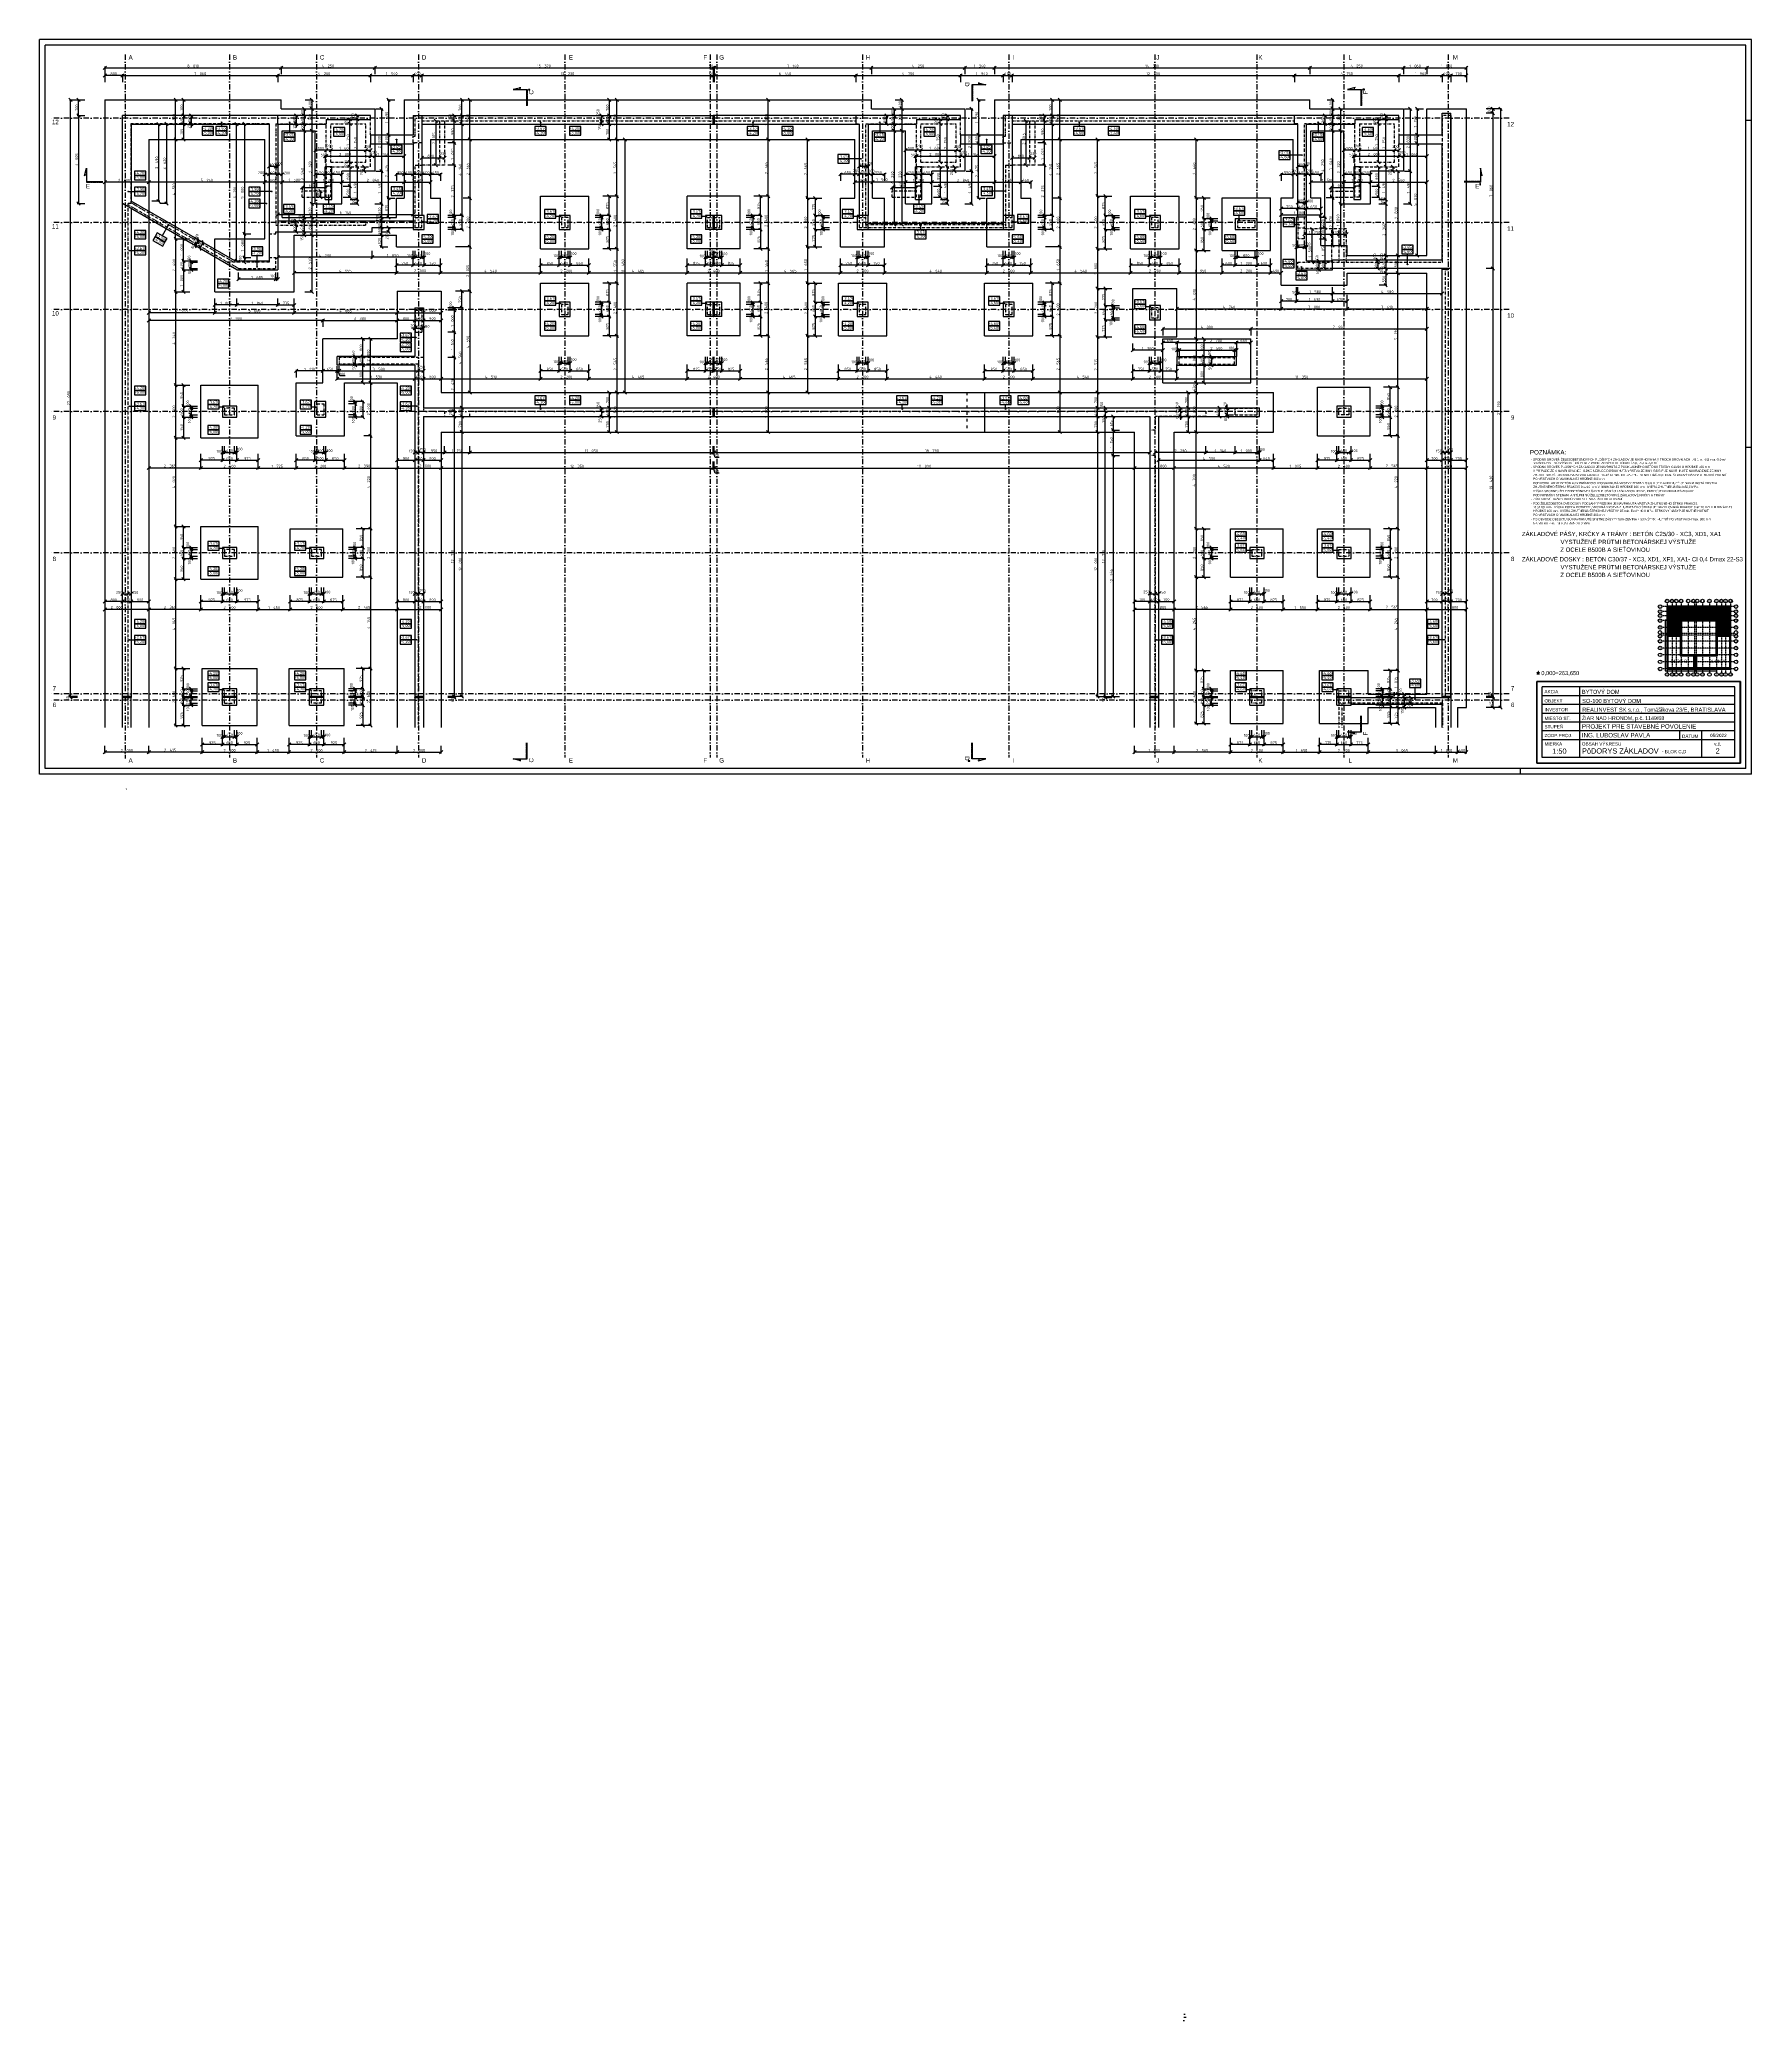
# Model space of a CAD drawing. Extents: x 4511820 to 5180432, y -1526536 to -944957.
# Drawn here: x 5092167 to 5169932, y -1526536 to -1436577 of the extents above; entities that cross this region are included whole.
import ezdxf

# ---------------------------------------------------------------- set-up
doc = ezdxf.new("R2010")
doc.units = 0
doc.header["$MEASUREMENT"] = 0
for name, pattern in [('ACAD_ISO03W100', [30, 12, -18]), ('ACAD_ISO12W100', [22, 12, -3, 0.5, -3, 0.5, -3]), ('BODKOCIARKOVANA_3', [5.6, 3, -1.3, 0, -1.3])]:
    doc.linetypes.add(name, pattern=pattern)
doc.layers.get('0').update_dxf_attribs({"linetype": 'CONTINUOUS'})
doc.layers.get('Defpoints').update_dxf_attribs({"color": 61, "linetype": 'CONTINUOUS'})
for name, color, linetype in [('HATCH', 7, 'CONTINUOUS'), ('KÓTY', 4, 'CONTINUOUS'), ('MÚRY', 1, 'CONTINUOUS'), ('osi', 253, 'CONTINUOUS'), ('TENKÁ', 7, 'CONTINUOUS'), ('ZARIADENIE', 47, 'CONTINUOUS'), ('ŠRAFY', 82, 'CONTINUOUS')]:
    doc.layers.add(name, color=color, linetype=linetype)
doc.styles.add('ARIAL', font='arial.ttf')
doc.styles.add('styl1', font='arial.ttf')
doc.styles.add('Style-Arial', font='arial.ttf')
doc.styles.add('STYLE1', font='isocp.shx')
doc.dimstyles.new('STANDARD-50', dxfattribs={"dimtxt": 125, "dimasz": 150, "dimexe": 10, "dimexo": 200, "dimgap": 20, "dimtad": 1, "dimdsep": 46, "dimlunit": 6, "dimtxsty": 'STYLE1', "dimblk1": 'OBLIQUE', "dimblk2": 'OBLIQUE', "dimsah": 1, "dimcen": 2.5, "dimse1": 1, "dimse2": 1, "dimadec": 0, "dimazin": 0, "dimtfac": 1, "dimtmove": 1, "dimatfit": 3, "dimldrblk": 'OBLIQUE', "dimfxl": 1, "dimtolj": 1, "dimtzin": 0, "dimarcsym": 0})
pattern_1 = [(45, (0, 0), (-0.0883883476483, 0.0883883476483), [])]

# ---------------------------------------------------------------- blocks, each defined once
blk = doc.blocks.new('BLOKCD')
at = {"layer": 'ŠRAFY'}
h = blk.add_hatch(color=8, dxfattribs=at)
h.dxf.hatch_style = 1
h.paths.add_polyline_path([(4579621, -1404502), (4579621, -1405702), (4580233, -1405702), (4580233, -1405114), (4580842, -1405114), (4580842, -1404502)])
h.paths.add_polyline_path([(4580812, -1404532), (4580812, -1405084), (4580203, -1405084), (4580203, -1405672), (4579651, -1405672), (4579651, -1404532)], flags=16)
h = blk.add_hatch(dxfattribs=at)
h.set_pattern_fill('ANSI31', color=8, scale=300)
h.paths.add_polyline_path([(4579651, -1404532), (4579651, -1405672), (4580203, -1405672), (4580203, -1405084), (4580812, -1405084), (4580812, -1404532)])
h.paths.add_polyline_path([(4579745, -1404680), (4580565, -1404680), (4580565, -1404910), (4579745, -1404910)], flags=24)
h = blk.add_hatch(color=8, dxfattribs=at)
h.dxf.hatch_style = 1
h.paths.add_polyline_path([(4582473, -1404502), (4580934, -1404502), (4580934, -1405114), (4581861, -1405114), (4581861, -1405702), (4582473, -1405702)])
h.paths.add_polyline_path([(4582443, -1404532), (4582443, -1405672), (4581891, -1405672), (4581891, -1405084), (4580964, -1405084), (4580964, -1404532)], flags=16)
h = blk.add_hatch(dxfattribs=at)
h.set_pattern_fill('ANSI31', color=8, scale=300)
h.paths.add_polyline_path([(4580964, -1404532), (4580964, -1405084), (4581891, -1405084), (4581891, -1405672), (4582443, -1405672), (4582443, -1404532)])
h.paths.add_polyline_path([(4581483, -1404680), (4582300, -1404680), (4582300, -1404910), (4581483, -1404910)], flags=24)
h = blk.add_hatch(color=8, dxfattribs=at)
h.dxf.hatch_style = 1
h.paths.add_polyline_path([(4579621, -1405792), (4579621, -1407301), (4580842, -1407301), (4580842, -1406689), (4580233, -1406689), (4580233, -1405792)])
h.paths.add_polyline_path([(4580203, -1405822), (4580203, -1406719), (4580812, -1406719), (4580812, -1407271), (4579651, -1407271), (4579651, -1405822)], flags=16)
h = blk.add_hatch(color=8, dxfattribs=at)
h.dxf.hatch_style = 1
h.paths.add_polyline_path([(4581861, -1405792), (4581861, -1406689), (4580934, -1406689), (4580934, -1407301), (4582473, -1407301), (4582473, -1405792)])
h.paths.add_polyline_path([(4582443, -1405822), (4582443, -1407271), (4580964, -1407271), (4580964, -1406719), (4581891, -1406719), (4581891, -1405822)], flags=16)
at = {"layer": 'MÚRY'}
for p, q in [((4580852, -1404472), (4580920, -1404472)), ((4581831, -1405796), (4581831, -1405725))]:
    blk.add_line(p, q, dxfattribs=at)
for points in [[(4582503, -1404472), (4579591, -1404472), (4579591, -1407331), (4582503, -1407331)], [(4581831, -1405144), (4580263, -1405144), (4580263, -1406659), (4581831, -1406659)]]:
    blk.add_lwpolyline(points, close=True, dxfattribs=at)
at = {"layer": 'osi', "linetype": 'BODKOCIARKOVANA_3', "ltscale": 10}
for p, q in [((4582657, -1404485), (4579369, -1404485)), ((4582657, -1404713), (4579369, -1404713)), ((4582657, -1404903), (4579369, -1404903)), ((4582657, -1405125), (4579369, -1405125)), ((4579605, -1404315), (4579605, -1407488)), ((4579832, -1404315), (4579832, -1407488)), ((4580022, -1404315), (4580022, -1407488)), ((4580244, -1404315), (4580244, -1407488)), ((4580563, -1404315), (4580563, -1407488)), ((4580851, -1404315), (4580851, -1407488)), ((4580925, -1404315), (4580925, -1407488)), ((4581213, -1404315), (4581213, -1407488)), ((4581531, -1404315), (4581531, -1407488)), ((4581850, -1404315), (4581850, -1407488)), ((4582072, -1404315), (4582072, -1407488)), ((4582262, -1404315), (4582262, -1407488)), ((4582490, -1404315), (4582490, -1407488)), ((4582657, -1405433), (4579369, -1405433)), ((4582657, -1405712), (4579369, -1405712)), ((4582657, -1405782), (4579369, -1405782)), ((4582657, -1406062), (4579369, -1406062)), ((4582657, -1406370), (4579369, -1406370)), ((4582657, -1406678), (4579369, -1406678)), ((4582657, -1406995), (4579369, -1406995)), ((4582657, -1407317), (4579369, -1407317))]:
    blk.add_line(p, q, dxfattribs=at)
at = {"layer": 'TENKÁ'}
for p, q in [((4580872, -1405144), (4580872, -1404472)), ((4580904, -1405144), (4580904, -1404472)), ((4579524, -1405732), (4580263, -1405732)), ((4579524, -1405762), (4580263, -1405762)), ((4581831, -1405732), (4582503, -1405732)), ((4581831, -1405762), (4582503, -1405762)), ((4580872, -1407398), (4580872, -1406659)), ((4580904, -1407398), (4580904, -1406659))]:
    blk.add_line(p, q, dxfattribs=at)
blk.add_lwpolyline([(4579591, -1405110), (4579524, -1405110), (4579524, -1407398), (4581865, -1407398), (4581865, -1407331)], dxfattribs=at)
at = {"layer": 'TENKÁ', "color": 8, "ltscale": 0.25}
for centre in [(4579605, -1404233), (4579832, -1404233), (4580022, -1404233), (4580244, -1404233), (4580563, -1404233), (4580801, -1404233), (4580974, -1404233), (4581213, -1404233), (4581531, -1404233), (4581850, -1404233), (4582072, -1404233), (4582262, -1404233), (4582490, -1404233), (4579287, -1404485), (4579287, -1404713), (4579287, -1404903), (4579287, -1405125), (4582739, -1404485), (4582739, -1404713), (4582739, -1404903), (4582739, -1405125), (4579285, -1405659), (4579285, -1405832), (4579287, -1405433), (4579287, -1406062), (4582738, -1405659), (4582738, -1405832), (4582739, -1405433), (4582739, -1406062), (4579287, -1406370), (4579287, -1406678), (4579287, -1406995), (4582739, -1406370), (4582739, -1406678), (4582739, -1406995), (4579287, -1407317), (4579604, -1407570), (4579832, -1407570), (4580021, -1407570), (4580244, -1407570), (4580562, -1407570), (4580800, -1407570), (4580973, -1407570), (4581212, -1407570), (4581530, -1407570), (4581849, -1407570), (4582072, -1407570), (4582261, -1407570), (4582489, -1407570), (4582739, -1407317)]:
    blk.add_circle(centre, 82.2, dxfattribs=at)
at = {"layer": 'ŠRAFY', "color": 8}
blk.add_line((4581861, -1405702), (4582473, -1405702), dxfattribs=at)
for points in [[(4579621, -1404502), (4580842, -1404502), (4580842, -1405114), (4580233, -1405114), (4580233, -1405702), (4579621, -1405702)], [(4579651, -1404532), (4580812, -1404532), (4580812, -1405084), (4580203, -1405084), (4580203, -1405672), (4579651, -1405672)], [(4580964, -1404532), (4582443, -1404532), (4582443, -1405672), (4581891, -1405672), (4581891, -1405084), (4580964, -1405084)], [(4579621, -1405792), (4580233, -1405792), (4580233, -1406689), (4580842, -1406689), (4580842, -1407301), (4579621, -1407301)], [(4579651, -1405822), (4580203, -1405822), (4580203, -1406719), (4580812, -1406719), (4580812, -1407271), (4579651, -1407271)], [(4581861, -1405792), (4582473, -1405792), (4582473, -1407301), (4580934, -1407301), (4580934, -1406689), (4581861, -1406689)], [(4581891, -1405822), (4582443, -1405822), (4582443, -1407271), (4580964, -1407271), (4580964, -1406719), (4581891, -1406719)]]:
    blk.add_lwpolyline(points, close=True, dxfattribs=at)
blk.add_lwpolyline([(4581861, -1405702), (4581861, -1405114), (4580934, -1405114), (4580934, -1404502), (4582473, -1404502), (4582473, -1405702)], dxfattribs=at)
at = {"layer": 'TENKÁ', "color": 8, "ltscale": 0.25, "style": 'styl1'}
for s, height, p in [('A', 100, (4579556, -1404280)), ('B', 100, (4579791, -1404284)), ('C', 100, (4579970, -1404286)), ('D', 100, (4580201, -1404282)), ('E', 100, (4580521, -1404282)), ('F', 100, (4580763, -1404281)), ('G', 100, (4580919, -1404281)), ('H', 100, (4581168, -1404285)), ('I', 100, (4581508, -1404286)), ('J', 100, (4581810, -1404283)), ('K', 100, (4582024, -1404282)), ('L', 100, (4582233, -1404280)), ('M', 100, (4582437, -1404289)), ('12', 100, (4579203, -1404531)), ('10', 100, (4579205, -1404947)), ('11', 100, (4579206, -1404759)), ('9', 100, (4579244, -1405172)), ('12', 100, (4582655, -1404531)), ('10', 100, (4582657, -1404947)), ('11', 100, (4582659, -1404759)), ('9', 100, (4582697, -1405172)), ('8', 100, (4579246, -1405483)), ('5', 100, (4579248, -1406108)), ('6', 100, (4579247, -1405876)), ('7', 100, (4579251, -1405720)), ('8', 100, (4582699, -1405483)), ('6', 100, (4582699, -1405876)), ('5', 100, (4582700, -1406108)), ('7', 100, (4582703, -1405720)), ('4', 100, (4579241, -1406414)), ('3', 100, (4579245, -1406735)), ('2', 100, (4579248, -1407037)), ('4', 100, (4582694, -1406414)), ('3', 100, (4582698, -1406735)), ('2', 100, (4582700, -1407037)), ('1', 95, (4579243, -1407364)), ('A', 100, (4579555, -1407618)), ('B', 100, (4579790, -1407622)), ('C', 100, (4579969, -1407623)), ('D', 100, (4580200, -1407619)), ('E', 100, (4580520, -1407619)), ('F', 100, (4580762, -1407618)), ('G', 100, (4580918, -1407618)), ('H', 100, (4581167, -1407622)), ('I', 100, (4581507, -1407623)), ('J', 100, (4581809, -1407620)), ('K', 100, (4582024, -1407619)), ('L', 100, (4582232, -1407617)), ('M', 100, (4582436, -1407626)), ('1', 95, (4582695, -1407364))]:
    blk.add_text(s, height=height, dxfattribs=at).set_placement(p)
at = {"layer": 'TENKÁ', "lineweight": 40, "ltscale": 0.25, "style": 'ARIAL'}
for s, p in [('BLOK C', (4579767, -1404870)), ('BLOK D', (4581505, -1404870)), ('BLOK B', (4579767, -1407047)), ('BLOK A', (4581505, -1407047))]:
    blk.add_text(s, height=150, dxfattribs=at).set_placement(p)
blk = doc.blocks.new('_OBLIQUE')
at = {"color": 0, "linetype": 'ByBlock'}
blk.add_line((-0.5, -0.5), (0.5, 0.5), dxfattribs=at)
blk = doc.blocks.new('*D37397')
at = {"layer": 'Defpoints', "color": 0}
for p in [(5117122, -1441118), (5118396, -1441118), (5117122, -1443683)]:
    blk.add_point(p, dxfattribs=at)
at = {"layer": 'KÓTY', "color": 0, "lineweight": -2}
blk.add_line((5118396, -1443683), (5118396, -1441118), dxfattribs=at)
at = {"layer": 'KÓTY', "color": 0, "linetype": 'ByBlock', "lineweight": -2, "xscale": 150, "yscale": 150, "zscale": 150}
for p, rotation in [((5118396, -1441118), 90), ((5118396, -1443683), 270)]:
    blk.add_blockref('_OBLIQUE', p, dxfattribs=dict(at, rotation=rotation))
at = {"layer": 'KÓTY', "color": 0, "insert": (5118314, -1442400), "char_height": 125, "attachment_point": 5, "rotation": 90, "style": 'STYLE1'}
blk.add_mtext('\\A1;2ﾠ565', dxfattribs=at)
blk = doc.blocks.new('*D37398')
at = {"layer": 'Defpoints', "color": 0}
for p in [(5118396.5, -1439318), (5118396.5, -1439318), (5118396.5, -1441118)]:
    blk.add_point(p, dxfattribs=at)
at = {"layer": 'KÓTY', "color": 0, "lineweight": -2}
blk.add_line((5118396.5, -1441118), (5118396.5, -1439318), dxfattribs=at)
at = {"layer": 'KÓTY', "color": 0, "linetype": 'ByBlock', "lineweight": -2, "xscale": 150, "yscale": 150, "zscale": 150}
for p, rotation in [((5118396.5, -1439318), 90), ((5118396.5, -1441118), 270)]:
    blk.add_blockref('_OBLIQUE', p, dxfattribs=dict(at, rotation=rotation))
at = {"layer": 'KÓTY', "color": 0, "insert": (5118313.957367, -1440218), "char_height": 125, "attachment_point": 5, "rotation": 90, "style": 'STYLE1'}
blk.add_mtext('\\A1;1ﾠ800', dxfattribs=at)
blk = doc.blocks.new('*D37399')
at = {"layer": 'Defpoints', "color": 0}
for p in [(5117122, -1446083), (5117122, -1447633), (5118396, -1447633)]:
    blk.add_point(p, dxfattribs=at)
at = {"layer": 'KÓTY', "color": 0, "lineweight": -2}
blk.add_line((5118396, -1446083), (5118396, -1447633), dxfattribs=at)
at = {"layer": 'KÓTY', "color": 0, "linetype": 'ByBlock', "lineweight": -2, "xscale": 150, "yscale": 150, "zscale": 150}
for p, rotation in [((5118396, -1446083), 90), ((5118396, -1447633), 270)]:
    blk.add_blockref('_OBLIQUE', p, dxfattribs=dict(at, rotation=rotation))
at = {"layer": 'KÓTY', "color": 0, "insert": (5118314, -1446858), "char_height": 125, "attachment_point": 5, "rotation": 90, "style": 'STYLE1'}
blk.add_mtext('\\A1;1ﾠ550', dxfattribs=at)
blk = doc.blocks.new('*D37400')
at = {"layer": 'Defpoints', "color": 0}
for p in [(5117122, -1447633), (5117122, -1450033), (5118396, -1450033)]:
    blk.add_point(p, dxfattribs=at)
at = {"layer": 'KÓTY', "color": 0, "lineweight": -2}
blk.add_line((5118396, -1447633), (5118396, -1450033), dxfattribs=at)
at = {"layer": 'KÓTY', "color": 0, "linetype": 'ByBlock', "lineweight": -2, "xscale": 150, "yscale": 150, "zscale": 150}
for p, rotation in [((5118396, -1447633), 90), ((5118396, -1450033), 270)]:
    blk.add_blockref('_OBLIQUE', p, dxfattribs=dict(at, rotation=rotation))
at = {"layer": 'KÓTY', "color": 0, "insert": (5118303, -1448759), "char_height": 125, "attachment_point": 5, "rotation": 90, "style": 'STYLE1'}
blk.add_mtext('\\A1;2ﾠ400', dxfattribs=at)
blk = doc.blocks.new('*D37401')
at = {"layer": 'Defpoints', "color": 0}
for p in [(5117122, -1450033), (5117122, -1452598), (5118396, -1452598)]:
    blk.add_point(p, dxfattribs=at)
at = {"layer": 'KÓTY', "color": 0, "lineweight": -2}
blk.add_line((5118396, -1450033), (5118396, -1452598), dxfattribs=at)
at = {"layer": 'KÓTY', "color": 0, "linetype": 'ByBlock', "lineweight": -2, "xscale": 150, "yscale": 150, "zscale": 150}
for p, rotation in [((5118396, -1450033), 90), ((5118396, -1452598), 270)]:
    blk.add_blockref('_OBLIQUE', p, dxfattribs=dict(at, rotation=rotation))
at = {"layer": 'KÓTY', "color": 0, "insert": (5118314, -1451315), "char_height": 125, "attachment_point": 5, "rotation": 90, "style": 'STYLE1'}
blk.add_mtext('\\A1;2ﾠ565', dxfattribs=at)
blk = doc.blocks.new('*D37402')
at = {"layer": 'Defpoints', "color": 0}
for p in [(5117122, -1452598), (5117122, -1454398), (5118396, -1454398)]:
    blk.add_point(p, dxfattribs=at)
at = {"layer": 'KÓTY', "color": 0, "lineweight": -2}
blk.add_line((5118396, -1452598), (5118396, -1454398), dxfattribs=at)
at = {"layer": 'KÓTY', "color": 0, "linetype": 'ByBlock', "lineweight": -2, "xscale": 150, "yscale": 150, "zscale": 150}
for p, rotation in [((5118396, -1452598), 90), ((5118396, -1454398), 270)]:
    blk.add_blockref('_OBLIQUE', p, dxfattribs=dict(at, rotation=rotation))
at = {"layer": 'KÓTY', "color": 0, "insert": (5118314, -1453498), "char_height": 125, "attachment_point": 5, "rotation": 90, "style": 'STYLE1'}
blk.add_mtext('\\A1;1ﾠ800', dxfattribs=at)
blk = doc.blocks.new('*D37404')
at = {"layer": 'Defpoints', "color": 0}
for p in [(5116272.5, -1449158), (5116272.5, -1450033), (5118046.5, -1450033)]:
    blk.add_point(p, dxfattribs=at)
at = {"layer": 'KÓTY', "color": 0, "lineweight": -2}
blk.add_line((5118046.5, -1449158), (5118046.5, -1450033), dxfattribs=at)
at = {"layer": 'KÓTY', "color": 0, "linetype": 'ByBlock', "lineweight": -2, "xscale": 150, "yscale": 150, "zscale": 150}
for p, rotation in [((5118046.5, -1449158), 90), ((5118046.5, -1450033), 270)]:
    blk.add_blockref('_OBLIQUE', p, dxfattribs=dict(at, rotation=rotation))
at = {"layer": 'KÓTY', "color": 0, "insert": (5117964, -1449595.5), "char_height": 125, "attachment_point": 5, "rotation": 90, "style": 'STYLE1'}
blk.add_mtext('\\A1;875', dxfattribs=at)
blk = doc.blocks.new('*D37406')
at = {"layer": 'Defpoints', "color": 0}
for p in [(5116172.5, -1448608), (5116172.5, -1449058), (5117696.5, -1449058)]:
    blk.add_point(p, dxfattribs=at)
at = {"layer": 'KÓTY', "color": 0, "lineweight": -2}
blk.add_line((5117696.5, -1448608), (5117696.5, -1449058), dxfattribs=at)
at = {"layer": 'KÓTY', "color": 0, "linetype": 'ByBlock', "lineweight": -2, "xscale": 150, "yscale": 150, "zscale": 150}
for p, rotation in [((5117696.5, -1448608), 90), ((5117696.5, -1449058), 270)]:
    blk.add_blockref('_OBLIQUE', p, dxfattribs=dict(at, rotation=rotation))
at = {"layer": 'KÓTY', "color": 0, "insert": (5117611.5, -1448791), "char_height": 125, "attachment_point": 5, "rotation": 90, "style": 'STYLE1'}
blk.add_mtext('\\A1;450', dxfattribs=at)
blk = doc.blocks.new('*D37407')
at = {"layer": 'Defpoints', "color": 0}
for p in [(5116272.5, -1448508), (5116272.5, -1449158), (5118046.5, -1449158)]:
    blk.add_point(p, dxfattribs=at)
at = {"layer": 'KÓTY', "color": 0, "lineweight": -2}
blk.add_line((5118046.5, -1448508), (5118046.5, -1449158), dxfattribs=at)
at = {"layer": 'KÓTY', "color": 0, "linetype": 'ByBlock', "lineweight": -2, "xscale": 150, "yscale": 150, "zscale": 150}
for p, rotation in [((5118046.5, -1448508), 90), ((5118046.5, -1449158), 270)]:
    blk.add_blockref('_OBLIQUE', p, dxfattribs=dict(at, rotation=rotation))
at = {"layer": 'KÓTY', "color": 0, "insert": (5117959.5, -1448791), "char_height": 125, "attachment_point": 5, "rotation": 90, "style": 'STYLE1'}
blk.add_mtext('\\A1;650', dxfattribs=at)
blk = doc.blocks.new('*D37408')
at = {"layer": 'Defpoints', "color": 0}
for p in [(5116272.5, -1447633), (5118046.5, -1447633), (5116272.5, -1448508)]:
    blk.add_point(p, dxfattribs=at)
at = {"layer": 'KÓTY', "color": 0, "lineweight": -2}
blk.add_line((5118046.5, -1448508), (5118046.5, -1447633), dxfattribs=at)
at = {"layer": 'KÓTY', "color": 0, "linetype": 'ByBlock', "lineweight": -2, "xscale": 150, "yscale": 150, "zscale": 150}
for p, rotation in [((5118046.5, -1447633), 90), ((5118046.5, -1448508), 270)]:
    blk.add_blockref('_OBLIQUE', p, dxfattribs=dict(at, rotation=rotation))
at = {"layer": 'KÓTY', "color": 0, "insert": (5117964, -1448070.5), "char_height": 125, "attachment_point": 5, "rotation": 90, "style": 'STYLE1'}
blk.add_mtext('\\A1;875', dxfattribs=at)
blk = doc.blocks.new('*D37409')
at = {"layer": 'Defpoints', "color": 0}
for p in [(5116172.5, -1448508), (5116172.5, -1448608), (5117696.5, -1448508)]:
    blk.add_point(p, dxfattribs=at)
at = {"layer": 'KÓTY', "color": 0, "lineweight": -2}
blk.add_line((5117696.5, -1448608), (5117696.5, -1448508), dxfattribs=at)
at = {"layer": 'KÓTY', "color": 0, "linetype": 'ByBlock', "lineweight": -2, "xscale": 150, "yscale": 150, "zscale": 150}
for p, rotation in [((5117696.5, -1448508), 90), ((5117696.5, -1448608), 270)]:
    blk.add_blockref('_OBLIQUE', p, dxfattribs=dict(at, rotation=rotation))
at = {"layer": 'KÓTY', "color": 0, "insert": (5117528, -1448350), "char_height": 125, "attachment_point": 5, "rotation": 90, "style": 'STYLE1'}
blk.add_mtext('\\A1;100', dxfattribs=at)
blk = doc.blocks.new('*D37410')
at = {"layer": 'Defpoints', "color": 0}
for p in [(5116172.5, -1449058), (5116172.5, -1449158), (5117696.5, -1449158)]:
    blk.add_point(p, dxfattribs=at)
at = {"layer": 'KÓTY', "color": 0, "lineweight": -2}
blk.add_line((5117696.5, -1449058), (5117696.5, -1449158), dxfattribs=at)
at = {"layer": 'KÓTY', "color": 0, "linetype": 'ByBlock', "lineweight": -2, "xscale": 150, "yscale": 150, "zscale": 150}
for p, rotation in [((5117696.5, -1449058), 90), ((5117696.5, -1449158), 270)]:
    blk.add_blockref('_OBLIQUE', p, dxfattribs=dict(at, rotation=rotation))
at = {"layer": 'KÓTY', "color": 0, "insert": (5117623.5, -1449295.5), "char_height": 125, "attachment_point": 5, "rotation": 90, "style": 'STYLE1'}
blk.add_mtext('\\A1;100', dxfattribs=at)
blk = doc.blocks.new('*D37411')
at = {"layer": 'Defpoints', "color": 0}
for p in [(5117122, -1443683), (5117122, -1446083), (5118396, -1446083)]:
    blk.add_point(p, dxfattribs=at)
at = {"layer": 'KÓTY', "color": 0, "lineweight": -2}
blk.add_line((5118396, -1443683), (5118396, -1446083), dxfattribs=at)
at = {"layer": 'KÓTY', "color": 0, "linetype": 'ByBlock', "lineweight": -2, "xscale": 150, "yscale": 150, "zscale": 150}
for p, rotation in [((5118396, -1443683), 90), ((5118396, -1446083), 270)]:
    blk.add_blockref('_OBLIQUE', p, dxfattribs=dict(at, rotation=rotation))
at = {"layer": 'KÓTY', "color": 0, "insert": (5118303, -1444809), "char_height": 125, "attachment_point": 5, "rotation": 90, "style": 'STYLE1'}
blk.add_mtext('\\A1;2ﾠ400', dxfattribs=at)
blk = doc.blocks.new('*D37412')
at = {"layer": 'Defpoints', "color": 0}
for p in [(5116272.5, -1445208), (5116272.5, -1446083), (5118046.5, -1446083)]:
    blk.add_point(p, dxfattribs=at)
at = {"layer": 'KÓTY', "color": 0, "lineweight": -2}
blk.add_line((5118046.5, -1445208), (5118046.5, -1446083), dxfattribs=at)
at = {"layer": 'KÓTY', "color": 0, "linetype": 'ByBlock', "lineweight": -2, "xscale": 150, "yscale": 150, "zscale": 150}
for p, rotation in [((5118046.5, -1445208), 90), ((5118046.5, -1446083), 270)]:
    blk.add_blockref('_OBLIQUE', p, dxfattribs=dict(at, rotation=rotation))
at = {"layer": 'KÓTY', "color": 0, "insert": (5117964, -1445645.5), "char_height": 125, "attachment_point": 5, "rotation": 90, "style": 'STYLE1'}
blk.add_mtext('\\A1;875', dxfattribs=at)
blk = doc.blocks.new('*D37413')
at = {"layer": 'Defpoints', "color": 0}
for p in [(5116172.5, -1444658), (5116172.5, -1445108), (5117696.5, -1445108)]:
    blk.add_point(p, dxfattribs=at)
at = {"layer": 'KÓTY', "color": 0, "lineweight": -2}
blk.add_line((5117696.5, -1444658), (5117696.5, -1445108), dxfattribs=at)
at = {"layer": 'KÓTY', "color": 0, "linetype": 'ByBlock', "lineweight": -2, "xscale": 150, "yscale": 150, "zscale": 150}
for p, rotation in [((5117696.5, -1444658), 90), ((5117696.5, -1445108), 270)]:
    blk.add_blockref('_OBLIQUE', p, dxfattribs=dict(at, rotation=rotation))
at = {"layer": 'KÓTY', "color": 0, "insert": (5117611.5, -1444841), "char_height": 125, "attachment_point": 5, "rotation": 90, "style": 'STYLE1'}
blk.add_mtext('\\A1;450', dxfattribs=at)
blk = doc.blocks.new('*D37414')
at = {"layer": 'Defpoints', "color": 0}
for p in [(5116272.5, -1444558), (5116272.5, -1445208), (5118046.5, -1445208)]:
    blk.add_point(p, dxfattribs=at)
at = {"layer": 'KÓTY', "color": 0, "lineweight": -2}
blk.add_line((5118046.5, -1444558), (5118046.5, -1445208), dxfattribs=at)
at = {"layer": 'KÓTY', "color": 0, "linetype": 'ByBlock', "lineweight": -2, "xscale": 150, "yscale": 150, "zscale": 150}
for p, rotation in [((5118046.5, -1444558), 90), ((5118046.5, -1445208), 270)]:
    blk.add_blockref('_OBLIQUE', p, dxfattribs=dict(at, rotation=rotation))
at = {"layer": 'KÓTY', "color": 0, "insert": (5117959.5, -1444841), "char_height": 125, "attachment_point": 5, "rotation": 90, "style": 'STYLE1'}
blk.add_mtext('\\A1;650', dxfattribs=at)
blk = doc.blocks.new('*D37415')
at = {"layer": 'Defpoints', "color": 0}
for p in [(5116272.5, -1443683), (5118046.5, -1443683), (5116272.5, -1444558)]:
    blk.add_point(p, dxfattribs=at)
at = {"layer": 'KÓTY', "color": 0, "lineweight": -2}
blk.add_line((5118046.5, -1444558), (5118046.5, -1443683), dxfattribs=at)
at = {"layer": 'KÓTY', "color": 0, "linetype": 'ByBlock', "lineweight": -2, "xscale": 150, "yscale": 150, "zscale": 150}
for p, rotation in [((5118046.5, -1443683), 90), ((5118046.5, -1444558), 270)]:
    blk.add_blockref('_OBLIQUE', p, dxfattribs=dict(at, rotation=rotation))
at = {"layer": 'KÓTY', "color": 0, "insert": (5117964, -1444120.5), "char_height": 125, "attachment_point": 5, "rotation": 90, "style": 'STYLE1'}
blk.add_mtext('\\A1;875', dxfattribs=at)
blk = doc.blocks.new('*D37416')
at = {"layer": 'Defpoints', "color": 0}
for p in [(5116172.5, -1444558), (5116172.5, -1444658), (5117696.5, -1444558)]:
    blk.add_point(p, dxfattribs=at)
at = {"layer": 'KÓTY', "color": 0, "lineweight": -2}
blk.add_line((5117696.5, -1444658), (5117696.5, -1444558), dxfattribs=at)
at = {"layer": 'KÓTY', "color": 0, "linetype": 'ByBlock', "lineweight": -2, "xscale": 150, "yscale": 150, "zscale": 150}
for p, rotation in [((5117696.5, -1444558), 90), ((5117696.5, -1444658), 270)]:
    blk.add_blockref('_OBLIQUE', p, dxfattribs=dict(at, rotation=rotation))
at = {"layer": 'KÓTY', "color": 0, "insert": (5117528, -1444400), "char_height": 125, "attachment_point": 5, "rotation": 90, "style": 'STYLE1'}
blk.add_mtext('\\A1;100', dxfattribs=at)
blk = doc.blocks.new('*D37417')
at = {"layer": 'Defpoints', "color": 0}
for p in [(5116172.5, -1445108), (5116172.5, -1445208), (5117696.5, -1445208)]:
    blk.add_point(p, dxfattribs=at)
at = {"layer": 'KÓTY', "color": 0, "lineweight": -2}
blk.add_line((5117696.5, -1445108), (5117696.5, -1445208), dxfattribs=at)
at = {"layer": 'KÓTY', "color": 0, "linetype": 'ByBlock', "lineweight": -2, "xscale": 150, "yscale": 150, "zscale": 150}
for p, rotation in [((5117696.5, -1445108), 90), ((5117696.5, -1445208), 270)]:
    blk.add_blockref('_OBLIQUE', p, dxfattribs=dict(at, rotation=rotation))
at = {"layer": 'KÓTY', "color": 0, "insert": (5117623.5, -1445345.5), "char_height": 125, "attachment_point": 5, "rotation": 90, "style": 'STYLE1'}
blk.add_mtext('\\A1;100', dxfattribs=at)
blk = doc.blocks.new('*D37418')
at = {"layer": 'Defpoints', "color": 0}
for p in [(5118396.5, -1452598), (5118046.5, -1453298), (5118396.5, -1453298)]:
    blk.add_point(p, dxfattribs=at)
at = {"layer": 'KÓTY', "color": 0, "lineweight": -2}
blk.add_line((5118046.5, -1452598), (5118046.5, -1453298), dxfattribs=at)
at = {"layer": 'KÓTY', "color": 0, "linetype": 'ByBlock', "lineweight": -2, "xscale": 150, "yscale": 150, "zscale": 150}
for p, rotation in [((5118046.5, -1452598), 90), ((5118046.5, -1453298), 270)]:
    blk.add_blockref('_OBLIQUE', p, dxfattribs=dict(at, rotation=rotation))
at = {"layer": 'KÓTY', "color": 0, "insert": (5117964, -1452948), "char_height": 125, "attachment_point": 5, "rotation": 90, "style": 'STYLE1'}
blk.add_mtext('\\A1;700', dxfattribs=at)
blk = doc.blocks.new('*D37419')
at = {"layer": 'Defpoints', "color": 0}
for p in [(5118046.5, -1453698), (5118396.5, -1453298), (5118396.5, -1453698)]:
    blk.add_point(p, dxfattribs=at)
at = {"layer": 'KÓTY', "color": 0, "lineweight": -2}
blk.add_line((5118046.5, -1453298), (5118046.5, -1453698), dxfattribs=at)
at = {"layer": 'KÓTY', "color": 0, "linetype": 'ByBlock', "lineweight": -2, "xscale": 150, "yscale": 150, "zscale": 150}
for p, rotation in [((5118046.5, -1453298), 90), ((5118046.5, -1453698), 270)]:
    blk.add_blockref('_OBLIQUE', p, dxfattribs=dict(at, rotation=rotation))
at = {"layer": 'KÓTY', "color": 0, "insert": (5117964, -1453498), "char_height": 125, "attachment_point": 5, "rotation": 90, "style": 'STYLE1'}
blk.add_mtext('\\A1;400', dxfattribs=at)
blk = doc.blocks.new('*D37420')
at = {"layer": 'Defpoints', "color": 0}
for p in [(5118046.5, -1453698), (5118046.5, -1454398), (5118046.5, -1454398)]:
    blk.add_point(p, dxfattribs=at)
at = {"layer": 'KÓTY', "color": 0, "lineweight": -2}
blk.add_line((5118046.5, -1453698), (5118046.5, -1454398), dxfattribs=at)
at = {"layer": 'KÓTY', "color": 0, "linetype": 'ByBlock', "lineweight": -2, "xscale": 150, "yscale": 150, "zscale": 150}
for p, rotation in [((5118046.5, -1453698), 90), ((5118046.5, -1454398), 270)]:
    blk.add_blockref('_OBLIQUE', p, dxfattribs=dict(at, rotation=rotation))
at = {"layer": 'KÓTY', "color": 0, "insert": (5117964, -1454048), "char_height": 125, "attachment_point": 5, "rotation": 90, "style": 'STYLE1'}
blk.add_mtext('\\A1;700', dxfattribs=at)
blk = doc.blocks.new('*D37421')
at = {"layer": 'Defpoints', "color": 0}
for p in [(5117696.5, -1453698), (5118026.5, -1453448), (5118026.5, -1453698)]:
    blk.add_point(p, dxfattribs=at)
at = {"layer": 'KÓTY', "color": 0, "lineweight": -2}
blk.add_line((5117696.5, -1453448), (5117696.5, -1453698), dxfattribs=at)
at = {"layer": 'KÓTY', "color": 0, "linetype": 'ByBlock', "lineweight": -2, "xscale": 150, "yscale": 150, "zscale": 150}
for p, rotation in [((5117696.5, -1453448), 90), ((5117696.5, -1453698), 270)]:
    blk.add_blockref('_OBLIQUE', p, dxfattribs=dict(at, rotation=rotation))
at = {"layer": 'KÓTY', "color": 0, "insert": (5117623, -1453834), "char_height": 125, "attachment_point": 5, "rotation": 90, "style": 'STYLE1'}
blk.add_mtext('\\A1;250', dxfattribs=at)
blk = doc.blocks.new('*D37422')
at = {"layer": 'Defpoints', "color": 0}
for p in [(5117696.5, -1453298), (5117696.5, -1453298), (5117696.5, -1453448)]:
    blk.add_point(p, dxfattribs=at)
at = {"layer": 'KÓTY', "color": 0, "lineweight": -2}
blk.add_line((5117696.5, -1453448), (5117696.5, -1453298), dxfattribs=at)
at = {"layer": 'KÓTY', "color": 0, "linetype": 'ByBlock', "lineweight": -2, "xscale": 150, "yscale": 150, "zscale": 150}
for p, rotation in [((5117696.5, -1453298), 90), ((5117696.5, -1453448), 270)]:
    blk.add_blockref('_OBLIQUE', p, dxfattribs=dict(at, rotation=rotation))
at = {"layer": 'KÓTY', "color": 0, "insert": (5117531.5, -1453161), "char_height": 125, "attachment_point": 5, "rotation": 90, "style": 'STYLE1'}
blk.add_mtext('\\A1;150', dxfattribs=at)
blk = doc.blocks.new('*D37423')
at = {"layer": 'Defpoints', "color": 0}
for p in [(5118396.5, -1439318), (5118046.5, -1440018), (5118396.5, -1440018)]:
    blk.add_point(p, dxfattribs=at)
at = {"layer": 'KÓTY', "color": 0, "lineweight": -2}
blk.add_line((5118046.5, -1439318), (5118046.5, -1440018), dxfattribs=at)
at = {"layer": 'KÓTY', "color": 0, "linetype": 'ByBlock', "lineweight": -2, "xscale": 150, "yscale": 150, "zscale": 150}
for p, rotation in [((5118046.5, -1439318), 90), ((5118046.5, -1440018), 270)]:
    blk.add_blockref('_OBLIQUE', p, dxfattribs=dict(at, rotation=rotation))
at = {"layer": 'KÓTY', "color": 0, "insert": (5117964, -1439668), "char_height": 125, "attachment_point": 5, "rotation": 90, "style": 'STYLE1'}
blk.add_mtext('\\A1;700', dxfattribs=at)
blk = doc.blocks.new('*D37424')
at = {"layer": 'Defpoints', "color": 0}
for p in [(5118396.5, -1440018), (5118046.5, -1440418), (5118396.5, -1440418)]:
    blk.add_point(p, dxfattribs=at)
at = {"layer": 'KÓTY', "color": 0, "lineweight": -2}
blk.add_line((5118046.5, -1440018), (5118046.5, -1440418), dxfattribs=at)
at = {"layer": 'KÓTY', "color": 0, "linetype": 'ByBlock', "lineweight": -2, "xscale": 150, "yscale": 150, "zscale": 150}
for p, rotation in [((5118046.5, -1440018), 90), ((5118046.5, -1440418), 270)]:
    blk.add_blockref('_OBLIQUE', p, dxfattribs=dict(at, rotation=rotation))
at = {"layer": 'KÓTY', "color": 0, "insert": (5117964, -1440218), "char_height": 125, "attachment_point": 5, "rotation": 90, "style": 'STYLE1'}
blk.add_mtext('\\A1;400', dxfattribs=at)
blk = doc.blocks.new('*D37425')
at = {"layer": 'Defpoints', "color": 0}
for p in [(5118046.5, -1440418), (5118046.5, -1441118), (5118046.5, -1441118)]:
    blk.add_point(p, dxfattribs=at)
at = {"layer": 'KÓTY', "color": 0, "lineweight": -2}
blk.add_line((5118046.5, -1440418), (5118046.5, -1441118), dxfattribs=at)
at = {"layer": 'KÓTY', "color": 0, "linetype": 'ByBlock', "lineweight": -2, "xscale": 150, "yscale": 150, "zscale": 150}
for p, rotation in [((5118046.5, -1440418), 90), ((5118046.5, -1441118), 270)]:
    blk.add_blockref('_OBLIQUE', p, dxfattribs=dict(at, rotation=rotation))
at = {"layer": 'KÓTY', "color": 0, "insert": (5117964, -1440768), "char_height": 125, "attachment_point": 5, "rotation": 90, "style": 'STYLE1'}
blk.add_mtext('\\A1;700', dxfattribs=at)
blk = doc.blocks.new('*D37426')
at = {"layer": 'Defpoints', "color": 0}
for p in [(5118026.5, -1440018), (5117696.5, -1440268), (5118026.5, -1440268)]:
    blk.add_point(p, dxfattribs=at)
at = {"layer": 'KÓTY', "color": 0, "lineweight": -2}
blk.add_line((5117696.5, -1440018), (5117696.5, -1440268), dxfattribs=at)
at = {"layer": 'KÓTY', "color": 0, "linetype": 'ByBlock', "lineweight": -2, "xscale": 150, "yscale": 150, "zscale": 150}
for p, rotation in [((5117696.5, -1440018), 90), ((5117696.5, -1440268), 270)]:
    blk.add_blockref('_OBLIQUE', p, dxfattribs=dict(at, rotation=rotation))
at = {"layer": 'KÓTY', "color": 0, "insert": (5117534.5, -1439882), "char_height": 125, "attachment_point": 5, "rotation": 90, "style": 'STYLE1'}
blk.add_mtext('\\A1;250', dxfattribs=at)
blk = doc.blocks.new('*D37427')
at = {"layer": 'Defpoints', "color": 0}
for p in [(5117696.5, -1440268), (5117696.5, -1440268), (5117696.5, -1440418)]:
    blk.add_point(p, dxfattribs=at)
at = {"layer": 'KÓTY', "color": 0, "lineweight": -2}
blk.add_line((5117696.5, -1440418), (5117696.5, -1440268), dxfattribs=at)
at = {"layer": 'KÓTY', "color": 0, "linetype": 'ByBlock', "lineweight": -2, "xscale": 150, "yscale": 150, "zscale": 150}
for p, rotation in [((5117696.5, -1440268), 90), ((5117696.5, -1440418), 270)]:
    blk.add_blockref('_OBLIQUE', p, dxfattribs=dict(at, rotation=rotation))
at = {"layer": 'KÓTY', "color": 0, "insert": (5117613, -1440544), "char_height": 125, "attachment_point": 5, "rotation": 90, "style": 'STYLE1'}
blk.add_mtext('\\A1;150', dxfattribs=at)
blk = doc.blocks.new('*D37434')
at = {"layer": 'Defpoints', "color": 0}
for p in [(5116172.5, -1444940.5), (5116272.5, -1444940.5), (5116272.5, -1446464.5)]:
    blk.add_point(p, dxfattribs=at)
at = {"layer": 'KÓTY', "color": 0, "lineweight": -2}
blk.add_line((5116172.5, -1446464.5), (5116272.5, -1446464.5), dxfattribs=at)
at = {"layer": 'KÓTY', "color": 0, "linetype": 'ByBlock', "lineweight": -2, "xscale": 150, "yscale": 150, "zscale": 150, "rotation": 180}
blk.add_blockref('_OBLIQUE', (5116172.5, -1446464.5), dxfattribs=at)
at = {"layer": 'KÓTY', "color": 0, "linetype": 'ByBlock', "lineweight": -2, "xscale": 150, "yscale": 150, "zscale": 150}
blk.add_blockref('_OBLIQUE', (5116272.5, -1446464.5), dxfattribs=at)
at = {"layer": 'KÓTY', "color": 0, "insert": (5116430.5, -1446296), "char_height": 125, "attachment_point": 5, "style": 'STYLE1'}
blk.add_mtext('\\A1;100', dxfattribs=at)
blk = doc.blocks.new('*D37435')
at = {"layer": 'Defpoints', "color": 0}
for p in [(5115772.5, -1444940.5), (5115872.5, -1444940.5), (5115772.5, -1446464.5)]:
    blk.add_point(p, dxfattribs=at)
at = {"layer": 'KÓTY', "color": 0, "lineweight": -2}
blk.add_line((5115872.5, -1446464.5), (5115772.5, -1446464.5), dxfattribs=at)
at = {"layer": 'KÓTY', "color": 0, "linetype": 'ByBlock', "lineweight": -2, "xscale": 150, "yscale": 150, "zscale": 150, "rotation": 180}
blk.add_blockref('_OBLIQUE', (5115772.5, -1446464.5), dxfattribs=at)
at = {"layer": 'KÓTY', "color": 0, "linetype": 'ByBlock', "lineweight": -2, "xscale": 150, "yscale": 150, "zscale": 150}
blk.add_blockref('_OBLIQUE', (5115872.5, -1446464.5), dxfattribs=at)
at = {"layer": 'KÓTY', "color": 0, "insert": (5115635, -1446391.5), "char_height": 125, "attachment_point": 5, "style": 'STYLE1'}
blk.add_mtext('\\A1;100', dxfattribs=at)
blk = doc.blocks.new('*D37436')
at = {"layer": 'Defpoints', "color": 0}
for p in [(5114922, -1446083), (5117122, -1446083), (5117122, -1447165)]:
    blk.add_point(p, dxfattribs=at)
at = {"layer": 'KÓTY', "color": 0, "lineweight": -2}
blk.add_line((5114922, -1447165), (5117122, -1447165), dxfattribs=at)
at = {"layer": 'KÓTY', "color": 0, "linetype": 'ByBlock', "lineweight": -2, "xscale": 150, "yscale": 150, "zscale": 150, "rotation": 180}
blk.add_blockref('_OBLIQUE', (5114922, -1447165), dxfattribs=at)
at = {"layer": 'KÓTY', "color": 0, "linetype": 'ByBlock', "lineweight": -2, "xscale": 150, "yscale": 150, "zscale": 150}
blk.add_blockref('_OBLIQUE', (5117122, -1447165), dxfattribs=at)
at = {"layer": 'KÓTY', "color": 0, "insert": (5116097, -1447082), "char_height": 125, "attachment_point": 5, "style": 'STYLE1'}
blk.add_mtext('\\A1;2ﾠ200', dxfattribs=at)
blk = doc.blocks.new('*D37437')
at = {"layer": 'Defpoints', "color": 0}
for p in [(5116272.5, -1445208), (5117122.5, -1445208), (5117122.5, -1446814.5)]:
    blk.add_point(p, dxfattribs=at)
at = {"layer": 'KÓTY', "color": 0, "lineweight": -2}
blk.add_line((5116272.5, -1446814.5), (5117122.5, -1446814.5), dxfattribs=at)
at = {"layer": 'KÓTY', "color": 0, "linetype": 'ByBlock', "lineweight": -2, "xscale": 150, "yscale": 150, "zscale": 150, "rotation": 180}
blk.add_blockref('_OBLIQUE', (5116272.5, -1446814.5), dxfattribs=at)
at = {"layer": 'KÓTY', "color": 0, "linetype": 'ByBlock', "lineweight": -2, "xscale": 150, "yscale": 150, "zscale": 150}
blk.add_blockref('_OBLIQUE', (5117122.5, -1446814.5), dxfattribs=at)
at = {"layer": 'KÓTY', "color": 0, "insert": (5116697.5, -1446732), "char_height": 125, "attachment_point": 5, "style": 'STYLE1'}
blk.add_mtext('\\A1;850', dxfattribs=at)
blk = doc.blocks.new('*D37438')
at = {"layer": 'Defpoints', "color": 0}
for p in [(5115772.5, -1445208), (5116272.5, -1445208), (5115772.5, -1446814.5)]:
    blk.add_point(p, dxfattribs=at)
at = {"layer": 'KÓTY', "color": 0, "lineweight": -2}
blk.add_line((5116272.5, -1446814.5), (5115772.5, -1446814.5), dxfattribs=at)
at = {"layer": 'KÓTY', "color": 0, "linetype": 'ByBlock', "lineweight": -2, "xscale": 150, "yscale": 150, "zscale": 150, "rotation": 180}
blk.add_blockref('_OBLIQUE', (5115772.5, -1446814.5), dxfattribs=at)
at = {"layer": 'KÓTY', "color": 0, "linetype": 'ByBlock', "lineweight": -2, "xscale": 150, "yscale": 150, "zscale": 150}
blk.add_blockref('_OBLIQUE', (5116272.5, -1446814.5), dxfattribs=at)
at = {"layer": 'KÓTY', "color": 0, "insert": (5116022.5, -1446732), "char_height": 125, "attachment_point": 5, "style": 'STYLE1'}
blk.add_mtext('\\A1;500', dxfattribs=at)
blk = doc.blocks.new('*D37439')
at = {"layer": 'Defpoints', "color": 0}
for p in [(5114922.5, -1445208), (5115772.5, -1445208), (5114922.5, -1446814.5)]:
    blk.add_point(p, dxfattribs=at)
at = {"layer": 'KÓTY', "color": 0, "lineweight": -2}
blk.add_line((5115772.5, -1446814.5), (5114922.5, -1446814.5), dxfattribs=at)
at = {"layer": 'KÓTY', "color": 0, "linetype": 'ByBlock', "lineweight": -2, "xscale": 150, "yscale": 150, "zscale": 150, "rotation": 180}
blk.add_blockref('_OBLIQUE', (5114922.5, -1446814.5), dxfattribs=at)
at = {"layer": 'KÓTY', "color": 0, "linetype": 'ByBlock', "lineweight": -2, "xscale": 150, "yscale": 150, "zscale": 150}
blk.add_blockref('_OBLIQUE', (5115772.5, -1446814.5), dxfattribs=at)
at = {"layer": 'KÓTY', "color": 0, "insert": (5115347.5, -1446732), "char_height": 125, "attachment_point": 5, "style": 'STYLE1'}
blk.add_mtext('\\A1;850', dxfattribs=at)
blk = doc.blocks.new('*D37440')
at = {"layer": 'Defpoints', "color": 0}
for p in [(5115872.5, -1445108), (5116172.5, -1445108), (5116172.5, -1446464.5)]:
    blk.add_point(p, dxfattribs=at)
at = {"layer": 'KÓTY', "color": 0, "lineweight": -2}
blk.add_line((5115872.5, -1446464.5), (5116172.5, -1446464.5), dxfattribs=at)
at = {"layer": 'KÓTY', "color": 0, "linetype": 'ByBlock', "lineweight": -2, "xscale": 150, "yscale": 150, "zscale": 150, "rotation": 180}
blk.add_blockref('_OBLIQUE', (5115872.5, -1446464.5), dxfattribs=at)
at = {"layer": 'KÓTY', "color": 0, "linetype": 'ByBlock', "lineweight": -2, "xscale": 150, "yscale": 150, "zscale": 150}
blk.add_blockref('_OBLIQUE', (5116172.5, -1446464.5), dxfattribs=at)
at = {"layer": 'KÓTY', "color": 0, "insert": (5116022.5, -1446382), "char_height": 125, "attachment_point": 5, "style": 'STYLE1'}
blk.add_mtext('\\A1;300', dxfattribs=at)
blk = doc.blocks.new('*D37441')
at = {"layer": 'Defpoints', "color": 0}
for p in [(5117122, -1446083), (5121587, -1446083), (5121587, -1447165)]:
    blk.add_point(p, dxfattribs=at)
at = {"layer": 'KÓTY', "color": 0, "lineweight": -2}
blk.add_line((5117122, -1447165), (5121587, -1447165), dxfattribs=at)
at = {"layer": 'KÓTY', "color": 0, "linetype": 'ByBlock', "lineweight": -2, "xscale": 150, "yscale": 150, "zscale": 150, "rotation": 180}
blk.add_blockref('_OBLIQUE', (5117122, -1447165), dxfattribs=at)
at = {"layer": 'KÓTY', "color": 0, "linetype": 'ByBlock', "lineweight": -2, "xscale": 150, "yscale": 150, "zscale": 150}
blk.add_blockref('_OBLIQUE', (5121587, -1447165), dxfattribs=at)
at = {"layer": 'KÓTY', "color": 0, "insert": (5119355, -1447082), "char_height": 125, "attachment_point": 5, "style": 'STYLE1'}
blk.add_mtext('\\A1;4ﾠ465', dxfattribs=at)
blk = doc.blocks.new('*D37442')
at = {"layer": 'Defpoints', "color": 0}
for p in [(5121587.5, -1445208), (5122412.5, -1445208), (5121587.5, -1446814.5)]:
    blk.add_point(p, dxfattribs=at)
at = {"layer": 'KÓTY', "color": 0, "lineweight": -2}
blk.add_line((5122412.5, -1446814.5), (5121587.5, -1446814.5), dxfattribs=at)
at = {"layer": 'KÓTY', "color": 0, "linetype": 'ByBlock', "lineweight": -2, "xscale": 150, "yscale": 150, "zscale": 150, "rotation": 180}
blk.add_blockref('_OBLIQUE', (5121587.5, -1446814.5), dxfattribs=at)
at = {"layer": 'KÓTY', "color": 0, "linetype": 'ByBlock', "lineweight": -2, "xscale": 150, "yscale": 150, "zscale": 150}
blk.add_blockref('_OBLIQUE', (5122412.5, -1446814.5), dxfattribs=at)
at = {"layer": 'KÓTY', "color": 0, "insert": (5122000, -1446732), "char_height": 125, "attachment_point": 5, "style": 'STYLE1'}
blk.add_mtext('\\A1;825', dxfattribs=at)
blk = doc.blocks.new('*D37443')
at = {"layer": 'Defpoints', "color": 0}
for p in [(5122412.5, -1445208), (5122762.5, -1445208), (5122412.5, -1446814.5)]:
    blk.add_point(p, dxfattribs=at)
at = {"layer": 'KÓTY', "color": 0, "lineweight": -2}
blk.add_line((5122762.5, -1446814.5), (5122412.5, -1446814.5), dxfattribs=at)
at = {"layer": 'KÓTY', "color": 0, "linetype": 'ByBlock', "lineweight": -2, "xscale": 150, "yscale": 150, "zscale": 150, "rotation": 180}
blk.add_blockref('_OBLIQUE', (5122412.5, -1446814.5), dxfattribs=at)
at = {"layer": 'KÓTY', "color": 0, "linetype": 'ByBlock', "lineweight": -2, "xscale": 150, "yscale": 150, "zscale": 150}
blk.add_blockref('_OBLIQUE', (5122762.5, -1446814.5), dxfattribs=at)
at = {"layer": 'KÓTY', "color": 0, "insert": (5122587.5, -1446732), "char_height": 125, "attachment_point": 5, "style": 'STYLE1'}
blk.add_mtext('\\A1;350', dxfattribs=at)
blk = doc.blocks.new('*D37444')
at = {"layer": 'Defpoints', "color": 0}
for p in [(5122762.5, -1445208), (5123162.5, -1445208), (5123162.5, -1446814.5)]:
    blk.add_point(p, dxfattribs=at)
at = {"layer": 'KÓTY', "color": 0, "lineweight": -2}
blk.add_line((5122762.5, -1446814.5), (5123162.5, -1446814.5), dxfattribs=at)
at = {"layer": 'KÓTY', "color": 0, "linetype": 'ByBlock', "lineweight": -2, "xscale": 150, "yscale": 150, "zscale": 150, "rotation": 180}
blk.add_blockref('_OBLIQUE', (5122762.5, -1446814.5), dxfattribs=at)
at = {"layer": 'KÓTY', "color": 0, "linetype": 'ByBlock', "lineweight": -2, "xscale": 150, "yscale": 150, "zscale": 150}
blk.add_blockref('_OBLIQUE', (5123162.5, -1446814.5), dxfattribs=at)
at = {"layer": 'KÓTY', "color": 0, "insert": (5122962.5, -1446732), "char_height": 125, "attachment_point": 5, "style": 'STYLE1'}
blk.add_mtext('\\A1;400', dxfattribs=at)
blk = doc.blocks.new('*D37445')
at = {"layer": 'Defpoints', "color": 0}
for p in [(5123162.5, -1445208), (5123987.5, -1445208), (5123987.5, -1446814.5)]:
    blk.add_point(p, dxfattribs=at)
at = {"layer": 'KÓTY', "color": 0, "lineweight": -2}
blk.add_line((5123162.5, -1446814.5), (5123987.5, -1446814.5), dxfattribs=at)
at = {"layer": 'KÓTY', "color": 0, "linetype": 'ByBlock', "lineweight": -2, "xscale": 150, "yscale": 150, "zscale": 150, "rotation": 180}
blk.add_blockref('_OBLIQUE', (5123162.5, -1446814.5), dxfattribs=at)
at = {"layer": 'KÓTY', "color": 0, "linetype": 'ByBlock', "lineweight": -2, "xscale": 150, "yscale": 150, "zscale": 150}
blk.add_blockref('_OBLIQUE', (5123987.5, -1446814.5), dxfattribs=at)
at = {"layer": 'KÓTY', "color": 0, "insert": (5123575, -1446732), "char_height": 125, "attachment_point": 5, "style": 'STYLE1'}
blk.add_mtext('\\A1;825', dxfattribs=at)
blk = doc.blocks.new('*D37447')
at = {"layer": 'Defpoints', "color": 0}
for p in [(5122762.5, -1445208), (5122812.5, -1445208), (5122812.5, -1446289.5)]:
    blk.add_point(p, dxfattribs=at)
at = {"layer": 'KÓTY', "color": 0, "lineweight": -2}
blk.add_line((5122762.5, -1446289.5), (5122812.5, -1446289.5), dxfattribs=at)
at = {"layer": 'KÓTY', "color": 0, "linetype": 'ByBlock', "lineweight": -2, "xscale": 150, "yscale": 150, "zscale": 150, "rotation": 180}
blk.add_blockref('_OBLIQUE', (5122762.5, -1446289.5), dxfattribs=at)
at = {"layer": 'KÓTY', "color": 0, "linetype": 'ByBlock', "lineweight": -2, "xscale": 150, "yscale": 150, "zscale": 150}
blk.add_blockref('_OBLIQUE', (5122812.5, -1446289.5), dxfattribs=at)
at = {"layer": 'KÓTY', "color": 0, "insert": (5122680, -1446173), "char_height": 125, "attachment_point": 5, "style": 'STYLE1'}
blk.add_mtext('\\A1;50', dxfattribs=at)
blk = doc.blocks.new('*D37449')
at = {"layer": 'Defpoints', "color": 0}
for p in [(5122412.5, -1445108), (5122512.5, -1445108), (5122412.5, -1446464.5)]:
    blk.add_point(p, dxfattribs=at)
at = {"layer": 'KÓTY', "color": 0, "lineweight": -2}
blk.add_line((5122512.5, -1446464.5), (5122412.5, -1446464.5), dxfattribs=at)
at = {"layer": 'KÓTY', "color": 0, "linetype": 'ByBlock', "lineweight": -2, "xscale": 150, "yscale": 150, "zscale": 150, "rotation": 180}
blk.add_blockref('_OBLIQUE', (5122412.5, -1446464.5), dxfattribs=at)
at = {"layer": 'KÓTY', "color": 0, "linetype": 'ByBlock', "lineweight": -2, "xscale": 150, "yscale": 150, "zscale": 150}
blk.add_blockref('_OBLIQUE', (5122512.5, -1446464.5), dxfattribs=at)
at = {"layer": 'KÓTY', "color": 0, "insert": (5122281, -1446401), "char_height": 125, "attachment_point": 5, "style": 'STYLE1'}
blk.add_mtext('\\A1;100', dxfattribs=at)
blk = doc.blocks.new('*D37450')
at = {"layer": 'Defpoints', "color": 0}
for p in [(5122512.5, -1445108), (5122762.5, -1445108), (5122762.5, -1446464.5)]:
    blk.add_point(p, dxfattribs=at)
at = {"layer": 'KÓTY', "color": 0, "lineweight": -2}
blk.add_line((5122512.5, -1446464.5), (5122762.5, -1446464.5), dxfattribs=at)
at = {"layer": 'KÓTY', "color": 0, "linetype": 'ByBlock', "lineweight": -2, "xscale": 150, "yscale": 150, "zscale": 150, "rotation": 180}
blk.add_blockref('_OBLIQUE', (5122512.5, -1446464.5), dxfattribs=at)
at = {"layer": 'KÓTY', "color": 0, "linetype": 'ByBlock', "lineweight": -2, "xscale": 150, "yscale": 150, "zscale": 150}
blk.add_blockref('_OBLIQUE', (5122762.5, -1446464.5), dxfattribs=at)
at = {"layer": 'KÓTY', "color": 0, "insert": (5122705, -1446317.5), "char_height": 125, "attachment_point": 5, "style": 'STYLE1'}
blk.add_mtext('\\A1;250', dxfattribs=at)
blk = doc.blocks.new('*D37451')
at = {"layer": 'Defpoints', "color": 0}
for p in [(5122812.5, -1445108), (5123062.5, -1445108), (5123062.5, -1446464.5)]:
    blk.add_point(p, dxfattribs=at)
at = {"layer": 'KÓTY', "color": 0, "lineweight": -2}
blk.add_line((5122812.5, -1446464.5), (5123062.5, -1446464.5), dxfattribs=at)
at = {"layer": 'KÓTY', "color": 0, "linetype": 'ByBlock', "lineweight": -2, "xscale": 150, "yscale": 150, "zscale": 150, "rotation": 180}
blk.add_blockref('_OBLIQUE', (5122812.5, -1446464.5), dxfattribs=at)
at = {"layer": 'KÓTY', "color": 0, "linetype": 'ByBlock', "lineweight": -2, "xscale": 150, "yscale": 150, "zscale": 150}
blk.add_blockref('_OBLIQUE', (5123062.5, -1446464.5), dxfattribs=at)
at = {"layer": 'KÓTY', "color": 0, "insert": (5123005, -1446317.5), "char_height": 125, "attachment_point": 5, "style": 'STYLE1'}
blk.add_mtext('\\A1;250', dxfattribs=at)
blk = doc.blocks.new('*D37452')
at = {"layer": 'Defpoints', "color": 0}
for p in [(5123062.5, -1445108), (5123162.5, -1445108), (5123062.5, -1446464.5)]:
    blk.add_point(p, dxfattribs=at)
at = {"layer": 'KÓTY', "color": 0, "lineweight": -2}
blk.add_line((5123162.5, -1446464.5), (5123062.5, -1446464.5), dxfattribs=at)
at = {"layer": 'KÓTY', "color": 0, "linetype": 'ByBlock', "lineweight": -2, "xscale": 150, "yscale": 150, "zscale": 150, "rotation": 180}
blk.add_blockref('_OBLIQUE', (5123062.5, -1446464.5), dxfattribs=at)
at = {"layer": 'KÓTY', "color": 0, "linetype": 'ByBlock', "lineweight": -2, "xscale": 150, "yscale": 150, "zscale": 150}
blk.add_blockref('_OBLIQUE', (5123162.5, -1446464.5), dxfattribs=at)
at = {"layer": 'KÓTY', "color": 0, "insert": (5123286.5, -1446305), "char_height": 125, "attachment_point": 5, "style": 'STYLE1'}
blk.add_mtext('\\A1;100', dxfattribs=at)
blk = doc.blocks.new('*D37453')
at = {"layer": 'Defpoints', "color": 0}
for p in [(5108382, -1445983), (5110382, -1445983), (5110382, -1447165)]:
    blk.add_point(p, dxfattribs=at)
at = {"layer": 'KÓTY', "color": 0, "lineweight": -2}
blk.add_line((5108382, -1447165), (5110382, -1447165), dxfattribs=at)
at = {"layer": 'KÓTY', "color": 0, "linetype": 'ByBlock', "lineweight": -2, "xscale": 150, "yscale": 150, "zscale": 150, "rotation": 180}
blk.add_blockref('_OBLIQUE', (5108382, -1447165), dxfattribs=at)
at = {"layer": 'KÓTY', "color": 0, "linetype": 'ByBlock', "lineweight": -2, "xscale": 150, "yscale": 150, "zscale": 150}
blk.add_blockref('_OBLIQUE', (5110382, -1447165), dxfattribs=at)
at = {"layer": 'KÓTY', "color": 0, "insert": (5109452, -1447076), "char_height": 125, "attachment_point": 5, "style": 'STYLE1'}
blk.add_mtext('\\A1;2ﾠ000', dxfattribs=at)
blk = doc.blocks.new('*D37454')
at = {"layer": 'Defpoints', "color": 0}
for p in [(5110382, -1445983), (5114922, -1446083), (5114922, -1447165)]:
    blk.add_point(p, dxfattribs=at)
at = {"layer": 'KÓTY', "color": 0, "lineweight": -2}
blk.add_line((5110382, -1447165), (5114922, -1447165), dxfattribs=at)
at = {"layer": 'KÓTY', "color": 0, "linetype": 'ByBlock', "lineweight": -2, "xscale": 150, "yscale": 150, "zscale": 150, "rotation": 180}
blk.add_blockref('_OBLIQUE', (5110382, -1447165), dxfattribs=at)
at = {"layer": 'KÓTY', "color": 0, "linetype": 'ByBlock', "lineweight": -2, "xscale": 150, "yscale": 150, "zscale": 150}
blk.add_blockref('_OBLIQUE', (5114922, -1447165), dxfattribs=at)
at = {"layer": 'KÓTY', "color": 0, "insert": (5112652, -1447082), "char_height": 125, "attachment_point": 5, "style": 'STYLE1'}
blk.add_mtext('\\A1;4ﾠ540', dxfattribs=at)
blk = doc.blocks.new('*D37455')
at = {"layer": 'Defpoints', "color": 0}
for p in [(5123987, -1446083), (5128552, -1445983), (5128552, -1447165)]:
    blk.add_point(p, dxfattribs=at)
at = {"layer": 'KÓTY', "color": 0, "lineweight": -2}
blk.add_line((5123987, -1447165), (5128552, -1447165), dxfattribs=at)
at = {"layer": 'KÓTY', "color": 0, "linetype": 'ByBlock', "lineweight": -2, "xscale": 150, "yscale": 150, "zscale": 150, "rotation": 180}
blk.add_blockref('_OBLIQUE', (5123987, -1447165), dxfattribs=at)
at = {"layer": 'KÓTY', "color": 0, "linetype": 'ByBlock', "lineweight": -2, "xscale": 150, "yscale": 150, "zscale": 150}
blk.add_blockref('_OBLIQUE', (5128552, -1447165), dxfattribs=at)
at = {"layer": 'KÓTY', "color": 0, "insert": (5126270, -1447082), "char_height": 125, "attachment_point": 5, "style": 'STYLE1'}
blk.add_mtext('\\A1;4ﾠ565', dxfattribs=at)
blk = doc.blocks.new('*D37501')
at = {"layer": 'Defpoints', "color": 0}
for p in [(5099497, -1458688), (5098348, -1461088), (5099497, -1461088)]:
    blk.add_point(p, dxfattribs=at)
at = {"layer": 'KÓTY', "color": 0, "lineweight": -2}
blk.add_line((5098348, -1458688), (5098348, -1461088), dxfattribs=at)
at = {"layer": 'KÓTY', "color": 0, "linetype": 'ByBlock', "lineweight": -2, "xscale": 150, "yscale": 150, "zscale": 150}
for p, rotation in [((5098348, -1458688), 90), ((5098348, -1461088), 270)]:
    blk.add_blockref('_OBLIQUE', p, dxfattribs=dict(at, rotation=rotation))
at = {"layer": 'KÓTY', "color": 0, "insert": (5098266, -1459888), "char_height": 125, "attachment_point": 5, "rotation": 90, "style": 'STYLE1'}
blk.add_mtext('\\A1;2ﾠ400', dxfattribs=at)
blk = doc.blocks.new('*D37502')
at = {"layer": 'Defpoints', "color": 0}
for p in [(5099497, -1454668), (5098348, -1458688), (5099497, -1458688)]:
    blk.add_point(p, dxfattribs=at)
at = {"layer": 'KÓTY', "color": 0, "lineweight": -2}
blk.add_line((5098348, -1454668), (5098348, -1458688), dxfattribs=at)
at = {"layer": 'KÓTY', "color": 0, "linetype": 'ByBlock', "lineweight": -2, "xscale": 150, "yscale": 150, "zscale": 150}
for p, rotation in [((5098348, -1454668), 90), ((5098348, -1458688), 270)]:
    blk.add_blockref('_OBLIQUE', p, dxfattribs=dict(at, rotation=rotation))
at = {"layer": 'KÓTY', "color": 0, "insert": (5098266, -1456678), "char_height": 125, "attachment_point": 5, "rotation": 90, "style": 'STYLE1'}
blk.add_mtext('\\A1;4ﾠ020', dxfattribs=at)
blk = doc.blocks.new('*D37503')
at = {"layer": 'Defpoints', "color": 0}
for p in [(5098698.5, -1458688), (5100472.5, -1458688), (5100472.5, -1459638)]:
    blk.add_point(p, dxfattribs=at)
at = {"layer": 'KÓTY', "color": 0, "lineweight": -2}
blk.add_line((5098698.5, -1459638), (5098698.5, -1458688), dxfattribs=at)
at = {"layer": 'KÓTY', "color": 0, "linetype": 'ByBlock', "lineweight": -2, "xscale": 150, "yscale": 150, "zscale": 150}
for p, rotation in [((5098698.5, -1458688), 90), ((5098698.5, -1459638), 270)]:
    blk.add_blockref('_OBLIQUE', p, dxfattribs=dict(at, rotation=rotation))
at = {"layer": 'KÓTY', "color": 0, "insert": (5098616, -1459163), "char_height": 125, "attachment_point": 5, "rotation": 90, "style": 'STYLE1'}
blk.add_mtext('\\A1;950', dxfattribs=at)
blk = doc.blocks.new('*D37504')
at = {"layer": 'Defpoints', "color": 0}
for p in [(5100472.5, -1460138), (5098698.5, -1461088), (5100472.5, -1461088)]:
    blk.add_point(p, dxfattribs=at)
at = {"layer": 'KÓTY', "color": 0, "lineweight": -2}
blk.add_line((5098698.5, -1460138), (5098698.5, -1461088), dxfattribs=at)
at = {"layer": 'KÓTY', "color": 0, "linetype": 'ByBlock', "lineweight": -2, "xscale": 150, "yscale": 150, "zscale": 150}
for p, rotation in [((5098698.5, -1460138), 90), ((5098698.5, -1461088), 270)]:
    blk.add_blockref('_OBLIQUE', p, dxfattribs=dict(at, rotation=rotation))
at = {"layer": 'KÓTY', "color": 0, "insert": (5098616, -1460613), "char_height": 125, "attachment_point": 5, "rotation": 90, "style": 'STYLE1'}
blk.add_mtext('\\A1;950', dxfattribs=at)
blk = doc.blocks.new('*D37505')
at = {"layer": 'Defpoints', "color": 0}
for p in [(5100472.5, -1459638), (5098698.5, -1460138), (5100472.5, -1460138)]:
    blk.add_point(p, dxfattribs=at)
at = {"layer": 'KÓTY', "color": 0, "lineweight": -2}
blk.add_line((5098698.5, -1459638), (5098698.5, -1460138), dxfattribs=at)
at = {"layer": 'KÓTY', "color": 0, "linetype": 'ByBlock', "lineweight": -2, "xscale": 150, "yscale": 150, "zscale": 150}
for p, rotation in [((5098698.5, -1459638), 90), ((5098698.5, -1460138), 270)]:
    blk.add_blockref('_OBLIQUE', p, dxfattribs=dict(at, rotation=rotation))
at = {"layer": 'KÓTY', "color": 0, "insert": (5098616, -1459888), "char_height": 125, "attachment_point": 5, "rotation": 90, "style": 'STYLE1'}
blk.add_mtext('\\A1;500', dxfattribs=at)
blk = doc.blocks.new('*D37506')
at = {"layer": 'Defpoints', "color": 0}
for p in [(5100572.5, -1459738), (5099048.5, -1460038), (5100572.5, -1460038)]:
    blk.add_point(p, dxfattribs=at)
at = {"layer": 'KÓTY', "color": 0, "lineweight": -2}
blk.add_line((5099048.5, -1459738), (5099048.5, -1460038), dxfattribs=at)
at = {"layer": 'KÓTY', "color": 0, "linetype": 'ByBlock', "lineweight": -2, "xscale": 150, "yscale": 150, "zscale": 150}
for p, rotation in [((5099048.5, -1459738), 90), ((5099048.5, -1460038), 270)]:
    blk.add_blockref('_OBLIQUE', p, dxfattribs=dict(at, rotation=rotation))
at = {"layer": 'KÓTY', "color": 0, "insert": (5098966, -1459888), "char_height": 125, "attachment_point": 5, "rotation": 90, "style": 'STYLE1'}
blk.add_mtext('\\A1;300', dxfattribs=at)
blk = doc.blocks.new('*D37507')
at = {"layer": 'Defpoints', "color": 0}
for p in [(5099048.5, -1459638), (5100572.5, -1459638), (5100572.5, -1459738)]:
    blk.add_point(p, dxfattribs=at)
at = {"layer": 'KÓTY', "color": 0, "lineweight": -2}
blk.add_line((5099048.5, -1459738), (5099048.5, -1459638), dxfattribs=at)
at = {"layer": 'KÓTY', "color": 0, "linetype": 'ByBlock', "lineweight": -2, "xscale": 150, "yscale": 150, "zscale": 150}
for p, rotation in [((5099048.5, -1459638), 90), ((5099048.5, -1459738), 270)]:
    blk.add_blockref('_OBLIQUE', p, dxfattribs=dict(at, rotation=rotation))
at = {"layer": 'KÓTY', "color": 0, "insert": (5098898, -1459513), "char_height": 125, "attachment_point": 5, "rotation": 90, "style": 'STYLE1'}
blk.add_mtext('\\A1;100', dxfattribs=at)
blk = doc.blocks.new('*D37508')
at = {"layer": 'Defpoints', "color": 0}
for p in [(5099048.5, -1460138), (5100572.5, -1460038), (5100572.5, -1460138)]:
    blk.add_point(p, dxfattribs=at)
at = {"layer": 'KÓTY', "color": 0, "lineweight": -2}
blk.add_line((5099048.5, -1460038), (5099048.5, -1460138), dxfattribs=at)
at = {"layer": 'KÓTY', "color": 0, "linetype": 'ByBlock', "lineweight": -2, "xscale": 150, "yscale": 150, "zscale": 150}
for p, rotation in [((5099048.5, -1460038), 90), ((5099048.5, -1460138), 270)]:
    blk.add_blockref('_OBLIQUE', p, dxfattribs=dict(at, rotation=rotation))
at = {"layer": 'KÓTY', "color": 0, "insert": (5098977, -1460280.5), "char_height": 125, "attachment_point": 5, "rotation": 90, "style": 'STYLE1'}
blk.add_mtext('\\A1;100', dxfattribs=at)
blk = doc.blocks.new('*D37509')
at = {"layer": 'Defpoints', "color": 0}
for p in [(5099497, -1452268), (5098348, -1454668), (5099497, -1454668)]:
    blk.add_point(p, dxfattribs=at)
at = {"layer": 'KÓTY', "color": 0, "lineweight": -2}
blk.add_line((5098348, -1452268), (5098348, -1454668), dxfattribs=at)
at = {"layer": 'KÓTY', "color": 0, "linetype": 'ByBlock', "lineweight": -2, "xscale": 150, "yscale": 150, "zscale": 150}
for p, rotation in [((5098348, -1452268), 90), ((5098348, -1454668), 270)]:
    blk.add_blockref('_OBLIQUE', p, dxfattribs=dict(at, rotation=rotation))
at = {"layer": 'KÓTY', "color": 0, "insert": (5098266, -1453468), "char_height": 125, "attachment_point": 5, "rotation": 90, "style": 'STYLE1'}
blk.add_mtext('\\A1;2ﾠ400', dxfattribs=at)
blk = doc.blocks.new('*D37510')
at = {"layer": 'Defpoints', "color": 0}
for p in [(5098698.5, -1452268), (5100472.5, -1452268), (5100472.5, -1453218)]:
    blk.add_point(p, dxfattribs=at)
at = {"layer": 'KÓTY', "color": 0, "lineweight": -2}
blk.add_line((5098698.5, -1453218), (5098698.5, -1452268), dxfattribs=at)
at = {"layer": 'KÓTY', "color": 0, "linetype": 'ByBlock', "lineweight": -2, "xscale": 150, "yscale": 150, "zscale": 150}
for p, rotation in [((5098698.5, -1452268), 90), ((5098698.5, -1453218), 270)]:
    blk.add_blockref('_OBLIQUE', p, dxfattribs=dict(at, rotation=rotation))
at = {"layer": 'KÓTY', "color": 0, "insert": (5098616, -1452743), "char_height": 125, "attachment_point": 5, "rotation": 90, "style": 'STYLE1'}
blk.add_mtext('\\A1;950', dxfattribs=at)
blk = doc.blocks.new('*D37511')
at = {"layer": 'Defpoints', "color": 0}
for p in [(5100472.5, -1453718), (5098698.5, -1454668), (5100472.5, -1454668)]:
    blk.add_point(p, dxfattribs=at)
at = {"layer": 'KÓTY', "color": 0, "lineweight": -2}
blk.add_line((5098698.5, -1453718), (5098698.5, -1454668), dxfattribs=at)
at = {"layer": 'KÓTY', "color": 0, "linetype": 'ByBlock', "lineweight": -2, "xscale": 150, "yscale": 150, "zscale": 150}
for p, rotation in [((5098698.5, -1453718), 90), ((5098698.5, -1454668), 270)]:
    blk.add_blockref('_OBLIQUE', p, dxfattribs=dict(at, rotation=rotation))
at = {"layer": 'KÓTY', "color": 0, "insert": (5098616, -1454193), "char_height": 125, "attachment_point": 5, "rotation": 90, "style": 'STYLE1'}
blk.add_mtext('\\A1;950', dxfattribs=at)
blk = doc.blocks.new('*D37512')
at = {"layer": 'Defpoints', "color": 0}
for p in [(5098698.5, -1453718), (5100472.5, -1453218), (5100472.5, -1453718)]:
    blk.add_point(p, dxfattribs=at)
at = {"layer": 'KÓTY', "color": 0, "lineweight": -2}
blk.add_line((5098698.5, -1453218), (5098698.5, -1453718), dxfattribs=at)
at = {"layer": 'KÓTY', "color": 0, "linetype": 'ByBlock', "lineweight": -2, "xscale": 150, "yscale": 150, "zscale": 150}
for p, rotation in [((5098698.5, -1453218), 90), ((5098698.5, -1453718), 270)]:
    blk.add_blockref('_OBLIQUE', p, dxfattribs=dict(at, rotation=rotation))
at = {"layer": 'KÓTY', "color": 0, "insert": (5098616, -1453468), "char_height": 125, "attachment_point": 5, "rotation": 90, "style": 'STYLE1'}
blk.add_mtext('\\A1;500', dxfattribs=at)
blk = doc.blocks.new('*D37513')
at = {"layer": 'Defpoints', "color": 0}
for p in [(5099048.5, -1453618), (5100572.5, -1453318), (5100572.5, -1453618)]:
    blk.add_point(p, dxfattribs=at)
at = {"layer": 'KÓTY', "color": 0, "lineweight": -2}
blk.add_line((5099048.5, -1453318), (5099048.5, -1453618), dxfattribs=at)
at = {"layer": 'KÓTY', "color": 0, "linetype": 'ByBlock', "lineweight": -2, "xscale": 150, "yscale": 150, "zscale": 150}
for p, rotation in [((5099048.5, -1453318), 90), ((5099048.5, -1453618), 270)]:
    blk.add_blockref('_OBLIQUE', p, dxfattribs=dict(at, rotation=rotation))
at = {"layer": 'KÓTY', "color": 0, "insert": (5098966, -1453468), "char_height": 125, "attachment_point": 5, "rotation": 90, "style": 'STYLE1'}
blk.add_mtext('\\A1;300', dxfattribs=at)
blk = doc.blocks.new('*D37514')
at = {"layer": 'Defpoints', "color": 0}
for p in [(5099048.5, -1453218), (5100572.5, -1453218), (5100572.5, -1453318)]:
    blk.add_point(p, dxfattribs=at)
at = {"layer": 'KÓTY', "color": 0, "lineweight": -2}
blk.add_line((5099048.5, -1453318), (5099048.5, -1453218), dxfattribs=at)
at = {"layer": 'KÓTY', "color": 0, "linetype": 'ByBlock', "lineweight": -2, "xscale": 150, "yscale": 150, "zscale": 150}
for p, rotation in [((5099048.5, -1453218), 90), ((5099048.5, -1453318), 270)]:
    blk.add_blockref('_OBLIQUE', p, dxfattribs=dict(at, rotation=rotation))
at = {"layer": 'KÓTY', "color": 0, "insert": (5098898, -1453093), "char_height": 125, "attachment_point": 5, "rotation": 90, "style": 'STYLE1'}
blk.add_mtext('\\A1;100', dxfattribs=at)
blk = doc.blocks.new('*D37515')
at = {"layer": 'Defpoints', "color": 0}
for p in [(5099048.5, -1453718), (5100572.5, -1453618), (5100572.5, -1453718)]:
    blk.add_point(p, dxfattribs=at)
at = {"layer": 'KÓTY', "color": 0, "lineweight": -2}
blk.add_line((5099048.5, -1453618), (5099048.5, -1453718), dxfattribs=at)
at = {"layer": 'KÓTY', "color": 0, "linetype": 'ByBlock', "lineweight": -2, "xscale": 150, "yscale": 150, "zscale": 150}
for p, rotation in [((5099048.5, -1453618), 90), ((5099048.5, -1453718), 270)]:
    blk.add_blockref('_OBLIQUE', p, dxfattribs=dict(at, rotation=rotation))
at = {"layer": 'KÓTY', "color": 0, "insert": (5098977, -1453860.5), "char_height": 125, "attachment_point": 5, "rotation": 90, "style": 'STYLE1'}
blk.add_mtext('\\A1;100', dxfattribs=at)
blk = doc.blocks.new('*D37523')
at = {"layer": 'Defpoints', "color": 0}
for p in [(5103547, -1461088), (5105947, -1461088), (5105947, -1462453)]:
    blk.add_point(p, dxfattribs=at)
at = {"layer": 'KÓTY', "color": 0, "lineweight": -2}
blk.add_line((5103547, -1462453), (5105947, -1462453), dxfattribs=at)
at = {"layer": 'KÓTY', "color": 0, "linetype": 'ByBlock', "lineweight": -2, "xscale": 150, "yscale": 150, "zscale": 150, "rotation": 180}
blk.add_blockref('_OBLIQUE', (5103547, -1462453), dxfattribs=at)
at = {"layer": 'KÓTY', "color": 0, "linetype": 'ByBlock', "lineweight": -2, "xscale": 150, "yscale": 150, "zscale": 150}
blk.add_blockref('_OBLIQUE', (5105947, -1462453), dxfattribs=at)
at = {"layer": 'KÓTY', "color": 0, "insert": (5104747, -1462370), "char_height": 125, "attachment_point": 5, "style": 'STYLE1'}
blk.add_mtext('\\A1;2ﾠ400', dxfattribs=at)
blk = doc.blocks.new('*D37524')
at = {"layer": 'Defpoints', "color": 0}
for p in [(5103547.5, -1460238), (5104422.5, -1460238), (5103547.5, -1462102.5)]:
    blk.add_point(p, dxfattribs=at)
at = {"layer": 'KÓTY', "color": 0, "lineweight": -2}
blk.add_line((5104422.5, -1462102.5), (5103547.5, -1462102.5), dxfattribs=at)
at = {"layer": 'KÓTY', "color": 0, "linetype": 'ByBlock', "lineweight": -2, "xscale": 150, "yscale": 150, "zscale": 150, "rotation": 180}
blk.add_blockref('_OBLIQUE', (5103547.5, -1462102.5), dxfattribs=at)
at = {"layer": 'KÓTY', "color": 0, "linetype": 'ByBlock', "lineweight": -2, "xscale": 150, "yscale": 150, "zscale": 150}
blk.add_blockref('_OBLIQUE', (5104422.5, -1462102.5), dxfattribs=at)
at = {"layer": 'KÓTY', "color": 0, "insert": (5103985, -1462020), "char_height": 125, "attachment_point": 5, "style": 'STYLE1'}
blk.add_mtext('\\A1;875', dxfattribs=at)
blk = doc.blocks.new('*D37525')
at = {"layer": 'Defpoints', "color": 0}
for p in [(5104522.5, -1460138), (5104972.5, -1460138), (5104972.5, -1461752.5)]:
    blk.add_point(p, dxfattribs=at)
at = {"layer": 'KÓTY', "color": 0, "lineweight": -2}
blk.add_line((5104522.5, -1461752.5), (5104972.5, -1461752.5), dxfattribs=at)
at = {"layer": 'KÓTY', "color": 0, "linetype": 'ByBlock', "lineweight": -2, "xscale": 150, "yscale": 150, "zscale": 150, "rotation": 180}
blk.add_blockref('_OBLIQUE', (5104522.5, -1461752.5), dxfattribs=at)
at = {"layer": 'KÓTY', "color": 0, "linetype": 'ByBlock', "lineweight": -2, "xscale": 150, "yscale": 150, "zscale": 150}
blk.add_blockref('_OBLIQUE', (5104972.5, -1461752.5), dxfattribs=at)
at = {"layer": 'KÓTY', "color": 0, "insert": (5104747.5, -1461670), "char_height": 125, "attachment_point": 5, "style": 'STYLE1'}
blk.add_mtext('\\A1;450', dxfattribs=at)
blk = doc.blocks.new('*D37526')
at = {"layer": 'Defpoints', "color": 0}
for p in [(5104422.5, -1460238), (5105072.5, -1460238), (5105072.5, -1462102.5)]:
    blk.add_point(p, dxfattribs=at)
at = {"layer": 'KÓTY', "color": 0, "lineweight": -2}
blk.add_line((5104422.5, -1462102.5), (5105072.5, -1462102.5), dxfattribs=at)
at = {"layer": 'KÓTY', "color": 0, "linetype": 'ByBlock', "lineweight": -2, "xscale": 150, "yscale": 150, "zscale": 150, "rotation": 180}
blk.add_blockref('_OBLIQUE', (5104422.5, -1462102.5), dxfattribs=at)
at = {"layer": 'KÓTY', "color": 0, "linetype": 'ByBlock', "lineweight": -2, "xscale": 150, "yscale": 150, "zscale": 150}
blk.add_blockref('_OBLIQUE', (5105072.5, -1462102.5), dxfattribs=at)
at = {"layer": 'KÓTY', "color": 0, "insert": (5104747.5, -1462020), "char_height": 125, "attachment_point": 5, "style": 'STYLE1'}
blk.add_mtext('\\A1;650', dxfattribs=at)
blk = doc.blocks.new('*D37527')
at = {"layer": 'Defpoints', "color": 0}
for p in [(5105072.5, -1460238), (5105947.5, -1460238), (5105947.5, -1462102.5)]:
    blk.add_point(p, dxfattribs=at)
at = {"layer": 'KÓTY', "color": 0, "lineweight": -2}
blk.add_line((5105072.5, -1462102.5), (5105947.5, -1462102.5), dxfattribs=at)
at = {"layer": 'KÓTY', "color": 0, "linetype": 'ByBlock', "lineweight": -2, "xscale": 150, "yscale": 150, "zscale": 150, "rotation": 180}
blk.add_blockref('_OBLIQUE', (5105072.5, -1462102.5), dxfattribs=at)
at = {"layer": 'KÓTY', "color": 0, "linetype": 'ByBlock', "lineweight": -2, "xscale": 150, "yscale": 150, "zscale": 150}
blk.add_blockref('_OBLIQUE', (5105947.5, -1462102.5), dxfattribs=at)
at = {"layer": 'KÓTY', "color": 0, "insert": (5105510, -1462020), "char_height": 125, "attachment_point": 5, "style": 'STYLE1'}
blk.add_mtext('\\A1;875', dxfattribs=at)
blk = doc.blocks.new('*D37528')
at = {"layer": 'Defpoints', "color": 0}
for p in [(5104972.5, -1460138), (5105072.5, -1460138), (5105072.5, -1461752.5)]:
    blk.add_point(p, dxfattribs=at)
at = {"layer": 'KÓTY', "color": 0, "lineweight": -2}
blk.add_line((5104972.5, -1461752.5), (5105072.5, -1461752.5), dxfattribs=at)
at = {"layer": 'KÓTY', "color": 0, "linetype": 'ByBlock', "lineweight": -2, "xscale": 150, "yscale": 150, "zscale": 150, "rotation": 180}
blk.add_blockref('_OBLIQUE', (5104972.5, -1461752.5), dxfattribs=at)
at = {"layer": 'KÓTY', "color": 0, "linetype": 'ByBlock', "lineweight": -2, "xscale": 150, "yscale": 150, "zscale": 150}
blk.add_blockref('_OBLIQUE', (5105072.5, -1461752.5), dxfattribs=at)
at = {"layer": 'KÓTY', "color": 0, "insert": (5105248, -1461666.5), "char_height": 125, "attachment_point": 5, "style": 'STYLE1'}
blk.add_mtext('\\A1;100', dxfattribs=at)
blk = doc.blocks.new('*D37529')
at = {"layer": 'Defpoints', "color": 0}
for p in [(5104422.5, -1460138), (5104522.5, -1460138), (5104422.5, -1461752.5)]:
    blk.add_point(p, dxfattribs=at)
at = {"layer": 'KÓTY', "color": 0, "lineweight": -2}
blk.add_line((5104522.5, -1461752.5), (5104422.5, -1461752.5), dxfattribs=at)
at = {"layer": 'KÓTY', "color": 0, "linetype": 'ByBlock', "lineweight": -2, "xscale": 150, "yscale": 150, "zscale": 150, "rotation": 180}
blk.add_blockref('_OBLIQUE', (5104422.5, -1461752.5), dxfattribs=at)
at = {"layer": 'KÓTY', "color": 0, "linetype": 'ByBlock', "lineweight": -2, "xscale": 150, "yscale": 150, "zscale": 150}
blk.add_blockref('_OBLIQUE', (5104522.5, -1461752.5), dxfattribs=at)
at = {"layer": 'KÓTY', "color": 0, "insert": (5104288.5, -1461693.5), "char_height": 125, "attachment_point": 5, "style": 'STYLE1'}
blk.add_mtext('\\A1;100', dxfattribs=at)
blk = doc.blocks.new('*D37531')
at = {"layer": 'Defpoints', "color": 0}
for p in [(5099497.5, -1460238), (5100472.5, -1460238), (5099497.5, -1462102.5)]:
    blk.add_point(p, dxfattribs=at)
at = {"layer": 'KÓTY', "color": 0, "lineweight": -2}
blk.add_line((5100472.5, -1462102.5), (5099497.5, -1462102.5), dxfattribs=at)
at = {"layer": 'KÓTY', "color": 0, "linetype": 'ByBlock', "lineweight": -2, "xscale": 150, "yscale": 150, "zscale": 150, "rotation": 180}
blk.add_blockref('_OBLIQUE', (5099497.5, -1462102.5), dxfattribs=at)
at = {"layer": 'KÓTY', "color": 0, "linetype": 'ByBlock', "lineweight": -2, "xscale": 150, "yscale": 150, "zscale": 150}
blk.add_blockref('_OBLIQUE', (5100472.5, -1462102.5), dxfattribs=at)
at = {"layer": 'KÓTY', "color": 0, "insert": (5099985, -1462020), "char_height": 125, "attachment_point": 5, "style": 'STYLE1'}
blk.add_mtext('\\A1;975', dxfattribs=at)
blk = doc.blocks.new('*D37532')
at = {"layer": 'Defpoints', "color": 0}
for p in [(5100572.5, -1460138), (5101022.5, -1460138), (5101022.5, -1461752.5)]:
    blk.add_point(p, dxfattribs=at)
at = {"layer": 'KÓTY', "color": 0, "lineweight": -2}
blk.add_line((5100572.5, -1461752.5), (5101022.5, -1461752.5), dxfattribs=at)
at = {"layer": 'KÓTY', "color": 0, "linetype": 'ByBlock', "lineweight": -2, "xscale": 150, "yscale": 150, "zscale": 150, "rotation": 180}
blk.add_blockref('_OBLIQUE', (5100572.5, -1461752.5), dxfattribs=at)
at = {"layer": 'KÓTY', "color": 0, "linetype": 'ByBlock', "lineweight": -2, "xscale": 150, "yscale": 150, "zscale": 150}
blk.add_blockref('_OBLIQUE', (5101022.5, -1461752.5), dxfattribs=at)
at = {"layer": 'KÓTY', "color": 0, "insert": (5100797.5, -1461670), "char_height": 125, "attachment_point": 5, "style": 'STYLE1'}
blk.add_mtext('\\A1;450', dxfattribs=at)
blk = doc.blocks.new('*D37533')
at = {"layer": 'Defpoints', "color": 0}
for p in [(5100472.5, -1460238), (5101122.5, -1460238), (5101122.5, -1462102.5)]:
    blk.add_point(p, dxfattribs=at)
at = {"layer": 'KÓTY', "color": 0, "lineweight": -2}
blk.add_line((5100472.5, -1462102.5), (5101122.5, -1462102.5), dxfattribs=at)
at = {"layer": 'KÓTY', "color": 0, "linetype": 'ByBlock', "lineweight": -2, "xscale": 150, "yscale": 150, "zscale": 150, "rotation": 180}
blk.add_blockref('_OBLIQUE', (5100472.5, -1462102.5), dxfattribs=at)
at = {"layer": 'KÓTY', "color": 0, "linetype": 'ByBlock', "lineweight": -2, "xscale": 150, "yscale": 150, "zscale": 150}
blk.add_blockref('_OBLIQUE', (5101122.5, -1462102.5), dxfattribs=at)
at = {"layer": 'KÓTY', "color": 0, "insert": (5100797.5, -1462020), "char_height": 125, "attachment_point": 5, "style": 'STYLE1'}
blk.add_mtext('\\A1;650', dxfattribs=at)
blk = doc.blocks.new('*D37534')
at = {"layer": 'Defpoints', "color": 0}
for p in [(5101122.5, -1460238), (5102097.5, -1460238), (5102097.5, -1462102.5)]:
    blk.add_point(p, dxfattribs=at)
at = {"layer": 'KÓTY', "color": 0, "lineweight": -2}
blk.add_line((5101122.5, -1462102.5), (5102097.5, -1462102.5), dxfattribs=at)
at = {"layer": 'KÓTY', "color": 0, "linetype": 'ByBlock', "lineweight": -2, "xscale": 150, "yscale": 150, "zscale": 150, "rotation": 180}
blk.add_blockref('_OBLIQUE', (5101122.5, -1462102.5), dxfattribs=at)
at = {"layer": 'KÓTY', "color": 0, "linetype": 'ByBlock', "lineweight": -2, "xscale": 150, "yscale": 150, "zscale": 150}
blk.add_blockref('_OBLIQUE', (5102097.5, -1462102.5), dxfattribs=at)
at = {"layer": 'KÓTY', "color": 0, "insert": (5101610, -1462020), "char_height": 125, "attachment_point": 5, "style": 'STYLE1'}
blk.add_mtext('\\A1;975', dxfattribs=at)
blk = doc.blocks.new('*D37535')
at = {"layer": 'Defpoints', "color": 0}
for p in [(5101022.5, -1460138), (5101122.5, -1460138), (5101122.5, -1461752.5)]:
    blk.add_point(p, dxfattribs=at)
at = {"layer": 'KÓTY', "color": 0, "lineweight": -2}
blk.add_line((5101022.5, -1461752.5), (5101122.5, -1461752.5), dxfattribs=at)
at = {"layer": 'KÓTY', "color": 0, "linetype": 'ByBlock', "lineweight": -2, "xscale": 150, "yscale": 150, "zscale": 150, "rotation": 180}
blk.add_blockref('_OBLIQUE', (5101022.5, -1461752.5), dxfattribs=at)
at = {"layer": 'KÓTY', "color": 0, "linetype": 'ByBlock', "lineweight": -2, "xscale": 150, "yscale": 150, "zscale": 150}
blk.add_blockref('_OBLIQUE', (5101122.5, -1461752.5), dxfattribs=at)
at = {"layer": 'KÓTY', "color": 0, "insert": (5101256.5, -1461594.5), "char_height": 125, "attachment_point": 5, "style": 'STYLE1'}
blk.add_mtext('\\A1;100', dxfattribs=at)
blk = doc.blocks.new('*D37536')
at = {"layer": 'Defpoints', "color": 0}
for p in [(5100472.5, -1460138), (5100572.5, -1460138), (5100472.5, -1461752.5)]:
    blk.add_point(p, dxfattribs=at)
at = {"layer": 'KÓTY', "color": 0, "lineweight": -2}
blk.add_line((5100572.5, -1461752.5), (5100472.5, -1461752.5), dxfattribs=at)
at = {"layer": 'KÓTY', "color": 0, "linetype": 'ByBlock', "lineweight": -2, "xscale": 150, "yscale": 150, "zscale": 150, "rotation": 180}
blk.add_blockref('_OBLIQUE', (5100472.5, -1461752.5), dxfattribs=at)
at = {"layer": 'KÓTY', "color": 0, "linetype": 'ByBlock', "lineweight": -2, "xscale": 150, "yscale": 150, "zscale": 150}
blk.add_blockref('_OBLIQUE', (5100572.5, -1461752.5), dxfattribs=at)
at = {"layer": 'KÓTY', "color": 0, "insert": (5100330.5, -1461689.5), "char_height": 125, "attachment_point": 5, "style": 'STYLE1'}
blk.add_mtext('\\A1;100', dxfattribs=at)
blk = doc.blocks.new('*D37539')
at = {"layer": 'Defpoints', "color": 0}
for p in [(5102097, -1461088), (5103547, -1460988), (5103547, -1462453)]:
    blk.add_point(p, dxfattribs=at)
at = {"layer": 'KÓTY', "color": 0, "lineweight": -2}
blk.add_line((5102097, -1462453), (5103547, -1462453), dxfattribs=at)
at = {"layer": 'KÓTY', "color": 0, "linetype": 'ByBlock', "lineweight": -2, "xscale": 150, "yscale": 150, "zscale": 150, "rotation": 180}
blk.add_blockref('_OBLIQUE', (5102097, -1462453), dxfattribs=at)
at = {"layer": 'KÓTY', "color": 0, "linetype": 'ByBlock', "lineweight": -2, "xscale": 150, "yscale": 150, "zscale": 150}
blk.add_blockref('_OBLIQUE', (5103547, -1462453), dxfattribs=at)
at = {"layer": 'KÓTY', "color": 0, "insert": (5102822, -1462370), "char_height": 125, "attachment_point": 5, "style": 'STYLE1'}
blk.add_mtext('\\A1;1ﾠ450', dxfattribs=at)
blk = doc.blocks.new('*D37540')
at = {"layer": 'Defpoints', "color": 0}
for p in [(5105947, -1460988), (5108412, -1460988), (5108412, -1462453)]:
    blk.add_point(p, dxfattribs=at)
at = {"layer": 'KÓTY', "color": 0, "lineweight": -2}
blk.add_line((5105947, -1462453), (5108412, -1462453), dxfattribs=at)
at = {"layer": 'KÓTY', "color": 0, "linetype": 'ByBlock', "lineweight": -2, "xscale": 150, "yscale": 150, "zscale": 150, "rotation": 180}
blk.add_blockref('_OBLIQUE', (5105947, -1462453), dxfattribs=at)
at = {"layer": 'KÓTY', "color": 0, "linetype": 'ByBlock', "lineweight": -2, "xscale": 150, "yscale": 150, "zscale": 150}
blk.add_blockref('_OBLIQUE', (5108412, -1462453), dxfattribs=at)
at = {"layer": 'KÓTY', "color": 0, "insert": (5106913, -1462361), "char_height": 125, "attachment_point": 5, "style": 'STYLE1'}
blk.add_mtext('\\A1;2ﾠ465', dxfattribs=at)
blk = doc.blocks.new('*D37541')
at = {"layer": 'Defpoints', "color": 0}
for p in [(5108412, -1462453), (5110412, -1462453), (5110412, -1462453)]:
    blk.add_point(p, dxfattribs=at)
at = {"layer": 'KÓTY', "color": 0, "lineweight": -2}
blk.add_line((5108412, -1462453), (5110412, -1462453), dxfattribs=at)
at = {"layer": 'KÓTY', "color": 0, "linetype": 'ByBlock', "lineweight": -2, "xscale": 150, "yscale": 150, "zscale": 150, "rotation": 180}
blk.add_blockref('_OBLIQUE', (5108412, -1462453), dxfattribs=at)
at = {"layer": 'KÓTY', "color": 0, "linetype": 'ByBlock', "lineweight": -2, "xscale": 150, "yscale": 150, "zscale": 150}
blk.add_blockref('_OBLIQUE', (5110412, -1462453), dxfattribs=at)
at = {"layer": 'KÓTY', "color": 0, "insert": (5109688, -1462359), "char_height": 125, "attachment_point": 5, "style": 'STYLE1'}
blk.add_mtext('\\A1;2ﾠ000', dxfattribs=at)
blk = doc.blocks.new('*D37542')
at = {"layer": 'Defpoints', "color": 0}
for p in [(5097132, -1461088), (5099497, -1461088), (5097132, -1462453)]:
    blk.add_point(p, dxfattribs=at)
at = {"layer": 'KÓTY', "color": 0, "lineweight": -2}
blk.add_line((5099497, -1462453), (5097132, -1462453), dxfattribs=at)
at = {"layer": 'KÓTY', "color": 0, "linetype": 'ByBlock', "lineweight": -2, "xscale": 150, "yscale": 150, "zscale": 150, "rotation": 180}
blk.add_blockref('_OBLIQUE', (5097132, -1462453), dxfattribs=at)
at = {"layer": 'KÓTY', "color": 0, "linetype": 'ByBlock', "lineweight": -2, "xscale": 150, "yscale": 150, "zscale": 150}
blk.add_blockref('_OBLIQUE', (5099497, -1462453), dxfattribs=at)
at = {"layer": 'KÓTY', "color": 0, "insert": (5098092, -1462355), "char_height": 125, "attachment_point": 5, "style": 'STYLE1'}
blk.add_mtext('\\A1;2ﾠ365', dxfattribs=at)
blk = doc.blocks.new('*D37543')
at = {"layer": 'Defpoints', "color": 0}
for p in [(5095132, -1459888), (5097132, -1459888), (5095132, -1462453)]:
    blk.add_point(p, dxfattribs=at)
at = {"layer": 'KÓTY', "color": 0, "lineweight": -2}
blk.add_line((5097132, -1462453), (5095132, -1462453), dxfattribs=at)
at = {"layer": 'KÓTY', "color": 0, "linetype": 'ByBlock', "lineweight": -2, "xscale": 150, "yscale": 150, "zscale": 150, "rotation": 180}
blk.add_blockref('_OBLIQUE', (5095132, -1462453), dxfattribs=at)
at = {"layer": 'KÓTY', "color": 0, "linetype": 'ByBlock', "lineweight": -2, "xscale": 150, "yscale": 150, "zscale": 150}
blk.add_blockref('_OBLIQUE', (5097132, -1462453), dxfattribs=at)
at = {"layer": 'KÓTY', "color": 0, "insert": (5095668, -1462361), "char_height": 125, "attachment_point": 5, "style": 'STYLE1'}
blk.add_mtext('\\A1;2ﾠ000', dxfattribs=at)
blk = doc.blocks.new('*D37544')
at = {"layer": 'Defpoints', "color": 0}
for p in [(5099497, -1461088), (5102097, -1461088), (5102097, -1462453)]:
    blk.add_point(p, dxfattribs=at)
at = {"layer": 'KÓTY', "color": 0, "lineweight": -2}
blk.add_line((5099497, -1462453), (5102097, -1462453), dxfattribs=at)
at = {"layer": 'KÓTY', "color": 0, "linetype": 'ByBlock', "lineweight": -2, "xscale": 150, "yscale": 150, "zscale": 150, "rotation": 180}
blk.add_blockref('_OBLIQUE', (5099497, -1462453), dxfattribs=at)
at = {"layer": 'KÓTY', "color": 0, "linetype": 'ByBlock', "lineweight": -2, "xscale": 150, "yscale": 150, "zscale": 150}
blk.add_blockref('_OBLIQUE', (5102097, -1462453), dxfattribs=at)
at = {"layer": 'KÓTY', "color": 0, "insert": (5100797, -1462370), "char_height": 125, "attachment_point": 5, "style": 'STYLE1'}
blk.add_mtext('\\A1;2ﾠ600', dxfattribs=at)
blk = doc.blocks.new('*D37545')
at = {"layer": 'Defpoints', "color": 0}
for p in [(5099497, -1461088), (5098348, -1465133), (5099547, -1465133)]:
    blk.add_point(p, dxfattribs=at)
at = {"layer": 'KÓTY', "color": 0, "lineweight": -2}
blk.add_line((5098348, -1461088), (5098348, -1465133), dxfattribs=at)
at = {"layer": 'KÓTY', "color": 0, "linetype": 'ByBlock', "lineweight": -2, "xscale": 150, "yscale": 150, "zscale": 150}
for p, rotation in [((5098348, -1461088), 90), ((5098348, -1465133), 270)]:
    blk.add_blockref('_OBLIQUE', p, dxfattribs=dict(at, rotation=rotation))
at = {"layer": 'KÓTY', "color": 0, "insert": (5098266, -1463111), "char_height": 125, "attachment_point": 5, "rotation": 90, "style": 'STYLE1'}
blk.add_mtext('\\A1;4ﾠ045', dxfattribs=at)
blk = doc.blocks.new('*D37551')
at = {"layer": 'Defpoints', "color": 0}
for p in [(5100472.5, -1466058), (5098698.5, -1466408), (5100472.5, -1466408)]:
    blk.add_point(p, dxfattribs=at)
at = {"layer": 'KÓTY', "color": 0, "lineweight": -2}
blk.add_line((5098698.5, -1466058), (5098698.5, -1466408), dxfattribs=at)
at = {"layer": 'KÓTY', "color": 0, "linetype": 'ByBlock', "lineweight": -2, "xscale": 150, "yscale": 150, "zscale": 150}
for p, rotation in [((5098698.5, -1466058), 90), ((5098698.5, -1466408), 270)]:
    blk.add_blockref('_OBLIQUE', p, dxfattribs=dict(at, rotation=rotation))
at = {"layer": 'KÓTY', "color": 0, "insert": (5098616, -1466233), "char_height": 125, "attachment_point": 5, "rotation": 90, "style": 'STYLE1'}
blk.add_mtext('\\A1;350', dxfattribs=at)
blk = doc.blocks.new('*D37553')
at = {"layer": 'Defpoints', "color": 0}
for p in [(5100572.5, -1466158), (5099048.5, -1466408), (5100572.5, -1466408)]:
    blk.add_point(p, dxfattribs=at)
at = {"layer": 'KÓTY', "color": 0, "lineweight": -2}
blk.add_line((5099048.5, -1466158), (5099048.5, -1466408), dxfattribs=at)
at = {"layer": 'KÓTY', "color": 0, "linetype": 'ByBlock', "lineweight": -2, "xscale": 150, "yscale": 150, "zscale": 150}
for p, rotation in [((5099048.5, -1466158), 90), ((5099048.5, -1466408), 270)]:
    blk.add_blockref('_OBLIQUE', p, dxfattribs=dict(at, rotation=rotation))
at = {"layer": 'KÓTY', "color": 0, "insert": (5098896.5, -1466237.5), "char_height": 125, "attachment_point": 5, "rotation": 90, "style": 'STYLE1'}
blk.add_mtext('\\A1;250', dxfattribs=at)
blk = doc.blocks.new('*D37554')
at = {"layer": 'Defpoints', "color": 0}
for p in [(5099048.5, -1466058), (5100572.5, -1466058), (5100572.5, -1466158)]:
    blk.add_point(p, dxfattribs=at)
at = {"layer": 'KÓTY', "color": 0, "lineweight": -2}
blk.add_line((5099048.5, -1466158), (5099048.5, -1466058), dxfattribs=at)
at = {"layer": 'KÓTY', "color": 0, "linetype": 'ByBlock', "lineweight": -2, "xscale": 150, "yscale": 150, "zscale": 150}
for p, rotation in [((5099048.5, -1466058), 90), ((5099048.5, -1466158), 270)]:
    blk.add_blockref('_OBLIQUE', p, dxfattribs=dict(at, rotation=rotation))
at = {"layer": 'KÓTY', "color": 0, "insert": (5098901, -1465929.5), "char_height": 125, "attachment_point": 5, "rotation": 90, "style": 'STYLE1'}
blk.add_mtext('\\A1;100', dxfattribs=at)
blk = doc.blocks.new('*D37555')
at = {"layer": 'Defpoints', "color": 0}
for p in [(5098698.5, -1465133), (5100472.5, -1465133), (5100472.5, -1466058)]:
    blk.add_point(p, dxfattribs=at)
at = {"layer": 'KÓTY', "color": 0, "lineweight": -2}
blk.add_line((5098698.5, -1466058), (5098698.5, -1465133), dxfattribs=at)
at = {"layer": 'KÓTY', "color": 0, "linetype": 'ByBlock', "lineweight": -2, "xscale": 150, "yscale": 150, "zscale": 150}
for p, rotation in [((5098698.5, -1465133), 90), ((5098698.5, -1466058), 270)]:
    blk.add_blockref('_OBLIQUE', p, dxfattribs=dict(at, rotation=rotation))
at = {"layer": 'KÓTY', "color": 0, "insert": (5098616, -1465595.5), "char_height": 125, "attachment_point": 5, "rotation": 90, "style": 'STYLE1'}
blk.add_mtext('\\A1;925', dxfattribs=at)
blk = doc.blocks.new('*D37556')
at = {"layer": 'Defpoints', "color": 0}
for p in [(5098698.5, -1466458), (5100472.5, -1466458), (5100472.5, -1466808)]:
    blk.add_point(p, dxfattribs=at)
at = {"layer": 'KÓTY', "color": 0, "lineweight": -2}
blk.add_line((5098698.5, -1466808), (5098698.5, -1466458), dxfattribs=at)
at = {"layer": 'KÓTY', "color": 0, "linetype": 'ByBlock', "lineweight": -2, "xscale": 150, "yscale": 150, "zscale": 150}
for p, rotation in [((5098698.5, -1466458), 90), ((5098698.5, -1466808), 270)]:
    blk.add_blockref('_OBLIQUE', p, dxfattribs=dict(at, rotation=rotation))
at = {"layer": 'KÓTY', "color": 0, "insert": (5098616, -1466633), "char_height": 125, "attachment_point": 5, "rotation": 90, "style": 'STYLE1'}
blk.add_mtext('\\A1;350', dxfattribs=at)
blk = doc.blocks.new('*D37557')
at = {"layer": 'Defpoints', "color": 0}
for p in [(5099048.5, -1466458), (5100572.5, -1466458), (5100572.5, -1466708)]:
    blk.add_point(p, dxfattribs=at)
at = {"layer": 'KÓTY', "color": 0, "lineweight": -2}
blk.add_line((5099048.5, -1466708), (5099048.5, -1466458), dxfattribs=at)
at = {"layer": 'KÓTY', "color": 0, "linetype": 'ByBlock', "lineweight": -2, "xscale": 150, "yscale": 150, "zscale": 150}
for p, rotation in [((5099048.5, -1466458), 90), ((5099048.5, -1466708), 270)]:
    blk.add_blockref('_OBLIQUE', p, dxfattribs=dict(at, rotation=rotation))
at = {"layer": 'KÓTY', "color": 0, "insert": (5098896.5, -1466628.5), "char_height": 125, "attachment_point": 5, "rotation": 90, "style": 'STYLE1'}
blk.add_mtext('\\A1;250', dxfattribs=at)
blk = doc.blocks.new('*D37558')
at = {"layer": 'Defpoints', "color": 0}
for p in [(5099048.5, -1466808), (5100572.5, -1466708), (5100572.5, -1466808)]:
    blk.add_point(p, dxfattribs=at)
at = {"layer": 'KÓTY', "color": 0, "lineweight": -2}
blk.add_line((5099048.5, -1466708), (5099048.5, -1466808), dxfattribs=at)
at = {"layer": 'KÓTY', "color": 0, "linetype": 'ByBlock', "lineweight": -2, "xscale": 150, "yscale": 150, "zscale": 150}
for p, rotation in [((5099048.5, -1466708), 90), ((5099048.5, -1466808), 270)]:
    blk.add_blockref('_OBLIQUE', p, dxfattribs=dict(at, rotation=rotation))
at = {"layer": 'KÓTY', "color": 0, "insert": (5098901, -1466936.5), "char_height": 125, "attachment_point": 5, "rotation": 90, "style": 'STYLE1'}
blk.add_mtext('\\A1;100', dxfattribs=at)
blk = doc.blocks.new('*D37559')
at = {"layer": 'Defpoints', "color": 0}
for p in [(5100472.5, -1466808), (5098698.5, -1467733), (5100472.5, -1467733)]:
    blk.add_point(p, dxfattribs=at)
at = {"layer": 'KÓTY', "color": 0, "lineweight": -2}
blk.add_line((5098698.5, -1466808), (5098698.5, -1467733), dxfattribs=at)
at = {"layer": 'KÓTY', "color": 0, "linetype": 'ByBlock', "lineweight": -2, "xscale": 150, "yscale": 150, "zscale": 150}
for p, rotation in [((5098698.5, -1466808), 90), ((5098698.5, -1467733), 270)]:
    blk.add_blockref('_OBLIQUE', p, dxfattribs=dict(at, rotation=rotation))
at = {"layer": 'KÓTY', "color": 0, "insert": (5098616, -1467270.5), "char_height": 125, "attachment_point": 5, "rotation": 90, "style": 'STYLE1'}
blk.add_mtext('\\A1;925', dxfattribs=at)
blk = doc.blocks.new('*D37560')
at = {"layer": 'Defpoints', "color": 0}
for p in [(5103497, -1467577), (5105997, -1467577), (5105997, -1468941)]:
    blk.add_point(p, dxfattribs=at)
at = {"layer": 'KÓTY', "color": 0, "lineweight": -2}
blk.add_line((5103497, -1468941), (5105997, -1468941), dxfattribs=at)
at = {"layer": 'KÓTY', "color": 0, "linetype": 'ByBlock', "lineweight": -2, "xscale": 150, "yscale": 150, "zscale": 150, "rotation": 180}
blk.add_blockref('_OBLIQUE', (5103497, -1468941), dxfattribs=at)
at = {"layer": 'KÓTY', "color": 0, "linetype": 'ByBlock', "lineweight": -2, "xscale": 150, "yscale": 150, "zscale": 150}
blk.add_blockref('_OBLIQUE', (5105997, -1468941), dxfattribs=at)
at = {"layer": 'KÓTY', "color": 0, "insert": (5104747, -1468858), "char_height": 125, "attachment_point": 5, "style": 'STYLE1'}
blk.add_mtext('\\A1;2ﾠ500', dxfattribs=at)
blk = doc.blocks.new('*D37561')
at = {"layer": 'Defpoints', "color": 0}
for p in [(5103497.5, -1466726.5), (5104422.5, -1466726.5), (5103497.5, -1468591)]:
    blk.add_point(p, dxfattribs=at)
at = {"layer": 'KÓTY', "color": 0, "lineweight": -2}
blk.add_line((5104422.5, -1468591), (5103497.5, -1468591), dxfattribs=at)
at = {"layer": 'KÓTY', "color": 0, "linetype": 'ByBlock', "lineweight": -2, "xscale": 150, "yscale": 150, "zscale": 150, "rotation": 180}
blk.add_blockref('_OBLIQUE', (5103497.5, -1468591), dxfattribs=at)
at = {"layer": 'KÓTY', "color": 0, "linetype": 'ByBlock', "lineweight": -2, "xscale": 150, "yscale": 150, "zscale": 150}
blk.add_blockref('_OBLIQUE', (5104422.5, -1468591), dxfattribs=at)
at = {"layer": 'KÓTY', "color": 0, "insert": (5103960, -1468508.5), "char_height": 125, "attachment_point": 5, "style": 'STYLE1'}
blk.add_mtext('\\A1;925', dxfattribs=at)
blk = doc.blocks.new('*D37562')
at = {"layer": 'Defpoints', "color": 0}
for p in [(5104522.5, -1466626.5), (5104972.5, -1466626.5), (5104972.5, -1468241)]:
    blk.add_point(p, dxfattribs=at)
at = {"layer": 'KÓTY', "color": 0, "lineweight": -2}
blk.add_line((5104522.5, -1468241), (5104972.5, -1468241), dxfattribs=at)
at = {"layer": 'KÓTY', "color": 0, "linetype": 'ByBlock', "lineweight": -2, "xscale": 150, "yscale": 150, "zscale": 150, "rotation": 180}
blk.add_blockref('_OBLIQUE', (5104522.5, -1468241), dxfattribs=at)
at = {"layer": 'KÓTY', "color": 0, "linetype": 'ByBlock', "lineweight": -2, "xscale": 150, "yscale": 150, "zscale": 150}
blk.add_blockref('_OBLIQUE', (5104972.5, -1468241), dxfattribs=at)
at = {"layer": 'KÓTY', "color": 0, "insert": (5104747.5, -1468158.5), "char_height": 125, "attachment_point": 5, "style": 'STYLE1'}
blk.add_mtext('\\A1;450', dxfattribs=at)
blk = doc.blocks.new('*D37563')
at = {"layer": 'Defpoints', "color": 0}
for p in [(5104422.5, -1466726.5), (5105072.5, -1466726.5), (5105072.5, -1468591)]:
    blk.add_point(p, dxfattribs=at)
at = {"layer": 'KÓTY', "color": 0, "lineweight": -2}
blk.add_line((5104422.5, -1468591), (5105072.5, -1468591), dxfattribs=at)
at = {"layer": 'KÓTY', "color": 0, "linetype": 'ByBlock', "lineweight": -2, "xscale": 150, "yscale": 150, "zscale": 150, "rotation": 180}
blk.add_blockref('_OBLIQUE', (5104422.5, -1468591), dxfattribs=at)
at = {"layer": 'KÓTY', "color": 0, "linetype": 'ByBlock', "lineweight": -2, "xscale": 150, "yscale": 150, "zscale": 150}
blk.add_blockref('_OBLIQUE', (5105072.5, -1468591), dxfattribs=at)
at = {"layer": 'KÓTY', "color": 0, "insert": (5104747.5, -1468508.5), "char_height": 125, "attachment_point": 5, "style": 'STYLE1'}
blk.add_mtext('\\A1;650', dxfattribs=at)
blk = doc.blocks.new('*D37564')
at = {"layer": 'Defpoints', "color": 0}
for p in [(5105072.5, -1466726.5), (5105997.5, -1466726.5), (5105997.5, -1468591)]:
    blk.add_point(p, dxfattribs=at)
at = {"layer": 'KÓTY', "color": 0, "lineweight": -2}
blk.add_line((5105072.5, -1468591), (5105997.5, -1468591), dxfattribs=at)
at = {"layer": 'KÓTY', "color": 0, "linetype": 'ByBlock', "lineweight": -2, "xscale": 150, "yscale": 150, "zscale": 150, "rotation": 180}
blk.add_blockref('_OBLIQUE', (5105072.5, -1468591), dxfattribs=at)
at = {"layer": 'KÓTY', "color": 0, "linetype": 'ByBlock', "lineweight": -2, "xscale": 150, "yscale": 150, "zscale": 150}
blk.add_blockref('_OBLIQUE', (5105997.5, -1468591), dxfattribs=at)
at = {"layer": 'KÓTY', "color": 0, "insert": (5105535, -1468508.5), "char_height": 125, "attachment_point": 5, "style": 'STYLE1'}
blk.add_mtext('\\A1;925', dxfattribs=at)
blk = doc.blocks.new('*D37565')
at = {"layer": 'Defpoints', "color": 0}
for p in [(5104972.5, -1466626.5), (5105072.5, -1466626.5), (5105072.5, -1468241)]:
    blk.add_point(p, dxfattribs=at)
at = {"layer": 'KÓTY', "color": 0, "lineweight": -2}
blk.add_line((5104972.5, -1468241), (5105072.5, -1468241), dxfattribs=at)
at = {"layer": 'KÓTY', "color": 0, "linetype": 'ByBlock', "lineweight": -2, "xscale": 150, "yscale": 150, "zscale": 150, "rotation": 180}
blk.add_blockref('_OBLIQUE', (5104972.5, -1468241), dxfattribs=at)
at = {"layer": 'KÓTY', "color": 0, "linetype": 'ByBlock', "lineweight": -2, "xscale": 150, "yscale": 150, "zscale": 150}
blk.add_blockref('_OBLIQUE', (5105072.5, -1468241), dxfattribs=at)
at = {"layer": 'KÓTY', "color": 0, "insert": (5105248, -1468155), "char_height": 125, "attachment_point": 5, "style": 'STYLE1'}
blk.add_mtext('\\A1;100', dxfattribs=at)
blk = doc.blocks.new('*D37566')
at = {"layer": 'Defpoints', "color": 0}
for p in [(5104422.5, -1466626.5), (5104522.5, -1466626.5), (5104422.5, -1468241)]:
    blk.add_point(p, dxfattribs=at)
at = {"layer": 'KÓTY', "color": 0, "lineweight": -2}
blk.add_line((5104522.5, -1468241), (5104422.5, -1468241), dxfattribs=at)
at = {"layer": 'KÓTY', "color": 0, "linetype": 'ByBlock', "lineweight": -2, "xscale": 150, "yscale": 150, "zscale": 150, "rotation": 180}
blk.add_blockref('_OBLIQUE', (5104422.5, -1468241), dxfattribs=at)
at = {"layer": 'KÓTY', "color": 0, "linetype": 'ByBlock', "lineweight": -2, "xscale": 150, "yscale": 150, "zscale": 150}
blk.add_blockref('_OBLIQUE', (5104522.5, -1468241), dxfattribs=at)
at = {"layer": 'KÓTY', "color": 0, "insert": (5104288.5, -1468182), "char_height": 125, "attachment_point": 5, "style": 'STYLE1'}
blk.add_mtext('\\A1;100', dxfattribs=at)
blk = doc.blocks.new('*D37567')
at = {"layer": 'Defpoints', "color": 0}
for p in [(5099547.5, -1466726.5), (5100472.5, -1466726.5), (5099547.5, -1468591)]:
    blk.add_point(p, dxfattribs=at)
at = {"layer": 'KÓTY', "color": 0, "lineweight": -2}
blk.add_line((5100472.5, -1468591), (5099547.5, -1468591), dxfattribs=at)
at = {"layer": 'KÓTY', "color": 0, "linetype": 'ByBlock', "lineweight": -2, "xscale": 150, "yscale": 150, "zscale": 150, "rotation": 180}
blk.add_blockref('_OBLIQUE', (5099547.5, -1468591), dxfattribs=at)
at = {"layer": 'KÓTY', "color": 0, "linetype": 'ByBlock', "lineweight": -2, "xscale": 150, "yscale": 150, "zscale": 150}
blk.add_blockref('_OBLIQUE', (5100472.5, -1468591), dxfattribs=at)
at = {"layer": 'KÓTY', "color": 0, "insert": (5100010, -1468508.5), "char_height": 125, "attachment_point": 5, "style": 'STYLE1'}
blk.add_mtext('\\A1;925', dxfattribs=at)
blk = doc.blocks.new('*D37568')
at = {"layer": 'Defpoints', "color": 0}
for p in [(5100572.5, -1466626.5), (5101022.5, -1466626.5), (5101022.5, -1468241)]:
    blk.add_point(p, dxfattribs=at)
at = {"layer": 'KÓTY', "color": 0, "lineweight": -2}
blk.add_line((5100572.5, -1468241), (5101022.5, -1468241), dxfattribs=at)
at = {"layer": 'KÓTY', "color": 0, "linetype": 'ByBlock', "lineweight": -2, "xscale": 150, "yscale": 150, "zscale": 150, "rotation": 180}
blk.add_blockref('_OBLIQUE', (5100572.5, -1468241), dxfattribs=at)
at = {"layer": 'KÓTY', "color": 0, "linetype": 'ByBlock', "lineweight": -2, "xscale": 150, "yscale": 150, "zscale": 150}
blk.add_blockref('_OBLIQUE', (5101022.5, -1468241), dxfattribs=at)
at = {"layer": 'KÓTY', "color": 0, "insert": (5100797.5, -1468158.5), "char_height": 125, "attachment_point": 5, "style": 'STYLE1'}
blk.add_mtext('\\A1;450', dxfattribs=at)
blk = doc.blocks.new('*D37569')
at = {"layer": 'Defpoints', "color": 0}
for p in [(5100472.5, -1466726.5), (5101122.5, -1466726.5), (5101122.5, -1468591)]:
    blk.add_point(p, dxfattribs=at)
at = {"layer": 'KÓTY', "color": 0, "lineweight": -2}
blk.add_line((5100472.5, -1468591), (5101122.5, -1468591), dxfattribs=at)
at = {"layer": 'KÓTY', "color": 0, "linetype": 'ByBlock', "lineweight": -2, "xscale": 150, "yscale": 150, "zscale": 150, "rotation": 180}
blk.add_blockref('_OBLIQUE', (5100472.5, -1468591), dxfattribs=at)
at = {"layer": 'KÓTY', "color": 0, "linetype": 'ByBlock', "lineweight": -2, "xscale": 150, "yscale": 150, "zscale": 150}
blk.add_blockref('_OBLIQUE', (5101122.5, -1468591), dxfattribs=at)
at = {"layer": 'KÓTY', "color": 0, "insert": (5100797.5, -1468508.5), "char_height": 125, "attachment_point": 5, "style": 'STYLE1'}
blk.add_mtext('\\A1;650', dxfattribs=at)
blk = doc.blocks.new('*D37570')
at = {"layer": 'Defpoints', "color": 0}
for p in [(5101122.5, -1466726.5), (5102047.5, -1466726.5), (5102047.5, -1468591)]:
    blk.add_point(p, dxfattribs=at)
at = {"layer": 'KÓTY', "color": 0, "lineweight": -2}
blk.add_line((5101122.5, -1468591), (5102047.5, -1468591), dxfattribs=at)
at = {"layer": 'KÓTY', "color": 0, "linetype": 'ByBlock', "lineweight": -2, "xscale": 150, "yscale": 150, "zscale": 150, "rotation": 180}
blk.add_blockref('_OBLIQUE', (5101122.5, -1468591), dxfattribs=at)
at = {"layer": 'KÓTY', "color": 0, "linetype": 'ByBlock', "lineweight": -2, "xscale": 150, "yscale": 150, "zscale": 150}
blk.add_blockref('_OBLIQUE', (5102047.5, -1468591), dxfattribs=at)
at = {"layer": 'KÓTY', "color": 0, "insert": (5101585, -1468508.5), "char_height": 125, "attachment_point": 5, "style": 'STYLE1'}
blk.add_mtext('\\A1;925', dxfattribs=at)
blk = doc.blocks.new('*D37571')
at = {"layer": 'Defpoints', "color": 0}
for p in [(5101022.5, -1466626.5), (5101122.5, -1466626.5), (5101122.5, -1468241)]:
    blk.add_point(p, dxfattribs=at)
at = {"layer": 'KÓTY', "color": 0, "lineweight": -2}
blk.add_line((5101022.5, -1468241), (5101122.5, -1468241), dxfattribs=at)
at = {"layer": 'KÓTY', "color": 0, "linetype": 'ByBlock', "lineweight": -2, "xscale": 150, "yscale": 150, "zscale": 150, "rotation": 180}
blk.add_blockref('_OBLIQUE', (5101022.5, -1468241), dxfattribs=at)
at = {"layer": 'KÓTY', "color": 0, "linetype": 'ByBlock', "lineweight": -2, "xscale": 150, "yscale": 150, "zscale": 150}
blk.add_blockref('_OBLIQUE', (5101122.5, -1468241), dxfattribs=at)
at = {"layer": 'KÓTY', "color": 0, "insert": (5101256.5, -1468083), "char_height": 125, "attachment_point": 5, "style": 'STYLE1'}
blk.add_mtext('\\A1;100', dxfattribs=at)
blk = doc.blocks.new('*D37572')
at = {"layer": 'Defpoints', "color": 0}
for p in [(5100472.5, -1466626.5), (5100572.5, -1466626.5), (5100472.5, -1468241)]:
    blk.add_point(p, dxfattribs=at)
at = {"layer": 'KÓTY', "color": 0, "lineweight": -2}
blk.add_line((5100572.5, -1468241), (5100472.5, -1468241), dxfattribs=at)
at = {"layer": 'KÓTY', "color": 0, "linetype": 'ByBlock', "lineweight": -2, "xscale": 150, "yscale": 150, "zscale": 150, "rotation": 180}
blk.add_blockref('_OBLIQUE', (5100472.5, -1468241), dxfattribs=at)
at = {"layer": 'KÓTY', "color": 0, "linetype": 'ByBlock', "lineweight": -2, "xscale": 150, "yscale": 150, "zscale": 150}
blk.add_blockref('_OBLIQUE', (5100572.5, -1468241), dxfattribs=at)
at = {"layer": 'KÓTY', "color": 0, "insert": (5100330.5, -1468178), "char_height": 125, "attachment_point": 5, "style": 'STYLE1'}
blk.add_mtext('\\A1;100', dxfattribs=at)
blk = doc.blocks.new('*D37573')
at = {"layer": 'Defpoints', "color": 0}
for p in [(5102047, -1467580), (5103497, -1467480), (5103497, -1468941)]:
    blk.add_point(p, dxfattribs=at)
at = {"layer": 'KÓTY', "color": 0, "lineweight": -2}
blk.add_line((5102047, -1468941), (5103497, -1468941), dxfattribs=at)
at = {"layer": 'KÓTY', "color": 0, "linetype": 'ByBlock', "lineweight": -2, "xscale": 150, "yscale": 150, "zscale": 150, "rotation": 180}
blk.add_blockref('_OBLIQUE', (5102047, -1468941), dxfattribs=at)
at = {"layer": 'KÓTY', "color": 0, "linetype": 'ByBlock', "lineweight": -2, "xscale": 150, "yscale": 150, "zscale": 150}
blk.add_blockref('_OBLIQUE', (5103497, -1468941), dxfattribs=at)
at = {"layer": 'KÓTY', "color": 0, "insert": (5102772, -1468858), "char_height": 125, "attachment_point": 5, "style": 'STYLE1'}
blk.add_mtext('\\A1;1ﾠ450', dxfattribs=at)
blk = doc.blocks.new('*D37574')
at = {"layer": 'Defpoints', "color": 0}
for p in [(5105997, -1467477), (5108412, -1467477), (5108412, -1468941)]:
    blk.add_point(p, dxfattribs=at)
at = {"layer": 'KÓTY', "color": 0, "lineweight": -2}
blk.add_line((5105997, -1468941), (5108412, -1468941), dxfattribs=at)
at = {"layer": 'KÓTY', "color": 0, "linetype": 'ByBlock', "lineweight": -2, "xscale": 150, "yscale": 150, "zscale": 150, "rotation": 180}
blk.add_blockref('_OBLIQUE', (5105997, -1468941), dxfattribs=at)
at = {"layer": 'KÓTY', "color": 0, "linetype": 'ByBlock', "lineweight": -2, "xscale": 150, "yscale": 150, "zscale": 150}
blk.add_blockref('_OBLIQUE', (5108412, -1468941), dxfattribs=at)
at = {"layer": 'KÓTY', "color": 0, "insert": (5107205, -1468858), "char_height": 125, "attachment_point": 5, "style": 'STYLE1'}
blk.add_mtext('\\A1;2ﾠ415', dxfattribs=at)
blk = doc.blocks.new('*D37575')
at = {"layer": 'Defpoints', "color": 0}
for p in [(5108412, -1468941), (5110412, -1468941), (5110412, -1468941)]:
    blk.add_point(p, dxfattribs=at)
at = {"layer": 'KÓTY', "color": 0, "lineweight": -2}
blk.add_line((5108412, -1468941), (5110412, -1468941), dxfattribs=at)
at = {"layer": 'KÓTY', "color": 0, "linetype": 'ByBlock', "lineweight": -2, "xscale": 150, "yscale": 150, "zscale": 150, "rotation": 180}
blk.add_blockref('_OBLIQUE', (5108412, -1468941), dxfattribs=at)
at = {"layer": 'KÓTY', "color": 0, "linetype": 'ByBlock', "lineweight": -2, "xscale": 150, "yscale": 150, "zscale": 150}
blk.add_blockref('_OBLIQUE', (5110412, -1468941), dxfattribs=at)
at = {"layer": 'KÓTY', "color": 0, "insert": (5109412, -1468858), "char_height": 125, "attachment_point": 5, "style": 'STYLE1'}
blk.add_mtext('\\A1;2ﾠ000', dxfattribs=at)
blk = doc.blocks.new('*D37576')
at = {"layer": 'Defpoints', "color": 0}
for p in [(5097132, -1467577), (5099547, -1467577), (5097132, -1468941)]:
    blk.add_point(p, dxfattribs=at)
at = {"layer": 'KÓTY', "color": 0, "lineweight": -2}
blk.add_line((5099547, -1468941), (5097132, -1468941), dxfattribs=at)
at = {"layer": 'KÓTY', "color": 0, "linetype": 'ByBlock', "lineweight": -2, "xscale": 150, "yscale": 150, "zscale": 150, "rotation": 180}
blk.add_blockref('_OBLIQUE', (5097132, -1468941), dxfattribs=at)
at = {"layer": 'KÓTY', "color": 0, "linetype": 'ByBlock', "lineweight": -2, "xscale": 150, "yscale": 150, "zscale": 150}
blk.add_blockref('_OBLIQUE', (5099547, -1468941), dxfattribs=at)
at = {"layer": 'KÓTY', "color": 0, "insert": (5098092, -1468843), "char_height": 125, "attachment_point": 5, "style": 'STYLE1'}
blk.add_mtext('\\A1;2ﾠ415', dxfattribs=at)
blk = doc.blocks.new('*D37577')
at = {"layer": 'Defpoints', "color": 0}
for p in [(5095132, -1466377), (5097132, -1466377), (5095132, -1468941)]:
    blk.add_point(p, dxfattribs=at)
at = {"layer": 'KÓTY', "color": 0, "lineweight": -2}
blk.add_line((5097132, -1468941), (5095132, -1468941), dxfattribs=at)
at = {"layer": 'KÓTY', "color": 0, "linetype": 'ByBlock', "lineweight": -2, "xscale": 150, "yscale": 150, "zscale": 150, "rotation": 180}
blk.add_blockref('_OBLIQUE', (5095132, -1468941), dxfattribs=at)
at = {"layer": 'KÓTY', "color": 0, "linetype": 'ByBlock', "lineweight": -2, "xscale": 150, "yscale": 150, "zscale": 150}
blk.add_blockref('_OBLIQUE', (5097132, -1468941), dxfattribs=at)
at = {"layer": 'KÓTY', "color": 0, "insert": (5096132, -1468858), "char_height": 125, "attachment_point": 5, "style": 'STYLE1'}
blk.add_mtext('\\A1;2ﾠ000', dxfattribs=at)
blk = doc.blocks.new('*D37578')
at = {"layer": 'Defpoints', "color": 0}
for p in [(5099547, -1467577), (5102047, -1467577), (5102047, -1468941)]:
    blk.add_point(p, dxfattribs=at)
at = {"layer": 'KÓTY', "color": 0, "lineweight": -2}
blk.add_line((5099547, -1468941), (5102047, -1468941), dxfattribs=at)
at = {"layer": 'KÓTY', "color": 0, "linetype": 'ByBlock', "lineweight": -2, "xscale": 150, "yscale": 150, "zscale": 150, "rotation": 180}
blk.add_blockref('_OBLIQUE', (5099547, -1468941), dxfattribs=at)
at = {"layer": 'KÓTY', "color": 0, "linetype": 'ByBlock', "lineweight": -2, "xscale": 150, "yscale": 150, "zscale": 150}
blk.add_blockref('_OBLIQUE', (5102047, -1468941), dxfattribs=at)
at = {"layer": 'KÓTY', "color": 0, "insert": (5100797, -1468858), "char_height": 125, "attachment_point": 5, "style": 'STYLE1'}
blk.add_mtext('\\A1;2ﾠ500', dxfattribs=at)
blk = doc.blocks.new('*D37579')
at = {"layer": 'Defpoints', "color": 0}
for p in [(5108412.5, -1462452.5), (5109212.5, -1462102.5), (5109212.5, -1462452.5)]:
    blk.add_point(p, dxfattribs=at)
at = {"layer": 'KÓTY', "color": 0, "lineweight": -2}
blk.add_line((5108412.5, -1462102.5), (5109212.5, -1462102.5), dxfattribs=at)
at = {"layer": 'KÓTY', "color": 0, "linetype": 'ByBlock', "lineweight": -2, "xscale": 150, "yscale": 150, "zscale": 150, "rotation": 180}
blk.add_blockref('_OBLIQUE', (5108412.5, -1462102.5), dxfattribs=at)
at = {"layer": 'KÓTY', "color": 0, "linetype": 'ByBlock', "lineweight": -2, "xscale": 150, "yscale": 150, "zscale": 150}
blk.add_blockref('_OBLIQUE', (5109212.5, -1462102.5), dxfattribs=at)
at = {"layer": 'KÓTY', "color": 0, "insert": (5108812.5, -1462020), "char_height": 125, "attachment_point": 5, "style": 'STYLE1'}
blk.add_mtext('\\A1;800', dxfattribs=at)
blk = doc.blocks.new('*D37580')
at = {"layer": 'Defpoints', "color": 0}
for p in [(5109612.5, -1462452.5), (5110412.5, -1462102.5), (5110412.5, -1462452.5)]:
    blk.add_point(p, dxfattribs=at)
at = {"layer": 'KÓTY', "color": 0, "lineweight": -2}
blk.add_line((5109612.5, -1462102.5), (5110412.5, -1462102.5), dxfattribs=at)
at = {"layer": 'KÓTY', "color": 0, "linetype": 'ByBlock', "lineweight": -2, "xscale": 150, "yscale": 150, "zscale": 150, "rotation": 180}
blk.add_blockref('_OBLIQUE', (5109612.5, -1462102.5), dxfattribs=at)
at = {"layer": 'KÓTY', "color": 0, "linetype": 'ByBlock', "lineweight": -2, "xscale": 150, "yscale": 150, "zscale": 150}
blk.add_blockref('_OBLIQUE', (5110412.5, -1462102.5), dxfattribs=at)
at = {"layer": 'KÓTY', "color": 0, "insert": (5110012.5, -1462020), "char_height": 125, "attachment_point": 5, "style": 'STYLE1'}
blk.add_mtext('\\A1;800', dxfattribs=at)
blk = doc.blocks.new('*D37581')
at = {"layer": 'Defpoints', "color": 0}
for p in [(5109212.5, -1462102.5), (5109212.5, -1462452.5), (5109612.5, -1462452.5)]:
    blk.add_point(p, dxfattribs=at)
at = {"layer": 'KÓTY', "color": 0, "lineweight": -2}
blk.add_line((5109612.5, -1462102.5), (5109212.5, -1462102.5), dxfattribs=at)
at = {"layer": 'KÓTY', "color": 0, "linetype": 'ByBlock', "lineweight": -2, "xscale": 150, "yscale": 150, "zscale": 150, "rotation": 180}
blk.add_blockref('_OBLIQUE', (5109212.5, -1462102.5), dxfattribs=at)
at = {"layer": 'KÓTY', "color": 0, "linetype": 'ByBlock', "lineweight": -2, "xscale": 150, "yscale": 150, "zscale": 150}
blk.add_blockref('_OBLIQUE', (5109612.5, -1462102.5), dxfattribs=at)
at = {"layer": 'KÓTY', "color": 0, "insert": (5109412.5, -1462020), "char_height": 125, "attachment_point": 5, "style": 'STYLE1'}
blk.add_mtext('\\A1;400', dxfattribs=at)
blk = doc.blocks.new('*D37582')
at = {"layer": 'Defpoints', "color": 0}
for p in [(5109362.5, -1461752.5), (5109362.5, -1462102.5), (5109612.5, -1462102.5)]:
    blk.add_point(p, dxfattribs=at)
at = {"layer": 'KÓTY', "color": 0, "lineweight": -2}
blk.add_line((5109612.5, -1461752.5), (5109362.5, -1461752.5), dxfattribs=at)
at = {"layer": 'KÓTY', "color": 0, "linetype": 'ByBlock', "lineweight": -2, "xscale": 150, "yscale": 150, "zscale": 150, "rotation": 180}
blk.add_blockref('_OBLIQUE', (5109362.5, -1461752.5), dxfattribs=at)
at = {"layer": 'KÓTY', "color": 0, "linetype": 'ByBlock', "lineweight": -2, "xscale": 150, "yscale": 150, "zscale": 150}
blk.add_blockref('_OBLIQUE', (5109612.5, -1461752.5), dxfattribs=at)
at = {"layer": 'KÓTY', "color": 0, "insert": (5109564, -1461607.5), "char_height": 125, "attachment_point": 5, "style": 'STYLE1'}
blk.add_mtext('\\A1;250', dxfattribs=at)
blk = doc.blocks.new('*D37583')
at = {"layer": 'Defpoints', "color": 0}
for p in [(5109212.5, -1461752.5), (5109212.5, -1461752.5), (5109362.5, -1461752.5)]:
    blk.add_point(p, dxfattribs=at)
at = {"layer": 'KÓTY', "color": 0, "lineweight": -2}
blk.add_line((5109362.5, -1461752.5), (5109212.5, -1461752.5), dxfattribs=at)
at = {"layer": 'KÓTY', "color": 0, "linetype": 'ByBlock', "lineweight": -2, "xscale": 150, "yscale": 150, "zscale": 150, "rotation": 180}
blk.add_blockref('_OBLIQUE', (5109212.5, -1461752.5), dxfattribs=at)
at = {"layer": 'KÓTY', "color": 0, "linetype": 'ByBlock', "lineweight": -2, "xscale": 150, "yscale": 150, "zscale": 150}
blk.add_blockref('_OBLIQUE', (5109362.5, -1461752.5), dxfattribs=at)
at = {"layer": 'KÓTY', "color": 0, "insert": (5109067, -1461678.5), "char_height": 125, "attachment_point": 5, "style": 'STYLE1'}
blk.add_mtext('\\A1;150', dxfattribs=at)
blk = doc.blocks.new('*D37584')
at = {"layer": 'Defpoints', "color": 0}
for p in [(5095932.5, -1462452.5), (5096332.5, -1462102.5), (5096332.5, -1462452.5)]:
    blk.add_point(p, dxfattribs=at)
at = {"layer": 'KÓTY', "color": 0, "lineweight": -2}
blk.add_line((5095932.5, -1462102.5), (5096332.5, -1462102.5), dxfattribs=at)
at = {"layer": 'KÓTY', "color": 0, "linetype": 'ByBlock', "lineweight": -2, "xscale": 150, "yscale": 150, "zscale": 150, "rotation": 180}
blk.add_blockref('_OBLIQUE', (5095932.5, -1462102.5), dxfattribs=at)
at = {"layer": 'KÓTY', "color": 0, "linetype": 'ByBlock', "lineweight": -2, "xscale": 150, "yscale": 150, "zscale": 150}
blk.add_blockref('_OBLIQUE', (5096332.5, -1462102.5), dxfattribs=at)
at = {"layer": 'KÓTY', "color": 0, "insert": (5096132.5, -1462020), "char_height": 125, "attachment_point": 5, "style": 'STYLE1'}
blk.add_mtext('\\A1;400', dxfattribs=at)
blk = doc.blocks.new('*D37585')
at = {"layer": 'Defpoints', "color": 0}
for p in [(5096332.5, -1462102.5), (5097132.5, -1462102.5), (5097132.5, -1462102.5)]:
    blk.add_point(p, dxfattribs=at)
at = {"layer": 'KÓTY', "color": 0, "lineweight": -2}
blk.add_line((5096332.5, -1462102.5), (5097132.5, -1462102.5), dxfattribs=at)
at = {"layer": 'KÓTY', "color": 0, "linetype": 'ByBlock', "lineweight": -2, "xscale": 150, "yscale": 150, "zscale": 150, "rotation": 180}
blk.add_blockref('_OBLIQUE', (5096332.5, -1462102.5), dxfattribs=at)
at = {"layer": 'KÓTY', "color": 0, "linetype": 'ByBlock', "lineweight": -2, "xscale": 150, "yscale": 150, "zscale": 150}
blk.add_blockref('_OBLIQUE', (5097132.5, -1462102.5), dxfattribs=at)
at = {"layer": 'KÓTY', "color": 0, "insert": (5096732.5, -1462020), "char_height": 125, "attachment_point": 5, "style": 'STYLE1'}
blk.add_mtext('\\A1;800', dxfattribs=at)
blk = doc.blocks.new('*D37586')
at = {"layer": 'Defpoints', "color": 0}
for p in [(5095132.5, -1462102.5), (5095132.5, -1462102.5), (5095932.5, -1462102.5)]:
    blk.add_point(p, dxfattribs=at)
at = {"layer": 'KÓTY', "color": 0, "lineweight": -2}
blk.add_line((5095932.5, -1462102.5), (5095132.5, -1462102.5), dxfattribs=at)
at = {"layer": 'KÓTY', "color": 0, "linetype": 'ByBlock', "lineweight": -2, "xscale": 150, "yscale": 150, "zscale": 150, "rotation": 180}
blk.add_blockref('_OBLIQUE', (5095132.5, -1462102.5), dxfattribs=at)
at = {"layer": 'KÓTY', "color": 0, "linetype": 'ByBlock', "lineweight": -2, "xscale": 150, "yscale": 150, "zscale": 150}
blk.add_blockref('_OBLIQUE', (5095932.5, -1462102.5), dxfattribs=at)
at = {"layer": 'KÓTY', "color": 0, "insert": (5095532.5, -1462020), "char_height": 125, "attachment_point": 5, "style": 'STYLE1'}
blk.add_mtext('\\A1;800', dxfattribs=at)
blk = doc.blocks.new('*D37587')
at = {"layer": 'Defpoints', "color": 0}
for p in [(5096182.5, -1461752.5), (5095932.5, -1462102.5), (5096182.5, -1462102.5)]:
    blk.add_point(p, dxfattribs=at)
at = {"layer": 'KÓTY', "color": 0, "lineweight": -2}
blk.add_line((5095932.5, -1461752.5), (5096182.5, -1461752.5), dxfattribs=at)
at = {"layer": 'KÓTY', "color": 0, "linetype": 'ByBlock', "lineweight": -2, "xscale": 150, "yscale": 150, "zscale": 150, "rotation": 180}
blk.add_blockref('_OBLIQUE', (5095932.5, -1461752.5), dxfattribs=at)
at = {"layer": 'KÓTY', "color": 0, "linetype": 'ByBlock', "lineweight": -2, "xscale": 150, "yscale": 150, "zscale": 150}
blk.add_blockref('_OBLIQUE', (5096182.5, -1461752.5), dxfattribs=at)
at = {"layer": 'KÓTY', "color": 0, "insert": (5095782, -1461677.5), "char_height": 125, "attachment_point": 5, "style": 'STYLE1'}
blk.add_mtext('\\A1;250', dxfattribs=at)
blk = doc.blocks.new('*D37588')
at = {"layer": 'Defpoints', "color": 0}
for p in [(5096182.5, -1461752.5), (5096332.5, -1461752.5), (5096332.5, -1461752.5)]:
    blk.add_point(p, dxfattribs=at)
at = {"layer": 'KÓTY', "color": 0, "lineweight": -2}
blk.add_line((5096182.5, -1461752.5), (5096332.5, -1461752.5), dxfattribs=at)
at = {"layer": 'KÓTY', "color": 0, "linetype": 'ByBlock', "lineweight": -2, "xscale": 150, "yscale": 150, "zscale": 150, "rotation": 180}
blk.add_blockref('_OBLIQUE', (5096182.5, -1461752.5), dxfattribs=at)
at = {"layer": 'KÓTY', "color": 0, "linetype": 'ByBlock', "lineweight": -2, "xscale": 150, "yscale": 150, "zscale": 150}
blk.add_blockref('_OBLIQUE', (5096332.5, -1461752.5), dxfattribs=at)
at = {"layer": 'KÓTY', "color": 0, "insert": (5096520.5, -1461687), "char_height": 125, "attachment_point": 5, "style": 'STYLE1'}
blk.add_mtext('\\A1;150', dxfattribs=at)
blk = doc.blocks.new('*D37592')
at = {"layer": 'Defpoints', "color": 0}
for p in [(5105072.5, -1466058), (5105072.5, -1466408), (5106846.5, -1466408)]:
    blk.add_point(p, dxfattribs=at)
at = {"layer": 'KÓTY', "color": 0, "lineweight": -2}
blk.add_line((5106846.5, -1466058), (5106846.5, -1466408), dxfattribs=at)
at = {"layer": 'KÓTY', "color": 0, "linetype": 'ByBlock', "lineweight": -2, "xscale": 150, "yscale": 150, "zscale": 150}
for p, rotation in [((5106846.5, -1466058), 90), ((5106846.5, -1466408), 270)]:
    blk.add_blockref('_OBLIQUE', p, dxfattribs=dict(at, rotation=rotation))
at = {"layer": 'KÓTY', "color": 0, "insert": (5106764, -1466233), "char_height": 125, "attachment_point": 5, "rotation": 90, "style": 'STYLE1'}
blk.add_mtext('\\A1;350', dxfattribs=at)
blk = doc.blocks.new('*D37593')
at = {"layer": 'Defpoints', "color": 0}
for p in [(5104972.5, -1466158), (5104972.5, -1466408), (5106496.5, -1466408)]:
    blk.add_point(p, dxfattribs=at)
at = {"layer": 'KÓTY', "color": 0, "lineweight": -2}
blk.add_line((5106496.5, -1466158), (5106496.5, -1466408), dxfattribs=at)
at = {"layer": 'KÓTY', "color": 0, "linetype": 'ByBlock', "lineweight": -2, "xscale": 150, "yscale": 150, "zscale": 150}
for p, rotation in [((5106496.5, -1466158), 90), ((5106496.5, -1466408), 270)]:
    blk.add_blockref('_OBLIQUE', p, dxfattribs=dict(at, rotation=rotation))
at = {"layer": 'KÓTY', "color": 0, "insert": (5106345.5, -1466272), "char_height": 125, "attachment_point": 5, "rotation": 90, "style": 'STYLE1'}
blk.add_mtext('\\A1;250', dxfattribs=at)
blk = doc.blocks.new('*D37594')
at = {"layer": 'Defpoints', "color": 0}
for p in [(5104972.5, -1466058), (5104972.5, -1466158), (5106496.5, -1466058)]:
    blk.add_point(p, dxfattribs=at)
at = {"layer": 'KÓTY', "color": 0, "lineweight": -2}
blk.add_line((5106496.5, -1466158), (5106496.5, -1466058), dxfattribs=at)
at = {"layer": 'KÓTY', "color": 0, "linetype": 'ByBlock', "lineweight": -2, "xscale": 150, "yscale": 150, "zscale": 150}
for p, rotation in [((5106496.5, -1466058), 90), ((5106496.5, -1466158), 270)]:
    blk.add_blockref('_OBLIQUE', p, dxfattribs=dict(at, rotation=rotation))
at = {"layer": 'KÓTY', "color": 0, "insert": (5106331, -1465929.5), "char_height": 125, "attachment_point": 5, "rotation": 90, "style": 'STYLE1'}
blk.add_mtext('\\A1;100', dxfattribs=at)
blk = doc.blocks.new('*D37595')
at = {"layer": 'Defpoints', "color": 0}
for p in [(5105072.5, -1465133), (5106846.5, -1465133), (5105072.5, -1466058)]:
    blk.add_point(p, dxfattribs=at)
at = {"layer": 'KÓTY', "color": 0, "lineweight": -2}
blk.add_line((5106846.5, -1466058), (5106846.5, -1465133), dxfattribs=at)
at = {"layer": 'KÓTY', "color": 0, "linetype": 'ByBlock', "lineweight": -2, "xscale": 150, "yscale": 150, "zscale": 150}
for p, rotation in [((5106846.5, -1465133), 90), ((5106846.5, -1466058), 270)]:
    blk.add_blockref('_OBLIQUE', p, dxfattribs=dict(at, rotation=rotation))
at = {"layer": 'KÓTY', "color": 0, "insert": (5106764, -1465595.5), "char_height": 125, "attachment_point": 5, "rotation": 90, "style": 'STYLE1'}
blk.add_mtext('\\A1;925', dxfattribs=at)
blk = doc.blocks.new('*D37596')
at = {"layer": 'Defpoints', "color": 0}
for p in [(5105072.5, -1466458), (5105072.5, -1466808), (5106846.5, -1466458)]:
    blk.add_point(p, dxfattribs=at)
at = {"layer": 'KÓTY', "color": 0, "lineweight": -2}
blk.add_line((5106846.5, -1466808), (5106846.5, -1466458), dxfattribs=at)
at = {"layer": 'KÓTY', "color": 0, "linetype": 'ByBlock', "lineweight": -2, "xscale": 150, "yscale": 150, "zscale": 150}
for p, rotation in [((5106846.5, -1466458), 90), ((5106846.5, -1466808), 270)]:
    blk.add_blockref('_OBLIQUE', p, dxfattribs=dict(at, rotation=rotation))
at = {"layer": 'KÓTY', "color": 0, "insert": (5106764, -1466633), "char_height": 125, "attachment_point": 5, "rotation": 90, "style": 'STYLE1'}
blk.add_mtext('\\A1;350', dxfattribs=at)
blk = doc.blocks.new('*D37597')
at = {"layer": 'Defpoints', "color": 0}
for p in [(5104972.5, -1466458), (5104972.5, -1466708), (5106496.5, -1466458)]:
    blk.add_point(p, dxfattribs=at)
at = {"layer": 'KÓTY', "color": 0, "lineweight": -2}
blk.add_line((5106496.5, -1466708), (5106496.5, -1466458), dxfattribs=at)
at = {"layer": 'KÓTY', "color": 0, "linetype": 'ByBlock', "lineweight": -2, "xscale": 150, "yscale": 150, "zscale": 150}
for p, rotation in [((5106496.5, -1466458), 90), ((5106496.5, -1466708), 270)]:
    blk.add_blockref('_OBLIQUE', p, dxfattribs=dict(at, rotation=rotation))
at = {"layer": 'KÓTY', "color": 0, "insert": (5106349.5, -1466581.5), "char_height": 125, "attachment_point": 5, "rotation": 90, "style": 'STYLE1'}
blk.add_mtext('\\A1;250', dxfattribs=at)
blk = doc.blocks.new('*D37598')
at = {"layer": 'Defpoints', "color": 0}
for p in [(5104972.5, -1466708), (5104972.5, -1466808), (5106496.5, -1466808)]:
    blk.add_point(p, dxfattribs=at)
at = {"layer": 'KÓTY', "color": 0, "lineweight": -2}
blk.add_line((5106496.5, -1466708), (5106496.5, -1466808), dxfattribs=at)
at = {"layer": 'KÓTY', "color": 0, "linetype": 'ByBlock', "lineweight": -2, "xscale": 150, "yscale": 150, "zscale": 150}
for p, rotation in [((5106496.5, -1466708), 90), ((5106496.5, -1466808), 270)]:
    blk.add_blockref('_OBLIQUE', p, dxfattribs=dict(at, rotation=rotation))
at = {"layer": 'KÓTY', "color": 0, "insert": (5106378.5, -1466934.5), "char_height": 125, "attachment_point": 5, "rotation": 90, "style": 'STYLE1'}
blk.add_mtext('\\A1;100', dxfattribs=at)
blk = doc.blocks.new('*D37599')
at = {"layer": 'Defpoints', "color": 0}
for p in [(5105072.5, -1466808), (5105072.5, -1467733), (5106846.5, -1467733)]:
    blk.add_point(p, dxfattribs=at)
at = {"layer": 'KÓTY', "color": 0, "lineweight": -2}
blk.add_line((5106846.5, -1466808), (5106846.5, -1467733), dxfattribs=at)
at = {"layer": 'KÓTY', "color": 0, "linetype": 'ByBlock', "lineweight": -2, "xscale": 150, "yscale": 150, "zscale": 150}
for p, rotation in [((5106846.5, -1466808), 90), ((5106846.5, -1467733), 270)]:
    blk.add_blockref('_OBLIQUE', p, dxfattribs=dict(at, rotation=rotation))
at = {"layer": 'KÓTY', "color": 0, "insert": (5106764, -1467270.5), "char_height": 125, "attachment_point": 5, "rotation": 90, "style": 'STYLE1'}
blk.add_mtext('\\A1;925', dxfattribs=at)
blk = doc.blocks.new('*D37600')
at = {"layer": 'Defpoints', "color": 0}
for p in [(5105947, -1460988), (5105997, -1465133), (5107196, -1465133)]:
    blk.add_point(p, dxfattribs=at)
at = {"layer": 'KÓTY', "color": 0, "lineweight": -2}
blk.add_line((5107196, -1460988), (5107196, -1465133), dxfattribs=at)
at = {"layer": 'KÓTY', "color": 0, "linetype": 'ByBlock', "lineweight": -2, "xscale": 150, "yscale": 150, "zscale": 150}
for p, rotation in [((5107196, -1460988), 90), ((5107196, -1465133), 270)]:
    blk.add_blockref('_OBLIQUE', p, dxfattribs=dict(at, rotation=rotation))
at = {"layer": 'KÓTY', "color": 0, "insert": (5107114, -1463061), "char_height": 125, "attachment_point": 5, "rotation": 90, "style": 'STYLE1'}
blk.add_mtext('\\A1;4ﾠ145', dxfattribs=at)
blk = doc.blocks.new('*D37601')
at = {"layer": 'Defpoints', "color": 0}
for p in [(5105947, -1458788), (5105947, -1460988), (5107196, -1460988)]:
    blk.add_point(p, dxfattribs=at)
at = {"layer": 'KÓTY', "color": 0, "lineweight": -2}
blk.add_line((5107196, -1458788), (5107196, -1460988), dxfattribs=at)
at = {"layer": 'KÓTY', "color": 0, "linetype": 'ByBlock', "lineweight": -2, "xscale": 150, "yscale": 150, "zscale": 150}
for p, rotation in [((5107196, -1458788), 90), ((5107196, -1460988), 270)]:
    blk.add_blockref('_OBLIQUE', p, dxfattribs=dict(at, rotation=rotation))
at = {"layer": 'KÓTY', "color": 0, "insert": (5107114, -1459888), "char_height": 125, "attachment_point": 5, "rotation": 90, "style": 'STYLE1'}
blk.add_mtext('\\A1;2ﾠ200', dxfattribs=at)
blk = doc.blocks.new('*D37602')
at = {"layer": 'Defpoints', "color": 0}
for p in [(5106022, -1454568), (5105947, -1458788), (5107196, -1458788)]:
    blk.add_point(p, dxfattribs=at)
at = {"layer": 'KÓTY', "color": 0, "lineweight": -2}
blk.add_line((5107196, -1454568), (5107196, -1458788), dxfattribs=at)
at = {"layer": 'KÓTY', "color": 0, "linetype": 'ByBlock', "lineweight": -2, "xscale": 150, "yscale": 150, "zscale": 150}
for p, rotation in [((5107196, -1454568), 90), ((5107196, -1458788), 270)]:
    blk.add_blockref('_OBLIQUE', p, dxfattribs=dict(at, rotation=rotation))
at = {"layer": 'KÓTY', "color": 0, "insert": (5107114, -1456678), "char_height": 125, "attachment_point": 5, "rotation": 90, "style": 'STYLE1'}
blk.add_mtext('\\A1;4ﾠ220', dxfattribs=at)
blk = doc.blocks.new('*D37606')
at = {"layer": 'Defpoints', "color": 0}
for p in [(5105072.5, -1459638), (5105072.5, -1460138), (5106846.5, -1460138)]:
    blk.add_point(p, dxfattribs=at)
at = {"layer": 'KÓTY', "color": 0, "lineweight": -2}
blk.add_line((5106846.5, -1459638), (5106846.5, -1460138), dxfattribs=at)
at = {"layer": 'KÓTY', "color": 0, "linetype": 'ByBlock', "lineweight": -2, "xscale": 150, "yscale": 150, "zscale": 150}
for p, rotation in [((5106846.5, -1459638), 90), ((5106846.5, -1460138), 270)]:
    blk.add_blockref('_OBLIQUE', p, dxfattribs=dict(at, rotation=rotation))
at = {"layer": 'KÓTY', "color": 0, "insert": (5106764, -1459888), "char_height": 125, "attachment_point": 5, "rotation": 90, "style": 'STYLE1'}
blk.add_mtext('\\A1;500', dxfattribs=at)
blk = doc.blocks.new('*D37607')
at = {"layer": 'Defpoints', "color": 0}
for p in [(5104972.5, -1459738), (5104972.5, -1460038), (5106496.5, -1460038)]:
    blk.add_point(p, dxfattribs=at)
at = {"layer": 'KÓTY', "color": 0, "lineweight": -2}
blk.add_line((5106496.5, -1459738), (5106496.5, -1460038), dxfattribs=at)
at = {"layer": 'KÓTY', "color": 0, "linetype": 'ByBlock', "lineweight": -2, "xscale": 150, "yscale": 150, "zscale": 150}
for p, rotation in [((5106496.5, -1459738), 90), ((5106496.5, -1460038), 270)]:
    blk.add_blockref('_OBLIQUE', p, dxfattribs=dict(at, rotation=rotation))
at = {"layer": 'KÓTY', "color": 0, "insert": (5106414, -1459888), "char_height": 125, "attachment_point": 5, "rotation": 90, "style": 'STYLE1'}
blk.add_mtext('\\A1;300', dxfattribs=at)
blk = doc.blocks.new('*D37608')
at = {"layer": 'Defpoints', "color": 0}
for p in [(5104972.5, -1459638), (5104972.5, -1459738), (5106496.5, -1459638)]:
    blk.add_point(p, dxfattribs=at)
at = {"layer": 'KÓTY', "color": 0, "lineweight": -2}
blk.add_line((5106496.5, -1459738), (5106496.5, -1459638), dxfattribs=at)
at = {"layer": 'KÓTY', "color": 0, "linetype": 'ByBlock', "lineweight": -2, "xscale": 150, "yscale": 150, "zscale": 150}
for p, rotation in [((5106496.5, -1459638), 90), ((5106496.5, -1459738), 270)]:
    blk.add_blockref('_OBLIQUE', p, dxfattribs=dict(at, rotation=rotation))
at = {"layer": 'KÓTY', "color": 0, "insert": (5106482, -1459513), "char_height": 125, "attachment_point": 5, "rotation": 90, "style": 'STYLE1'}
blk.add_mtext('\\A1;100', dxfattribs=at)
blk = doc.blocks.new('*D37609')
at = {"layer": 'Defpoints', "color": 0}
for p in [(5104972.5, -1460038), (5104972.5, -1460138), (5106496.5, -1460138)]:
    blk.add_point(p, dxfattribs=at)
at = {"layer": 'KÓTY', "color": 0, "lineweight": -2}
blk.add_line((5106496.5, -1460038), (5106496.5, -1460138), dxfattribs=at)
at = {"layer": 'KÓTY', "color": 0, "linetype": 'ByBlock', "lineweight": -2, "xscale": 150, "yscale": 150, "zscale": 150}
for p, rotation in [((5106496.5, -1460038), 90), ((5106496.5, -1460138), 270)]:
    blk.add_blockref('_OBLIQUE', p, dxfattribs=dict(at, rotation=rotation))
at = {"layer": 'KÓTY', "color": 0, "insert": (5106403, -1460280.5), "char_height": 125, "attachment_point": 5, "rotation": 90, "style": 'STYLE1'}
blk.add_mtext('\\A1;100', dxfattribs=at)
blk = doc.blocks.new('*D37610')
at = {"layer": 'Defpoints', "color": 0}
for p in [(5105947.5, -1458788), (5105072.5, -1459638), (5106846.5, -1459638)]:
    blk.add_point(p, dxfattribs=at)
at = {"layer": 'KÓTY', "color": 0, "lineweight": -2}
blk.add_line((5106846.5, -1458788), (5106846.5, -1459638), dxfattribs=at)
at = {"layer": 'KÓTY', "color": 0, "linetype": 'ByBlock', "lineweight": -2, "xscale": 150, "yscale": 150, "zscale": 150}
for p, rotation in [((5106846.5, -1458788), 90), ((5106846.5, -1459638), 270)]:
    blk.add_blockref('_OBLIQUE', p, dxfattribs=dict(at, rotation=rotation))
at = {"layer": 'KÓTY', "color": 0, "insert": (5106764, -1459213), "char_height": 125, "attachment_point": 5, "rotation": 90, "style": 'STYLE1'}
blk.add_mtext('\\A1;850', dxfattribs=at)
blk = doc.blocks.new('*D37611')
at = {"layer": 'Defpoints', "color": 0}
for p in [(5105947.5, -1460138), (5105072.5, -1460988), (5106846.5, -1460988)]:
    blk.add_point(p, dxfattribs=at)
at = {"layer": 'KÓTY', "color": 0, "lineweight": -2}
blk.add_line((5106846.5, -1460138), (5106846.5, -1460988), dxfattribs=at)
at = {"layer": 'KÓTY', "color": 0, "linetype": 'ByBlock', "lineweight": -2, "xscale": 150, "yscale": 150, "zscale": 150}
for p, rotation in [((5106846.5, -1460138), 90), ((5106846.5, -1460988), 270)]:
    blk.add_blockref('_OBLIQUE', p, dxfattribs=dict(at, rotation=rotation))
at = {"layer": 'KÓTY', "color": 0, "insert": (5106764, -1460563), "char_height": 125, "attachment_point": 5, "rotation": 90, "style": 'STYLE1'}
blk.add_mtext('\\A1;850', dxfattribs=at)
blk = doc.blocks.new('*D37612')
at = {"layer": 'Defpoints', "color": 0}
for p in [(5106022, -1452168), (5106022, -1454568), (5107196, -1454568)]:
    blk.add_point(p, dxfattribs=at)
at = {"layer": 'KÓTY', "color": 0, "lineweight": -2}
blk.add_line((5107196, -1452168), (5107196, -1454568), dxfattribs=at)
at = {"layer": 'KÓTY', "color": 0, "linetype": 'ByBlock', "lineweight": -2, "xscale": 150, "yscale": 150, "zscale": 150}
for p, rotation in [((5107196, -1452168), 90), ((5107196, -1454568), 270)]:
    blk.add_blockref('_OBLIQUE', p, dxfattribs=dict(at, rotation=rotation))
at = {"layer": 'KÓTY', "color": 0, "insert": (5107114, -1453368), "char_height": 125, "attachment_point": 5, "rotation": 90, "style": 'STYLE1'}
blk.add_mtext('\\A1;2ﾠ400', dxfattribs=at)
blk = doc.blocks.new('*D37613')
at = {"layer": 'Defpoints', "color": 0}
for p in [(5103822, -1454668), (5106022, -1454668), (5106022, -1456033)]:
    blk.add_point(p, dxfattribs=at)
at = {"layer": 'KÓTY', "color": 0, "lineweight": -2}
blk.add_line((5103822, -1456033), (5106022, -1456033), dxfattribs=at)
at = {"layer": 'KÓTY', "color": 0, "linetype": 'ByBlock', "lineweight": -2, "xscale": 150, "yscale": 150, "zscale": 150, "rotation": 180}
blk.add_blockref('_OBLIQUE', (5103822, -1456033), dxfattribs=at)
at = {"layer": 'KÓTY', "color": 0, "linetype": 'ByBlock', "lineweight": -2, "xscale": 150, "yscale": 150, "zscale": 150}
blk.add_blockref('_OBLIQUE', (5106022, -1456033), dxfattribs=at)
at = {"layer": 'KÓTY', "color": 0, "insert": (5104922, -1455950), "char_height": 125, "attachment_point": 5, "style": 'STYLE1'}
blk.add_mtext('\\A1;2ﾠ200', dxfattribs=at)
blk = doc.blocks.new('*D37614')
at = {"layer": 'Defpoints', "color": 0}
for p in [(5103822.5, -1453818), (5104672.5, -1453818), (5103822.5, -1455682.5)]:
    blk.add_point(p, dxfattribs=at)
at = {"layer": 'KÓTY', "color": 0, "lineweight": -2}
blk.add_line((5104672.5, -1455682.5), (5103822.5, -1455682.5), dxfattribs=at)
at = {"layer": 'KÓTY', "color": 0, "linetype": 'ByBlock', "lineweight": -2, "xscale": 150, "yscale": 150, "zscale": 150, "rotation": 180}
blk.add_blockref('_OBLIQUE', (5103822.5, -1455682.5), dxfattribs=at)
at = {"layer": 'KÓTY', "color": 0, "linetype": 'ByBlock', "lineweight": -2, "xscale": 150, "yscale": 150, "zscale": 150}
blk.add_blockref('_OBLIQUE', (5104672.5, -1455682.5), dxfattribs=at)
at = {"layer": 'KÓTY', "color": 0, "insert": (5104247.5, -1455600), "char_height": 125, "attachment_point": 5, "style": 'STYLE1'}
blk.add_mtext('\\A1;850', dxfattribs=at)
blk = doc.blocks.new('*D37615')
at = {"layer": 'Defpoints', "color": 0}
for p in [(5104772.5, -1453718), (5105072.5, -1453718), (5105072.5, -1455332.5)]:
    blk.add_point(p, dxfattribs=at)
at = {"layer": 'KÓTY', "color": 0, "lineweight": -2}
blk.add_line((5104772.5, -1455332.5), (5105072.5, -1455332.5), dxfattribs=at)
at = {"layer": 'KÓTY', "color": 0, "linetype": 'ByBlock', "lineweight": -2, "xscale": 150, "yscale": 150, "zscale": 150, "rotation": 180}
blk.add_blockref('_OBLIQUE', (5104772.5, -1455332.5), dxfattribs=at)
at = {"layer": 'KÓTY', "color": 0, "linetype": 'ByBlock', "lineweight": -2, "xscale": 150, "yscale": 150, "zscale": 150}
blk.add_blockref('_OBLIQUE', (5105072.5, -1455332.5), dxfattribs=at)
at = {"layer": 'KÓTY', "color": 0, "insert": (5104922.5, -1455250), "char_height": 125, "attachment_point": 5, "style": 'STYLE1'}
blk.add_mtext('\\A1;300', dxfattribs=at)
blk = doc.blocks.new('*D37616')
at = {"layer": 'Defpoints', "color": 0}
for p in [(5104672.5, -1453818), (5105172.5, -1453818), (5105172.5, -1455682.5)]:
    blk.add_point(p, dxfattribs=at)
at = {"layer": 'KÓTY', "color": 0, "lineweight": -2}
blk.add_line((5104672.5, -1455682.5), (5105172.5, -1455682.5), dxfattribs=at)
at = {"layer": 'KÓTY', "color": 0, "linetype": 'ByBlock', "lineweight": -2, "xscale": 150, "yscale": 150, "zscale": 150, "rotation": 180}
blk.add_blockref('_OBLIQUE', (5104672.5, -1455682.5), dxfattribs=at)
at = {"layer": 'KÓTY', "color": 0, "linetype": 'ByBlock', "lineweight": -2, "xscale": 150, "yscale": 150, "zscale": 150}
blk.add_blockref('_OBLIQUE', (5105172.5, -1455682.5), dxfattribs=at)
at = {"layer": 'KÓTY', "color": 0, "insert": (5104922.5, -1455600), "char_height": 125, "attachment_point": 5, "style": 'STYLE1'}
blk.add_mtext('\\A1;500', dxfattribs=at)
blk = doc.blocks.new('*D37617')
at = {"layer": 'Defpoints', "color": 0}
for p in [(5105172.5, -1453818), (5106022.5, -1453818), (5106022.5, -1455682.5)]:
    blk.add_point(p, dxfattribs=at)
at = {"layer": 'KÓTY', "color": 0, "lineweight": -2}
blk.add_line((5105172.5, -1455682.5), (5106022.5, -1455682.5), dxfattribs=at)
at = {"layer": 'KÓTY', "color": 0, "linetype": 'ByBlock', "lineweight": -2, "xscale": 150, "yscale": 150, "zscale": 150, "rotation": 180}
blk.add_blockref('_OBLIQUE', (5105172.5, -1455682.5), dxfattribs=at)
at = {"layer": 'KÓTY', "color": 0, "linetype": 'ByBlock', "lineweight": -2, "xscale": 150, "yscale": 150, "zscale": 150}
blk.add_blockref('_OBLIQUE', (5106022.5, -1455682.5), dxfattribs=at)
at = {"layer": 'KÓTY', "color": 0, "insert": (5105597.5, -1455600), "char_height": 125, "attachment_point": 5, "style": 'STYLE1'}
blk.add_mtext('\\A1;850', dxfattribs=at)
blk = doc.blocks.new('*D37618')
at = {"layer": 'Defpoints', "color": 0}
for p in [(5105072.5, -1453718), (5105172.5, -1453718), (5105172.5, -1455332.5)]:
    blk.add_point(p, dxfattribs=at)
at = {"layer": 'KÓTY', "color": 0, "lineweight": -2}
blk.add_line((5105072.5, -1455332.5), (5105172.5, -1455332.5), dxfattribs=at)
at = {"layer": 'KÓTY', "color": 0, "linetype": 'ByBlock', "lineweight": -2, "xscale": 150, "yscale": 150, "zscale": 150, "rotation": 180}
blk.add_blockref('_OBLIQUE', (5105072.5, -1455332.5), dxfattribs=at)
at = {"layer": 'KÓTY', "color": 0, "linetype": 'ByBlock', "lineweight": -2, "xscale": 150, "yscale": 150, "zscale": 150}
blk.add_blockref('_OBLIQUE', (5105172.5, -1455332.5), dxfattribs=at)
at = {"layer": 'KÓTY', "color": 0, "insert": (5105348, -1455246.5), "char_height": 125, "attachment_point": 5, "style": 'STYLE1'}
blk.add_mtext('\\A1;100', dxfattribs=at)
blk = doc.blocks.new('*D37619')
at = {"layer": 'Defpoints', "color": 0}
for p in [(5104672.5, -1453718), (5104772.5, -1453718), (5104672.5, -1455332.5)]:
    blk.add_point(p, dxfattribs=at)
at = {"layer": 'KÓTY', "color": 0, "lineweight": -2}
blk.add_line((5104772.5, -1455332.5), (5104672.5, -1455332.5), dxfattribs=at)
at = {"layer": 'KÓTY', "color": 0, "linetype": 'ByBlock', "lineweight": -2, "xscale": 150, "yscale": 150, "zscale": 150, "rotation": 180}
blk.add_blockref('_OBLIQUE', (5104672.5, -1455332.5), dxfattribs=at)
at = {"layer": 'KÓTY', "color": 0, "linetype": 'ByBlock', "lineweight": -2, "xscale": 150, "yscale": 150, "zscale": 150}
blk.add_blockref('_OBLIQUE', (5104772.5, -1455332.5), dxfattribs=at)
at = {"layer": 'KÓTY', "color": 0, "insert": (5104538.5, -1455273.5), "char_height": 125, "attachment_point": 5, "style": 'STYLE1'}
blk.add_mtext('\\A1;100', dxfattribs=at)
blk = doc.blocks.new('*D37620')
at = {"layer": 'Defpoints', "color": 0}
for p in [(5099497.5, -1453818), (5100472.5, -1453818), (5099497.5, -1455682.5)]:
    blk.add_point(p, dxfattribs=at)
at = {"layer": 'KÓTY', "color": 0, "lineweight": -2}
blk.add_line((5100472.5, -1455682.5), (5099497.5, -1455682.5), dxfattribs=at)
at = {"layer": 'KÓTY', "color": 0, "linetype": 'ByBlock', "lineweight": -2, "xscale": 150, "yscale": 150, "zscale": 150, "rotation": 180}
blk.add_blockref('_OBLIQUE', (5099497.5, -1455682.5), dxfattribs=at)
at = {"layer": 'KÓTY', "color": 0, "linetype": 'ByBlock', "lineweight": -2, "xscale": 150, "yscale": 150, "zscale": 150}
blk.add_blockref('_OBLIQUE', (5100472.5, -1455682.5), dxfattribs=at)
at = {"layer": 'KÓTY', "color": 0, "insert": (5099985, -1455600), "char_height": 125, "attachment_point": 5, "style": 'STYLE1'}
blk.add_mtext('\\A1;975', dxfattribs=at)
blk = doc.blocks.new('*D37621')
at = {"layer": 'Defpoints', "color": 0}
for p in [(5100572.5, -1453718), (5101022.5, -1453718), (5101022.5, -1455332.5)]:
    blk.add_point(p, dxfattribs=at)
at = {"layer": 'KÓTY', "color": 0, "lineweight": -2}
blk.add_line((5100572.5, -1455332.5), (5101022.5, -1455332.5), dxfattribs=at)
at = {"layer": 'KÓTY', "color": 0, "linetype": 'ByBlock', "lineweight": -2, "xscale": 150, "yscale": 150, "zscale": 150, "rotation": 180}
blk.add_blockref('_OBLIQUE', (5100572.5, -1455332.5), dxfattribs=at)
at = {"layer": 'KÓTY', "color": 0, "linetype": 'ByBlock', "lineweight": -2, "xscale": 150, "yscale": 150, "zscale": 150}
blk.add_blockref('_OBLIQUE', (5101022.5, -1455332.5), dxfattribs=at)
at = {"layer": 'KÓTY', "color": 0, "insert": (5100797.5, -1455250), "char_height": 125, "attachment_point": 5, "style": 'STYLE1'}
blk.add_mtext('\\A1;450', dxfattribs=at)
blk = doc.blocks.new('*D37622')
at = {"layer": 'Defpoints', "color": 0}
for p in [(5100472.5, -1453818), (5101122.5, -1453818), (5101122.5, -1455682.5)]:
    blk.add_point(p, dxfattribs=at)
at = {"layer": 'KÓTY', "color": 0, "lineweight": -2}
blk.add_line((5100472.5, -1455682.5), (5101122.5, -1455682.5), dxfattribs=at)
at = {"layer": 'KÓTY', "color": 0, "linetype": 'ByBlock', "lineweight": -2, "xscale": 150, "yscale": 150, "zscale": 150, "rotation": 180}
blk.add_blockref('_OBLIQUE', (5100472.5, -1455682.5), dxfattribs=at)
at = {"layer": 'KÓTY', "color": 0, "linetype": 'ByBlock', "lineweight": -2, "xscale": 150, "yscale": 150, "zscale": 150}
blk.add_blockref('_OBLIQUE', (5101122.5, -1455682.5), dxfattribs=at)
at = {"layer": 'KÓTY', "color": 0, "insert": (5100797.5, -1455600), "char_height": 125, "attachment_point": 5, "style": 'STYLE1'}
blk.add_mtext('\\A1;650', dxfattribs=at)
blk = doc.blocks.new('*D37623')
at = {"layer": 'Defpoints', "color": 0}
for p in [(5101122.5, -1453818), (5102097.5, -1453818), (5102097.5, -1455682.5)]:
    blk.add_point(p, dxfattribs=at)
at = {"layer": 'KÓTY', "color": 0, "lineweight": -2}
blk.add_line((5101122.5, -1455682.5), (5102097.5, -1455682.5), dxfattribs=at)
at = {"layer": 'KÓTY', "color": 0, "linetype": 'ByBlock', "lineweight": -2, "xscale": 150, "yscale": 150, "zscale": 150, "rotation": 180}
blk.add_blockref('_OBLIQUE', (5101122.5, -1455682.5), dxfattribs=at)
at = {"layer": 'KÓTY', "color": 0, "linetype": 'ByBlock', "lineweight": -2, "xscale": 150, "yscale": 150, "zscale": 150}
blk.add_blockref('_OBLIQUE', (5102097.5, -1455682.5), dxfattribs=at)
at = {"layer": 'KÓTY', "color": 0, "insert": (5101610, -1455600), "char_height": 125, "attachment_point": 5, "style": 'STYLE1'}
blk.add_mtext('\\A1;975', dxfattribs=at)
blk = doc.blocks.new('*D37624')
at = {"layer": 'Defpoints', "color": 0}
for p in [(5101022.5, -1453718), (5101122.5, -1453718), (5101122.5, -1455332.5)]:
    blk.add_point(p, dxfattribs=at)
at = {"layer": 'KÓTY', "color": 0, "lineweight": -2}
blk.add_line((5101022.5, -1455332.5), (5101122.5, -1455332.5), dxfattribs=at)
at = {"layer": 'KÓTY', "color": 0, "linetype": 'ByBlock', "lineweight": -2, "xscale": 150, "yscale": 150, "zscale": 150, "rotation": 180}
blk.add_blockref('_OBLIQUE', (5101022.5, -1455332.5), dxfattribs=at)
at = {"layer": 'KÓTY', "color": 0, "linetype": 'ByBlock', "lineweight": -2, "xscale": 150, "yscale": 150, "zscale": 150}
blk.add_blockref('_OBLIQUE', (5101122.5, -1455332.5), dxfattribs=at)
at = {"layer": 'KÓTY', "color": 0, "insert": (5101256.5, -1455174.5), "char_height": 125, "attachment_point": 5, "style": 'STYLE1'}
blk.add_mtext('\\A1;100', dxfattribs=at)
blk = doc.blocks.new('*D37625')
at = {"layer": 'Defpoints', "color": 0}
for p in [(5100472.5, -1453718), (5100572.5, -1453718), (5100472.5, -1455332.5)]:
    blk.add_point(p, dxfattribs=at)
at = {"layer": 'KÓTY', "color": 0, "lineweight": -2}
blk.add_line((5100572.5, -1455332.5), (5100472.5, -1455332.5), dxfattribs=at)
at = {"layer": 'KÓTY', "color": 0, "linetype": 'ByBlock', "lineweight": -2, "xscale": 150, "yscale": 150, "zscale": 150, "rotation": 180}
blk.add_blockref('_OBLIQUE', (5100472.5, -1455332.5), dxfattribs=at)
at = {"layer": 'KÓTY', "color": 0, "linetype": 'ByBlock', "lineweight": -2, "xscale": 150, "yscale": 150, "zscale": 150}
blk.add_blockref('_OBLIQUE', (5100572.5, -1455332.5), dxfattribs=at)
at = {"layer": 'KÓTY', "color": 0, "insert": (5100330.5, -1455269.5), "char_height": 125, "attachment_point": 5, "style": 'STYLE1'}
blk.add_mtext('\\A1;100', dxfattribs=at)
blk = doc.blocks.new('*D37626')
at = {"layer": 'Defpoints', "color": 0}
for p in [(5103822, -1454549), (5102097, -1454668), (5103822, -1456033)]:
    blk.add_point(p, dxfattribs=at)
at = {"layer": 'KÓTY', "color": 0, "lineweight": -2}
blk.add_line((5102097, -1456033), (5103822, -1456033), dxfattribs=at)
at = {"layer": 'KÓTY', "color": 0, "linetype": 'ByBlock', "lineweight": -2, "xscale": 150, "yscale": 150, "zscale": 150, "rotation": 180}
blk.add_blockref('_OBLIQUE', (5102097, -1456033), dxfattribs=at)
at = {"layer": 'KÓTY', "color": 0, "linetype": 'ByBlock', "lineweight": -2, "xscale": 150, "yscale": 150, "zscale": 150}
blk.add_blockref('_OBLIQUE', (5103822, -1456033), dxfattribs=at)
at = {"layer": 'KÓTY', "color": 0, "insert": (5102960, -1455950), "char_height": 125, "attachment_point": 5, "style": 'STYLE1'}
blk.add_mtext('\\A1;1ﾠ725', dxfattribs=at)
blk = doc.blocks.new('*D37627')
at = {"layer": 'Defpoints', "color": 0}
for p in [(5106022, -1454568), (5108412, -1454568), (5108412, -1456033)]:
    blk.add_point(p, dxfattribs=at)
at = {"layer": 'KÓTY', "color": 0, "lineweight": -2}
blk.add_line((5106022, -1456033), (5108412, -1456033), dxfattribs=at)
at = {"layer": 'KÓTY', "color": 0, "linetype": 'ByBlock', "lineweight": -2, "xscale": 150, "yscale": 150, "zscale": 150, "rotation": 180}
blk.add_blockref('_OBLIQUE', (5106022, -1456033), dxfattribs=at)
at = {"layer": 'KÓTY', "color": 0, "linetype": 'ByBlock', "lineweight": -2, "xscale": 150, "yscale": 150, "zscale": 150}
blk.add_blockref('_OBLIQUE', (5108412, -1456033), dxfattribs=at)
at = {"layer": 'KÓTY', "color": 0, "insert": (5106913, -1455941), "char_height": 125, "attachment_point": 5, "style": 'STYLE1'}
blk.add_mtext('\\A1;2ﾠ390', dxfattribs=at)
blk = doc.blocks.new('*D37628')
at = {"layer": 'Defpoints', "color": 0}
for p in [(5097132, -1454668), (5099497, -1454668), (5097132, -1456033)]:
    blk.add_point(p, dxfattribs=at)
at = {"layer": 'KÓTY', "color": 0, "lineweight": -2}
blk.add_line((5099497, -1456033), (5097132, -1456033), dxfattribs=at)
at = {"layer": 'KÓTY', "color": 0, "linetype": 'ByBlock', "lineweight": -2, "xscale": 150, "yscale": 150, "zscale": 150, "rotation": 180}
blk.add_blockref('_OBLIQUE', (5097132, -1456033), dxfattribs=at)
at = {"layer": 'KÓTY', "color": 0, "linetype": 'ByBlock', "lineweight": -2, "xscale": 150, "yscale": 150, "zscale": 150}
blk.add_blockref('_OBLIQUE', (5099497, -1456033), dxfattribs=at)
at = {"layer": 'KÓTY', "color": 0, "insert": (5098092, -1455935), "char_height": 125, "attachment_point": 5, "style": 'STYLE1'}
blk.add_mtext('\\A1;2ﾠ365', dxfattribs=at)
blk = doc.blocks.new('*D37629')
at = {"layer": 'Defpoints', "color": 0}
for p in [(5099497, -1454668), (5102097, -1454668), (5102097, -1456033)]:
    blk.add_point(p, dxfattribs=at)
at = {"layer": 'KÓTY', "color": 0, "lineweight": -2}
blk.add_line((5099497, -1456033), (5102097, -1456033), dxfattribs=at)
at = {"layer": 'KÓTY', "color": 0, "linetype": 'ByBlock', "lineweight": -2, "xscale": 150, "yscale": 150, "zscale": 150, "rotation": 180}
blk.add_blockref('_OBLIQUE', (5099497, -1456033), dxfattribs=at)
at = {"layer": 'KÓTY', "color": 0, "linetype": 'ByBlock', "lineweight": -2, "xscale": 150, "yscale": 150, "zscale": 150}
blk.add_blockref('_OBLIQUE', (5102097, -1456033), dxfattribs=at)
at = {"layer": 'KÓTY', "color": 0, "insert": (5100797, -1455950), "char_height": 125, "attachment_point": 5, "style": 'STYLE1'}
blk.add_mtext('\\A1;2ﾠ600', dxfattribs=at)
blk = doc.blocks.new('*D37630')
at = {"layer": 'Defpoints', "color": 0}
for p in [(5105172.5, -1453018), (5105172.5, -1453718), (5106846.5, -1453718)]:
    blk.add_point(p, dxfattribs=at)
at = {"layer": 'KÓTY', "color": 0, "lineweight": -2}
blk.add_line((5106846.5, -1453018), (5106846.5, -1453718), dxfattribs=at)
at = {"layer": 'KÓTY', "color": 0, "linetype": 'ByBlock', "lineweight": -2, "xscale": 150, "yscale": 150, "zscale": 150}
for p, rotation in [((5106846.5, -1453018), 90), ((5106846.5, -1453718), 270)]:
    blk.add_blockref('_OBLIQUE', p, dxfattribs=dict(at, rotation=rotation))
at = {"layer": 'KÓTY', "color": 0, "insert": (5106764, -1453368), "char_height": 125, "attachment_point": 5, "rotation": 90, "style": 'STYLE1'}
blk.add_mtext('\\A1;700', dxfattribs=at)
blk = doc.blocks.new('*D37631')
at = {"layer": 'Defpoints', "color": 0}
for p in [(5105072.5, -1453118), (5105072.5, -1453618), (5106496.5, -1453618)]:
    blk.add_point(p, dxfattribs=at)
at = {"layer": 'KÓTY', "color": 0, "lineweight": -2}
blk.add_line((5106496.5, -1453118), (5106496.5, -1453618), dxfattribs=at)
at = {"layer": 'KÓTY', "color": 0, "linetype": 'ByBlock', "lineweight": -2, "xscale": 150, "yscale": 150, "zscale": 150}
for p, rotation in [((5106496.5, -1453118), 90), ((5106496.5, -1453618), 270)]:
    blk.add_blockref('_OBLIQUE', p, dxfattribs=dict(at, rotation=rotation))
at = {"layer": 'KÓTY', "color": 0, "insert": (5106414, -1453368), "char_height": 125, "attachment_point": 5, "rotation": 90, "style": 'STYLE1'}
blk.add_mtext('\\A1;500', dxfattribs=at)
blk = doc.blocks.new('*D37632')
at = {"layer": 'Defpoints', "color": 0}
for p in [(5105072.5, -1453618), (5105072.5, -1453718), (5106496.5, -1453718)]:
    blk.add_point(p, dxfattribs=at)
at = {"layer": 'KÓTY', "color": 0, "lineweight": -2}
blk.add_line((5106496.5, -1453618), (5106496.5, -1453718), dxfattribs=at)
at = {"layer": 'KÓTY', "color": 0, "linetype": 'ByBlock', "lineweight": -2, "xscale": 150, "yscale": 150, "zscale": 150}
for p, rotation in [((5106496.5, -1453618), 90), ((5106496.5, -1453718), 270)]:
    blk.add_blockref('_OBLIQUE', p, dxfattribs=dict(at, rotation=rotation))
at = {"layer": 'KÓTY', "color": 0, "insert": (5106426, -1453858), "char_height": 125, "attachment_point": 5, "rotation": 90, "style": 'STYLE1'}
blk.add_mtext('\\A1;100', dxfattribs=at)
blk = doc.blocks.new('*D37633')
at = {"layer": 'Defpoints', "color": 0}
for p in [(5105072.5, -1453018), (5105072.5, -1453118), (5106496.5, -1453018)]:
    blk.add_point(p, dxfattribs=at)
at = {"layer": 'KÓTY', "color": 0, "lineweight": -2}
blk.add_line((5106496.5, -1453118), (5106496.5, -1453018), dxfattribs=at)
at = {"layer": 'KÓTY', "color": 0, "linetype": 'ByBlock', "lineweight": -2, "xscale": 150, "yscale": 150, "zscale": 150}
for p, rotation in [((5106496.5, -1453018), 90), ((5106496.5, -1453118), 270)]:
    blk.add_blockref('_OBLIQUE', p, dxfattribs=dict(at, rotation=rotation))
at = {"layer": 'KÓTY', "color": 0, "insert": (5106342, -1452901.5), "char_height": 125, "attachment_point": 5, "rotation": 90, "style": 'STYLE1'}
blk.add_mtext('\\A1;100', dxfattribs=at)
blk = doc.blocks.new('*D37634')
at = {"layer": 'Defpoints', "color": 0}
for p in [(5107196.5, -1450168), (5107196.5, -1450168), (5107196.5, -1452168)]:
    blk.add_point(p, dxfattribs=at)
at = {"layer": 'KÓTY', "color": 0, "lineweight": -2}
blk.add_line((5107196.5, -1452168), (5107196.5, -1450168), dxfattribs=at)
at = {"layer": 'KÓTY', "color": 0, "linetype": 'ByBlock', "lineweight": -2, "xscale": 150, "yscale": 150, "zscale": 150}
for p, rotation in [((5107196.5, -1450168), 90), ((5107196.5, -1452168), 270)]:
    blk.add_blockref('_OBLIQUE', p, dxfattribs=dict(at, rotation=rotation))
at = {"layer": 'KÓTY', "color": 0, "insert": (5107098.957367, -1450923), "char_height": 125, "attachment_point": 5, "rotation": 90, "style": 'STYLE1'}
blk.add_mtext('\\A1;2ﾠ000', dxfattribs=at)
blk = doc.blocks.new('*D37635')
at = {"layer": 'Defpoints', "color": 0}
for p in [(5106022.5, -1451368), (5106846.5, -1451368), (5106022.5, -1452168)]:
    blk.add_point(p, dxfattribs=at)
at = {"layer": 'KÓTY', "color": 0, "lineweight": -2}
blk.add_line((5106846.5, -1452168), (5106846.5, -1451368), dxfattribs=at)
at = {"layer": 'KÓTY', "color": 0, "linetype": 'ByBlock', "lineweight": -2, "xscale": 150, "yscale": 150, "zscale": 150}
for p, rotation in [((5106846.5, -1451368), 90), ((5106846.5, -1452168), 270)]:
    blk.add_blockref('_OBLIQUE', p, dxfattribs=dict(at, rotation=rotation))
at = {"layer": 'KÓTY', "color": 0, "insert": (5106764, -1451768), "char_height": 125, "attachment_point": 5, "rotation": 90, "style": 'STYLE1'}
blk.add_mtext('\\A1;800', dxfattribs=at)
blk = doc.blocks.new('*D37636')
at = {"layer": 'Defpoints', "color": 0}
for p in [(5106846.5, -1450968), (5106846.5, -1450968), (5106846.5, -1451368)]:
    blk.add_point(p, dxfattribs=at)
at = {"layer": 'KÓTY', "color": 0, "lineweight": -2}
blk.add_line((5106846.5, -1451368), (5106846.5, -1450968), dxfattribs=at)
at = {"layer": 'KÓTY', "color": 0, "linetype": 'ByBlock', "lineweight": -2, "xscale": 150, "yscale": 150, "zscale": 150}
for p, rotation in [((5106846.5, -1450968), 90), ((5106846.5, -1451368), 270)]:
    blk.add_blockref('_OBLIQUE', p, dxfattribs=dict(at, rotation=rotation))
at = {"layer": 'KÓTY', "color": 0, "insert": (5106764, -1451168), "char_height": 125, "attachment_point": 5, "rotation": 90, "style": 'STYLE1'}
blk.add_mtext('\\A1;400', dxfattribs=at)
blk = doc.blocks.new('*D37637')
at = {"layer": 'Defpoints', "color": 0}
for p in [(5106846.5, -1450168), (5106846.5, -1450168), (5106846.5, -1450968)]:
    blk.add_point(p, dxfattribs=at)
at = {"layer": 'KÓTY', "color": 0, "lineweight": -2}
blk.add_line((5106846.5, -1450968), (5106846.5, -1450168), dxfattribs=at)
at = {"layer": 'KÓTY', "color": 0, "linetype": 'ByBlock', "lineweight": -2, "xscale": 150, "yscale": 150, "zscale": 150}
for p, rotation in [((5106846.5, -1450168), 90), ((5106846.5, -1450968), 270)]:
    blk.add_blockref('_OBLIQUE', p, dxfattribs=dict(at, rotation=rotation))
at = {"layer": 'KÓTY', "color": 0, "insert": (5106764, -1450568), "char_height": 125, "attachment_point": 5, "rotation": 90, "style": 'STYLE1'}
blk.add_mtext('\\A1;800', dxfattribs=at)
blk = doc.blocks.new('*D37638')
at = {"layer": 'Defpoints', "color": 0}
for p in [(5105782.5, -1451018), (5105782.5, -1451318), (5106496.5, -1451318)]:
    blk.add_point(p, dxfattribs=at)
at = {"layer": 'KÓTY', "color": 0, "lineweight": -2}
blk.add_line((5106496.5, -1451018), (5106496.5, -1451318), dxfattribs=at)
at = {"layer": 'KÓTY', "color": 0, "linetype": 'ByBlock', "lineweight": -2, "xscale": 150, "yscale": 150, "zscale": 150}
for p, rotation in [((5106496.5, -1451018), 90), ((5106496.5, -1451318), 270)]:
    blk.add_blockref('_OBLIQUE', p, dxfattribs=dict(at, rotation=rotation))
at = {"layer": 'KÓTY', "color": 0, "insert": (5106414, -1451168), "char_height": 125, "attachment_point": 5, "rotation": 90, "style": 'STYLE1'}
blk.add_mtext('\\A1;300', dxfattribs=at)
blk = doc.blocks.new('*D37639')
at = {"layer": 'Defpoints', "color": 0}
for p in [(5106496.5, -1450968), (5106496.5, -1450968), (5106496.5, -1451018)]:
    blk.add_point(p, dxfattribs=at)
at = {"layer": 'KÓTY', "color": 0, "lineweight": -2}
blk.add_line((5106496.5, -1451018), (5106496.5, -1450968), dxfattribs=at)
at = {"layer": 'KÓTY', "color": 0, "linetype": 'ByBlock', "lineweight": -2, "xscale": 150, "yscale": 150, "zscale": 150}
for p, rotation in [((5106496.5, -1450968), 90), ((5106496.5, -1451018), 270)]:
    blk.add_blockref('_OBLIQUE', p, dxfattribs=dict(at, rotation=rotation))
at = {"layer": 'KÓTY', "color": 0, "insert": (5106416, -1450796.5), "char_height": 125, "attachment_point": 5, "rotation": 90, "style": 'STYLE1'}
blk.add_mtext('\\A1;50', dxfattribs=at)
blk = doc.blocks.new('*D37640')
at = {"layer": 'Defpoints', "color": 0}
for p in [(5106496.5, -1451318), (5106496.5, -1451368), (5106496.5, -1451368)]:
    blk.add_point(p, dxfattribs=at)
at = {"layer": 'KÓTY', "color": 0, "lineweight": -2}
blk.add_line((5106496.5, -1451318), (5106496.5, -1451368), dxfattribs=at)
at = {"layer": 'KÓTY', "color": 0, "linetype": 'ByBlock', "lineweight": -2, "xscale": 150, "yscale": 150, "zscale": 150}
for p, rotation in [((5106496.5, -1451318), 90), ((5106496.5, -1451368), 270)]:
    blk.add_blockref('_OBLIQUE', p, dxfattribs=dict(at, rotation=rotation))
at = {"layer": 'KÓTY', "color": 0, "insert": (5106441, -1451471.5), "char_height": 125, "attachment_point": 5, "rotation": 90, "style": 'STYLE1'}
blk.add_mtext('\\A1;50', dxfattribs=at)
blk = doc.blocks.new('*D37641')
at = {"layer": 'Defpoints', "color": 0}
for p in [(5116172.5, -1449752.5), (5116272.5, -1449752.5), (5116272.5, -1451276.5)]:
    blk.add_point(p, dxfattribs=at)
at = {"layer": 'KÓTY', "color": 0, "lineweight": -2}
blk.add_line((5116172.5, -1451276.5), (5116272.5, -1451276.5), dxfattribs=at)
at = {"layer": 'KÓTY', "color": 0, "linetype": 'ByBlock', "lineweight": -2, "xscale": 150, "yscale": 150, "zscale": 150, "rotation": 180}
blk.add_blockref('_OBLIQUE', (5116172.5, -1451276.5), dxfattribs=at)
at = {"layer": 'KÓTY', "color": 0, "linetype": 'ByBlock', "lineweight": -2, "xscale": 150, "yscale": 150, "zscale": 150}
blk.add_blockref('_OBLIQUE', (5116272.5, -1451276.5), dxfattribs=at)
at = {"layer": 'KÓTY', "color": 0, "insert": (5116430.5, -1451108), "char_height": 125, "attachment_point": 5, "style": 'STYLE1'}
blk.add_mtext('\\A1;100', dxfattribs=at)
blk = doc.blocks.new('*D37642')
at = {"layer": 'Defpoints', "color": 0}
for p in [(5115772.5, -1449752.5), (5115872.5, -1449752.5), (5115772.5, -1451276.5)]:
    blk.add_point(p, dxfattribs=at)
at = {"layer": 'KÓTY', "color": 0, "lineweight": -2}
blk.add_line((5115872.5, -1451276.5), (5115772.5, -1451276.5), dxfattribs=at)
at = {"layer": 'KÓTY', "color": 0, "linetype": 'ByBlock', "lineweight": -2, "xscale": 150, "yscale": 150, "zscale": 150, "rotation": 180}
blk.add_blockref('_OBLIQUE', (5115772.5, -1451276.5), dxfattribs=at)
at = {"layer": 'KÓTY', "color": 0, "linetype": 'ByBlock', "lineweight": -2, "xscale": 150, "yscale": 150, "zscale": 150}
blk.add_blockref('_OBLIQUE', (5115872.5, -1451276.5), dxfattribs=at)
at = {"layer": 'KÓTY', "color": 0, "insert": (5115635, -1451203.5), "char_height": 125, "attachment_point": 5, "style": 'STYLE1'}
blk.add_mtext('\\A1;100', dxfattribs=at)
blk = doc.blocks.new('*D37643')
at = {"layer": 'Defpoints', "color": 0}
for p in [(5114922, -1450895), (5117122, -1450895), (5117122, -1451977)]:
    blk.add_point(p, dxfattribs=at)
at = {"layer": 'KÓTY', "color": 0, "lineweight": -2}
blk.add_line((5114922, -1451977), (5117122, -1451977), dxfattribs=at)
at = {"layer": 'KÓTY', "color": 0, "linetype": 'ByBlock', "lineweight": -2, "xscale": 150, "yscale": 150, "zscale": 150, "rotation": 180}
blk.add_blockref('_OBLIQUE', (5114922, -1451977), dxfattribs=at)
at = {"layer": 'KÓTY', "color": 0, "linetype": 'ByBlock', "lineweight": -2, "xscale": 150, "yscale": 150, "zscale": 150}
blk.add_blockref('_OBLIQUE', (5117122, -1451977), dxfattribs=at)
at = {"layer": 'KÓTY', "color": 0, "insert": (5116097, -1451894), "char_height": 125, "attachment_point": 5, "style": 'STYLE1'}
blk.add_mtext('\\A1;2ﾠ200', dxfattribs=at)
blk = doc.blocks.new('*D37644')
at = {"layer": 'Defpoints', "color": 0}
for p in [(5116272.5, -1450020), (5117122.5, -1450020), (5117122.5, -1451626.5)]:
    blk.add_point(p, dxfattribs=at)
at = {"layer": 'KÓTY', "color": 0, "lineweight": -2}
blk.add_line((5116272.5, -1451626.5), (5117122.5, -1451626.5), dxfattribs=at)
at = {"layer": 'KÓTY', "color": 0, "linetype": 'ByBlock', "lineweight": -2, "xscale": 150, "yscale": 150, "zscale": 150, "rotation": 180}
blk.add_blockref('_OBLIQUE', (5116272.5, -1451626.5), dxfattribs=at)
at = {"layer": 'KÓTY', "color": 0, "linetype": 'ByBlock', "lineweight": -2, "xscale": 150, "yscale": 150, "zscale": 150}
blk.add_blockref('_OBLIQUE', (5117122.5, -1451626.5), dxfattribs=at)
at = {"layer": 'KÓTY', "color": 0, "insert": (5116697.5, -1451544), "char_height": 125, "attachment_point": 5, "style": 'STYLE1'}
blk.add_mtext('\\A1;850', dxfattribs=at)
blk = doc.blocks.new('*D37645')
at = {"layer": 'Defpoints', "color": 0}
for p in [(5115772.5, -1450020), (5116272.5, -1450020), (5115772.5, -1451626.5)]:
    blk.add_point(p, dxfattribs=at)
at = {"layer": 'KÓTY', "color": 0, "lineweight": -2}
blk.add_line((5116272.5, -1451626.5), (5115772.5, -1451626.5), dxfattribs=at)
at = {"layer": 'KÓTY', "color": 0, "linetype": 'ByBlock', "lineweight": -2, "xscale": 150, "yscale": 150, "zscale": 150, "rotation": 180}
blk.add_blockref('_OBLIQUE', (5115772.5, -1451626.5), dxfattribs=at)
at = {"layer": 'KÓTY', "color": 0, "linetype": 'ByBlock', "lineweight": -2, "xscale": 150, "yscale": 150, "zscale": 150}
blk.add_blockref('_OBLIQUE', (5116272.5, -1451626.5), dxfattribs=at)
at = {"layer": 'KÓTY', "color": 0, "insert": (5116022.5, -1451544), "char_height": 125, "attachment_point": 5, "style": 'STYLE1'}
blk.add_mtext('\\A1;500', dxfattribs=at)
blk = doc.blocks.new('*D37646')
at = {"layer": 'Defpoints', "color": 0}
for p in [(5114922.5, -1450020), (5115772.5, -1450020), (5114922.5, -1451626.5)]:
    blk.add_point(p, dxfattribs=at)
at = {"layer": 'KÓTY', "color": 0, "lineweight": -2}
blk.add_line((5115772.5, -1451626.5), (5114922.5, -1451626.5), dxfattribs=at)
at = {"layer": 'KÓTY', "color": 0, "linetype": 'ByBlock', "lineweight": -2, "xscale": 150, "yscale": 150, "zscale": 150, "rotation": 180}
blk.add_blockref('_OBLIQUE', (5114922.5, -1451626.5), dxfattribs=at)
at = {"layer": 'KÓTY', "color": 0, "linetype": 'ByBlock', "lineweight": -2, "xscale": 150, "yscale": 150, "zscale": 150}
blk.add_blockref('_OBLIQUE', (5115772.5, -1451626.5), dxfattribs=at)
at = {"layer": 'KÓTY', "color": 0, "insert": (5115347.5, -1451544), "char_height": 125, "attachment_point": 5, "style": 'STYLE1'}
blk.add_mtext('\\A1;850', dxfattribs=at)
blk = doc.blocks.new('*D37647')
at = {"layer": 'Defpoints', "color": 0}
for p in [(5115872.5, -1449920), (5116172.5, -1449920), (5116172.5, -1451276.5)]:
    blk.add_point(p, dxfattribs=at)
at = {"layer": 'KÓTY', "color": 0, "lineweight": -2}
blk.add_line((5115872.5, -1451276.5), (5116172.5, -1451276.5), dxfattribs=at)
at = {"layer": 'KÓTY', "color": 0, "linetype": 'ByBlock', "lineweight": -2, "xscale": 150, "yscale": 150, "zscale": 150, "rotation": 180}
blk.add_blockref('_OBLIQUE', (5115872.5, -1451276.5), dxfattribs=at)
at = {"layer": 'KÓTY', "color": 0, "linetype": 'ByBlock', "lineweight": -2, "xscale": 150, "yscale": 150, "zscale": 150}
blk.add_blockref('_OBLIQUE', (5116172.5, -1451276.5), dxfattribs=at)
at = {"layer": 'KÓTY', "color": 0, "insert": (5116022.5, -1451194), "char_height": 125, "attachment_point": 5, "style": 'STYLE1'}
blk.add_mtext('\\A1;300', dxfattribs=at)
blk = doc.blocks.new('*D37648')
at = {"layer": 'Defpoints', "color": 0}
for p in [(5117122, -1450895), (5121587, -1450895), (5121587, -1451977)]:
    blk.add_point(p, dxfattribs=at)
at = {"layer": 'KÓTY', "color": 0, "lineweight": -2}
blk.add_line((5117122, -1451977), (5121587, -1451977), dxfattribs=at)
at = {"layer": 'KÓTY', "color": 0, "linetype": 'ByBlock', "lineweight": -2, "xscale": 150, "yscale": 150, "zscale": 150, "rotation": 180}
blk.add_blockref('_OBLIQUE', (5117122, -1451977), dxfattribs=at)
at = {"layer": 'KÓTY', "color": 0, "linetype": 'ByBlock', "lineweight": -2, "xscale": 150, "yscale": 150, "zscale": 150}
blk.add_blockref('_OBLIQUE', (5121587, -1451977), dxfattribs=at)
at = {"layer": 'KÓTY', "color": 0, "insert": (5119355, -1451894), "char_height": 125, "attachment_point": 5, "style": 'STYLE1'}
blk.add_mtext('\\A1;4ﾠ465', dxfattribs=at)
blk = doc.blocks.new('*D37649')
at = {"layer": 'Defpoints', "color": 0}
for p in [(5121587.5, -1450020), (5122412.5, -1450020), (5121587.5, -1451626.5)]:
    blk.add_point(p, dxfattribs=at)
at = {"layer": 'KÓTY', "color": 0, "lineweight": -2}
blk.add_line((5122412.5, -1451626.5), (5121587.5, -1451626.5), dxfattribs=at)
at = {"layer": 'KÓTY', "color": 0, "linetype": 'ByBlock', "lineweight": -2, "xscale": 150, "yscale": 150, "zscale": 150, "rotation": 180}
blk.add_blockref('_OBLIQUE', (5121587.5, -1451626.5), dxfattribs=at)
at = {"layer": 'KÓTY', "color": 0, "linetype": 'ByBlock', "lineweight": -2, "xscale": 150, "yscale": 150, "zscale": 150}
blk.add_blockref('_OBLIQUE', (5122412.5, -1451626.5), dxfattribs=at)
at = {"layer": 'KÓTY', "color": 0, "insert": (5122000, -1451544), "char_height": 125, "attachment_point": 5, "style": 'STYLE1'}
blk.add_mtext('\\A1;825', dxfattribs=at)
blk = doc.blocks.new('*D37650')
at = {"layer": 'Defpoints', "color": 0}
for p in [(5122412.5, -1450020), (5122762.5, -1450020), (5122412.5, -1451626.5)]:
    blk.add_point(p, dxfattribs=at)
at = {"layer": 'KÓTY', "color": 0, "lineweight": -2}
blk.add_line((5122762.5, -1451626.5), (5122412.5, -1451626.5), dxfattribs=at)
at = {"layer": 'KÓTY', "color": 0, "linetype": 'ByBlock', "lineweight": -2, "xscale": 150, "yscale": 150, "zscale": 150, "rotation": 180}
blk.add_blockref('_OBLIQUE', (5122412.5, -1451626.5), dxfattribs=at)
at = {"layer": 'KÓTY', "color": 0, "linetype": 'ByBlock', "lineweight": -2, "xscale": 150, "yscale": 150, "zscale": 150}
blk.add_blockref('_OBLIQUE', (5122762.5, -1451626.5), dxfattribs=at)
at = {"layer": 'KÓTY', "color": 0, "insert": (5122587.5, -1451544), "char_height": 125, "attachment_point": 5, "style": 'STYLE1'}
blk.add_mtext('\\A1;350', dxfattribs=at)
blk = doc.blocks.new('*D37651')
at = {"layer": 'Defpoints', "color": 0}
for p in [(5122812.5, -1450020), (5123162.5, -1450020), (5123162.5, -1451626.5)]:
    blk.add_point(p, dxfattribs=at)
at = {"layer": 'KÓTY', "color": 0, "lineweight": -2}
blk.add_line((5122812.5, -1451626.5), (5123162.5, -1451626.5), dxfattribs=at)
at = {"layer": 'KÓTY', "color": 0, "linetype": 'ByBlock', "lineweight": -2, "xscale": 150, "yscale": 150, "zscale": 150, "rotation": 180}
blk.add_blockref('_OBLIQUE', (5122812.5, -1451626.5), dxfattribs=at)
at = {"layer": 'KÓTY', "color": 0, "linetype": 'ByBlock', "lineweight": -2, "xscale": 150, "yscale": 150, "zscale": 150}
blk.add_blockref('_OBLIQUE', (5123162.5, -1451626.5), dxfattribs=at)
at = {"layer": 'KÓTY', "color": 0, "insert": (5122987.5, -1451544), "char_height": 125, "attachment_point": 5, "style": 'STYLE1'}
blk.add_mtext('\\A1;350', dxfattribs=at)
blk = doc.blocks.new('*D37652')
at = {"layer": 'Defpoints', "color": 0}
for p in [(5123162.5, -1450020), (5123987.5, -1450020), (5123987.5, -1451626.5)]:
    blk.add_point(p, dxfattribs=at)
at = {"layer": 'KÓTY', "color": 0, "lineweight": -2}
blk.add_line((5123162.5, -1451626.5), (5123987.5, -1451626.5), dxfattribs=at)
at = {"layer": 'KÓTY', "color": 0, "linetype": 'ByBlock', "lineweight": -2, "xscale": 150, "yscale": 150, "zscale": 150, "rotation": 180}
blk.add_blockref('_OBLIQUE', (5123162.5, -1451626.5), dxfattribs=at)
at = {"layer": 'KÓTY', "color": 0, "linetype": 'ByBlock', "lineweight": -2, "xscale": 150, "yscale": 150, "zscale": 150}
blk.add_blockref('_OBLIQUE', (5123987.5, -1451626.5), dxfattribs=at)
at = {"layer": 'KÓTY', "color": 0, "insert": (5123575, -1451544), "char_height": 125, "attachment_point": 5, "style": 'STYLE1'}
blk.add_mtext('\\A1;825', dxfattribs=at)
blk = doc.blocks.new('*D37656')
at = {"layer": 'Defpoints', "color": 0}
for p in [(5122412.5, -1449920), (5122512.5, -1449920), (5122412.5, -1451276.5)]:
    blk.add_point(p, dxfattribs=at)
at = {"layer": 'KÓTY', "color": 0, "lineweight": -2}
blk.add_line((5122512.5, -1451276.5), (5122412.5, -1451276.5), dxfattribs=at)
at = {"layer": 'KÓTY', "color": 0, "linetype": 'ByBlock', "lineweight": -2, "xscale": 150, "yscale": 150, "zscale": 150, "rotation": 180}
blk.add_blockref('_OBLIQUE', (5122412.5, -1451276.5), dxfattribs=at)
at = {"layer": 'KÓTY', "color": 0, "linetype": 'ByBlock', "lineweight": -2, "xscale": 150, "yscale": 150, "zscale": 150}
blk.add_blockref('_OBLIQUE', (5122512.5, -1451276.5), dxfattribs=at)
at = {"layer": 'KÓTY', "color": 0, "insert": (5122281, -1451213), "char_height": 125, "attachment_point": 5, "style": 'STYLE1'}
blk.add_mtext('\\A1;100', dxfattribs=at)
blk = doc.blocks.new('*D37657')
at = {"layer": 'Defpoints', "color": 0}
for p in [(5122512.5, -1449920), (5122762.5, -1449920), (5122762.5, -1451276.5)]:
    blk.add_point(p, dxfattribs=at)
at = {"layer": 'KÓTY', "color": 0, "lineweight": -2}
blk.add_line((5122512.5, -1451276.5), (5122762.5, -1451276.5), dxfattribs=at)
at = {"layer": 'KÓTY', "color": 0, "linetype": 'ByBlock', "lineweight": -2, "xscale": 150, "yscale": 150, "zscale": 150, "rotation": 180}
blk.add_blockref('_OBLIQUE', (5122512.5, -1451276.5), dxfattribs=at)
at = {"layer": 'KÓTY', "color": 0, "linetype": 'ByBlock', "lineweight": -2, "xscale": 150, "yscale": 150, "zscale": 150}
blk.add_blockref('_OBLIQUE', (5122762.5, -1451276.5), dxfattribs=at)
at = {"layer": 'KÓTY', "color": 0, "insert": (5122705, -1451129.5), "char_height": 125, "attachment_point": 5, "style": 'STYLE1'}
blk.add_mtext('\\A1;250', dxfattribs=at)
blk = doc.blocks.new('*D37658')
at = {"layer": 'Defpoints', "color": 0}
for p in [(5122812.5, -1449920), (5123062.5, -1449920), (5123062.5, -1451276.5)]:
    blk.add_point(p, dxfattribs=at)
at = {"layer": 'KÓTY', "color": 0, "lineweight": -2}
blk.add_line((5122812.5, -1451276.5), (5123062.5, -1451276.5), dxfattribs=at)
at = {"layer": 'KÓTY', "color": 0, "linetype": 'ByBlock', "lineweight": -2, "xscale": 150, "yscale": 150, "zscale": 150, "rotation": 180}
blk.add_blockref('_OBLIQUE', (5122812.5, -1451276.5), dxfattribs=at)
at = {"layer": 'KÓTY', "color": 0, "linetype": 'ByBlock', "lineweight": -2, "xscale": 150, "yscale": 150, "zscale": 150}
blk.add_blockref('_OBLIQUE', (5123062.5, -1451276.5), dxfattribs=at)
at = {"layer": 'KÓTY', "color": 0, "insert": (5123005, -1451129.5), "char_height": 125, "attachment_point": 5, "style": 'STYLE1'}
blk.add_mtext('\\A1;250', dxfattribs=at)
blk = doc.blocks.new('*D37659')
at = {"layer": 'Defpoints', "color": 0}
for p in [(5123062.5, -1449920), (5123162.5, -1449920), (5123062.5, -1451276.5)]:
    blk.add_point(p, dxfattribs=at)
at = {"layer": 'KÓTY', "color": 0, "lineweight": -2}
blk.add_line((5123162.5, -1451276.5), (5123062.5, -1451276.5), dxfattribs=at)
at = {"layer": 'KÓTY', "color": 0, "linetype": 'ByBlock', "lineweight": -2, "xscale": 150, "yscale": 150, "zscale": 150, "rotation": 180}
blk.add_blockref('_OBLIQUE', (5123062.5, -1451276.5), dxfattribs=at)
at = {"layer": 'KÓTY', "color": 0, "linetype": 'ByBlock', "lineweight": -2, "xscale": 150, "yscale": 150, "zscale": 150}
blk.add_blockref('_OBLIQUE', (5123162.5, -1451276.5), dxfattribs=at)
at = {"layer": 'KÓTY', "color": 0, "insert": (5123286.5, -1451117), "char_height": 125, "attachment_point": 5, "style": 'STYLE1'}
blk.add_mtext('\\A1;100', dxfattribs=at)
blk = doc.blocks.new('*D37660')
at = {"layer": 'Defpoints', "color": 0}
for p in [(5110412, -1450796), (5114922, -1450895), (5114922, -1451977)]:
    blk.add_point(p, dxfattribs=at)
at = {"layer": 'KÓTY', "color": 0, "lineweight": -2}
blk.add_line((5110412, -1451977), (5114922, -1451977), dxfattribs=at)
at = {"layer": 'KÓTY', "color": 0, "linetype": 'ByBlock', "lineweight": -2, "xscale": 150, "yscale": 150, "zscale": 150, "rotation": 180}
blk.add_blockref('_OBLIQUE', (5110412, -1451977), dxfattribs=at)
at = {"layer": 'KÓTY', "color": 0, "linetype": 'ByBlock', "lineweight": -2, "xscale": 150, "yscale": 150, "zscale": 150}
blk.add_blockref('_OBLIQUE', (5114922, -1451977), dxfattribs=at)
at = {"layer": 'KÓTY', "color": 0, "insert": (5112667, -1451894), "char_height": 125, "attachment_point": 5, "style": 'STYLE1'}
blk.add_mtext('\\A1;4ﾠ510', dxfattribs=at)
blk = doc.blocks.new('*D37663')
at = {"layer": 'Defpoints', "color": 0}
for p in [(5105782, -1451210), (5109362, -1451210), (5109362, -1451626)]:
    blk.add_point(p, dxfattribs=at)
at = {"layer": 'KÓTY', "color": 0, "lineweight": -2}
blk.add_line((5105782, -1451626), (5109362, -1451626), dxfattribs=at)
at = {"layer": 'KÓTY', "color": 0, "linetype": 'ByBlock', "lineweight": -2, "xscale": 150, "yscale": 150, "zscale": 150, "rotation": 180}
blk.add_blockref('_OBLIQUE', (5105782, -1451626), dxfattribs=at)
at = {"layer": 'KÓTY', "color": 0, "linetype": 'ByBlock', "lineweight": -2, "xscale": 150, "yscale": 150, "zscale": 150}
blk.add_blockref('_OBLIQUE', (5109362, -1451626), dxfattribs=at)
at = {"layer": 'KÓTY', "color": 0, "insert": (5107572, -1451544), "char_height": 125, "attachment_point": 5, "style": 'STYLE1'}
blk.add_mtext('\\A1;3ﾠ580', dxfattribs=at)
blk = doc.blocks.new('*D37665')
at = {"layer": 'Defpoints', "color": 0}
for p in [(5105682, -1451368), (5109212, -1451368), (5109212, -1451977)]:
    blk.add_point(p, dxfattribs=at)
at = {"layer": 'KÓTY', "color": 0, "lineweight": -2}
blk.add_line((5105682, -1451977), (5109212, -1451977), dxfattribs=at)
at = {"layer": 'KÓTY', "color": 0, "linetype": 'ByBlock', "lineweight": -2, "xscale": 150, "yscale": 150, "zscale": 150, "rotation": 180}
blk.add_blockref('_OBLIQUE', (5105682, -1451977), dxfattribs=at)
at = {"layer": 'KÓTY', "color": 0, "linetype": 'ByBlock', "lineweight": -2, "xscale": 150, "yscale": 150, "zscale": 150}
blk.add_blockref('_OBLIQUE', (5109212, -1451977), dxfattribs=at)
at = {"layer": 'KÓTY', "color": 0, "insert": (5107447, -1451894), "char_height": 125, "attachment_point": 5, "style": 'STYLE1'}
blk.add_mtext('\\A1;3ﾠ530', dxfattribs=at)
blk = doc.blocks.new('*D37666')
at = {"layer": 'Defpoints', "color": 0}
for p in [(5105682, -1451318), (5105682, -1451626), (5105782, -1451318)]:
    blk.add_point(p, dxfattribs=at)
at = {"layer": 'KÓTY', "color": 0, "lineweight": -2}
for p, q in [((5105782, -1451626), (5105682, -1451626)), ((5105801, -1451854), (5105732, -1451626)), ((5106041, -1451854), (5105801, -1451854))]:
    blk.add_line(p, q, dxfattribs=at)
at = {"layer": 'KÓTY', "color": 0, "linetype": 'ByBlock', "lineweight": -2, "xscale": 150, "yscale": 150, "zscale": 150, "rotation": 180}
blk.add_blockref('_OBLIQUE', (5105682, -1451626), dxfattribs=at)
at = {"layer": 'KÓTY', "color": 0, "linetype": 'ByBlock', "lineweight": -2, "xscale": 150, "yscale": 150, "zscale": 150}
blk.add_blockref('_OBLIQUE', (5105782, -1451626), dxfattribs=at)
at = {"layer": 'KÓTY', "color": 0, "insert": (5105921, -1451772), "char_height": 125, "attachment_point": 5, "style": 'STYLE1'}
blk.add_mtext('\\A1;100', dxfattribs=at)
blk = doc.blocks.new('*D37667')
at = {"layer": 'Defpoints', "color": 0}
for p in [(5105032.5, -1451368), (5105032.5, -1451626.5), (5105682.5, -1451368)]:
    blk.add_point(p, dxfattribs=at)
at = {"layer": 'KÓTY', "color": 0, "lineweight": -2}
blk.add_line((5105682.5, -1451626.5), (5105032.5, -1451626.5), dxfattribs=at)
at = {"layer": 'KÓTY', "color": 0, "linetype": 'ByBlock', "lineweight": -2, "xscale": 150, "yscale": 150, "zscale": 150, "rotation": 180}
blk.add_blockref('_OBLIQUE', (5105032.5, -1451626.5), dxfattribs=at)
at = {"layer": 'KÓTY', "color": 0, "linetype": 'ByBlock', "lineweight": -2, "xscale": 150, "yscale": 150, "zscale": 150}
blk.add_blockref('_OBLIQUE', (5105682.5, -1451626.5), dxfattribs=at)
at = {"layer": 'KÓTY', "color": 0, "insert": (5105357.5, -1451544), "char_height": 125, "attachment_point": 5, "style": 'STYLE1'}
blk.add_mtext('\\A1;650', dxfattribs=at)
blk = doc.blocks.new('*D37668')
at = {"layer": 'Defpoints', "color": 0}
for p in [(5103822, -1451626), (5103822, -1452168), (5105032, -1452168)]:
    blk.add_point(p, dxfattribs=at)
at = {"layer": 'KÓTY', "color": 0, "lineweight": -2}
blk.add_line((5105032, -1451626), (5103822, -1451626), dxfattribs=at)
at = {"layer": 'KÓTY', "color": 0, "linetype": 'ByBlock', "lineweight": -2, "xscale": 150, "yscale": 150, "zscale": 150, "rotation": 180}
blk.add_blockref('_OBLIQUE', (5103822, -1451626), dxfattribs=at)
at = {"layer": 'KÓTY', "color": 0, "linetype": 'ByBlock', "lineweight": -2, "xscale": 150, "yscale": 150, "zscale": 150}
blk.add_blockref('_OBLIQUE', (5105032, -1451626), dxfattribs=at)
at = {"layer": 'KÓTY', "color": 0, "insert": (5104427, -1451544), "char_height": 125, "attachment_point": 5, "style": 'STYLE1'}
blk.add_mtext('\\A1;1ﾠ210', dxfattribs=at)
blk = doc.blocks.new('*D37669')
at = {"layer": 'Defpoints', "color": 0}
for p in [(5109212.5, -1451976.5), (5109612.5, -1451976.5), (5109612.5, -1451976.5)]:
    blk.add_point(p, dxfattribs=at)
at = {"layer": 'KÓTY', "color": 0, "lineweight": -2}
blk.add_line((5109212.5, -1451976.5), (5109612.5, -1451976.5), dxfattribs=at)
at = {"layer": 'KÓTY', "color": 0, "linetype": 'ByBlock', "lineweight": -2, "xscale": 150, "yscale": 150, "zscale": 150, "rotation": 180}
blk.add_blockref('_OBLIQUE', (5109212.5, -1451976.5), dxfattribs=at)
at = {"layer": 'KÓTY', "color": 0, "linetype": 'ByBlock', "lineweight": -2, "xscale": 150, "yscale": 150, "zscale": 150}
blk.add_blockref('_OBLIQUE', (5109612.5, -1451976.5), dxfattribs=at)
at = {"layer": 'KÓTY', "color": 0, "insert": (5109412.5, -1451894), "char_height": 125, "attachment_point": 5, "style": 'STYLE1'}
blk.add_mtext('\\A1;400', dxfattribs=at)
blk = doc.blocks.new('*D37670')
at = {"layer": 'Defpoints', "color": 0}
for p in [(5109612.5, -1451976.5), (5110412.5, -1451976.5), (5110412.5, -1451976.5)]:
    blk.add_point(p, dxfattribs=at)
at = {"layer": 'KÓTY', "color": 0, "lineweight": -2}
blk.add_line((5109612.5, -1451976.5), (5110412.5, -1451976.5), dxfattribs=at)
at = {"layer": 'KÓTY', "color": 0, "linetype": 'ByBlock', "lineweight": -2, "xscale": 150, "yscale": 150, "zscale": 150, "rotation": 180}
blk.add_blockref('_OBLIQUE', (5109612.5, -1451976.5), dxfattribs=at)
at = {"layer": 'KÓTY', "color": 0, "linetype": 'ByBlock', "lineweight": -2, "xscale": 150, "yscale": 150, "zscale": 150}
blk.add_blockref('_OBLIQUE', (5110412.5, -1451976.5), dxfattribs=at)
at = {"layer": 'KÓTY', "color": 0, "insert": (5110012.5, -1451894), "char_height": 125, "attachment_point": 5, "style": 'STYLE1'}
blk.add_mtext('\\A1;800', dxfattribs=at)
blk = doc.blocks.new('*D37671')
at = {"layer": 'Defpoints', "color": 0}
for p in [(5109362, -1451626), (5109612, -1451626), (5109612, -1451626)]:
    blk.add_point(p, dxfattribs=at)
at = {"layer": 'KÓTY', "color": 0, "lineweight": -2}
blk.add_line((5109362, -1451626), (5109612, -1451626), dxfattribs=at)
at = {"layer": 'KÓTY', "color": 0, "linetype": 'ByBlock', "lineweight": -2, "xscale": 150, "yscale": 150, "zscale": 150, "rotation": 180}
blk.add_blockref('_OBLIQUE', (5109362, -1451626), dxfattribs=at)
at = {"layer": 'KÓTY', "color": 0, "linetype": 'ByBlock', "lineweight": -2, "xscale": 150, "yscale": 150, "zscale": 150}
blk.add_blockref('_OBLIQUE', (5109612, -1451626), dxfattribs=at)
at = {"layer": 'KÓTY', "color": 0, "insert": (5109538, -1451442), "char_height": 125, "attachment_point": 5, "style": 'STYLE1'}
blk.add_mtext('\\A1;250', dxfattribs=at)
blk = doc.blocks.new('*D37672')
at = {"layer": 'Defpoints', "color": 0}
for p in [(5128452, -1450033), (5130652, -1450033), (5130652, -1451977)]:
    blk.add_point(p, dxfattribs=at)
at = {"layer": 'KÓTY', "color": 0, "lineweight": -2}
blk.add_line((5128452, -1451977), (5130652, -1451977), dxfattribs=at)
at = {"layer": 'KÓTY', "color": 0, "linetype": 'ByBlock', "lineweight": -2, "xscale": 150, "yscale": 150, "zscale": 150, "rotation": 180}
blk.add_blockref('_OBLIQUE', (5128452, -1451977), dxfattribs=at)
at = {"layer": 'KÓTY', "color": 0, "linetype": 'ByBlock', "lineweight": -2, "xscale": 150, "yscale": 150, "zscale": 150}
blk.add_blockref('_OBLIQUE', (5130652, -1451977), dxfattribs=at)
at = {"layer": 'KÓTY', "color": 0, "insert": (5129552, -1451894), "char_height": 125, "attachment_point": 5, "style": 'STYLE1'}
blk.add_mtext('\\A1;2ﾠ200', dxfattribs=at)
blk = doc.blocks.new('*D37673')
at = {"layer": 'Defpoints', "color": 0}
for p in [(5123987, -1450033), (5128452, -1450033), (5123987, -1451977)]:
    blk.add_point(p, dxfattribs=at)
at = {"layer": 'KÓTY', "color": 0, "lineweight": -2}
blk.add_line((5128452, -1451977), (5123987, -1451977), dxfattribs=at)
at = {"layer": 'KÓTY', "color": 0, "linetype": 'ByBlock', "lineweight": -2, "xscale": 150, "yscale": 150, "zscale": 150, "rotation": 180}
blk.add_blockref('_OBLIQUE', (5123987, -1451977), dxfattribs=at)
at = {"layer": 'KÓTY', "color": 0, "linetype": 'ByBlock', "lineweight": -2, "xscale": 150, "yscale": 150, "zscale": 150}
blk.add_blockref('_OBLIQUE', (5128452, -1451977), dxfattribs=at)
at = {"layer": 'KÓTY', "color": 0, "insert": (5126220, -1451894), "char_height": 125, "attachment_point": 5, "style": 'STYLE1'}
blk.add_mtext('\\A1;4ﾠ465', dxfattribs=at)
blk = doc.blocks.new('*D37674')
at = {"layer": 'Defpoints', "color": 0}
for p in [(5128452.5, -1449158), (5129302.5, -1449158), (5128452.5, -1451626.5)]:
    blk.add_point(p, dxfattribs=at)
at = {"layer": 'KÓTY', "color": 0, "lineweight": -2}
blk.add_line((5129302.5, -1451626.5), (5128452.5, -1451626.5), dxfattribs=at)
at = {"layer": 'KÓTY', "color": 0, "linetype": 'ByBlock', "lineweight": -2, "xscale": 150, "yscale": 150, "zscale": 150, "rotation": 180}
blk.add_blockref('_OBLIQUE', (5128452.5, -1451626.5), dxfattribs=at)
at = {"layer": 'KÓTY', "color": 0, "linetype": 'ByBlock', "lineweight": -2, "xscale": 150, "yscale": 150, "zscale": 150}
blk.add_blockref('_OBLIQUE', (5129302.5, -1451626.5), dxfattribs=at)
at = {"layer": 'KÓTY', "color": 0, "insert": (5128877.5, -1451544), "char_height": 125, "attachment_point": 5, "style": 'STYLE1'}
blk.add_mtext('\\A1;850', dxfattribs=at)
blk = doc.blocks.new('*D37675')
at = {"layer": 'Defpoints', "color": 0}
for p in [(5129302.5, -1449158), (5129802.5, -1449158), (5129802.5, -1451626.5)]:
    blk.add_point(p, dxfattribs=at)
at = {"layer": 'KÓTY', "color": 0, "lineweight": -2}
blk.add_line((5129302.5, -1451626.5), (5129802.5, -1451626.5), dxfattribs=at)
at = {"layer": 'KÓTY', "color": 0, "linetype": 'ByBlock', "lineweight": -2, "xscale": 150, "yscale": 150, "zscale": 150, "rotation": 180}
blk.add_blockref('_OBLIQUE', (5129302.5, -1451626.5), dxfattribs=at)
at = {"layer": 'KÓTY', "color": 0, "linetype": 'ByBlock', "lineweight": -2, "xscale": 150, "yscale": 150, "zscale": 150}
blk.add_blockref('_OBLIQUE', (5129802.5, -1451626.5), dxfattribs=at)
at = {"layer": 'KÓTY', "color": 0, "insert": (5129552.5, -1451544), "char_height": 125, "attachment_point": 5, "style": 'STYLE1'}
blk.add_mtext('\\A1;500', dxfattribs=at)
blk = doc.blocks.new('*D37676')
at = {"layer": 'Defpoints', "color": 0}
for p in [(5129802.5, -1449158), (5130652.5, -1449158), (5130652.5, -1451626.5)]:
    blk.add_point(p, dxfattribs=at)
at = {"layer": 'KÓTY', "color": 0, "lineweight": -2}
blk.add_line((5129802.5, -1451626.5), (5130652.5, -1451626.5), dxfattribs=at)
at = {"layer": 'KÓTY', "color": 0, "linetype": 'ByBlock', "lineweight": -2, "xscale": 150, "yscale": 150, "zscale": 150, "rotation": 180}
blk.add_blockref('_OBLIQUE', (5129802.5, -1451626.5), dxfattribs=at)
at = {"layer": 'KÓTY', "color": 0, "linetype": 'ByBlock', "lineweight": -2, "xscale": 150, "yscale": 150, "zscale": 150}
blk.add_blockref('_OBLIQUE', (5130652.5, -1451626.5), dxfattribs=at)
at = {"layer": 'KÓTY', "color": 0, "insert": (5130227.5, -1451544), "char_height": 125, "attachment_point": 5, "style": 'STYLE1'}
blk.add_mtext('\\A1;850', dxfattribs=at)
blk = doc.blocks.new('*D37677')
at = {"layer": 'Defpoints', "color": 0}
for p in [(5129402.5, -1449058), (5129702.5, -1449058), (5129402.5, -1451276.5)]:
    blk.add_point(p, dxfattribs=at)
at = {"layer": 'KÓTY', "color": 0, "lineweight": -2}
blk.add_line((5129702.5, -1451276.5), (5129402.5, -1451276.5), dxfattribs=at)
at = {"layer": 'KÓTY', "color": 0, "linetype": 'ByBlock', "lineweight": -2, "xscale": 150, "yscale": 150, "zscale": 150, "rotation": 180}
blk.add_blockref('_OBLIQUE', (5129402.5, -1451276.5), dxfattribs=at)
at = {"layer": 'KÓTY', "color": 0, "linetype": 'ByBlock', "lineweight": -2, "xscale": 150, "yscale": 150, "zscale": 150}
blk.add_blockref('_OBLIQUE', (5129702.5, -1451276.5), dxfattribs=at)
at = {"layer": 'KÓTY', "color": 0, "insert": (5129552.5, -1451194), "char_height": 125, "attachment_point": 5, "style": 'STYLE1'}
blk.add_mtext('\\A1;300', dxfattribs=at)
blk = doc.blocks.new('*D37678')
at = {"layer": 'Defpoints', "color": 0}
for p in [(5129702.5, -1449058), (5129802.5, -1449058), (5129802.5, -1451276.5)]:
    blk.add_point(p, dxfattribs=at)
at = {"layer": 'KÓTY', "color": 0, "lineweight": -2}
blk.add_line((5129702.5, -1451276.5), (5129802.5, -1451276.5), dxfattribs=at)
at = {"layer": 'KÓTY', "color": 0, "linetype": 'ByBlock', "lineweight": -2, "xscale": 150, "yscale": 150, "zscale": 150, "rotation": 180}
blk.add_blockref('_OBLIQUE', (5129702.5, -1451276.5), dxfattribs=at)
at = {"layer": 'KÓTY', "color": 0, "linetype": 'ByBlock', "lineweight": -2, "xscale": 150, "yscale": 150, "zscale": 150}
blk.add_blockref('_OBLIQUE', (5129802.5, -1451276.5), dxfattribs=at)
at = {"layer": 'KÓTY', "color": 0, "insert": (5129952, -1451126), "char_height": 125, "attachment_point": 5, "style": 'STYLE1'}
blk.add_mtext('\\A1;100', dxfattribs=at)
blk = doc.blocks.new('*D37679')
at = {"layer": 'Defpoints', "color": 0}
for p in [(5129302.5, -1449058), (5129402.5, -1449058), (5129302.5, -1451276.5)]:
    blk.add_point(p, dxfattribs=at)
at = {"layer": 'KÓTY', "color": 0, "lineweight": -2}
blk.add_line((5129402.5, -1451276.5), (5129302.5, -1451276.5), dxfattribs=at)
at = {"layer": 'KÓTY', "color": 0, "linetype": 'ByBlock', "lineweight": -2, "xscale": 150, "yscale": 150, "zscale": 150, "rotation": 180}
blk.add_blockref('_OBLIQUE', (5129302.5, -1451276.5), dxfattribs=at)
at = {"layer": 'KÓTY', "color": 0, "linetype": 'ByBlock', "lineweight": -2, "xscale": 150, "yscale": 150, "zscale": 150}
blk.add_blockref('_OBLIQUE', (5129402.5, -1451276.5), dxfattribs=at)
at = {"layer": 'KÓTY', "color": 0, "insert": (5129167.5, -1451211.5), "char_height": 125, "attachment_point": 5, "style": 'STYLE1'}
blk.add_mtext('\\A1;100', dxfattribs=at)
blk = doc.blocks.new('*D37680')
at = {"layer": 'Defpoints', "color": 0}
for p in [(5103727, -1445458), (5108382, -1445458), (5103727, -1447165)]:
    blk.add_point(p, dxfattribs=at)
at = {"layer": 'KÓTY', "color": 0, "lineweight": -2}
blk.add_line((5108382, -1447165), (5103727, -1447165), dxfattribs=at)
at = {"layer": 'KÓTY', "color": 0, "linetype": 'ByBlock', "lineweight": -2, "xscale": 150, "yscale": 150, "zscale": 150, "rotation": 180}
blk.add_blockref('_OBLIQUE', (5103727, -1447165), dxfattribs=at)
at = {"layer": 'KÓTY', "color": 0, "linetype": 'ByBlock', "lineweight": -2, "xscale": 150, "yscale": 150, "zscale": 150}
blk.add_blockref('_OBLIQUE', (5108382, -1447165), dxfattribs=at)
at = {"layer": 'KÓTY', "color": 0, "insert": (5106055, -1447082), "char_height": 125, "attachment_point": 5, "style": 'STYLE1'}
blk.add_mtext('\\A1;4ﾠ655', dxfattribs=at)
blk = doc.blocks.new('*D37682')
at = {"layer": 'Defpoints', "color": 0}
for p in [(5102992, -1444958), (5107282, -1444958), (5102992, -1446464)]:
    blk.add_point(p, dxfattribs=at)
at = {"layer": 'KÓTY', "color": 0, "lineweight": -2}
blk.add_line((5107282, -1446464), (5102992, -1446464), dxfattribs=at)
at = {"layer": 'KÓTY', "color": 0, "linetype": 'ByBlock', "lineweight": -2, "xscale": 150, "yscale": 150, "zscale": 150, "rotation": 180}
blk.add_blockref('_OBLIQUE', (5102992, -1446464), dxfattribs=at)
at = {"layer": 'KÓTY', "color": 0, "linetype": 'ByBlock', "lineweight": -2, "xscale": 150, "yscale": 150, "zscale": 150}
blk.add_blockref('_OBLIQUE', (5107282, -1446464), dxfattribs=at)
at = {"layer": 'KÓTY', "color": 0, "insert": (5105137, -1446382), "char_height": 125, "attachment_point": 5, "style": 'STYLE1'}
blk.add_mtext('\\A1;4ﾠ290', dxfattribs=at)
blk = doc.blocks.new('*D37691')
at = {"layer": 'Defpoints', "color": 0}
for p in [(5109481.5, -1448758), (5109481.5, -1448858), (5111005.5, -1448758)]:
    blk.add_point(p, dxfattribs=at)
at = {"layer": 'KÓTY', "color": 0, "lineweight": -2}
blk.add_line((5111005.5, -1448858), (5111005.5, -1448758), dxfattribs=at)
at = {"layer": 'KÓTY', "color": 0, "linetype": 'ByBlock', "lineweight": -2, "xscale": 150, "yscale": 150, "zscale": 150}
for p, rotation in [((5111005.5, -1448758), 90), ((5111005.5, -1448858), 270)]:
    blk.add_blockref('_OBLIQUE', p, dxfattribs=dict(at, rotation=rotation))
at = {"layer": 'KÓTY', "color": 0, "insert": (5110837, -1448600), "char_height": 125, "attachment_point": 5, "rotation": 90, "style": 'STYLE1'}
blk.add_mtext('\\A1;100', dxfattribs=at)
blk = doc.blocks.new('*D37693')
at = {"layer": 'Defpoints', "color": 0}
for p in [(5110382, -1443783), (5110382, -1445983), (5111706, -1445983)]:
    blk.add_point(p, dxfattribs=at)
at = {"layer": 'KÓTY', "color": 0, "lineweight": -2}
blk.add_line((5111706, -1443783), (5111706, -1445983), dxfattribs=at)
at = {"layer": 'KÓTY', "color": 0, "linetype": 'ByBlock', "lineweight": -2, "xscale": 150, "yscale": 150, "zscale": 150}
for p, rotation in [((5111706, -1443783), 90), ((5111706, -1445983), 270)]:
    blk.add_blockref('_OBLIQUE', p, dxfattribs=dict(at, rotation=rotation))
at = {"layer": 'KÓTY', "color": 0, "insert": (5111623, -1444883), "char_height": 125, "attachment_point": 5, "rotation": 90, "style": 'STYLE1'}
blk.add_mtext('\\A1;2ﾠ200', dxfattribs=at)
blk = doc.blocks.new('*D37694')
at = {"layer": 'Defpoints', "color": 0}
for p in [(5109932, -1441118), (5109932, -1443783), (5111706, -1443783)]:
    blk.add_point(p, dxfattribs=at)
at = {"layer": 'KÓTY', "color": 0, "lineweight": -2}
blk.add_line((5111706, -1441118), (5111706, -1443783), dxfattribs=at)
at = {"layer": 'KÓTY', "color": 0, "linetype": 'ByBlock', "lineweight": -2, "xscale": 150, "yscale": 150, "zscale": 150}
for p, rotation in [((5111706, -1441118), 90), ((5111706, -1443783), 270)]:
    blk.add_blockref('_OBLIQUE', p, dxfattribs=dict(at, rotation=rotation))
at = {"layer": 'KÓTY', "color": 0, "insert": (5111623, -1442450), "char_height": 125, "attachment_point": 5, "rotation": 90, "style": 'STYLE1'}
blk.add_mtext('\\A1;2ﾠ665', dxfattribs=at)
blk = doc.blocks.new('*D37695')
at = {"layer": 'Defpoints', "color": 0}
for p in [(5110382, -1445983), (5110382, -1448008), (5111706, -1448008)]:
    blk.add_point(p, dxfattribs=at)
at = {"layer": 'KÓTY', "color": 0, "lineweight": -2}
blk.add_line((5111706, -1445983), (5111706, -1448008), dxfattribs=at)
at = {"layer": 'KÓTY', "color": 0, "linetype": 'ByBlock', "lineweight": -2, "xscale": 150, "yscale": 150, "zscale": 150}
for p, rotation in [((5111706, -1445983), 90), ((5111706, -1448008), 270)]:
    blk.add_blockref('_OBLIQUE', p, dxfattribs=dict(at, rotation=rotation))
at = {"layer": 'KÓTY', "color": 0, "insert": (5111615, -1447081), "char_height": 125, "attachment_point": 5, "rotation": 90, "style": 'STYLE1'}
blk.add_mtext('\\A1;2ﾠ025', dxfattribs=at)
blk = doc.blocks.new('*D37696')
at = {"layer": 'Defpoints', "color": 0}
for p in [(5110412, -1448008), (5110412, -1452598), (5111706, -1452598)]:
    blk.add_point(p, dxfattribs=at)
at = {"layer": 'KÓTY', "color": 0, "lineweight": -2}
blk.add_line((5111706, -1448008), (5111706, -1452598), dxfattribs=at)
at = {"layer": 'KÓTY', "color": 0, "linetype": 'ByBlock', "lineweight": -2, "xscale": 150, "yscale": 150, "zscale": 150}
for p, rotation in [((5111706, -1448008), 90), ((5111706, -1452598), 270)]:
    blk.add_blockref('_OBLIQUE', p, dxfattribs=dict(at, rotation=rotation))
at = {"layer": 'KÓTY', "color": 0, "insert": (5111623, -1450303), "char_height": 125, "attachment_point": 5, "rotation": 90, "style": 'STYLE1'}
blk.add_mtext('\\A1;4ﾠ590', dxfattribs=at)
blk = doc.blocks.new('*D37697')
at = {"layer": 'Defpoints', "color": 0}
for p in [(5109612, -1448758), (5109612, -1453298), (5111355, -1453298)]:
    blk.add_point(p, dxfattribs=at)
at = {"layer": 'KÓTY', "color": 0, "lineweight": -2}
blk.add_line((5111355, -1448758), (5111355, -1453298), dxfattribs=at)
at = {"layer": 'KÓTY', "color": 0, "linetype": 'ByBlock', "lineweight": -2, "xscale": 150, "yscale": 150, "zscale": 150}
for p, rotation in [((5111355, -1448758), 90), ((5111355, -1453298), 270)]:
    blk.add_blockref('_OBLIQUE', p, dxfattribs=dict(at, rotation=rotation))
at = {"layer": 'KÓTY', "color": 0, "insert": (5111273, -1451028), "char_height": 125, "attachment_point": 5, "rotation": 90, "style": 'STYLE1'}
blk.add_mtext('\\A1;4ﾠ540', dxfattribs=at)
blk = doc.blocks.new('*D37698')
at = {"layer": 'Defpoints', "color": 0}
for p in [(5109612.5, -1448008), (5111355.5, -1448008), (5109612.5, -1448758)]:
    blk.add_point(p, dxfattribs=at)
at = {"layer": 'KÓTY', "color": 0, "lineweight": -2}
blk.add_line((5111355.5, -1448758), (5111355.5, -1448008), dxfattribs=at)
at = {"layer": 'KÓTY', "color": 0, "linetype": 'ByBlock', "lineweight": -2, "xscale": 150, "yscale": 150, "zscale": 150}
for p, rotation in [((5111355.5, -1448008), 90), ((5111355.5, -1448758), 270)]:
    blk.add_blockref('_OBLIQUE', p, dxfattribs=dict(at, rotation=rotation))
at = {"layer": 'KÓTY', "color": 0, "insert": (5111273, -1448383), "char_height": 125, "attachment_point": 5, "rotation": 90, "style": 'STYLE1'}
blk.add_mtext('\\A1;750', dxfattribs=at)
blk = doc.blocks.new('*D37700')
at = {"layer": 'Defpoints', "color": 0}
for p in [(5111355.5, -1453298), (5111355.5, -1453698), (5111355.5, -1453698)]:
    blk.add_point(p, dxfattribs=at)
at = {"layer": 'KÓTY', "color": 0, "lineweight": -2}
blk.add_line((5111355.5, -1453298), (5111355.5, -1453698), dxfattribs=at)
at = {"layer": 'KÓTY', "color": 0, "linetype": 'ByBlock', "lineweight": -2, "xscale": 150, "yscale": 150, "zscale": 150}
for p, rotation in [((5111355.5, -1453298), 90), ((5111355.5, -1453698), 270)]:
    blk.add_blockref('_OBLIQUE', p, dxfattribs=dict(at, rotation=rotation))
at = {"layer": 'KÓTY', "color": 0, "insert": (5111273, -1453498), "char_height": 125, "attachment_point": 5, "rotation": 90, "style": 'STYLE1'}
blk.add_mtext('\\A1;400', dxfattribs=at)
blk = doc.blocks.new('*D37701')
at = {"layer": 'Defpoints', "color": 0}
for p in [(5111355.5, -1453698), (5111355.5, -1454398), (5111355.5, -1454398)]:
    blk.add_point(p, dxfattribs=at)
at = {"layer": 'KÓTY', "color": 0, "lineweight": -2}
blk.add_line((5111355.5, -1453698), (5111355.5, -1454398), dxfattribs=at)
at = {"layer": 'KÓTY', "color": 0, "linetype": 'ByBlock', "lineweight": -2, "xscale": 150, "yscale": 150, "zscale": 150}
for p, rotation in [((5111355.5, -1453698), 90), ((5111355.5, -1454398), 270)]:
    blk.add_blockref('_OBLIQUE', p, dxfattribs=dict(at, rotation=rotation))
at = {"layer": 'KÓTY', "color": 0, "insert": (5111273, -1454048), "char_height": 125, "attachment_point": 5, "rotation": 90, "style": 'STYLE1'}
blk.add_mtext('\\A1;700', dxfattribs=at)
blk = doc.blocks.new('*D37702')
at = {"layer": 'Defpoints', "color": 0}
for p in [(5109532, -1449858), (5109532, -1451018), (5111005, -1451018)]:
    blk.add_point(p, dxfattribs=at)
at = {"layer": 'KÓTY', "color": 0, "lineweight": -2}
blk.add_line((5111005, -1449858), (5111005, -1451018), dxfattribs=at)
at = {"layer": 'KÓTY', "color": 0, "linetype": 'ByBlock', "lineweight": -2, "xscale": 150, "yscale": 150, "zscale": 150}
for p, rotation in [((5111005, -1449858), 90), ((5111005, -1451018), 270)]:
    blk.add_blockref('_OBLIQUE', p, dxfattribs=dict(at, rotation=rotation))
at = {"layer": 'KÓTY', "color": 0, "insert": (5110923, -1450438), "char_height": 125, "attachment_point": 5, "rotation": 90, "style": 'STYLE1'}
blk.add_mtext('\\A1;1ﾠ160', dxfattribs=at)
blk = doc.blocks.new('*D37703')
at = {"layer": 'Defpoints', "color": 0}
for p in [(5109532, -1448858), (5109532, -1449858), (5111005, -1449858)]:
    blk.add_point(p, dxfattribs=at)
at = {"layer": 'KÓTY', "color": 0, "lineweight": -2}
blk.add_line((5111005, -1448858), (5111005, -1449858), dxfattribs=at)
at = {"layer": 'KÓTY', "color": 0, "linetype": 'ByBlock', "lineweight": -2, "xscale": 150, "yscale": 150, "zscale": 150}
for p, rotation in [((5111005, -1448858), 90), ((5111005, -1449858), 270)]:
    blk.add_blockref('_OBLIQUE', p, dxfattribs=dict(at, rotation=rotation))
at = {"layer": 'KÓTY', "color": 0, "insert": (5110923, -1449358), "char_height": 125, "attachment_point": 5, "rotation": 90, "style": 'STYLE1'}
blk.add_mtext('\\A1;1ﾠ000', dxfattribs=at)
blk = doc.blocks.new('*D37705')
at = {"layer": 'Defpoints', "color": 0}
for p in [(5109612, -1451018), (5109612, -1453448), (5111005, -1453448)]:
    blk.add_point(p, dxfattribs=at)
at = {"layer": 'KÓTY', "color": 0, "lineweight": -2}
blk.add_line((5111005, -1451018), (5111005, -1453448), dxfattribs=at)
at = {"layer": 'KÓTY', "color": 0, "linetype": 'ByBlock', "lineweight": -2, "xscale": 150, "yscale": 150, "zscale": 150}
for p, rotation in [((5111005, -1451018), 90), ((5111005, -1453448), 270)]:
    blk.add_blockref('_OBLIQUE', p, dxfattribs=dict(at, rotation=rotation))
at = {"layer": 'KÓTY', "color": 0, "insert": (5110923, -1452233), "char_height": 125, "attachment_point": 5, "rotation": 90, "style": 'STYLE1'}
blk.add_mtext('\\A1;2ﾠ430', dxfattribs=at)
blk = doc.blocks.new('*D37706')
at = {"layer": 'Defpoints', "color": 0}
for p in [(5110562.5, -1453448), (5110562.5, -1453698), (5111005.5, -1453698)]:
    blk.add_point(p, dxfattribs=at)
at = {"layer": 'KÓTY', "color": 0, "lineweight": -2}
blk.add_line((5111005.5, -1453448), (5111005.5, -1453698), dxfattribs=at)
at = {"layer": 'KÓTY', "color": 0, "linetype": 'ByBlock', "lineweight": -2, "xscale": 150, "yscale": 150, "zscale": 150}
for p, rotation in [((5111005.5, -1453448), 90), ((5111005.5, -1453698), 270)]:
    blk.add_blockref('_OBLIQUE', p, dxfattribs=dict(at, rotation=rotation))
at = {"layer": 'KÓTY', "color": 0, "insert": (5110839, -1453496.5), "char_height": 125, "attachment_point": 5, "rotation": 90, "style": 'STYLE1'}
blk.add_mtext('\\A1;250', dxfattribs=at)
blk = doc.blocks.new('*D37707')
at = {"layer": 'Defpoints', "color": 0}
for p in [(5109532, -1440418), (5109532, -1444558), (5111355, -1444558)]:
    blk.add_point(p, dxfattribs=at)
at = {"layer": 'KÓTY', "color": 0, "lineweight": -2}
blk.add_line((5111355, -1440418), (5111355, -1444558), dxfattribs=at)
at = {"layer": 'KÓTY', "color": 0, "linetype": 'ByBlock', "lineweight": -2, "xscale": 150, "yscale": 150, "zscale": 150}
for p, rotation in [((5111355, -1440418), 90), ((5111355, -1444558), 270)]:
    blk.add_blockref('_OBLIQUE', p, dxfattribs=dict(at, rotation=rotation))
at = {"layer": 'KÓTY', "color": 0, "insert": (5111273, -1442488), "char_height": 125, "attachment_point": 5, "rotation": 90, "style": 'STYLE1'}
blk.add_mtext('\\A1;4ﾠ140', dxfattribs=at)
blk = doc.blocks.new('*D37708')
at = {"layer": 'Defpoints', "color": 0}
for p in [(5109532.5, -1444558), (5109532.5, -1444658), (5111005.5, -1444558)]:
    blk.add_point(p, dxfattribs=at)
at = {"layer": 'KÓTY', "color": 0, "lineweight": -2}
blk.add_line((5111005.5, -1444658), (5111005.5, -1444558), dxfattribs=at)
at = {"layer": 'KÓTY', "color": 0, "linetype": 'ByBlock', "lineweight": -2, "xscale": 150, "yscale": 150, "zscale": 150}
for p, rotation in [((5111005.5, -1444558), 90), ((5111005.5, -1444658), 270)]:
    blk.add_blockref('_OBLIQUE', p, dxfattribs=dict(at, rotation=rotation))
at = {"layer": 'KÓTY', "color": 0, "insert": (5110845.5, -1444424.5), "char_height": 125, "attachment_point": 5, "rotation": 90, "style": 'STYLE1'}
blk.add_mtext('\\A1;100', dxfattribs=at)
blk = doc.blocks.new('*D37710')
at = {"layer": 'Defpoints', "color": 0}
for p in [(5109232, -1442283), (5109232, -1444658), (5111005, -1444658)]:
    blk.add_point(p, dxfattribs=at)
at = {"layer": 'KÓTY', "color": 0, "lineweight": -2}
blk.add_line((5111005, -1442283), (5111005, -1444658), dxfattribs=at)
at = {"layer": 'KÓTY', "color": 0, "linetype": 'ByBlock', "lineweight": -2, "xscale": 150, "yscale": 150, "zscale": 150}
for p, rotation in [((5111005, -1442283), 90), ((5111005, -1444658), 270)]:
    blk.add_blockref('_OBLIQUE', p, dxfattribs=dict(at, rotation=rotation))
at = {"layer": 'KÓTY', "color": 0, "insert": (5110923, -1443470), "char_height": 125, "attachment_point": 5, "rotation": 90, "style": 'STYLE1'}
blk.add_mtext('\\A1;2ﾠ375', dxfattribs=at)
blk = doc.blocks.new('*D37711')
at = {"layer": 'Defpoints', "color": 0}
for p in [(5109332, -1441258), (5111005, -1441258), (5109232, -1442283)]:
    blk.add_point(p, dxfattribs=at)
at = {"layer": 'KÓTY', "color": 0, "lineweight": -2}
blk.add_line((5111005, -1442283), (5111005, -1441258), dxfattribs=at)
at = {"layer": 'KÓTY', "color": 0, "linetype": 'ByBlock', "lineweight": -2, "xscale": 150, "yscale": 150, "zscale": 150}
for p, rotation in [((5111005, -1441258), 90), ((5111005, -1442283), 270)]:
    blk.add_blockref('_OBLIQUE', p, dxfattribs=dict(at, rotation=rotation))
at = {"layer": 'KÓTY', "color": 0, "insert": (5110923, -1441770), "char_height": 125, "attachment_point": 5, "rotation": 90, "style": 'STYLE1'}
blk.add_mtext('\\A1;1ﾠ025', dxfattribs=at)
blk = doc.blocks.new('*D37712')
at = {"layer": 'Defpoints', "color": 0}
for p in [(5109532.5, -1440268), (5111005.5, -1440268), (5109532.5, -1441258)]:
    blk.add_point(p, dxfattribs=at)
at = {"layer": 'KÓTY', "color": 0, "lineweight": -2}
blk.add_line((5111005.5, -1441258), (5111005.5, -1440268), dxfattribs=at)
at = {"layer": 'KÓTY', "color": 0, "linetype": 'ByBlock', "lineweight": -2, "xscale": 150, "yscale": 150, "zscale": 150}
for p, rotation in [((5111005.5, -1440268), 90), ((5111005.5, -1441258), 270)]:
    blk.add_blockref('_OBLIQUE', p, dxfattribs=dict(at, rotation=rotation))
at = {"layer": 'KÓTY', "color": 0, "insert": (5110923, -1440763), "char_height": 125, "attachment_point": 5, "rotation": 90, "style": 'STYLE1'}
blk.add_mtext('\\A1;990', dxfattribs=at)
blk = doc.blocks.new('*D37713')
at = {"layer": 'Defpoints', "color": 0}
for p in [(5111005, -1440018), (5111005, -1440018), (5111005, -1440268)]:
    blk.add_point(p, dxfattribs=at)
at = {"layer": 'KÓTY', "color": 0, "lineweight": -2}
blk.add_line((5111005, -1440268), (5111005, -1440018), dxfattribs=at)
at = {"layer": 'KÓTY', "color": 0, "linetype": 'ByBlock', "lineweight": -2, "xscale": 150, "yscale": 150, "zscale": 150}
for p, rotation in [((5111005, -1440018), 90), ((5111005, -1440268), 270)]:
    blk.add_blockref('_OBLIQUE', p, dxfattribs=dict(at, rotation=rotation))
at = {"layer": 'KÓTY', "color": 0, "insert": (5110820, -1440092), "char_height": 125, "attachment_point": 5, "rotation": 90, "style": 'STYLE1'}
blk.add_mtext('\\A1;250', dxfattribs=at)
blk = doc.blocks.new('*D37714')
at = {"layer": 'Defpoints', "color": 0}
for p in [(5111355.5, -1440018), (5111355.5, -1440018), (5111355.5, -1440418)]:
    blk.add_point(p, dxfattribs=at)
at = {"layer": 'KÓTY', "color": 0, "lineweight": -2}
blk.add_line((5111355.5, -1440418), (5111355.5, -1440018), dxfattribs=at)
at = {"layer": 'KÓTY', "color": 0, "linetype": 'ByBlock', "lineweight": -2, "xscale": 150, "yscale": 150, "zscale": 150}
for p, rotation in [((5111355.5, -1440018), 90), ((5111355.5, -1440418), 270)]:
    blk.add_blockref('_OBLIQUE', p, dxfattribs=dict(at, rotation=rotation))
at = {"layer": 'KÓTY', "color": 0, "insert": (5111273, -1440218), "char_height": 125, "attachment_point": 5, "rotation": 90, "style": 'STYLE1'}
blk.add_mtext('\\A1;400', dxfattribs=at)
blk = doc.blocks.new('*D37715')
at = {"layer": 'Defpoints', "color": 0}
for p in [(5111355.5, -1439318), (5111355.5, -1439318), (5111355.5, -1440018)]:
    blk.add_point(p, dxfattribs=at)
at = {"layer": 'KÓTY', "color": 0, "lineweight": -2}
blk.add_line((5111355.5, -1440018), (5111355.5, -1439318), dxfattribs=at)
at = {"layer": 'KÓTY', "color": 0, "linetype": 'ByBlock', "lineweight": -2, "xscale": 150, "yscale": 150, "zscale": 150}
for p, rotation in [((5111355.5, -1439318), 90), ((5111355.5, -1440018), 270)]:
    blk.add_blockref('_OBLIQUE', p, dxfattribs=dict(at, rotation=rotation))
at = {"layer": 'KÓTY', "color": 0, "insert": (5111273, -1439668), "char_height": 125, "attachment_point": 5, "rotation": 90, "style": 'STYLE1'}
blk.add_mtext('\\A1;700', dxfattribs=at)
blk = doc.blocks.new('*D37716')
at = {"layer": 'Defpoints', "color": 0}
for p in [(5111705.5, -1439318), (5111705.5, -1439318), (5111705.5, -1441118)]:
    blk.add_point(p, dxfattribs=at)
at = {"layer": 'KÓTY', "color": 0, "lineweight": -2}
blk.add_line((5111705.5, -1441118), (5111705.5, -1439318), dxfattribs=at)
at = {"layer": 'KÓTY', "color": 0, "linetype": 'ByBlock', "lineweight": -2, "xscale": 150, "yscale": 150, "zscale": 150}
for p, rotation in [((5111705.5, -1439318), 90), ((5111705.5, -1441118), 270)]:
    blk.add_blockref('_OBLIQUE', p, dxfattribs=dict(at, rotation=rotation))
at = {"layer": 'KÓTY', "color": 0, "insert": (5111622.957367, -1440218), "char_height": 125, "attachment_point": 5, "rotation": 90, "style": 'STYLE1'}
blk.add_mtext('\\A1;1ﾠ800', dxfattribs=at)
blk = doc.blocks.new('*D37717')
at = {"layer": 'Defpoints', "color": 0}
for p in [(5108412, -1448452), (5110412, -1448452), (5110412, -1448980)]:
    blk.add_point(p, dxfattribs=at)
at = {"layer": 'KÓTY', "color": 0, "lineweight": -2}
blk.add_line((5108412, -1448980), (5110412, -1448980), dxfattribs=at)
at = {"layer": 'KÓTY', "color": 0, "linetype": 'ByBlock', "lineweight": -2, "xscale": 150, "yscale": 150, "zscale": 150, "rotation": 180}
blk.add_blockref('_OBLIQUE', (5108412, -1448980), dxfattribs=at)
at = {"layer": 'KÓTY', "color": 0, "linetype": 'ByBlock', "lineweight": -2, "xscale": 150, "yscale": 150, "zscale": 150}
blk.add_blockref('_OBLIQUE', (5110412, -1448980), dxfattribs=at)
at = {"layer": 'KÓTY', "color": 0, "insert": (5109888, -1448888), "char_height": 125, "attachment_point": 5, "style": 'STYLE1'}
blk.add_mtext('\\A1;2ﾠ000', dxfattribs=at)
blk = doc.blocks.new('*D37718')
at = {"layer": 'Defpoints', "color": 0}
for p in [(5108412, -1449330), (5105032, -1450961), (5108412, -1450961)]:
    blk.add_point(p, dxfattribs=at)
at = {"layer": 'KÓTY', "color": 0, "lineweight": -2}
blk.add_line((5105032, -1449330), (5108412, -1449330), dxfattribs=at)
at = {"layer": 'KÓTY', "color": 0, "linetype": 'ByBlock', "lineweight": -2, "xscale": 150, "yscale": 150, "zscale": 150, "rotation": 180}
blk.add_blockref('_OBLIQUE', (5105032, -1449330), dxfattribs=at)
at = {"layer": 'KÓTY', "color": 0, "linetype": 'ByBlock', "lineweight": -2, "xscale": 150, "yscale": 150, "zscale": 150}
blk.add_blockref('_OBLIQUE', (5108412, -1449330), dxfattribs=at)
at = {"layer": 'KÓTY', "color": 0, "insert": (5106722, -1449247), "char_height": 125, "attachment_point": 5, "style": 'STYLE1'}
blk.add_mtext('\\A1;3ﾠ380', dxfattribs=at)
blk = doc.blocks.new('*D37720')
at = {"layer": 'Defpoints', "color": 0}
for p in [(5103727, -1448472), (5108412, -1448452), (5108412, -1448980)]:
    blk.add_point(p, dxfattribs=at)
at = {"layer": 'KÓTY', "color": 0, "lineweight": -2}
blk.add_line((5103727, -1448980), (5108412, -1448980), dxfattribs=at)
at = {"layer": 'KÓTY', "color": 0, "linetype": 'ByBlock', "lineweight": -2, "xscale": 150, "yscale": 150, "zscale": 150, "rotation": 180}
blk.add_blockref('_OBLIQUE', (5103727, -1448980), dxfattribs=at)
at = {"layer": 'KÓTY', "color": 0, "linetype": 'ByBlock', "lineweight": -2, "xscale": 150, "yscale": 150, "zscale": 150}
blk.add_blockref('_OBLIQUE', (5108412, -1448980), dxfattribs=at)
at = {"layer": 'KÓTY', "color": 0, "insert": (5106070, -1448897), "char_height": 125, "attachment_point": 5, "style": 'STYLE1'}
blk.add_mtext('\\A1;4ﾠ685', dxfattribs=at)
blk = doc.blocks.new('*D37721')
at = {"layer": 'Defpoints', "color": 0}
for p in [(5100127, -1448028), (5103727, -1448028), (5103727, -1448980)]:
    blk.add_point(p, dxfattribs=at)
at = {"layer": 'KÓTY', "color": 0, "lineweight": -2}
blk.add_line((5100127, -1448980), (5103727, -1448980), dxfattribs=at)
at = {"layer": 'KÓTY', "color": 0, "linetype": 'ByBlock', "lineweight": -2, "xscale": 150, "yscale": 150, "zscale": 150, "rotation": 180}
blk.add_blockref('_OBLIQUE', (5100127, -1448980), dxfattribs=at)
at = {"layer": 'KÓTY', "color": 0, "linetype": 'ByBlock', "lineweight": -2, "xscale": 150, "yscale": 150, "zscale": 150}
blk.add_blockref('_OBLIQUE', (5103727, -1448980), dxfattribs=at)
at = {"layer": 'KÓTY', "color": 0, "insert": (5101927, -1448897), "char_height": 125, "attachment_point": 5, "style": 'STYLE1'}
blk.add_mtext('\\A1;3ﾠ600', dxfattribs=at)
blk = doc.blocks.new('*D37722')
at = {"layer": 'Defpoints', "color": 0}
for p in [(5097132, -1448028), (5100127, -1448028), (5097132, -1448980)]:
    blk.add_point(p, dxfattribs=at)
at = {"layer": 'KÓTY', "color": 0, "lineweight": -2}
blk.add_line((5100127, -1448980), (5097132, -1448980), dxfattribs=at)
at = {"layer": 'KÓTY', "color": 0, "linetype": 'ByBlock', "lineweight": -2, "xscale": 150, "yscale": 150, "zscale": 150, "rotation": 180}
blk.add_blockref('_OBLIQUE', (5097132, -1448980), dxfattribs=at)
at = {"layer": 'KÓTY', "color": 0, "linetype": 'ByBlock', "lineweight": -2, "xscale": 150, "yscale": 150, "zscale": 150}
blk.add_blockref('_OBLIQUE', (5100127, -1448980), dxfattribs=at)
at = {"layer": 'KÓTY', "color": 0, "insert": (5098630, -1448897), "char_height": 125, "attachment_point": 5, "style": 'STYLE1'}
blk.add_mtext('\\A1;2ﾠ995', dxfattribs=at)
blk = doc.blocks.new('*D37724')
at = {"layer": 'Defpoints', "color": 0}
for p in [(5097132, -1449330), (5097132, -1450168), (5105032, -1450168)]:
    blk.add_point(p, dxfattribs=at)
at = {"layer": 'KÓTY', "color": 0, "lineweight": -2}
blk.add_line((5105032, -1449330), (5097132, -1449330), dxfattribs=at)
at = {"layer": 'KÓTY', "color": 0, "linetype": 'ByBlock', "lineweight": -2, "xscale": 150, "yscale": 150, "zscale": 150, "rotation": 180}
blk.add_blockref('_OBLIQUE', (5097132, -1449330), dxfattribs=at)
at = {"layer": 'KÓTY', "color": 0, "linetype": 'ByBlock', "lineweight": -2, "xscale": 150, "yscale": 150, "zscale": 150}
blk.add_blockref('_OBLIQUE', (5105032, -1449330), dxfattribs=at)
at = {"layer": 'KÓTY', "color": 0, "insert": (5101082, -1449247), "char_height": 125, "attachment_point": 5, "style": 'STYLE1'}
blk.add_mtext('\\A1;7ﾠ900', dxfattribs=at)
blk = doc.blocks.new('*D37725')
at = {"layer": 'Defpoints', "color": 0}
for p in [(5108412.5, -1448758), (5109212.5, -1448758), (5108412.5, -1449329.5)]:
    blk.add_point(p, dxfattribs=at)
at = {"layer": 'KÓTY', "color": 0, "lineweight": -2}
blk.add_line((5109212.5, -1449329.5), (5108412.5, -1449329.5), dxfattribs=at)
at = {"layer": 'KÓTY', "color": 0, "linetype": 'ByBlock', "lineweight": -2, "xscale": 150, "yscale": 150, "zscale": 150, "rotation": 180}
blk.add_blockref('_OBLIQUE', (5108412.5, -1449329.5), dxfattribs=at)
at = {"layer": 'KÓTY', "color": 0, "linetype": 'ByBlock', "lineweight": -2, "xscale": 150, "yscale": 150, "zscale": 150}
blk.add_blockref('_OBLIQUE', (5109212.5, -1449329.5), dxfattribs=at)
at = {"layer": 'KÓTY', "color": 0, "insert": (5108812.5, -1449247), "char_height": 125, "attachment_point": 5, "style": 'STYLE1'}
blk.add_mtext('\\A1;800', dxfattribs=at)
blk = doc.blocks.new('*D37726')
at = {"layer": 'Defpoints', "color": 0}
for p in [(5109212.5, -1448758), (5109612.5, -1448758), (5109612.5, -1449329.5)]:
    blk.add_point(p, dxfattribs=at)
at = {"layer": 'KÓTY', "color": 0, "lineweight": -2}
blk.add_line((5109212.5, -1449329.5), (5109612.5, -1449329.5), dxfattribs=at)
at = {"layer": 'KÓTY', "color": 0, "linetype": 'ByBlock', "lineweight": -2, "xscale": 150, "yscale": 150, "zscale": 150, "rotation": 180}
blk.add_blockref('_OBLIQUE', (5109212.5, -1449329.5), dxfattribs=at)
at = {"layer": 'KÓTY', "color": 0, "linetype": 'ByBlock', "lineweight": -2, "xscale": 150, "yscale": 150, "zscale": 150}
blk.add_blockref('_OBLIQUE', (5109612.5, -1449329.5), dxfattribs=at)
at = {"layer": 'KÓTY', "color": 0, "insert": (5109412.5, -1449247), "char_height": 125, "attachment_point": 5, "style": 'STYLE1'}
blk.add_mtext('\\A1;400', dxfattribs=at)
blk = doc.blocks.new('*D37727')
at = {"layer": 'Defpoints', "color": 0}
for p in [(5109612.5, -1448758), (5110412.5, -1448758), (5110412.5, -1449329.5)]:
    blk.add_point(p, dxfattribs=at)
at = {"layer": 'KÓTY', "color": 0, "lineweight": -2}
blk.add_line((5109612.5, -1449329.5), (5110412.5, -1449329.5), dxfattribs=at)
at = {"layer": 'KÓTY', "color": 0, "linetype": 'ByBlock', "lineweight": -2, "xscale": 150, "yscale": 150, "zscale": 150, "rotation": 180}
blk.add_blockref('_OBLIQUE', (5109612.5, -1449329.5), dxfattribs=at)
at = {"layer": 'KÓTY', "color": 0, "linetype": 'ByBlock', "lineweight": -2, "xscale": 150, "yscale": 150, "zscale": 150}
blk.add_blockref('_OBLIQUE', (5110412.5, -1449329.5), dxfattribs=at)
at = {"layer": 'KÓTY', "color": 0, "insert": (5110012.5, -1449247), "char_height": 125, "attachment_point": 5, "style": 'STYLE1'}
blk.add_mtext('\\A1;800', dxfattribs=at)
blk = doc.blocks.new('*D37729')
at = {"layer": 'Defpoints', "color": 0}
for p in [(5109232.5, -1449858), (5109532.5, -1449679.5), (5109532.5, -1449858)]:
    blk.add_point(p, dxfattribs=at)
at = {"layer": 'KÓTY', "color": 0, "lineweight": -2}
blk.add_line((5109232.5, -1449679.5), (5109532.5, -1449679.5), dxfattribs=at)
at = {"layer": 'KÓTY', "color": 0, "linetype": 'ByBlock', "lineweight": -2, "xscale": 150, "yscale": 150, "zscale": 150, "rotation": 180}
blk.add_blockref('_OBLIQUE', (5109232.5, -1449679.5), dxfattribs=at)
at = {"layer": 'KÓTY', "color": 0, "linetype": 'ByBlock', "lineweight": -2, "xscale": 150, "yscale": 150, "zscale": 150}
blk.add_blockref('_OBLIQUE', (5109532.5, -1449679.5), dxfattribs=at)
at = {"layer": 'KÓTY', "color": 0, "insert": (5109382.5, -1449597), "char_height": 125, "attachment_point": 5, "style": 'STYLE1'}
blk.add_mtext('\\A1;300', dxfattribs=at)
blk = doc.blocks.new('*D37730')
at = {"layer": 'Defpoints', "color": 0}
for p in [(5109532.5, -1449858), (5109612.5, -1449679.5), (5109612.5, -1449858)]:
    blk.add_point(p, dxfattribs=at)
at = {"layer": 'KÓTY', "color": 0, "lineweight": -2}
blk.add_line((5109532.5, -1449679.5), (5109612.5, -1449679.5), dxfattribs=at)
at = {"layer": 'KÓTY', "color": 0, "linetype": 'ByBlock', "lineweight": -2, "xscale": 150, "yscale": 150, "zscale": 150, "rotation": 180}
blk.add_blockref('_OBLIQUE', (5109532.5, -1449679.5), dxfattribs=at)
at = {"layer": 'KÓTY', "color": 0, "linetype": 'ByBlock', "lineweight": -2, "xscale": 150, "yscale": 150, "zscale": 150}
blk.add_blockref('_OBLIQUE', (5109612.5, -1449679.5), dxfattribs=at)
at = {"layer": 'KÓTY', "color": 0, "insert": (5109780, -1449603), "char_height": 125, "attachment_point": 5, "style": 'STYLE1'}
blk.add_mtext('\\A1;80', dxfattribs=at)
blk = doc.blocks.new('*D37731')
at = {"layer": 'Defpoints', "color": 0}
for p in [(5109212.5, -1449679.5), (5109212.5, -1449858), (5109232.5, -1449858)]:
    blk.add_point(p, dxfattribs=at)
at = {"layer": 'KÓTY', "color": 0, "lineweight": -2}
for p, q in [((5109212.5, -1449679.5), (5109062.5, -1449679.5)), ((5109232.5, -1449679.5), (5109212.5, -1449679.5)), ((5109232.5, -1449679.5), (5109382.5, -1449679.5))]:
    blk.add_line(p, q, dxfattribs=at)
at = {"layer": 'KÓTY', "color": 0, "linetype": 'ByBlock', "lineweight": -2, "xscale": 150, "yscale": 150, "zscale": 150}
blk.add_blockref('_OBLIQUE', (5109212.5, -1449679.5), dxfattribs=at)
at = {"layer": 'KÓTY', "color": 0, "linetype": 'ByBlock', "lineweight": -2, "xscale": 150, "yscale": 150, "zscale": 150, "rotation": 180}
blk.add_blockref('_OBLIQUE', (5109232.5, -1449679.5), dxfattribs=at)
at = {"layer": 'KÓTY', "color": 0, "insert": (5109106, -1449573), "char_height": 125, "attachment_point": 5, "style": 'STYLE1'}
blk.add_mtext('\\A1;20', dxfattribs=at)
blk = doc.blocks.new('*D37732')
at = {"layer": 'Defpoints', "color": 0}
for p in [(5100127, -1448028), (5098348, -1452268), (5100127, -1452268)]:
    blk.add_point(p, dxfattribs=at)
at = {"layer": 'KÓTY', "color": 0, "lineweight": -2}
blk.add_line((5098348, -1448028), (5098348, -1452268), dxfattribs=at)
at = {"layer": 'KÓTY', "color": 0, "linetype": 'ByBlock', "lineweight": -2, "xscale": 150, "yscale": 150, "zscale": 150}
for p, rotation in [((5098348, -1448028), 90), ((5098348, -1452268), 270)]:
    blk.add_blockref('_OBLIQUE', p, dxfattribs=dict(at, rotation=rotation))
at = {"layer": 'KÓTY', "color": 0, "insert": (5098266, -1450148), "char_height": 125, "attachment_point": 5, "rotation": 90, "style": 'STYLE1'}
blk.add_mtext('\\A1;4ﾠ240', dxfattribs=at)
blk = doc.blocks.new('*D37733')
at = {"layer": 'Defpoints', "color": 0}
for p in [(5100127, -1445628), (5098348, -1448028), (5100127, -1448028)]:
    blk.add_point(p, dxfattribs=at)
at = {"layer": 'KÓTY', "color": 0, "lineweight": -2}
blk.add_line((5098348, -1445628), (5098348, -1448028), dxfattribs=at)
at = {"layer": 'KÓTY', "color": 0, "linetype": 'ByBlock', "lineweight": -2, "xscale": 150, "yscale": 150, "zscale": 150}
for p, rotation in [((5098348, -1445628), 90), ((5098348, -1448028), 270)]:
    blk.add_blockref('_OBLIQUE', p, dxfattribs=dict(at, rotation=rotation))
at = {"layer": 'KÓTY', "color": 0, "insert": (5098266, -1446828), "char_height": 125, "attachment_point": 5, "rotation": 90, "style": 'STYLE1'}
blk.add_mtext('\\A1;2ﾠ400', dxfattribs=at)
blk = doc.blocks.new('*D37734')
at = {"layer": 'Defpoints', "color": 0}
for p in [(5098348, -1441118), (5100127, -1441118), (5100127, -1445628)]:
    blk.add_point(p, dxfattribs=at)
at = {"layer": 'KÓTY', "color": 0, "lineweight": -2}
blk.add_line((5098348, -1445628), (5098348, -1441118), dxfattribs=at)
at = {"layer": 'KÓTY', "color": 0, "linetype": 'ByBlock', "lineweight": -2, "xscale": 150, "yscale": 150, "zscale": 150}
for p, rotation in [((5098348, -1441118), 90), ((5098348, -1445628), 270)]:
    blk.add_blockref('_OBLIQUE', p, dxfattribs=dict(at, rotation=rotation))
at = {"layer": 'KÓTY', "color": 0, "insert": (5098266, -1443373), "char_height": 125, "attachment_point": 5, "rotation": 90, "style": 'STYLE1'}
blk.add_mtext('\\A1;4ﾠ510', dxfattribs=at)
blk = doc.blocks.new('*D37735')
at = {"layer": 'Defpoints', "color": 0}
for p in [(5098348, -1439318), (5098348, -1439318), (5098348, -1441118)]:
    blk.add_point(p, dxfattribs=at)
at = {"layer": 'KÓTY', "color": 0, "lineweight": -2}
blk.add_line((5098348, -1441118), (5098348, -1439318), dxfattribs=at)
at = {"layer": 'KÓTY', "color": 0, "linetype": 'ByBlock', "lineweight": -2, "xscale": 150, "yscale": 150, "zscale": 150}
for p, rotation in [((5098348, -1439318), 90), ((5098348, -1441118), 270)]:
    blk.add_blockref('_OBLIQUE', p, dxfattribs=dict(at, rotation=rotation))
at = {"layer": 'KÓTY', "color": 0, "insert": (5098266, -1440218), "char_height": 125, "attachment_point": 5, "rotation": 90, "style": 'STYLE1'}
blk.add_mtext('\\A1;1ﾠ800', dxfattribs=at)
blk = doc.blocks.new('*D37736')
at = {"layer": 'Defpoints', "color": 0}
for p in [(5098348.5, -1439318), (5098698.5, -1439318), (5098348.5, -1440018)]:
    blk.add_point(p, dxfattribs=at)
at = {"layer": 'KÓTY', "color": 0, "lineweight": -2}
blk.add_line((5098698.5, -1440018), (5098698.5, -1439318), dxfattribs=at)
at = {"layer": 'KÓTY', "color": 0, "linetype": 'ByBlock', "lineweight": -2, "xscale": 150, "yscale": 150, "zscale": 150}
for p, rotation in [((5098698.5, -1439318), 90), ((5098698.5, -1440018), 270)]:
    blk.add_blockref('_OBLIQUE', p, dxfattribs=dict(at, rotation=rotation))
at = {"layer": 'KÓTY', "color": 0, "insert": (5098616, -1439668), "char_height": 125, "attachment_point": 5, "rotation": 90, "style": 'STYLE1'}
blk.add_mtext('\\A1;700', dxfattribs=at)
blk = doc.blocks.new('*D37737')
at = {"layer": 'Defpoints', "color": 0}
for p in [(5098698.5, -1440018), (5098698.5, -1440418), (5098698.5, -1440418)]:
    blk.add_point(p, dxfattribs=at)
at = {"layer": 'KÓTY', "color": 0, "lineweight": -2}
blk.add_line((5098698.5, -1440018), (5098698.5, -1440418), dxfattribs=at)
at = {"layer": 'KÓTY', "color": 0, "linetype": 'ByBlock', "lineweight": -2, "xscale": 150, "yscale": 150, "zscale": 150}
for p, rotation in [((5098698.5, -1440018), 90), ((5098698.5, -1440418), 270)]:
    blk.add_blockref('_OBLIQUE', p, dxfattribs=dict(at, rotation=rotation))
at = {"layer": 'KÓTY', "color": 0, "insert": (5098616, -1440218), "char_height": 125, "attachment_point": 5, "rotation": 90, "style": 'STYLE1'}
blk.add_mtext('\\A1;400', dxfattribs=at)
blk = doc.blocks.new('*D37738')
at = {"layer": 'Defpoints', "color": 0}
for p in [(5098698.5, -1440418), (5098698.5, -1441118), (5098698.5, -1441118)]:
    blk.add_point(p, dxfattribs=at)
at = {"layer": 'KÓTY', "color": 0, "lineweight": -2}
blk.add_line((5098698.5, -1440418), (5098698.5, -1441118), dxfattribs=at)
at = {"layer": 'KÓTY', "color": 0, "linetype": 'ByBlock', "lineweight": -2, "xscale": 150, "yscale": 150, "zscale": 150}
for p, rotation in [((5098698.5, -1440418), 90), ((5098698.5, -1441118), 270)]:
    blk.add_blockref('_OBLIQUE', p, dxfattribs=dict(at, rotation=rotation))
at = {"layer": 'KÓTY', "color": 0, "insert": (5098616, -1440768), "char_height": 125, "attachment_point": 5, "rotation": 90, "style": 'STYLE1'}
blk.add_mtext('\\A1;700', dxfattribs=at)
blk = doc.blocks.new('*D37739')
at = {"layer": 'Defpoints', "color": 0}
for p in [(5098698.5, -1440018), (5098698.5, -1440398), (5099048.5, -1440398)]:
    blk.add_point(p, dxfattribs=at)
at = {"layer": 'KÓTY', "color": 0, "lineweight": -2}
blk.add_line((5099048.5, -1440018), (5099048.5, -1440398), dxfattribs=at)
at = {"layer": 'KÓTY', "color": 0, "linetype": 'ByBlock', "lineweight": -2, "xscale": 150, "yscale": 150, "zscale": 150}
for p, rotation in [((5099048.5, -1440018), 90), ((5099048.5, -1440398), 270)]:
    blk.add_blockref('_OBLIQUE', p, dxfattribs=dict(at, rotation=rotation))
at = {"layer": 'KÓTY', "color": 0, "insert": (5098966, -1440208), "char_height": 125, "attachment_point": 5, "rotation": 90, "style": 'STYLE1'}
blk.add_mtext('\\A1;380', dxfattribs=at)
blk = doc.blocks.new('*D37740')
at = {"layer": 'Defpoints', "color": 0}
for p in [(5099048.5, -1440398), (5099048.5, -1440418), (5099048.5, -1440418)]:
    blk.add_point(p, dxfattribs=at)
at = {"layer": 'KÓTY', "color": 0, "lineweight": -2}
for p, q in [((5099048.5, -1440398), (5099048.5, -1440248)), ((5099048.5, -1440398), (5099048.5, -1440418)), ((5099048.5, -1440418), (5099048.5, -1440568))]:
    blk.add_line(p, q, dxfattribs=at)
at = {"layer": 'KÓTY', "color": 0, "linetype": 'ByBlock', "lineweight": -2, "xscale": 150, "yscale": 150, "zscale": 150}
for p, rotation in [((5099048.5, -1440398), 270), ((5099048.5, -1440418), 90)]:
    blk.add_blockref('_OBLIQUE', p, dxfattribs=dict(at, rotation=rotation))
at = {"layer": 'KÓTY', "color": 0, "insert": (5098948, -1440515.5), "char_height": 125, "attachment_point": 5, "rotation": 90, "style": 'STYLE1'}
blk.add_mtext('\\A1;20', dxfattribs=at)
blk = doc.blocks.new('*D37741')
at = {"layer": 'Defpoints', "color": 0}
for p in [(5098698, -1447028), (5101041, -1446628), (5101134, -1447028)]:
    blk.add_point(p, dxfattribs=at)
at = {"layer": 'KÓTY', "color": 0, "lineweight": -2}
blk.add_line((5098698, -1446628), (5098698, -1447028), dxfattribs=at)
at = {"layer": 'KÓTY', "color": 0, "linetype": 'ByBlock', "lineweight": -2, "xscale": 150, "yscale": 150, "zscale": 150}
for p, rotation in [((5098698, -1446628), 90), ((5098698, -1447028), 270)]:
    blk.add_blockref('_OBLIQUE', p, dxfattribs=dict(at, rotation=rotation))
at = {"layer": 'KÓTY', "color": 0, "insert": (5098616, -1446828), "char_height": 125, "attachment_point": 5, "rotation": 90, "style": 'STYLE1'}
blk.add_mtext('\\A1;400', dxfattribs=at)
blk = doc.blocks.new('*D37742')
at = {"layer": 'Defpoints', "color": 0}
for p in [(5101134, -1447028), (5098698, -1448028), (5101134, -1448028)]:
    blk.add_point(p, dxfattribs=at)
at = {"layer": 'KÓTY', "color": 0, "lineweight": -2}
blk.add_line((5098698, -1447028), (5098698, -1448028), dxfattribs=at)
at = {"layer": 'KÓTY', "color": 0, "linetype": 'ByBlock', "lineweight": -2, "xscale": 150, "yscale": 150, "zscale": 150}
for p, rotation in [((5098698, -1447028), 90), ((5098698, -1448028), 270)]:
    blk.add_blockref('_OBLIQUE', p, dxfattribs=dict(at, rotation=rotation))
at = {"layer": 'KÓTY', "color": 0, "insert": (5098616, -1447528), "char_height": 125, "attachment_point": 5, "rotation": 90, "style": 'STYLE1'}
blk.add_mtext('\\A1;1ﾠ000', dxfattribs=at)
blk = doc.blocks.new('*D37743')
at = {"layer": 'Defpoints', "color": 0}
for p in [(5098698, -1445628), (5101041, -1445628), (5101041, -1446628)]:
    blk.add_point(p, dxfattribs=at)
at = {"layer": 'KÓTY', "color": 0, "lineweight": -2}
blk.add_line((5098698, -1446628), (5098698, -1445628), dxfattribs=at)
at = {"layer": 'KÓTY', "color": 0, "linetype": 'ByBlock', "lineweight": -2, "xscale": 150, "yscale": 150, "zscale": 150}
for p, rotation in [((5098698, -1445628), 90), ((5098698, -1446628), 270)]:
    blk.add_blockref('_OBLIQUE', p, dxfattribs=dict(at, rotation=rotation))
at = {"layer": 'KÓTY', "color": 0, "insert": (5098616, -1446128), "char_height": 125, "attachment_point": 5, "rotation": 90, "style": 'STYLE1'}
blk.add_mtext('\\A1;1ﾠ000', dxfattribs=at)
blk = doc.blocks.new('*D37744')
at = {"layer": 'Defpoints', "color": 0}
for p in [(5099048, -1446678), (5101207, -1446678), (5101207, -1446978)]:
    blk.add_point(p, dxfattribs=at)
at = {"layer": 'KÓTY', "color": 0, "lineweight": -2}
blk.add_line((5099048, -1446978), (5099048, -1446678), dxfattribs=at)
at = {"layer": 'KÓTY', "color": 0, "linetype": 'ByBlock', "lineweight": -2, "xscale": 150, "yscale": 150, "zscale": 150}
for p, rotation in [((5099048, -1446678), 90), ((5099048, -1446978), 270)]:
    blk.add_blockref('_OBLIQUE', p, dxfattribs=dict(at, rotation=rotation))
at = {"layer": 'KÓTY', "color": 0, "insert": (5098966, -1446828), "char_height": 125, "attachment_point": 5, "rotation": 90, "style": 'STYLE1'}
blk.add_mtext('\\A1;300', dxfattribs=at)
blk = doc.blocks.new('*D37745')
at = {"layer": 'Defpoints', "color": 0}
for p in [(5099048, -1447028), (5101207, -1446978), (5101207, -1447028)]:
    blk.add_point(p, dxfattribs=at)
at = {"layer": 'KÓTY', "color": 0, "lineweight": -2}
blk.add_line((5099048, -1446978), (5099048, -1447028), dxfattribs=at)
at = {"layer": 'KÓTY', "color": 0, "linetype": 'ByBlock', "lineweight": -2, "xscale": 150, "yscale": 150, "zscale": 150}
for p, rotation in [((5099048, -1446978), 90), ((5099048, -1447028), 270)]:
    blk.add_blockref('_OBLIQUE', p, dxfattribs=dict(at, rotation=rotation))
at = {"layer": 'KÓTY', "color": 0, "insert": (5098984, -1447126), "char_height": 125, "attachment_point": 5, "rotation": 90, "style": 'STYLE1'}
blk.add_mtext('\\A1;50', dxfattribs=at)
blk = doc.blocks.new('*D37746')
at = {"layer": 'Defpoints', "color": 0}
for p in [(5099048, -1446678), (5101041, -1446628), (5101041, -1446678)]:
    blk.add_point(p, dxfattribs=at)
at = {"layer": 'KÓTY', "color": 0, "lineweight": -2}
blk.add_line((5099048, -1446628), (5099048, -1446678), dxfattribs=at)
at = {"layer": 'KÓTY', "color": 0, "linetype": 'ByBlock', "lineweight": -2, "xscale": 150, "yscale": 150, "zscale": 150}
for p, rotation in [((5099048, -1446628), 90), ((5099048, -1446678), 270)]:
    blk.add_blockref('_OBLIQUE', p, dxfattribs=dict(at, rotation=rotation))
at = {"layer": 'KÓTY', "color": 0, "insert": (5098956, -1446482), "char_height": 125, "attachment_point": 5, "rotation": 90, "style": 'STYLE1'}
blk.add_mtext('\\A1;50', dxfattribs=at)
blk = doc.blocks.new('*D37747')
at = {"layer": 'Defpoints', "color": 0}
for p in [(5105892, -1443045), (5104692, -1444038), (5105892, -1444038)]:
    blk.add_point(p, dxfattribs=at)
at = {"layer": 'KÓTY', "color": 0, "lineweight": -2}
blk.add_line((5104692, -1443045), (5105892, -1443045), dxfattribs=at)
at = {"layer": 'KÓTY', "color": 0, "linetype": 'ByBlock', "lineweight": -2, "xscale": 150, "yscale": 150, "zscale": 150, "rotation": 180}
blk.add_blockref('_OBLIQUE', (5104692, -1443045), dxfattribs=at)
at = {"layer": 'KÓTY', "color": 0, "linetype": 'ByBlock', "lineweight": -2, "xscale": 150, "yscale": 150, "zscale": 150}
blk.add_blockref('_OBLIQUE', (5105892, -1443045), dxfattribs=at)
at = {"layer": 'KÓTY', "color": 0, "insert": (5105292, -1442962), "char_height": 125, "attachment_point": 5, "style": 'STYLE1'}
blk.add_mtext('\\A1;1ﾠ200', dxfattribs=at)
blk = doc.blocks.new('*D37748')
at = {"layer": 'Defpoints', "color": 0}
for p in [(5103192, -1443045), (5103192, -1443458), (5104692, -1443458)]:
    blk.add_point(p, dxfattribs=at)
at = {"layer": 'KÓTY', "color": 0, "lineweight": -2}
blk.add_line((5104692, -1443045), (5103192, -1443045), dxfattribs=at)
at = {"layer": 'KÓTY', "color": 0, "linetype": 'ByBlock', "lineweight": -2, "xscale": 150, "yscale": 150, "zscale": 150, "rotation": 180}
blk.add_blockref('_OBLIQUE', (5103192, -1443045), dxfattribs=at)
at = {"layer": 'KÓTY', "color": 0, "linetype": 'ByBlock', "lineweight": -2, "xscale": 150, "yscale": 150, "zscale": 150}
blk.add_blockref('_OBLIQUE', (5104692, -1443045), dxfattribs=at)
at = {"layer": 'KÓTY', "color": 0, "insert": (5103734, -1442949), "char_height": 125, "attachment_point": 5, "style": 'STYLE1'}
blk.add_mtext('\\A1;1ﾠ500', dxfattribs=at)
blk = doc.blocks.new('*D37749')
at = {"layer": 'Defpoints', "color": 0}
for p in [(5102392.5, -1443045), (5102392.5, -1443045), (5103192.5, -1443458)]:
    blk.add_point(p, dxfattribs=at)
at = {"layer": 'KÓTY', "color": 0, "lineweight": -2}
blk.add_line((5103192.5, -1443045), (5102392.5, -1443045), dxfattribs=at)
at = {"layer": 'KÓTY', "color": 0, "linetype": 'ByBlock', "lineweight": -2, "xscale": 150, "yscale": 150, "zscale": 150, "rotation": 180}
blk.add_blockref('_OBLIQUE', (5102392.5, -1443045), dxfattribs=at)
at = {"layer": 'KÓTY', "color": 0, "linetype": 'ByBlock', "lineweight": -2, "xscale": 150, "yscale": 150, "zscale": 150}
blk.add_blockref('_OBLIQUE', (5103192.5, -1443045), dxfattribs=at)
at = {"layer": 'KÓTY', "color": 0, "insert": (5102792.5, -1442962.5), "char_height": 125, "attachment_point": 5, "style": 'STYLE1'}
blk.add_mtext('\\A1;800', dxfattribs=at)
blk = doc.blocks.new('*D37750')
at = {"layer": 'Defpoints', "color": 0}
for p in [(5097132, -1443045), (5097132, -1443045), (5102392, -1443045)]:
    blk.add_point(p, dxfattribs=at)
at = {"layer": 'KÓTY', "color": 0, "lineweight": -2}
blk.add_line((5102392, -1443045), (5097132, -1443045), dxfattribs=at)
at = {"layer": 'KÓTY', "color": 0, "linetype": 'ByBlock', "lineweight": -2, "xscale": 150, "yscale": 150, "zscale": 150, "rotation": 180}
blk.add_blockref('_OBLIQUE', (5097132, -1443045), dxfattribs=at)
at = {"layer": 'KÓTY', "color": 0, "linetype": 'ByBlock', "lineweight": -2, "xscale": 150, "yscale": 150, "zscale": 150}
blk.add_blockref('_OBLIQUE', (5102392, -1443045), dxfattribs=at)
at = {"layer": 'KÓTY', "color": 0, "insert": (5099762, -1442962), "char_height": 125, "attachment_point": 5, "style": 'STYLE1'}
blk.add_mtext('\\A1;5ﾠ260', dxfattribs=at)
blk = doc.blocks.new('*D37751')
at = {"layer": 'Defpoints', "color": 0}
for p in [(5095132, -1443045), (5095132, -1443045), (5097132, -1443045)]:
    blk.add_point(p, dxfattribs=at)
at = {"layer": 'KÓTY', "color": 0, "lineweight": -2}
blk.add_line((5097132, -1443045), (5095132, -1443045), dxfattribs=at)
at = {"layer": 'KÓTY', "color": 0, "linetype": 'ByBlock', "lineweight": -2, "xscale": 150, "yscale": 150, "zscale": 150, "rotation": 180}
blk.add_blockref('_OBLIQUE', (5095132, -1443045), dxfattribs=at)
at = {"layer": 'KÓTY', "color": 0, "linetype": 'ByBlock', "lineweight": -2, "xscale": 150, "yscale": 150, "zscale": 150}
blk.add_blockref('_OBLIQUE', (5097132, -1443045), dxfattribs=at)
at = {"layer": 'KÓTY', "color": 0, "insert": (5096006, -1442962), "char_height": 125, "attachment_point": 5, "style": 'STYLE1'}
blk.add_mtext('\\A1;2ﾠ000', dxfattribs=at)
blk = doc.blocks.new('*D37752')
at = {"layer": 'Defpoints', "color": 0}
for p in [(5105892, -1443045), (5108732, -1443045), (5108732, -1443045)]:
    blk.add_point(p, dxfattribs=at)
at = {"layer": 'KÓTY', "color": 0, "lineweight": -2}
blk.add_line((5105892, -1443045), (5108732, -1443045), dxfattribs=at)
at = {"layer": 'KÓTY', "color": 0, "linetype": 'ByBlock', "lineweight": -2, "xscale": 150, "yscale": 150, "zscale": 150, "rotation": 180}
blk.add_blockref('_OBLIQUE', (5105892, -1443045), dxfattribs=at)
at = {"layer": 'KÓTY', "color": 0, "linetype": 'ByBlock', "lineweight": -2, "xscale": 150, "yscale": 150, "zscale": 150}
blk.add_blockref('_OBLIQUE', (5108732, -1443045), dxfattribs=at)
at = {"layer": 'KÓTY', "color": 0, "insert": (5107312, -1442962), "char_height": 125, "attachment_point": 5, "style": 'STYLE1'}
blk.add_mtext('\\A1;2ﾠ840', dxfattribs=at)
blk = doc.blocks.new('*D37753')
at = {"layer": 'Defpoints', "color": 0}
for p in [(5108732, -1443045), (5109932, -1443045), (5109932, -1443045)]:
    blk.add_point(p, dxfattribs=at)
at = {"layer": 'KÓTY', "color": 0, "lineweight": -2}
blk.add_line((5108732, -1443045), (5109932, -1443045), dxfattribs=at)
at = {"layer": 'KÓTY', "color": 0, "linetype": 'ByBlock', "lineweight": -2, "xscale": 150, "yscale": 150, "zscale": 150, "rotation": 180}
blk.add_blockref('_OBLIQUE', (5108732, -1443045), dxfattribs=at)
at = {"layer": 'KÓTY', "color": 0, "linetype": 'ByBlock', "lineweight": -2, "xscale": 150, "yscale": 150, "zscale": 150}
blk.add_blockref('_OBLIQUE', (5109932, -1443045), dxfattribs=at)
at = {"layer": 'KÓTY', "color": 0, "insert": (5109332, -1442962), "char_height": 125, "attachment_point": 5, "style": 'STYLE1'}
blk.add_mtext('\\A1;1ﾠ200', dxfattribs=at)
blk = doc.blocks.new('*D37756')
at = {"layer": 'Defpoints', "color": 0}
for p in [(5104529, -1439718), (5104529, -1440718), (5104529, -1440718)]:
    blk.add_point(p, dxfattribs=at)
at = {"layer": 'KÓTY', "color": 0, "lineweight": -2}
blk.add_line((5104529, -1439718), (5104529, -1440718), dxfattribs=at)
at = {"layer": 'KÓTY', "color": 0, "linetype": 'ByBlock', "lineweight": -2, "xscale": 150, "yscale": 150, "zscale": 150}
for p, rotation in [((5104529, -1439718), 90), ((5104529, -1440718), 270)]:
    blk.add_blockref('_OBLIQUE', p, dxfattribs=dict(at, rotation=rotation))
at = {"layer": 'KÓTY', "color": 0, "insert": (5104446.457367, -1440218), "char_height": 125, "attachment_point": 5, "rotation": 90, "style": 'STYLE1'}
blk.add_mtext('\\A1;1ﾠ000', dxfattribs=at)
blk = doc.blocks.new('*D37757')
at = {"layer": 'Defpoints', "color": 0}
for p in [(5104692, -1440718), (5104529, -1444038), (5104692, -1444038)]:
    blk.add_point(p, dxfattribs=at)
at = {"layer": 'KÓTY', "color": 0, "lineweight": -2}
blk.add_line((5104529, -1440718), (5104529, -1444038), dxfattribs=at)
at = {"layer": 'KÓTY', "color": 0, "linetype": 'ByBlock', "lineweight": -2, "xscale": 150, "yscale": 150, "zscale": 150}
for p, rotation in [((5104529, -1440718), 90), ((5104529, -1444038), 270)]:
    blk.add_blockref('_OBLIQUE', p, dxfattribs=dict(at, rotation=rotation))
at = {"layer": 'KÓTY', "color": 0, "insert": (5104446, -1442378), "char_height": 125, "attachment_point": 5, "rotation": 90, "style": 'STYLE1'}
blk.add_mtext('\\A1;3ﾠ320', dxfattribs=at)
blk = doc.blocks.new('*D37758')
at = {"layer": 'Defpoints', "color": 0}
for p in [(5104529, -1444658), (5104692.5, -1444038), (5104692.5, -1444658)]:
    blk.add_point(p, dxfattribs=at)
at = {"layer": 'KÓTY', "color": 0, "lineweight": -2}
blk.add_line((5104529, -1444038), (5104529, -1444658), dxfattribs=at)
at = {"layer": 'KÓTY', "color": 0, "linetype": 'ByBlock', "lineweight": -2, "xscale": 150, "yscale": 150, "zscale": 150}
for p, rotation in [((5104529, -1444038), 90), ((5104529, -1444658), 270)]:
    blk.add_blockref('_OBLIQUE', p, dxfattribs=dict(at, rotation=rotation))
at = {"layer": 'KÓTY', "color": 0, "insert": (5104446.5, -1444348), "char_height": 125, "attachment_point": 5, "rotation": 90, "style": 'STYLE1'}
blk.add_mtext('\\A1;620', dxfattribs=at)
blk = doc.blocks.new('*D37759')
at = {"layer": 'Defpoints', "color": 0}
for p in [(5095940, -1440018), (5093932, -1444023), (5095940, -1444023)]:
    blk.add_point(p, dxfattribs=at)
at = {"layer": 'KÓTY', "color": 0, "lineweight": -2, "ltscale": 25}
blk.add_line((5093932, -1440018), (5093932, -1444023), dxfattribs=at)
at = {"layer": 'KÓTY', "color": 0, "linetype": 'ByBlock', "lineweight": -2, "xscale": 150, "yscale": 150, "zscale": 150}
for p, rotation in [((5093932, -1440018), 90), ((5093932, -1444023), 270)]:
    blk.add_blockref('_OBLIQUE', p, dxfattribs=dict(at, rotation=rotation))
at = {"layer": 'KÓTY', "color": 0, "insert": (5093849, -1442021), "char_height": 125, "attachment_point": 5, "rotation": 90, "style": 'STYLE1'}
blk.add_mtext('\\A1;4ﾠ005', dxfattribs=at)
blk = doc.blocks.new('*D37762')
at = {"layer": 'Defpoints', "color": 0}
for p in [(5102992.5, -1447028), (5103727.5, -1447028), (5103727.5, -1448629.5)]:
    blk.add_point(p, dxfattribs=at)
at = {"layer": 'KÓTY', "color": 0, "lineweight": -2}
blk.add_line((5102992.5, -1448629.5), (5103727.5, -1448629.5), dxfattribs=at)
at = {"layer": 'KÓTY', "color": 0, "linetype": 'ByBlock', "lineweight": -2, "xscale": 150, "yscale": 150, "zscale": 150, "rotation": 180}
blk.add_blockref('_OBLIQUE', (5102992.5, -1448629.5), dxfattribs=at)
at = {"layer": 'KÓTY', "color": 0, "linetype": 'ByBlock', "lineweight": -2, "xscale": 150, "yscale": 150, "zscale": 150}
blk.add_blockref('_OBLIQUE', (5103727.5, -1448629.5), dxfattribs=at)
at = {"layer": 'KÓTY', "color": 0, "insert": (5103360, -1448547), "char_height": 125, "attachment_point": 5, "style": 'STYLE1'}
blk.add_mtext('\\A1;735', dxfattribs=at)
blk = doc.blocks.new('*D37763')
at = {"layer": 'Defpoints', "color": 0}
for p in [(5101132, -1447028), (5102992, -1447028), (5101132, -1448629)]:
    blk.add_point(p, dxfattribs=at)
at = {"layer": 'KÓTY', "color": 0, "lineweight": -2}
blk.add_line((5102992, -1448629), (5101132, -1448629), dxfattribs=at)
at = {"layer": 'KÓTY', "color": 0, "linetype": 'ByBlock', "lineweight": -2, "xscale": 150, "yscale": 150, "zscale": 150, "rotation": 180}
blk.add_blockref('_OBLIQUE', (5101132, -1448629), dxfattribs=at)
at = {"layer": 'KÓTY', "color": 0, "linetype": 'ByBlock', "lineweight": -2, "xscale": 150, "yscale": 150, "zscale": 150}
blk.add_blockref('_OBLIQUE', (5102992, -1448629), dxfattribs=at)
at = {"layer": 'KÓTY', "color": 0, "insert": (5102062, -1448547), "char_height": 125, "attachment_point": 5, "style": 'STYLE1'}
blk.add_mtext('\\A1;1ﾠ860', dxfattribs=at)
blk = doc.blocks.new('*D37764')
at = {"layer": 'Defpoints', "color": 0}
for p in [(5100127, -1448028), (5100127, -1448629), (5101132, -1448629)]:
    blk.add_point(p, dxfattribs=at)
at = {"layer": 'KÓTY', "color": 0, "lineweight": -2}
blk.add_line((5101132, -1448629), (5100127, -1448629), dxfattribs=at)
at = {"layer": 'KÓTY', "color": 0, "linetype": 'ByBlock', "lineweight": -2, "xscale": 150, "yscale": 150, "zscale": 150, "rotation": 180}
blk.add_blockref('_OBLIQUE', (5100127, -1448629), dxfattribs=at)
at = {"layer": 'KÓTY', "color": 0, "linetype": 'ByBlock', "lineweight": -2, "xscale": 150, "yscale": 150, "zscale": 150}
blk.add_blockref('_OBLIQUE', (5101132, -1448629), dxfattribs=at)
at = {"layer": 'KÓTY', "color": 0, "insert": (5100630, -1448547), "char_height": 125, "attachment_point": 5, "style": 'STYLE1'}
blk.add_mtext('\\A1;1ﾠ005', dxfattribs=at)
blk = doc.blocks.new('*D37765')
at = {"layer": 'Defpoints', "color": 0}
for p in [(5101206, -1446978), (5102891, -1446978), (5101206, -1447456)]:
    blk.add_point(p, dxfattribs=at)
at = {"layer": 'KÓTY', "color": 0, "lineweight": -2}
blk.add_line((5102891, -1447456), (5101206, -1447456), dxfattribs=at)
at = {"layer": 'KÓTY', "color": 0, "linetype": 'ByBlock', "lineweight": -2, "xscale": 150, "yscale": 150, "zscale": 150, "rotation": 180}
blk.add_blockref('_OBLIQUE', (5101206, -1447456), dxfattribs=at)
at = {"layer": 'KÓTY', "color": 0, "linetype": 'ByBlock', "lineweight": -2, "xscale": 150, "yscale": 150, "zscale": 150}
blk.add_blockref('_OBLIQUE', (5102891, -1447456), dxfattribs=at)
at = {"layer": 'KÓTY', "color": 0, "insert": (5102049, -1447373), "char_height": 125, "attachment_point": 5, "style": 'STYLE1'}
blk.add_mtext('\\A1;1ﾠ685', dxfattribs=at)
blk = doc.blocks.new('*D37766')
at = {"layer": 'Defpoints', "color": 0}
for p in [(5102892.5, -1446978), (5102992.5, -1446978), (5102992.5, -1447455.5)]:
    blk.add_point(p, dxfattribs=at)
at = {"layer": 'KÓTY', "color": 0, "lineweight": -2}
blk.add_line((5102892.5, -1447455.5), (5102992.5, -1447455.5), dxfattribs=at)
at = {"layer": 'KÓTY', "color": 0, "linetype": 'ByBlock', "lineweight": -2, "xscale": 150, "yscale": 150, "zscale": 150, "rotation": 180}
blk.add_blockref('_OBLIQUE', (5102892.5, -1447455.5), dxfattribs=at)
at = {"layer": 'KÓTY', "color": 0, "linetype": 'ByBlock', "lineweight": -2, "xscale": 150, "yscale": 150, "zscale": 150}
blk.add_blockref('_OBLIQUE', (5102992.5, -1447455.5), dxfattribs=at)
at = {"layer": 'KÓTY', "color": 0, "insert": (5102751.5, -1447312), "char_height": 125, "attachment_point": 5, "style": 'STYLE1'}
blk.add_mtext('\\A1;100', dxfattribs=at)
blk = doc.blocks.new('*D37769')
at = {"layer": 'Defpoints', "color": 0}
for p in [(5101118, -1440418), (5102242, -1440418), (5102242, -1446628)]:
    blk.add_point(p, dxfattribs=at)
at = {"layer": 'KÓTY', "color": 0, "lineweight": -2}
blk.add_line((5101118, -1446628), (5101118, -1440418), dxfattribs=at)
at = {"layer": 'KÓTY', "color": 0, "linetype": 'ByBlock', "lineweight": -2, "xscale": 150, "yscale": 150, "zscale": 150}
for p, rotation in [((5101118, -1440418), 90), ((5101118, -1446628), 270)]:
    blk.add_blockref('_OBLIQUE', p, dxfattribs=dict(at, rotation=rotation))
at = {"layer": 'KÓTY', "color": 0, "insert": (5101035, -1443523), "char_height": 125, "attachment_point": 5, "rotation": 90, "style": 'STYLE1'}
blk.add_mtext('\\A1;6ﾠ210', dxfattribs=at)
blk = doc.blocks.new('*D37770')
at = {"layer": 'Defpoints', "color": 0}
for p in [(5102592, -1440398), (5101468, -1445398), (5102592, -1445398)]:
    blk.add_point(p, dxfattribs=at)
at = {"layer": 'KÓTY', "color": 0, "lineweight": -2}
blk.add_line((5101468, -1440398), (5101468, -1445398), dxfattribs=at)
at = {"layer": 'KÓTY', "color": 0, "linetype": 'ByBlock', "lineweight": -2, "xscale": 150, "yscale": 150, "zscale": 150}
for p, rotation in [((5101468, -1440398), 90), ((5101468, -1445398), 270)]:
    blk.add_blockref('_OBLIQUE', p, dxfattribs=dict(at, rotation=rotation))
at = {"layer": 'KÓTY', "color": 0, "insert": (5101379, -1443525), "char_height": 125, "attachment_point": 5, "rotation": 90, "style": 'STYLE1'}
blk.add_mtext('\\A1;5ﾠ000', dxfattribs=at)
blk = doc.blocks.new('*D37771')
at = {"layer": 'Defpoints', "color": 0}
for p in [(5102592, -1445398), (5101468, -1446478), (5102592, -1446478)]:
    blk.add_point(p, dxfattribs=at)
at = {"layer": 'KÓTY', "color": 0, "lineweight": -2}
blk.add_line((5101468, -1445398), (5101468, -1446478), dxfattribs=at)
at = {"layer": 'KÓTY', "color": 0, "linetype": 'ByBlock', "lineweight": -2, "xscale": 150, "yscale": 150, "zscale": 150}
for p, rotation in [((5101468, -1445398), 90), ((5101468, -1446478), 270)]:
    blk.add_blockref('_OBLIQUE', p, dxfattribs=dict(at, rotation=rotation))
at = {"layer": 'KÓTY', "color": 0, "insert": (5101385, -1445938), "char_height": 125, "attachment_point": 5, "rotation": 90, "style": 'STYLE1'}
blk.add_mtext('\\A1;1ﾠ080', dxfattribs=at)
blk = doc.blocks.new('*D37772')
at = {"layer": 'Defpoints', "color": 0}
for p in [(5102592, -1446478), (5101468, -1446678), (5102592, -1446678)]:
    blk.add_point(p, dxfattribs=at)
at = {"layer": 'KÓTY', "color": 0, "lineweight": -2}
blk.add_line((5101468, -1446478), (5101468, -1446678), dxfattribs=at)
at = {"layer": 'KÓTY', "color": 0, "linetype": 'ByBlock', "lineweight": -2, "xscale": 150, "yscale": 150, "zscale": 150}
for p, rotation in [((5101468, -1446478), 90), ((5101468, -1446678), 270)]:
    blk.add_blockref('_OBLIQUE', p, dxfattribs=dict(at, rotation=rotation))
at = {"layer": 'KÓTY', "color": 0, "insert": (5101283, -1446527), "char_height": 125, "attachment_point": 5, "rotation": 90, "style": 'STYLE1'}
blk.add_mtext('\\A1;200', dxfattribs=at)
blk = doc.blocks.new('*D37773')
at = {"layer": 'Defpoints', "color": 0}
for p in [(5096332, -1440418), (5096332, -1443908), (5097569, -1443908)]:
    blk.add_point(p, dxfattribs=at)
at = {"layer": 'KÓTY', "color": 0, "lineweight": -2}
blk.add_line((5097569, -1440418), (5097569, -1443908), dxfattribs=at)
at = {"layer": 'KÓTY', "color": 0, "linetype": 'ByBlock', "lineweight": -2, "xscale": 150, "yscale": 150, "zscale": 150}
for p, rotation in [((5097569, -1440418), 90), ((5097569, -1443908), 270)]:
    blk.add_blockref('_OBLIQUE', p, dxfattribs=dict(at, rotation=rotation))
at = {"layer": 'KÓTY', "color": 0, "insert": (5097486, -1442163), "char_height": 125, "attachment_point": 5, "rotation": 90, "style": 'STYLE1'}
blk.add_mtext('\\A1;3ﾠ490', dxfattribs=at)
blk = doc.blocks.new('*D37774')
at = {"layer": 'Defpoints', "color": 0}
for p in [(5099451, -1446057), (5099977, -1446360), (5100127, -1446101)]:
    blk.add_point(p, dxfattribs=at)
at = {"layer": 'KÓTY', "color": 0, "lineweight": -2}
blk.add_line((5099601, -1445797), (5099451, -1446057), dxfattribs=at)
at = {"layer": 'KÓTY', "color": 0, "linetype": 'ByBlock', "lineweight": -2, "xscale": 150, "yscale": 150, "zscale": 150}
for p, rotation in [((5099451, -1446057), 239.999999999982), ((5099601, -1445797), 59.99999999998204)]:
    blk.add_blockref('_OBLIQUE', p, dxfattribs=dict(at, rotation=rotation))
at = {"layer": 'KÓTY', "color": 0, "insert": (5099455, -1445886), "char_height": 125, "attachment_point": 5, "rotation": 60, "style": 'STYLE1'}
blk.add_mtext('\\A1;300', dxfattribs=at)
blk = doc.blocks.new('*D37776')
at = {"layer": 'Defpoints', "color": 0}
for p in [(5099276, -1445863), (5099491, -1445987), (5099561, -1445866)]:
    blk.add_point(p, dxfattribs=at)
at = {"layer": 'KÓTY', "color": 0, "lineweight": -2}
blk.add_line((5099346, -1445742), (5099276, -1445863), dxfattribs=at)
at = {"layer": 'KÓTY', "color": 0, "linetype": 'ByBlock', "lineweight": -2, "xscale": 150, "yscale": 150, "zscale": 150}
for p, rotation in [((5099346, -1445742), 59.99999999998522), ((5099276, -1445863), 239.9999999999852)]:
    blk.add_blockref('_OBLIQUE', p, dxfattribs=dict(at, rotation=rotation))
at = {"layer": 'KÓTY', "color": 0, "insert": (5099176, -1445666), "char_height": 125, "attachment_point": 5, "rotation": 60, "style": 'STYLE1'}
blk.add_mtext('\\A1;140', dxfattribs=at)
blk = doc.blocks.new('*D37777')
at = {"layer": 'Defpoints', "color": 0}
for p in [(5099387, -1445673), (5099561, -1445866), (5099601, -1445797)]:
    blk.add_point(p, dxfattribs=at)
at = {"layer": 'KÓTY', "color": 0, "lineweight": -2}
blk.add_line((5099347, -1445742), (5099387, -1445673), dxfattribs=at)
at = {"layer": 'KÓTY', "color": 0, "linetype": 'ByBlock', "lineweight": -2, "xscale": 150, "yscale": 150, "zscale": 150}
for p, rotation in [((5099387, -1445673), 60.00000000002097), ((5099347, -1445742), 240.0000000000209)]:
    blk.add_blockref('_OBLIQUE', p, dxfattribs=dict(at, rotation=rotation))
at = {"layer": 'KÓTY', "color": 0, "insert": (5099302, -1445494), "char_height": 125, "attachment_point": 5, "rotation": 60, "style": 'STYLE1'}
blk.add_mtext('\\A1;80', dxfattribs=at)
blk = doc.blocks.new('*D37778')
at = {"layer": 'Defpoints', "color": 0}
for p in [(5099236, -1445932), (5099246, -1445938), (5099286, -1445869)]:
    blk.add_point(p, dxfattribs=at)
at = {"layer": 'KÓTY', "color": 0, "lineweight": -2}
blk.add_line((5099276, -1445863), (5099236, -1445932), dxfattribs=at)
at = {"layer": 'KÓTY', "color": 0, "linetype": 'ByBlock', "lineweight": -2, "xscale": 150, "yscale": 150, "zscale": 150}
for p, rotation in [((5099236, -1445932), 240.0000000001043), ((5099276, -1445863), 60.00000000010434)]:
    blk.add_blockref('_OBLIQUE', p, dxfattribs=dict(at, rotation=rotation))
at = {"layer": 'KÓTY', "color": 0, "insert": (5099130, -1445983), "char_height": 125, "attachment_point": 5, "rotation": 60, "style": 'STYLE1'}
blk.add_mtext('\\A1;80', dxfattribs=at)
blk = doc.blocks.new('*D37779')
at = {"layer": 'Defpoints', "color": 0}
for p in [(5096312, -1440398), (5096247, -1444018), (5097928, -1444018)]:
    blk.add_point(p, dxfattribs=at)
at = {"layer": 'KÓTY', "color": 0, "lineweight": -2}
blk.add_line((5097928, -1440398), (5097928, -1444018), dxfattribs=at)
at = {"layer": 'KÓTY', "color": 0, "linetype": 'ByBlock', "lineweight": -2, "xscale": 150, "yscale": 150, "zscale": 150}
for p, rotation in [((5097928, -1440398), 90), ((5097928, -1444018), 270)]:
    blk.add_blockref('_OBLIQUE', p, dxfattribs=dict(at, rotation=rotation))
at = {"layer": 'KÓTY', "color": 0, "insert": (5097845, -1442208), "char_height": 125, "attachment_point": 5, "rotation": 90, "style": 'STYLE1'}
blk.add_mtext('\\A1;3ﾠ620', dxfattribs=at)
blk = doc.blocks.new('*D37782')
at = {"layer": 'Defpoints', "color": 0}
for p in [(5102592.5, -1442695), (5102592.5, -1442695), (5102992.5, -1442695)]:
    blk.add_point(p, dxfattribs=at)
at = {"layer": 'KÓTY', "color": 0, "lineweight": -2}
blk.add_line((5102992.5, -1442695), (5102592.5, -1442695), dxfattribs=at)
at = {"layer": 'KÓTY', "color": 0, "linetype": 'ByBlock', "lineweight": -2, "xscale": 150, "yscale": 150, "zscale": 150, "rotation": 180}
blk.add_blockref('_OBLIQUE', (5102592.5, -1442695), dxfattribs=at)
at = {"layer": 'KÓTY', "color": 0, "linetype": 'ByBlock', "lineweight": -2, "xscale": 150, "yscale": 150, "zscale": 150}
blk.add_blockref('_OBLIQUE', (5102992.5, -1442695), dxfattribs=at)
at = {"layer": 'KÓTY', "color": 0, "insert": (5102792.5, -1442612.5), "char_height": 125, "attachment_point": 5, "style": 'STYLE1'}
blk.add_mtext('\\A1;400', dxfattribs=at)
blk = doc.blocks.new('*D37783')
at = {"layer": 'Defpoints', "color": 0}
for p in [(5102992.5, -1442695), (5103192.5, -1442695), (5103192.5, -1442695)]:
    blk.add_point(p, dxfattribs=at)
at = {"layer": 'KÓTY', "color": 0, "lineweight": -2}
blk.add_line((5102992.5, -1442695), (5103192.5, -1442695), dxfattribs=at)
at = {"layer": 'KÓTY', "color": 0, "linetype": 'ByBlock', "lineweight": -2, "xscale": 150, "yscale": 150, "zscale": 150, "rotation": 180}
blk.add_blockref('_OBLIQUE', (5102992.5, -1442695), dxfattribs=at)
at = {"layer": 'KÓTY', "color": 0, "linetype": 'ByBlock', "lineweight": -2, "xscale": 150, "yscale": 150, "zscale": 150}
blk.add_blockref('_OBLIQUE', (5103192.5, -1442695), dxfattribs=at)
at = {"layer": 'KÓTY', "color": 0, "insert": (5103404.5, -1442630.5), "char_height": 125, "attachment_point": 5, "style": 'STYLE1'}
blk.add_mtext('\\A1;200', dxfattribs=at)
blk = doc.blocks.new('*D37784')
at = {"layer": 'Defpoints', "color": 0}
for p in [(5102392.5, -1442695), (5102392.5, -1442695), (5102592.5, -1442695)]:
    blk.add_point(p, dxfattribs=at)
at = {"layer": 'KÓTY', "color": 0, "lineweight": -2}
blk.add_line((5102592.5, -1442695), (5102392.5, -1442695), dxfattribs=at)
at = {"layer": 'KÓTY', "color": 0, "linetype": 'ByBlock', "lineweight": -2, "xscale": 150, "yscale": 150, "zscale": 150, "rotation": 180}
blk.add_blockref('_OBLIQUE', (5102392.5, -1442695), dxfattribs=at)
at = {"layer": 'KÓTY', "color": 0, "linetype": 'ByBlock', "lineweight": -2, "xscale": 150, "yscale": 150, "zscale": 150}
blk.add_blockref('_OBLIQUE', (5102592.5, -1442695), dxfattribs=at)
at = {"layer": 'KÓTY', "color": 0, "insert": (5102229.5, -1442622.5), "char_height": 125, "attachment_point": 5, "style": 'STYLE1'}
blk.add_mtext('\\A1;200', dxfattribs=at)
blk = doc.blocks.new('*D37785')
at = {"layer": 'Defpoints', "color": 0}
for p in [(5102592.5, -1442345), (5102592.5, -1442695), (5102892.5, -1442695)]:
    blk.add_point(p, dxfattribs=at)
at = {"layer": 'KÓTY', "color": 0, "lineweight": -2}
blk.add_line((5102892.5, -1442345), (5102592.5, -1442345), dxfattribs=at)
at = {"layer": 'KÓTY', "color": 0, "linetype": 'ByBlock', "lineweight": -2, "xscale": 150, "yscale": 150, "zscale": 150, "rotation": 180}
blk.add_blockref('_OBLIQUE', (5102592.5, -1442345), dxfattribs=at)
at = {"layer": 'KÓTY', "color": 0, "linetype": 'ByBlock', "lineweight": -2, "xscale": 150, "yscale": 150, "zscale": 150}
blk.add_blockref('_OBLIQUE', (5102892.5, -1442345), dxfattribs=at)
at = {"layer": 'KÓTY', "color": 0, "insert": (5102742.5, -1442262.5), "char_height": 125, "attachment_point": 5, "style": 'STYLE1'}
blk.add_mtext('\\A1;300', dxfattribs=at)
blk = doc.blocks.new('*D37786')
at = {"layer": 'Defpoints', "color": 0}
for p in [(5102892.5, -1442345), (5102992.5, -1442345), (5102992.5, -1442345)]:
    blk.add_point(p, dxfattribs=at)
at = {"layer": 'KÓTY', "color": 0, "lineweight": -2}
blk.add_line((5102892.5, -1442345), (5102992.5, -1442345), dxfattribs=at)
at = {"layer": 'KÓTY', "color": 0, "linetype": 'ByBlock', "lineweight": -2, "xscale": 150, "yscale": 150, "zscale": 150, "rotation": 180}
blk.add_blockref('_OBLIQUE', (5102892.5, -1442345), dxfattribs=at)
at = {"layer": 'KÓTY', "color": 0, "linetype": 'ByBlock', "lineweight": -2, "xscale": 150, "yscale": 150, "zscale": 150}
blk.add_blockref('_OBLIQUE', (5102992.5, -1442345), dxfattribs=at)
at = {"layer": 'KÓTY', "color": 0, "insert": (5103077, -1442202), "char_height": 125, "attachment_point": 5, "style": 'STYLE1'}
blk.add_mtext('\\A1;100', dxfattribs=at)
blk = doc.blocks.new('*D37787')
at = {"layer": 'Defpoints', "color": 0}
for p in [(5109612, -1453698), (5109612, -1466408), (5111005, -1466408)]:
    blk.add_point(p, dxfattribs=at)
at = {"layer": 'KÓTY', "color": 0, "lineweight": -2}
blk.add_line((5111005, -1453698), (5111005, -1466408), dxfattribs=at)
at = {"layer": 'KÓTY', "color": 0, "linetype": 'ByBlock', "lineweight": -2, "xscale": 150, "yscale": 150, "zscale": 150}
for p, rotation in [((5111005, -1453698), 90), ((5111005, -1466408), 270)]:
    blk.add_blockref('_OBLIQUE', p, dxfattribs=dict(at, rotation=rotation))
at = {"layer": 'KÓTY', "color": 0, "insert": (5110923, -1460053), "char_height": 125, "attachment_point": 5, "rotation": 90, "style": 'STYLE1'}
blk.add_mtext('\\A1;12ﾠ710', dxfattribs=at)
blk = doc.blocks.new('*D37788')
at = {"layer": 'Defpoints', "color": 0}
for p in [(5110412, -1454398), (5110412, -1466408), (5111355, -1466408)]:
    blk.add_point(p, dxfattribs=at)
at = {"layer": 'KÓTY', "color": 0, "lineweight": -2}
blk.add_line((5111355, -1454398), (5111355, -1466408), dxfattribs=at)
at = {"layer": 'KÓTY', "color": 0, "linetype": 'ByBlock', "lineweight": -2, "xscale": 150, "yscale": 150, "zscale": 150}
for p, rotation in [((5111355, -1454398), 90), ((5111355, -1466408), 270)]:
    blk.add_blockref('_OBLIQUE', p, dxfattribs=dict(at, rotation=rotation))
at = {"layer": 'KÓTY', "color": 0, "insert": (5111273, -1460403), "char_height": 125, "attachment_point": 5, "rotation": 90, "style": 'STYLE1'}
blk.add_mtext('\\A1;12ﾠ010', dxfattribs=at)
blk = doc.blocks.new('*D37789')
at = {"layer": 'Defpoints', "color": 0}
for p in [(5110412.5, -1466408), (5110412.5, -1466458), (5111005.5, -1466458)]:
    blk.add_point(p, dxfattribs=at)
at = {"layer": 'KÓTY', "color": 0, "lineweight": -2}
blk.add_line((5111005.5, -1466408), (5111005.5, -1466458), dxfattribs=at)
at = {"layer": 'KÓTY', "color": 0, "linetype": 'ByBlock', "lineweight": -2, "xscale": 150, "yscale": 150, "zscale": 150}
for p, rotation in [((5111005.5, -1466408), 90), ((5111005.5, -1466458), 270)]:
    blk.add_blockref('_OBLIQUE', p, dxfattribs=dict(at, rotation=rotation))
at = {"layer": 'KÓTY', "color": 0, "insert": (5110929.5, -1466571), "char_height": 125, "attachment_point": 5, "rotation": 90, "style": 'STYLE1'}
blk.add_mtext('\\A1;50', dxfattribs=at)
blk = doc.blocks.new('*D37790')
at = {"layer": 'Defpoints', "color": 0}
for p in [(5104529, -1444658), (5104529, -1445458), (5104529, -1445458)]:
    blk.add_point(p, dxfattribs=at)
at = {"layer": 'KÓTY', "color": 0, "lineweight": -2}
blk.add_line((5104529, -1444658), (5104529, -1445458), dxfattribs=at)
at = {"layer": 'KÓTY', "color": 0, "linetype": 'ByBlock', "lineweight": -2, "xscale": 150, "yscale": 150, "zscale": 150}
for p, rotation in [((5104529, -1444658), 90), ((5104529, -1445458), 270)]:
    blk.add_blockref('_OBLIQUE', p, dxfattribs=dict(at, rotation=rotation))
at = {"layer": 'KÓTY', "color": 0, "insert": (5104446.5, -1445058), "char_height": 125, "attachment_point": 5, "rotation": 90, "style": 'STYLE1'}
blk.add_mtext('\\A1;800', dxfattribs=at)
blk = doc.blocks.new('*D37791')
at = {"layer": 'Defpoints', "color": 0}
for p in [(5107392, -1439718), (5107392, -1442548), (5107697, -1442548)]:
    blk.add_point(p, dxfattribs=at)
at = {"layer": 'KÓTY', "color": 0, "lineweight": -2}
blk.add_line((5107697, -1439718), (5107697, -1442548), dxfattribs=at)
at = {"layer": 'KÓTY', "color": 0, "linetype": 'ByBlock', "lineweight": -2, "xscale": 150, "yscale": 150, "zscale": 150}
for p, rotation in [((5107697, -1439718), 90), ((5107697, -1442548), 270)]:
    blk.add_blockref('_OBLIQUE', p, dxfattribs=dict(at, rotation=rotation))
at = {"layer": 'KÓTY', "color": 0, "insert": (5107601, -1441234), "char_height": 125, "attachment_point": 5, "rotation": 90, "style": 'STYLE1'}
blk.add_mtext('\\A1;2ﾠ830', dxfattribs=at)
blk = doc.blocks.new('*D37792')
at = {"layer": 'Defpoints', "color": 0}
for p in [(5107392, -1442548), (5105892, -1444038), (5107697, -1444038)]:
    blk.add_point(p, dxfattribs=at)
at = {"layer": 'KÓTY', "color": 0, "lineweight": -2}
blk.add_line((5107697, -1442548), (5107697, -1444038), dxfattribs=at)
at = {"layer": 'KÓTY', "color": 0, "linetype": 'ByBlock', "lineweight": -2, "xscale": 150, "yscale": 150, "zscale": 150}
for p, rotation in [((5107697, -1442548), 90), ((5107697, -1444038), 270)]:
    blk.add_blockref('_OBLIQUE', p, dxfattribs=dict(at, rotation=rotation))
at = {"layer": 'KÓTY', "color": 0, "insert": (5107614, -1443293), "char_height": 125, "attachment_point": 5, "rotation": 90, "style": 'STYLE1'}
blk.add_mtext('\\A1;1ﾠ490', dxfattribs=at)
blk = doc.blocks.new('*D37793')
at = {"layer": 'Defpoints', "color": 0}
for p in [(5107697, -1444038), (5107697, -1444658), (5107697, -1444658)]:
    blk.add_point(p, dxfattribs=at)
at = {"layer": 'KÓTY', "color": 0, "lineweight": -2}
blk.add_line((5107697, -1444038), (5107697, -1444658), dxfattribs=at)
at = {"layer": 'KÓTY', "color": 0, "linetype": 'ByBlock', "lineweight": -2, "xscale": 150, "yscale": 150, "zscale": 150}
for p, rotation in [((5107697, -1444038), 90), ((5107697, -1444658), 270)]:
    blk.add_blockref('_OBLIQUE', p, dxfattribs=dict(at, rotation=rotation))
at = {"layer": 'KÓTY', "color": 0, "insert": (5107614.5, -1444348), "char_height": 125, "attachment_point": 5, "rotation": 90, "style": 'STYLE1'}
blk.add_mtext('\\A1;620', dxfattribs=at)
blk = doc.blocks.new('*D37794')
at = {"layer": 'Defpoints', "color": 0}
for p in [(5107697, -1444658), (5107697, -1444808), (5107697, -1444808)]:
    blk.add_point(p, dxfattribs=at)
at = {"layer": 'KÓTY', "color": 0, "lineweight": -2}
blk.add_line((5107697, -1444658), (5107697, -1444808), dxfattribs=at)
at = {"layer": 'KÓTY', "color": 0, "linetype": 'ByBlock', "lineweight": -2, "xscale": 150, "yscale": 150, "zscale": 150}
for p, rotation in [((5107697, -1444658), 90), ((5107697, -1444808), 270)]:
    blk.add_blockref('_OBLIQUE', p, dxfattribs=dict(at, rotation=rotation))
at = {"layer": 'KÓTY', "color": 0, "insert": (5107512, -1444682), "char_height": 125, "attachment_point": 5, "rotation": 90, "style": 'STYLE1'}
blk.add_mtext('\\A1;150', dxfattribs=at)
blk = doc.blocks.new('*D37795')
at = {"layer": 'Defpoints', "color": 0}
for p in [(5107697, -1444808), (5107697, -1445108), (5107697, -1445108)]:
    blk.add_point(p, dxfattribs=at)
at = {"layer": 'KÓTY', "color": 0, "lineweight": -2}
blk.add_line((5107697, -1444808), (5107697, -1445108), dxfattribs=at)
at = {"layer": 'KÓTY', "color": 0, "linetype": 'ByBlock', "lineweight": -2, "xscale": 150, "yscale": 150, "zscale": 150}
for p, rotation in [((5107697, -1444808), 90), ((5107697, -1445108), 270)]:
    blk.add_blockref('_OBLIQUE', p, dxfattribs=dict(at, rotation=rotation))
at = {"layer": 'KÓTY', "color": 0, "insert": (5107614.5, -1444958), "char_height": 125, "attachment_point": 5, "rotation": 90, "style": 'STYLE1'}
blk.add_mtext('\\A1;300', dxfattribs=at)
blk = doc.blocks.new('*D37796')
at = {"layer": 'Defpoints', "color": 0}
for p in [(5107697, -1445108), (5107697, -1445458), (5107697, -1445458)]:
    blk.add_point(p, dxfattribs=at)
at = {"layer": 'KÓTY', "color": 0, "lineweight": -2}
blk.add_line((5107697, -1445108), (5107697, -1445458), dxfattribs=at)
at = {"layer": 'KÓTY', "color": 0, "linetype": 'ByBlock', "lineweight": -2, "xscale": 150, "yscale": 150, "zscale": 150}
for p, rotation in [((5107697, -1445108), 90), ((5107697, -1445458), 270)]:
    blk.add_blockref('_OBLIQUE', p, dxfattribs=dict(at, rotation=rotation))
at = {"layer": 'KÓTY', "color": 0, "insert": (5107614.5, -1445283), "char_height": 125, "attachment_point": 5, "rotation": 90, "style": 'STYLE1'}
blk.add_mtext('\\A1;350', dxfattribs=at)
blk = doc.blocks.new('*D37797')
at = {"layer": 'Defpoints', "color": 0}
for p in [(5108382.5, -1445458), (5107697, -1445983), (5108382.5, -1445983)]:
    blk.add_point(p, dxfattribs=at)
at = {"layer": 'KÓTY', "color": 0, "lineweight": -2}
blk.add_line((5107697, -1445458), (5107697, -1445983), dxfattribs=at)
at = {"layer": 'KÓTY', "color": 0, "linetype": 'ByBlock', "lineweight": -2, "xscale": 150, "yscale": 150, "zscale": 150}
for p, rotation in [((5107697, -1445458), 90), ((5107697, -1445983), 270)]:
    blk.add_blockref('_OBLIQUE', p, dxfattribs=dict(at, rotation=rotation))
at = {"layer": 'KÓTY', "color": 0, "insert": (5107614.5, -1445720.5), "char_height": 125, "attachment_point": 5, "rotation": 90, "style": 'STYLE1'}
blk.add_mtext('\\A1;525', dxfattribs=at)
blk = doc.blocks.new('*D37798')
at = {"layer": 'Defpoints', "color": 0}
for p in [(5108652, -1439318), (5108014, -1440908), (5108652, -1440908)]:
    blk.add_point(p, dxfattribs=at)
at = {"layer": 'KÓTY', "color": 0, "lineweight": -2}
blk.add_line((5108014, -1439318), (5108014, -1440908), dxfattribs=at)
at = {"layer": 'KÓTY', "color": 0, "linetype": 'ByBlock', "lineweight": -2, "xscale": 150, "yscale": 150, "zscale": 150}
for p, rotation in [((5108014, -1439318), 90), ((5108014, -1440908), 270)]:
    blk.add_blockref('_OBLIQUE', p, dxfattribs=dict(at, rotation=rotation))
at = {"layer": 'KÓTY', "color": 0, "insert": (5107931, -1440113), "char_height": 125, "attachment_point": 5, "rotation": 90, "style": 'STYLE1'}
blk.add_mtext('\\A1;1ﾠ590', dxfattribs=at)
blk = doc.blocks.new('*D37799')
at = {"layer": 'Defpoints', "color": 0}
for p in [(5108652, -1440908), (5108014, -1441308), (5108652, -1441308)]:
    blk.add_point(p, dxfattribs=at)
at = {"layer": 'KÓTY', "color": 0, "lineweight": -2}
blk.add_line((5108014, -1440908), (5108014, -1441308), dxfattribs=at)
at = {"layer": 'KÓTY', "color": 0, "linetype": 'ByBlock', "lineweight": -2, "xscale": 150, "yscale": 150, "zscale": 150}
for p, rotation in [((5108014, -1440908), 90), ((5108014, -1441308), 270)]:
    blk.add_blockref('_OBLIQUE', p, dxfattribs=dict(at, rotation=rotation))
at = {"layer": 'KÓTY', "color": 0, "insert": (5107931.5, -1441108), "char_height": 125, "attachment_point": 5, "rotation": 90, "style": 'STYLE1'}
blk.add_mtext('\\A1;400', dxfattribs=at)
blk = doc.blocks.new('*D37800')
at = {"layer": 'Defpoints', "color": 0}
for p in [(5108014, -1443783), (5108382.5, -1443783), (5108382.5, -1444658)]:
    blk.add_point(p, dxfattribs=at)
at = {"layer": 'KÓTY', "color": 0, "lineweight": -2}
blk.add_line((5108014, -1444658), (5108014, -1443783), dxfattribs=at)
at = {"layer": 'KÓTY', "color": 0, "linetype": 'ByBlock', "lineweight": -2, "xscale": 150, "yscale": 150, "zscale": 150}
for p, rotation in [((5108014, -1443783), 90), ((5108014, -1444658), 270)]:
    blk.add_blockref('_OBLIQUE', p, dxfattribs=dict(at, rotation=rotation))
at = {"layer": 'KÓTY', "color": 0, "insert": (5107931.5, -1444220.5), "char_height": 125, "attachment_point": 5, "rotation": 90, "style": 'STYLE1'}
blk.add_mtext('\\A1;875', dxfattribs=at)
blk = doc.blocks.new('*D37801')
at = {"layer": 'Defpoints', "color": 0}
for p in [(5108014, -1441308), (5108732, -1441308), (5108732, -1443783)]:
    blk.add_point(p, dxfattribs=at)
at = {"layer": 'KÓTY', "color": 0, "lineweight": -2}
blk.add_line((5108014, -1443783), (5108014, -1441308), dxfattribs=at)
at = {"layer": 'KÓTY', "color": 0, "linetype": 'ByBlock', "lineweight": -2, "xscale": 150, "yscale": 150, "zscale": 150}
for p, rotation in [((5108014, -1441308), 90), ((5108014, -1443783), 270)]:
    blk.add_blockref('_OBLIQUE', p, dxfattribs=dict(at, rotation=rotation))
at = {"layer": 'KÓTY', "color": 0, "insert": (5107931, -1442545), "char_height": 125, "attachment_point": 5, "rotation": 90, "style": 'STYLE1'}
blk.add_mtext('\\A1;2ﾠ475', dxfattribs=at)
blk = doc.blocks.new('*D37805')
at = {"layer": 'Defpoints', "color": 0}
for p in [(5103142, -1437856), (5095132, -1439318), (5103142, -1439318)]:
    blk.add_point(p, dxfattribs=at)
at = {"layer": 'KÓTY', "color": 0, "lineweight": -2}
blk.add_line((5095132, -1437856), (5103142, -1437856), dxfattribs=at)
at = {"layer": 'KÓTY', "color": 0, "linetype": 'ByBlock', "lineweight": -2, "xscale": 150, "yscale": 150, "zscale": 150, "rotation": 180}
blk.add_blockref('_OBLIQUE', (5095132, -1437856), dxfattribs=at)
at = {"layer": 'KÓTY', "color": 0, "linetype": 'ByBlock', "lineweight": -2, "xscale": 150, "yscale": 150, "zscale": 150}
blk.add_blockref('_OBLIQUE', (5103142, -1437856), dxfattribs=at)
at = {"layer": 'KÓTY', "color": 0, "insert": (5099137, -1437774), "char_height": 125, "attachment_point": 5, "style": 'STYLE1'}
blk.add_mtext('\\A1;8ﾠ010', dxfattribs=at)
blk = doc.blocks.new('*D37806')
at = {"layer": 'Defpoints', "color": 0}
for p in [(5107392, -1437856), (5103142, -1439318), (5107392, -1439718)]:
    blk.add_point(p, dxfattribs=at)
at = {"layer": 'KÓTY', "color": 0, "lineweight": -2}
blk.add_line((5103142, -1437856), (5107392, -1437856), dxfattribs=at)
at = {"layer": 'KÓTY', "color": 0, "linetype": 'ByBlock', "lineweight": -2, "xscale": 150, "yscale": 150, "zscale": 150, "rotation": 180}
blk.add_blockref('_OBLIQUE', (5103142, -1437856), dxfattribs=at)
at = {"layer": 'KÓTY', "color": 0, "linetype": 'ByBlock', "lineweight": -2, "xscale": 150, "yscale": 150, "zscale": 150}
blk.add_blockref('_OBLIQUE', (5107392, -1437856), dxfattribs=at)
at = {"layer": 'KÓTY', "color": 0, "insert": (5105267, -1437774), "char_height": 125, "attachment_point": 5, "style": 'STYLE1'}
blk.add_mtext('\\A1;4ﾠ250', dxfattribs=at)
blk = doc.blocks.new('*D37807')
at = {"layer": 'Defpoints', "color": 0}
for p in [(5122762, -1437856), (5107392, -1439718), (5122762, -1440018)]:
    blk.add_point(p, dxfattribs=at)
at = {"layer": 'KÓTY', "color": 0, "lineweight": -2}
blk.add_line((5107392, -1437856), (5122762, -1437856), dxfattribs=at)
at = {"layer": 'KÓTY', "color": 0, "linetype": 'ByBlock', "lineweight": -2, "xscale": 150, "yscale": 150, "zscale": 150, "rotation": 180}
blk.add_blockref('_OBLIQUE', (5107392, -1437856), dxfattribs=at)
at = {"layer": 'KÓTY', "color": 0, "linetype": 'ByBlock', "lineweight": -2, "xscale": 150, "yscale": 150, "zscale": 150}
blk.add_blockref('_OBLIQUE', (5122762, -1437856), dxfattribs=at)
at = {"layer": 'KÓTY', "color": 0, "insert": (5115077, -1437774), "char_height": 125, "attachment_point": 5, "style": 'STYLE1'}
blk.add_mtext('\\A1;15ﾠ370', dxfattribs=at)
blk = doc.blocks.new('*D37808')
at = {"layer": 'Defpoints', "color": 0}
for p in [(5103142.5, -1439318), (5103142.5, -1439718), (5104529, -1439718)]:
    blk.add_point(p, dxfattribs=at)
at = {"layer": 'KÓTY', "color": 0, "lineweight": -2, "ltscale": 25}
blk.add_line((5104529, -1439318), (5104529, -1439718), dxfattribs=at)
at = {"layer": 'KÓTY', "color": 0, "linetype": 'ByBlock', "lineweight": -2, "xscale": 150, "yscale": 150, "zscale": 150}
for p, rotation in [((5104529, -1439318), 90), ((5104529, -1439718), 270)]:
    blk.add_blockref('_OBLIQUE', p, dxfattribs=dict(at, rotation=rotation))
at = {"layer": 'KÓTY', "color": 0, "insert": (5104446.5, -1439518), "char_height": 125, "attachment_point": 5, "rotation": 90, "style": 'STYLE1'}
blk.add_mtext('\\A1;400', dxfattribs=at)
blk = doc.blocks.new('*D37811')
at = {"layer": 'Defpoints', "color": 0}
for p in [(5104179, -1445308), (5104529, -1444808), (5104529, -1445308)]:
    blk.add_point(p, dxfattribs=at)
at = {"layer": 'KÓTY', "color": 0, "lineweight": -2}
blk.add_line((5104179, -1444808), (5104179, -1445308), dxfattribs=at)
at = {"layer": 'KÓTY', "color": 0, "linetype": 'ByBlock', "lineweight": -2, "xscale": 150, "yscale": 150, "zscale": 150}
for p, rotation in [((5104179, -1444808), 90), ((5104179, -1445308), 270)]:
    blk.add_blockref('_OBLIQUE', p, dxfattribs=dict(at, rotation=rotation))
at = {"layer": 'KÓTY', "color": 0, "insert": (5104096.5, -1445058), "char_height": 125, "attachment_point": 5, "rotation": 90, "style": 'STYLE1'}
blk.add_mtext('\\A1;500', dxfattribs=at)
blk = doc.blocks.new('*D37812')
at = {"layer": 'Defpoints', "color": 0}
for p in [(5104179, -1444658), (5104179, -1444658), (5104179, -1444808)]:
    blk.add_point(p, dxfattribs=at)
at = {"layer": 'KÓTY', "color": 0, "lineweight": -2}
blk.add_line((5104179, -1444808), (5104179, -1444658), dxfattribs=at)
at = {"layer": 'KÓTY', "color": 0, "linetype": 'ByBlock', "lineweight": -2, "xscale": 150, "yscale": 150, "zscale": 150}
for p, rotation in [((5104179, -1444658), 90), ((5104179, -1444808), 270)]:
    blk.add_blockref('_OBLIQUE', p, dxfattribs=dict(at, rotation=rotation))
at = {"layer": 'KÓTY', "color": 0, "insert": (5103994, -1444682), "char_height": 125, "attachment_point": 5, "rotation": 90, "style": 'STYLE1'}
blk.add_mtext('\\A1;150', dxfattribs=at)
blk = doc.blocks.new('*D37813')
at = {"layer": 'Defpoints', "color": 0}
for p in [(5104179, -1445308), (5104179, -1445458), (5104179, -1445458)]:
    blk.add_point(p, dxfattribs=at)
at = {"layer": 'KÓTY', "color": 0, "lineweight": -2}
blk.add_line((5104179, -1445308), (5104179, -1445458), dxfattribs=at)
at = {"layer": 'KÓTY', "color": 0, "linetype": 'ByBlock', "lineweight": -2, "xscale": 150, "yscale": 150, "zscale": 150}
for p, rotation in [((5104179, -1445308), 90), ((5104179, -1445458), 270)]:
    blk.add_blockref('_OBLIQUE', p, dxfattribs=dict(at, rotation=rotation))
at = {"layer": 'KÓTY', "color": 0, "insert": (5104090, -1445586.5), "char_height": 125, "attachment_point": 5, "rotation": 90, "style": 'STYLE1'}
blk.add_mtext('\\A1;150', dxfattribs=at)
blk = doc.blocks.new('*D37814')
at = {"layer": 'Defpoints', "color": 0}
for p in [(5103829, -1445008), (5103829, -1445308), (5103829, -1445308)]:
    blk.add_point(p, dxfattribs=at)
at = {"layer": 'KÓTY', "color": 0, "lineweight": -2}
blk.add_line((5103829, -1445008), (5103829, -1445308), dxfattribs=at)
at = {"layer": 'KÓTY', "color": 0, "linetype": 'ByBlock', "lineweight": -2, "xscale": 150, "yscale": 150, "zscale": 150}
for p, rotation in [((5103829, -1445008), 90), ((5103829, -1445308), 270)]:
    blk.add_blockref('_OBLIQUE', p, dxfattribs=dict(at, rotation=rotation))
at = {"layer": 'KÓTY', "color": 0, "insert": (5103746.5, -1445158), "char_height": 125, "attachment_point": 5, "rotation": 90, "style": 'STYLE1'}
blk.add_mtext('\\A1;300', dxfattribs=at)
blk = doc.blocks.new('*D37815')
at = {"layer": 'Defpoints', "color": 0}
for p in [(5103727, -1445458), (5103727, -1448028), (5104529, -1448028)]:
    blk.add_point(p, dxfattribs=at)
at = {"layer": 'KÓTY', "color": 0, "lineweight": -2}
blk.add_line((5104529, -1445458), (5104529, -1448028), dxfattribs=at)
at = {"layer": 'KÓTY', "color": 0, "linetype": 'ByBlock', "lineweight": -2, "xscale": 150, "yscale": 150, "zscale": 150}
for p, rotation in [((5104529, -1445458), 90), ((5104529, -1448028), 270)]:
    blk.add_blockref('_OBLIQUE', p, dxfattribs=dict(at, rotation=rotation))
at = {"layer": 'KÓTY', "color": 0, "insert": (5104446, -1446743), "char_height": 125, "attachment_point": 5, "rotation": 90, "style": 'STYLE1'}
blk.add_mtext('\\A1;2ﾠ570', dxfattribs=at)
blk = doc.blocks.new('*D37816')
at = {"layer": 'Defpoints', "color": 0}
for p in [(5104179, -1440018), (5104529, -1439718), (5104529, -1440018)]:
    blk.add_point(p, dxfattribs=at)
at = {"layer": 'KÓTY', "color": 0, "lineweight": -2}
blk.add_line((5104179, -1439718), (5104179, -1440018), dxfattribs=at)
at = {"layer": 'KÓTY', "color": 0, "linetype": 'ByBlock', "lineweight": -2, "xscale": 150, "yscale": 150, "zscale": 150}
for p, rotation in [((5104179, -1439718), 90), ((5104179, -1440018), 270)]:
    blk.add_blockref('_OBLIQUE', p, dxfattribs=dict(at, rotation=rotation))
at = {"layer": 'KÓTY', "color": 0, "insert": (5104096.5, -1439868), "char_height": 125, "attachment_point": 5, "rotation": 90, "style": 'STYLE1'}
blk.add_mtext('\\A1;300', dxfattribs=at)
blk = doc.blocks.new('*D37817')
at = {"layer": 'Defpoints', "color": 0}
for p in [(5104179, -1440018), (5103829, -1440398), (5104179, -1440398)]:
    blk.add_point(p, dxfattribs=at)
at = {"layer": 'KÓTY', "color": 0, "lineweight": -2}
blk.add_line((5103829, -1440018), (5103829, -1440398), dxfattribs=at)
at = {"layer": 'KÓTY', "color": 0, "linetype": 'ByBlock', "lineweight": -2, "xscale": 150, "yscale": 150, "zscale": 150}
for p, rotation in [((5103829, -1440018), 90), ((5103829, -1440398), 270)]:
    blk.add_blockref('_OBLIQUE', p, dxfattribs=dict(at, rotation=rotation))
at = {"layer": 'KÓTY', "color": 0, "insert": (5103746.5, -1440208), "char_height": 125, "attachment_point": 5, "rotation": 90, "style": 'STYLE1'}
blk.add_mtext('\\A1;380', dxfattribs=at)
blk = doc.blocks.new('*D37818')
at = {"layer": 'Defpoints', "color": 0}
for p in [(5103829, -1440398), (5103829, -1440418), (5103829, -1440418)]:
    blk.add_point(p, dxfattribs=at)
at = {"layer": 'KÓTY', "color": 0, "lineweight": -2}
for p, q in [((5103829, -1440398), (5103829, -1440248)), ((5103829, -1440398), (5103829, -1440418)), ((5103829, -1440418), (5103829, -1440568))]:
    blk.add_line(p, q, dxfattribs=at)
at = {"layer": 'KÓTY', "color": 0, "linetype": 'ByBlock', "lineweight": -2, "xscale": 150, "yscale": 150, "zscale": 150}
for p, rotation in [((5103829, -1440398), 270), ((5103829, -1440418), 90)]:
    blk.add_blockref('_OBLIQUE', p, dxfattribs=dict(at, rotation=rotation))
at = {"layer": 'KÓTY', "color": 0, "insert": (5103734, -1440518.5), "char_height": 125, "attachment_point": 5, "rotation": 90, "style": 'STYLE1'}
blk.add_mtext('\\A1;20', dxfattribs=at)
blk = doc.blocks.new('*D37819')
at = {"layer": 'Defpoints', "color": 0}
for p in [(5104179, -1440018), (5104179, -1440418), (5104179, -1440418)]:
    blk.add_point(p, dxfattribs=at)
at = {"layer": 'KÓTY', "color": 0, "lineweight": -2}
blk.add_line((5104179, -1440018), (5104179, -1440418), dxfattribs=at)
at = {"layer": 'KÓTY', "color": 0, "linetype": 'ByBlock', "lineweight": -2, "xscale": 150, "yscale": 150, "zscale": 150}
for p, rotation in [((5104179, -1440018), 90), ((5104179, -1440418), 270)]:
    blk.add_blockref('_OBLIQUE', p, dxfattribs=dict(at, rotation=rotation))
at = {"layer": 'KÓTY', "color": 0, "insert": (5104096.5, -1440218), "char_height": 125, "attachment_point": 5, "rotation": 90, "style": 'STYLE1'}
blk.add_mtext('\\A1;400', dxfattribs=at)
blk = doc.blocks.new('*D37820')
at = {"layer": 'Defpoints', "color": 0}
for p in [(5104179, -1440418), (5104179, -1440718), (5104179, -1440718)]:
    blk.add_point(p, dxfattribs=at)
at = {"layer": 'KÓTY', "color": 0, "lineweight": -2}
blk.add_line((5104179, -1440418), (5104179, -1440718), dxfattribs=at)
at = {"layer": 'KÓTY', "color": 0, "linetype": 'ByBlock', "lineweight": -2, "xscale": 150, "yscale": 150, "zscale": 150}
for p, rotation in [((5104179, -1440418), 90), ((5104179, -1440718), 270)]:
    blk.add_blockref('_OBLIQUE', p, dxfattribs=dict(at, rotation=rotation))
at = {"layer": 'KÓTY', "color": 0, "insert": (5104096.5, -1440568), "char_height": 125, "attachment_point": 5, "rotation": 90, "style": 'STYLE1'}
blk.add_mtext('\\A1;300', dxfattribs=at)
blk = doc.blocks.new('*D37821')
at = {"layer": 'Defpoints', "color": 0}
for p in [(5104692, -1440718), (5104179, -1444658), (5104692, -1444658)]:
    blk.add_point(p, dxfattribs=at)
at = {"layer": 'KÓTY', "color": 0, "lineweight": -2}
blk.add_line((5104179, -1440718), (5104179, -1444658), dxfattribs=at)
at = {"layer": 'KÓTY', "color": 0, "linetype": 'ByBlock', "lineweight": -2, "xscale": 150, "yscale": 150, "zscale": 150}
for p, rotation in [((5104179, -1440718), 90), ((5104179, -1444658), 270)]:
    blk.add_blockref('_OBLIQUE', p, dxfattribs=dict(at, rotation=rotation))
at = {"layer": 'KÓTY', "color": 0, "insert": (5104096, -1442688), "char_height": 125, "attachment_point": 5, "rotation": 90, "style": 'STYLE1'}
blk.add_mtext('\\A1;3ﾠ940', dxfattribs=at)
blk = doc.blocks.new('*D37822')
at = {"layer": 'Defpoints', "color": 0}
for p in [(5103829, -1444808), (5103829, -1444808), (5103829, -1445008)]:
    blk.add_point(p, dxfattribs=at)
at = {"layer": 'KÓTY', "color": 0, "lineweight": -2}
blk.add_line((5103829, -1445008), (5103829, -1444808), dxfattribs=at)
at = {"layer": 'KÓTY', "color": 0, "linetype": 'ByBlock', "lineweight": -2, "xscale": 150, "yscale": 150, "zscale": 150}
for p, rotation in [((5103829, -1444808), 90), ((5103829, -1445008), 270)]:
    blk.add_blockref('_OBLIQUE', p, dxfattribs=dict(at, rotation=rotation))
at = {"layer": 'KÓTY', "color": 0, "insert": (5103644, -1444857), "char_height": 125, "attachment_point": 5, "rotation": 90, "style": 'STYLE1'}
blk.add_mtext('\\A1;200', dxfattribs=at)
blk = doc.blocks.new('*D37823')
at = {"layer": 'Defpoints', "color": 0}
for p in [(5109132, -1444514), (5102992, -1444808), (5109132, -1444808)]:
    blk.add_point(p, dxfattribs=at)
at = {"layer": 'KÓTY', "color": 0, "lineweight": -2}
blk.add_line((5102992, -1444514), (5109132, -1444514), dxfattribs=at)
at = {"layer": 'KÓTY', "color": 0, "linetype": 'ByBlock', "lineweight": -2, "xscale": 150, "yscale": 150, "zscale": 150, "rotation": 180}
blk.add_blockref('_OBLIQUE', (5102992, -1444514), dxfattribs=at)
at = {"layer": 'KÓTY', "color": 0, "linetype": 'ByBlock', "lineweight": -2, "xscale": 150, "yscale": 150, "zscale": 150}
blk.add_blockref('_OBLIQUE', (5109132, -1444514), dxfattribs=at)
at = {"layer": 'KÓTY', "color": 0, "insert": (5106062, -1444431), "char_height": 125, "attachment_point": 5, "style": 'STYLE1'}
blk.add_mtext('\\A1;6ﾠ140', dxfattribs=at)
blk = doc.blocks.new('*D37824')
at = {"layer": 'Defpoints', "color": 0}
for p in [(5107282.5, -1445108), (5107282.5, -1445308), (5108014, -1445308)]:
    blk.add_point(p, dxfattribs=at)
at = {"layer": 'KÓTY', "color": 0, "lineweight": -2}
blk.add_line((5108014, -1445108), (5108014, -1445308), dxfattribs=at)
at = {"layer": 'KÓTY', "color": 0, "linetype": 'ByBlock', "lineweight": -2, "xscale": 150, "yscale": 150, "zscale": 150}
for p, rotation in [((5108014, -1445108), 90), ((5108014, -1445308), 270)]:
    blk.add_blockref('_OBLIQUE', p, dxfattribs=dict(at, rotation=rotation))
at = {"layer": 'KÓTY', "color": 0, "insert": (5107943, -1445509), "char_height": 125, "attachment_point": 5, "rotation": 90, "style": 'STYLE1'}
blk.add_mtext('\\A1;200', dxfattribs=at)
blk = doc.blocks.new('*D37826')
at = {"layer": 'Defpoints', "color": 0}
for p in [(5095132.5, -1438206.5), (5095132.5, -1440018), (5095932.5, -1440018)]:
    blk.add_point(p, dxfattribs=at)
at = {"layer": 'KÓTY', "color": 0, "lineweight": -2}
blk.add_line((5095932.5, -1438206.5), (5095132.5, -1438206.5), dxfattribs=at)
at = {"layer": 'KÓTY', "color": 0, "linetype": 'ByBlock', "lineweight": -2, "xscale": 150, "yscale": 150, "zscale": 150, "rotation": 180}
blk.add_blockref('_OBLIQUE', (5095132.5, -1438206.5), dxfattribs=at)
at = {"layer": 'KÓTY', "color": 0, "linetype": 'ByBlock', "lineweight": -2, "xscale": 150, "yscale": 150, "zscale": 150}
blk.add_blockref('_OBLIQUE', (5095932.5, -1438206.5), dxfattribs=at)
at = {"layer": 'KÓTY', "color": 0, "insert": (5095532.5, -1438124), "char_height": 125, "attachment_point": 5, "style": 'STYLE1'}
blk.add_mtext('\\A1;800', dxfattribs=at)
blk = doc.blocks.new('*D37827')
at = {"layer": 'Defpoints', "color": 0}
for p in [(5093932, -1439318), (5095932.5, -1439318), (5095932.5, -1440018)]:
    blk.add_point(p, dxfattribs=at)
at = {"layer": 'KÓTY', "color": 0, "lineweight": -2, "ltscale": 25}
blk.add_line((5093932, -1440018), (5093932, -1439318), dxfattribs=at)
at = {"layer": 'KÓTY', "color": 0, "linetype": 'ByBlock', "lineweight": -2, "xscale": 150, "yscale": 150, "zscale": 150}
for p, rotation in [((5093932, -1439318), 90), ((5093932, -1440018), 270)]:
    blk.add_blockref('_OBLIQUE', p, dxfattribs=dict(at, rotation=rotation))
at = {"layer": 'KÓTY', "color": 0, "insert": (5093849.5, -1439668), "char_height": 125, "attachment_point": 5, "rotation": 90, "style": 'STYLE1'}
blk.add_mtext('\\A1;700', dxfattribs=at)
blk = doc.blocks.new('*D37828')
at = {"layer": 'Defpoints', "color": 0}
for p in [(5105142.5, -1442695), (5104692.5, -1443045), (5105142.5, -1443045)]:
    blk.add_point(p, dxfattribs=at)
at = {"layer": 'KÓTY', "color": 0, "lineweight": -2}
blk.add_line((5104692.5, -1442695), (5105142.5, -1442695), dxfattribs=at)
at = {"layer": 'KÓTY', "color": 0, "linetype": 'ByBlock', "lineweight": -2, "xscale": 150, "yscale": 150, "zscale": 150, "rotation": 180}
blk.add_blockref('_OBLIQUE', (5104692.5, -1442695), dxfattribs=at)
at = {"layer": 'KÓTY', "color": 0, "linetype": 'ByBlock', "lineweight": -2, "xscale": 150, "yscale": 150, "zscale": 150}
blk.add_blockref('_OBLIQUE', (5105142.5, -1442695), dxfattribs=at)
at = {"layer": 'KÓTY', "color": 0, "insert": (5104917.5, -1442612.5), "char_height": 125, "attachment_point": 5, "style": 'STYLE1'}
blk.add_mtext('\\A1;450', dxfattribs=at)
blk = doc.blocks.new('*D37829')
at = {"layer": 'Defpoints', "color": 0}
for p in [(5105142.5, -1442695), (5105442.5, -1442695), (5105442.5, -1442695)]:
    blk.add_point(p, dxfattribs=at)
at = {"layer": 'KÓTY', "color": 0, "lineweight": -2}
blk.add_line((5105142.5, -1442695), (5105442.5, -1442695), dxfattribs=at)
at = {"layer": 'KÓTY', "color": 0, "linetype": 'ByBlock', "lineweight": -2, "xscale": 150, "yscale": 150, "zscale": 150, "rotation": 180}
blk.add_blockref('_OBLIQUE', (5105142.5, -1442695), dxfattribs=at)
at = {"layer": 'KÓTY', "color": 0, "linetype": 'ByBlock', "lineweight": -2, "xscale": 150, "yscale": 150, "zscale": 150}
blk.add_blockref('_OBLIQUE', (5105442.5, -1442695), dxfattribs=at)
at = {"layer": 'KÓTY', "color": 0, "insert": (5105292.5, -1442612.5), "char_height": 125, "attachment_point": 5, "style": 'STYLE1'}
blk.add_mtext('\\A1;300', dxfattribs=at)
blk = doc.blocks.new('*D37830')
at = {"layer": 'Defpoints', "color": 0}
for p in [(5105442.5, -1442695), (5105892.5, -1442695), (5105892.5, -1442695)]:
    blk.add_point(p, dxfattribs=at)
at = {"layer": 'KÓTY', "color": 0, "lineweight": -2}
blk.add_line((5105442.5, -1442695), (5105892.5, -1442695), dxfattribs=at)
at = {"layer": 'KÓTY', "color": 0, "linetype": 'ByBlock', "lineweight": -2, "xscale": 150, "yscale": 150, "zscale": 150, "rotation": 180}
blk.add_blockref('_OBLIQUE', (5105442.5, -1442695), dxfattribs=at)
at = {"layer": 'KÓTY', "color": 0, "linetype": 'ByBlock', "lineweight": -2, "xscale": 150, "yscale": 150, "zscale": 150}
blk.add_blockref('_OBLIQUE', (5105892.5, -1442695), dxfattribs=at)
at = {"layer": 'KÓTY', "color": 0, "insert": (5105667.5, -1442612.5), "char_height": 125, "attachment_point": 5, "style": 'STYLE1'}
blk.add_mtext('\\A1;450', dxfattribs=at)
blk = doc.blocks.new('*D37831')
at = {"layer": 'Defpoints', "color": 0}
for p in [(5105442, -1442348), (5105442, -1443838), (5106588, -1443838)]:
    blk.add_point(p, dxfattribs=at)
at = {"layer": 'KÓTY', "color": 0, "lineweight": -2}
blk.add_line((5106588, -1442348), (5106588, -1443838), dxfattribs=at)
at = {"layer": 'KÓTY', "color": 0, "linetype": 'ByBlock', "lineweight": -2, "xscale": 150, "yscale": 150, "zscale": 150}
for p, rotation in [((5106588, -1442348), 90), ((5106588, -1443838), 270)]:
    blk.add_blockref('_OBLIQUE', p, dxfattribs=dict(at, rotation=rotation))
at = {"layer": 'KÓTY', "color": 0, "insert": (5106500, -1443290), "char_height": 125, "attachment_point": 5, "rotation": 90, "style": 'STYLE1'}
blk.add_mtext('\\A1;1ﾠ490', dxfattribs=at)
blk = doc.blocks.new('*D37832')
at = {"layer": 'Defpoints', "color": 0}
for p in [(5105442.5, -1443838), (5105442.5, -1444038), (5106587.5, -1444038)]:
    blk.add_point(p, dxfattribs=at)
at = {"layer": 'KÓTY', "color": 0, "lineweight": -2}
blk.add_line((5106587.5, -1443838), (5106587.5, -1444038), dxfattribs=at)
at = {"layer": 'KÓTY', "color": 0, "linetype": 'ByBlock', "lineweight": -2, "xscale": 150, "yscale": 150, "zscale": 150}
for p, rotation in [((5106587.5, -1443838), 90), ((5106587.5, -1444038), 270)]:
    blk.add_blockref('_OBLIQUE', p, dxfattribs=dict(at, rotation=rotation))
at = {"layer": 'KÓTY', "color": 0, "insert": (5106432, -1443879.5), "char_height": 125, "attachment_point": 5, "rotation": 90, "style": 'STYLE1'}
blk.add_mtext('\\A1;200', dxfattribs=at)
blk = doc.blocks.new('*D37833')
at = {"layer": 'Defpoints', "color": 0}
for p in [(5105392.5, -1443238), (5105392.5, -1443738), (5106264.5, -1443738)]:
    blk.add_point(p, dxfattribs=at)
at = {"layer": 'KÓTY', "color": 0, "lineweight": -2}
blk.add_line((5106264.5, -1443238), (5106264.5, -1443738), dxfattribs=at)
at = {"layer": 'KÓTY', "color": 0, "linetype": 'ByBlock', "lineweight": -2, "xscale": 150, "yscale": 150, "zscale": 150}
for p, rotation in [((5106264.5, -1443238), 90), ((5106264.5, -1443738), 270)]:
    blk.add_blockref('_OBLIQUE', p, dxfattribs=dict(at, rotation=rotation))
at = {"layer": 'KÓTY', "color": 0, "insert": (5106182, -1443488), "char_height": 125, "attachment_point": 5, "rotation": 90, "style": 'STYLE1'}
blk.add_mtext('\\A1;500', dxfattribs=at)
blk = doc.blocks.new('*D37834')
at = {"layer": 'Defpoints', "color": 0}
for p in [(5105392.5, -1442348), (5105392.5, -1443238), (5106264.5, -1443238)]:
    blk.add_point(p, dxfattribs=at)
at = {"layer": 'KÓTY', "color": 0, "lineweight": -2}
blk.add_line((5106264.5, -1442348), (5106264.5, -1443238), dxfattribs=at)
at = {"layer": 'KÓTY', "color": 0, "linetype": 'ByBlock', "lineweight": -2, "xscale": 150, "yscale": 150, "zscale": 150}
for p, rotation in [((5106264.5, -1442348), 90), ((5106264.5, -1443238), 270)]:
    blk.add_blockref('_OBLIQUE', p, dxfattribs=dict(at, rotation=rotation))
at = {"layer": 'KÓTY', "color": 0, "insert": (5106182, -1442793), "char_height": 125, "attachment_point": 5, "rotation": 90, "style": 'STYLE1'}
blk.add_mtext('\\A1;890', dxfattribs=at)
blk = doc.blocks.new('*D37835')
at = {"layer": 'Defpoints', "color": 0}
for p in [(5106587.5, -1440198), (5106587.5, -1440198), (5106587.5, -1442348)]:
    blk.add_point(p, dxfattribs=at)
at = {"layer": 'KÓTY', "color": 0, "lineweight": -2}
blk.add_line((5106587.5, -1442348), (5106587.5, -1440198), dxfattribs=at)
at = {"layer": 'KÓTY', "color": 0, "linetype": 'ByBlock', "lineweight": -2, "xscale": 150, "yscale": 150, "zscale": 150}
for p, rotation in [((5106587.5, -1440198), 90), ((5106587.5, -1442348), 270)]:
    blk.add_blockref('_OBLIQUE', p, dxfattribs=dict(at, rotation=rotation))
at = {"layer": 'KÓTY', "color": 0, "insert": (5106504.957367, -1441273), "char_height": 125, "attachment_point": 5, "rotation": 90, "style": 'STYLE1'}
blk.add_mtext('\\A1;2ﾠ150', dxfattribs=at)
blk = doc.blocks.new('*D37836')
at = {"layer": 'Defpoints', "color": 0}
for p in [(5106588, -1440018), (5106588, -1440018), (5106588, -1440198)]:
    blk.add_point(p, dxfattribs=at)
at = {"layer": 'KÓTY', "color": 0, "lineweight": -2}
blk.add_line((5106588, -1440198), (5106588, -1440018), dxfattribs=at)
at = {"layer": 'KÓTY', "color": 0, "linetype": 'ByBlock', "lineweight": -2, "xscale": 150, "yscale": 150, "zscale": 150}
for p, rotation in [((5106588, -1440018), 90), ((5106588, -1440198), 270)]:
    blk.add_blockref('_OBLIQUE', p, dxfattribs=dict(at, rotation=rotation))
at = {"layer": 'KÓTY', "color": 0, "insert": (5106402, -1440057), "char_height": 125, "attachment_point": 5, "rotation": 90, "style": 'STYLE1'}
blk.add_mtext('\\A1;180', dxfattribs=at)
blk = doc.blocks.new('*D37837')
at = {"layer": 'Defpoints', "color": 0}
for p in [(5106264, -1442148), (5106264, -1442148), (5106264, -1442348)]:
    blk.add_point(p, dxfattribs=at)
at = {"layer": 'KÓTY', "color": 0, "lineweight": -2}
blk.add_line((5106264, -1442348), (5106264, -1442148), dxfattribs=at)
at = {"layer": 'KÓTY', "color": 0, "linetype": 'ByBlock', "lineweight": -2, "xscale": 150, "yscale": 150, "zscale": 150}
for p, rotation in [((5106264, -1442148), 90), ((5106264, -1442348), 270)]:
    blk.add_blockref('_OBLIQUE', p, dxfattribs=dict(at, rotation=rotation))
at = {"layer": 'KÓTY', "color": 0, "insert": (5106080, -1442197), "char_height": 125, "attachment_point": 5, "rotation": 90, "style": 'STYLE1'}
blk.add_mtext('\\A1;200', dxfattribs=at)
blk = doc.blocks.new('*D37838')
at = {"layer": 'Defpoints', "color": 0}
for p in [(5106264.5, -1440398), (5106264.5, -1440398), (5106264.5, -1442148)]:
    blk.add_point(p, dxfattribs=at)
at = {"layer": 'KÓTY', "color": 0, "lineweight": -2}
blk.add_line((5106264.5, -1442148), (5106264.5, -1440398), dxfattribs=at)
at = {"layer": 'KÓTY', "color": 0, "linetype": 'ByBlock', "lineweight": -2, "xscale": 150, "yscale": 150, "zscale": 150}
for p, rotation in [((5106264.5, -1440398), 90), ((5106264.5, -1442148), 270)]:
    blk.add_blockref('_OBLIQUE', p, dxfattribs=dict(at, rotation=rotation))
at = {"layer": 'KÓTY', "color": 0, "insert": (5106172.457367, -1441141.5), "char_height": 125, "attachment_point": 5, "rotation": 90, "style": 'STYLE1'}
blk.add_mtext('\\A1;1ﾠ750', dxfattribs=at)
blk = doc.blocks.new('*D37839')
at = {"layer": 'Defpoints', "color": 0}
for p in [(5106264, -1440198), (5106264, -1440198), (5106264, -1440398)]:
    blk.add_point(p, dxfattribs=at)
at = {"layer": 'KÓTY', "color": 0, "lineweight": -2}
blk.add_line((5106264, -1440398), (5106264, -1440198), dxfattribs=at)
at = {"layer": 'KÓTY', "color": 0, "linetype": 'ByBlock', "lineweight": -2, "xscale": 150, "yscale": 150, "zscale": 150}
for p, rotation in [((5106264, -1440198), 90), ((5106264, -1440398), 270)]:
    blk.add_blockref('_OBLIQUE', p, dxfattribs=dict(at, rotation=rotation))
at = {"layer": 'KÓTY', "color": 0, "insert": (5106080, -1440247), "char_height": 125, "attachment_point": 5, "rotation": 90, "style": 'STYLE1'}
blk.add_mtext('\\A1;200', dxfattribs=at)
blk = doc.blocks.new('*D37841')
at = {"layer": 'Defpoints', "color": 0}
for p in [(5105192, -1441598), (5105192, -1441876), (5105392, -1441876)]:
    blk.add_point(p, dxfattribs=at)
at = {"layer": 'KÓTY', "color": 0, "lineweight": -2}
blk.add_line((5105392, -1441598), (5105192, -1441598), dxfattribs=at)
at = {"layer": 'KÓTY', "color": 0, "linetype": 'ByBlock', "lineweight": -2, "xscale": 150, "yscale": 150, "zscale": 150, "rotation": 180}
blk.add_blockref('_OBLIQUE', (5105192, -1441598), dxfattribs=at)
at = {"layer": 'KÓTY', "color": 0, "linetype": 'ByBlock', "lineweight": -2, "xscale": 150, "yscale": 150, "zscale": 150}
blk.add_blockref('_OBLIQUE', (5105392, -1441598), dxfattribs=at)
at = {"layer": 'KÓTY', "color": 0, "insert": (5105343, -1441414), "char_height": 125, "attachment_point": 5, "style": 'STYLE1'}
blk.add_mtext('\\A1;200', dxfattribs=at)
blk = doc.blocks.new('*D37842')
at = {"layer": 'Defpoints', "color": 0}
for p in [(5105392, -1441598), (5106992, -1441598), (5106992, -1441598)]:
    blk.add_point(p, dxfattribs=at)
at = {"layer": 'KÓTY', "color": 0, "lineweight": -2}
blk.add_line((5105392, -1441598), (5106992, -1441598), dxfattribs=at)
at = {"layer": 'KÓTY', "color": 0, "linetype": 'ByBlock', "lineweight": -2, "xscale": 150, "yscale": 150, "zscale": 150, "rotation": 180}
blk.add_blockref('_OBLIQUE', (5105392, -1441598), dxfattribs=at)
at = {"layer": 'KÓTY', "color": 0, "linetype": 'ByBlock', "lineweight": -2, "xscale": 150, "yscale": 150, "zscale": 150}
blk.add_blockref('_OBLIQUE', (5106992, -1441598), dxfattribs=at)
at = {"layer": 'KÓTY', "color": 0, "insert": (5106038, -1441507), "char_height": 125, "attachment_point": 5, "style": 'STYLE1'}
blk.add_mtext('\\A1;1ﾠ600', dxfattribs=at)
blk = doc.blocks.new('*D37843')
at = {"layer": 'Defpoints', "color": 0}
for p in [(5106992.5, -1441598.5), (5107192.5, -1441598.5), (5107192.5, -1441598.5)]:
    blk.add_point(p, dxfattribs=at)
at = {"layer": 'KÓTY', "color": 0, "lineweight": -2}
blk.add_line((5106992.5, -1441598.5), (5107192.5, -1441598.5), dxfattribs=at)
at = {"layer": 'KÓTY', "color": 0, "linetype": 'ByBlock', "lineweight": -2, "xscale": 150, "yscale": 150, "zscale": 150, "rotation": 180}
blk.add_blockref('_OBLIQUE', (5106992.5, -1441598.5), dxfattribs=at)
at = {"layer": 'KÓTY', "color": 0, "linetype": 'ByBlock', "lineweight": -2, "xscale": 150, "yscale": 150, "zscale": 150}
blk.add_blockref('_OBLIQUE', (5107192.5, -1441598.5), dxfattribs=at)
at = {"layer": 'KÓTY', "color": 0, "insert": (5107033, -1441433), "char_height": 125, "attachment_point": 5, "style": 'STYLE1'}
blk.add_mtext('\\A1;200', dxfattribs=at)
blk = doc.blocks.new('*D37844')
at = {"layer": 'Defpoints', "color": 0}
for p in [(5105192, -1441598), (5107192, -1441598), (5107192, -1441876)]:
    blk.add_point(p, dxfattribs=at)
at = {"layer": 'KÓTY', "color": 0, "lineweight": -2}
blk.add_line((5105192, -1441876), (5107192, -1441876), dxfattribs=at)
at = {"layer": 'KÓTY', "color": 0, "linetype": 'ByBlock', "lineweight": -2, "xscale": 150, "yscale": 150, "zscale": 150, "rotation": 180}
blk.add_blockref('_OBLIQUE', (5105192, -1441876), dxfattribs=at)
at = {"layer": 'KÓTY', "color": 0, "linetype": 'ByBlock', "lineweight": -2, "xscale": 150, "yscale": 150, "zscale": 150}
blk.add_blockref('_OBLIQUE', (5107192, -1441876), dxfattribs=at)
at = {"layer": 'KÓTY', "color": 0, "insert": (5106048, -1441784), "char_height": 125, "attachment_point": 5, "style": 'STYLE1'}
blk.add_mtext('\\A1;2ﾠ000', dxfattribs=at)
blk = doc.blocks.new('*D37845')
at = {"layer": 'Defpoints', "color": 0}
for p in [(5104692.5, -1441598.5), (5104692.5, -1441598.5), (5105192.5, -1441598.5)]:
    blk.add_point(p, dxfattribs=at)
at = {"layer": 'KÓTY', "color": 0, "lineweight": -2}
blk.add_line((5105192.5, -1441598.5), (5104692.5, -1441598.5), dxfattribs=at)
at = {"layer": 'KÓTY', "color": 0, "linetype": 'ByBlock', "lineweight": -2, "xscale": 150, "yscale": 150, "zscale": 150, "rotation": 180}
blk.add_blockref('_OBLIQUE', (5104692.5, -1441598.5), dxfattribs=at)
at = {"layer": 'KÓTY', "color": 0, "linetype": 'ByBlock', "lineweight": -2, "xscale": 150, "yscale": 150, "zscale": 150}
blk.add_blockref('_OBLIQUE', (5105192.5, -1441598.5), dxfattribs=at)
at = {"layer": 'KÓTY', "color": 0, "insert": (5104942.5, -1441516), "char_height": 125, "attachment_point": 5, "style": 'STYLE1'}
blk.add_mtext('\\A1;500', dxfattribs=at)
blk = doc.blocks.new('*D37846')
at = {"layer": 'Defpoints', "color": 0}
for p in [(5107192, -1441876), (5107392, -1441876), (5107392, -1441876)]:
    blk.add_point(p, dxfattribs=at)
at = {"layer": 'KÓTY', "color": 0, "lineweight": -2}
blk.add_line((5107192, -1441876), (5107392, -1441876), dxfattribs=at)
at = {"layer": 'KÓTY', "color": 0, "linetype": 'ByBlock', "lineweight": -2, "xscale": 150, "yscale": 150, "zscale": 150, "rotation": 180}
blk.add_blockref('_OBLIQUE', (5107192, -1441876), dxfattribs=at)
at = {"layer": 'KÓTY', "color": 0, "linetype": 'ByBlock', "lineweight": -2, "xscale": 150, "yscale": 150, "zscale": 150}
blk.add_blockref('_OBLIQUE', (5107392, -1441876), dxfattribs=at)
at = {"layer": 'KÓTY', "color": 0, "insert": (5107343, -1441690), "char_height": 125, "attachment_point": 5, "style": 'STYLE1'}
blk.add_mtext('\\A1;200', dxfattribs=at)
blk = doc.blocks.new('*D37847')
at = {"layer": 'Defpoints', "color": 0}
for p in [(5106914, -1442548), (5107192.5, -1442348), (5107192.5, -1442548)]:
    blk.add_point(p, dxfattribs=at)
at = {"layer": 'KÓTY', "color": 0, "lineweight": -2}
blk.add_line((5106914, -1442348), (5106914, -1442548), dxfattribs=at)
at = {"layer": 'KÓTY', "color": 0, "linetype": 'ByBlock', "lineweight": -2, "xscale": 150, "yscale": 150, "zscale": 150}
for p, rotation in [((5106914, -1442348), 90), ((5106914, -1442548), 270)]:
    blk.add_blockref('_OBLIQUE', p, dxfattribs=dict(at, rotation=rotation))
at = {"layer": 'KÓTY', "color": 0, "insert": (5106785.5, -1442593.5), "char_height": 125, "attachment_point": 5, "rotation": 90, "style": 'STYLE1'}
blk.add_mtext('\\A1;200', dxfattribs=at)
blk = doc.blocks.new('*D37848')
at = {"layer": 'Defpoints', "color": 0}
for p in [(5108732, -1441876), (5107392, -1442548), (5108732, -1442548)]:
    blk.add_point(p, dxfattribs=at)
at = {"layer": 'KÓTY', "color": 0, "lineweight": -2}
blk.add_line((5107392, -1441876), (5108732, -1441876), dxfattribs=at)
at = {"layer": 'KÓTY', "color": 0, "linetype": 'ByBlock', "lineweight": -2, "xscale": 150, "yscale": 150, "zscale": 150, "rotation": 180}
blk.add_blockref('_OBLIQUE', (5107392, -1441876), dxfattribs=at)
at = {"layer": 'KÓTY', "color": 0, "linetype": 'ByBlock', "lineweight": -2, "xscale": 150, "yscale": 150, "zscale": 150}
blk.add_blockref('_OBLIQUE', (5108732, -1441876), dxfattribs=at)
at = {"layer": 'KÓTY', "color": 0, "insert": (5107782, -1441791), "char_height": 125, "attachment_point": 5, "style": 'STYLE1'}
blk.add_mtext('\\A1;1ﾠ340', dxfattribs=at)
blk = doc.blocks.new('*D37849')
at = {"layer": 'Defpoints', "color": 0}
for p in [(5105142.5, -1441875.5), (5105142.5, -1442348), (5105192.5, -1442348)]:
    blk.add_point(p, dxfattribs=at)
at = {"layer": 'KÓTY', "color": 0, "lineweight": -2}
blk.add_line((5105192.5, -1441875.5), (5105142.5, -1441875.5), dxfattribs=at)
at = {"layer": 'KÓTY', "color": 0, "linetype": 'ByBlock', "lineweight": -2, "xscale": 150, "yscale": 150, "zscale": 150, "rotation": 180}
blk.add_blockref('_OBLIQUE', (5105142.5, -1441875.5), dxfattribs=at)
at = {"layer": 'KÓTY', "color": 0, "linetype": 'ByBlock', "lineweight": -2, "xscale": 150, "yscale": 150, "zscale": 150}
blk.add_blockref('_OBLIQUE', (5105192.5, -1441875.5), dxfattribs=at)
at = {"layer": 'KÓTY', "color": 0, "insert": (5105037.5, -1441812.5), "char_height": 125, "attachment_point": 5, "style": 'STYLE1'}
blk.add_mtext('\\A1;50', dxfattribs=at)
blk = doc.blocks.new('*D37850')
at = {"layer": 'Defpoints', "color": 0}
for p in [(5122812.5, -1437856.5), (5122762.5, -1439318), (5122812.5, -1439318)]:
    blk.add_point(p, dxfattribs=at)
at = {"layer": 'KÓTY', "color": 0, "lineweight": -2}
blk.add_line((5122762.5, -1437856.5), (5122812.5, -1437856.5), dxfattribs=at)
at = {"layer": 'KÓTY', "color": 0, "linetype": 'ByBlock', "lineweight": -2, "xscale": 150, "yscale": 150, "zscale": 150, "rotation": 180}
blk.add_blockref('_OBLIQUE', (5122762.5, -1437856.5), dxfattribs=at)
at = {"layer": 'KÓTY', "color": 0, "linetype": 'ByBlock', "lineweight": -2, "xscale": 150, "yscale": 150, "zscale": 150}
blk.add_blockref('_OBLIQUE', (5122812.5, -1437856.5), dxfattribs=at)
at = {"layer": 'KÓTY', "color": 0, "insert": (5122668, -1437774), "char_height": 125, "attachment_point": 5, "style": 'STYLE1'}
blk.add_mtext('\\A1;50', dxfattribs=at)
blk = doc.blocks.new('*D37851')
at = {"layer": 'Defpoints', "color": 0}
for p in [(5129952, -1437856), (5129952, -1439318), (5122812, -1440018)]:
    blk.add_point(p, dxfattribs=at)
at = {"layer": 'KÓTY', "color": 0, "lineweight": -2}
blk.add_line((5122812, -1437856), (5129952, -1437856), dxfattribs=at)
at = {"layer": 'KÓTY', "color": 0, "linetype": 'ByBlock', "lineweight": -2, "xscale": 150, "yscale": 150, "zscale": 150, "rotation": 180}
blk.add_blockref('_OBLIQUE', (5122812, -1437856), dxfattribs=at)
at = {"layer": 'KÓTY', "color": 0, "linetype": 'ByBlock', "lineweight": -2, "xscale": 150, "yscale": 150, "zscale": 150}
blk.add_blockref('_OBLIQUE', (5129952, -1437856), dxfattribs=at)
at = {"layer": 'KÓTY', "color": 0, "insert": (5126382, -1437774), "char_height": 125, "attachment_point": 5, "style": 'STYLE1'}
blk.add_mtext('\\A1;7ﾠ140', dxfattribs=at)
blk = doc.blocks.new('*D37852')
at = {"layer": 'Defpoints', "color": 0}
for p in [(5134202, -1437856), (5129952, -1439318), (5134202, -1439718)]:
    blk.add_point(p, dxfattribs=at)
at = {"layer": 'KÓTY', "color": 0, "lineweight": -2}
blk.add_line((5129952, -1437856), (5134202, -1437856), dxfattribs=at)
at = {"layer": 'KÓTY', "color": 0, "linetype": 'ByBlock', "lineweight": -2, "xscale": 150, "yscale": 150, "zscale": 150, "rotation": 180}
blk.add_blockref('_OBLIQUE', (5129952, -1437856), dxfattribs=at)
at = {"layer": 'KÓTY', "color": 0, "linetype": 'ByBlock', "lineweight": -2, "xscale": 150, "yscale": 150, "zscale": 150}
blk.add_blockref('_OBLIQUE', (5134202, -1437856), dxfattribs=at)
at = {"layer": 'KÓTY', "color": 0, "insert": (5132077, -1437774), "char_height": 125, "attachment_point": 5, "style": 'STYLE1'}
blk.add_mtext('\\A1;4ﾠ250', dxfattribs=at)
blk = doc.blocks.new('*D37853')
at = {"layer": 'Defpoints', "color": 0}
for p in [(5135542, -1437856), (5135542, -1439318), (5134202, -1439718)]:
    blk.add_point(p, dxfattribs=at)
at = {"layer": 'KÓTY', "color": 0, "lineweight": -2}
blk.add_line((5134202, -1437856), (5135542, -1437856), dxfattribs=at)
at = {"layer": 'KÓTY', "color": 0, "linetype": 'ByBlock', "lineweight": -2, "xscale": 150, "yscale": 150, "zscale": 150, "rotation": 180}
blk.add_blockref('_OBLIQUE', (5134202, -1437856), dxfattribs=at)
at = {"layer": 'KÓTY', "color": 0, "linetype": 'ByBlock', "lineweight": -2, "xscale": 150, "yscale": 150, "zscale": 150}
blk.add_blockref('_OBLIQUE', (5135542, -1437856), dxfattribs=at)
at = {"layer": 'KÓTY', "color": 0, "insert": (5134872, -1437774), "char_height": 125, "attachment_point": 5, "style": 'STYLE1'}
blk.add_mtext('\\A1;1ﾠ340', dxfattribs=at)
blk = doc.blocks.new('*D37854')
at = {"layer": 'Defpoints', "color": 0}
for p in [(5149872, -1437856), (5135542, -1439318), (5149872, -1439318)]:
    blk.add_point(p, dxfattribs=at)
at = {"layer": 'KÓTY', "color": 0, "lineweight": -2}
blk.add_line((5135542, -1437856), (5149872, -1437856), dxfattribs=at)
at = {"layer": 'KÓTY', "color": 0, "linetype": 'ByBlock', "lineweight": -2, "xscale": 150, "yscale": 150, "zscale": 150, "rotation": 180}
blk.add_blockref('_OBLIQUE', (5135542, -1437856), dxfattribs=at)
at = {"layer": 'KÓTY', "color": 0, "linetype": 'ByBlock', "lineweight": -2, "xscale": 150, "yscale": 150, "zscale": 150}
blk.add_blockref('_OBLIQUE', (5149872, -1437856), dxfattribs=at)
at = {"layer": 'KÓTY', "color": 0, "insert": (5142707, -1437774), "char_height": 125, "attachment_point": 5, "style": 'STYLE1'}
blk.add_mtext('\\A1;14ﾠ330', dxfattribs=at)
blk = doc.blocks.new('*D37855')
at = {"layer": 'Defpoints', "color": 0}
for p in [(5154122, -1437856), (5149872, -1439318), (5154122, -1439718)]:
    blk.add_point(p, dxfattribs=at)
at = {"layer": 'KÓTY', "color": 0, "lineweight": -2}
blk.add_line((5149872, -1437856), (5154122, -1437856), dxfattribs=at)
at = {"layer": 'KÓTY', "color": 0, "linetype": 'ByBlock', "lineweight": -2, "xscale": 150, "yscale": 150, "zscale": 150, "rotation": 180}
blk.add_blockref('_OBLIQUE', (5149872, -1437856), dxfattribs=at)
at = {"layer": 'KÓTY', "color": 0, "linetype": 'ByBlock', "lineweight": -2, "xscale": 150, "yscale": 150, "zscale": 150}
blk.add_blockref('_OBLIQUE', (5154122, -1437856), dxfattribs=at)
at = {"layer": 'KÓTY', "color": 0, "insert": (5151997, -1437774), "char_height": 125, "attachment_point": 5, "style": 'STYLE1'}
blk.add_mtext('\\A1;4ﾠ250', dxfattribs=at)
blk = doc.blocks.new('*D37856')
at = {"layer": 'Defpoints', "color": 0}
for p in [(5155182, -1437856), (5154122, -1439718), (5155182, -1439718)]:
    blk.add_point(p, dxfattribs=at)
at = {"layer": 'KÓTY', "color": 0, "lineweight": -2}
blk.add_line((5154122, -1437856), (5155182, -1437856), dxfattribs=at)
at = {"layer": 'KÓTY', "color": 0, "linetype": 'ByBlock', "lineweight": -2, "xscale": 150, "yscale": 150, "zscale": 150, "rotation": 180}
blk.add_blockref('_OBLIQUE', (5154122, -1437856), dxfattribs=at)
at = {"layer": 'KÓTY', "color": 0, "linetype": 'ByBlock', "lineweight": -2, "xscale": 150, "yscale": 150, "zscale": 150}
blk.add_blockref('_OBLIQUE', (5155182, -1437856), dxfattribs=at)
at = {"layer": 'KÓTY', "color": 0, "insert": (5154652, -1437774), "char_height": 125, "attachment_point": 5, "style": 'STYLE1'}
blk.add_mtext('\\A1;1ﾠ060', dxfattribs=at)
blk = doc.blocks.new('*D37857')
at = {"layer": 'Defpoints', "color": 0}
for p in [(5156982, -1437856), (5155182, -1439718), (5156982, -1439718)]:
    blk.add_point(p, dxfattribs=at)
at = {"layer": 'KÓTY', "color": 0, "lineweight": -2}
blk.add_line((5155182, -1437856), (5156982, -1437856), dxfattribs=at)
at = {"layer": 'KÓTY', "color": 0, "linetype": 'ByBlock', "lineweight": -2, "xscale": 150, "yscale": 150, "zscale": 150, "rotation": 180}
blk.add_blockref('_OBLIQUE', (5155182, -1437856), dxfattribs=at)
at = {"layer": 'KÓTY', "color": 0, "linetype": 'ByBlock', "lineweight": -2, "xscale": 150, "yscale": 150, "zscale": 150}
blk.add_blockref('_OBLIQUE', (5156982, -1437856), dxfattribs=at)
at = {"layer": 'KÓTY', "color": 0, "insert": (5156082, -1437774), "char_height": 125, "attachment_point": 5, "style": 'STYLE1'}
blk.add_mtext('\\A1;1ﾠ800', dxfattribs=at)
blk = doc.blocks.new('*D37858')
at = {"layer": 'Defpoints', "color": 0}
for p in [(5109132, -1438206), (5107192, -1440018), (5109132, -1440018)]:
    blk.add_point(p, dxfattribs=at)
at = {"layer": 'KÓTY', "color": 0, "lineweight": -2}
blk.add_line((5107192, -1438206), (5109132, -1438206), dxfattribs=at)
at = {"layer": 'KÓTY', "color": 0, "linetype": 'ByBlock', "lineweight": -2, "xscale": 150, "yscale": 150, "zscale": 150, "rotation": 180}
blk.add_blockref('_OBLIQUE', (5107192, -1438206), dxfattribs=at)
at = {"layer": 'KÓTY', "color": 0, "linetype": 'ByBlock', "lineweight": -2, "xscale": 150, "yscale": 150, "zscale": 150}
blk.add_blockref('_OBLIQUE', (5109132, -1438206), dxfattribs=at)
at = {"layer": 'KÓTY', "color": 0, "insert": (5108162, -1438124), "char_height": 125, "attachment_point": 5, "style": 'STYLE1'}
blk.add_mtext('\\A1;1ﾠ940', dxfattribs=at)
blk = doc.blocks.new('*D37860')
at = {"layer": 'Defpoints', "color": 0}
for p in [(5122812.5, -1438206.5), (5122762.5, -1439318), (5122812.5, -1439318)]:
    blk.add_point(p, dxfattribs=at)
at = {"layer": 'KÓTY', "color": 0, "lineweight": -2}
blk.add_line((5122762.5, -1438206.5), (5122812.5, -1438206.5), dxfattribs=at)
at = {"layer": 'KÓTY', "color": 0, "linetype": 'ByBlock', "lineweight": -2, "xscale": 150, "yscale": 150, "zscale": 150, "rotation": 180}
blk.add_blockref('_OBLIQUE', (5122762.5, -1438206.5), dxfattribs=at)
at = {"layer": 'KÓTY', "color": 0, "linetype": 'ByBlock', "lineweight": -2, "xscale": 150, "yscale": 150, "zscale": 150}
blk.add_blockref('_OBLIQUE', (5122812.5, -1438206.5), dxfattribs=at)
at = {"layer": 'KÓTY', "color": 0, "insert": (5122668, -1438133.5), "char_height": 125, "attachment_point": 5, "style": 'STYLE1'}
blk.add_mtext('\\A1;50', dxfattribs=at)
blk = doc.blocks.new('*D37862')
at = {"layer": 'Defpoints', "color": 0}
for p in [(5110412, -1454128), (5122762, -1454128), (5122762, -1456033)]:
    blk.add_point(p, dxfattribs=at)
at = {"layer": 'KÓTY', "color": 0, "lineweight": -2}
blk.add_line((5110412, -1456033), (5122762, -1456033), dxfattribs=at)
at = {"layer": 'KÓTY', "color": 0, "linetype": 'ByBlock', "lineweight": -2, "xscale": 150, "yscale": 150, "zscale": 150, "rotation": 180}
blk.add_blockref('_OBLIQUE', (5110412, -1456033), dxfattribs=at)
at = {"layer": 'KÓTY', "color": 0, "linetype": 'ByBlock', "lineweight": -2, "xscale": 150, "yscale": 150, "zscale": 150}
blk.add_blockref('_OBLIQUE', (5122762, -1456033), dxfattribs=at)
at = {"layer": 'KÓTY', "color": 0, "insert": (5116587, -1455950), "char_height": 125, "attachment_point": 5, "style": 'STYLE1'}
blk.add_mtext('\\A1;12ﾠ350', dxfattribs=at)
blk = doc.blocks.new('*D37863')
at = {"layer": 'Defpoints', "color": 0}
for p in [(5122762, -1454128), (5122812, -1454128), (5122812, -1456033)]:
    blk.add_point(p, dxfattribs=at)
at = {"layer": 'KÓTY', "color": 0, "lineweight": -2}
for p, q in [((5122762, -1456033), (5122812, -1456033)), ((5122856, -1456260), (5122787, -1456033)), ((5123033, -1456260), (5122856, -1456260))]:
    blk.add_line(p, q, dxfattribs=at)
at = {"layer": 'KÓTY', "color": 0, "linetype": 'ByBlock', "lineweight": -2, "xscale": 150, "yscale": 150, "zscale": 150, "rotation": 180}
blk.add_blockref('_OBLIQUE', (5122762, -1456033), dxfattribs=at)
at = {"layer": 'KÓTY', "color": 0, "linetype": 'ByBlock', "lineweight": -2, "xscale": 150, "yscale": 150, "zscale": 150}
blk.add_blockref('_OBLIQUE', (5122812, -1456033), dxfattribs=at)
at = {"layer": 'KÓTY', "color": 0, "insert": (5122945, -1456178), "char_height": 125, "attachment_point": 5, "style": 'STYLE1'}
blk.add_mtext('\\A1;50', dxfattribs=at)
blk = doc.blocks.new('*D37864')
at = {"layer": 'Defpoints', "color": 0}
for p in [(5122812, -1454128), (5141902, -1454128), (5141902, -1456033)]:
    blk.add_point(p, dxfattribs=at)
at = {"layer": 'KÓTY', "color": 0, "lineweight": -2}
blk.add_line((5122812, -1456033), (5141902, -1456033), dxfattribs=at)
at = {"layer": 'KÓTY', "color": 0, "linetype": 'ByBlock', "lineweight": -2, "xscale": 150, "yscale": 150, "zscale": 150, "rotation": 180}
blk.add_blockref('_OBLIQUE', (5122812, -1456033), dxfattribs=at)
at = {"layer": 'KÓTY', "color": 0, "linetype": 'ByBlock', "lineweight": -2, "xscale": 150, "yscale": 150, "zscale": 150}
blk.add_blockref('_OBLIQUE', (5141902, -1456033), dxfattribs=at)
at = {"layer": 'KÓTY', "color": 0, "insert": (5132357, -1455950), "char_height": 125, "attachment_point": 5, "style": 'STYLE1'}
blk.add_mtext('\\A1;19ﾠ090', dxfattribs=at)
blk = doc.blocks.new('*D37866')
at = {"layer": 'Defpoints', "color": 0}
for p in [(5108412, -1456033), (5110412, -1456033), (5110412, -1456033)]:
    blk.add_point(p, dxfattribs=at)
at = {"layer": 'KÓTY', "color": 0, "lineweight": -2}
blk.add_line((5108412, -1456033), (5110412, -1456033), dxfattribs=at)
at = {"layer": 'KÓTY', "color": 0, "linetype": 'ByBlock', "lineweight": -2, "xscale": 150, "yscale": 150, "zscale": 150, "rotation": 180}
blk.add_blockref('_OBLIQUE', (5108412, -1456033), dxfattribs=at)
at = {"layer": 'KÓTY', "color": 0, "linetype": 'ByBlock', "lineweight": -2, "xscale": 150, "yscale": 150, "zscale": 150}
blk.add_blockref('_OBLIQUE', (5110412, -1456033), dxfattribs=at)
at = {"layer": 'KÓTY', "color": 0, "insert": (5109688, -1455939), "char_height": 125, "attachment_point": 5, "style": 'STYLE1'}
blk.add_mtext('\\A1;2ﾠ000', dxfattribs=at)
blk = doc.blocks.new('*D37867')
at = {"layer": 'Defpoints', "color": 0}
for p in [(5108412.5, -1456032.5), (5109212.5, -1455682.5), (5109212.5, -1456032.5)]:
    blk.add_point(p, dxfattribs=at)
at = {"layer": 'KÓTY', "color": 0, "lineweight": -2}
blk.add_line((5108412.5, -1455682.5), (5109212.5, -1455682.5), dxfattribs=at)
at = {"layer": 'KÓTY', "color": 0, "linetype": 'ByBlock', "lineweight": -2, "xscale": 150, "yscale": 150, "zscale": 150, "rotation": 180}
blk.add_blockref('_OBLIQUE', (5108412.5, -1455682.5), dxfattribs=at)
at = {"layer": 'KÓTY', "color": 0, "linetype": 'ByBlock', "lineweight": -2, "xscale": 150, "yscale": 150, "zscale": 150}
blk.add_blockref('_OBLIQUE', (5109212.5, -1455682.5), dxfattribs=at)
at = {"layer": 'KÓTY', "color": 0, "insert": (5108812.5, -1455600), "char_height": 125, "attachment_point": 5, "style": 'STYLE1'}
blk.add_mtext('\\A1;800', dxfattribs=at)
blk = doc.blocks.new('*D37868')
at = {"layer": 'Defpoints', "color": 0}
for p in [(5109612.5, -1456032.5), (5110412.5, -1455682.5), (5110412.5, -1456032.5)]:
    blk.add_point(p, dxfattribs=at)
at = {"layer": 'KÓTY', "color": 0, "lineweight": -2}
blk.add_line((5109612.5, -1455682.5), (5110412.5, -1455682.5), dxfattribs=at)
at = {"layer": 'KÓTY', "color": 0, "linetype": 'ByBlock', "lineweight": -2, "xscale": 150, "yscale": 150, "zscale": 150, "rotation": 180}
blk.add_blockref('_OBLIQUE', (5109612.5, -1455682.5), dxfattribs=at)
at = {"layer": 'KÓTY', "color": 0, "linetype": 'ByBlock', "lineweight": -2, "xscale": 150, "yscale": 150, "zscale": 150}
blk.add_blockref('_OBLIQUE', (5110412.5, -1455682.5), dxfattribs=at)
at = {"layer": 'KÓTY', "color": 0, "insert": (5110012.5, -1455600), "char_height": 125, "attachment_point": 5, "style": 'STYLE1'}
blk.add_mtext('\\A1;800', dxfattribs=at)
blk = doc.blocks.new('*D37869')
at = {"layer": 'Defpoints', "color": 0}
for p in [(5109212.5, -1455682.5), (5109212.5, -1456032.5), (5109612.5, -1456032.5)]:
    blk.add_point(p, dxfattribs=at)
at = {"layer": 'KÓTY', "color": 0, "lineweight": -2}
blk.add_line((5109612.5, -1455682.5), (5109212.5, -1455682.5), dxfattribs=at)
at = {"layer": 'KÓTY', "color": 0, "linetype": 'ByBlock', "lineweight": -2, "xscale": 150, "yscale": 150, "zscale": 150, "rotation": 180}
blk.add_blockref('_OBLIQUE', (5109212.5, -1455682.5), dxfattribs=at)
at = {"layer": 'KÓTY', "color": 0, "linetype": 'ByBlock', "lineweight": -2, "xscale": 150, "yscale": 150, "zscale": 150}
blk.add_blockref('_OBLIQUE', (5109612.5, -1455682.5), dxfattribs=at)
at = {"layer": 'KÓTY', "color": 0, "insert": (5109412.5, -1455600), "char_height": 125, "attachment_point": 5, "style": 'STYLE1'}
blk.add_mtext('\\A1;400', dxfattribs=at)
blk = doc.blocks.new('*D37870')
at = {"layer": 'Defpoints', "color": 0}
for p in [(5109362.5, -1455332.5), (5109362.5, -1455682.5), (5109612.5, -1455682.5)]:
    blk.add_point(p, dxfattribs=at)
at = {"layer": 'KÓTY', "color": 0, "lineweight": -2}
blk.add_line((5109612.5, -1455332.5), (5109362.5, -1455332.5), dxfattribs=at)
at = {"layer": 'KÓTY', "color": 0, "linetype": 'ByBlock', "lineweight": -2, "xscale": 150, "yscale": 150, "zscale": 150, "rotation": 180}
blk.add_blockref('_OBLIQUE', (5109362.5, -1455332.5), dxfattribs=at)
at = {"layer": 'KÓTY', "color": 0, "linetype": 'ByBlock', "lineweight": -2, "xscale": 150, "yscale": 150, "zscale": 150}
blk.add_blockref('_OBLIQUE', (5109612.5, -1455332.5), dxfattribs=at)
at = {"layer": 'KÓTY', "color": 0, "insert": (5109564, -1455187.5), "char_height": 125, "attachment_point": 5, "style": 'STYLE1'}
blk.add_mtext('\\A1;250', dxfattribs=at)
blk = doc.blocks.new('*D37871')
at = {"layer": 'Defpoints', "color": 0}
for p in [(5109212.5, -1455332.5), (5109212.5, -1455332.5), (5109362.5, -1455332.5)]:
    blk.add_point(p, dxfattribs=at)
at = {"layer": 'KÓTY', "color": 0, "lineweight": -2}
blk.add_line((5109362.5, -1455332.5), (5109212.5, -1455332.5), dxfattribs=at)
at = {"layer": 'KÓTY', "color": 0, "linetype": 'ByBlock', "lineweight": -2, "xscale": 150, "yscale": 150, "zscale": 150, "rotation": 180}
blk.add_blockref('_OBLIQUE', (5109212.5, -1455332.5), dxfattribs=at)
at = {"layer": 'KÓTY', "color": 0, "linetype": 'ByBlock', "lineweight": -2, "xscale": 150, "yscale": 150, "zscale": 150}
blk.add_blockref('_OBLIQUE', (5109362.5, -1455332.5), dxfattribs=at)
at = {"layer": 'KÓTY', "color": 0, "insert": (5109067, -1455258.5), "char_height": 125, "attachment_point": 5, "style": 'STYLE1'}
blk.add_mtext('\\A1;150', dxfattribs=at)
blk = doc.blocks.new('*D37872')
at = {"layer": 'Defpoints', "color": 0}
for p in [(5130652, -1450033), (5135092, -1450033), (5135092, -1451977)]:
    blk.add_point(p, dxfattribs=at)
at = {"layer": 'KÓTY', "color": 0, "lineweight": -2}
blk.add_line((5130652, -1451977), (5135092, -1451977), dxfattribs=at)
at = {"layer": 'KÓTY', "color": 0, "linetype": 'ByBlock', "lineweight": -2, "xscale": 150, "yscale": 150, "zscale": 150, "rotation": 180}
blk.add_blockref('_OBLIQUE', (5130652, -1451977), dxfattribs=at)
at = {"layer": 'KÓTY', "color": 0, "linetype": 'ByBlock', "lineweight": -2, "xscale": 150, "yscale": 150, "zscale": 150}
blk.add_blockref('_OBLIQUE', (5135092, -1451977), dxfattribs=at)
at = {"layer": 'KÓTY', "color": 0, "insert": (5132872, -1451894), "char_height": 125, "attachment_point": 5, "style": 'STYLE1'}
blk.add_mtext('\\A1;4ﾠ440', dxfattribs=at)
blk = doc.blocks.new('*D37873')
at = {"layer": 'Defpoints', "color": 0}
for p in [(5135092, -1450033), (5137292, -1450033), (5137292, -1451977)]:
    blk.add_point(p, dxfattribs=at)
at = {"layer": 'KÓTY', "color": 0, "lineweight": -2}
blk.add_line((5135092, -1451977), (5137292, -1451977), dxfattribs=at)
at = {"layer": 'KÓTY', "color": 0, "linetype": 'ByBlock', "lineweight": -2, "xscale": 150, "yscale": 150, "zscale": 150, "rotation": 180}
blk.add_blockref('_OBLIQUE', (5135092, -1451977), dxfattribs=at)
at = {"layer": 'KÓTY', "color": 0, "linetype": 'ByBlock', "lineweight": -2, "xscale": 150, "yscale": 150, "zscale": 150}
blk.add_blockref('_OBLIQUE', (5137292, -1451977), dxfattribs=at)
at = {"layer": 'KÓTY', "color": 0, "insert": (5136192, -1451894), "char_height": 125, "attachment_point": 5, "style": 'STYLE1'}
blk.add_mtext('\\A1;2ﾠ200', dxfattribs=at)
blk = doc.blocks.new('*D37874')
at = {"layer": 'Defpoints', "color": 0}
for p in [(5137292, -1450033), (5141832, -1450033), (5141832, -1451977)]:
    blk.add_point(p, dxfattribs=at)
at = {"layer": 'KÓTY', "color": 0, "lineweight": -2}
blk.add_line((5137292, -1451977), (5141832, -1451977), dxfattribs=at)
at = {"layer": 'KÓTY', "color": 0, "linetype": 'ByBlock', "lineweight": -2, "xscale": 150, "yscale": 150, "zscale": 150, "rotation": 180}
blk.add_blockref('_OBLIQUE', (5137292, -1451977), dxfattribs=at)
at = {"layer": 'KÓTY', "color": 0, "linetype": 'ByBlock', "lineweight": -2, "xscale": 150, "yscale": 150, "zscale": 150}
blk.add_blockref('_OBLIQUE', (5141832, -1451977), dxfattribs=at)
at = {"layer": 'KÓTY', "color": 0, "insert": (5139562, -1451894), "char_height": 125, "attachment_point": 5, "style": 'STYLE1'}
blk.add_mtext('\\A1;4ﾠ540', dxfattribs=at)
blk = doc.blocks.new('*D37875')
at = {"layer": 'Defpoints', "color": 0}
for p in [(5135092.5, -1449158), (5135942.5, -1449158), (5135092.5, -1451626.5)]:
    blk.add_point(p, dxfattribs=at)
at = {"layer": 'KÓTY', "color": 0, "lineweight": -2}
blk.add_line((5135942.5, -1451626.5), (5135092.5, -1451626.5), dxfattribs=at)
at = {"layer": 'KÓTY', "color": 0, "linetype": 'ByBlock', "lineweight": -2, "xscale": 150, "yscale": 150, "zscale": 150, "rotation": 180}
blk.add_blockref('_OBLIQUE', (5135092.5, -1451626.5), dxfattribs=at)
at = {"layer": 'KÓTY', "color": 0, "linetype": 'ByBlock', "lineweight": -2, "xscale": 150, "yscale": 150, "zscale": 150}
blk.add_blockref('_OBLIQUE', (5135942.5, -1451626.5), dxfattribs=at)
at = {"layer": 'KÓTY', "color": 0, "insert": (5135517.5, -1451544), "char_height": 125, "attachment_point": 5, "style": 'STYLE1'}
blk.add_mtext('\\A1;850', dxfattribs=at)
blk = doc.blocks.new('*D37876')
at = {"layer": 'Defpoints', "color": 0}
for p in [(5135942.5, -1449158), (5136442.5, -1449158), (5136442.5, -1451626.5)]:
    blk.add_point(p, dxfattribs=at)
at = {"layer": 'KÓTY', "color": 0, "lineweight": -2}
blk.add_line((5135942.5, -1451626.5), (5136442.5, -1451626.5), dxfattribs=at)
at = {"layer": 'KÓTY', "color": 0, "linetype": 'ByBlock', "lineweight": -2, "xscale": 150, "yscale": 150, "zscale": 150, "rotation": 180}
blk.add_blockref('_OBLIQUE', (5135942.5, -1451626.5), dxfattribs=at)
at = {"layer": 'KÓTY', "color": 0, "linetype": 'ByBlock', "lineweight": -2, "xscale": 150, "yscale": 150, "zscale": 150}
blk.add_blockref('_OBLIQUE', (5136442.5, -1451626.5), dxfattribs=at)
at = {"layer": 'KÓTY', "color": 0, "insert": (5136192.5, -1451544), "char_height": 125, "attachment_point": 5, "style": 'STYLE1'}
blk.add_mtext('\\A1;500', dxfattribs=at)
blk = doc.blocks.new('*D37877')
at = {"layer": 'Defpoints', "color": 0}
for p in [(5136442.5, -1449158), (5137292.5, -1449158), (5137292.5, -1451626.5)]:
    blk.add_point(p, dxfattribs=at)
at = {"layer": 'KÓTY', "color": 0, "lineweight": -2}
blk.add_line((5136442.5, -1451626.5), (5137292.5, -1451626.5), dxfattribs=at)
at = {"layer": 'KÓTY', "color": 0, "linetype": 'ByBlock', "lineweight": -2, "xscale": 150, "yscale": 150, "zscale": 150, "rotation": 180}
blk.add_blockref('_OBLIQUE', (5136442.5, -1451626.5), dxfattribs=at)
at = {"layer": 'KÓTY', "color": 0, "linetype": 'ByBlock', "lineweight": -2, "xscale": 150, "yscale": 150, "zscale": 150}
blk.add_blockref('_OBLIQUE', (5137292.5, -1451626.5), dxfattribs=at)
at = {"layer": 'KÓTY', "color": 0, "insert": (5136867.5, -1451544), "char_height": 125, "attachment_point": 5, "style": 'STYLE1'}
blk.add_mtext('\\A1;850', dxfattribs=at)
blk = doc.blocks.new('*D37878')
at = {"layer": 'Defpoints', "color": 0}
for p in [(5136042.5, -1449058), (5136342.5, -1449058), (5136042.5, -1451276.5)]:
    blk.add_point(p, dxfattribs=at)
at = {"layer": 'KÓTY', "color": 0, "lineweight": -2}
blk.add_line((5136342.5, -1451276.5), (5136042.5, -1451276.5), dxfattribs=at)
at = {"layer": 'KÓTY', "color": 0, "linetype": 'ByBlock', "lineweight": -2, "xscale": 150, "yscale": 150, "zscale": 150, "rotation": 180}
blk.add_blockref('_OBLIQUE', (5136042.5, -1451276.5), dxfattribs=at)
at = {"layer": 'KÓTY', "color": 0, "linetype": 'ByBlock', "lineweight": -2, "xscale": 150, "yscale": 150, "zscale": 150}
blk.add_blockref('_OBLIQUE', (5136342.5, -1451276.5), dxfattribs=at)
at = {"layer": 'KÓTY', "color": 0, "insert": (5136192.5, -1451194), "char_height": 125, "attachment_point": 5, "style": 'STYLE1'}
blk.add_mtext('\\A1;300', dxfattribs=at)
blk = doc.blocks.new('*D37879')
at = {"layer": 'Defpoints', "color": 0}
for p in [(5136342.5, -1449058), (5136442.5, -1449058), (5136442.5, -1451276.5)]:
    blk.add_point(p, dxfattribs=at)
at = {"layer": 'KÓTY', "color": 0, "lineweight": -2}
blk.add_line((5136342.5, -1451276.5), (5136442.5, -1451276.5), dxfattribs=at)
at = {"layer": 'KÓTY', "color": 0, "linetype": 'ByBlock', "lineweight": -2, "xscale": 150, "yscale": 150, "zscale": 150, "rotation": 180}
blk.add_blockref('_OBLIQUE', (5136342.5, -1451276.5), dxfattribs=at)
at = {"layer": 'KÓTY', "color": 0, "linetype": 'ByBlock', "lineweight": -2, "xscale": 150, "yscale": 150, "zscale": 150}
blk.add_blockref('_OBLIQUE', (5136442.5, -1451276.5), dxfattribs=at)
at = {"layer": 'KÓTY', "color": 0, "insert": (5136592, -1451126), "char_height": 125, "attachment_point": 5, "style": 'STYLE1'}
blk.add_mtext('\\A1;100', dxfattribs=at)
blk = doc.blocks.new('*D37880')
at = {"layer": 'Defpoints', "color": 0}
for p in [(5135942.5, -1449058), (5136042.5, -1449058), (5135942.5, -1451276.5)]:
    blk.add_point(p, dxfattribs=at)
at = {"layer": 'KÓTY', "color": 0, "lineweight": -2}
blk.add_line((5136042.5, -1451276.5), (5135942.5, -1451276.5), dxfattribs=at)
at = {"layer": 'KÓTY', "color": 0, "linetype": 'ByBlock', "lineweight": -2, "xscale": 150, "yscale": 150, "zscale": 150, "rotation": 180}
blk.add_blockref('_OBLIQUE', (5135942.5, -1451276.5), dxfattribs=at)
at = {"layer": 'KÓTY', "color": 0, "linetype": 'ByBlock', "lineweight": -2, "xscale": 150, "yscale": 150, "zscale": 150}
blk.add_blockref('_OBLIQUE', (5136042.5, -1451276.5), dxfattribs=at)
at = {"layer": 'KÓTY', "color": 0, "insert": (5135807.5, -1451211.5), "char_height": 125, "attachment_point": 5, "style": 'STYLE1'}
blk.add_mtext('\\A1;100', dxfattribs=at)
blk = doc.blocks.new('*D37881')
at = {"layer": 'Defpoints', "color": 0}
for p in [(5133398, -1440198), (5133398, -1440198), (5133398, -1442348)]:
    blk.add_point(p, dxfattribs=at)
at = {"layer": 'KÓTY', "color": 0, "lineweight": -2}
blk.add_line((5133398, -1442348), (5133398, -1440198), dxfattribs=at)
at = {"layer": 'KÓTY', "color": 0, "linetype": 'ByBlock', "lineweight": -2, "xscale": 150, "yscale": 150, "zscale": 150}
for p, rotation in [((5133398, -1440198), 90), ((5133398, -1442348), 270)]:
    blk.add_blockref('_OBLIQUE', p, dxfattribs=dict(at, rotation=rotation))
at = {"layer": 'KÓTY', "color": 0, "insert": (5133315, -1441273), "char_height": 125, "attachment_point": 5, "rotation": 90, "style": 'STYLE1'}
blk.add_mtext('\\A1;2ﾠ150', dxfattribs=at)
blk = doc.blocks.new('*D37882')
at = {"layer": 'Defpoints', "color": 0}
for p in [(5133398, -1440018), (5133398, -1440018), (5133398, -1440198)]:
    blk.add_point(p, dxfattribs=at)
at = {"layer": 'KÓTY', "color": 0, "lineweight": -2}
blk.add_line((5133398, -1440198), (5133398, -1440018), dxfattribs=at)
at = {"layer": 'KÓTY', "color": 0, "linetype": 'ByBlock', "lineweight": -2, "xscale": 150, "yscale": 150, "zscale": 150}
for p, rotation in [((5133398, -1440018), 90), ((5133398, -1440198), 270)]:
    blk.add_blockref('_OBLIQUE', p, dxfattribs=dict(at, rotation=rotation))
at = {"layer": 'KÓTY', "color": 0, "insert": (5133212, -1440057), "char_height": 125, "attachment_point": 5, "rotation": 90, "style": 'STYLE1'}
blk.add_mtext('\\A1;180', dxfattribs=at)
blk = doc.blocks.new('*D37883')
at = {"layer": 'Defpoints', "color": 0}
for p in [(5133074, -1440398), (5133074, -1440398), (5133074, -1442148)]:
    blk.add_point(p, dxfattribs=at)
at = {"layer": 'KÓTY', "color": 0, "lineweight": -2}
blk.add_line((5133074, -1442148), (5133074, -1440398), dxfattribs=at)
at = {"layer": 'KÓTY', "color": 0, "linetype": 'ByBlock', "lineweight": -2, "xscale": 150, "yscale": 150, "zscale": 150}
for p, rotation in [((5133074, -1440398), 90), ((5133074, -1442148), 270)]:
    blk.add_blockref('_OBLIQUE', p, dxfattribs=dict(at, rotation=rotation))
at = {"layer": 'KÓTY', "color": 0, "insert": (5132982, -1441141), "char_height": 125, "attachment_point": 5, "rotation": 90, "style": 'STYLE1'}
blk.add_mtext('\\A1;1ﾠ750', dxfattribs=at)
blk = doc.blocks.new('*D37884')
at = {"layer": 'Defpoints', "color": 0}
for p in [(5133074, -1440198), (5133074, -1440198), (5133074, -1440398)]:
    blk.add_point(p, dxfattribs=at)
at = {"layer": 'KÓTY', "color": 0, "lineweight": -2}
blk.add_line((5133074, -1440398), (5133074, -1440198), dxfattribs=at)
at = {"layer": 'KÓTY', "color": 0, "linetype": 'ByBlock', "lineweight": -2, "xscale": 150, "yscale": 150, "zscale": 150}
for p, rotation in [((5133074, -1440198), 90), ((5133074, -1440398), 270)]:
    blk.add_blockref('_OBLIQUE', p, dxfattribs=dict(at, rotation=rotation))
at = {"layer": 'KÓTY', "color": 0, "insert": (5132890, -1440247), "char_height": 125, "attachment_point": 5, "rotation": 90, "style": 'STYLE1'}
blk.add_mtext('\\A1;200', dxfattribs=at)
blk = doc.blocks.new('*D37885')
at = {"layer": 'Defpoints', "color": 0}
for p in [(5132002, -1441598), (5132002, -1441875), (5132202, -1441875)]:
    blk.add_point(p, dxfattribs=at)
at = {"layer": 'KÓTY', "color": 0, "lineweight": -2}
blk.add_line((5132202, -1441598), (5132002, -1441598), dxfattribs=at)
at = {"layer": 'KÓTY', "color": 0, "linetype": 'ByBlock', "lineweight": -2, "xscale": 150, "yscale": 150, "zscale": 150, "rotation": 180}
blk.add_blockref('_OBLIQUE', (5132002, -1441598), dxfattribs=at)
at = {"layer": 'KÓTY', "color": 0, "linetype": 'ByBlock', "lineweight": -2, "xscale": 150, "yscale": 150, "zscale": 150}
blk.add_blockref('_OBLIQUE', (5132202, -1441598), dxfattribs=at)
at = {"layer": 'KÓTY', "color": 0, "insert": (5132153, -1441413), "char_height": 125, "attachment_point": 5, "style": 'STYLE1'}
blk.add_mtext('\\A1;200', dxfattribs=at)
blk = doc.blocks.new('*D37886')
at = {"layer": 'Defpoints', "color": 0}
for p in [(5132202, -1441598), (5133802, -1441598), (5133802, -1441598)]:
    blk.add_point(p, dxfattribs=at)
at = {"layer": 'KÓTY', "color": 0, "lineweight": -2}
blk.add_line((5132202, -1441598), (5133802, -1441598), dxfattribs=at)
at = {"layer": 'KÓTY', "color": 0, "linetype": 'ByBlock', "lineweight": -2, "xscale": 150, "yscale": 150, "zscale": 150, "rotation": 180}
blk.add_blockref('_OBLIQUE', (5132202, -1441598), dxfattribs=at)
at = {"layer": 'KÓTY', "color": 0, "linetype": 'ByBlock', "lineweight": -2, "xscale": 150, "yscale": 150, "zscale": 150}
blk.add_blockref('_OBLIQUE', (5133802, -1441598), dxfattribs=at)
at = {"layer": 'KÓTY', "color": 0, "insert": (5132848, -1441507), "char_height": 125, "attachment_point": 5, "style": 'STYLE1'}
blk.add_mtext('\\A1;1ﾠ600', dxfattribs=at)
blk = doc.blocks.new('*D37887')
at = {"layer": 'Defpoints', "color": 0}
for p in [(5133802.5, -1441598.5), (5134002.5, -1441598.5), (5134002.5, -1441598.5)]:
    blk.add_point(p, dxfattribs=at)
at = {"layer": 'KÓTY', "color": 0, "lineweight": -2}
blk.add_line((5133802.5, -1441598.5), (5134002.5, -1441598.5), dxfattribs=at)
at = {"layer": 'KÓTY', "color": 0, "linetype": 'ByBlock', "lineweight": -2, "xscale": 150, "yscale": 150, "zscale": 150, "rotation": 180}
blk.add_blockref('_OBLIQUE', (5133802.5, -1441598.5), dxfattribs=at)
at = {"layer": 'KÓTY', "color": 0, "linetype": 'ByBlock', "lineweight": -2, "xscale": 150, "yscale": 150, "zscale": 150}
blk.add_blockref('_OBLIQUE', (5134002.5, -1441598.5), dxfattribs=at)
at = {"layer": 'KÓTY', "color": 0, "insert": (5133843, -1441433), "char_height": 125, "attachment_point": 5, "style": 'STYLE1'}
blk.add_mtext('\\A1;200', dxfattribs=at)
blk = doc.blocks.new('*D37888')
at = {"layer": 'Defpoints', "color": 0}
for p in [(5132002, -1441598), (5134002, -1441598), (5134002, -1441875)]:
    blk.add_point(p, dxfattribs=at)
at = {"layer": 'KÓTY', "color": 0, "lineweight": -2}
blk.add_line((5132002, -1441875), (5134002, -1441875), dxfattribs=at)
at = {"layer": 'KÓTY', "color": 0, "linetype": 'ByBlock', "lineweight": -2, "xscale": 150, "yscale": 150, "zscale": 150, "rotation": 180}
blk.add_blockref('_OBLIQUE', (5132002, -1441875), dxfattribs=at)
at = {"layer": 'KÓTY', "color": 0, "linetype": 'ByBlock', "lineweight": -2, "xscale": 150, "yscale": 150, "zscale": 150}
blk.add_blockref('_OBLIQUE', (5134002, -1441875), dxfattribs=at)
at = {"layer": 'KÓTY', "color": 0, "insert": (5132858, -1441784), "char_height": 125, "attachment_point": 5, "style": 'STYLE1'}
blk.add_mtext('\\A1;2ﾠ000', dxfattribs=at)
blk = doc.blocks.new('*D37889')
at = {"layer": 'Defpoints', "color": 0}
for p in [(5131502.5, -1441598.5), (5131502.5, -1441598.5), (5132002.5, -1441598.5)]:
    blk.add_point(p, dxfattribs=at)
at = {"layer": 'KÓTY', "color": 0, "lineweight": -2}
blk.add_line((5132002.5, -1441598.5), (5131502.5, -1441598.5), dxfattribs=at)
at = {"layer": 'KÓTY', "color": 0, "linetype": 'ByBlock', "lineweight": -2, "xscale": 150, "yscale": 150, "zscale": 150, "rotation": 180}
blk.add_blockref('_OBLIQUE', (5131502.5, -1441598.5), dxfattribs=at)
at = {"layer": 'KÓTY', "color": 0, "linetype": 'ByBlock', "lineweight": -2, "xscale": 150, "yscale": 150, "zscale": 150}
blk.add_blockref('_OBLIQUE', (5132002.5, -1441598.5), dxfattribs=at)
at = {"layer": 'KÓTY', "color": 0, "insert": (5131752.5, -1441516), "char_height": 125, "attachment_point": 5, "style": 'STYLE1'}
blk.add_mtext('\\A1;500', dxfattribs=at)
blk = doc.blocks.new('*D37890')
at = {"layer": 'Defpoints', "color": 0}
for p in [(5134002, -1441875), (5134202, -1441875), (5134202, -1441875)]:
    blk.add_point(p, dxfattribs=at)
at = {"layer": 'KÓTY', "color": 0, "lineweight": -2}
blk.add_line((5134002, -1441875), (5134202, -1441875), dxfattribs=at)
at = {"layer": 'KÓTY', "color": 0, "linetype": 'ByBlock', "lineweight": -2, "xscale": 150, "yscale": 150, "zscale": 150, "rotation": 180}
blk.add_blockref('_OBLIQUE', (5134002, -1441875), dxfattribs=at)
at = {"layer": 'KÓTY', "color": 0, "linetype": 'ByBlock', "lineweight": -2, "xscale": 150, "yscale": 150, "zscale": 150}
blk.add_blockref('_OBLIQUE', (5134202, -1441875), dxfattribs=at)
at = {"layer": 'KÓTY', "color": 0, "insert": (5134153, -1441690), "char_height": 125, "attachment_point": 5, "style": 'STYLE1'}
blk.add_mtext('\\A1;200', dxfattribs=at)
blk = doc.blocks.new('*D37891')
at = {"layer": 'Defpoints', "color": 0}
for p in [(5131952.5, -1441875.5), (5131952.5, -1442348), (5132002.5, -1442348)]:
    blk.add_point(p, dxfattribs=at)
at = {"layer": 'KÓTY', "color": 0, "lineweight": -2}
blk.add_line((5132002.5, -1441875.5), (5131952.5, -1441875.5), dxfattribs=at)
at = {"layer": 'KÓTY', "color": 0, "linetype": 'ByBlock', "lineweight": -2, "xscale": 150, "yscale": 150, "zscale": 150, "rotation": 180}
blk.add_blockref('_OBLIQUE', (5131952.5, -1441875.5), dxfattribs=at)
at = {"layer": 'KÓTY', "color": 0, "linetype": 'ByBlock', "lineweight": -2, "xscale": 150, "yscale": 150, "zscale": 150}
blk.add_blockref('_OBLIQUE', (5132002.5, -1441875.5), dxfattribs=at)
at = {"layer": 'KÓTY', "color": 0, "insert": (5131847.5, -1441812.5), "char_height": 125, "attachment_point": 5, "style": 'STYLE1'}
blk.add_mtext('\\A1;50', dxfattribs=at)
blk = doc.blocks.new('*D37892')
at = {"layer": 'Defpoints', "color": 0}
for p in [(5123987, -1441118), (5125262, -1441118), (5123987, -1443683)]:
    blk.add_point(p, dxfattribs=at)
at = {"layer": 'KÓTY', "color": 0, "lineweight": -2}
blk.add_line((5125262, -1443683), (5125262, -1441118), dxfattribs=at)
at = {"layer": 'KÓTY', "color": 0, "linetype": 'ByBlock', "lineweight": -2, "xscale": 150, "yscale": 150, "zscale": 150}
for p, rotation in [((5125262, -1441118), 90), ((5125262, -1443683), 270)]:
    blk.add_blockref('_OBLIQUE', p, dxfattribs=dict(at, rotation=rotation))
at = {"layer": 'KÓTY', "color": 0, "insert": (5125179, -1442400), "char_height": 125, "attachment_point": 5, "rotation": 90, "style": 'STYLE1'}
blk.add_mtext('\\A1;2ﾠ565', dxfattribs=at)
blk = doc.blocks.new('*D37893')
at = {"layer": 'Defpoints', "color": 0}
for p in [(5125261.5, -1439318), (5125261.5, -1439318), (5125261.5, -1441118)]:
    blk.add_point(p, dxfattribs=at)
at = {"layer": 'KÓTY', "color": 0, "lineweight": -2}
blk.add_line((5125261.5, -1441118), (5125261.5, -1439318), dxfattribs=at)
at = {"layer": 'KÓTY', "color": 0, "linetype": 'ByBlock', "lineweight": -2, "xscale": 150, "yscale": 150, "zscale": 150}
for p, rotation in [((5125261.5, -1439318), 90), ((5125261.5, -1441118), 270)]:
    blk.add_blockref('_OBLIQUE', p, dxfattribs=dict(at, rotation=rotation))
at = {"layer": 'KÓTY', "color": 0, "insert": (5125178.957367, -1440218), "char_height": 125, "attachment_point": 5, "rotation": 90, "style": 'STYLE1'}
blk.add_mtext('\\A1;1ﾠ800', dxfattribs=at)
blk = doc.blocks.new('*D37894')
at = {"layer": 'Defpoints', "color": 0}
for p in [(5123987, -1446083), (5123987, -1447633), (5125262, -1447633)]:
    blk.add_point(p, dxfattribs=at)
at = {"layer": 'KÓTY', "color": 0, "lineweight": -2}
blk.add_line((5125262, -1446083), (5125262, -1447633), dxfattribs=at)
at = {"layer": 'KÓTY', "color": 0, "linetype": 'ByBlock', "lineweight": -2, "xscale": 150, "yscale": 150, "zscale": 150}
for p, rotation in [((5125262, -1446083), 90), ((5125262, -1447633), 270)]:
    blk.add_blockref('_OBLIQUE', p, dxfattribs=dict(at, rotation=rotation))
at = {"layer": 'KÓTY', "color": 0, "insert": (5125179, -1446858), "char_height": 125, "attachment_point": 5, "rotation": 90, "style": 'STYLE1'}
blk.add_mtext('\\A1;1ﾠ550', dxfattribs=at)
blk = doc.blocks.new('*D37895')
at = {"layer": 'Defpoints', "color": 0}
for p in [(5123987, -1447633), (5123987, -1450033), (5125262, -1450033)]:
    blk.add_point(p, dxfattribs=at)
at = {"layer": 'KÓTY', "color": 0, "lineweight": -2}
blk.add_line((5125262, -1447633), (5125262, -1450033), dxfattribs=at)
at = {"layer": 'KÓTY', "color": 0, "linetype": 'ByBlock', "lineweight": -2, "xscale": 150, "yscale": 150, "zscale": 150}
for p, rotation in [((5125262, -1447633), 90), ((5125262, -1450033), 270)]:
    blk.add_blockref('_OBLIQUE', p, dxfattribs=dict(at, rotation=rotation))
at = {"layer": 'KÓTY', "color": 0, "insert": (5125168, -1448759), "char_height": 125, "attachment_point": 5, "rotation": 90, "style": 'STYLE1'}
blk.add_mtext('\\A1;2ﾠ400', dxfattribs=at)
blk = doc.blocks.new('*D37896')
at = {"layer": 'Defpoints', "color": 0}
for p in [(5123987, -1450033), (5123987, -1452598), (5125262, -1452598)]:
    blk.add_point(p, dxfattribs=at)
at = {"layer": 'KÓTY', "color": 0, "lineweight": -2}
blk.add_line((5125262, -1450033), (5125262, -1452598), dxfattribs=at)
at = {"layer": 'KÓTY', "color": 0, "linetype": 'ByBlock', "lineweight": -2, "xscale": 150, "yscale": 150, "zscale": 150}
for p, rotation in [((5125262, -1450033), 90), ((5125262, -1452598), 270)]:
    blk.add_blockref('_OBLIQUE', p, dxfattribs=dict(at, rotation=rotation))
at = {"layer": 'KÓTY', "color": 0, "insert": (5125179, -1451315), "char_height": 125, "attachment_point": 5, "rotation": 90, "style": 'STYLE1'}
blk.add_mtext('\\A1;2ﾠ565', dxfattribs=at)
blk = doc.blocks.new('*D37897')
at = {"layer": 'Defpoints', "color": 0}
for p in [(5123987, -1452598), (5123987, -1454398), (5125262, -1454398)]:
    blk.add_point(p, dxfattribs=at)
at = {"layer": 'KÓTY', "color": 0, "lineweight": -2}
blk.add_line((5125262, -1452598), (5125262, -1454398), dxfattribs=at)
at = {"layer": 'KÓTY', "color": 0, "linetype": 'ByBlock', "lineweight": -2, "xscale": 150, "yscale": 150, "zscale": 150}
for p, rotation in [((5125262, -1452598), 90), ((5125262, -1454398), 270)]:
    blk.add_blockref('_OBLIQUE', p, dxfattribs=dict(at, rotation=rotation))
at = {"layer": 'KÓTY', "color": 0, "insert": (5125179, -1453498), "char_height": 125, "attachment_point": 5, "rotation": 90, "style": 'STYLE1'}
blk.add_mtext('\\A1;1ﾠ800', dxfattribs=at)
blk = doc.blocks.new('*D37898')
at = {"layer": 'Defpoints', "color": 0}
for p in [(5123137.5, -1449158), (5123137.5, -1450033), (5124911.5, -1450033)]:
    blk.add_point(p, dxfattribs=at)
at = {"layer": 'KÓTY', "color": 0, "lineweight": -2}
blk.add_line((5124911.5, -1449158), (5124911.5, -1450033), dxfattribs=at)
at = {"layer": 'KÓTY', "color": 0, "linetype": 'ByBlock', "lineweight": -2, "xscale": 150, "yscale": 150, "zscale": 150}
for p, rotation in [((5124911.5, -1449158), 90), ((5124911.5, -1450033), 270)]:
    blk.add_blockref('_OBLIQUE', p, dxfattribs=dict(at, rotation=rotation))
at = {"layer": 'KÓTY', "color": 0, "insert": (5124829, -1449595.5), "char_height": 125, "attachment_point": 5, "rotation": 90, "style": 'STYLE1'}
blk.add_mtext('\\A1;875', dxfattribs=at)
blk = doc.blocks.new('*D37899')
at = {"layer": 'Defpoints', "color": 0}
for p in [(5123037.5, -1448608), (5123037.5, -1449058), (5124561.5, -1449058)]:
    blk.add_point(p, dxfattribs=at)
at = {"layer": 'KÓTY', "color": 0, "lineweight": -2}
blk.add_line((5124561.5, -1448608), (5124561.5, -1449058), dxfattribs=at)
at = {"layer": 'KÓTY', "color": 0, "linetype": 'ByBlock', "lineweight": -2, "xscale": 150, "yscale": 150, "zscale": 150}
for p, rotation in [((5124561.5, -1448608), 90), ((5124561.5, -1449058), 270)]:
    blk.add_blockref('_OBLIQUE', p, dxfattribs=dict(at, rotation=rotation))
at = {"layer": 'KÓTY', "color": 0, "insert": (5124476.5, -1448791), "char_height": 125, "attachment_point": 5, "rotation": 90, "style": 'STYLE1'}
blk.add_mtext('\\A1;450', dxfattribs=at)
blk = doc.blocks.new('*D37900')
at = {"layer": 'Defpoints', "color": 0}
for p in [(5123137.5, -1448508), (5123137.5, -1449158), (5124911.5, -1449158)]:
    blk.add_point(p, dxfattribs=at)
at = {"layer": 'KÓTY', "color": 0, "lineweight": -2}
blk.add_line((5124911.5, -1448508), (5124911.5, -1449158), dxfattribs=at)
at = {"layer": 'KÓTY', "color": 0, "linetype": 'ByBlock', "lineweight": -2, "xscale": 150, "yscale": 150, "zscale": 150}
for p, rotation in [((5124911.5, -1448508), 90), ((5124911.5, -1449158), 270)]:
    blk.add_blockref('_OBLIQUE', p, dxfattribs=dict(at, rotation=rotation))
at = {"layer": 'KÓTY', "color": 0, "insert": (5124824.5, -1448791), "char_height": 125, "attachment_point": 5, "rotation": 90, "style": 'STYLE1'}
blk.add_mtext('\\A1;650', dxfattribs=at)
blk = doc.blocks.new('*D37901')
at = {"layer": 'Defpoints', "color": 0}
for p in [(5123137.5, -1447633), (5124911.5, -1447633), (5123137.5, -1448508)]:
    blk.add_point(p, dxfattribs=at)
at = {"layer": 'KÓTY', "color": 0, "lineweight": -2}
blk.add_line((5124911.5, -1448508), (5124911.5, -1447633), dxfattribs=at)
at = {"layer": 'KÓTY', "color": 0, "linetype": 'ByBlock', "lineweight": -2, "xscale": 150, "yscale": 150, "zscale": 150}
for p, rotation in [((5124911.5, -1447633), 90), ((5124911.5, -1448508), 270)]:
    blk.add_blockref('_OBLIQUE', p, dxfattribs=dict(at, rotation=rotation))
at = {"layer": 'KÓTY', "color": 0, "insert": (5124829, -1448070.5), "char_height": 125, "attachment_point": 5, "rotation": 90, "style": 'STYLE1'}
blk.add_mtext('\\A1;875', dxfattribs=at)
blk = doc.blocks.new('*D37902')
at = {"layer": 'Defpoints', "color": 0}
for p in [(5123037.5, -1448508), (5123037.5, -1448608), (5124561.5, -1448508)]:
    blk.add_point(p, dxfattribs=at)
at = {"layer": 'KÓTY', "color": 0, "lineweight": -2}
blk.add_line((5124561.5, -1448608), (5124561.5, -1448508), dxfattribs=at)
at = {"layer": 'KÓTY', "color": 0, "linetype": 'ByBlock', "lineweight": -2, "xscale": 150, "yscale": 150, "zscale": 150}
for p, rotation in [((5124561.5, -1448508), 90), ((5124561.5, -1448608), 270)]:
    blk.add_blockref('_OBLIQUE', p, dxfattribs=dict(at, rotation=rotation))
at = {"layer": 'KÓTY', "color": 0, "insert": (5124393, -1448350), "char_height": 125, "attachment_point": 5, "rotation": 90, "style": 'STYLE1'}
blk.add_mtext('\\A1;100', dxfattribs=at)
blk = doc.blocks.new('*D37903')
at = {"layer": 'Defpoints', "color": 0}
for p in [(5123037.5, -1449058), (5123037.5, -1449158), (5124561.5, -1449158)]:
    blk.add_point(p, dxfattribs=at)
at = {"layer": 'KÓTY', "color": 0, "lineweight": -2}
blk.add_line((5124561.5, -1449058), (5124561.5, -1449158), dxfattribs=at)
at = {"layer": 'KÓTY', "color": 0, "linetype": 'ByBlock', "lineweight": -2, "xscale": 150, "yscale": 150, "zscale": 150}
for p, rotation in [((5124561.5, -1449058), 90), ((5124561.5, -1449158), 270)]:
    blk.add_blockref('_OBLIQUE', p, dxfattribs=dict(at, rotation=rotation))
at = {"layer": 'KÓTY', "color": 0, "insert": (5124488.5, -1449295.5), "char_height": 125, "attachment_point": 5, "rotation": 90, "style": 'STYLE1'}
blk.add_mtext('\\A1;100', dxfattribs=at)
blk = doc.blocks.new('*D37904')
at = {"layer": 'Defpoints', "color": 0}
for p in [(5123987, -1443683), (5123987, -1446083), (5125262, -1446083)]:
    blk.add_point(p, dxfattribs=at)
at = {"layer": 'KÓTY', "color": 0, "lineweight": -2}
blk.add_line((5125262, -1443683), (5125262, -1446083), dxfattribs=at)
at = {"layer": 'KÓTY', "color": 0, "linetype": 'ByBlock', "lineweight": -2, "xscale": 150, "yscale": 150, "zscale": 150}
for p, rotation in [((5125262, -1443683), 90), ((5125262, -1446083), 270)]:
    blk.add_blockref('_OBLIQUE', p, dxfattribs=dict(at, rotation=rotation))
at = {"layer": 'KÓTY', "color": 0, "insert": (5125168, -1444809), "char_height": 125, "attachment_point": 5, "rotation": 90, "style": 'STYLE1'}
blk.add_mtext('\\A1;2ﾠ400', dxfattribs=at)
blk = doc.blocks.new('*D37905')
at = {"layer": 'Defpoints', "color": 0}
for p in [(5123137.5, -1445208), (5123137.5, -1446083), (5124911.5, -1446083)]:
    blk.add_point(p, dxfattribs=at)
at = {"layer": 'KÓTY', "color": 0, "lineweight": -2}
blk.add_line((5124911.5, -1445208), (5124911.5, -1446083), dxfattribs=at)
at = {"layer": 'KÓTY', "color": 0, "linetype": 'ByBlock', "lineweight": -2, "xscale": 150, "yscale": 150, "zscale": 150}
for p, rotation in [((5124911.5, -1445208), 90), ((5124911.5, -1446083), 270)]:
    blk.add_blockref('_OBLIQUE', p, dxfattribs=dict(at, rotation=rotation))
at = {"layer": 'KÓTY', "color": 0, "insert": (5124829, -1445645.5), "char_height": 125, "attachment_point": 5, "rotation": 90, "style": 'STYLE1'}
blk.add_mtext('\\A1;875', dxfattribs=at)
blk = doc.blocks.new('*D37906')
at = {"layer": 'Defpoints', "color": 0}
for p in [(5123037.5, -1444658), (5123037.5, -1445108), (5124561.5, -1445108)]:
    blk.add_point(p, dxfattribs=at)
at = {"layer": 'KÓTY', "color": 0, "lineweight": -2}
blk.add_line((5124561.5, -1444658), (5124561.5, -1445108), dxfattribs=at)
at = {"layer": 'KÓTY', "color": 0, "linetype": 'ByBlock', "lineweight": -2, "xscale": 150, "yscale": 150, "zscale": 150}
for p, rotation in [((5124561.5, -1444658), 90), ((5124561.5, -1445108), 270)]:
    blk.add_blockref('_OBLIQUE', p, dxfattribs=dict(at, rotation=rotation))
at = {"layer": 'KÓTY', "color": 0, "insert": (5124476.5, -1444841), "char_height": 125, "attachment_point": 5, "rotation": 90, "style": 'STYLE1'}
blk.add_mtext('\\A1;450', dxfattribs=at)
blk = doc.blocks.new('*D37907')
at = {"layer": 'Defpoints', "color": 0}
for p in [(5123137.5, -1444558), (5123137.5, -1445208), (5124911.5, -1445208)]:
    blk.add_point(p, dxfattribs=at)
at = {"layer": 'KÓTY', "color": 0, "lineweight": -2}
blk.add_line((5124911.5, -1444558), (5124911.5, -1445208), dxfattribs=at)
at = {"layer": 'KÓTY', "color": 0, "linetype": 'ByBlock', "lineweight": -2, "xscale": 150, "yscale": 150, "zscale": 150}
for p, rotation in [((5124911.5, -1444558), 90), ((5124911.5, -1445208), 270)]:
    blk.add_blockref('_OBLIQUE', p, dxfattribs=dict(at, rotation=rotation))
at = {"layer": 'KÓTY', "color": 0, "insert": (5124824.5, -1444841), "char_height": 125, "attachment_point": 5, "rotation": 90, "style": 'STYLE1'}
blk.add_mtext('\\A1;650', dxfattribs=at)
blk = doc.blocks.new('*D37908')
at = {"layer": 'Defpoints', "color": 0}
for p in [(5123137.5, -1443683), (5124911.5, -1443683), (5123137.5, -1444558)]:
    blk.add_point(p, dxfattribs=at)
at = {"layer": 'KÓTY', "color": 0, "lineweight": -2}
blk.add_line((5124911.5, -1444558), (5124911.5, -1443683), dxfattribs=at)
at = {"layer": 'KÓTY', "color": 0, "linetype": 'ByBlock', "lineweight": -2, "xscale": 150, "yscale": 150, "zscale": 150}
for p, rotation in [((5124911.5, -1443683), 90), ((5124911.5, -1444558), 270)]:
    blk.add_blockref('_OBLIQUE', p, dxfattribs=dict(at, rotation=rotation))
at = {"layer": 'KÓTY', "color": 0, "insert": (5124829, -1444120.5), "char_height": 125, "attachment_point": 5, "rotation": 90, "style": 'STYLE1'}
blk.add_mtext('\\A1;875', dxfattribs=at)
blk = doc.blocks.new('*D37909')
at = {"layer": 'Defpoints', "color": 0}
for p in [(5123037.5, -1444558), (5123037.5, -1444658), (5124561.5, -1444558)]:
    blk.add_point(p, dxfattribs=at)
at = {"layer": 'KÓTY', "color": 0, "lineweight": -2}
blk.add_line((5124561.5, -1444658), (5124561.5, -1444558), dxfattribs=at)
at = {"layer": 'KÓTY', "color": 0, "linetype": 'ByBlock', "lineweight": -2, "xscale": 150, "yscale": 150, "zscale": 150}
for p, rotation in [((5124561.5, -1444558), 90), ((5124561.5, -1444658), 270)]:
    blk.add_blockref('_OBLIQUE', p, dxfattribs=dict(at, rotation=rotation))
at = {"layer": 'KÓTY', "color": 0, "insert": (5124393, -1444400), "char_height": 125, "attachment_point": 5, "rotation": 90, "style": 'STYLE1'}
blk.add_mtext('\\A1;100', dxfattribs=at)
blk = doc.blocks.new('*D37910')
at = {"layer": 'Defpoints', "color": 0}
for p in [(5123037.5, -1445108), (5123037.5, -1445208), (5124561.5, -1445208)]:
    blk.add_point(p, dxfattribs=at)
at = {"layer": 'KÓTY', "color": 0, "lineweight": -2}
blk.add_line((5124561.5, -1445108), (5124561.5, -1445208), dxfattribs=at)
at = {"layer": 'KÓTY', "color": 0, "linetype": 'ByBlock', "lineweight": -2, "xscale": 150, "yscale": 150, "zscale": 150}
for p, rotation in [((5124561.5, -1445108), 90), ((5124561.5, -1445208), 270)]:
    blk.add_blockref('_OBLIQUE', p, dxfattribs=dict(at, rotation=rotation))
at = {"layer": 'KÓTY', "color": 0, "insert": (5124488.5, -1445345.5), "char_height": 125, "attachment_point": 5, "rotation": 90, "style": 'STYLE1'}
blk.add_mtext('\\A1;100', dxfattribs=at)
blk = doc.blocks.new('*D37911')
at = {"layer": 'Defpoints', "color": 0}
for p in [(5110332, -1440268), (5110162, -1442283), (5110332, -1442283)]:
    blk.add_point(p, dxfattribs=at)
at = {"layer": 'KÓTY', "color": 0, "lineweight": -2}
blk.add_line((5110162, -1440268), (5110162, -1442283), dxfattribs=at)
at = {"layer": 'KÓTY', "color": 0, "linetype": 'ByBlock', "lineweight": -2, "xscale": 150, "yscale": 150, "zscale": 150}
for p, rotation in [((5110162, -1440268), 90), ((5110162, -1442283), 270)]:
    blk.add_blockref('_OBLIQUE', p, dxfattribs=dict(at, rotation=rotation))
at = {"layer": 'KÓTY', "color": 0, "insert": (5110074, -1441056), "char_height": 125, "attachment_point": 5, "rotation": 90, "style": 'STYLE1'}
blk.add_mtext('\\A1;2ﾠ015', dxfattribs=at)
blk = doc.blocks.new('*D37912')
at = {"layer": 'Defpoints', "color": 0}
for p in [(5110332.5, -1441940), (5109532.5, -1442283), (5110332.5, -1442283)]:
    blk.add_point(p, dxfattribs=at)
at = {"layer": 'KÓTY', "color": 0, "lineweight": -2}
blk.add_line((5109532.5, -1441940), (5110332.5, -1441940), dxfattribs=at)
at = {"layer": 'KÓTY', "color": 0, "linetype": 'ByBlock', "lineweight": -2, "xscale": 150, "yscale": 150, "zscale": 150, "rotation": 180}
blk.add_blockref('_OBLIQUE', (5109532.5, -1441940), dxfattribs=at)
at = {"layer": 'KÓTY', "color": 0, "linetype": 'ByBlock', "lineweight": -2, "xscale": 150, "yscale": 150, "zscale": 150}
blk.add_blockref('_OBLIQUE', (5110332.5, -1441940), dxfattribs=at)
at = {"layer": 'KÓTY', "color": 0, "insert": (5109932.5, -1441857.5), "char_height": 125, "attachment_point": 5, "style": 'STYLE1'}
blk.add_mtext('\\A1;800', dxfattribs=at)
blk = doc.blocks.new('*D37913')
at = {"layer": 'Defpoints', "color": 0}
for p in [(5110332, -1441940), (5110562, -1441940), (5110562, -1441940)]:
    blk.add_point(p, dxfattribs=at)
at = {"layer": 'KÓTY', "color": 0, "lineweight": -2}
blk.add_line((5110332, -1441940), (5110562, -1441940), dxfattribs=at)
at = {"layer": 'KÓTY', "color": 0, "linetype": 'ByBlock', "lineweight": -2, "xscale": 150, "yscale": 150, "zscale": 150, "rotation": 180}
blk.add_blockref('_OBLIQUE', (5110332, -1441940), dxfattribs=at)
at = {"layer": 'KÓTY', "color": 0, "linetype": 'ByBlock', "lineweight": -2, "xscale": 150, "yscale": 150, "zscale": 150}
blk.add_blockref('_OBLIQUE', (5110562, -1441940), dxfattribs=at)
at = {"layer": 'KÓTY', "color": 0, "insert": (5110498, -1441755), "char_height": 125, "attachment_point": 5, "style": 'STYLE1'}
blk.add_mtext('\\A1;230', dxfattribs=at)
blk = doc.blocks.new('*D37914')
at = {"layer": 'Defpoints', "color": 0}
for p in [(5104092.5, -1443458), (5104092.5, -1443738), (5104929, -1443738)]:
    blk.add_point(p, dxfattribs=at)
at = {"layer": 'KÓTY', "color": 0, "lineweight": -2}
blk.add_line((5104929, -1443458), (5104929, -1443738), dxfattribs=at)
at = {"layer": 'KÓTY', "color": 0, "linetype": 'ByBlock', "lineweight": -2, "xscale": 150, "yscale": 150, "zscale": 150}
for p, rotation in [((5104929, -1443458), 90), ((5104929, -1443738), 270)]:
    blk.add_blockref('_OBLIQUE', p, dxfattribs=dict(at, rotation=rotation))
at = {"layer": 'KÓTY', "color": 0, "insert": (5104846.5, -1443598), "char_height": 125, "attachment_point": 5, "rotation": 90, "style": 'STYLE1'}
blk.add_mtext('\\A1;280', dxfattribs=at)
blk = doc.blocks.new('*D37915')
at = {"layer": 'Defpoints', "color": 0}
for p in [(5104092, -1443458), (5105192, -1443299), (5105192, -1443458)]:
    blk.add_point(p, dxfattribs=at)
at = {"layer": 'KÓTY', "color": 0, "lineweight": -2}
blk.add_line((5104092, -1443299), (5105192, -1443299), dxfattribs=at)
at = {"layer": 'KÓTY', "color": 0, "linetype": 'ByBlock', "lineweight": -2, "xscale": 150, "yscale": 150, "zscale": 150, "rotation": 180}
blk.add_blockref('_OBLIQUE', (5104092, -1443299), dxfattribs=at)
at = {"layer": 'KÓTY', "color": 0, "linetype": 'ByBlock', "lineweight": -2, "xscale": 150, "yscale": 150, "zscale": 150}
blk.add_blockref('_OBLIQUE', (5105192, -1443299), dxfattribs=at)
at = {"layer": 'KÓTY', "color": 0, "insert": (5104420, -1443219), "char_height": 125, "attachment_point": 5, "style": 'STYLE1'}
blk.add_mtext('\\A1;1ﾠ100', dxfattribs=at)
blk = doc.blocks.new('*D37916')
at = {"layer": 'Defpoints', "color": 0}
for p in [(5128552, -1445983), (5130552, -1445983), (5130552, -1447165)]:
    blk.add_point(p, dxfattribs=at)
at = {"layer": 'KÓTY', "color": 0, "lineweight": -2}
blk.add_line((5128552, -1447165), (5130552, -1447165), dxfattribs=at)
at = {"layer": 'KÓTY', "color": 0, "linetype": 'ByBlock', "lineweight": -2, "xscale": 150, "yscale": 150, "zscale": 150, "rotation": 180}
blk.add_blockref('_OBLIQUE', (5128552, -1447165), dxfattribs=at)
at = {"layer": 'KÓTY', "color": 0, "linetype": 'ByBlock', "lineweight": -2, "xscale": 150, "yscale": 150, "zscale": 150}
blk.add_blockref('_OBLIQUE', (5130552, -1447165), dxfattribs=at)
at = {"layer": 'KÓTY', "color": 0, "insert": (5129552, -1447082), "char_height": 125, "attachment_point": 5, "style": 'STYLE1'}
blk.add_mtext('\\A1;2ﾠ000', dxfattribs=at)
blk = doc.blocks.new('*D37917')
at = {"layer": 'Defpoints', "color": 0}
for p in [(5130552, -1445983), (5135192, -1445983), (5135192, -1447165)]:
    blk.add_point(p, dxfattribs=at)
at = {"layer": 'KÓTY', "color": 0, "lineweight": -2}
blk.add_line((5130552, -1447165), (5135192, -1447165), dxfattribs=at)
at = {"layer": 'KÓTY', "color": 0, "linetype": 'ByBlock', "lineweight": -2, "xscale": 150, "yscale": 150, "zscale": 150, "rotation": 180}
blk.add_blockref('_OBLIQUE', (5130552, -1447165), dxfattribs=at)
at = {"layer": 'KÓTY', "color": 0, "linetype": 'ByBlock', "lineweight": -2, "xscale": 150, "yscale": 150, "zscale": 150}
blk.add_blockref('_OBLIQUE', (5135192, -1447165), dxfattribs=at)
at = {"layer": 'KÓTY', "color": 0, "insert": (5132872, -1447082), "char_height": 125, "attachment_point": 5, "style": 'STYLE1'}
blk.add_mtext('\\A1;4ﾠ640', dxfattribs=at)
blk = doc.blocks.new('*D37918')
at = {"layer": 'Defpoints', "color": 0}
for p in [(5135192, -1445983), (5137192, -1445983), (5137192, -1447165)]:
    blk.add_point(p, dxfattribs=at)
at = {"layer": 'KÓTY', "color": 0, "lineweight": -2}
blk.add_line((5135192, -1447165), (5137192, -1447165), dxfattribs=at)
at = {"layer": 'KÓTY', "color": 0, "linetype": 'ByBlock', "lineweight": -2, "xscale": 150, "yscale": 150, "zscale": 150, "rotation": 180}
blk.add_blockref('_OBLIQUE', (5135192, -1447165), dxfattribs=at)
at = {"layer": 'KÓTY', "color": 0, "linetype": 'ByBlock', "lineweight": -2, "xscale": 150, "yscale": 150, "zscale": 150}
blk.add_blockref('_OBLIQUE', (5137192, -1447165), dxfattribs=at)
at = {"layer": 'KÓTY', "color": 0, "insert": (5136192, -1447082), "char_height": 125, "attachment_point": 5, "style": 'STYLE1'}
blk.add_mtext('\\A1;2ﾠ000', dxfattribs=at)
blk = doc.blocks.new('*D37919')
at = {"layer": 'Defpoints', "color": 0}
for p in [(5129302.5, -1445208), (5129802.5, -1445208), (5129302.5, -1446814.5)]:
    blk.add_point(p, dxfattribs=at)
at = {"layer": 'KÓTY', "color": 0, "lineweight": -2}
blk.add_line((5129802.5, -1446814.5), (5129302.5, -1446814.5), dxfattribs=at)
at = {"layer": 'KÓTY', "color": 0, "linetype": 'ByBlock', "lineweight": -2, "xscale": 150, "yscale": 150, "zscale": 150, "rotation": 180}
blk.add_blockref('_OBLIQUE', (5129302.5, -1446814.5), dxfattribs=at)
at = {"layer": 'KÓTY', "color": 0, "linetype": 'ByBlock', "lineweight": -2, "xscale": 150, "yscale": 150, "zscale": 150}
blk.add_blockref('_OBLIQUE', (5129802.5, -1446814.5), dxfattribs=at)
at = {"layer": 'KÓTY', "color": 0, "insert": (5129552.5, -1446732), "char_height": 125, "attachment_point": 5, "style": 'STYLE1'}
blk.add_mtext('\\A1;500', dxfattribs=at)
blk = doc.blocks.new('*D37920')
at = {"layer": 'Defpoints', "color": 0}
for p in [(5128552.5, -1445208), (5129302.5, -1445208), (5128552.5, -1446814.5)]:
    blk.add_point(p, dxfattribs=at)
at = {"layer": 'KÓTY', "color": 0, "lineweight": -2}
blk.add_line((5129302.5, -1446814.5), (5128552.5, -1446814.5), dxfattribs=at)
at = {"layer": 'KÓTY', "color": 0, "linetype": 'ByBlock', "lineweight": -2, "xscale": 150, "yscale": 150, "zscale": 150, "rotation": 180}
blk.add_blockref('_OBLIQUE', (5128552.5, -1446814.5), dxfattribs=at)
at = {"layer": 'KÓTY', "color": 0, "linetype": 'ByBlock', "lineweight": -2, "xscale": 150, "yscale": 150, "zscale": 150}
blk.add_blockref('_OBLIQUE', (5129302.5, -1446814.5), dxfattribs=at)
at = {"layer": 'KÓTY', "color": 0, "insert": (5128927.5, -1446732), "char_height": 125, "attachment_point": 5, "style": 'STYLE1'}
blk.add_mtext('\\A1;750', dxfattribs=at)
blk = doc.blocks.new('*D37921')
at = {"layer": 'Defpoints', "color": 0}
for p in [(5129802.5, -1445208), (5130552.5, -1445208), (5130552.5, -1446814.5)]:
    blk.add_point(p, dxfattribs=at)
at = {"layer": 'KÓTY', "color": 0, "lineweight": -2}
blk.add_line((5129802.5, -1446814.5), (5130552.5, -1446814.5), dxfattribs=at)
at = {"layer": 'KÓTY', "color": 0, "linetype": 'ByBlock', "lineweight": -2, "xscale": 150, "yscale": 150, "zscale": 150, "rotation": 180}
blk.add_blockref('_OBLIQUE', (5129802.5, -1446814.5), dxfattribs=at)
at = {"layer": 'KÓTY', "color": 0, "linetype": 'ByBlock', "lineweight": -2, "xscale": 150, "yscale": 150, "zscale": 150}
blk.add_blockref('_OBLIQUE', (5130552.5, -1446814.5), dxfattribs=at)
at = {"layer": 'KÓTY', "color": 0, "insert": (5130177.5, -1446732), "char_height": 125, "attachment_point": 5, "style": 'STYLE1'}
blk.add_mtext('\\A1;750', dxfattribs=at)
blk = doc.blocks.new('*D37922')
at = {"layer": 'Defpoints', "color": 0}
for p in [(5129702.5, -1444940.5), (5129802.5, -1444940.5), (5129802.5, -1446464.5)]:
    blk.add_point(p, dxfattribs=at)
at = {"layer": 'KÓTY', "color": 0, "lineweight": -2}
blk.add_line((5129702.5, -1446464.5), (5129802.5, -1446464.5), dxfattribs=at)
at = {"layer": 'KÓTY', "color": 0, "linetype": 'ByBlock', "lineweight": -2, "xscale": 150, "yscale": 150, "zscale": 150, "rotation": 180}
blk.add_blockref('_OBLIQUE', (5129702.5, -1446464.5), dxfattribs=at)
at = {"layer": 'KÓTY', "color": 0, "linetype": 'ByBlock', "lineweight": -2, "xscale": 150, "yscale": 150, "zscale": 150}
blk.add_blockref('_OBLIQUE', (5129802.5, -1446464.5), dxfattribs=at)
at = {"layer": 'KÓTY', "color": 0, "insert": (5129960.5, -1446296), "char_height": 125, "attachment_point": 5, "style": 'STYLE1'}
blk.add_mtext('\\A1;100', dxfattribs=at)
blk = doc.blocks.new('*D37923')
at = {"layer": 'Defpoints', "color": 0}
for p in [(5129302.5, -1444940.5), (5129402.5, -1444940.5), (5129302.5, -1446464.5)]:
    blk.add_point(p, dxfattribs=at)
at = {"layer": 'KÓTY', "color": 0, "lineweight": -2}
blk.add_line((5129402.5, -1446464.5), (5129302.5, -1446464.5), dxfattribs=at)
at = {"layer": 'KÓTY', "color": 0, "linetype": 'ByBlock', "lineweight": -2, "xscale": 150, "yscale": 150, "zscale": 150, "rotation": 180}
blk.add_blockref('_OBLIQUE', (5129302.5, -1446464.5), dxfattribs=at)
at = {"layer": 'KÓTY', "color": 0, "linetype": 'ByBlock', "lineweight": -2, "xscale": 150, "yscale": 150, "zscale": 150}
blk.add_blockref('_OBLIQUE', (5129402.5, -1446464.5), dxfattribs=at)
at = {"layer": 'KÓTY', "color": 0, "insert": (5129165, -1446391.5), "char_height": 125, "attachment_point": 5, "style": 'STYLE1'}
blk.add_mtext('\\A1;100', dxfattribs=at)
blk = doc.blocks.new('*D37924')
at = {"layer": 'Defpoints', "color": 0}
for p in [(5129402.5, -1445108), (5129702.5, -1445108), (5129702.5, -1446464.5)]:
    blk.add_point(p, dxfattribs=at)
at = {"layer": 'KÓTY', "color": 0, "lineweight": -2}
blk.add_line((5129402.5, -1446464.5), (5129702.5, -1446464.5), dxfattribs=at)
at = {"layer": 'KÓTY', "color": 0, "linetype": 'ByBlock', "lineweight": -2, "xscale": 150, "yscale": 150, "zscale": 150, "rotation": 180}
blk.add_blockref('_OBLIQUE', (5129402.5, -1446464.5), dxfattribs=at)
at = {"layer": 'KÓTY', "color": 0, "linetype": 'ByBlock', "lineweight": -2, "xscale": 150, "yscale": 150, "zscale": 150}
blk.add_blockref('_OBLIQUE', (5129702.5, -1446464.5), dxfattribs=at)
at = {"layer": 'KÓTY', "color": 0, "insert": (5129552.5, -1446382), "char_height": 125, "attachment_point": 5, "style": 'STYLE1'}
blk.add_mtext('\\A1;300', dxfattribs=at)
blk = doc.blocks.new('*D37925')
at = {"layer": 'Defpoints', "color": 0}
for p in [(5135942.5, -1445208), (5136442.5, -1445208), (5135942.5, -1446814.5)]:
    blk.add_point(p, dxfattribs=at)
at = {"layer": 'KÓTY', "color": 0, "lineweight": -2}
blk.add_line((5136442.5, -1446814.5), (5135942.5, -1446814.5), dxfattribs=at)
at = {"layer": 'KÓTY', "color": 0, "linetype": 'ByBlock', "lineweight": -2, "xscale": 150, "yscale": 150, "zscale": 150, "rotation": 180}
blk.add_blockref('_OBLIQUE', (5135942.5, -1446814.5), dxfattribs=at)
at = {"layer": 'KÓTY', "color": 0, "linetype": 'ByBlock', "lineweight": -2, "xscale": 150, "yscale": 150, "zscale": 150}
blk.add_blockref('_OBLIQUE', (5136442.5, -1446814.5), dxfattribs=at)
at = {"layer": 'KÓTY', "color": 0, "insert": (5136192.5, -1446732), "char_height": 125, "attachment_point": 5, "style": 'STYLE1'}
blk.add_mtext('\\A1;500', dxfattribs=at)
blk = doc.blocks.new('*D37926')
at = {"layer": 'Defpoints', "color": 0}
for p in [(5135192.5, -1445208), (5135942.5, -1445208), (5135192.5, -1446814.5)]:
    blk.add_point(p, dxfattribs=at)
at = {"layer": 'KÓTY', "color": 0, "lineweight": -2}
blk.add_line((5135942.5, -1446814.5), (5135192.5, -1446814.5), dxfattribs=at)
at = {"layer": 'KÓTY', "color": 0, "linetype": 'ByBlock', "lineweight": -2, "xscale": 150, "yscale": 150, "zscale": 150, "rotation": 180}
blk.add_blockref('_OBLIQUE', (5135192.5, -1446814.5), dxfattribs=at)
at = {"layer": 'KÓTY', "color": 0, "linetype": 'ByBlock', "lineweight": -2, "xscale": 150, "yscale": 150, "zscale": 150}
blk.add_blockref('_OBLIQUE', (5135942.5, -1446814.5), dxfattribs=at)
at = {"layer": 'KÓTY', "color": 0, "insert": (5135567.5, -1446732), "char_height": 125, "attachment_point": 5, "style": 'STYLE1'}
blk.add_mtext('\\A1;750', dxfattribs=at)
blk = doc.blocks.new('*D37927')
at = {"layer": 'Defpoints', "color": 0}
for p in [(5136442.5, -1445208), (5137192.5, -1445208), (5137192.5, -1446814.5)]:
    blk.add_point(p, dxfattribs=at)
at = {"layer": 'KÓTY', "color": 0, "lineweight": -2}
blk.add_line((5136442.5, -1446814.5), (5137192.5, -1446814.5), dxfattribs=at)
at = {"layer": 'KÓTY', "color": 0, "linetype": 'ByBlock', "lineweight": -2, "xscale": 150, "yscale": 150, "zscale": 150, "rotation": 180}
blk.add_blockref('_OBLIQUE', (5136442.5, -1446814.5), dxfattribs=at)
at = {"layer": 'KÓTY', "color": 0, "linetype": 'ByBlock', "lineweight": -2, "xscale": 150, "yscale": 150, "zscale": 150}
blk.add_blockref('_OBLIQUE', (5137192.5, -1446814.5), dxfattribs=at)
at = {"layer": 'KÓTY', "color": 0, "insert": (5136817.5, -1446732), "char_height": 125, "attachment_point": 5, "style": 'STYLE1'}
blk.add_mtext('\\A1;750', dxfattribs=at)
blk = doc.blocks.new('*D37928')
at = {"layer": 'Defpoints', "color": 0}
for p in [(5136342.5, -1444940.5), (5136442.5, -1444940.5), (5136442.5, -1446464.5)]:
    blk.add_point(p, dxfattribs=at)
at = {"layer": 'KÓTY', "color": 0, "lineweight": -2}
blk.add_line((5136342.5, -1446464.5), (5136442.5, -1446464.5), dxfattribs=at)
at = {"layer": 'KÓTY', "color": 0, "linetype": 'ByBlock', "lineweight": -2, "xscale": 150, "yscale": 150, "zscale": 150, "rotation": 180}
blk.add_blockref('_OBLIQUE', (5136342.5, -1446464.5), dxfattribs=at)
at = {"layer": 'KÓTY', "color": 0, "linetype": 'ByBlock', "lineweight": -2, "xscale": 150, "yscale": 150, "zscale": 150}
blk.add_blockref('_OBLIQUE', (5136442.5, -1446464.5), dxfattribs=at)
at = {"layer": 'KÓTY', "color": 0, "insert": (5136600.5, -1446296), "char_height": 125, "attachment_point": 5, "style": 'STYLE1'}
blk.add_mtext('\\A1;100', dxfattribs=at)
blk = doc.blocks.new('*D37929')
at = {"layer": 'Defpoints', "color": 0}
for p in [(5135942.5, -1444940.5), (5136042.5, -1444940.5), (5135942.5, -1446464.5)]:
    blk.add_point(p, dxfattribs=at)
at = {"layer": 'KÓTY', "color": 0, "lineweight": -2}
blk.add_line((5136042.5, -1446464.5), (5135942.5, -1446464.5), dxfattribs=at)
at = {"layer": 'KÓTY', "color": 0, "linetype": 'ByBlock', "lineweight": -2, "xscale": 150, "yscale": 150, "zscale": 150, "rotation": 180}
blk.add_blockref('_OBLIQUE', (5135942.5, -1446464.5), dxfattribs=at)
at = {"layer": 'KÓTY', "color": 0, "linetype": 'ByBlock', "lineweight": -2, "xscale": 150, "yscale": 150, "zscale": 150}
blk.add_blockref('_OBLIQUE', (5136042.5, -1446464.5), dxfattribs=at)
at = {"layer": 'KÓTY', "color": 0, "insert": (5135805, -1446391.5), "char_height": 125, "attachment_point": 5, "style": 'STYLE1'}
blk.add_mtext('\\A1;100', dxfattribs=at)
blk = doc.blocks.new('*D37930')
at = {"layer": 'Defpoints', "color": 0}
for p in [(5136042.5, -1445108), (5136342.5, -1445108), (5136342.5, -1446464.5)]:
    blk.add_point(p, dxfattribs=at)
at = {"layer": 'KÓTY', "color": 0, "lineweight": -2}
blk.add_line((5136042.5, -1446464.5), (5136342.5, -1446464.5), dxfattribs=at)
at = {"layer": 'KÓTY', "color": 0, "linetype": 'ByBlock', "lineweight": -2, "xscale": 150, "yscale": 150, "zscale": 150, "rotation": 180}
blk.add_blockref('_OBLIQUE', (5136042.5, -1446464.5), dxfattribs=at)
at = {"layer": 'KÓTY', "color": 0, "linetype": 'ByBlock', "lineweight": -2, "xscale": 150, "yscale": 150, "zscale": 150}
blk.add_blockref('_OBLIQUE', (5136342.5, -1446464.5), dxfattribs=at)
at = {"layer": 'KÓTY', "color": 0, "insert": (5136192.5, -1446382), "char_height": 125, "attachment_point": 5, "style": 'STYLE1'}
blk.add_mtext('\\A1;300', dxfattribs=at)
blk = doc.blocks.new('*D37931')
at = {"layer": 'Defpoints', "color": 0}
for p in [(5132702, -1443045), (5131502, -1444038), (5132702, -1444038)]:
    blk.add_point(p, dxfattribs=at)
at = {"layer": 'KÓTY', "color": 0, "lineweight": -2}
blk.add_line((5131502, -1443045), (5132702, -1443045), dxfattribs=at)
at = {"layer": 'KÓTY', "color": 0, "linetype": 'ByBlock', "lineweight": -2, "xscale": 150, "yscale": 150, "zscale": 150, "rotation": 180}
blk.add_blockref('_OBLIQUE', (5131502, -1443045), dxfattribs=at)
at = {"layer": 'KÓTY', "color": 0, "linetype": 'ByBlock', "lineweight": -2, "xscale": 150, "yscale": 150, "zscale": 150}
blk.add_blockref('_OBLIQUE', (5132702, -1443045), dxfattribs=at)
at = {"layer": 'KÓTY', "color": 0, "insert": (5132102, -1442962), "char_height": 125, "attachment_point": 5, "style": 'STYLE1'}
blk.add_mtext('\\A1;1ﾠ200', dxfattribs=at)
blk = doc.blocks.new('*D37932')
at = {"layer": 'Defpoints', "color": 0}
for p in [(5130002, -1443045), (5130002, -1443458), (5131502, -1443458)]:
    blk.add_point(p, dxfattribs=at)
at = {"layer": 'KÓTY', "color": 0, "lineweight": -2}
blk.add_line((5131502, -1443045), (5130002, -1443045), dxfattribs=at)
at = {"layer": 'KÓTY', "color": 0, "linetype": 'ByBlock', "lineweight": -2, "xscale": 150, "yscale": 150, "zscale": 150, "rotation": 180}
blk.add_blockref('_OBLIQUE', (5130002, -1443045), dxfattribs=at)
at = {"layer": 'KÓTY', "color": 0, "linetype": 'ByBlock', "lineweight": -2, "xscale": 150, "yscale": 150, "zscale": 150}
blk.add_blockref('_OBLIQUE', (5131502, -1443045), dxfattribs=at)
at = {"layer": 'KÓTY', "color": 0, "insert": (5130430, -1442940), "char_height": 125, "attachment_point": 5, "style": 'STYLE1'}
blk.add_mtext('\\A1;1ﾠ500', dxfattribs=at)
blk = doc.blocks.new('*D37933')
at = {"layer": 'Defpoints', "color": 0}
for p in [(5132702, -1443045), (5135542, -1443045), (5135542, -1443045)]:
    blk.add_point(p, dxfattribs=at)
at = {"layer": 'KÓTY', "color": 0, "lineweight": -2}
blk.add_line((5132702, -1443045), (5135542, -1443045), dxfattribs=at)
at = {"layer": 'KÓTY', "color": 0, "linetype": 'ByBlock', "lineweight": -2, "xscale": 150, "yscale": 150, "zscale": 150, "rotation": 180}
blk.add_blockref('_OBLIQUE', (5132702, -1443045), dxfattribs=at)
at = {"layer": 'KÓTY', "color": 0, "linetype": 'ByBlock', "lineweight": -2, "xscale": 150, "yscale": 150, "zscale": 150}
blk.add_blockref('_OBLIQUE', (5135542, -1443045), dxfattribs=at)
at = {"layer": 'KÓTY', "color": 0, "insert": (5134122, -1442962), "char_height": 125, "attachment_point": 5, "style": 'STYLE1'}
blk.add_mtext('\\A1;2ﾠ840', dxfattribs=at)
blk = doc.blocks.new('*D37934')
at = {"layer": 'Defpoints', "color": 0}
for p in [(5131339, -1439718), (5131339, -1440718), (5131339, -1440718)]:
    blk.add_point(p, dxfattribs=at)
at = {"layer": 'KÓTY', "color": 0, "lineweight": -2}
blk.add_line((5131339, -1439718), (5131339, -1440718), dxfattribs=at)
at = {"layer": 'KÓTY', "color": 0, "linetype": 'ByBlock', "lineweight": -2, "xscale": 150, "yscale": 150, "zscale": 150}
for p, rotation in [((5131339, -1439718), 90), ((5131339, -1440718), 270)]:
    blk.add_blockref('_OBLIQUE', p, dxfattribs=dict(at, rotation=rotation))
at = {"layer": 'KÓTY', "color": 0, "insert": (5131256, -1440218), "char_height": 125, "attachment_point": 5, "rotation": 90, "style": 'STYLE1'}
blk.add_mtext('\\A1;1ﾠ000', dxfattribs=at)
blk = doc.blocks.new('*D37935')
at = {"layer": 'Defpoints', "color": 0}
for p in [(5131502, -1440718), (5131339, -1444968), (5131502, -1444968)]:
    blk.add_point(p, dxfattribs=at)
at = {"layer": 'KÓTY', "color": 0, "lineweight": -2}
blk.add_line((5131339, -1440718), (5131339, -1444968), dxfattribs=at)
at = {"layer": 'KÓTY', "color": 0, "linetype": 'ByBlock', "lineweight": -2, "xscale": 150, "yscale": 150, "zscale": 150}
for p, rotation in [((5131339, -1440718), 90), ((5131339, -1444968), 270)]:
    blk.add_blockref('_OBLIQUE', p, dxfattribs=dict(at, rotation=rotation))
at = {"layer": 'KÓTY', "color": 0, "insert": (5131256, -1442843), "char_height": 125, "attachment_point": 5, "rotation": 90, "style": 'STYLE1'}
blk.add_mtext('\\A1;4ﾠ250', dxfattribs=at)
blk = doc.blocks.new('*D37936')
at = {"layer": 'Defpoints', "color": 0}
for p in [(5129402.5, -1442695), (5129402.5, -1442695), (5129802.5, -1442695)]:
    blk.add_point(p, dxfattribs=at)
at = {"layer": 'KÓTY', "color": 0, "lineweight": -2}
blk.add_line((5129802.5, -1442695), (5129402.5, -1442695), dxfattribs=at)
at = {"layer": 'KÓTY', "color": 0, "linetype": 'ByBlock', "lineweight": -2, "xscale": 150, "yscale": 150, "zscale": 150, "rotation": 180}
blk.add_blockref('_OBLIQUE', (5129402.5, -1442695), dxfattribs=at)
at = {"layer": 'KÓTY', "color": 0, "linetype": 'ByBlock', "lineweight": -2, "xscale": 150, "yscale": 150, "zscale": 150}
blk.add_blockref('_OBLIQUE', (5129802.5, -1442695), dxfattribs=at)
at = {"layer": 'KÓTY', "color": 0, "insert": (5129602.5, -1442612.5), "char_height": 125, "attachment_point": 5, "style": 'STYLE1'}
blk.add_mtext('\\A1;400', dxfattribs=at)
blk = doc.blocks.new('*D37937')
at = {"layer": 'Defpoints', "color": 0}
for p in [(5129802.5, -1442695), (5130002.5, -1442695), (5130002.5, -1442695)]:
    blk.add_point(p, dxfattribs=at)
at = {"layer": 'KÓTY', "color": 0, "lineweight": -2}
blk.add_line((5129802.5, -1442695), (5130002.5, -1442695), dxfattribs=at)
at = {"layer": 'KÓTY', "color": 0, "linetype": 'ByBlock', "lineweight": -2, "xscale": 150, "yscale": 150, "zscale": 150, "rotation": 180}
blk.add_blockref('_OBLIQUE', (5129802.5, -1442695), dxfattribs=at)
at = {"layer": 'KÓTY', "color": 0, "linetype": 'ByBlock', "lineweight": -2, "xscale": 150, "yscale": 150, "zscale": 150}
blk.add_blockref('_OBLIQUE', (5130002.5, -1442695), dxfattribs=at)
at = {"layer": 'KÓTY', "color": 0, "insert": (5129954, -1442549.5), "char_height": 125, "attachment_point": 5, "style": 'STYLE1'}
blk.add_mtext('\\A1;200', dxfattribs=at)
blk = doc.blocks.new('*D37938')
at = {"layer": 'Defpoints', "color": 0}
for p in [(5129202.5, -1442695), (5129202.5, -1442695), (5129402.5, -1442695)]:
    blk.add_point(p, dxfattribs=at)
at = {"layer": 'KÓTY', "color": 0, "lineweight": -2}
blk.add_line((5129402.5, -1442695), (5129202.5, -1442695), dxfattribs=at)
at = {"layer": 'KÓTY', "color": 0, "linetype": 'ByBlock', "lineweight": -2, "xscale": 150, "yscale": 150, "zscale": 150, "rotation": 180}
blk.add_blockref('_OBLIQUE', (5129202.5, -1442695), dxfattribs=at)
at = {"layer": 'KÓTY', "color": 0, "linetype": 'ByBlock', "lineweight": -2, "xscale": 150, "yscale": 150, "zscale": 150}
blk.add_blockref('_OBLIQUE', (5129402.5, -1442695), dxfattribs=at)
at = {"layer": 'KÓTY', "color": 0, "insert": (5129267.5, -1442524), "char_height": 125, "attachment_point": 5, "style": 'STYLE1'}
blk.add_mtext('\\A1;200', dxfattribs=at)
blk = doc.blocks.new('*D37939')
at = {"layer": 'Defpoints', "color": 0}
for p in [(5129402.5, -1442345), (5129402.5, -1442695), (5129702.5, -1442695)]:
    blk.add_point(p, dxfattribs=at)
at = {"layer": 'KÓTY', "color": 0, "lineweight": -2}
blk.add_line((5129702.5, -1442345), (5129402.5, -1442345), dxfattribs=at)
at = {"layer": 'KÓTY', "color": 0, "linetype": 'ByBlock', "lineweight": -2, "xscale": 150, "yscale": 150, "zscale": 150, "rotation": 180}
blk.add_blockref('_OBLIQUE', (5129402.5, -1442345), dxfattribs=at)
at = {"layer": 'KÓTY', "color": 0, "linetype": 'ByBlock', "lineweight": -2, "xscale": 150, "yscale": 150, "zscale": 150}
blk.add_blockref('_OBLIQUE', (5129702.5, -1442345), dxfattribs=at)
at = {"layer": 'KÓTY', "color": 0, "insert": (5129552.5, -1442262.5), "char_height": 125, "attachment_point": 5, "style": 'STYLE1'}
blk.add_mtext('\\A1;300', dxfattribs=at)
blk = doc.blocks.new('*D37940')
at = {"layer": 'Defpoints', "color": 0}
for p in [(5129702.5, -1442345), (5129802.5, -1442345), (5129802.5, -1442345)]:
    blk.add_point(p, dxfattribs=at)
at = {"layer": 'KÓTY', "color": 0, "lineweight": -2}
blk.add_line((5129702.5, -1442345), (5129802.5, -1442345), dxfattribs=at)
at = {"layer": 'KÓTY', "color": 0, "linetype": 'ByBlock', "lineweight": -2, "xscale": 150, "yscale": 150, "zscale": 150, "rotation": 180}
blk.add_blockref('_OBLIQUE', (5129702.5, -1442345), dxfattribs=at)
at = {"layer": 'KÓTY', "color": 0, "linetype": 'ByBlock', "lineweight": -2, "xscale": 150, "yscale": 150, "zscale": 150}
blk.add_blockref('_OBLIQUE', (5129802.5, -1442345), dxfattribs=at)
at = {"layer": 'KÓTY', "color": 0, "insert": (5129887, -1442202), "char_height": 125, "attachment_point": 5, "style": 'STYLE1'}
blk.add_mtext('\\A1;100', dxfattribs=at)
blk = doc.blocks.new('*D37941')
at = {"layer": 'Defpoints', "color": 0}
for p in [(5134202, -1439718), (5134202, -1442548), (5134507, -1442548)]:
    blk.add_point(p, dxfattribs=at)
at = {"layer": 'KÓTY', "color": 0, "lineweight": -2}
blk.add_line((5134507, -1439718), (5134507, -1442548), dxfattribs=at)
at = {"layer": 'KÓTY', "color": 0, "linetype": 'ByBlock', "lineweight": -2, "xscale": 150, "yscale": 150, "zscale": 150}
for p, rotation in [((5134507, -1439718), 90), ((5134507, -1442548), 270)]:
    blk.add_blockref('_OBLIQUE', p, dxfattribs=dict(at, rotation=rotation))
at = {"layer": 'KÓTY', "color": 0, "insert": (5134411, -1441233), "char_height": 125, "attachment_point": 5, "rotation": 90, "style": 'STYLE1'}
blk.add_mtext('\\A1;2ﾠ830', dxfattribs=at)
blk = doc.blocks.new('*D37942')
at = {"layer": 'Defpoints', "color": 0}
for p in [(5134202, -1442548), (5132702, -1444038), (5134507, -1444038)]:
    blk.add_point(p, dxfattribs=at)
at = {"layer": 'KÓTY', "color": 0, "lineweight": -2}
blk.add_line((5134507, -1442548), (5134507, -1444038), dxfattribs=at)
at = {"layer": 'KÓTY', "color": 0, "linetype": 'ByBlock', "lineweight": -2, "xscale": 150, "yscale": 150, "zscale": 150}
for p, rotation in [((5134507, -1442548), 90), ((5134507, -1444038), 270)]:
    blk.add_blockref('_OBLIQUE', p, dxfattribs=dict(at, rotation=rotation))
at = {"layer": 'KÓTY', "color": 0, "insert": (5134424, -1443293), "char_height": 125, "attachment_point": 5, "rotation": 90, "style": 'STYLE1'}
blk.add_mtext('\\A1;1ﾠ490', dxfattribs=at)
blk = doc.blocks.new('*D37944')
at = {"layer": 'Defpoints', "color": 0}
for p in [(5135462, -1439318), (5134824, -1440908), (5135462, -1440908)]:
    blk.add_point(p, dxfattribs=at)
at = {"layer": 'KÓTY', "color": 0, "lineweight": -2}
blk.add_line((5134824, -1439318), (5134824, -1440908), dxfattribs=at)
at = {"layer": 'KÓTY', "color": 0, "linetype": 'ByBlock', "lineweight": -2, "xscale": 150, "yscale": 150, "zscale": 150}
for p, rotation in [((5134824, -1439318), 90), ((5134824, -1440908), 270)]:
    blk.add_blockref('_OBLIQUE', p, dxfattribs=dict(at, rotation=rotation))
at = {"layer": 'KÓTY', "color": 0, "insert": (5134741, -1440113), "char_height": 125, "attachment_point": 5, "rotation": 90, "style": 'STYLE1'}
blk.add_mtext('\\A1;1ﾠ590', dxfattribs=at)
blk = doc.blocks.new('*D37945')
at = {"layer": 'Defpoints', "color": 0}
for p in [(5135462, -1440908), (5134824, -1441308), (5135462, -1441308)]:
    blk.add_point(p, dxfattribs=at)
at = {"layer": 'KÓTY', "color": 0, "lineweight": -2}
blk.add_line((5134824, -1440908), (5134824, -1441308), dxfattribs=at)
at = {"layer": 'KÓTY', "color": 0, "linetype": 'ByBlock', "lineweight": -2, "xscale": 150, "yscale": 150, "zscale": 150}
for p, rotation in [((5134824, -1440908), 90), ((5134824, -1441308), 270)]:
    blk.add_blockref('_OBLIQUE', p, dxfattribs=dict(at, rotation=rotation))
at = {"layer": 'KÓTY', "color": 0, "insert": (5134741.5, -1441108), "char_height": 125, "attachment_point": 5, "rotation": 90, "style": 'STYLE1'}
blk.add_mtext('\\A1;400', dxfattribs=at)
blk = doc.blocks.new('*D37947')
at = {"layer": 'Defpoints', "color": 0}
for p in [(5134824, -1441308), (5135542, -1441308), (5135542, -1443783)]:
    blk.add_point(p, dxfattribs=at)
at = {"layer": 'KÓTY', "color": 0, "lineweight": -2}
blk.add_line((5134824, -1443783), (5134824, -1441308), dxfattribs=at)
at = {"layer": 'KÓTY', "color": 0, "linetype": 'ByBlock', "lineweight": -2, "xscale": 150, "yscale": 150, "zscale": 150}
for p, rotation in [((5134824, -1441308), 90), ((5134824, -1443783), 270)]:
    blk.add_blockref('_OBLIQUE', p, dxfattribs=dict(at, rotation=rotation))
at = {"layer": 'KÓTY', "color": 0, "insert": (5134741, -1442545), "char_height": 125, "attachment_point": 5, "rotation": 90, "style": 'STYLE1'}
blk.add_mtext('\\A1;2ﾠ475', dxfattribs=at)
blk = doc.blocks.new('*D37948')
at = {"layer": 'Defpoints', "color": 0}
for p in [(5129952.5, -1439318), (5129952.5, -1439718), (5131339, -1439718)]:
    blk.add_point(p, dxfattribs=at)
at = {"layer": 'KÓTY', "color": 0, "lineweight": -2, "ltscale": 25}
blk.add_line((5131339, -1439318), (5131339, -1439718), dxfattribs=at)
at = {"layer": 'KÓTY', "color": 0, "linetype": 'ByBlock', "lineweight": -2, "xscale": 150, "yscale": 150, "zscale": 150}
for p, rotation in [((5131339, -1439318), 90), ((5131339, -1439718), 270)]:
    blk.add_blockref('_OBLIQUE', p, dxfattribs=dict(at, rotation=rotation))
at = {"layer": 'KÓTY', "color": 0, "insert": (5131256.5, -1439518), "char_height": 125, "attachment_point": 5, "rotation": 90, "style": 'STYLE1'}
blk.add_mtext('\\A1;400', dxfattribs=at)
blk = doc.blocks.new('*D37949')
at = {"layer": 'Defpoints', "color": 0}
for p in [(5130989, -1440018), (5131339, -1439718), (5131339, -1440018)]:
    blk.add_point(p, dxfattribs=at)
at = {"layer": 'KÓTY', "color": 0, "lineweight": -2}
blk.add_line((5130989, -1439718), (5130989, -1440018), dxfattribs=at)
at = {"layer": 'KÓTY', "color": 0, "linetype": 'ByBlock', "lineweight": -2, "xscale": 150, "yscale": 150, "zscale": 150}
for p, rotation in [((5130989, -1439718), 90), ((5130989, -1440018), 270)]:
    blk.add_blockref('_OBLIQUE', p, dxfattribs=dict(at, rotation=rotation))
at = {"layer": 'KÓTY', "color": 0, "insert": (5130906.5, -1439868), "char_height": 125, "attachment_point": 5, "rotation": 90, "style": 'STYLE1'}
blk.add_mtext('\\A1;300', dxfattribs=at)
blk = doc.blocks.new('*D37950')
at = {"layer": 'Defpoints', "color": 0}
for p in [(5130989, -1440018), (5130639, -1440398), (5130989, -1440398)]:
    blk.add_point(p, dxfattribs=at)
at = {"layer": 'KÓTY', "color": 0, "lineweight": -2}
blk.add_line((5130639, -1440018), (5130639, -1440398), dxfattribs=at)
at = {"layer": 'KÓTY', "color": 0, "linetype": 'ByBlock', "lineweight": -2, "xscale": 150, "yscale": 150, "zscale": 150}
for p, rotation in [((5130639, -1440018), 90), ((5130639, -1440398), 270)]:
    blk.add_blockref('_OBLIQUE', p, dxfattribs=dict(at, rotation=rotation))
at = {"layer": 'KÓTY', "color": 0, "insert": (5130556.5, -1440208), "char_height": 125, "attachment_point": 5, "rotation": 90, "style": 'STYLE1'}
blk.add_mtext('\\A1;380', dxfattribs=at)
blk = doc.blocks.new('*D37951')
at = {"layer": 'Defpoints', "color": 0}
for p in [(5130989, -1440018), (5130989, -1440418), (5130989, -1440418)]:
    blk.add_point(p, dxfattribs=at)
at = {"layer": 'KÓTY', "color": 0, "lineweight": -2}
blk.add_line((5130989, -1440018), (5130989, -1440418), dxfattribs=at)
at = {"layer": 'KÓTY', "color": 0, "linetype": 'ByBlock', "lineweight": -2, "xscale": 150, "yscale": 150, "zscale": 150}
for p, rotation in [((5130989, -1440018), 90), ((5130989, -1440418), 270)]:
    blk.add_blockref('_OBLIQUE', p, dxfattribs=dict(at, rotation=rotation))
at = {"layer": 'KÓTY', "color": 0, "insert": (5130906.5, -1440218), "char_height": 125, "attachment_point": 5, "rotation": 90, "style": 'STYLE1'}
blk.add_mtext('\\A1;400', dxfattribs=at)
blk = doc.blocks.new('*D37952')
at = {"layer": 'Defpoints', "color": 0}
for p in [(5130989, -1440418), (5130989, -1440718), (5130989, -1440718)]:
    blk.add_point(p, dxfattribs=at)
at = {"layer": 'KÓTY', "color": 0, "lineweight": -2}
blk.add_line((5130989, -1440418), (5130989, -1440718), dxfattribs=at)
at = {"layer": 'KÓTY', "color": 0, "linetype": 'ByBlock', "lineweight": -2, "xscale": 150, "yscale": 150, "zscale": 150}
for p, rotation in [((5130989, -1440418), 90), ((5130989, -1440718), 270)]:
    blk.add_blockref('_OBLIQUE', p, dxfattribs=dict(at, rotation=rotation))
at = {"layer": 'KÓTY', "color": 0, "insert": (5130906.5, -1440568), "char_height": 125, "attachment_point": 5, "rotation": 90, "style": 'STYLE1'}
blk.add_mtext('\\A1;300', dxfattribs=at)
blk = doc.blocks.new('*D37953')
at = {"layer": 'Defpoints', "color": 0}
for p in [(5131502, -1440718), (5130989, -1444968), (5131502, -1444968)]:
    blk.add_point(p, dxfattribs=at)
at = {"layer": 'KÓTY', "color": 0, "lineweight": -2}
blk.add_line((5130989, -1440718), (5130989, -1444968), dxfattribs=at)
at = {"layer": 'KÓTY', "color": 0, "linetype": 'ByBlock', "lineweight": -2, "xscale": 150, "yscale": 150, "zscale": 150}
for p, rotation in [((5130989, -1440718), 90), ((5130989, -1444968), 270)]:
    blk.add_blockref('_OBLIQUE', p, dxfattribs=dict(at, rotation=rotation))
at = {"layer": 'KÓTY', "color": 0, "insert": (5130906, -1442843), "char_height": 125, "attachment_point": 5, "rotation": 90, "style": 'STYLE1'}
blk.add_mtext('\\A1;4ﾠ250', dxfattribs=at)
blk = doc.blocks.new('*D37954')
at = {"layer": 'Defpoints', "color": 0}
for p in [(5131952.5, -1442695), (5131502.5, -1443045), (5131952.5, -1443045)]:
    blk.add_point(p, dxfattribs=at)
at = {"layer": 'KÓTY', "color": 0, "lineweight": -2}
blk.add_line((5131502.5, -1442695), (5131952.5, -1442695), dxfattribs=at)
at = {"layer": 'KÓTY', "color": 0, "linetype": 'ByBlock', "lineweight": -2, "xscale": 150, "yscale": 150, "zscale": 150, "rotation": 180}
blk.add_blockref('_OBLIQUE', (5131502.5, -1442695), dxfattribs=at)
at = {"layer": 'KÓTY', "color": 0, "linetype": 'ByBlock', "lineweight": -2, "xscale": 150, "yscale": 150, "zscale": 150}
blk.add_blockref('_OBLIQUE', (5131952.5, -1442695), dxfattribs=at)
at = {"layer": 'KÓTY', "color": 0, "insert": (5131727.5, -1442612.5), "char_height": 125, "attachment_point": 5, "style": 'STYLE1'}
blk.add_mtext('\\A1;450', dxfattribs=at)
blk = doc.blocks.new('*D37955')
at = {"layer": 'Defpoints', "color": 0}
for p in [(5131952.5, -1442695), (5132252.5, -1442695), (5132252.5, -1442695)]:
    blk.add_point(p, dxfattribs=at)
at = {"layer": 'KÓTY', "color": 0, "lineweight": -2}
blk.add_line((5131952.5, -1442695), (5132252.5, -1442695), dxfattribs=at)
at = {"layer": 'KÓTY', "color": 0, "linetype": 'ByBlock', "lineweight": -2, "xscale": 150, "yscale": 150, "zscale": 150, "rotation": 180}
blk.add_blockref('_OBLIQUE', (5131952.5, -1442695), dxfattribs=at)
at = {"layer": 'KÓTY', "color": 0, "linetype": 'ByBlock', "lineweight": -2, "xscale": 150, "yscale": 150, "zscale": 150}
blk.add_blockref('_OBLIQUE', (5132252.5, -1442695), dxfattribs=at)
at = {"layer": 'KÓTY', "color": 0, "insert": (5132102.5, -1442612.5), "char_height": 125, "attachment_point": 5, "style": 'STYLE1'}
blk.add_mtext('\\A1;300', dxfattribs=at)
blk = doc.blocks.new('*D37956')
at = {"layer": 'Defpoints', "color": 0}
for p in [(5132252.5, -1442695), (5132702.5, -1442695), (5132702.5, -1442695)]:
    blk.add_point(p, dxfattribs=at)
at = {"layer": 'KÓTY', "color": 0, "lineweight": -2}
blk.add_line((5132252.5, -1442695), (5132702.5, -1442695), dxfattribs=at)
at = {"layer": 'KÓTY', "color": 0, "linetype": 'ByBlock', "lineweight": -2, "xscale": 150, "yscale": 150, "zscale": 150, "rotation": 180}
blk.add_blockref('_OBLIQUE', (5132252.5, -1442695), dxfattribs=at)
at = {"layer": 'KÓTY', "color": 0, "linetype": 'ByBlock', "lineweight": -2, "xscale": 150, "yscale": 150, "zscale": 150}
blk.add_blockref('_OBLIQUE', (5132702.5, -1442695), dxfattribs=at)
at = {"layer": 'KÓTY', "color": 0, "insert": (5132477.5, -1442612.5), "char_height": 125, "attachment_point": 5, "style": 'STYLE1'}
blk.add_mtext('\\A1;450', dxfattribs=at)
blk = doc.blocks.new('*D37957')
at = {"layer": 'Defpoints', "color": 0}
for p in [(5132252, -1442348), (5132252, -1443838), (5133398, -1443838)]:
    blk.add_point(p, dxfattribs=at)
at = {"layer": 'KÓTY', "color": 0, "lineweight": -2}
blk.add_line((5133398, -1442348), (5133398, -1443838), dxfattribs=at)
at = {"layer": 'KÓTY', "color": 0, "linetype": 'ByBlock', "lineweight": -2, "xscale": 150, "yscale": 150, "zscale": 150}
for p, rotation in [((5133398, -1442348), 90), ((5133398, -1443838), 270)]:
    blk.add_blockref('_OBLIQUE', p, dxfattribs=dict(at, rotation=rotation))
at = {"layer": 'KÓTY', "color": 0, "insert": (5133310, -1443289), "char_height": 125, "attachment_point": 5, "rotation": 90, "style": 'STYLE1'}
blk.add_mtext('\\A1;1ﾠ490', dxfattribs=at)
blk = doc.blocks.new('*D37958')
at = {"layer": 'Defpoints', "color": 0}
for p in [(5132252.5, -1443838), (5132252.5, -1444038), (5133397.5, -1444038)]:
    blk.add_point(p, dxfattribs=at)
at = {"layer": 'KÓTY', "color": 0, "lineweight": -2}
blk.add_line((5133397.5, -1443838), (5133397.5, -1444038), dxfattribs=at)
at = {"layer": 'KÓTY', "color": 0, "linetype": 'ByBlock', "lineweight": -2, "xscale": 150, "yscale": 150, "zscale": 150}
for p, rotation in [((5133397.5, -1443838), 90), ((5133397.5, -1444038), 270)]:
    blk.add_blockref('_OBLIQUE', p, dxfattribs=dict(at, rotation=rotation))
at = {"layer": 'KÓTY', "color": 0, "insert": (5133242, -1443879.5), "char_height": 125, "attachment_point": 5, "rotation": 90, "style": 'STYLE1'}
blk.add_mtext('\\A1;200', dxfattribs=at)
blk = doc.blocks.new('*D37959')
at = {"layer": 'Defpoints', "color": 0}
for p in [(5132202.5, -1443238), (5132202.5, -1443738), (5133074.5, -1443738)]:
    blk.add_point(p, dxfattribs=at)
at = {"layer": 'KÓTY', "color": 0, "lineweight": -2}
blk.add_line((5133074.5, -1443238), (5133074.5, -1443738), dxfattribs=at)
at = {"layer": 'KÓTY', "color": 0, "linetype": 'ByBlock', "lineweight": -2, "xscale": 150, "yscale": 150, "zscale": 150}
for p, rotation in [((5133074.5, -1443238), 90), ((5133074.5, -1443738), 270)]:
    blk.add_blockref('_OBLIQUE', p, dxfattribs=dict(at, rotation=rotation))
at = {"layer": 'KÓTY', "color": 0, "insert": (5132992, -1443488), "char_height": 125, "attachment_point": 5, "rotation": 90, "style": 'STYLE1'}
blk.add_mtext('\\A1;500', dxfattribs=at)
blk = doc.blocks.new('*D37960')
at = {"layer": 'Defpoints', "color": 0}
for p in [(5132202.5, -1442348), (5132202.5, -1443238), (5133074.5, -1443238)]:
    blk.add_point(p, dxfattribs=at)
at = {"layer": 'KÓTY', "color": 0, "lineweight": -2}
blk.add_line((5133074.5, -1442348), (5133074.5, -1443238), dxfattribs=at)
at = {"layer": 'KÓTY', "color": 0, "linetype": 'ByBlock', "lineweight": -2, "xscale": 150, "yscale": 150, "zscale": 150}
for p, rotation in [((5133074.5, -1442348), 90), ((5133074.5, -1443238), 270)]:
    blk.add_blockref('_OBLIQUE', p, dxfattribs=dict(at, rotation=rotation))
at = {"layer": 'KÓTY', "color": 0, "insert": (5132992, -1442793), "char_height": 125, "attachment_point": 5, "rotation": 90, "style": 'STYLE1'}
blk.add_mtext('\\A1;890', dxfattribs=at)
blk = doc.blocks.new('*D37961')
at = {"layer": 'Defpoints', "color": 0}
for p in [(5133724, -1442548), (5134002.5, -1442348), (5134002.5, -1442548)]:
    blk.add_point(p, dxfattribs=at)
at = {"layer": 'KÓTY', "color": 0, "lineweight": -2}
blk.add_line((5133724, -1442348), (5133724, -1442548), dxfattribs=at)
at = {"layer": 'KÓTY', "color": 0, "linetype": 'ByBlock', "lineweight": -2, "xscale": 150, "yscale": 150, "zscale": 150}
for p, rotation in [((5133724, -1442348), 90), ((5133724, -1442548), 270)]:
    blk.add_blockref('_OBLIQUE', p, dxfattribs=dict(at, rotation=rotation))
at = {"layer": 'KÓTY', "color": 0, "insert": (5133595.5, -1442593.5), "char_height": 125, "attachment_point": 5, "rotation": 90, "style": 'STYLE1'}
blk.add_mtext('\\A1;200', dxfattribs=at)
blk = doc.blocks.new('*D37962')
at = {"layer": 'Defpoints', "color": 0}
for p in [(5135542, -1441875), (5134202, -1442548), (5135542, -1442548)]:
    blk.add_point(p, dxfattribs=at)
at = {"layer": 'KÓTY', "color": 0, "lineweight": -2}
blk.add_line((5134202, -1441875), (5135542, -1441875), dxfattribs=at)
at = {"layer": 'KÓTY', "color": 0, "linetype": 'ByBlock', "lineweight": -2, "xscale": 150, "yscale": 150, "zscale": 150, "rotation": 180}
blk.add_blockref('_OBLIQUE', (5134202, -1441875), dxfattribs=at)
at = {"layer": 'KÓTY', "color": 0, "linetype": 'ByBlock', "lineweight": -2, "xscale": 150, "yscale": 150, "zscale": 150}
blk.add_blockref('_OBLIQUE', (5135542, -1441875), dxfattribs=at)
at = {"layer": 'KÓTY', "color": 0, "insert": (5134592, -1441791), "char_height": 125, "attachment_point": 5, "style": 'STYLE1'}
blk.add_mtext('\\A1;1ﾠ340', dxfattribs=at)
blk = doc.blocks.new('*D37963')
at = {"layer": 'Defpoints', "color": 0}
for p in [(5130902, -1443458), (5132002, -1443299), (5132002, -1443458)]:
    blk.add_point(p, dxfattribs=at)
at = {"layer": 'KÓTY', "color": 0, "lineweight": -2}
blk.add_line((5130902, -1443299), (5132002, -1443299), dxfattribs=at)
at = {"layer": 'KÓTY', "color": 0, "linetype": 'ByBlock', "lineweight": -2, "xscale": 150, "yscale": 150, "zscale": 150, "rotation": 180}
blk.add_blockref('_OBLIQUE', (5130902, -1443299), dxfattribs=at)
at = {"layer": 'KÓTY', "color": 0, "linetype": 'ByBlock', "lineweight": -2, "xscale": 150, "yscale": 150, "zscale": 150}
blk.add_blockref('_OBLIQUE', (5132002, -1443299), dxfattribs=at)
at = {"layer": 'KÓTY', "color": 0, "insert": (5131230, -1443219), "char_height": 125, "attachment_point": 5, "style": 'STYLE1'}
blk.add_mtext('\\A1;1ﾠ100', dxfattribs=at)
blk = doc.blocks.new('*D37964')
at = {"layer": 'Defpoints', "color": 0}
for p in [(5128326, -1447633), (5127051, -1450033), (5128326, -1450033)]:
    blk.add_point(p, dxfattribs=at)
at = {"layer": 'KÓTY', "color": 0, "lineweight": -2}
blk.add_line((5127051, -1447633), (5127051, -1450033), dxfattribs=at)
at = {"layer": 'KÓTY', "color": 0, "linetype": 'ByBlock', "lineweight": -2, "xscale": 150, "yscale": 150, "zscale": 150}
for p, rotation in [((5127051, -1447633), 90), ((5127051, -1450033), 270)]:
    blk.add_blockref('_OBLIQUE', p, dxfattribs=dict(at, rotation=rotation))
at = {"layer": 'KÓTY', "color": 0, "insert": (5126979, -1448759), "char_height": 125, "attachment_point": 5, "rotation": 90, "style": 'STYLE1'}
blk.add_mtext('\\A1;2ﾠ400', dxfattribs=at)
blk = doc.blocks.new('*D37965')
at = {"layer": 'Defpoints', "color": 0}
for p in [(5129175.5, -1449158), (5127401.5, -1450033), (5129175.5, -1450033)]:
    blk.add_point(p, dxfattribs=at)
at = {"layer": 'KÓTY', "color": 0, "lineweight": -2}
blk.add_line((5127401.5, -1449158), (5127401.5, -1450033), dxfattribs=at)
at = {"layer": 'KÓTY', "color": 0, "linetype": 'ByBlock', "lineweight": -2, "xscale": 150, "yscale": 150, "zscale": 150}
for p, rotation in [((5127401.5, -1449158), 90), ((5127401.5, -1450033), 270)]:
    blk.add_blockref('_OBLIQUE', p, dxfattribs=dict(at, rotation=rotation))
at = {"layer": 'KÓTY', "color": 0, "insert": (5127319, -1449595.5), "char_height": 125, "attachment_point": 5, "rotation": 90, "style": 'STYLE1'}
blk.add_mtext('\\A1;875', dxfattribs=at)
blk = doc.blocks.new('*D37966')
at = {"layer": 'Defpoints', "color": 0}
for p in [(5127751.5, -1449058), (5129275.5, -1448608), (5129275.5, -1449058)]:
    blk.add_point(p, dxfattribs=at)
at = {"layer": 'KÓTY', "color": 0, "lineweight": -2}
blk.add_line((5127751.5, -1448608), (5127751.5, -1449058), dxfattribs=at)
at = {"layer": 'KÓTY', "color": 0, "linetype": 'ByBlock', "lineweight": -2, "xscale": 150, "yscale": 150, "zscale": 150}
for p, rotation in [((5127751.5, -1448608), 90), ((5127751.5, -1449058), 270)]:
    blk.add_blockref('_OBLIQUE', p, dxfattribs=dict(at, rotation=rotation))
at = {"layer": 'KÓTY', "color": 0, "insert": (5127671.5, -1448791), "char_height": 125, "attachment_point": 5, "rotation": 90, "style": 'STYLE1'}
blk.add_mtext('\\A1;450', dxfattribs=at)
blk = doc.blocks.new('*D37967')
at = {"layer": 'Defpoints', "color": 0}
for p in [(5127401.5, -1449158), (5129175.5, -1448508), (5129175.5, -1449158)]:
    blk.add_point(p, dxfattribs=at)
at = {"layer": 'KÓTY', "color": 0, "lineweight": -2}
blk.add_line((5127401.5, -1448508), (5127401.5, -1449158), dxfattribs=at)
at = {"layer": 'KÓTY', "color": 0, "linetype": 'ByBlock', "lineweight": -2, "xscale": 150, "yscale": 150, "zscale": 150}
for p, rotation in [((5127401.5, -1448508), 90), ((5127401.5, -1449158), 270)]:
    blk.add_blockref('_OBLIQUE', p, dxfattribs=dict(at, rotation=rotation))
at = {"layer": 'KÓTY', "color": 0, "insert": (5127323.5, -1448791), "char_height": 125, "attachment_point": 5, "rotation": 90, "style": 'STYLE1'}
blk.add_mtext('\\A1;650', dxfattribs=at)
blk = doc.blocks.new('*D37968')
at = {"layer": 'Defpoints', "color": 0}
for p in [(5127401.5, -1447633), (5129175.5, -1447633), (5129175.5, -1448508)]:
    blk.add_point(p, dxfattribs=at)
at = {"layer": 'KÓTY', "color": 0, "lineweight": -2}
blk.add_line((5127401.5, -1448508), (5127401.5, -1447633), dxfattribs=at)
at = {"layer": 'KÓTY', "color": 0, "linetype": 'ByBlock', "lineweight": -2, "xscale": 150, "yscale": 150, "zscale": 150}
for p, rotation in [((5127401.5, -1447633), 90), ((5127401.5, -1448508), 270)]:
    blk.add_blockref('_OBLIQUE', p, dxfattribs=dict(at, rotation=rotation))
at = {"layer": 'KÓTY', "color": 0, "insert": (5127319, -1448070.5), "char_height": 125, "attachment_point": 5, "rotation": 90, "style": 'STYLE1'}
blk.add_mtext('\\A1;875', dxfattribs=at)
blk = doc.blocks.new('*D37969')
at = {"layer": 'Defpoints', "color": 0}
for p in [(5127751.5, -1448508), (5129275.5, -1448508), (5129275.5, -1448608)]:
    blk.add_point(p, dxfattribs=at)
at = {"layer": 'KÓTY', "color": 0, "lineweight": -2}
blk.add_line((5127751.5, -1448608), (5127751.5, -1448508), dxfattribs=at)
at = {"layer": 'KÓTY', "color": 0, "linetype": 'ByBlock', "lineweight": -2, "xscale": 150, "yscale": 150, "zscale": 150}
for p, rotation in [((5127751.5, -1448508), 90), ((5127751.5, -1448608), 270)]:
    blk.add_blockref('_OBLIQUE', p, dxfattribs=dict(at, rotation=rotation))
at = {"layer": 'KÓTY', "color": 0, "insert": (5127755, -1448350), "char_height": 125, "attachment_point": 5, "rotation": 90, "style": 'STYLE1'}
blk.add_mtext('\\A1;100', dxfattribs=at)
blk = doc.blocks.new('*D37970')
at = {"layer": 'Defpoints', "color": 0}
for p in [(5127751.5, -1449158), (5129275.5, -1449058), (5129275.5, -1449158)]:
    blk.add_point(p, dxfattribs=at)
at = {"layer": 'KÓTY', "color": 0, "lineweight": -2}
blk.add_line((5127751.5, -1449058), (5127751.5, -1449158), dxfattribs=at)
at = {"layer": 'KÓTY', "color": 0, "linetype": 'ByBlock', "lineweight": -2, "xscale": 150, "yscale": 150, "zscale": 150}
for p, rotation in [((5127751.5, -1449058), 90), ((5127751.5, -1449158), 270)]:
    blk.add_blockref('_OBLIQUE', p, dxfattribs=dict(at, rotation=rotation))
at = {"layer": 'KÓTY', "color": 0, "insert": (5127659.5, -1449295.5), "char_height": 125, "attachment_point": 5, "rotation": 90, "style": 'STYLE1'}
blk.add_mtext('\\A1;100', dxfattribs=at)
blk = doc.blocks.new('*D37971')
at = {"layer": 'Defpoints', "color": 0}
for p in [(5128552, -1445983), (5127051, -1447633), (5128552, -1447633)]:
    blk.add_point(p, dxfattribs=at)
at = {"layer": 'KÓTY', "color": 0, "lineweight": -2}
blk.add_line((5127051, -1445983), (5127051, -1447633), dxfattribs=at)
at = {"layer": 'KÓTY', "color": 0, "linetype": 'ByBlock', "lineweight": -2, "xscale": 150, "yscale": 150, "zscale": 150}
for p, rotation in [((5127051, -1445983), 90), ((5127051, -1447633), 270)]:
    blk.add_blockref('_OBLIQUE', p, dxfattribs=dict(at, rotation=rotation))
at = {"layer": 'KÓTY', "color": 0, "insert": (5126969, -1446808), "char_height": 125, "attachment_point": 5, "rotation": 90, "style": 'STYLE1'}
blk.add_mtext('\\A1;1ﾠ650', dxfattribs=at)
blk = doc.blocks.new('*D37972')
at = {"layer": 'Defpoints', "color": 0}
for p in [(5128452, -1450033), (5127051, -1452598), (5128452, -1452598)]:
    blk.add_point(p, dxfattribs=at)
at = {"layer": 'KÓTY', "color": 0, "lineweight": -2}
blk.add_line((5127051, -1450033), (5127051, -1452598), dxfattribs=at)
at = {"layer": 'KÓTY', "color": 0, "linetype": 'ByBlock', "lineweight": -2, "xscale": 150, "yscale": 150, "zscale": 150}
for p, rotation in [((5127051, -1450033), 90), ((5127051, -1452598), 270)]:
    blk.add_blockref('_OBLIQUE', p, dxfattribs=dict(at, rotation=rotation))
at = {"layer": 'KÓTY', "color": 0, "insert": (5126969, -1451315), "char_height": 125, "attachment_point": 5, "rotation": 90, "style": 'STYLE1'}
blk.add_mtext('\\A1;2ﾠ565', dxfattribs=at)
blk = doc.blocks.new('*D37973')
at = {"layer": 'Defpoints', "color": 0}
for p in [(5128552, -1443783), (5127051, -1445983), (5128552, -1445983)]:
    blk.add_point(p, dxfattribs=at)
at = {"layer": 'KÓTY', "color": 0, "lineweight": -2}
blk.add_line((5127051, -1443783), (5127051, -1445983), dxfattribs=at)
at = {"layer": 'KÓTY', "color": 0, "linetype": 'ByBlock', "lineweight": -2, "xscale": 150, "yscale": 150, "zscale": 150}
for p, rotation in [((5127051, -1443783), 90), ((5127051, -1445983), 270)]:
    blk.add_blockref('_OBLIQUE', p, dxfattribs=dict(at, rotation=rotation))
at = {"layer": 'KÓTY', "color": 0, "insert": (5126969, -1444883), "char_height": 125, "attachment_point": 5, "rotation": 90, "style": 'STYLE1'}
blk.add_mtext('\\A1;2ﾠ200', dxfattribs=at)
blk = doc.blocks.new('*D37974')
at = {"layer": 'Defpoints', "color": 0}
for p in [(5127051, -1441118), (5128552, -1441118), (5128552, -1443783)]:
    blk.add_point(p, dxfattribs=at)
at = {"layer": 'KÓTY', "color": 0, "lineweight": -2}
blk.add_line((5127051, -1443783), (5127051, -1441118), dxfattribs=at)
at = {"layer": 'KÓTY', "color": 0, "linetype": 'ByBlock', "lineweight": -2, "xscale": 150, "yscale": 150, "zscale": 150}
for p, rotation in [((5127051, -1441118), 90), ((5127051, -1443783), 270)]:
    blk.add_blockref('_OBLIQUE', p, dxfattribs=dict(at, rotation=rotation))
at = {"layer": 'KÓTY', "color": 0, "insert": (5126969, -1442450), "char_height": 125, "attachment_point": 5, "rotation": 90, "style": 'STYLE1'}
blk.add_mtext('\\A1;2ﾠ665', dxfattribs=at)
blk = doc.blocks.new('*D37975')
at = {"layer": 'Defpoints', "color": 0}
for p in [(5129302.5, -1445208), (5127401.5, -1445983), (5129302.5, -1445983)]:
    blk.add_point(p, dxfattribs=at)
at = {"layer": 'KÓTY', "color": 0, "lineweight": -2}
blk.add_line((5127401.5, -1445208), (5127401.5, -1445983), dxfattribs=at)
at = {"layer": 'KÓTY', "color": 0, "linetype": 'ByBlock', "lineweight": -2, "xscale": 150, "yscale": 150, "zscale": 150}
for p, rotation in [((5127401.5, -1445208), 90), ((5127401.5, -1445983), 270)]:
    blk.add_blockref('_OBLIQUE', p, dxfattribs=dict(at, rotation=rotation))
at = {"layer": 'KÓTY', "color": 0, "insert": (5127319, -1445595.5), "char_height": 125, "attachment_point": 5, "rotation": 90, "style": 'STYLE1'}
blk.add_mtext('\\A1;775', dxfattribs=at)
blk = doc.blocks.new('*D37976')
at = {"layer": 'Defpoints', "color": 0}
for p in [(5129302.5, -1444558), (5127401.5, -1445208), (5129302.5, -1445208)]:
    blk.add_point(p, dxfattribs=at)
at = {"layer": 'KÓTY', "color": 0, "lineweight": -2}
blk.add_line((5127401.5, -1444558), (5127401.5, -1445208), dxfattribs=at)
at = {"layer": 'KÓTY', "color": 0, "linetype": 'ByBlock', "lineweight": -2, "xscale": 150, "yscale": 150, "zscale": 150}
for p, rotation in [((5127401.5, -1444558), 90), ((5127401.5, -1445208), 270)]:
    blk.add_blockref('_OBLIQUE', p, dxfattribs=dict(at, rotation=rotation))
at = {"layer": 'KÓTY', "color": 0, "insert": (5127319, -1444883), "char_height": 125, "attachment_point": 5, "rotation": 90, "style": 'STYLE1'}
blk.add_mtext('\\A1;650', dxfattribs=at)
blk = doc.blocks.new('*D37977')
at = {"layer": 'Defpoints', "color": 0}
for p in [(5129202.5, -1443783), (5127401.5, -1444558), (5129302.5, -1444558)]:
    blk.add_point(p, dxfattribs=at)
at = {"layer": 'KÓTY', "color": 0, "lineweight": -2}
blk.add_line((5127401.5, -1443783), (5127401.5, -1444558), dxfattribs=at)
at = {"layer": 'KÓTY', "color": 0, "linetype": 'ByBlock', "lineweight": -2, "xscale": 150, "yscale": 150, "zscale": 150}
for p, rotation in [((5127401.5, -1443783), 90), ((5127401.5, -1444558), 270)]:
    blk.add_blockref('_OBLIQUE', p, dxfattribs=dict(at, rotation=rotation))
at = {"layer": 'KÓTY', "color": 0, "insert": (5127319, -1444170.5), "char_height": 125, "attachment_point": 5, "rotation": 90, "style": 'STYLE1'}
blk.add_mtext('\\A1;775', dxfattribs=at)
blk = doc.blocks.new('*D37978')
at = {"layer": 'Defpoints', "color": 0}
for p in [(5129402.5, -1444658), (5127751.5, -1445108), (5129402.5, -1445108)]:
    blk.add_point(p, dxfattribs=at)
at = {"layer": 'KÓTY', "color": 0, "lineweight": -2}
blk.add_line((5127751.5, -1444658), (5127751.5, -1445108), dxfattribs=at)
at = {"layer": 'KÓTY', "color": 0, "linetype": 'ByBlock', "lineweight": -2, "xscale": 150, "yscale": 150, "zscale": 150}
for p, rotation in [((5127751.5, -1444658), 90), ((5127751.5, -1445108), 270)]:
    blk.add_blockref('_OBLIQUE', p, dxfattribs=dict(at, rotation=rotation))
at = {"layer": 'KÓTY', "color": 0, "insert": (5127669, -1444883), "char_height": 125, "attachment_point": 5, "rotation": 90, "style": 'STYLE1'}
blk.add_mtext('\\A1;450', dxfattribs=at)
blk = doc.blocks.new('*D37979')
at = {"layer": 'Defpoints', "color": 0}
for p in [(5127751.5, -1445208), (5129402.5, -1445108), (5129402.5, -1445208)]:
    blk.add_point(p, dxfattribs=at)
at = {"layer": 'KÓTY', "color": 0, "lineweight": -2}
blk.add_line((5127751.5, -1445108), (5127751.5, -1445208), dxfattribs=at)
at = {"layer": 'KÓTY', "color": 0, "linetype": 'ByBlock', "lineweight": -2, "xscale": 150, "yscale": 150, "zscale": 150}
for p, rotation in [((5127751.5, -1445108), 90), ((5127751.5, -1445208), 270)]:
    blk.add_blockref('_OBLIQUE', p, dxfattribs=dict(at, rotation=rotation))
at = {"layer": 'KÓTY', "color": 0, "insert": (5127682, -1445340), "char_height": 125, "attachment_point": 5, "rotation": 90, "style": 'STYLE1'}
blk.add_mtext('\\A1;100', dxfattribs=at)
blk = doc.blocks.new('*D37980')
at = {"layer": 'Defpoints', "color": 0}
for p in [(5127751.5, -1444658), (5129402.5, -1444558), (5129402.5, -1444658)]:
    blk.add_point(p, dxfattribs=at)
at = {"layer": 'KÓTY', "color": 0, "lineweight": -2}
blk.add_line((5127751.5, -1444558), (5127751.5, -1444658), dxfattribs=at)
at = {"layer": 'KÓTY', "color": 0, "linetype": 'ByBlock', "lineweight": -2, "xscale": 150, "yscale": 150, "zscale": 150}
for p, rotation in [((5127751.5, -1444558), 90), ((5127751.5, -1444658), 270)]:
    blk.add_blockref('_OBLIQUE', p, dxfattribs=dict(at, rotation=rotation))
at = {"layer": 'KÓTY', "color": 0, "insert": (5127597, -1444421), "char_height": 125, "attachment_point": 5, "rotation": 90, "style": 'STYLE1'}
blk.add_mtext('\\A1;100', dxfattribs=at)
blk = doc.blocks.new('*D37982')
at = {"layer": 'Defpoints', "color": 0}
for p in [(5109132.5, -1445208), (5109632.5, -1445208), (5109132.5, -1446814.5)]:
    blk.add_point(p, dxfattribs=at)
at = {"layer": 'KÓTY', "color": 0, "lineweight": -2}
blk.add_line((5109632.5, -1446814.5), (5109132.5, -1446814.5), dxfattribs=at)
at = {"layer": 'KÓTY', "color": 0, "linetype": 'ByBlock', "lineweight": -2, "xscale": 150, "yscale": 150, "zscale": 150, "rotation": 180}
blk.add_blockref('_OBLIQUE', (5109132.5, -1446814.5), dxfattribs=at)
at = {"layer": 'KÓTY', "color": 0, "linetype": 'ByBlock', "lineweight": -2, "xscale": 150, "yscale": 150, "zscale": 150}
blk.add_blockref('_OBLIQUE', (5109632.5, -1446814.5), dxfattribs=at)
at = {"layer": 'KÓTY', "color": 0, "insert": (5109382.5, -1446732), "char_height": 125, "attachment_point": 5, "style": 'STYLE1'}
blk.add_mtext('\\A1;500', dxfattribs=at)
blk = doc.blocks.new('*D37986')
at = {"layer": 'Defpoints', "color": 0}
for p in [(5109532.5, -1444658), (5109532.5, -1445108), (5111005.5, -1445108)]:
    blk.add_point(p, dxfattribs=at)
at = {"layer": 'KÓTY', "color": 0, "lineweight": -2}
blk.add_line((5111005.5, -1444658), (5111005.5, -1445108), dxfattribs=at)
at = {"layer": 'KÓTY', "color": 0, "linetype": 'ByBlock', "lineweight": -2, "xscale": 150, "yscale": 150, "zscale": 150}
for p, rotation in [((5111005.5, -1444658), 90), ((5111005.5, -1445108), 270)]:
    blk.add_blockref('_OBLIQUE', p, dxfattribs=dict(at, rotation=rotation))
at = {"layer": 'KÓTY', "color": 0, "insert": (5110923, -1444883), "char_height": 125, "attachment_point": 5, "rotation": 90, "style": 'STYLE1'}
blk.add_mtext('\\A1;450', dxfattribs=at)
blk = doc.blocks.new('*D37987')
at = {"layer": 'Defpoints', "color": 0}
for p in [(5109532.5, -1445108), (5109532.5, -1445208), (5111005.5, -1445208)]:
    blk.add_point(p, dxfattribs=at)
at = {"layer": 'KÓTY', "color": 0, "lineweight": -2}
blk.add_line((5111005.5, -1445108), (5111005.5, -1445208), dxfattribs=at)
at = {"layer": 'KÓTY', "color": 0, "linetype": 'ByBlock', "lineweight": -2, "xscale": 150, "yscale": 150, "zscale": 150}
for p, rotation in [((5111005.5, -1445108), 90), ((5111005.5, -1445208), 270)]:
    blk.add_blockref('_OBLIQUE', p, dxfattribs=dict(at, rotation=rotation))
at = {"layer": 'KÓTY', "color": 0, "insert": (5110933.5, -1445341.5), "char_height": 125, "attachment_point": 5, "rotation": 90, "style": 'STYLE1'}
blk.add_mtext('\\A1;100', dxfattribs=at)
blk = doc.blocks.new('*D37988')
at = {"layer": 'Defpoints', "color": 0}
for p in [(5109632.5, -1444558), (5109632.5, -1445208), (5111355.5, -1445208)]:
    blk.add_point(p, dxfattribs=at)
at = {"layer": 'KÓTY', "color": 0, "lineweight": -2}
blk.add_line((5111355.5, -1444558), (5111355.5, -1445208), dxfattribs=at)
at = {"layer": 'KÓTY', "color": 0, "linetype": 'ByBlock', "lineweight": -2, "xscale": 150, "yscale": 150, "zscale": 150}
for p, rotation in [((5111355.5, -1444558), 90), ((5111355.5, -1445208), 270)]:
    blk.add_blockref('_OBLIQUE', p, dxfattribs=dict(at, rotation=rotation))
at = {"layer": 'KÓTY', "color": 0, "insert": (5111273, -1444883), "char_height": 125, "attachment_point": 5, "rotation": 90, "style": 'STYLE1'}
blk.add_mtext('\\A1;650', dxfattribs=at)
blk = doc.blocks.new('*D37989')
at = {"layer": 'Defpoints', "color": 0}
for p in [(5109632.5, -1445208), (5110382.5, -1445208), (5110382.5, -1446814.5)]:
    blk.add_point(p, dxfattribs=at)
at = {"layer": 'KÓTY', "color": 0, "lineweight": -2}
blk.add_line((5109632.5, -1446814.5), (5110382.5, -1446814.5), dxfattribs=at)
at = {"layer": 'KÓTY', "color": 0, "linetype": 'ByBlock', "lineweight": -2, "xscale": 150, "yscale": 150, "zscale": 150, "rotation": 180}
blk.add_blockref('_OBLIQUE', (5109632.5, -1446814.5), dxfattribs=at)
at = {"layer": 'KÓTY', "color": 0, "linetype": 'ByBlock', "lineweight": -2, "xscale": 150, "yscale": 150, "zscale": 150}
blk.add_blockref('_OBLIQUE', (5110382.5, -1446814.5), dxfattribs=at)
at = {"layer": 'KÓTY', "color": 0, "insert": (5110007.5, -1446732), "char_height": 125, "attachment_point": 5, "style": 'STYLE1'}
blk.add_mtext('\\A1;750', dxfattribs=at)
blk = doc.blocks.new('*D37990')
at = {"layer": 'Defpoints', "color": 0}
for p in [(5108382.5, -1445458), (5109132.5, -1445208), (5108382.5, -1446814.5)]:
    blk.add_point(p, dxfattribs=at)
at = {"layer": 'KÓTY', "color": 0, "lineweight": -2}
blk.add_line((5109132.5, -1446814.5), (5108382.5, -1446814.5), dxfattribs=at)
at = {"layer": 'KÓTY', "color": 0, "linetype": 'ByBlock', "lineweight": -2, "xscale": 150, "yscale": 150, "zscale": 150, "rotation": 180}
blk.add_blockref('_OBLIQUE', (5108382.5, -1446814.5), dxfattribs=at)
at = {"layer": 'KÓTY', "color": 0, "linetype": 'ByBlock', "lineweight": -2, "xscale": 150, "yscale": 150, "zscale": 150}
blk.add_blockref('_OBLIQUE', (5109132.5, -1446814.5), dxfattribs=at)
at = {"layer": 'KÓTY', "color": 0, "insert": (5108757.5, -1446732), "char_height": 125, "attachment_point": 5, "style": 'STYLE1'}
blk.add_mtext('\\A1;750', dxfattribs=at)
blk = doc.blocks.new('*D37991')
at = {"layer": 'Defpoints', "color": 0}
for p in [(5109532.5, -1444940.5), (5109632.5, -1444940.5), (5109632.5, -1446464.5)]:
    blk.add_point(p, dxfattribs=at)
at = {"layer": 'KÓTY', "color": 0, "lineweight": -2}
blk.add_line((5109532.5, -1446464.5), (5109632.5, -1446464.5), dxfattribs=at)
at = {"layer": 'KÓTY', "color": 0, "linetype": 'ByBlock', "lineweight": -2, "xscale": 150, "yscale": 150, "zscale": 150, "rotation": 180}
blk.add_blockref('_OBLIQUE', (5109532.5, -1446464.5), dxfattribs=at)
at = {"layer": 'KÓTY', "color": 0, "linetype": 'ByBlock', "lineweight": -2, "xscale": 150, "yscale": 150, "zscale": 150}
blk.add_blockref('_OBLIQUE', (5109632.5, -1446464.5), dxfattribs=at)
at = {"layer": 'KÓTY', "color": 0, "insert": (5109790.5, -1446296), "char_height": 125, "attachment_point": 5, "style": 'STYLE1'}
blk.add_mtext('\\A1;100', dxfattribs=at)
blk = doc.blocks.new('*D37992')
at = {"layer": 'Defpoints', "color": 0}
for p in [(5109132.5, -1444940.5), (5109232.5, -1444940.5), (5109132.5, -1446464.5)]:
    blk.add_point(p, dxfattribs=at)
at = {"layer": 'KÓTY', "color": 0, "lineweight": -2}
blk.add_line((5109232.5, -1446464.5), (5109132.5, -1446464.5), dxfattribs=at)
at = {"layer": 'KÓTY', "color": 0, "linetype": 'ByBlock', "lineweight": -2, "xscale": 150, "yscale": 150, "zscale": 150, "rotation": 180}
blk.add_blockref('_OBLIQUE', (5109132.5, -1446464.5), dxfattribs=at)
at = {"layer": 'KÓTY', "color": 0, "linetype": 'ByBlock', "lineweight": -2, "xscale": 150, "yscale": 150, "zscale": 150}
blk.add_blockref('_OBLIQUE', (5109232.5, -1446464.5), dxfattribs=at)
at = {"layer": 'KÓTY', "color": 0, "insert": (5108995, -1446391.5), "char_height": 125, "attachment_point": 5, "style": 'STYLE1'}
blk.add_mtext('\\A1;100', dxfattribs=at)
blk = doc.blocks.new('*D37993')
at = {"layer": 'Defpoints', "color": 0}
for p in [(5109232.5, -1445108), (5109532.5, -1445108), (5109532.5, -1446464.5)]:
    blk.add_point(p, dxfattribs=at)
at = {"layer": 'KÓTY', "color": 0, "lineweight": -2}
blk.add_line((5109232.5, -1446464.5), (5109532.5, -1446464.5), dxfattribs=at)
at = {"layer": 'KÓTY', "color": 0, "linetype": 'ByBlock', "lineweight": -2, "xscale": 150, "yscale": 150, "zscale": 150, "rotation": 180}
blk.add_blockref('_OBLIQUE', (5109232.5, -1446464.5), dxfattribs=at)
at = {"layer": 'KÓTY', "color": 0, "linetype": 'ByBlock', "lineweight": -2, "xscale": 150, "yscale": 150, "zscale": 150}
blk.add_blockref('_OBLIQUE', (5109532.5, -1446464.5), dxfattribs=at)
at = {"layer": 'KÓTY', "color": 0, "insert": (5109382.5, -1446382), "char_height": 125, "attachment_point": 5, "style": 'STYLE1'}
blk.add_mtext('\\A1;300', dxfattribs=at)
blk = doc.blocks.new('*D37994')
at = {"layer": 'Defpoints', "color": 0}
for p in [(5107282, -1445108), (5109132, -1445108), (5107282, -1446464)]:
    blk.add_point(p, dxfattribs=at)
at = {"layer": 'KÓTY', "color": 0, "lineweight": -2}
blk.add_line((5109132, -1446464), (5107282, -1446464), dxfattribs=at)
at = {"layer": 'KÓTY', "color": 0, "linetype": 'ByBlock', "lineweight": -2, "xscale": 150, "yscale": 150, "zscale": 150, "rotation": 180}
blk.add_blockref('_OBLIQUE', (5107282, -1446464), dxfattribs=at)
at = {"layer": 'KÓTY', "color": 0, "linetype": 'ByBlock', "lineweight": -2, "xscale": 150, "yscale": 150, "zscale": 150}
blk.add_blockref('_OBLIQUE', (5109132, -1446464), dxfattribs=at)
at = {"layer": 'KÓTY', "color": 0, "insert": (5108207, -1446382), "char_height": 125, "attachment_point": 5, "style": 'STYLE1'}
blk.add_mtext('\\A1;1ﾠ850', dxfattribs=at)
blk = doc.blocks.new('*D37995')
at = {"layer": 'Defpoints', "color": 0}
for p in [(5135542, -1443045), (5136742, -1443045), (5136742, -1443045)]:
    blk.add_point(p, dxfattribs=at)
at = {"layer": 'KÓTY', "color": 0, "lineweight": -2}
blk.add_line((5135542, -1443045), (5136742, -1443045), dxfattribs=at)
at = {"layer": 'KÓTY', "color": 0, "linetype": 'ByBlock', "lineweight": -2, "xscale": 150, "yscale": 150, "zscale": 150, "rotation": 180}
blk.add_blockref('_OBLIQUE', (5135542, -1443045), dxfattribs=at)
at = {"layer": 'KÓTY', "color": 0, "linetype": 'ByBlock', "lineweight": -2, "xscale": 150, "yscale": 150, "zscale": 150}
blk.add_blockref('_OBLIQUE', (5136742, -1443045), dxfattribs=at)
at = {"layer": 'KÓTY', "color": 0, "insert": (5136142, -1442962), "char_height": 125, "attachment_point": 5, "style": 'STYLE1'}
blk.add_mtext('\\A1;1ﾠ200', dxfattribs=at)
blk = doc.blocks.new('*D37996')
at = {"layer": 'Defpoints', "color": 0}
for p in [(5137192, -1443783), (5137192, -1445983), (5138516, -1445983)]:
    blk.add_point(p, dxfattribs=at)
at = {"layer": 'KÓTY', "color": 0, "lineweight": -2}
blk.add_line((5138516, -1443783), (5138516, -1445983), dxfattribs=at)
at = {"layer": 'KÓTY', "color": 0, "linetype": 'ByBlock', "lineweight": -2, "xscale": 150, "yscale": 150, "zscale": 150}
for p, rotation in [((5138516, -1443783), 90), ((5138516, -1445983), 270)]:
    blk.add_blockref('_OBLIQUE', p, dxfattribs=dict(at, rotation=rotation))
at = {"layer": 'KÓTY', "color": 0, "insert": (5138433, -1444883), "char_height": 125, "attachment_point": 5, "rotation": 90, "style": 'STYLE1'}
blk.add_mtext('\\A1;2ﾠ200', dxfattribs=at)
blk = doc.blocks.new('*D37997')
at = {"layer": 'Defpoints', "color": 0}
for p in [(5136742, -1441118), (5136742, -1443783), (5138516, -1443783)]:
    blk.add_point(p, dxfattribs=at)
at = {"layer": 'KÓTY', "color": 0, "lineweight": -2}
blk.add_line((5138516, -1441118), (5138516, -1443783), dxfattribs=at)
at = {"layer": 'KÓTY', "color": 0, "linetype": 'ByBlock', "lineweight": -2, "xscale": 150, "yscale": 150, "zscale": 150}
for p, rotation in [((5138516, -1441118), 90), ((5138516, -1443783), 270)]:
    blk.add_blockref('_OBLIQUE', p, dxfattribs=dict(at, rotation=rotation))
at = {"layer": 'KÓTY', "color": 0, "insert": (5138433, -1442450), "char_height": 125, "attachment_point": 5, "rotation": 90, "style": 'STYLE1'}
blk.add_mtext('\\A1;2ﾠ665', dxfattribs=at)
blk = doc.blocks.new('*D37998')
at = {"layer": 'Defpoints', "color": 0}
for p in [(5136342, -1440418), (5136342, -1444558), (5138166, -1444558)]:
    blk.add_point(p, dxfattribs=at)
at = {"layer": 'KÓTY', "color": 0, "lineweight": -2}
blk.add_line((5138166, -1440418), (5138166, -1444558), dxfattribs=at)
at = {"layer": 'KÓTY', "color": 0, "linetype": 'ByBlock', "lineweight": -2, "xscale": 150, "yscale": 150, "zscale": 150}
for p, rotation in [((5138166, -1440418), 90), ((5138166, -1444558), 270)]:
    blk.add_blockref('_OBLIQUE', p, dxfattribs=dict(at, rotation=rotation))
at = {"layer": 'KÓTY', "color": 0, "insert": (5138083, -1442488), "char_height": 125, "attachment_point": 5, "rotation": 90, "style": 'STYLE1'}
blk.add_mtext('\\A1;4ﾠ140', dxfattribs=at)
blk = doc.blocks.new('*D37999')
at = {"layer": 'Defpoints', "color": 0}
for p in [(5136342.5, -1444558), (5136342.5, -1444658), (5137815.5, -1444558)]:
    blk.add_point(p, dxfattribs=at)
at = {"layer": 'KÓTY', "color": 0, "lineweight": -2}
blk.add_line((5137815.5, -1444658), (5137815.5, -1444558), dxfattribs=at)
at = {"layer": 'KÓTY', "color": 0, "linetype": 'ByBlock', "lineweight": -2, "xscale": 150, "yscale": 150, "zscale": 150}
for p, rotation in [((5137815.5, -1444558), 90), ((5137815.5, -1444658), 270)]:
    blk.add_blockref('_OBLIQUE', p, dxfattribs=dict(at, rotation=rotation))
at = {"layer": 'KÓTY', "color": 0, "insert": (5137655.5, -1444424.5), "char_height": 125, "attachment_point": 5, "rotation": 90, "style": 'STYLE1'}
blk.add_mtext('\\A1;100', dxfattribs=at)
blk = doc.blocks.new('*D38000')
at = {"layer": 'Defpoints', "color": 0}
for p in [(5136042, -1442283), (5136042, -1444658), (5137815, -1444658)]:
    blk.add_point(p, dxfattribs=at)
at = {"layer": 'KÓTY', "color": 0, "lineweight": -2}
blk.add_line((5137815, -1442283), (5137815, -1444658), dxfattribs=at)
at = {"layer": 'KÓTY', "color": 0, "linetype": 'ByBlock', "lineweight": -2, "xscale": 150, "yscale": 150, "zscale": 150}
for p, rotation in [((5137815, -1442283), 90), ((5137815, -1444658), 270)]:
    blk.add_blockref('_OBLIQUE', p, dxfattribs=dict(at, rotation=rotation))
at = {"layer": 'KÓTY', "color": 0, "insert": (5137733, -1443470), "char_height": 125, "attachment_point": 5, "rotation": 90, "style": 'STYLE1'}
blk.add_mtext('\\A1;2ﾠ375', dxfattribs=at)
blk = doc.blocks.new('*D38001')
at = {"layer": 'Defpoints', "color": 0}
for p in [(5136142, -1441258), (5137815, -1441258), (5136042, -1442283)]:
    blk.add_point(p, dxfattribs=at)
at = {"layer": 'KÓTY', "color": 0, "lineweight": -2}
blk.add_line((5137815, -1442283), (5137815, -1441258), dxfattribs=at)
at = {"layer": 'KÓTY', "color": 0, "linetype": 'ByBlock', "lineweight": -2, "xscale": 150, "yscale": 150, "zscale": 150}
for p, rotation in [((5137815, -1441258), 90), ((5137815, -1442283), 270)]:
    blk.add_blockref('_OBLIQUE', p, dxfattribs=dict(at, rotation=rotation))
at = {"layer": 'KÓTY', "color": 0, "insert": (5137733, -1441770), "char_height": 125, "attachment_point": 5, "rotation": 90, "style": 'STYLE1'}
blk.add_mtext('\\A1;1ﾠ025', dxfattribs=at)
blk = doc.blocks.new('*D38002')
at = {"layer": 'Defpoints', "color": 0}
for p in [(5136342.5, -1440268), (5137815.5, -1440268), (5136342.5, -1441258)]:
    blk.add_point(p, dxfattribs=at)
at = {"layer": 'KÓTY', "color": 0, "lineweight": -2}
blk.add_line((5137815.5, -1441258), (5137815.5, -1440268), dxfattribs=at)
at = {"layer": 'KÓTY', "color": 0, "linetype": 'ByBlock', "lineweight": -2, "xscale": 150, "yscale": 150, "zscale": 150}
for p, rotation in [((5137815.5, -1440268), 90), ((5137815.5, -1441258), 270)]:
    blk.add_blockref('_OBLIQUE', p, dxfattribs=dict(at, rotation=rotation))
at = {"layer": 'KÓTY', "color": 0, "insert": (5137733, -1440763), "char_height": 125, "attachment_point": 5, "rotation": 90, "style": 'STYLE1'}
blk.add_mtext('\\A1;990', dxfattribs=at)
blk = doc.blocks.new('*D38003')
at = {"layer": 'Defpoints', "color": 0}
for p in [(5137815, -1440018), (5137815, -1440018), (5137815, -1440268)]:
    blk.add_point(p, dxfattribs=at)
at = {"layer": 'KÓTY', "color": 0, "lineweight": -2}
blk.add_line((5137815, -1440268), (5137815, -1440018), dxfattribs=at)
at = {"layer": 'KÓTY', "color": 0, "linetype": 'ByBlock', "lineweight": -2, "xscale": 150, "yscale": 150, "zscale": 150}
for p, rotation in [((5137815, -1440018), 90), ((5137815, -1440268), 270)]:
    blk.add_blockref('_OBLIQUE', p, dxfattribs=dict(at, rotation=rotation))
at = {"layer": 'KÓTY', "color": 0, "insert": (5137630, -1440092), "char_height": 125, "attachment_point": 5, "rotation": 90, "style": 'STYLE1'}
blk.add_mtext('\\A1;250', dxfattribs=at)
blk = doc.blocks.new('*D38004')
at = {"layer": 'Defpoints', "color": 0}
for p in [(5138165.5, -1440018), (5138165.5, -1440018), (5138165.5, -1440418)]:
    blk.add_point(p, dxfattribs=at)
at = {"layer": 'KÓTY', "color": 0, "lineweight": -2}
blk.add_line((5138165.5, -1440418), (5138165.5, -1440018), dxfattribs=at)
at = {"layer": 'KÓTY', "color": 0, "linetype": 'ByBlock', "lineweight": -2, "xscale": 150, "yscale": 150, "zscale": 150}
for p, rotation in [((5138165.5, -1440018), 90), ((5138165.5, -1440418), 270)]:
    blk.add_blockref('_OBLIQUE', p, dxfattribs=dict(at, rotation=rotation))
at = {"layer": 'KÓTY', "color": 0, "insert": (5138083, -1440218), "char_height": 125, "attachment_point": 5, "rotation": 90, "style": 'STYLE1'}
blk.add_mtext('\\A1;400', dxfattribs=at)
blk = doc.blocks.new('*D38005')
at = {"layer": 'Defpoints', "color": 0}
for p in [(5138165.5, -1439318), (5138165.5, -1439318), (5138165.5, -1440018)]:
    blk.add_point(p, dxfattribs=at)
at = {"layer": 'KÓTY', "color": 0, "lineweight": -2}
blk.add_line((5138165.5, -1440018), (5138165.5, -1439318), dxfattribs=at)
at = {"layer": 'KÓTY', "color": 0, "linetype": 'ByBlock', "lineweight": -2, "xscale": 150, "yscale": 150, "zscale": 150}
for p, rotation in [((5138165.5, -1439318), 90), ((5138165.5, -1440018), 270)]:
    blk.add_blockref('_OBLIQUE', p, dxfattribs=dict(at, rotation=rotation))
at = {"layer": 'KÓTY', "color": 0, "insert": (5138083, -1439668), "char_height": 125, "attachment_point": 5, "rotation": 90, "style": 'STYLE1'}
blk.add_mtext('\\A1;700', dxfattribs=at)
blk = doc.blocks.new('*D38006')
at = {"layer": 'Defpoints', "color": 0}
for p in [(5138515.5, -1439318), (5138515.5, -1439318), (5138515.5, -1441118)]:
    blk.add_point(p, dxfattribs=at)
at = {"layer": 'KÓTY', "color": 0, "lineweight": -2}
blk.add_line((5138515.5, -1441118), (5138515.5, -1439318), dxfattribs=at)
at = {"layer": 'KÓTY', "color": 0, "linetype": 'ByBlock', "lineweight": -2, "xscale": 150, "yscale": 150, "zscale": 150}
for p, rotation in [((5138515.5, -1439318), 90), ((5138515.5, -1441118), 270)]:
    blk.add_blockref('_OBLIQUE', p, dxfattribs=dict(at, rotation=rotation))
at = {"layer": 'KÓTY', "color": 0, "insert": (5138432.957367, -1440218), "char_height": 125, "attachment_point": 5, "rotation": 90, "style": 'STYLE1'}
blk.add_mtext('\\A1;1ﾠ800', dxfattribs=at)
blk = doc.blocks.new('*D38007')
at = {"layer": 'Defpoints', "color": 0}
for p in [(5137142, -1440268), (5136973, -1442283), (5137142, -1442283)]:
    blk.add_point(p, dxfattribs=at)
at = {"layer": 'KÓTY', "color": 0, "lineweight": -2}
blk.add_line((5136973, -1440268), (5136973, -1442283), dxfattribs=at)
at = {"layer": 'KÓTY', "color": 0, "linetype": 'ByBlock', "lineweight": -2, "xscale": 150, "yscale": 150, "zscale": 150}
for p, rotation in [((5136973, -1440268), 90), ((5136973, -1442283), 270)]:
    blk.add_blockref('_OBLIQUE', p, dxfattribs=dict(at, rotation=rotation))
at = {"layer": 'KÓTY', "color": 0, "insert": (5136884, -1441088), "char_height": 125, "attachment_point": 5, "rotation": 90, "style": 'STYLE1'}
blk.add_mtext('\\A1;2ﾠ015', dxfattribs=at)
blk = doc.blocks.new('*D38008')
at = {"layer": 'Defpoints', "color": 0}
for p in [(5137142.5, -1441940), (5136342.5, -1442283), (5137142.5, -1442283)]:
    blk.add_point(p, dxfattribs=at)
at = {"layer": 'KÓTY', "color": 0, "lineweight": -2}
blk.add_line((5136342.5, -1441940), (5137142.5, -1441940), dxfattribs=at)
at = {"layer": 'KÓTY', "color": 0, "linetype": 'ByBlock', "lineweight": -2, "xscale": 150, "yscale": 150, "zscale": 150, "rotation": 180}
blk.add_blockref('_OBLIQUE', (5136342.5, -1441940), dxfattribs=at)
at = {"layer": 'KÓTY', "color": 0, "linetype": 'ByBlock', "lineweight": -2, "xscale": 150, "yscale": 150, "zscale": 150}
blk.add_blockref('_OBLIQUE', (5137142.5, -1441940), dxfattribs=at)
at = {"layer": 'KÓTY', "color": 0, "insert": (5136742.5, -1441857.5), "char_height": 125, "attachment_point": 5, "style": 'STYLE1'}
blk.add_mtext('\\A1;800', dxfattribs=at)
blk = doc.blocks.new('*D38009')
at = {"layer": 'Defpoints', "color": 0}
for p in [(5137142, -1441940), (5137372, -1441940), (5137372, -1441940)]:
    blk.add_point(p, dxfattribs=at)
at = {"layer": 'KÓTY', "color": 0, "lineweight": -2}
blk.add_line((5137142, -1441940), (5137372, -1441940), dxfattribs=at)
at = {"layer": 'KÓTY', "color": 0, "linetype": 'ByBlock', "lineweight": -2, "xscale": 150, "yscale": 150, "zscale": 150, "rotation": 180}
blk.add_blockref('_OBLIQUE', (5137142, -1441940), dxfattribs=at)
at = {"layer": 'KÓTY', "color": 0, "linetype": 'ByBlock', "lineweight": -2, "xscale": 150, "yscale": 150, "zscale": 150}
blk.add_blockref('_OBLIQUE', (5137372, -1441940), dxfattribs=at)
at = {"layer": 'KÓTY', "color": 0, "insert": (5137308, -1441755), "char_height": 125, "attachment_point": 5, "style": 'STYLE1'}
blk.add_mtext('\\A1;230', dxfattribs=at)
blk = doc.blocks.new('*D38010')
at = {"layer": 'Defpoints', "color": 0}
for p in [(5136342.5, -1444658), (5136342.5, -1445108), (5137815.5, -1445108)]:
    blk.add_point(p, dxfattribs=at)
at = {"layer": 'KÓTY', "color": 0, "lineweight": -2}
blk.add_line((5137815.5, -1444658), (5137815.5, -1445108), dxfattribs=at)
at = {"layer": 'KÓTY', "color": 0, "linetype": 'ByBlock', "lineweight": -2, "xscale": 150, "yscale": 150, "zscale": 150}
for p, rotation in [((5137815.5, -1444658), 90), ((5137815.5, -1445108), 270)]:
    blk.add_blockref('_OBLIQUE', p, dxfattribs=dict(at, rotation=rotation))
at = {"layer": 'KÓTY', "color": 0, "insert": (5137733, -1444883), "char_height": 125, "attachment_point": 5, "rotation": 90, "style": 'STYLE1'}
blk.add_mtext('\\A1;450', dxfattribs=at)
blk = doc.blocks.new('*D38011')
at = {"layer": 'Defpoints', "color": 0}
for p in [(5136342.5, -1445108), (5136342.5, -1445208), (5137815.5, -1445208)]:
    blk.add_point(p, dxfattribs=at)
at = {"layer": 'KÓTY', "color": 0, "lineweight": -2}
blk.add_line((5137815.5, -1445108), (5137815.5, -1445208), dxfattribs=at)
at = {"layer": 'KÓTY', "color": 0, "linetype": 'ByBlock', "lineweight": -2, "xscale": 150, "yscale": 150, "zscale": 150}
for p, rotation in [((5137815.5, -1445108), 90), ((5137815.5, -1445208), 270)]:
    blk.add_blockref('_OBLIQUE', p, dxfattribs=dict(at, rotation=rotation))
at = {"layer": 'KÓTY', "color": 0, "insert": (5137743.5, -1445341.5), "char_height": 125, "attachment_point": 5, "rotation": 90, "style": 'STYLE1'}
blk.add_mtext('\\A1;100', dxfattribs=at)
blk = doc.blocks.new('*D38012')
at = {"layer": 'Defpoints', "color": 0}
for p in [(5136442.5, -1444558), (5136442.5, -1445208), (5138165.5, -1445208)]:
    blk.add_point(p, dxfattribs=at)
at = {"layer": 'KÓTY', "color": 0, "lineweight": -2}
blk.add_line((5138165.5, -1444558), (5138165.5, -1445208), dxfattribs=at)
at = {"layer": 'KÓTY', "color": 0, "linetype": 'ByBlock', "lineweight": -2, "xscale": 150, "yscale": 150, "zscale": 150}
for p, rotation in [((5138165.5, -1444558), 90), ((5138165.5, -1445208), 270)]:
    blk.add_blockref('_OBLIQUE', p, dxfattribs=dict(at, rotation=rotation))
at = {"layer": 'KÓTY', "color": 0, "insert": (5138083, -1444883), "char_height": 125, "attachment_point": 5, "rotation": 90, "style": 'STYLE1'}
blk.add_mtext('\\A1;650', dxfattribs=at)
blk = doc.blocks.new('*D38013')
at = {"layer": 'Defpoints', "color": 0}
for p in [(5137192, -1445983), (5137192, -1447633), (5138516, -1447633)]:
    blk.add_point(p, dxfattribs=at)
at = {"layer": 'KÓTY', "color": 0, "lineweight": -2}
blk.add_line((5138516, -1445983), (5138516, -1447633), dxfattribs=at)
at = {"layer": 'KÓTY', "color": 0, "linetype": 'ByBlock', "lineweight": -2, "xscale": 150, "yscale": 150, "zscale": 150}
for p, rotation in [((5138516, -1445983), 90), ((5138516, -1447633), 270)]:
    blk.add_blockref('_OBLIQUE', p, dxfattribs=dict(at, rotation=rotation))
at = {"layer": 'KÓTY', "color": 0, "insert": (5138433, -1446808), "char_height": 125, "attachment_point": 5, "rotation": 90, "style": 'STYLE1'}
blk.add_mtext('\\A1;1ﾠ650', dxfattribs=at)
blk = doc.blocks.new('*D38014')
at = {"layer": 'Defpoints', "color": 0}
for p in [(5137292, -1447633), (5137292, -1450033), (5138516, -1450033)]:
    blk.add_point(p, dxfattribs=at)
at = {"layer": 'KÓTY', "color": 0, "lineweight": -2}
blk.add_line((5138516, -1447633), (5138516, -1450033), dxfattribs=at)
at = {"layer": 'KÓTY', "color": 0, "linetype": 'ByBlock', "lineweight": -2, "xscale": 150, "yscale": 150, "zscale": 150}
for p, rotation in [((5138516, -1447633), 90), ((5138516, -1450033), 270)]:
    blk.add_blockref('_OBLIQUE', p, dxfattribs=dict(at, rotation=rotation))
at = {"layer": 'KÓTY', "color": 0, "insert": (5138433, -1448833), "char_height": 125, "attachment_point": 5, "rotation": 90, "style": 'STYLE1'}
blk.add_mtext('\\A1;2ﾠ400', dxfattribs=at)
blk = doc.blocks.new('*D38015')
at = {"layer": 'Defpoints', "color": 0}
for p in [(5137241, -1450033), (5137241, -1452598), (5138516, -1452598)]:
    blk.add_point(p, dxfattribs=at)
at = {"layer": 'KÓTY', "color": 0, "lineweight": -2}
blk.add_line((5138516, -1450033), (5138516, -1452598), dxfattribs=at)
at = {"layer": 'KÓTY', "color": 0, "linetype": 'ByBlock', "lineweight": -2, "xscale": 150, "yscale": 150, "zscale": 150}
for p, rotation in [((5138516, -1450033), 90), ((5138516, -1452598), 270)]:
    blk.add_blockref('_OBLIQUE', p, dxfattribs=dict(at, rotation=rotation))
at = {"layer": 'KÓTY', "color": 0, "insert": (5138433, -1451315), "char_height": 125, "attachment_point": 5, "rotation": 90, "style": 'STYLE1'}
blk.add_mtext('\\A1;2ﾠ565', dxfattribs=at)
blk = doc.blocks.new('*D38016')
at = {"layer": 'Defpoints', "color": 0}
for p in [(5137241, -1452598), (5137241, -1454398), (5138516, -1454398)]:
    blk.add_point(p, dxfattribs=at)
at = {"layer": 'KÓTY', "color": 0, "lineweight": -2}
blk.add_line((5138516, -1452598), (5138516, -1454398), dxfattribs=at)
at = {"layer": 'KÓTY', "color": 0, "linetype": 'ByBlock', "lineweight": -2, "xscale": 150, "yscale": 150, "zscale": 150}
for p, rotation in [((5138516, -1452598), 90), ((5138516, -1454398), 270)]:
    blk.add_blockref('_OBLIQUE', p, dxfattribs=dict(at, rotation=rotation))
at = {"layer": 'KÓTY', "color": 0, "insert": (5138433, -1453498), "char_height": 125, "attachment_point": 5, "rotation": 90, "style": 'STYLE1'}
blk.add_mtext('\\A1;1ﾠ800', dxfattribs=at)
blk = doc.blocks.new('*D38020')
at = {"layer": 'Defpoints', "color": 0}
for p in [(5140581.5, -1453698), (5140911.5, -1453448), (5140911.5, -1453698)]:
    blk.add_point(p, dxfattribs=at)
at = {"layer": 'KÓTY', "color": 0, "lineweight": -2}
blk.add_line((5140581.5, -1453448), (5140581.5, -1453698), dxfattribs=at)
at = {"layer": 'KÓTY', "color": 0, "linetype": 'ByBlock', "lineweight": -2, "xscale": 150, "yscale": 150, "zscale": 150}
for p, rotation in [((5140581.5, -1453448), 90), ((5140581.5, -1453698), 270)]:
    blk.add_blockref('_OBLIQUE', p, dxfattribs=dict(at, rotation=rotation))
at = {"layer": 'KÓTY', "color": 0, "insert": (5140508, -1453834), "char_height": 125, "attachment_point": 5, "rotation": 90, "style": 'STYLE1'}
blk.add_mtext('\\A1;250', dxfattribs=at)
blk = doc.blocks.new('*D38021')
at = {"layer": 'Defpoints', "color": 0}
for p in [(5140581.5, -1453298), (5140581.5, -1453298), (5140581.5, -1453448)]:
    blk.add_point(p, dxfattribs=at)
at = {"layer": 'KÓTY', "color": 0, "lineweight": -2}
blk.add_line((5140581.5, -1453448), (5140581.5, -1453298), dxfattribs=at)
at = {"layer": 'KÓTY', "color": 0, "linetype": 'ByBlock', "lineweight": -2, "xscale": 150, "yscale": 150, "zscale": 150}
for p, rotation in [((5140581.5, -1453298), 90), ((5140581.5, -1453448), 270)]:
    blk.add_blockref('_OBLIQUE', p, dxfattribs=dict(at, rotation=rotation))
at = {"layer": 'KÓTY', "color": 0, "insert": (5140416.5, -1453161), "char_height": 125, "attachment_point": 5, "rotation": 90, "style": 'STYLE1'}
blk.add_mtext('\\A1;150', dxfattribs=at)
blk = doc.blocks.new('*D38022')
at = {"layer": 'Defpoints', "color": 0}
for p in [(5136391.5, -1449158), (5136391.5, -1450033), (5138165.5, -1450033)]:
    blk.add_point(p, dxfattribs=at)
at = {"layer": 'KÓTY', "color": 0, "lineweight": -2}
blk.add_line((5138165.5, -1449158), (5138165.5, -1450033), dxfattribs=at)
at = {"layer": 'KÓTY', "color": 0, "linetype": 'ByBlock', "lineweight": -2, "xscale": 150, "yscale": 150, "zscale": 150}
for p, rotation in [((5138165.5, -1449158), 90), ((5138165.5, -1450033), 270)]:
    blk.add_blockref('_OBLIQUE', p, dxfattribs=dict(at, rotation=rotation))
at = {"layer": 'KÓTY', "color": 0, "insert": (5138083, -1449595.5), "char_height": 125, "attachment_point": 5, "rotation": 90, "style": 'STYLE1'}
blk.add_mtext('\\A1;875', dxfattribs=at)
blk = doc.blocks.new('*D38023')
at = {"layer": 'Defpoints', "color": 0}
for p in [(5136291.5, -1448608), (5136291.5, -1449058), (5137815.5, -1449058)]:
    blk.add_point(p, dxfattribs=at)
at = {"layer": 'KÓTY', "color": 0, "lineweight": -2}
blk.add_line((5137815.5, -1448608), (5137815.5, -1449058), dxfattribs=at)
at = {"layer": 'KÓTY', "color": 0, "linetype": 'ByBlock', "lineweight": -2, "xscale": 150, "yscale": 150, "zscale": 150}
for p, rotation in [((5137815.5, -1448608), 90), ((5137815.5, -1449058), 270)]:
    blk.add_blockref('_OBLIQUE', p, dxfattribs=dict(at, rotation=rotation))
at = {"layer": 'KÓTY', "color": 0, "insert": (5137730.5, -1448791), "char_height": 125, "attachment_point": 5, "rotation": 90, "style": 'STYLE1'}
blk.add_mtext('\\A1;450', dxfattribs=at)
blk = doc.blocks.new('*D38024')
at = {"layer": 'Defpoints', "color": 0}
for p in [(5136391.5, -1448508), (5136391.5, -1449158), (5138165.5, -1449158)]:
    blk.add_point(p, dxfattribs=at)
at = {"layer": 'KÓTY', "color": 0, "lineweight": -2}
blk.add_line((5138165.5, -1448508), (5138165.5, -1449158), dxfattribs=at)
at = {"layer": 'KÓTY', "color": 0, "linetype": 'ByBlock', "lineweight": -2, "xscale": 150, "yscale": 150, "zscale": 150}
for p, rotation in [((5138165.5, -1448508), 90), ((5138165.5, -1449158), 270)]:
    blk.add_blockref('_OBLIQUE', p, dxfattribs=dict(at, rotation=rotation))
at = {"layer": 'KÓTY', "color": 0, "insert": (5138078.5, -1448791), "char_height": 125, "attachment_point": 5, "rotation": 90, "style": 'STYLE1'}
blk.add_mtext('\\A1;650', dxfattribs=at)
blk = doc.blocks.new('*D38025')
at = {"layer": 'Defpoints', "color": 0}
for p in [(5136391.5, -1447633), (5138165.5, -1447633), (5136391.5, -1448508)]:
    blk.add_point(p, dxfattribs=at)
at = {"layer": 'KÓTY', "color": 0, "lineweight": -2}
blk.add_line((5138165.5, -1448508), (5138165.5, -1447633), dxfattribs=at)
at = {"layer": 'KÓTY', "color": 0, "linetype": 'ByBlock', "lineweight": -2, "xscale": 150, "yscale": 150, "zscale": 150}
for p, rotation in [((5138165.5, -1447633), 90), ((5138165.5, -1448508), 270)]:
    blk.add_blockref('_OBLIQUE', p, dxfattribs=dict(at, rotation=rotation))
at = {"layer": 'KÓTY', "color": 0, "insert": (5138083, -1448070.5), "char_height": 125, "attachment_point": 5, "rotation": 90, "style": 'STYLE1'}
blk.add_mtext('\\A1;875', dxfattribs=at)
blk = doc.blocks.new('*D38026')
at = {"layer": 'Defpoints', "color": 0}
for p in [(5136291.5, -1448508), (5136291.5, -1448608), (5137815.5, -1448508)]:
    blk.add_point(p, dxfattribs=at)
at = {"layer": 'KÓTY', "color": 0, "lineweight": -2}
blk.add_line((5137815.5, -1448608), (5137815.5, -1448508), dxfattribs=at)
at = {"layer": 'KÓTY', "color": 0, "linetype": 'ByBlock', "lineweight": -2, "xscale": 150, "yscale": 150, "zscale": 150}
for p, rotation in [((5137815.5, -1448508), 90), ((5137815.5, -1448608), 270)]:
    blk.add_blockref('_OBLIQUE', p, dxfattribs=dict(at, rotation=rotation))
at = {"layer": 'KÓTY', "color": 0, "insert": (5137647, -1448350), "char_height": 125, "attachment_point": 5, "rotation": 90, "style": 'STYLE1'}
blk.add_mtext('\\A1;100', dxfattribs=at)
blk = doc.blocks.new('*D38027')
at = {"layer": 'Defpoints', "color": 0}
for p in [(5136291.5, -1449058), (5136291.5, -1449158), (5137815.5, -1449158)]:
    blk.add_point(p, dxfattribs=at)
at = {"layer": 'KÓTY', "color": 0, "lineweight": -2}
blk.add_line((5137815.5, -1449058), (5137815.5, -1449158), dxfattribs=at)
at = {"layer": 'KÓTY', "color": 0, "linetype": 'ByBlock', "lineweight": -2, "xscale": 150, "yscale": 150, "zscale": 150}
for p, rotation in [((5137815.5, -1449058), 90), ((5137815.5, -1449158), 270)]:
    blk.add_blockref('_OBLIQUE', p, dxfattribs=dict(at, rotation=rotation))
at = {"layer": 'KÓTY', "color": 0, "insert": (5137742.5, -1449295.5), "char_height": 125, "attachment_point": 5, "rotation": 90, "style": 'STYLE1'}
blk.add_mtext('\\A1;100', dxfattribs=at)
blk = doc.blocks.new('*D38030')
at = {"layer": 'Defpoints', "color": 0}
for p in [(5137192, -1445983), (5141732, -1446083), (5141732, -1447165)]:
    blk.add_point(p, dxfattribs=at)
at = {"layer": 'KÓTY', "color": 0, "lineweight": -2}
blk.add_line((5137192, -1447165), (5141732, -1447165), dxfattribs=at)
at = {"layer": 'KÓTY', "color": 0, "linetype": 'ByBlock', "lineweight": -2, "xscale": 150, "yscale": 150, "zscale": 150, "rotation": 180}
blk.add_blockref('_OBLIQUE', (5137192, -1447165), dxfattribs=at)
at = {"layer": 'KÓTY', "color": 0, "linetype": 'ByBlock', "lineweight": -2, "xscale": 150, "yscale": 150, "zscale": 150}
blk.add_blockref('_OBLIQUE', (5141732, -1447165), dxfattribs=at)
at = {"layer": 'KÓTY', "color": 0, "insert": (5139462, -1447082), "char_height": 125, "attachment_point": 5, "style": 'STYLE1'}
blk.add_mtext('\\A1;4ﾠ540', dxfattribs=at)
blk = doc.blocks.new('*D38031')
at = {"layer": 'Defpoints', "color": 0}
for p in [(5141732, -1446083), (5143932, -1446083), (5143932, -1447165)]:
    blk.add_point(p, dxfattribs=at)
at = {"layer": 'KÓTY', "color": 0, "lineweight": -2}
blk.add_line((5141732, -1447165), (5143932, -1447165), dxfattribs=at)
at = {"layer": 'KÓTY', "color": 0, "linetype": 'ByBlock', "lineweight": -2, "xscale": 150, "yscale": 150, "zscale": 150, "rotation": 180}
blk.add_blockref('_OBLIQUE', (5141732, -1447165), dxfattribs=at)
at = {"layer": 'KÓTY', "color": 0, "linetype": 'ByBlock', "lineweight": -2, "xscale": 150, "yscale": 150, "zscale": 150}
blk.add_blockref('_OBLIQUE', (5143932, -1447165), dxfattribs=at)
at = {"layer": 'KÓTY', "color": 0, "insert": (5142832, -1447082), "char_height": 125, "attachment_point": 5, "style": 'STYLE1'}
blk.add_mtext('\\A1;2ﾠ200', dxfattribs=at)
blk = doc.blocks.new('*D38032')
at = {"layer": 'Defpoints', "color": 0}
for p in [(5143932, -1446083), (5145882, -1446158), (5145882, -1447165)]:
    blk.add_point(p, dxfattribs=at)
at = {"layer": 'KÓTY', "color": 0, "lineweight": -2}
blk.add_line((5143932, -1447165), (5145882, -1447165), dxfattribs=at)
at = {"layer": 'KÓTY', "color": 0, "linetype": 'ByBlock', "lineweight": -2, "xscale": 150, "yscale": 150, "zscale": 150, "rotation": 180}
blk.add_blockref('_OBLIQUE', (5143932, -1447165), dxfattribs=at)
at = {"layer": 'KÓTY', "color": 0, "linetype": 'ByBlock', "lineweight": -2, "xscale": 150, "yscale": 150, "zscale": 150}
blk.add_blockref('_OBLIQUE', (5145882, -1447165), dxfattribs=at)
at = {"layer": 'KÓTY', "color": 0, "insert": (5144907, -1447082), "char_height": 125, "attachment_point": 5, "style": 'STYLE1'}
blk.add_mtext('\\A1;1ﾠ950', dxfattribs=at)
blk = doc.blocks.new('*D38033')
at = {"layer": 'Defpoints', "color": 0}
for p in [(5145882.5, -1446158), (5148082.5, -1446158), (5148082.5, -1447164.5)]:
    blk.add_point(p, dxfattribs=at)
at = {"layer": 'KÓTY', "color": 0, "lineweight": -2}
blk.add_line((5145882.5, -1447164.5), (5148082.5, -1447164.5), dxfattribs=at)
at = {"layer": 'KÓTY', "color": 0, "linetype": 'ByBlock', "lineweight": -2, "xscale": 150, "yscale": 150, "zscale": 150, "rotation": 180}
blk.add_blockref('_OBLIQUE', (5145882.5, -1447164.5), dxfattribs=at)
at = {"layer": 'KÓTY', "color": 0, "linetype": 'ByBlock', "lineweight": -2, "xscale": 150, "yscale": 150, "zscale": 150}
blk.add_blockref('_OBLIQUE', (5148082.5, -1447164.5), dxfattribs=at)
at = {"layer": 'KÓTY', "color": 0, "insert": (5146982.5, -1447081.957367), "char_height": 125, "attachment_point": 5, "style": 'STYLE1'}
blk.add_mtext('\\A1;2ﾠ200', dxfattribs=at)
blk = doc.blocks.new('*D38034')
at = {"layer": 'Defpoints', "color": 0}
for p in [(5148082.5, -1446158), (5148572.5, -1446158), (5148572.5, -1447164.5)]:
    blk.add_point(p, dxfattribs=at)
at = {"layer": 'KÓTY', "color": 0, "lineweight": -2}
blk.add_line((5148082.5, -1447164.5), (5148572.5, -1447164.5), dxfattribs=at)
at = {"layer": 'KÓTY', "color": 0, "linetype": 'ByBlock', "lineweight": -2, "xscale": 150, "yscale": 150, "zscale": 150, "rotation": 180}
blk.add_blockref('_OBLIQUE', (5148082.5, -1447164.5), dxfattribs=at)
at = {"layer": 'KÓTY', "color": 0, "linetype": 'ByBlock', "lineweight": -2, "xscale": 150, "yscale": 150, "zscale": 150}
blk.add_blockref('_OBLIQUE', (5148572.5, -1447164.5), dxfattribs=at)
at = {"layer": 'KÓTY', "color": 0, "insert": (5148327.5, -1447082), "char_height": 125, "attachment_point": 5, "style": 'STYLE1'}
blk.add_mtext('\\A1;490', dxfattribs=at)
blk = doc.blocks.new('*D38035')
at = {"layer": 'Defpoints', "color": 0}
for p in [(5142982.5, -1444940.5), (5143082.5, -1444940.5), (5143082.5, -1446464.5)]:
    blk.add_point(p, dxfattribs=at)
at = {"layer": 'KÓTY', "color": 0, "lineweight": -2}
blk.add_line((5142982.5, -1446464.5), (5143082.5, -1446464.5), dxfattribs=at)
at = {"layer": 'KÓTY', "color": 0, "linetype": 'ByBlock', "lineweight": -2, "xscale": 150, "yscale": 150, "zscale": 150, "rotation": 180}
blk.add_blockref('_OBLIQUE', (5142982.5, -1446464.5), dxfattribs=at)
at = {"layer": 'KÓTY', "color": 0, "linetype": 'ByBlock', "lineweight": -2, "xscale": 150, "yscale": 150, "zscale": 150}
blk.add_blockref('_OBLIQUE', (5143082.5, -1446464.5), dxfattribs=at)
at = {"layer": 'KÓTY', "color": 0, "insert": (5143240.5, -1446296), "char_height": 125, "attachment_point": 5, "style": 'STYLE1'}
blk.add_mtext('\\A1;100', dxfattribs=at)
blk = doc.blocks.new('*D38036')
at = {"layer": 'Defpoints', "color": 0}
for p in [(5142582.5, -1444940.5), (5142682.5, -1444940.5), (5142582.5, -1446464.5)]:
    blk.add_point(p, dxfattribs=at)
at = {"layer": 'KÓTY', "color": 0, "lineweight": -2}
blk.add_line((5142682.5, -1446464.5), (5142582.5, -1446464.5), dxfattribs=at)
at = {"layer": 'KÓTY', "color": 0, "linetype": 'ByBlock', "lineweight": -2, "xscale": 150, "yscale": 150, "zscale": 150, "rotation": 180}
blk.add_blockref('_OBLIQUE', (5142582.5, -1446464.5), dxfattribs=at)
at = {"layer": 'KÓTY', "color": 0, "linetype": 'ByBlock', "lineweight": -2, "xscale": 150, "yscale": 150, "zscale": 150}
blk.add_blockref('_OBLIQUE', (5142682.5, -1446464.5), dxfattribs=at)
at = {"layer": 'KÓTY', "color": 0, "insert": (5142445, -1446391.5), "char_height": 125, "attachment_point": 5, "style": 'STYLE1'}
blk.add_mtext('\\A1;100', dxfattribs=at)
blk = doc.blocks.new('*D38037')
at = {"layer": 'Defpoints', "color": 0}
for p in [(5143082.5, -1445208), (5143932.5, -1445208), (5143932.5, -1446814.5)]:
    blk.add_point(p, dxfattribs=at)
at = {"layer": 'KÓTY', "color": 0, "lineweight": -2}
blk.add_line((5143082.5, -1446814.5), (5143932.5, -1446814.5), dxfattribs=at)
at = {"layer": 'KÓTY', "color": 0, "linetype": 'ByBlock', "lineweight": -2, "xscale": 150, "yscale": 150, "zscale": 150, "rotation": 180}
blk.add_blockref('_OBLIQUE', (5143082.5, -1446814.5), dxfattribs=at)
at = {"layer": 'KÓTY', "color": 0, "linetype": 'ByBlock', "lineweight": -2, "xscale": 150, "yscale": 150, "zscale": 150}
blk.add_blockref('_OBLIQUE', (5143932.5, -1446814.5), dxfattribs=at)
at = {"layer": 'KÓTY', "color": 0, "insert": (5143507.5, -1446732), "char_height": 125, "attachment_point": 5, "style": 'STYLE1'}
blk.add_mtext('\\A1;850', dxfattribs=at)
blk = doc.blocks.new('*D38038')
at = {"layer": 'Defpoints', "color": 0}
for p in [(5142582.5, -1445208), (5143082.5, -1445208), (5142582.5, -1446814.5)]:
    blk.add_point(p, dxfattribs=at)
at = {"layer": 'KÓTY', "color": 0, "lineweight": -2}
blk.add_line((5143082.5, -1446814.5), (5142582.5, -1446814.5), dxfattribs=at)
at = {"layer": 'KÓTY', "color": 0, "linetype": 'ByBlock', "lineweight": -2, "xscale": 150, "yscale": 150, "zscale": 150, "rotation": 180}
blk.add_blockref('_OBLIQUE', (5142582.5, -1446814.5), dxfattribs=at)
at = {"layer": 'KÓTY', "color": 0, "linetype": 'ByBlock', "lineweight": -2, "xscale": 150, "yscale": 150, "zscale": 150}
blk.add_blockref('_OBLIQUE', (5143082.5, -1446814.5), dxfattribs=at)
at = {"layer": 'KÓTY', "color": 0, "insert": (5142832.5, -1446732), "char_height": 125, "attachment_point": 5, "style": 'STYLE1'}
blk.add_mtext('\\A1;500', dxfattribs=at)
blk = doc.blocks.new('*D38039')
at = {"layer": 'Defpoints', "color": 0}
for p in [(5141732.5, -1445208), (5142582.5, -1445208), (5141732.5, -1446814.5)]:
    blk.add_point(p, dxfattribs=at)
at = {"layer": 'KÓTY', "color": 0, "lineweight": -2}
blk.add_line((5142582.5, -1446814.5), (5141732.5, -1446814.5), dxfattribs=at)
at = {"layer": 'KÓTY', "color": 0, "linetype": 'ByBlock', "lineweight": -2, "xscale": 150, "yscale": 150, "zscale": 150, "rotation": 180}
blk.add_blockref('_OBLIQUE', (5141732.5, -1446814.5), dxfattribs=at)
at = {"layer": 'KÓTY', "color": 0, "linetype": 'ByBlock', "lineweight": -2, "xscale": 150, "yscale": 150, "zscale": 150}
blk.add_blockref('_OBLIQUE', (5142582.5, -1446814.5), dxfattribs=at)
at = {"layer": 'KÓTY', "color": 0, "insert": (5142157.5, -1446732), "char_height": 125, "attachment_point": 5, "style": 'STYLE1'}
blk.add_mtext('\\A1;850', dxfattribs=at)
blk = doc.blocks.new('*D38040')
at = {"layer": 'Defpoints', "color": 0}
for p in [(5142682.5, -1445108), (5142982.5, -1445108), (5142982.5, -1446464.5)]:
    blk.add_point(p, dxfattribs=at)
at = {"layer": 'KÓTY', "color": 0, "lineweight": -2}
blk.add_line((5142682.5, -1446464.5), (5142982.5, -1446464.5), dxfattribs=at)
at = {"layer": 'KÓTY', "color": 0, "linetype": 'ByBlock', "lineweight": -2, "xscale": 150, "yscale": 150, "zscale": 150, "rotation": 180}
blk.add_blockref('_OBLIQUE', (5142682.5, -1446464.5), dxfattribs=at)
at = {"layer": 'KÓTY', "color": 0, "linetype": 'ByBlock', "lineweight": -2, "xscale": 150, "yscale": 150, "zscale": 150}
blk.add_blockref('_OBLIQUE', (5142982.5, -1446464.5), dxfattribs=at)
at = {"layer": 'KÓTY', "color": 0, "insert": (5142832.5, -1446382), "char_height": 125, "attachment_point": 5, "style": 'STYLE1'}
blk.add_mtext('\\A1;300', dxfattribs=at)
blk = doc.blocks.new('*D38041')
at = {"layer": 'Defpoints', "color": 0}
for p in [(5146482.5, -1445208), (5147482.5, -1445208), (5147482.5, -1446814.5)]:
    blk.add_point(p, dxfattribs=at)
at = {"layer": 'KÓTY', "color": 0, "lineweight": -2}
blk.add_line((5146482.5, -1446814.5), (5147482.5, -1446814.5), dxfattribs=at)
at = {"layer": 'KÓTY', "color": 0, "linetype": 'ByBlock', "lineweight": -2, "xscale": 150, "yscale": 150, "zscale": 150, "rotation": 180}
blk.add_blockref('_OBLIQUE', (5146482.5, -1446814.5), dxfattribs=at)
at = {"layer": 'KÓTY', "color": 0, "linetype": 'ByBlock', "lineweight": -2, "xscale": 150, "yscale": 150, "zscale": 150}
blk.add_blockref('_OBLIQUE', (5147482.5, -1446814.5), dxfattribs=at)
at = {"layer": 'KÓTY', "color": 0, "insert": (5146982.5, -1446731.957367), "char_height": 125, "attachment_point": 5, "style": 'STYLE1'}
blk.add_mtext('\\A1;1ﾠ000', dxfattribs=at)
blk = doc.blocks.new('*D38042')
at = {"layer": 'Defpoints', "color": 0}
for p in [(5145882.5, -1445208), (5146482.5, -1445208), (5145882.5, -1446814.5)]:
    blk.add_point(p, dxfattribs=at)
at = {"layer": 'KÓTY', "color": 0, "lineweight": -2}
blk.add_line((5146482.5, -1446814.5), (5145882.5, -1446814.5), dxfattribs=at)
at = {"layer": 'KÓTY', "color": 0, "linetype": 'ByBlock', "lineweight": -2, "xscale": 150, "yscale": 150, "zscale": 150, "rotation": 180}
blk.add_blockref('_OBLIQUE', (5145882.5, -1446814.5), dxfattribs=at)
at = {"layer": 'KÓTY', "color": 0, "linetype": 'ByBlock', "lineweight": -2, "xscale": 150, "yscale": 150, "zscale": 150}
blk.add_blockref('_OBLIQUE', (5146482.5, -1446814.5), dxfattribs=at)
at = {"layer": 'KÓTY', "color": 0, "insert": (5146182.5, -1446732), "char_height": 125, "attachment_point": 5, "style": 'STYLE1'}
blk.add_mtext('\\A1;600', dxfattribs=at)
blk = doc.blocks.new('*D38043')
at = {"layer": 'Defpoints', "color": 0}
for p in [(5147482.5, -1445208), (5148082.5, -1445208), (5148082.5, -1446814.5)]:
    blk.add_point(p, dxfattribs=at)
at = {"layer": 'KÓTY', "color": 0, "lineweight": -2}
blk.add_line((5147482.5, -1446814.5), (5148082.5, -1446814.5), dxfattribs=at)
at = {"layer": 'KÓTY', "color": 0, "linetype": 'ByBlock', "lineweight": -2, "xscale": 150, "yscale": 150, "zscale": 150, "rotation": 180}
blk.add_blockref('_OBLIQUE', (5147482.5, -1446814.5), dxfattribs=at)
at = {"layer": 'KÓTY', "color": 0, "linetype": 'ByBlock', "lineweight": -2, "xscale": 150, "yscale": 150, "zscale": 150}
blk.add_blockref('_OBLIQUE', (5148082.5, -1446814.5), dxfattribs=at)
at = {"layer": 'KÓTY', "color": 0, "insert": (5147782.5, -1446732), "char_height": 125, "attachment_point": 5, "style": 'STYLE1'}
blk.add_mtext('\\A1;600', dxfattribs=at)
blk = doc.blocks.new('*D38044')
at = {"layer": 'Defpoints', "color": 0}
for p in [(5146582.5, -1444958), (5147382.5, -1444958), (5147382.5, -1446464.5)]:
    blk.add_point(p, dxfattribs=at)
at = {"layer": 'KÓTY', "color": 0, "lineweight": -2}
blk.add_line((5146582.5, -1446464.5), (5147382.5, -1446464.5), dxfattribs=at)
at = {"layer": 'KÓTY', "color": 0, "linetype": 'ByBlock', "lineweight": -2, "xscale": 150, "yscale": 150, "zscale": 150, "rotation": 180}
blk.add_blockref('_OBLIQUE', (5146582.5, -1446464.5), dxfattribs=at)
at = {"layer": 'KÓTY', "color": 0, "linetype": 'ByBlock', "lineweight": -2, "xscale": 150, "yscale": 150, "zscale": 150}
blk.add_blockref('_OBLIQUE', (5147382.5, -1446464.5), dxfattribs=at)
at = {"layer": 'KÓTY', "color": 0, "insert": (5146982.5, -1446382), "char_height": 125, "attachment_point": 5, "style": 'STYLE1'}
blk.add_mtext('\\A1;800', dxfattribs=at)
blk = doc.blocks.new('*D38045')
at = {"layer": 'Defpoints', "color": 0}
for p in [(5146482.5, -1444940.5), (5146582.5, -1444940.5), (5146482.5, -1446464.5)]:
    blk.add_point(p, dxfattribs=at)
at = {"layer": 'KÓTY', "color": 0, "lineweight": -2}
blk.add_line((5146582.5, -1446464.5), (5146482.5, -1446464.5), dxfattribs=at)
at = {"layer": 'KÓTY', "color": 0, "linetype": 'ByBlock', "lineweight": -2, "xscale": 150, "yscale": 150, "zscale": 150, "rotation": 180}
blk.add_blockref('_OBLIQUE', (5146482.5, -1446464.5), dxfattribs=at)
at = {"layer": 'KÓTY', "color": 0, "linetype": 'ByBlock', "lineweight": -2, "xscale": 150, "yscale": 150, "zscale": 150}
blk.add_blockref('_OBLIQUE', (5146582.5, -1446464.5), dxfattribs=at)
at = {"layer": 'KÓTY', "color": 0, "insert": (5146345, -1446391.5), "char_height": 125, "attachment_point": 5, "style": 'STYLE1'}
blk.add_mtext('\\A1;100', dxfattribs=at)
blk = doc.blocks.new('*D38046')
at = {"layer": 'Defpoints', "color": 0}
for p in [(5147382.5, -1444940.5), (5147482.5, -1444940.5), (5147482.5, -1446464.5)]:
    blk.add_point(p, dxfattribs=at)
at = {"layer": 'KÓTY', "color": 0, "lineweight": -2}
blk.add_line((5147382.5, -1446464.5), (5147482.5, -1446464.5), dxfattribs=at)
at = {"layer": 'KÓTY', "color": 0, "linetype": 'ByBlock', "lineweight": -2, "xscale": 150, "yscale": 150, "zscale": 150, "rotation": 180}
blk.add_blockref('_OBLIQUE', (5147382.5, -1446464.5), dxfattribs=at)
at = {"layer": 'KÓTY', "color": 0, "linetype": 'ByBlock', "lineweight": -2, "xscale": 150, "yscale": 150, "zscale": 150}
blk.add_blockref('_OBLIQUE', (5147482.5, -1446464.5), dxfattribs=at)
at = {"layer": 'KÓTY', "color": 0, "insert": (5147640.5, -1446296), "char_height": 125, "attachment_point": 5, "style": 'STYLE1'}
blk.add_mtext('\\A1;100', dxfattribs=at)
blk = doc.blocks.new('*D38047')
at = {"layer": 'Defpoints', "color": 0}
for p in [(5141506, -1447883), (5140232, -1450083), (5141506, -1450083)]:
    blk.add_point(p, dxfattribs=at)
at = {"layer": 'KÓTY', "color": 0, "lineweight": -2}
blk.add_line((5140232, -1447883), (5140232, -1450083), dxfattribs=at)
at = {"layer": 'KÓTY', "color": 0, "linetype": 'ByBlock', "lineweight": -2, "xscale": 150, "yscale": 150, "zscale": 150}
for p, rotation in [((5140232, -1447883), 90), ((5140232, -1450083), 270)]:
    blk.add_blockref('_OBLIQUE', p, dxfattribs=dict(at, rotation=rotation))
at = {"layer": 'KÓTY', "color": 0, "insert": (5140159, -1448759), "char_height": 125, "attachment_point": 5, "rotation": 90, "style": 'STYLE1'}
blk.add_mtext('\\A1;2ﾠ200', dxfattribs=at)
blk = doc.blocks.new('*D38048')
at = {"layer": 'Defpoints', "color": 0}
for p in [(5140581.5, -1450083), (5142355.5, -1449308), (5142355.5, -1450083)]:
    blk.add_point(p, dxfattribs=at)
at = {"layer": 'KÓTY', "color": 0, "lineweight": -2}
blk.add_line((5140581.5, -1449308), (5140581.5, -1450083), dxfattribs=at)
at = {"layer": 'KÓTY', "color": 0, "linetype": 'ByBlock', "lineweight": -2, "xscale": 150, "yscale": 150, "zscale": 150}
for p, rotation in [((5140581.5, -1449308), 90), ((5140581.5, -1450083), 270)]:
    blk.add_blockref('_OBLIQUE', p, dxfattribs=dict(at, rotation=rotation))
at = {"layer": 'KÓTY', "color": 0, "insert": (5140499, -1449695.5), "char_height": 125, "attachment_point": 5, "rotation": 90, "style": 'STYLE1'}
blk.add_mtext('\\A1;775', dxfattribs=at)
blk = doc.blocks.new('*D38049')
at = {"layer": 'Defpoints', "color": 0}
for p in [(5140931.5, -1449208), (5142455.5, -1448758), (5142455.5, -1449208)]:
    blk.add_point(p, dxfattribs=at)
at = {"layer": 'KÓTY', "color": 0, "lineweight": -2}
blk.add_line((5140931.5, -1448758), (5140931.5, -1449208), dxfattribs=at)
at = {"layer": 'KÓTY', "color": 0, "linetype": 'ByBlock', "lineweight": -2, "xscale": 150, "yscale": 150, "zscale": 150}
for p, rotation in [((5140931.5, -1448758), 90), ((5140931.5, -1449208), 270)]:
    blk.add_blockref('_OBLIQUE', p, dxfattribs=dict(at, rotation=rotation))
at = {"layer": 'KÓTY', "color": 0, "insert": (5140851.5, -1448941), "char_height": 125, "attachment_point": 5, "rotation": 90, "style": 'STYLE1'}
blk.add_mtext('\\A1;450', dxfattribs=at)
blk = doc.blocks.new('*D38050')
at = {"layer": 'Defpoints', "color": 0}
for p in [(5142355.5, -1448658), (5140581.5, -1449308), (5142355.5, -1449308)]:
    blk.add_point(p, dxfattribs=at)
at = {"layer": 'KÓTY', "color": 0, "lineweight": -2}
blk.add_line((5140581.5, -1448658), (5140581.5, -1449308), dxfattribs=at)
at = {"layer": 'KÓTY', "color": 0, "linetype": 'ByBlock', "lineweight": -2, "xscale": 150, "yscale": 150, "zscale": 150}
for p, rotation in [((5140581.5, -1448658), 90), ((5140581.5, -1449308), 270)]:
    blk.add_blockref('_OBLIQUE', p, dxfattribs=dict(at, rotation=rotation))
at = {"layer": 'KÓTY', "color": 0, "insert": (5140503.5, -1448941), "char_height": 125, "attachment_point": 5, "rotation": 90, "style": 'STYLE1'}
blk.add_mtext('\\A1;650', dxfattribs=at)
blk = doc.blocks.new('*D38051')
at = {"layer": 'Defpoints', "color": 0}
for p in [(5140581.5, -1447883), (5142355.5, -1447883), (5142355.5, -1448658)]:
    blk.add_point(p, dxfattribs=at)
at = {"layer": 'KÓTY', "color": 0, "lineweight": -2}
blk.add_line((5140581.5, -1448658), (5140581.5, -1447883), dxfattribs=at)
at = {"layer": 'KÓTY', "color": 0, "linetype": 'ByBlock', "lineweight": -2, "xscale": 150, "yscale": 150, "zscale": 150}
for p, rotation in [((5140581.5, -1447883), 90), ((5140581.5, -1448658), 270)]:
    blk.add_blockref('_OBLIQUE', p, dxfattribs=dict(at, rotation=rotation))
at = {"layer": 'KÓTY', "color": 0, "insert": (5140499, -1448270.5), "char_height": 125, "attachment_point": 5, "rotation": 90, "style": 'STYLE1'}
blk.add_mtext('\\A1;775', dxfattribs=at)
blk = doc.blocks.new('*D38052')
at = {"layer": 'Defpoints', "color": 0}
for p in [(5140931.5, -1448658), (5142455.5, -1448658), (5142455.5, -1448758)]:
    blk.add_point(p, dxfattribs=at)
at = {"layer": 'KÓTY', "color": 0, "lineweight": -2}
blk.add_line((5140931.5, -1448758), (5140931.5, -1448658), dxfattribs=at)
at = {"layer": 'KÓTY', "color": 0, "linetype": 'ByBlock', "lineweight": -2, "xscale": 150, "yscale": 150, "zscale": 150}
for p, rotation in [((5140931.5, -1448658), 90), ((5140931.5, -1448758), 270)]:
    blk.add_blockref('_OBLIQUE', p, dxfattribs=dict(at, rotation=rotation))
at = {"layer": 'KÓTY', "color": 0, "insert": (5140935, -1448500), "char_height": 125, "attachment_point": 5, "rotation": 90, "style": 'STYLE1'}
blk.add_mtext('\\A1;100', dxfattribs=at)
blk = doc.blocks.new('*D38053')
at = {"layer": 'Defpoints', "color": 0}
for p in [(5142455.5, -1449208), (5140931.5, -1449308), (5142455.5, -1449308)]:
    blk.add_point(p, dxfattribs=at)
at = {"layer": 'KÓTY', "color": 0, "lineweight": -2}
blk.add_line((5140931.5, -1449208), (5140931.5, -1449308), dxfattribs=at)
at = {"layer": 'KÓTY', "color": 0, "linetype": 'ByBlock', "lineweight": -2, "xscale": 150, "yscale": 150, "zscale": 150}
for p, rotation in [((5140931.5, -1449208), 90), ((5140931.5, -1449308), 270)]:
    blk.add_blockref('_OBLIQUE', p, dxfattribs=dict(at, rotation=rotation))
at = {"layer": 'KÓTY', "color": 0, "insert": (5140839.5, -1449445.5), "char_height": 125, "attachment_point": 5, "rotation": 90, "style": 'STYLE1'}
blk.add_mtext('\\A1;100', dxfattribs=at)
blk = doc.blocks.new('*D38054')
at = {"layer": 'Defpoints', "color": 0}
for p in [(5141732, -1446083), (5140232, -1447883), (5141732, -1447883)]:
    blk.add_point(p, dxfattribs=at)
at = {"layer": 'KÓTY', "color": 0, "lineweight": -2}
blk.add_line((5140232, -1446083), (5140232, -1447883), dxfattribs=at)
at = {"layer": 'KÓTY', "color": 0, "linetype": 'ByBlock', "lineweight": -2, "xscale": 150, "yscale": 150, "zscale": 150}
for p, rotation in [((5140232, -1446083), 90), ((5140232, -1447883), 270)]:
    blk.add_blockref('_OBLIQUE', p, dxfattribs=dict(at, rotation=rotation))
at = {"layer": 'KÓTY', "color": 0, "insert": (5140149, -1446983), "char_height": 125, "attachment_point": 5, "rotation": 90, "style": 'STYLE1'}
blk.add_mtext('\\A1;1ﾠ800', dxfattribs=at)
blk = doc.blocks.new('*D38055')
at = {"layer": 'Defpoints', "color": 0}
for p in [(5141632, -1450083), (5140232, -1452598), (5141632, -1452598)]:
    blk.add_point(p, dxfattribs=at)
at = {"layer": 'KÓTY', "color": 0, "lineweight": -2}
blk.add_line((5140232, -1450083), (5140232, -1452598), dxfattribs=at)
at = {"layer": 'KÓTY', "color": 0, "linetype": 'ByBlock', "lineweight": -2, "xscale": 150, "yscale": 150, "zscale": 150}
for p, rotation in [((5140232, -1450083), 90), ((5140232, -1452598), 270)]:
    blk.add_blockref('_OBLIQUE', p, dxfattribs=dict(at, rotation=rotation))
at = {"layer": 'KÓTY', "color": 0, "insert": (5140149, -1451340), "char_height": 125, "attachment_point": 5, "rotation": 90, "style": 'STYLE1'}
blk.add_mtext('\\A1;2ﾠ515', dxfattribs=at)
blk = doc.blocks.new('*D38056')
at = {"layer": 'Defpoints', "color": 0}
for p in [(5141732, -1443683), (5140232, -1446083), (5141732, -1446083)]:
    blk.add_point(p, dxfattribs=at)
at = {"layer": 'KÓTY', "color": 0, "lineweight": -2}
blk.add_line((5140232, -1443683), (5140232, -1446083), dxfattribs=at)
at = {"layer": 'KÓTY', "color": 0, "linetype": 'ByBlock', "lineweight": -2, "xscale": 150, "yscale": 150, "zscale": 150}
for p, rotation in [((5140232, -1443683), 90), ((5140232, -1446083), 270)]:
    blk.add_blockref('_OBLIQUE', p, dxfattribs=dict(at, rotation=rotation))
at = {"layer": 'KÓTY', "color": 0, "insert": (5140149, -1444883), "char_height": 125, "attachment_point": 5, "rotation": 90, "style": 'STYLE1'}
blk.add_mtext('\\A1;2ﾠ400', dxfattribs=at)
blk = doc.blocks.new('*D38057')
at = {"layer": 'Defpoints', "color": 0}
for p in [(5140232, -1441118), (5141732, -1441118), (5141732, -1443683)]:
    blk.add_point(p, dxfattribs=at)
at = {"layer": 'KÓTY', "color": 0, "lineweight": -2}
blk.add_line((5140232, -1443683), (5140232, -1441118), dxfattribs=at)
at = {"layer": 'KÓTY', "color": 0, "linetype": 'ByBlock', "lineweight": -2, "xscale": 150, "yscale": 150, "zscale": 150}
for p, rotation in [((5140232, -1441118), 90), ((5140232, -1443683), 270)]:
    blk.add_blockref('_OBLIQUE', p, dxfattribs=dict(at, rotation=rotation))
at = {"layer": 'KÓTY', "color": 0, "insert": (5140149, -1442400), "char_height": 125, "attachment_point": 5, "rotation": 90, "style": 'STYLE1'}
blk.add_mtext('\\A1;2ﾠ565', dxfattribs=at)
blk = doc.blocks.new('*D38058')
at = {"layer": 'Defpoints', "color": 0}
for p in [(5142482.5, -1445208), (5140581.5, -1446083), (5142482.5, -1446083)]:
    blk.add_point(p, dxfattribs=at)
at = {"layer": 'KÓTY', "color": 0, "lineweight": -2}
blk.add_line((5140581.5, -1445208), (5140581.5, -1446083), dxfattribs=at)
at = {"layer": 'KÓTY', "color": 0, "linetype": 'ByBlock', "lineweight": -2, "xscale": 150, "yscale": 150, "zscale": 150}
for p, rotation in [((5140581.5, -1445208), 90), ((5140581.5, -1446083), 270)]:
    blk.add_blockref('_OBLIQUE', p, dxfattribs=dict(at, rotation=rotation))
at = {"layer": 'KÓTY', "color": 0, "insert": (5140499, -1445645.5), "char_height": 125, "attachment_point": 5, "rotation": 90, "style": 'STYLE1'}
blk.add_mtext('\\A1;875', dxfattribs=at)
blk = doc.blocks.new('*D38059')
at = {"layer": 'Defpoints', "color": 0}
for p in [(5142482.5, -1444558), (5140581.5, -1445208), (5142482.5, -1445208)]:
    blk.add_point(p, dxfattribs=at)
at = {"layer": 'KÓTY', "color": 0, "lineweight": -2}
blk.add_line((5140581.5, -1444558), (5140581.5, -1445208), dxfattribs=at)
at = {"layer": 'KÓTY', "color": 0, "linetype": 'ByBlock', "lineweight": -2, "xscale": 150, "yscale": 150, "zscale": 150}
for p, rotation in [((5140581.5, -1444558), 90), ((5140581.5, -1445208), 270)]:
    blk.add_blockref('_OBLIQUE', p, dxfattribs=dict(at, rotation=rotation))
at = {"layer": 'KÓTY', "color": 0, "insert": (5140499, -1444883), "char_height": 125, "attachment_point": 5, "rotation": 90, "style": 'STYLE1'}
blk.add_mtext('\\A1;650', dxfattribs=at)
blk = doc.blocks.new('*D38061')
at = {"layer": 'Defpoints', "color": 0}
for p in [(5142582.5, -1444658), (5140931.5, -1445108), (5142582.5, -1445108)]:
    blk.add_point(p, dxfattribs=at)
at = {"layer": 'KÓTY', "color": 0, "lineweight": -2}
blk.add_line((5140931.5, -1444658), (5140931.5, -1445108), dxfattribs=at)
at = {"layer": 'KÓTY', "color": 0, "linetype": 'ByBlock', "lineweight": -2, "xscale": 150, "yscale": 150, "zscale": 150}
for p, rotation in [((5140931.5, -1444658), 90), ((5140931.5, -1445108), 270)]:
    blk.add_blockref('_OBLIQUE', p, dxfattribs=dict(at, rotation=rotation))
at = {"layer": 'KÓTY', "color": 0, "insert": (5140849, -1444883), "char_height": 125, "attachment_point": 5, "rotation": 90, "style": 'STYLE1'}
blk.add_mtext('\\A1;450', dxfattribs=at)
blk = doc.blocks.new('*D38062')
at = {"layer": 'Defpoints', "color": 0}
for p in [(5140931.5, -1445208), (5142582.5, -1445108), (5142582.5, -1445208)]:
    blk.add_point(p, dxfattribs=at)
at = {"layer": 'KÓTY', "color": 0, "lineweight": -2}
blk.add_line((5140931.5, -1445108), (5140931.5, -1445208), dxfattribs=at)
at = {"layer": 'KÓTY', "color": 0, "linetype": 'ByBlock', "lineweight": -2, "xscale": 150, "yscale": 150, "zscale": 150}
for p, rotation in [((5140931.5, -1445108), 90), ((5140931.5, -1445208), 270)]:
    blk.add_blockref('_OBLIQUE', p, dxfattribs=dict(at, rotation=rotation))
at = {"layer": 'KÓTY', "color": 0, "insert": (5140862, -1445340), "char_height": 125, "attachment_point": 5, "rotation": 90, "style": 'STYLE1'}
blk.add_mtext('\\A1;100', dxfattribs=at)
blk = doc.blocks.new('*D38063')
at = {"layer": 'Defpoints', "color": 0}
for p in [(5140931.5, -1444658), (5142582.5, -1444558), (5142582.5, -1444658)]:
    blk.add_point(p, dxfattribs=at)
at = {"layer": 'KÓTY', "color": 0, "lineweight": -2}
blk.add_line((5140931.5, -1444558), (5140931.5, -1444658), dxfattribs=at)
at = {"layer": 'KÓTY', "color": 0, "linetype": 'ByBlock', "lineweight": -2, "xscale": 150, "yscale": 150, "zscale": 150}
for p, rotation in [((5140931.5, -1444558), 90), ((5140931.5, -1444658), 270)]:
    blk.add_blockref('_OBLIQUE', p, dxfattribs=dict(at, rotation=rotation))
at = {"layer": 'KÓTY', "color": 0, "insert": (5140777, -1444421), "char_height": 125, "attachment_point": 5, "rotation": 90, "style": 'STYLE1'}
blk.add_mtext('\\A1;100', dxfattribs=at)
blk = doc.blocks.new('*D38064')
at = {"layer": 'Defpoints', "color": 0}
for p in [(5140581.5, -1443683), (5142582.5, -1443683), (5142582.5, -1444558)]:
    blk.add_point(p, dxfattribs=at)
at = {"layer": 'KÓTY', "color": 0, "lineweight": -2}
blk.add_line((5140581.5, -1444558), (5140581.5, -1443683), dxfattribs=at)
at = {"layer": 'KÓTY', "color": 0, "linetype": 'ByBlock', "lineweight": -2, "xscale": 150, "yscale": 150, "zscale": 150}
for p, rotation in [((5140581.5, -1443683), 90), ((5140581.5, -1444558), 270)]:
    blk.add_blockref('_OBLIQUE', p, dxfattribs=dict(at, rotation=rotation))
at = {"layer": 'KÓTY', "color": 0, "insert": (5140499, -1444120.5), "char_height": 125, "attachment_point": 5, "rotation": 90, "style": 'STYLE1'}
blk.add_mtext('\\A1;875', dxfattribs=at)
blk = doc.blocks.new('*D38065')
at = {"layer": 'Defpoints', "color": 0}
for p in [(5146202, -1443758), (5144702, -1446158), (5146202, -1446158)]:
    blk.add_point(p, dxfattribs=at)
at = {"layer": 'KÓTY', "color": 0, "lineweight": -2}
blk.add_line((5144702, -1443758), (5144702, -1446158), dxfattribs=at)
at = {"layer": 'KÓTY', "color": 0, "linetype": 'ByBlock', "lineweight": -2, "xscale": 150, "yscale": 150, "zscale": 150}
for p, rotation in [((5144702, -1443758), 90), ((5144702, -1446158), 270)]:
    blk.add_blockref('_OBLIQUE', p, dxfattribs=dict(at, rotation=rotation))
at = {"layer": 'KÓTY', "color": 0, "insert": (5144619, -1444958), "char_height": 125, "attachment_point": 5, "rotation": 90, "style": 'STYLE1'}
blk.add_mtext('\\A1;2ﾠ400', dxfattribs=at)
blk = doc.blocks.new('*D38069')
at = {"layer": 'Defpoints', "color": 0}
for p in [(5145401.5, -1445208), (5147052.5, -1445108), (5147052.5, -1445208)]:
    blk.add_point(p, dxfattribs=at)
at = {"layer": 'KÓTY', "color": 0, "lineweight": -2}
blk.add_line((5145401.5, -1445108), (5145401.5, -1445208), dxfattribs=at)
at = {"layer": 'KÓTY', "color": 0, "linetype": 'ByBlock', "lineweight": -2, "xscale": 150, "yscale": 150, "zscale": 150}
for p, rotation in [((5145401.5, -1445108), 90), ((5145401.5, -1445208), 270)]:
    blk.add_blockref('_OBLIQUE', p, dxfattribs=dict(at, rotation=rotation))
at = {"layer": 'KÓTY', "color": 0, "insert": (5145332, -1445340), "char_height": 125, "attachment_point": 5, "rotation": 90, "style": 'STYLE1'}
blk.add_mtext('\\A1;100', dxfattribs=at)
blk = doc.blocks.new('*D38070')
at = {"layer": 'Defpoints', "color": 0}
for p in [(5147052.5, -1444708), (5145401.5, -1444808), (5147052.5, -1444808)]:
    blk.add_point(p, dxfattribs=at)
at = {"layer": 'KÓTY', "color": 0, "lineweight": -2}
blk.add_line((5145401.5, -1444708), (5145401.5, -1444808), dxfattribs=at)
at = {"layer": 'KÓTY', "color": 0, "linetype": 'ByBlock', "lineweight": -2, "xscale": 150, "yscale": 150, "zscale": 150}
for p, rotation in [((5145401.5, -1444708), 90), ((5145401.5, -1444808), 270)]:
    blk.add_blockref('_OBLIQUE', p, dxfattribs=dict(at, rotation=rotation))
at = {"layer": 'KÓTY', "color": 0, "insert": (5145247, -1444571), "char_height": 125, "attachment_point": 5, "rotation": 90, "style": 'STYLE1'}
blk.add_mtext('\\A1;100', dxfattribs=at)
blk = doc.blocks.new('*D38072')
at = {"layer": 'Defpoints', "color": 0}
for p in [(5146482.5, -1444708), (5145051.5, -1445208), (5146482.5, -1445208)]:
    blk.add_point(p, dxfattribs=at)
at = {"layer": 'KÓTY', "color": 0, "lineweight": -2}
blk.add_line((5145051.5, -1444708), (5145051.5, -1445208), dxfattribs=at)
at = {"layer": 'KÓTY', "color": 0, "linetype": 'ByBlock', "lineweight": -2, "xscale": 150, "yscale": 150, "zscale": 150}
for p, rotation in [((5145051.5, -1444708), 90), ((5145051.5, -1445208), 270)]:
    blk.add_blockref('_OBLIQUE', p, dxfattribs=dict(at, rotation=rotation))
at = {"layer": 'KÓTY', "color": 0, "insert": (5144969, -1444958), "char_height": 125, "attachment_point": 5, "rotation": 90, "style": 'STYLE1'}
blk.add_mtext('\\A1;500', dxfattribs=at)
blk = doc.blocks.new('*D38073')
at = {"layer": 'Defpoints', "color": 0}
for p in [(5145051.5, -1443758), (5146482.5, -1443758), (5146482.5, -1444708)]:
    blk.add_point(p, dxfattribs=at)
at = {"layer": 'KÓTY', "color": 0, "lineweight": -2}
blk.add_line((5145051.5, -1444708), (5145051.5, -1443758), dxfattribs=at)
at = {"layer": 'KÓTY', "color": 0, "linetype": 'ByBlock', "lineweight": -2, "xscale": 150, "yscale": 150, "zscale": 150}
for p, rotation in [((5145051.5, -1443758), 90), ((5145051.5, -1444708), 270)]:
    blk.add_blockref('_OBLIQUE', p, dxfattribs=dict(at, rotation=rotation))
at = {"layer": 'KÓTY', "color": 0, "insert": (5144969, -1444233), "char_height": 125, "attachment_point": 5, "rotation": 90, "style": 'STYLE1'}
blk.add_mtext('\\A1;950', dxfattribs=at)
blk = doc.blocks.new('*D38074')
at = {"layer": 'Defpoints', "color": 0}
for p in [(5146482.5, -1445208), (5145051.5, -1446158), (5146482.5, -1446158)]:
    blk.add_point(p, dxfattribs=at)
at = {"layer": 'KÓTY', "color": 0, "lineweight": -2}
blk.add_line((5145051.5, -1445208), (5145051.5, -1446158), dxfattribs=at)
at = {"layer": 'KÓTY', "color": 0, "linetype": 'ByBlock', "lineweight": -2, "xscale": 150, "yscale": 150, "zscale": 150}
for p, rotation in [((5145051.5, -1445208), 90), ((5145051.5, -1446158), 270)]:
    blk.add_blockref('_OBLIQUE', p, dxfattribs=dict(at, rotation=rotation))
at = {"layer": 'KÓTY', "color": 0, "insert": (5144969, -1445683), "char_height": 125, "attachment_point": 5, "rotation": 90, "style": 'STYLE1'}
blk.add_mtext('\\A1;950', dxfattribs=at)
blk = doc.blocks.new('*D38075')
at = {"layer": 'Defpoints', "color": 0}
for p in [(5145401.5, -1444808), (5146582.5, -1444808), (5146582.5, -1445108)]:
    blk.add_point(p, dxfattribs=at)
at = {"layer": 'KÓTY', "color": 0, "lineweight": -2}
blk.add_line((5145401.5, -1445108), (5145401.5, -1444808), dxfattribs=at)
at = {"layer": 'KÓTY', "color": 0, "linetype": 'ByBlock', "lineweight": -2, "xscale": 150, "yscale": 150, "zscale": 150}
for p, rotation in [((5145401.5, -1444808), 90), ((5145401.5, -1445108), 270)]:
    blk.add_blockref('_OBLIQUE', p, dxfattribs=dict(at, rotation=rotation))
at = {"layer": 'KÓTY', "color": 0, "insert": (5145319, -1444958), "char_height": 125, "attachment_point": 5, "rotation": 90, "style": 'STYLE1'}
blk.add_mtext('\\A1;300', dxfattribs=at)
blk = doc.blocks.new('*D38076')
at = {"layer": 'Defpoints', "color": 0}
for p in [(5144702, -1441118), (5145882, -1441118), (5145882, -1443758)]:
    blk.add_point(p, dxfattribs=at)
at = {"layer": 'KÓTY', "color": 0, "lineweight": -2}
blk.add_line((5144702, -1443758), (5144702, -1441118), dxfattribs=at)
at = {"layer": 'KÓTY', "color": 0, "linetype": 'ByBlock', "lineweight": -2, "xscale": 150, "yscale": 150, "zscale": 150}
for p, rotation in [((5144702, -1441118), 90), ((5144702, -1443758), 270)]:
    blk.add_blockref('_OBLIQUE', p, dxfattribs=dict(at, rotation=rotation))
at = {"layer": 'KÓTY', "color": 0, "insert": (5144619, -1442438), "char_height": 125, "attachment_point": 5, "rotation": 90, "style": 'STYLE1'}
blk.add_mtext('\\A1;2ﾠ640', dxfattribs=at)
blk = doc.blocks.new('*D38077')
at = {"layer": 'Defpoints', "color": 0}
for p in [(5145882, -1446158), (5144702, -1450168), (5145882, -1450168)]:
    blk.add_point(p, dxfattribs=at)
at = {"layer": 'KÓTY', "color": 0, "lineweight": -2}
blk.add_line((5144702, -1446158), (5144702, -1450168), dxfattribs=at)
at = {"layer": 'KÓTY', "color": 0, "linetype": 'ByBlock', "lineweight": -2, "xscale": 150, "yscale": 150, "zscale": 150}
for p, rotation in [((5144702, -1446158), 90), ((5144702, -1450168), 270)]:
    blk.add_blockref('_OBLIQUE', p, dxfattribs=dict(at, rotation=rotation))
at = {"layer": 'KÓTY', "color": 0, "insert": (5144619, -1448163), "char_height": 125, "attachment_point": 5, "rotation": 90, "style": 'STYLE1'}
blk.add_mtext('\\A1;4ﾠ010', dxfattribs=at)
blk = doc.blocks.new('*D38078')
at = {"layer": 'Defpoints', "color": 0}
for p in [(5147192, -1450168), (5144702, -1452168), (5147192, -1452168)]:
    blk.add_point(p, dxfattribs=at)
at = {"layer": 'KÓTY', "color": 0, "lineweight": -2}
blk.add_line((5144702, -1450168), (5144702, -1452168), dxfattribs=at)
at = {"layer": 'KÓTY', "color": 0, "linetype": 'ByBlock', "lineweight": -2, "xscale": 150, "yscale": 150, "zscale": 150}
for p, rotation in [((5144702, -1450168), 90), ((5144702, -1452168), 270)]:
    blk.add_blockref('_OBLIQUE', p, dxfattribs=dict(at, rotation=rotation))
at = {"layer": 'KÓTY', "color": 0, "insert": (5144619, -1451168), "char_height": 125, "attachment_point": 5, "rotation": 90, "style": 'STYLE1'}
blk.add_mtext('\\A1;2ﾠ000', dxfattribs=at)
blk = doc.blocks.new('*D38079')
at = {"layer": 'Defpoints', "color": 0}
for p in [(5144701.5, -1450168), (5144701.5, -1450968), (5145051.5, -1450968)]:
    blk.add_point(p, dxfattribs=at)
at = {"layer": 'KÓTY', "color": 0, "lineweight": -2}
blk.add_line((5145051.5, -1450168), (5145051.5, -1450968), dxfattribs=at)
at = {"layer": 'KÓTY', "color": 0, "linetype": 'ByBlock', "lineweight": -2, "xscale": 150, "yscale": 150, "zscale": 150}
for p, rotation in [((5145051.5, -1450168), 90), ((5145051.5, -1450968), 270)]:
    blk.add_blockref('_OBLIQUE', p, dxfattribs=dict(at, rotation=rotation))
at = {"layer": 'KÓTY', "color": 0, "insert": (5144969, -1450568), "char_height": 125, "attachment_point": 5, "rotation": 90, "style": 'STYLE1'}
blk.add_mtext('\\A1;800', dxfattribs=at)
blk = doc.blocks.new('*D38080')
at = {"layer": 'Defpoints', "color": 0}
for p in [(5145051.5, -1450968), (5145051.5, -1451368), (5145051.5, -1451368)]:
    blk.add_point(p, dxfattribs=at)
at = {"layer": 'KÓTY', "color": 0, "lineweight": -2}
blk.add_line((5145051.5, -1450968), (5145051.5, -1451368), dxfattribs=at)
at = {"layer": 'KÓTY', "color": 0, "linetype": 'ByBlock', "lineweight": -2, "xscale": 150, "yscale": 150, "zscale": 150}
for p, rotation in [((5145051.5, -1450968), 90), ((5145051.5, -1451368), 270)]:
    blk.add_blockref('_OBLIQUE', p, dxfattribs=dict(at, rotation=rotation))
at = {"layer": 'KÓTY', "color": 0, "insert": (5144969, -1451168), "char_height": 125, "attachment_point": 5, "rotation": 90, "style": 'STYLE1'}
blk.add_mtext('\\A1;400', dxfattribs=at)
blk = doc.blocks.new('*D38081')
at = {"layer": 'Defpoints', "color": 0}
for p in [(5145051.5, -1451368), (5145051.5, -1452168), (5145192.5, -1452168)]:
    blk.add_point(p, dxfattribs=at)
at = {"layer": 'KÓTY', "color": 0, "lineweight": -2}
blk.add_line((5145051.5, -1451368), (5145051.5, -1452168), dxfattribs=at)
at = {"layer": 'KÓTY', "color": 0, "linetype": 'ByBlock', "lineweight": -2, "xscale": 150, "yscale": 150, "zscale": 150}
for p, rotation in [((5145051.5, -1451368), 90), ((5145051.5, -1452168), 270)]:
    blk.add_blockref('_OBLIQUE', p, dxfattribs=dict(at, rotation=rotation))
at = {"layer": 'KÓTY', "color": 0, "insert": (5144969, -1451768), "char_height": 125, "attachment_point": 5, "rotation": 90, "style": 'STYLE1'}
blk.add_mtext('\\A1;800', dxfattribs=at)
blk = doc.blocks.new('*D38082')
at = {"layer": 'Defpoints', "color": 0}
for p in [(5145051.5, -1451018), (5145051.5, -1451318), (5145401.5, -1451318)]:
    blk.add_point(p, dxfattribs=at)
at = {"layer": 'KÓTY', "color": 0, "lineweight": -2}
blk.add_line((5145401.5, -1451018), (5145401.5, -1451318), dxfattribs=at)
at = {"layer": 'KÓTY', "color": 0, "linetype": 'ByBlock', "lineweight": -2, "xscale": 150, "yscale": 150, "zscale": 150}
for p, rotation in [((5145401.5, -1451018), 90), ((5145401.5, -1451318), 270)]:
    blk.add_blockref('_OBLIQUE', p, dxfattribs=dict(at, rotation=rotation))
at = {"layer": 'KÓTY', "color": 0, "insert": (5145319, -1451168), "char_height": 125, "attachment_point": 5, "rotation": 90, "style": 'STYLE1'}
blk.add_mtext('\\A1;300', dxfattribs=at)
blk = doc.blocks.new('*D38083')
at = {"layer": 'Defpoints', "color": 0}
for p in [(5145401.5, -1450968), (5145401.5, -1450968), (5145401.5, -1451018)]:
    blk.add_point(p, dxfattribs=at)
at = {"layer": 'KÓTY', "color": 0, "lineweight": -2}
blk.add_line((5145401.5, -1451018), (5145401.5, -1450968), dxfattribs=at)
at = {"layer": 'KÓTY', "color": 0, "linetype": 'ByBlock', "lineweight": -2, "xscale": 150, "yscale": 150, "zscale": 150}
for p, rotation in [((5145401.5, -1450968), 90), ((5145401.5, -1451018), 270)]:
    blk.add_blockref('_OBLIQUE', p, dxfattribs=dict(at, rotation=rotation))
at = {"layer": 'KÓTY', "color": 0, "insert": (5145304.5, -1450797), "char_height": 125, "attachment_point": 5, "rotation": 90, "style": 'STYLE1'}
blk.add_mtext('\\A1;50', dxfattribs=at)
blk = doc.blocks.new('*D38084')
at = {"layer": 'Defpoints', "color": 0}
for p in [(5145401.5, -1451318), (5145401.5, -1451368), (5145401.5, -1451368)]:
    blk.add_point(p, dxfattribs=at)
at = {"layer": 'KÓTY', "color": 0, "lineweight": -2}
blk.add_line((5145401.5, -1451318), (5145401.5, -1451368), dxfattribs=at)
at = {"layer": 'KÓTY', "color": 0, "linetype": 'ByBlock', "lineweight": -2, "xscale": 150, "yscale": 150, "zscale": 150}
for p, rotation in [((5145401.5, -1451318), 90), ((5145401.5, -1451368), 270)]:
    blk.add_blockref('_OBLIQUE', p, dxfattribs=dict(at, rotation=rotation))
at = {"layer": 'KÓTY', "color": 0, "insert": (5145337, -1451477.5), "char_height": 125, "attachment_point": 5, "rotation": 90, "style": 'STYLE1'}
blk.add_mtext('\\A1;50', dxfattribs=at)
blk = doc.blocks.new('*D38085')
at = {"layer": 'Defpoints', "color": 0}
for p in [(5141832, -1450083), (5143832, -1450083), (5143832, -1451977)]:
    blk.add_point(p, dxfattribs=at)
at = {"layer": 'KÓTY', "color": 0, "lineweight": -2}
blk.add_line((5141832, -1451977), (5143832, -1451977), dxfattribs=at)
at = {"layer": 'KÓTY', "color": 0, "linetype": 'ByBlock', "lineweight": -2, "xscale": 150, "yscale": 150, "zscale": 150, "rotation": 180}
blk.add_blockref('_OBLIQUE', (5141832, -1451977), dxfattribs=at)
at = {"layer": 'KÓTY', "color": 0, "linetype": 'ByBlock', "lineweight": -2, "xscale": 150, "yscale": 150, "zscale": 150}
blk.add_blockref('_OBLIQUE', (5143832, -1451977), dxfattribs=at)
at = {"layer": 'KÓTY', "color": 0, "insert": (5142832, -1451894), "char_height": 125, "attachment_point": 5, "style": 'STYLE1'}
blk.add_mtext('\\A1;2ﾠ000', dxfattribs=at)
blk = doc.blocks.new('*D38086')
at = {"layer": 'Defpoints', "color": 0}
for p in [(5142582.5, -1449308), (5143082.5, -1449308), (5143082.5, -1451626.5)]:
    blk.add_point(p, dxfattribs=at)
at = {"layer": 'KÓTY', "color": 0, "lineweight": -2}
blk.add_line((5142582.5, -1451626.5), (5143082.5, -1451626.5), dxfattribs=at)
at = {"layer": 'KÓTY', "color": 0, "linetype": 'ByBlock', "lineweight": -2, "xscale": 150, "yscale": 150, "zscale": 150, "rotation": 180}
blk.add_blockref('_OBLIQUE', (5142582.5, -1451626.5), dxfattribs=at)
at = {"layer": 'KÓTY', "color": 0, "linetype": 'ByBlock', "lineweight": -2, "xscale": 150, "yscale": 150, "zscale": 150}
blk.add_blockref('_OBLIQUE', (5143082.5, -1451626.5), dxfattribs=at)
at = {"layer": 'KÓTY', "color": 0, "insert": (5142832.5, -1451544), "char_height": 125, "attachment_point": 5, "style": 'STYLE1'}
blk.add_mtext('\\A1;500', dxfattribs=at)
blk = doc.blocks.new('*D38087')
at = {"layer": 'Defpoints', "color": 0}
for p in [(5141832.5, -1449308), (5142582.5, -1449308), (5141832.5, -1451626.5)]:
    blk.add_point(p, dxfattribs=at)
at = {"layer": 'KÓTY', "color": 0, "lineweight": -2}
blk.add_line((5142582.5, -1451626.5), (5141832.5, -1451626.5), dxfattribs=at)
at = {"layer": 'KÓTY', "color": 0, "linetype": 'ByBlock', "lineweight": -2, "xscale": 150, "yscale": 150, "zscale": 150, "rotation": 180}
blk.add_blockref('_OBLIQUE', (5141832.5, -1451626.5), dxfattribs=at)
at = {"layer": 'KÓTY', "color": 0, "linetype": 'ByBlock', "lineweight": -2, "xscale": 150, "yscale": 150, "zscale": 150}
blk.add_blockref('_OBLIQUE', (5142582.5, -1451626.5), dxfattribs=at)
at = {"layer": 'KÓTY', "color": 0, "insert": (5142207.5, -1451544), "char_height": 125, "attachment_point": 5, "style": 'STYLE1'}
blk.add_mtext('\\A1;750', dxfattribs=at)
blk = doc.blocks.new('*D38088')
at = {"layer": 'Defpoints', "color": 0}
for p in [(5143082.5, -1449308), (5143832.5, -1449308), (5143832.5, -1451626.5)]:
    blk.add_point(p, dxfattribs=at)
at = {"layer": 'KÓTY', "color": 0, "lineweight": -2}
blk.add_line((5143082.5, -1451626.5), (5143832.5, -1451626.5), dxfattribs=at)
at = {"layer": 'KÓTY', "color": 0, "linetype": 'ByBlock', "lineweight": -2, "xscale": 150, "yscale": 150, "zscale": 150, "rotation": 180}
blk.add_blockref('_OBLIQUE', (5143082.5, -1451626.5), dxfattribs=at)
at = {"layer": 'KÓTY', "color": 0, "linetype": 'ByBlock', "lineweight": -2, "xscale": 150, "yscale": 150, "zscale": 150}
blk.add_blockref('_OBLIQUE', (5143832.5, -1451626.5), dxfattribs=at)
at = {"layer": 'KÓTY', "color": 0, "insert": (5143457.5, -1451544), "char_height": 125, "attachment_point": 5, "style": 'STYLE1'}
blk.add_mtext('\\A1;750', dxfattribs=at)
blk = doc.blocks.new('*D38089')
at = {"layer": 'Defpoints', "color": 0}
for p in [(5142682.5, -1449208), (5142982.5, -1449208), (5142982.5, -1451276.5)]:
    blk.add_point(p, dxfattribs=at)
at = {"layer": 'KÓTY', "color": 0, "lineweight": -2}
blk.add_line((5142682.5, -1451276.5), (5142982.5, -1451276.5), dxfattribs=at)
at = {"layer": 'KÓTY', "color": 0, "linetype": 'ByBlock', "lineweight": -2, "xscale": 150, "yscale": 150, "zscale": 150, "rotation": 180}
blk.add_blockref('_OBLIQUE', (5142682.5, -1451276.5), dxfattribs=at)
at = {"layer": 'KÓTY', "color": 0, "linetype": 'ByBlock', "lineweight": -2, "xscale": 150, "yscale": 150, "zscale": 150}
blk.add_blockref('_OBLIQUE', (5142982.5, -1451276.5), dxfattribs=at)
at = {"layer": 'KÓTY', "color": 0, "insert": (5142832.5, -1451194), "char_height": 125, "attachment_point": 5, "style": 'STYLE1'}
blk.add_mtext('\\A1;300', dxfattribs=at)
blk = doc.blocks.new('*D38091')
at = {"layer": 'Defpoints', "color": 0}
for p in [(5142982.5, -1449058), (5143082.5, -1449058), (5143082.5, -1451276.5)]:
    blk.add_point(p, dxfattribs=at)
at = {"layer": 'KÓTY', "color": 0, "lineweight": -2}
blk.add_line((5142982.5, -1451276.5), (5143082.5, -1451276.5), dxfattribs=at)
at = {"layer": 'KÓTY', "color": 0, "linetype": 'ByBlock', "lineweight": -2, "xscale": 150, "yscale": 150, "zscale": 150, "rotation": 180}
blk.add_blockref('_OBLIQUE', (5142982.5, -1451276.5), dxfattribs=at)
at = {"layer": 'KÓTY', "color": 0, "linetype": 'ByBlock', "lineweight": -2, "xscale": 150, "yscale": 150, "zscale": 150}
blk.add_blockref('_OBLIQUE', (5143082.5, -1451276.5), dxfattribs=at)
at = {"layer": 'KÓTY', "color": 0, "insert": (5143232, -1451126), "char_height": 125, "attachment_point": 5, "style": 'STYLE1'}
blk.add_mtext('\\A1;100', dxfattribs=at)
blk = doc.blocks.new('*D38092')
at = {"layer": 'Defpoints', "color": 0}
for p in [(5142582.5, -1449058), (5142682.5, -1449058), (5142582.5, -1451276.5)]:
    blk.add_point(p, dxfattribs=at)
at = {"layer": 'KÓTY', "color": 0, "lineweight": -2}
blk.add_line((5142682.5, -1451276.5), (5142582.5, -1451276.5), dxfattribs=at)
at = {"layer": 'KÓTY', "color": 0, "linetype": 'ByBlock', "lineweight": -2, "xscale": 150, "yscale": 150, "zscale": 150, "rotation": 180}
blk.add_blockref('_OBLIQUE', (5142582.5, -1451276.5), dxfattribs=at)
at = {"layer": 'KÓTY', "color": 0, "linetype": 'ByBlock', "lineweight": -2, "xscale": 150, "yscale": 150, "zscale": 150}
blk.add_blockref('_OBLIQUE', (5142682.5, -1451276.5), dxfattribs=at)
at = {"layer": 'KÓTY', "color": 0, "insert": (5142447.5, -1451211.5), "char_height": 125, "attachment_point": 5, "style": 'STYLE1'}
blk.add_mtext('\\A1;100', dxfattribs=at)
blk = doc.blocks.new('*D38093')
at = {"layer": 'Defpoints', "color": 0}
for p in [(5150217, -1461088), (5152617, -1461088), (5152617, -1462453)]:
    blk.add_point(p, dxfattribs=at)
at = {"layer": 'KÓTY', "color": 0, "lineweight": -2}
blk.add_line((5150217, -1462453), (5152617, -1462453), dxfattribs=at)
at = {"layer": 'KÓTY', "color": 0, "linetype": 'ByBlock', "lineweight": -2, "xscale": 150, "yscale": 150, "zscale": 150, "rotation": 180}
blk.add_blockref('_OBLIQUE', (5150217, -1462453), dxfattribs=at)
at = {"layer": 'KÓTY', "color": 0, "linetype": 'ByBlock', "lineweight": -2, "xscale": 150, "yscale": 150, "zscale": 150}
blk.add_blockref('_OBLIQUE', (5152617, -1462453), dxfattribs=at)
at = {"layer": 'KÓTY', "color": 0, "insert": (5151417, -1462370), "char_height": 125, "attachment_point": 5, "style": 'STYLE1'}
blk.add_mtext('\\A1;2ﾠ400', dxfattribs=at)
blk = doc.blocks.new('*D38094')
at = {"layer": 'Defpoints', "color": 0}
for p in [(5150217.5, -1460238), (5151092.5, -1460238), (5150217.5, -1462102.5)]:
    blk.add_point(p, dxfattribs=at)
at = {"layer": 'KÓTY', "color": 0, "lineweight": -2}
blk.add_line((5151092.5, -1462102.5), (5150217.5, -1462102.5), dxfattribs=at)
at = {"layer": 'KÓTY', "color": 0, "linetype": 'ByBlock', "lineweight": -2, "xscale": 150, "yscale": 150, "zscale": 150, "rotation": 180}
blk.add_blockref('_OBLIQUE', (5150217.5, -1462102.5), dxfattribs=at)
at = {"layer": 'KÓTY', "color": 0, "linetype": 'ByBlock', "lineweight": -2, "xscale": 150, "yscale": 150, "zscale": 150}
blk.add_blockref('_OBLIQUE', (5151092.5, -1462102.5), dxfattribs=at)
at = {"layer": 'KÓTY', "color": 0, "insert": (5150655, -1462020), "char_height": 125, "attachment_point": 5, "style": 'STYLE1'}
blk.add_mtext('\\A1;875', dxfattribs=at)
blk = doc.blocks.new('*D38095')
at = {"layer": 'Defpoints', "color": 0}
for p in [(5151192.5, -1460138), (5151642.5, -1460138), (5151642.5, -1461752.5)]:
    blk.add_point(p, dxfattribs=at)
at = {"layer": 'KÓTY', "color": 0, "lineweight": -2}
blk.add_line((5151192.5, -1461752.5), (5151642.5, -1461752.5), dxfattribs=at)
at = {"layer": 'KÓTY', "color": 0, "linetype": 'ByBlock', "lineweight": -2, "xscale": 150, "yscale": 150, "zscale": 150, "rotation": 180}
blk.add_blockref('_OBLIQUE', (5151192.5, -1461752.5), dxfattribs=at)
at = {"layer": 'KÓTY', "color": 0, "linetype": 'ByBlock', "lineweight": -2, "xscale": 150, "yscale": 150, "zscale": 150}
blk.add_blockref('_OBLIQUE', (5151642.5, -1461752.5), dxfattribs=at)
at = {"layer": 'KÓTY', "color": 0, "insert": (5151417.5, -1461670), "char_height": 125, "attachment_point": 5, "style": 'STYLE1'}
blk.add_mtext('\\A1;450', dxfattribs=at)
blk = doc.blocks.new('*D38096')
at = {"layer": 'Defpoints', "color": 0}
for p in [(5151092.5, -1460238), (5151742.5, -1460238), (5151742.5, -1462102.5)]:
    blk.add_point(p, dxfattribs=at)
at = {"layer": 'KÓTY', "color": 0, "lineweight": -2}
blk.add_line((5151092.5, -1462102.5), (5151742.5, -1462102.5), dxfattribs=at)
at = {"layer": 'KÓTY', "color": 0, "linetype": 'ByBlock', "lineweight": -2, "xscale": 150, "yscale": 150, "zscale": 150, "rotation": 180}
blk.add_blockref('_OBLIQUE', (5151092.5, -1462102.5), dxfattribs=at)
at = {"layer": 'KÓTY', "color": 0, "linetype": 'ByBlock', "lineweight": -2, "xscale": 150, "yscale": 150, "zscale": 150}
blk.add_blockref('_OBLIQUE', (5151742.5, -1462102.5), dxfattribs=at)
at = {"layer": 'KÓTY', "color": 0, "insert": (5151417.5, -1462020), "char_height": 125, "attachment_point": 5, "style": 'STYLE1'}
blk.add_mtext('\\A1;650', dxfattribs=at)
blk = doc.blocks.new('*D38097')
at = {"layer": 'Defpoints', "color": 0}
for p in [(5151742.5, -1460238), (5152617.5, -1460238), (5152617.5, -1462102.5)]:
    blk.add_point(p, dxfattribs=at)
at = {"layer": 'KÓTY', "color": 0, "lineweight": -2}
blk.add_line((5151742.5, -1462102.5), (5152617.5, -1462102.5), dxfattribs=at)
at = {"layer": 'KÓTY', "color": 0, "linetype": 'ByBlock', "lineweight": -2, "xscale": 150, "yscale": 150, "zscale": 150, "rotation": 180}
blk.add_blockref('_OBLIQUE', (5151742.5, -1462102.5), dxfattribs=at)
at = {"layer": 'KÓTY', "color": 0, "linetype": 'ByBlock', "lineweight": -2, "xscale": 150, "yscale": 150, "zscale": 150}
blk.add_blockref('_OBLIQUE', (5152617.5, -1462102.5), dxfattribs=at)
at = {"layer": 'KÓTY', "color": 0, "insert": (5152180, -1462020), "char_height": 125, "attachment_point": 5, "style": 'STYLE1'}
blk.add_mtext('\\A1;875', dxfattribs=at)
blk = doc.blocks.new('*D38098')
at = {"layer": 'Defpoints', "color": 0}
for p in [(5151642.5, -1460138), (5151742.5, -1460138), (5151742.5, -1461752.5)]:
    blk.add_point(p, dxfattribs=at)
at = {"layer": 'KÓTY', "color": 0, "lineweight": -2}
blk.add_line((5151642.5, -1461752.5), (5151742.5, -1461752.5), dxfattribs=at)
at = {"layer": 'KÓTY', "color": 0, "linetype": 'ByBlock', "lineweight": -2, "xscale": 150, "yscale": 150, "zscale": 150, "rotation": 180}
blk.add_blockref('_OBLIQUE', (5151642.5, -1461752.5), dxfattribs=at)
at = {"layer": 'KÓTY', "color": 0, "linetype": 'ByBlock', "lineweight": -2, "xscale": 150, "yscale": 150, "zscale": 150}
blk.add_blockref('_OBLIQUE', (5151742.5, -1461752.5), dxfattribs=at)
at = {"layer": 'KÓTY', "color": 0, "insert": (5151918, -1461666.5), "char_height": 125, "attachment_point": 5, "style": 'STYLE1'}
blk.add_mtext('\\A1;100', dxfattribs=at)
blk = doc.blocks.new('*D38099')
at = {"layer": 'Defpoints', "color": 0}
for p in [(5151092.5, -1460138), (5151192.5, -1460138), (5151092.5, -1461752.5)]:
    blk.add_point(p, dxfattribs=at)
at = {"layer": 'KÓTY', "color": 0, "lineweight": -2}
blk.add_line((5151192.5, -1461752.5), (5151092.5, -1461752.5), dxfattribs=at)
at = {"layer": 'KÓTY', "color": 0, "linetype": 'ByBlock', "lineweight": -2, "xscale": 150, "yscale": 150, "zscale": 150, "rotation": 180}
blk.add_blockref('_OBLIQUE', (5151092.5, -1461752.5), dxfattribs=at)
at = {"layer": 'KÓTY', "color": 0, "linetype": 'ByBlock', "lineweight": -2, "xscale": 150, "yscale": 150, "zscale": 150}
blk.add_blockref('_OBLIQUE', (5151192.5, -1461752.5), dxfattribs=at)
at = {"layer": 'KÓTY', "color": 0, "insert": (5150958.5, -1461693.5), "char_height": 125, "attachment_point": 5, "style": 'STYLE1'}
blk.add_mtext('\\A1;100', dxfattribs=at)
blk = doc.blocks.new('*D38101')
at = {"layer": 'Defpoints', "color": 0}
for p in [(5147242.5, -1460138), (5147692.5, -1460138), (5147692.5, -1461752.5)]:
    blk.add_point(p, dxfattribs=at)
at = {"layer": 'KÓTY', "color": 0, "lineweight": -2}
blk.add_line((5147242.5, -1461752.5), (5147692.5, -1461752.5), dxfattribs=at)
at = {"layer": 'KÓTY', "color": 0, "linetype": 'ByBlock', "lineweight": -2, "xscale": 150, "yscale": 150, "zscale": 150, "rotation": 180}
blk.add_blockref('_OBLIQUE', (5147242.5, -1461752.5), dxfattribs=at)
at = {"layer": 'KÓTY', "color": 0, "linetype": 'ByBlock', "lineweight": -2, "xscale": 150, "yscale": 150, "zscale": 150}
blk.add_blockref('_OBLIQUE', (5147692.5, -1461752.5), dxfattribs=at)
at = {"layer": 'KÓTY', "color": 0, "insert": (5147467.5, -1461670), "char_height": 125, "attachment_point": 5, "style": 'STYLE1'}
blk.add_mtext('\\A1;450', dxfattribs=at)
blk = doc.blocks.new('*D38102')
at = {"layer": 'Defpoints', "color": 0}
for p in [(5147142.5, -1460238), (5147792.5, -1460238), (5147792.5, -1462102.5)]:
    blk.add_point(p, dxfattribs=at)
at = {"layer": 'KÓTY', "color": 0, "lineweight": -2}
blk.add_line((5147142.5, -1462102.5), (5147792.5, -1462102.5), dxfattribs=at)
at = {"layer": 'KÓTY', "color": 0, "linetype": 'ByBlock', "lineweight": -2, "xscale": 150, "yscale": 150, "zscale": 150, "rotation": 180}
blk.add_blockref('_OBLIQUE', (5147142.5, -1462102.5), dxfattribs=at)
at = {"layer": 'KÓTY', "color": 0, "linetype": 'ByBlock', "lineweight": -2, "xscale": 150, "yscale": 150, "zscale": 150}
blk.add_blockref('_OBLIQUE', (5147792.5, -1462102.5), dxfattribs=at)
at = {"layer": 'KÓTY', "color": 0, "insert": (5147467.5, -1462020), "char_height": 125, "attachment_point": 5, "style": 'STYLE1'}
blk.add_mtext('\\A1;650', dxfattribs=at)
blk = doc.blocks.new('*D38104')
at = {"layer": 'Defpoints', "color": 0}
for p in [(5147692.5, -1460138), (5147792.5, -1460138), (5147792.5, -1461752.5)]:
    blk.add_point(p, dxfattribs=at)
at = {"layer": 'KÓTY', "color": 0, "lineweight": -2}
blk.add_line((5147692.5, -1461752.5), (5147792.5, -1461752.5), dxfattribs=at)
at = {"layer": 'KÓTY', "color": 0, "linetype": 'ByBlock', "lineweight": -2, "xscale": 150, "yscale": 150, "zscale": 150, "rotation": 180}
blk.add_blockref('_OBLIQUE', (5147692.5, -1461752.5), dxfattribs=at)
at = {"layer": 'KÓTY', "color": 0, "linetype": 'ByBlock', "lineweight": -2, "xscale": 150, "yscale": 150, "zscale": 150}
blk.add_blockref('_OBLIQUE', (5147792.5, -1461752.5), dxfattribs=at)
at = {"layer": 'KÓTY', "color": 0, "insert": (5147926.5, -1461594.5), "char_height": 125, "attachment_point": 5, "style": 'STYLE1'}
blk.add_mtext('\\A1;100', dxfattribs=at)
blk = doc.blocks.new('*D38105')
at = {"layer": 'Defpoints', "color": 0}
for p in [(5147142.5, -1460138), (5147242.5, -1460138), (5147142.5, -1461752.5)]:
    blk.add_point(p, dxfattribs=at)
at = {"layer": 'KÓTY', "color": 0, "lineweight": -2}
blk.add_line((5147242.5, -1461752.5), (5147142.5, -1461752.5), dxfattribs=at)
at = {"layer": 'KÓTY', "color": 0, "linetype": 'ByBlock', "lineweight": -2, "xscale": 150, "yscale": 150, "zscale": 150, "rotation": 180}
blk.add_blockref('_OBLIQUE', (5147142.5, -1461752.5), dxfattribs=at)
at = {"layer": 'KÓTY', "color": 0, "linetype": 'ByBlock', "lineweight": -2, "xscale": 150, "yscale": 150, "zscale": 150}
blk.add_blockref('_OBLIQUE', (5147242.5, -1461752.5), dxfattribs=at)
at = {"layer": 'KÓTY', "color": 0, "insert": (5147000.5, -1461689.5), "char_height": 125, "attachment_point": 5, "style": 'STYLE1'}
blk.add_mtext('\\A1;100', dxfattribs=at)
blk = doc.blocks.new('*D38106')
at = {"layer": 'Defpoints', "color": 0}
for p in [(5148667, -1461088), (5150217, -1460981), (5150217, -1462453)]:
    blk.add_point(p, dxfattribs=at)
at = {"layer": 'KÓTY', "color": 0, "lineweight": -2}
blk.add_line((5148667, -1462453), (5150217, -1462453), dxfattribs=at)
at = {"layer": 'KÓTY', "color": 0, "linetype": 'ByBlock', "lineweight": -2, "xscale": 150, "yscale": 150, "zscale": 150, "rotation": 180}
blk.add_blockref('_OBLIQUE', (5148667, -1462453), dxfattribs=at)
at = {"layer": 'KÓTY', "color": 0, "linetype": 'ByBlock', "lineweight": -2, "xscale": 150, "yscale": 150, "zscale": 150}
blk.add_blockref('_OBLIQUE', (5150217, -1462453), dxfattribs=at)
at = {"layer": 'KÓTY', "color": 0, "insert": (5149442, -1462370), "char_height": 125, "attachment_point": 5, "style": 'STYLE1'}
blk.add_mtext('\\A1;1ﾠ550', dxfattribs=at)
blk = doc.blocks.new('*D38107')
at = {"layer": 'Defpoints', "color": 0}
for p in [(5152617, -1460988), (5155182, -1460988), (5155182, -1462453)]:
    blk.add_point(p, dxfattribs=at)
at = {"layer": 'KÓTY', "color": 0, "lineweight": -2}
blk.add_line((5152617, -1462453), (5155182, -1462453), dxfattribs=at)
at = {"layer": 'KÓTY', "color": 0, "linetype": 'ByBlock', "lineweight": -2, "xscale": 150, "yscale": 150, "zscale": 150, "rotation": 180}
blk.add_blockref('_OBLIQUE', (5152617, -1462453), dxfattribs=at)
at = {"layer": 'KÓTY', "color": 0, "linetype": 'ByBlock', "lineweight": -2, "xscale": 150, "yscale": 150, "zscale": 150}
blk.add_blockref('_OBLIQUE', (5155182, -1462453), dxfattribs=at)
at = {"layer": 'KÓTY', "color": 0, "insert": (5153602, -1462349), "char_height": 125, "attachment_point": 5, "style": 'STYLE1'}
blk.add_mtext('\\A1;2ﾠ565', dxfattribs=at)
blk = doc.blocks.new('*D38108')
at = {"layer": 'Defpoints', "color": 0}
for p in [(5155182, -1462453), (5156982, -1462453), (5156982, -1462453)]:
    blk.add_point(p, dxfattribs=at)
at = {"layer": 'KÓTY', "color": 0, "lineweight": -2}
blk.add_line((5155182, -1462453), (5156982, -1462453), dxfattribs=at)
at = {"layer": 'KÓTY', "color": 0, "linetype": 'ByBlock', "lineweight": -2, "xscale": 150, "yscale": 150, "zscale": 150, "rotation": 180}
blk.add_blockref('_OBLIQUE', (5155182, -1462453), dxfattribs=at)
at = {"layer": 'KÓTY', "color": 0, "linetype": 'ByBlock', "lineweight": -2, "xscale": 150, "yscale": 150, "zscale": 150}
blk.add_blockref('_OBLIQUE', (5156982, -1462453), dxfattribs=at)
at = {"layer": 'KÓTY', "color": 0, "insert": (5156354, -1462364), "char_height": 125, "attachment_point": 5, "style": 'STYLE1'}
blk.add_mtext('\\A1;1ﾠ800', dxfattribs=at)
blk = doc.blocks.new('*D38109')
at = {"layer": 'Defpoints', "color": 0}
for p in [(5143702, -1461088), (5146267, -1461088), (5143702, -1462453)]:
    blk.add_point(p, dxfattribs=at)
at = {"layer": 'KÓTY', "color": 0, "lineweight": -2}
blk.add_line((5146267, -1462453), (5143702, -1462453), dxfattribs=at)
at = {"layer": 'KÓTY', "color": 0, "linetype": 'ByBlock', "lineweight": -2, "xscale": 150, "yscale": 150, "zscale": 150, "rotation": 180}
blk.add_blockref('_OBLIQUE', (5143702, -1462453), dxfattribs=at)
at = {"layer": 'KÓTY', "color": 0, "linetype": 'ByBlock', "lineweight": -2, "xscale": 150, "yscale": 150, "zscale": 150}
blk.add_blockref('_OBLIQUE', (5146267, -1462453), dxfattribs=at)
at = {"layer": 'KÓTY', "color": 0, "insert": (5144970, -1462356), "char_height": 125, "attachment_point": 5, "style": 'STYLE1'}
blk.add_mtext('\\A1;2ﾠ565', dxfattribs=at)
blk = doc.blocks.new('*D38110')
at = {"layer": 'Defpoints', "color": 0}
for p in [(5141902, -1459888), (5143702, -1459888), (5141902, -1462453)]:
    blk.add_point(p, dxfattribs=at)
at = {"layer": 'KÓTY', "color": 0, "lineweight": -2}
blk.add_line((5143702, -1462453), (5141902, -1462453), dxfattribs=at)
at = {"layer": 'KÓTY', "color": 0, "linetype": 'ByBlock', "lineweight": -2, "xscale": 150, "yscale": 150, "zscale": 150, "rotation": 180}
blk.add_blockref('_OBLIQUE', (5141902, -1462453), dxfattribs=at)
at = {"layer": 'KÓTY', "color": 0, "linetype": 'ByBlock', "lineweight": -2, "xscale": 150, "yscale": 150, "zscale": 150}
blk.add_blockref('_OBLIQUE', (5143702, -1462453), dxfattribs=at)
at = {"layer": 'KÓTY', "color": 0, "insert": (5143088, -1462357), "char_height": 125, "attachment_point": 5, "style": 'STYLE1'}
blk.add_mtext('\\A1;1ﾠ800', dxfattribs=at)
blk = doc.blocks.new('*D38111')
at = {"layer": 'Defpoints', "color": 0}
for p in [(5146267, -1461088), (5148667, -1461088), (5148667, -1462453)]:
    blk.add_point(p, dxfattribs=at)
at = {"layer": 'KÓTY', "color": 0, "lineweight": -2}
blk.add_line((5146267, -1462453), (5148667, -1462453), dxfattribs=at)
at = {"layer": 'KÓTY', "color": 0, "linetype": 'ByBlock', "lineweight": -2, "xscale": 150, "yscale": 150, "zscale": 150, "rotation": 180}
blk.add_blockref('_OBLIQUE', (5146267, -1462453), dxfattribs=at)
at = {"layer": 'KÓTY', "color": 0, "linetype": 'ByBlock', "lineweight": -2, "xscale": 150, "yscale": 150, "zscale": 150}
blk.add_blockref('_OBLIQUE', (5148667, -1462453), dxfattribs=at)
at = {"layer": 'KÓTY', "color": 0, "insert": (5147467, -1462370), "char_height": 125, "attachment_point": 5, "style": 'STYLE1'}
blk.add_mtext('\\A1;2ﾠ400', dxfattribs=at)
blk = doc.blocks.new('*D38112')
at = {"layer": 'Defpoints', "color": 0}
for p in [(5155182.5, -1462452.5), (5155882.5, -1462102.5), (5155882.5, -1462452.5)]:
    blk.add_point(p, dxfattribs=at)
at = {"layer": 'KÓTY', "color": 0, "lineweight": -2}
blk.add_line((5155182.5, -1462102.5), (5155882.5, -1462102.5), dxfattribs=at)
at = {"layer": 'KÓTY', "color": 0, "linetype": 'ByBlock', "lineweight": -2, "xscale": 150, "yscale": 150, "zscale": 150, "rotation": 180}
blk.add_blockref('_OBLIQUE', (5155182.5, -1462102.5), dxfattribs=at)
at = {"layer": 'KÓTY', "color": 0, "linetype": 'ByBlock', "lineweight": -2, "xscale": 150, "yscale": 150, "zscale": 150}
blk.add_blockref('_OBLIQUE', (5155882.5, -1462102.5), dxfattribs=at)
at = {"layer": 'KÓTY', "color": 0, "insert": (5155532.5, -1462020), "char_height": 125, "attachment_point": 5, "style": 'STYLE1'}
blk.add_mtext('\\A1;700', dxfattribs=at)
blk = doc.blocks.new('*D38113')
at = {"layer": 'Defpoints', "color": 0}
for p in [(5156282.5, -1462452.5), (5156982.5, -1462102.5), (5156982.5, -1462452.5)]:
    blk.add_point(p, dxfattribs=at)
at = {"layer": 'KÓTY', "color": 0, "lineweight": -2}
blk.add_line((5156282.5, -1462102.5), (5156982.5, -1462102.5), dxfattribs=at)
at = {"layer": 'KÓTY', "color": 0, "linetype": 'ByBlock', "lineweight": -2, "xscale": 150, "yscale": 150, "zscale": 150, "rotation": 180}
blk.add_blockref('_OBLIQUE', (5156282.5, -1462102.5), dxfattribs=at)
at = {"layer": 'KÓTY', "color": 0, "linetype": 'ByBlock', "lineweight": -2, "xscale": 150, "yscale": 150, "zscale": 150}
blk.add_blockref('_OBLIQUE', (5156982.5, -1462102.5), dxfattribs=at)
at = {"layer": 'KÓTY', "color": 0, "insert": (5156632.5, -1462020), "char_height": 125, "attachment_point": 5, "style": 'STYLE1'}
blk.add_mtext('\\A1;700', dxfattribs=at)
blk = doc.blocks.new('*D38114')
at = {"layer": 'Defpoints', "color": 0}
for p in [(5155882.5, -1462102.5), (5155882.5, -1462452.5), (5156282.5, -1462452.5)]:
    blk.add_point(p, dxfattribs=at)
at = {"layer": 'KÓTY', "color": 0, "lineweight": -2}
blk.add_line((5156282.5, -1462102.5), (5155882.5, -1462102.5), dxfattribs=at)
at = {"layer": 'KÓTY', "color": 0, "linetype": 'ByBlock', "lineweight": -2, "xscale": 150, "yscale": 150, "zscale": 150, "rotation": 180}
blk.add_blockref('_OBLIQUE', (5155882.5, -1462102.5), dxfattribs=at)
at = {"layer": 'KÓTY', "color": 0, "linetype": 'ByBlock', "lineweight": -2, "xscale": 150, "yscale": 150, "zscale": 150}
blk.add_blockref('_OBLIQUE', (5156282.5, -1462102.5), dxfattribs=at)
at = {"layer": 'KÓTY', "color": 0, "insert": (5156082.5, -1462020), "char_height": 125, "attachment_point": 5, "style": 'STYLE1'}
blk.add_mtext('\\A1;400', dxfattribs=at)
blk = doc.blocks.new('*D38115')
at = {"layer": 'Defpoints', "color": 0}
for p in [(5156032.5, -1461752.5), (5156032.5, -1462102.5), (5156282.5, -1462102.5)]:
    blk.add_point(p, dxfattribs=at)
at = {"layer": 'KÓTY', "color": 0, "lineweight": -2}
blk.add_line((5156282.5, -1461752.5), (5156032.5, -1461752.5), dxfattribs=at)
at = {"layer": 'KÓTY', "color": 0, "linetype": 'ByBlock', "lineweight": -2, "xscale": 150, "yscale": 150, "zscale": 150, "rotation": 180}
blk.add_blockref('_OBLIQUE', (5156032.5, -1461752.5), dxfattribs=at)
at = {"layer": 'KÓTY', "color": 0, "linetype": 'ByBlock', "lineweight": -2, "xscale": 150, "yscale": 150, "zscale": 150}
blk.add_blockref('_OBLIQUE', (5156282.5, -1461752.5), dxfattribs=at)
at = {"layer": 'KÓTY', "color": 0, "insert": (5156234, -1461607.5), "char_height": 125, "attachment_point": 5, "style": 'STYLE1'}
blk.add_mtext('\\A1;250', dxfattribs=at)
blk = doc.blocks.new('*D38116')
at = {"layer": 'Defpoints', "color": 0}
for p in [(5155882.5, -1461752.5), (5155882.5, -1461752.5), (5156032.5, -1461752.5)]:
    blk.add_point(p, dxfattribs=at)
at = {"layer": 'KÓTY', "color": 0, "lineweight": -2}
blk.add_line((5156032.5, -1461752.5), (5155882.5, -1461752.5), dxfattribs=at)
at = {"layer": 'KÓTY', "color": 0, "linetype": 'ByBlock', "lineweight": -2, "xscale": 150, "yscale": 150, "zscale": 150, "rotation": 180}
blk.add_blockref('_OBLIQUE', (5155882.5, -1461752.5), dxfattribs=at)
at = {"layer": 'KÓTY', "color": 0, "linetype": 'ByBlock', "lineweight": -2, "xscale": 150, "yscale": 150, "zscale": 150}
blk.add_blockref('_OBLIQUE', (5156032.5, -1461752.5), dxfattribs=at)
at = {"layer": 'KÓTY', "color": 0, "insert": (5155737, -1461678.5), "char_height": 125, "attachment_point": 5, "style": 'STYLE1'}
blk.add_mtext('\\A1;150', dxfattribs=at)
blk = doc.blocks.new('*D38117')
at = {"layer": 'Defpoints', "color": 0}
for p in [(5142602.5, -1462440), (5143002.5, -1462090), (5143002.5, -1462440)]:
    blk.add_point(p, dxfattribs=at)
at = {"layer": 'KÓTY', "color": 0, "lineweight": -2}
blk.add_line((5142602.5, -1462090), (5143002.5, -1462090), dxfattribs=at)
at = {"layer": 'KÓTY', "color": 0, "linetype": 'ByBlock', "lineweight": -2, "xscale": 150, "yscale": 150, "zscale": 150, "rotation": 180}
blk.add_blockref('_OBLIQUE', (5142602.5, -1462090), dxfattribs=at)
at = {"layer": 'KÓTY', "color": 0, "linetype": 'ByBlock', "lineweight": -2, "xscale": 150, "yscale": 150, "zscale": 150}
blk.add_blockref('_OBLIQUE', (5143002.5, -1462090), dxfattribs=at)
at = {"layer": 'KÓTY', "color": 0, "insert": (5142802.5, -1462007.5), "char_height": 125, "attachment_point": 5, "style": 'STYLE1'}
blk.add_mtext('\\A1;400', dxfattribs=at)
blk = doc.blocks.new('*D38118')
at = {"layer": 'Defpoints', "color": 0}
for p in [(5143002.5, -1462090), (5143702.5, -1462090), (5143702.5, -1462090)]:
    blk.add_point(p, dxfattribs=at)
at = {"layer": 'KÓTY', "color": 0, "lineweight": -2}
blk.add_line((5143002.5, -1462090), (5143702.5, -1462090), dxfattribs=at)
at = {"layer": 'KÓTY', "color": 0, "linetype": 'ByBlock', "lineweight": -2, "xscale": 150, "yscale": 150, "zscale": 150, "rotation": 180}
blk.add_blockref('_OBLIQUE', (5143002.5, -1462090), dxfattribs=at)
at = {"layer": 'KÓTY', "color": 0, "linetype": 'ByBlock', "lineweight": -2, "xscale": 150, "yscale": 150, "zscale": 150}
blk.add_blockref('_OBLIQUE', (5143702.5, -1462090), dxfattribs=at)
at = {"layer": 'KÓTY', "color": 0, "insert": (5143352.5, -1462007.5), "char_height": 125, "attachment_point": 5, "style": 'STYLE1'}
blk.add_mtext('\\A1;700', dxfattribs=at)
blk = doc.blocks.new('*D38119')
at = {"layer": 'Defpoints', "color": 0}
for p in [(5141902.5, -1462090), (5141902.5, -1462090), (5142602.5, -1462090)]:
    blk.add_point(p, dxfattribs=at)
at = {"layer": 'KÓTY', "color": 0, "lineweight": -2}
blk.add_line((5142602.5, -1462090), (5141902.5, -1462090), dxfattribs=at)
at = {"layer": 'KÓTY', "color": 0, "linetype": 'ByBlock', "lineweight": -2, "xscale": 150, "yscale": 150, "zscale": 150, "rotation": 180}
blk.add_blockref('_OBLIQUE', (5141902.5, -1462090), dxfattribs=at)
at = {"layer": 'KÓTY', "color": 0, "linetype": 'ByBlock', "lineweight": -2, "xscale": 150, "yscale": 150, "zscale": 150}
blk.add_blockref('_OBLIQUE', (5142602.5, -1462090), dxfattribs=at)
at = {"layer": 'KÓTY', "color": 0, "insert": (5142252.5, -1462007.5), "char_height": 125, "attachment_point": 5, "style": 'STYLE1'}
blk.add_mtext('\\A1;700', dxfattribs=at)
blk = doc.blocks.new('*D38120')
at = {"layer": 'Defpoints', "color": 0}
for p in [(5142852.5, -1461740), (5142602.5, -1462090), (5142852.5, -1462090)]:
    blk.add_point(p, dxfattribs=at)
at = {"layer": 'KÓTY', "color": 0, "lineweight": -2}
blk.add_line((5142602.5, -1461740), (5142852.5, -1461740), dxfattribs=at)
at = {"layer": 'KÓTY', "color": 0, "linetype": 'ByBlock', "lineweight": -2, "xscale": 150, "yscale": 150, "zscale": 150, "rotation": 180}
blk.add_blockref('_OBLIQUE', (5142602.5, -1461740), dxfattribs=at)
at = {"layer": 'KÓTY', "color": 0, "linetype": 'ByBlock', "lineweight": -2, "xscale": 150, "yscale": 150, "zscale": 150}
blk.add_blockref('_OBLIQUE', (5142852.5, -1461740), dxfattribs=at)
at = {"layer": 'KÓTY', "color": 0, "insert": (5142452, -1461665), "char_height": 125, "attachment_point": 5, "style": 'STYLE1'}
blk.add_mtext('\\A1;250', dxfattribs=at)
blk = doc.blocks.new('*D38121')
at = {"layer": 'Defpoints', "color": 0}
for p in [(5142852.5, -1461740), (5143002.5, -1461740), (5143002.5, -1461740)]:
    blk.add_point(p, dxfattribs=at)
at = {"layer": 'KÓTY', "color": 0, "lineweight": -2}
blk.add_line((5142852.5, -1461740), (5143002.5, -1461740), dxfattribs=at)
at = {"layer": 'KÓTY', "color": 0, "linetype": 'ByBlock', "lineweight": -2, "xscale": 150, "yscale": 150, "zscale": 150, "rotation": 180}
blk.add_blockref('_OBLIQUE', (5142852.5, -1461740), dxfattribs=at)
at = {"layer": 'KÓTY', "color": 0, "linetype": 'ByBlock', "lineweight": -2, "xscale": 150, "yscale": 150, "zscale": 150}
blk.add_blockref('_OBLIQUE', (5143002.5, -1461740), dxfattribs=at)
at = {"layer": 'KÓTY', "color": 0, "insert": (5143190.5, -1461674.5), "char_height": 125, "attachment_point": 5, "style": 'STYLE1'}
blk.add_mtext('\\A1;150', dxfattribs=at)
blk = doc.blocks.new('*D38122')
at = {"layer": 'Defpoints', "color": 0}
for p in [(5146267.5, -1460138), (5147142.5, -1460138), (5146267.5, -1462102.5)]:
    blk.add_point(p, dxfattribs=at)
at = {"layer": 'KÓTY', "color": 0, "lineweight": -2}
blk.add_line((5147142.5, -1462102.5), (5146267.5, -1462102.5), dxfattribs=at)
at = {"layer": 'KÓTY', "color": 0, "linetype": 'ByBlock', "lineweight": -2, "xscale": 150, "yscale": 150, "zscale": 150, "rotation": 180}
blk.add_blockref('_OBLIQUE', (5146267.5, -1462102.5), dxfattribs=at)
at = {"layer": 'KÓTY', "color": 0, "linetype": 'ByBlock', "lineweight": -2, "xscale": 150, "yscale": 150, "zscale": 150}
blk.add_blockref('_OBLIQUE', (5147142.5, -1462102.5), dxfattribs=at)
at = {"layer": 'KÓTY', "color": 0, "insert": (5146705, -1462020), "char_height": 125, "attachment_point": 5, "style": 'STYLE1'}
blk.add_mtext('\\A1;875', dxfattribs=at)
blk = doc.blocks.new('*D38123')
at = {"layer": 'Defpoints', "color": 0}
for p in [(5147792.5, -1460138), (5148667.5, -1460138), (5148667.5, -1462102.5)]:
    blk.add_point(p, dxfattribs=at)
at = {"layer": 'KÓTY', "color": 0, "lineweight": -2}
blk.add_line((5147792.5, -1462102.5), (5148667.5, -1462102.5), dxfattribs=at)
at = {"layer": 'KÓTY', "color": 0, "linetype": 'ByBlock', "lineweight": -2, "xscale": 150, "yscale": 150, "zscale": 150, "rotation": 180}
blk.add_blockref('_OBLIQUE', (5147792.5, -1462102.5), dxfattribs=at)
at = {"layer": 'KÓTY', "color": 0, "linetype": 'ByBlock', "lineweight": -2, "xscale": 150, "yscale": 150, "zscale": 150}
blk.add_blockref('_OBLIQUE', (5148667.5, -1462102.5), dxfattribs=at)
at = {"layer": 'KÓTY', "color": 0, "insert": (5148230, -1462020), "char_height": 125, "attachment_point": 5, "style": 'STYLE1'}
blk.add_mtext('\\A1;875', dxfattribs=at)
blk = doc.blocks.new('*D38125')
at = {"layer": 'Defpoints', "color": 0}
for p in [(5152617, -1458788), (5152617, -1460988), (5153867, -1460988)]:
    blk.add_point(p, dxfattribs=at)
at = {"layer": 'KÓTY', "color": 0, "lineweight": -2}
blk.add_line((5153867, -1458788), (5153867, -1460988), dxfattribs=at)
at = {"layer": 'KÓTY', "color": 0, "linetype": 'ByBlock', "lineweight": -2, "xscale": 150, "yscale": 150, "zscale": 150}
for p, rotation in [((5153867, -1458788), 90), ((5153867, -1460988), 270)]:
    blk.add_blockref('_OBLIQUE', p, dxfattribs=dict(at, rotation=rotation))
at = {"layer": 'KÓTY', "color": 0, "insert": (5153784, -1459888), "char_height": 125, "attachment_point": 5, "rotation": 90, "style": 'STYLE1'}
blk.add_mtext('\\A1;2ﾠ200', dxfattribs=at)
blk = doc.blocks.new('*D38126')
at = {"layer": 'Defpoints', "color": 0}
for p in [(5152692, -1454568), (5152617, -1458788), (5153867, -1458788)]:
    blk.add_point(p, dxfattribs=at)
at = {"layer": 'KÓTY', "color": 0, "lineweight": -2}
blk.add_line((5153867, -1454568), (5153867, -1458788), dxfattribs=at)
at = {"layer": 'KÓTY', "color": 0, "linetype": 'ByBlock', "lineweight": -2, "xscale": 150, "yscale": 150, "zscale": 150}
for p, rotation in [((5153867, -1454568), 90), ((5153867, -1458788), 270)]:
    blk.add_blockref('_OBLIQUE', p, dxfattribs=dict(at, rotation=rotation))
at = {"layer": 'KÓTY', "color": 0, "insert": (5153784, -1456678), "char_height": 125, "attachment_point": 5, "rotation": 90, "style": 'STYLE1'}
blk.add_mtext('\\A1;4ﾠ220', dxfattribs=at)
blk = doc.blocks.new('*D38127')
at = {"layer": 'Defpoints', "color": 0}
for p in [(5151742.5, -1459638), (5151742.5, -1460138), (5153516.5, -1460138)]:
    blk.add_point(p, dxfattribs=at)
at = {"layer": 'KÓTY', "color": 0, "lineweight": -2}
blk.add_line((5153516.5, -1459638), (5153516.5, -1460138), dxfattribs=at)
at = {"layer": 'KÓTY', "color": 0, "linetype": 'ByBlock', "lineweight": -2, "xscale": 150, "yscale": 150, "zscale": 150}
for p, rotation in [((5153516.5, -1459638), 90), ((5153516.5, -1460138), 270)]:
    blk.add_blockref('_OBLIQUE', p, dxfattribs=dict(at, rotation=rotation))
at = {"layer": 'KÓTY', "color": 0, "insert": (5153434, -1459888), "char_height": 125, "attachment_point": 5, "rotation": 90, "style": 'STYLE1'}
blk.add_mtext('\\A1;500', dxfattribs=at)
blk = doc.blocks.new('*D38128')
at = {"layer": 'Defpoints', "color": 0}
for p in [(5151642.5, -1459738), (5151642.5, -1460038), (5153166.5, -1460038)]:
    blk.add_point(p, dxfattribs=at)
at = {"layer": 'KÓTY', "color": 0, "lineweight": -2}
blk.add_line((5153166.5, -1459738), (5153166.5, -1460038), dxfattribs=at)
at = {"layer": 'KÓTY', "color": 0, "linetype": 'ByBlock', "lineweight": -2, "xscale": 150, "yscale": 150, "zscale": 150}
for p, rotation in [((5153166.5, -1459738), 90), ((5153166.5, -1460038), 270)]:
    blk.add_blockref('_OBLIQUE', p, dxfattribs=dict(at, rotation=rotation))
at = {"layer": 'KÓTY', "color": 0, "insert": (5153084, -1459888), "char_height": 125, "attachment_point": 5, "rotation": 90, "style": 'STYLE1'}
blk.add_mtext('\\A1;300', dxfattribs=at)
blk = doc.blocks.new('*D38129')
at = {"layer": 'Defpoints', "color": 0}
for p in [(5151642.5, -1459638), (5151642.5, -1459738), (5153166.5, -1459638)]:
    blk.add_point(p, dxfattribs=at)
at = {"layer": 'KÓTY', "color": 0, "lineweight": -2}
blk.add_line((5153166.5, -1459738), (5153166.5, -1459638), dxfattribs=at)
at = {"layer": 'KÓTY', "color": 0, "linetype": 'ByBlock', "lineweight": -2, "xscale": 150, "yscale": 150, "zscale": 150}
for p, rotation in [((5153166.5, -1459638), 90), ((5153166.5, -1459738), 270)]:
    blk.add_blockref('_OBLIQUE', p, dxfattribs=dict(at, rotation=rotation))
at = {"layer": 'KÓTY', "color": 0, "insert": (5153152, -1459513), "char_height": 125, "attachment_point": 5, "rotation": 90, "style": 'STYLE1'}
blk.add_mtext('\\A1;100', dxfattribs=at)
blk = doc.blocks.new('*D38130')
at = {"layer": 'Defpoints', "color": 0}
for p in [(5151642.5, -1460038), (5151642.5, -1460138), (5153166.5, -1460138)]:
    blk.add_point(p, dxfattribs=at)
at = {"layer": 'KÓTY', "color": 0, "lineweight": -2}
blk.add_line((5153166.5, -1460038), (5153166.5, -1460138), dxfattribs=at)
at = {"layer": 'KÓTY', "color": 0, "linetype": 'ByBlock', "lineweight": -2, "xscale": 150, "yscale": 150, "zscale": 150}
for p, rotation in [((5153166.5, -1460038), 90), ((5153166.5, -1460138), 270)]:
    blk.add_blockref('_OBLIQUE', p, dxfattribs=dict(at, rotation=rotation))
at = {"layer": 'KÓTY', "color": 0, "insert": (5153073, -1460280.5), "char_height": 125, "attachment_point": 5, "rotation": 90, "style": 'STYLE1'}
blk.add_mtext('\\A1;100', dxfattribs=at)
blk = doc.blocks.new('*D38131')
at = {"layer": 'Defpoints', "color": 0}
for p in [(5152617.5, -1458788), (5151742.5, -1459638), (5153516.5, -1459638)]:
    blk.add_point(p, dxfattribs=at)
at = {"layer": 'KÓTY', "color": 0, "lineweight": -2}
blk.add_line((5153516.5, -1458788), (5153516.5, -1459638), dxfattribs=at)
at = {"layer": 'KÓTY', "color": 0, "linetype": 'ByBlock', "lineweight": -2, "xscale": 150, "yscale": 150, "zscale": 150}
for p, rotation in [((5153516.5, -1458788), 90), ((5153516.5, -1459638), 270)]:
    blk.add_blockref('_OBLIQUE', p, dxfattribs=dict(at, rotation=rotation))
at = {"layer": 'KÓTY', "color": 0, "insert": (5153434, -1459213), "char_height": 125, "attachment_point": 5, "rotation": 90, "style": 'STYLE1'}
blk.add_mtext('\\A1;850', dxfattribs=at)
blk = doc.blocks.new('*D38132')
at = {"layer": 'Defpoints', "color": 0}
for p in [(5152617.5, -1460138), (5151742.5, -1460988), (5153516.5, -1460988)]:
    blk.add_point(p, dxfattribs=at)
at = {"layer": 'KÓTY', "color": 0, "lineweight": -2}
blk.add_line((5153516.5, -1460138), (5153516.5, -1460988), dxfattribs=at)
at = {"layer": 'KÓTY', "color": 0, "linetype": 'ByBlock', "lineweight": -2, "xscale": 150, "yscale": 150, "zscale": 150}
for p, rotation in [((5153516.5, -1460138), 90), ((5153516.5, -1460988), 270)]:
    blk.add_blockref('_OBLIQUE', p, dxfattribs=dict(at, rotation=rotation))
at = {"layer": 'KÓTY', "color": 0, "insert": (5153434, -1460563), "char_height": 125, "attachment_point": 5, "rotation": 90, "style": 'STYLE1'}
blk.add_mtext('\\A1;850', dxfattribs=at)
blk = doc.blocks.new('*D38133')
at = {"layer": 'Defpoints', "color": 0}
for p in [(5152617, -1460988), (5152517, -1465233), (5153867, -1465233)]:
    blk.add_point(p, dxfattribs=at)
at = {"layer": 'KÓTY', "color": 0, "lineweight": -2}
blk.add_line((5153867, -1460988), (5153867, -1465233), dxfattribs=at)
at = {"layer": 'KÓTY', "color": 0, "linetype": 'ByBlock', "lineweight": -2, "xscale": 150, "yscale": 150, "zscale": 150}
for p, rotation in [((5153867, -1460988), 90), ((5153867, -1465233), 270)]:
    blk.add_blockref('_OBLIQUE', p, dxfattribs=dict(at, rotation=rotation))
at = {"layer": 'KÓTY', "color": 0, "insert": (5153784, -1463111), "char_height": 125, "attachment_point": 5, "rotation": 90, "style": 'STYLE1'}
blk.add_mtext('\\A1;4ﾠ245', dxfattribs=at)
blk = doc.blocks.new('*D38138')
at = {"layer": 'Defpoints', "color": 0}
for p in [(5146825.5, -1466058), (5145051.5, -1466408), (5146825.5, -1466408)]:
    blk.add_point(p, dxfattribs=at)
at = {"layer": 'KÓTY', "color": 0, "lineweight": -2}
blk.add_line((5145051.5, -1466058), (5145051.5, -1466408), dxfattribs=at)
at = {"layer": 'KÓTY', "color": 0, "linetype": 'ByBlock', "lineweight": -2, "xscale": 150, "yscale": 150, "zscale": 150}
for p, rotation in [((5145051.5, -1466058), 90), ((5145051.5, -1466408), 270)]:
    blk.add_blockref('_OBLIQUE', p, dxfattribs=dict(at, rotation=rotation))
at = {"layer": 'KÓTY', "color": 0, "insert": (5144969, -1466233), "char_height": 125, "attachment_point": 5, "rotation": 90, "style": 'STYLE1'}
blk.add_mtext('\\A1;350', dxfattribs=at)
blk = doc.blocks.new('*D38139')
at = {"layer": 'Defpoints', "color": 0}
for p in [(5146925.5, -1466158), (5145401.5, -1466408), (5146925.5, -1466408)]:
    blk.add_point(p, dxfattribs=at)
at = {"layer": 'KÓTY', "color": 0, "lineweight": -2}
blk.add_line((5145401.5, -1466158), (5145401.5, -1466408), dxfattribs=at)
at = {"layer": 'KÓTY', "color": 0, "linetype": 'ByBlock', "lineweight": -2, "xscale": 150, "yscale": 150, "zscale": 150}
for p, rotation in [((5145401.5, -1466158), 90), ((5145401.5, -1466408), 270)]:
    blk.add_blockref('_OBLIQUE', p, dxfattribs=dict(at, rotation=rotation))
at = {"layer": 'KÓTY', "color": 0, "insert": (5145249.5, -1466237.5), "char_height": 125, "attachment_point": 5, "rotation": 90, "style": 'STYLE1'}
blk.add_mtext('\\A1;250', dxfattribs=at)
blk = doc.blocks.new('*D38140')
at = {"layer": 'Defpoints', "color": 0}
for p in [(5145401.5, -1466058), (5146925.5, -1466058), (5146925.5, -1466158)]:
    blk.add_point(p, dxfattribs=at)
at = {"layer": 'KÓTY', "color": 0, "lineweight": -2}
blk.add_line((5145401.5, -1466158), (5145401.5, -1466058), dxfattribs=at)
at = {"layer": 'KÓTY', "color": 0, "linetype": 'ByBlock', "lineweight": -2, "xscale": 150, "yscale": 150, "zscale": 150}
for p, rotation in [((5145401.5, -1466058), 90), ((5145401.5, -1466158), 270)]:
    blk.add_blockref('_OBLIQUE', p, dxfattribs=dict(at, rotation=rotation))
at = {"layer": 'KÓTY', "color": 0, "insert": (5145254, -1465929.5), "char_height": 125, "attachment_point": 5, "rotation": 90, "style": 'STYLE1'}
blk.add_mtext('\\A1;100', dxfattribs=at)
blk = doc.blocks.new('*D38141')
at = {"layer": 'Defpoints', "color": 0}
for p in [(5145051.5, -1465233), (5146825.5, -1465233), (5146825.5, -1466058)]:
    blk.add_point(p, dxfattribs=at)
at = {"layer": 'KÓTY', "color": 0, "lineweight": -2}
blk.add_line((5145051.5, -1466058), (5145051.5, -1465233), dxfattribs=at)
at = {"layer": 'KÓTY', "color": 0, "linetype": 'ByBlock', "lineweight": -2, "xscale": 150, "yscale": 150, "zscale": 150}
for p, rotation in [((5145051.5, -1465233), 90), ((5145051.5, -1466058), 270)]:
    blk.add_blockref('_OBLIQUE', p, dxfattribs=dict(at, rotation=rotation))
at = {"layer": 'KÓTY', "color": 0, "insert": (5144969, -1465645.5), "char_height": 125, "attachment_point": 5, "rotation": 90, "style": 'STYLE1'}
blk.add_mtext('\\A1;825', dxfattribs=at)
blk = doc.blocks.new('*D38142')
at = {"layer": 'Defpoints', "color": 0}
for p in [(5145051.5, -1466458), (5146825.5, -1466458), (5146825.5, -1466808)]:
    blk.add_point(p, dxfattribs=at)
at = {"layer": 'KÓTY', "color": 0, "lineweight": -2}
blk.add_line((5145051.5, -1466808), (5145051.5, -1466458), dxfattribs=at)
at = {"layer": 'KÓTY', "color": 0, "linetype": 'ByBlock', "lineweight": -2, "xscale": 150, "yscale": 150, "zscale": 150}
for p, rotation in [((5145051.5, -1466458), 90), ((5145051.5, -1466808), 270)]:
    blk.add_blockref('_OBLIQUE', p, dxfattribs=dict(at, rotation=rotation))
at = {"layer": 'KÓTY', "color": 0, "insert": (5144969, -1466633), "char_height": 125, "attachment_point": 5, "rotation": 90, "style": 'STYLE1'}
blk.add_mtext('\\A1;350', dxfattribs=at)
blk = doc.blocks.new('*D38143')
at = {"layer": 'Defpoints', "color": 0}
for p in [(5145401.5, -1466458), (5146925.5, -1466458), (5146925.5, -1466708)]:
    blk.add_point(p, dxfattribs=at)
at = {"layer": 'KÓTY', "color": 0, "lineweight": -2}
blk.add_line((5145401.5, -1466708), (5145401.5, -1466458), dxfattribs=at)
at = {"layer": 'KÓTY', "color": 0, "linetype": 'ByBlock', "lineweight": -2, "xscale": 150, "yscale": 150, "zscale": 150}
for p, rotation in [((5145401.5, -1466458), 90), ((5145401.5, -1466708), 270)]:
    blk.add_blockref('_OBLIQUE', p, dxfattribs=dict(at, rotation=rotation))
at = {"layer": 'KÓTY', "color": 0, "insert": (5145249.5, -1466628.5), "char_height": 125, "attachment_point": 5, "rotation": 90, "style": 'STYLE1'}
blk.add_mtext('\\A1;250', dxfattribs=at)
blk = doc.blocks.new('*D38144')
at = {"layer": 'Defpoints', "color": 0}
for p in [(5145401.5, -1466808), (5146925.5, -1466708), (5146925.5, -1466808)]:
    blk.add_point(p, dxfattribs=at)
at = {"layer": 'KÓTY', "color": 0, "lineweight": -2}
blk.add_line((5145401.5, -1466708), (5145401.5, -1466808), dxfattribs=at)
at = {"layer": 'KÓTY', "color": 0, "linetype": 'ByBlock', "lineweight": -2, "xscale": 150, "yscale": 150, "zscale": 150}
for p, rotation in [((5145401.5, -1466708), 90), ((5145401.5, -1466808), 270)]:
    blk.add_blockref('_OBLIQUE', p, dxfattribs=dict(at, rotation=rotation))
at = {"layer": 'KÓTY', "color": 0, "insert": (5145254, -1466936.5), "char_height": 125, "attachment_point": 5, "rotation": 90, "style": 'STYLE1'}
blk.add_mtext('\\A1;100', dxfattribs=at)
blk = doc.blocks.new('*D38145')
at = {"layer": 'Defpoints', "color": 0}
for p in [(5146825.5, -1466808), (5145051.5, -1467633), (5146825.5, -1467633)]:
    blk.add_point(p, dxfattribs=at)
at = {"layer": 'KÓTY', "color": 0, "lineweight": -2}
blk.add_line((5145051.5, -1466808), (5145051.5, -1467633), dxfattribs=at)
at = {"layer": 'KÓTY', "color": 0, "linetype": 'ByBlock', "lineweight": -2, "xscale": 150, "yscale": 150, "zscale": 150}
for p, rotation in [((5145051.5, -1466808), 90), ((5145051.5, -1467633), 270)]:
    blk.add_blockref('_OBLIQUE', p, dxfattribs=dict(at, rotation=rotation))
at = {"layer": 'KÓTY', "color": 0, "insert": (5144969, -1467220.5), "char_height": 125, "attachment_point": 5, "rotation": 90, "style": 'STYLE1'}
blk.add_mtext('\\A1;825', dxfattribs=at)
blk = doc.blocks.new('*D38146')
at = {"layer": 'Defpoints', "color": 0}
for p in [(5146267, -1458788), (5144702, -1460988), (5146267, -1460988)]:
    blk.add_point(p, dxfattribs=at)
at = {"layer": 'KÓTY', "color": 0, "lineweight": -2}
blk.add_line((5144702, -1458788), (5144702, -1460988), dxfattribs=at)
at = {"layer": 'KÓTY', "color": 0, "linetype": 'ByBlock', "lineweight": -2, "xscale": 150, "yscale": 150, "zscale": 150}
for p, rotation in [((5144702, -1458788), 90), ((5144702, -1460988), 270)]:
    blk.add_blockref('_OBLIQUE', p, dxfattribs=dict(at, rotation=rotation))
at = {"layer": 'KÓTY', "color": 0, "insert": (5144619, -1459888), "char_height": 125, "attachment_point": 5, "rotation": 90, "style": 'STYLE1'}
blk.add_mtext('\\A1;2ﾠ200', dxfattribs=at)
blk = doc.blocks.new('*D38147')
at = {"layer": 'Defpoints', "color": 0}
for p in [(5146267, -1460988), (5144702, -1465233), (5146267, -1465233)]:
    blk.add_point(p, dxfattribs=at)
at = {"layer": 'KÓTY', "color": 0, "lineweight": -2}
blk.add_line((5144702, -1460988), (5144702, -1465233), dxfattribs=at)
at = {"layer": 'KÓTY', "color": 0, "linetype": 'ByBlock', "lineweight": -2, "xscale": 150, "yscale": 150, "zscale": 150}
for p, rotation in [((5144702, -1460988), 90), ((5144702, -1465233), 270)]:
    blk.add_blockref('_OBLIQUE', p, dxfattribs=dict(at, rotation=rotation))
at = {"layer": 'KÓTY', "color": 0, "insert": (5144619, -1463111), "char_height": 125, "attachment_point": 5, "rotation": 90, "style": 'STYLE1'}
blk.add_mtext('\\A1;4ﾠ245', dxfattribs=at)
blk = doc.blocks.new('*D38154')
at = {"layer": 'Defpoints', "color": 0}
for p in [(5145051.5, -1458788), (5146825.5, -1458788), (5146825.5, -1459638)]:
    blk.add_point(p, dxfattribs=at)
at = {"layer": 'KÓTY', "color": 0, "lineweight": -2}
blk.add_line((5145051.5, -1459638), (5145051.5, -1458788), dxfattribs=at)
at = {"layer": 'KÓTY', "color": 0, "linetype": 'ByBlock', "lineweight": -2, "xscale": 150, "yscale": 150, "zscale": 150}
for p, rotation in [((5145051.5, -1458788), 90), ((5145051.5, -1459638), 270)]:
    blk.add_blockref('_OBLIQUE', p, dxfattribs=dict(at, rotation=rotation))
at = {"layer": 'KÓTY', "color": 0, "insert": (5144969, -1459213), "char_height": 125, "attachment_point": 5, "rotation": 90, "style": 'STYLE1'}
blk.add_mtext('\\A1;850', dxfattribs=at)
blk = doc.blocks.new('*D38155')
at = {"layer": 'Defpoints', "color": 0}
for p in [(5146825.5, -1460138), (5145051.5, -1460988), (5146825.5, -1460988)]:
    blk.add_point(p, dxfattribs=at)
at = {"layer": 'KÓTY', "color": 0, "lineweight": -2}
blk.add_line((5145051.5, -1460138), (5145051.5, -1460988), dxfattribs=at)
at = {"layer": 'KÓTY', "color": 0, "linetype": 'ByBlock', "lineweight": -2, "xscale": 150, "yscale": 150, "zscale": 150}
for p, rotation in [((5145051.5, -1460138), 90), ((5145051.5, -1460988), 270)]:
    blk.add_blockref('_OBLIQUE', p, dxfattribs=dict(at, rotation=rotation))
at = {"layer": 'KÓTY', "color": 0, "insert": (5144969, -1460563), "char_height": 125, "attachment_point": 5, "rotation": 90, "style": 'STYLE1'}
blk.add_mtext('\\A1;850', dxfattribs=at)
blk = doc.blocks.new('*D38156')
at = {"layer": 'Defpoints', "color": 0}
for p in [(5146825.5, -1459638), (5145051.5, -1460138), (5146825.5, -1460138)]:
    blk.add_point(p, dxfattribs=at)
at = {"layer": 'KÓTY', "color": 0, "lineweight": -2}
blk.add_line((5145051.5, -1459638), (5145051.5, -1460138), dxfattribs=at)
at = {"layer": 'KÓTY', "color": 0, "linetype": 'ByBlock', "lineweight": -2, "xscale": 150, "yscale": 150, "zscale": 150}
for p, rotation in [((5145051.5, -1459638), 90), ((5145051.5, -1460138), 270)]:
    blk.add_blockref('_OBLIQUE', p, dxfattribs=dict(at, rotation=rotation))
at = {"layer": 'KÓTY', "color": 0, "insert": (5144969, -1459888), "char_height": 125, "attachment_point": 5, "rotation": 90, "style": 'STYLE1'}
blk.add_mtext('\\A1;500', dxfattribs=at)
blk = doc.blocks.new('*D38157')
at = {"layer": 'Defpoints', "color": 0}
for p in [(5146925.5, -1459738), (5145401.5, -1460038), (5146925.5, -1460038)]:
    blk.add_point(p, dxfattribs=at)
at = {"layer": 'KÓTY', "color": 0, "lineweight": -2}
blk.add_line((5145401.5, -1459738), (5145401.5, -1460038), dxfattribs=at)
at = {"layer": 'KÓTY', "color": 0, "linetype": 'ByBlock', "lineweight": -2, "xscale": 150, "yscale": 150, "zscale": 150}
for p, rotation in [((5145401.5, -1459738), 90), ((5145401.5, -1460038), 270)]:
    blk.add_blockref('_OBLIQUE', p, dxfattribs=dict(at, rotation=rotation))
at = {"layer": 'KÓTY', "color": 0, "insert": (5145319, -1459888), "char_height": 125, "attachment_point": 5, "rotation": 90, "style": 'STYLE1'}
blk.add_mtext('\\A1;300', dxfattribs=at)
blk = doc.blocks.new('*D38158')
at = {"layer": 'Defpoints', "color": 0}
for p in [(5145401.5, -1459638), (5146925.5, -1459638), (5146925.5, -1459738)]:
    blk.add_point(p, dxfattribs=at)
at = {"layer": 'KÓTY', "color": 0, "lineweight": -2}
blk.add_line((5145401.5, -1459738), (5145401.5, -1459638), dxfattribs=at)
at = {"layer": 'KÓTY', "color": 0, "linetype": 'ByBlock', "lineweight": -2, "xscale": 150, "yscale": 150, "zscale": 150}
for p, rotation in [((5145401.5, -1459638), 90), ((5145401.5, -1459738), 270)]:
    blk.add_blockref('_OBLIQUE', p, dxfattribs=dict(at, rotation=rotation))
at = {"layer": 'KÓTY', "color": 0, "insert": (5145251, -1459513), "char_height": 125, "attachment_point": 5, "rotation": 90, "style": 'STYLE1'}
blk.add_mtext('\\A1;100', dxfattribs=at)
blk = doc.blocks.new('*D38159')
at = {"layer": 'Defpoints', "color": 0}
for p in [(5145401.5, -1460138), (5146925.5, -1460038), (5146925.5, -1460138)]:
    blk.add_point(p, dxfattribs=at)
at = {"layer": 'KÓTY', "color": 0, "lineweight": -2}
blk.add_line((5145401.5, -1460038), (5145401.5, -1460138), dxfattribs=at)
at = {"layer": 'KÓTY', "color": 0, "linetype": 'ByBlock', "lineweight": -2, "xscale": 150, "yscale": 150, "zscale": 150}
for p, rotation in [((5145401.5, -1460038), 90), ((5145401.5, -1460138), 270)]:
    blk.add_blockref('_OBLIQUE', p, dxfattribs=dict(at, rotation=rotation))
at = {"layer": 'KÓTY', "color": 0, "insert": (5145330, -1460280.5), "char_height": 125, "attachment_point": 5, "rotation": 90, "style": 'STYLE1'}
blk.add_mtext('\\A1;100', dxfattribs=at)
blk = doc.blocks.new('*D38160')
at = {"layer": 'Defpoints', "color": 0}
for p in [(5144702, -1454398), (5146267, -1454398), (5146267, -1458788)]:
    blk.add_point(p, dxfattribs=at)
at = {"layer": 'KÓTY', "color": 0, "lineweight": -2}
blk.add_line((5144702, -1458788), (5144702, -1454398), dxfattribs=at)
at = {"layer": 'KÓTY', "color": 0, "linetype": 'ByBlock', "lineweight": -2, "xscale": 150, "yscale": 150, "zscale": 150}
for p, rotation in [((5144702, -1454398), 90), ((5144702, -1458788), 270)]:
    blk.add_blockref('_OBLIQUE', p, dxfattribs=dict(at, rotation=rotation))
at = {"layer": 'KÓTY', "color": 0, "insert": (5144619, -1456593), "char_height": 125, "attachment_point": 5, "rotation": 90, "style": 'STYLE1'}
blk.add_mtext('\\A1;4ﾠ390', dxfattribs=at)
blk = doc.blocks.new('*D38161')
at = {"layer": 'Defpoints', "color": 0}
for p in [(5148222, -1452598), (5144702, -1454398), (5148222, -1454398)]:
    blk.add_point(p, dxfattribs=at)
at = {"layer": 'KÓTY', "color": 0, "lineweight": -2}
blk.add_line((5144702, -1452598), (5144702, -1454398), dxfattribs=at)
at = {"layer": 'KÓTY', "color": 0, "linetype": 'ByBlock', "lineweight": -2, "xscale": 150, "yscale": 150, "zscale": 150}
for p, rotation in [((5144702, -1452598), 90), ((5144702, -1454398), 270)]:
    blk.add_blockref('_OBLIQUE', p, dxfattribs=dict(at, rotation=rotation))
at = {"layer": 'KÓTY', "color": 0, "insert": (5144619, -1453498), "char_height": 125, "attachment_point": 5, "rotation": 90, "style": 'STYLE1'}
blk.add_mtext('\\A1;1ﾠ800', dxfattribs=at)
blk = doc.blocks.new('*D38162')
at = {"layer": 'Defpoints', "color": 0}
for p in [(5144701.5, -1452168), (5144701.5, -1452598), (5144701.5, -1452598)]:
    blk.add_point(p, dxfattribs=at)
at = {"layer": 'KÓTY', "color": 0, "lineweight": -2}
blk.add_line((5144701.5, -1452168), (5144701.5, -1452598), dxfattribs=at)
at = {"layer": 'KÓTY', "color": 0, "linetype": 'ByBlock', "lineweight": -2, "xscale": 150, "yscale": 150, "zscale": 150}
for p, rotation in [((5144701.5, -1452168), 90), ((5144701.5, -1452598), 270)]:
    blk.add_blockref('_OBLIQUE', p, dxfattribs=dict(at, rotation=rotation))
at = {"layer": 'KÓTY', "color": 0, "insert": (5144619, -1452383), "char_height": 125, "attachment_point": 5, "rotation": 90, "style": 'STYLE1'}
blk.add_mtext('\\A1;430', dxfattribs=at)
blk = doc.blocks.new('*D38165')
at = {"layer": 'Defpoints', "color": 0}
for p in [(5152167, -1466408), (5152167, -1466458), (5153516, -1466458)]:
    blk.add_point(p, dxfattribs=at)
at = {"layer": 'KÓTY', "color": 0, "lineweight": -2}
for p, q in [((5153704, -1466210), (5153704, -1466388)), ((5153704, -1466388), (5153516, -1466433)), ((5153516, -1466408), (5153516, -1466458))]:
    blk.add_line(p, q, dxfattribs=at)
at = {"layer": 'KÓTY', "color": 0, "linetype": 'ByBlock', "lineweight": -2, "xscale": 150, "yscale": 150, "zscale": 150}
for p, rotation in [((5153516, -1466408), 90), ((5153516, -1466458), 270)]:
    blk.add_blockref('_OBLIQUE', p, dxfattribs=dict(at, rotation=rotation))
at = {"layer": 'KÓTY', "color": 0, "insert": (5153621, -1466299), "char_height": 125, "attachment_point": 5, "rotation": 90, "style": 'STYLE1'}
blk.add_mtext('\\A1;50', dxfattribs=at)
blk = doc.blocks.new('*D38166')
at = {"layer": 'Defpoints', "color": 0}
for p in [(5151742.5, -1466058), (5153516.5, -1466058), (5151742.5, -1466408)]:
    blk.add_point(p, dxfattribs=at)
at = {"layer": 'KÓTY', "color": 0, "lineweight": -2}
blk.add_line((5153516.5, -1466408), (5153516.5, -1466058), dxfattribs=at)
at = {"layer": 'KÓTY', "color": 0, "linetype": 'ByBlock', "lineweight": -2, "xscale": 150, "yscale": 150, "zscale": 150}
for p, rotation in [((5153516.5, -1466058), 90), ((5153516.5, -1466408), 270)]:
    blk.add_blockref('_OBLIQUE', p, dxfattribs=dict(at, rotation=rotation))
at = {"layer": 'KÓTY', "color": 0, "insert": (5153434, -1466233), "char_height": 125, "attachment_point": 5, "rotation": 90, "style": 'STYLE1'}
blk.add_mtext('\\A1;350', dxfattribs=at)
blk = doc.blocks.new('*D38167')
at = {"layer": 'Defpoints', "color": 0}
for p in [(5151742.5, -1465233), (5153516.5, -1465233), (5151742.5, -1466058)]:
    blk.add_point(p, dxfattribs=at)
at = {"layer": 'KÓTY', "color": 0, "lineweight": -2}
blk.add_line((5153516.5, -1466058), (5153516.5, -1465233), dxfattribs=at)
at = {"layer": 'KÓTY', "color": 0, "linetype": 'ByBlock', "lineweight": -2, "xscale": 150, "yscale": 150, "zscale": 150}
for p, rotation in [((5153516.5, -1465233), 90), ((5153516.5, -1466058), 270)]:
    blk.add_blockref('_OBLIQUE', p, dxfattribs=dict(at, rotation=rotation))
at = {"layer": 'KÓTY', "color": 0, "insert": (5153434, -1465645.5), "char_height": 125, "attachment_point": 5, "rotation": 90, "style": 'STYLE1'}
blk.add_mtext('\\A1;825', dxfattribs=at)
blk = doc.blocks.new('*D38168')
at = {"layer": 'Defpoints', "color": 0}
for p in [(5151642.5, -1466158), (5153166.5, -1466158), (5151642.5, -1466408)]:
    blk.add_point(p, dxfattribs=at)
at = {"layer": 'KÓTY', "color": 0, "lineweight": -2}
blk.add_line((5153166.5, -1466408), (5153166.5, -1466158), dxfattribs=at)
at = {"layer": 'KÓTY', "color": 0, "linetype": 'ByBlock', "lineweight": -2, "xscale": 150, "yscale": 150, "zscale": 150}
for p, rotation in [((5153166.5, -1466158), 90), ((5153166.5, -1466408), 270)]:
    blk.add_blockref('_OBLIQUE', p, dxfattribs=dict(at, rotation=rotation))
at = {"layer": 'KÓTY', "color": 0, "insert": (5153010, -1466282.5), "char_height": 125, "attachment_point": 5, "rotation": 90, "style": 'STYLE1'}
blk.add_mtext('\\A1;250', dxfattribs=at)
blk = doc.blocks.new('*D38169')
at = {"layer": 'Defpoints', "color": 0}
for p in [(5151642.5, -1466058), (5151642.5, -1466158), (5153166.5, -1466058)]:
    blk.add_point(p, dxfattribs=at)
at = {"layer": 'KÓTY', "color": 0, "lineweight": -2}
blk.add_line((5153166.5, -1466158), (5153166.5, -1466058), dxfattribs=at)
at = {"layer": 'KÓTY', "color": 0, "linetype": 'ByBlock', "lineweight": -2, "xscale": 150, "yscale": 150, "zscale": 150}
for p, rotation in [((5153166.5, -1466058), 90), ((5153166.5, -1466158), 270)]:
    blk.add_blockref('_OBLIQUE', p, dxfattribs=dict(at, rotation=rotation))
at = {"layer": 'KÓTY', "color": 0, "insert": (5152999, -1465936.5), "char_height": 125, "attachment_point": 5, "rotation": 90, "style": 'STYLE1'}
blk.add_mtext('\\A1;100', dxfattribs=at)
blk = doc.blocks.new('*D38170')
at = {"layer": 'Defpoints', "color": 0}
for p in [(5153866.5, -1466308), (5153866.5, -1466908), (5153866.5, -1466908)]:
    blk.add_point(p, dxfattribs=at)
at = {"layer": 'KÓTY', "color": 0, "lineweight": -2}
blk.add_line((5153866.5, -1466308), (5153866.5, -1466908), dxfattribs=at)
at = {"layer": 'KÓTY', "color": 0, "linetype": 'ByBlock', "lineweight": -2, "xscale": 150, "yscale": 150, "zscale": 150}
for p, rotation in [((5153866.5, -1466308), 90), ((5153866.5, -1466908), 270)]:
    blk.add_blockref('_OBLIQUE', p, dxfattribs=dict(at, rotation=rotation))
at = {"layer": 'KÓTY', "color": 0, "insert": (5153784, -1466608), "char_height": 125, "attachment_point": 5, "rotation": 90, "style": 'STYLE1'}
blk.add_mtext('\\A1;600', dxfattribs=at)
blk = doc.blocks.new('*D38173')
at = {"layer": 'Defpoints', "color": 0}
for p in [(5153166.5, -1466458), (5153516.5, -1466458), (5153516.5, -1466708)]:
    blk.add_point(p, dxfattribs=at)
at = {"layer": 'KÓTY', "color": 0, "lineweight": -2}
blk.add_line((5153166.5, -1466708), (5153166.5, -1466458), dxfattribs=at)
at = {"layer": 'KÓTY', "color": 0, "linetype": 'ByBlock', "lineweight": -2, "xscale": 150, "yscale": 150, "zscale": 150}
for p, rotation in [((5153166.5, -1466458), 90), ((5153166.5, -1466708), 270)]:
    blk.add_blockref('_OBLIQUE', p, dxfattribs=dict(at, rotation=rotation))
at = {"layer": 'KÓTY', "color": 0, "insert": (5153012, -1466576.5), "char_height": 125, "attachment_point": 5, "rotation": 90, "style": 'STYLE1'}
blk.add_mtext('\\A1;250', dxfattribs=at)
blk = doc.blocks.new('*D38174')
at = {"layer": 'Defpoints', "color": 0}
for p in [(5153166.5, -1466708), (5153166.5, -1466808), (5153166.5, -1466808)]:
    blk.add_point(p, dxfattribs=at)
at = {"layer": 'KÓTY', "color": 0, "lineweight": -2}
blk.add_line((5153166.5, -1466708), (5153166.5, -1466808), dxfattribs=at)
at = {"layer": 'KÓTY', "color": 0, "linetype": 'ByBlock', "lineweight": -2, "xscale": 150, "yscale": 150, "zscale": 150}
for p, rotation in [((5153166.5, -1466708), 90), ((5153166.5, -1466808), 270)]:
    blk.add_blockref('_OBLIQUE', p, dxfattribs=dict(at, rotation=rotation))
at = {"layer": 'KÓTY', "color": 0, "insert": (5153081, -1466943.5), "char_height": 125, "attachment_point": 5, "rotation": 90, "style": 'STYLE1'}
blk.add_mtext('\\A1;100', dxfattribs=at)
blk = doc.blocks.new('*D38175')
at = {"layer": 'Defpoints', "color": 0}
for p in [(5146267.5, -1466726.5), (5147142.5, -1466726.5), (5146267.5, -1468591)]:
    blk.add_point(p, dxfattribs=at)
at = {"layer": 'KÓTY', "color": 0, "lineweight": -2}
blk.add_line((5147142.5, -1468591), (5146267.5, -1468591), dxfattribs=at)
at = {"layer": 'KÓTY', "color": 0, "linetype": 'ByBlock', "lineweight": -2, "xscale": 150, "yscale": 150, "zscale": 150, "rotation": 180}
blk.add_blockref('_OBLIQUE', (5146267.5, -1468591), dxfattribs=at)
at = {"layer": 'KÓTY', "color": 0, "linetype": 'ByBlock', "lineweight": -2, "xscale": 150, "yscale": 150, "zscale": 150}
blk.add_blockref('_OBLIQUE', (5147142.5, -1468591), dxfattribs=at)
at = {"layer": 'KÓTY', "color": 0, "insert": (5146705, -1468508.5), "char_height": 125, "attachment_point": 5, "style": 'STYLE1'}
blk.add_mtext('\\A1;875', dxfattribs=at)
blk = doc.blocks.new('*D38176')
at = {"layer": 'Defpoints', "color": 0}
for p in [(5147242.5, -1466626.5), (5147692.5, -1466626.5), (5147692.5, -1468241)]:
    blk.add_point(p, dxfattribs=at)
at = {"layer": 'KÓTY', "color": 0, "lineweight": -2}
blk.add_line((5147242.5, -1468241), (5147692.5, -1468241), dxfattribs=at)
at = {"layer": 'KÓTY', "color": 0, "linetype": 'ByBlock', "lineweight": -2, "xscale": 150, "yscale": 150, "zscale": 150, "rotation": 180}
blk.add_blockref('_OBLIQUE', (5147242.5, -1468241), dxfattribs=at)
at = {"layer": 'KÓTY', "color": 0, "linetype": 'ByBlock', "lineweight": -2, "xscale": 150, "yscale": 150, "zscale": 150}
blk.add_blockref('_OBLIQUE', (5147692.5, -1468241), dxfattribs=at)
at = {"layer": 'KÓTY', "color": 0, "insert": (5147467.5, -1468158.5), "char_height": 125, "attachment_point": 5, "style": 'STYLE1'}
blk.add_mtext('\\A1;450', dxfattribs=at)
blk = doc.blocks.new('*D38177')
at = {"layer": 'Defpoints', "color": 0}
for p in [(5147142.5, -1466726.5), (5147792.5, -1466726.5), (5147792.5, -1468591)]:
    blk.add_point(p, dxfattribs=at)
at = {"layer": 'KÓTY', "color": 0, "lineweight": -2}
blk.add_line((5147142.5, -1468591), (5147792.5, -1468591), dxfattribs=at)
at = {"layer": 'KÓTY', "color": 0, "linetype": 'ByBlock', "lineweight": -2, "xscale": 150, "yscale": 150, "zscale": 150, "rotation": 180}
blk.add_blockref('_OBLIQUE', (5147142.5, -1468591), dxfattribs=at)
at = {"layer": 'KÓTY', "color": 0, "linetype": 'ByBlock', "lineweight": -2, "xscale": 150, "yscale": 150, "zscale": 150}
blk.add_blockref('_OBLIQUE', (5147792.5, -1468591), dxfattribs=at)
at = {"layer": 'KÓTY', "color": 0, "insert": (5147467.5, -1468508.5), "char_height": 125, "attachment_point": 5, "style": 'STYLE1'}
blk.add_mtext('\\A1;650', dxfattribs=at)
blk = doc.blocks.new('*D38178')
at = {"layer": 'Defpoints', "color": 0}
for p in [(5147792.5, -1466726.5), (5148667.5, -1466726.5), (5148667.5, -1468591)]:
    blk.add_point(p, dxfattribs=at)
at = {"layer": 'KÓTY', "color": 0, "lineweight": -2}
blk.add_line((5147792.5, -1468591), (5148667.5, -1468591), dxfattribs=at)
at = {"layer": 'KÓTY', "color": 0, "linetype": 'ByBlock', "lineweight": -2, "xscale": 150, "yscale": 150, "zscale": 150, "rotation": 180}
blk.add_blockref('_OBLIQUE', (5147792.5, -1468591), dxfattribs=at)
at = {"layer": 'KÓTY', "color": 0, "linetype": 'ByBlock', "lineweight": -2, "xscale": 150, "yscale": 150, "zscale": 150}
blk.add_blockref('_OBLIQUE', (5148667.5, -1468591), dxfattribs=at)
at = {"layer": 'KÓTY', "color": 0, "insert": (5148230, -1468508.5), "char_height": 125, "attachment_point": 5, "style": 'STYLE1'}
blk.add_mtext('\\A1;875', dxfattribs=at)
blk = doc.blocks.new('*D38179')
at = {"layer": 'Defpoints', "color": 0}
for p in [(5147692.5, -1466626.5), (5147792.5, -1466626.5), (5147792.5, -1468241)]:
    blk.add_point(p, dxfattribs=at)
at = {"layer": 'KÓTY', "color": 0, "lineweight": -2}
blk.add_line((5147692.5, -1468241), (5147792.5, -1468241), dxfattribs=at)
at = {"layer": 'KÓTY', "color": 0, "linetype": 'ByBlock', "lineweight": -2, "xscale": 150, "yscale": 150, "zscale": 150, "rotation": 180}
blk.add_blockref('_OBLIQUE', (5147692.5, -1468241), dxfattribs=at)
at = {"layer": 'KÓTY', "color": 0, "linetype": 'ByBlock', "lineweight": -2, "xscale": 150, "yscale": 150, "zscale": 150}
blk.add_blockref('_OBLIQUE', (5147792.5, -1468241), dxfattribs=at)
at = {"layer": 'KÓTY', "color": 0, "insert": (5147926.5, -1468083), "char_height": 125, "attachment_point": 5, "style": 'STYLE1'}
blk.add_mtext('\\A1;100', dxfattribs=at)
blk = doc.blocks.new('*D38180')
at = {"layer": 'Defpoints', "color": 0}
for p in [(5147142.5, -1466626.5), (5147242.5, -1466626.5), (5147142.5, -1468241)]:
    blk.add_point(p, dxfattribs=at)
at = {"layer": 'KÓTY', "color": 0, "lineweight": -2}
blk.add_line((5147242.5, -1468241), (5147142.5, -1468241), dxfattribs=at)
at = {"layer": 'KÓTY', "color": 0, "linetype": 'ByBlock', "lineweight": -2, "xscale": 150, "yscale": 150, "zscale": 150, "rotation": 180}
blk.add_blockref('_OBLIQUE', (5147142.5, -1468241), dxfattribs=at)
at = {"layer": 'KÓTY', "color": 0, "linetype": 'ByBlock', "lineweight": -2, "xscale": 150, "yscale": 150, "zscale": 150}
blk.add_blockref('_OBLIQUE', (5147242.5, -1468241), dxfattribs=at)
at = {"layer": 'KÓTY', "color": 0, "insert": (5147000.5, -1468178), "char_height": 125, "attachment_point": 5, "style": 'STYLE1'}
blk.add_mtext('\\A1;100', dxfattribs=at)
blk = doc.blocks.new('*D38182')
at = {"layer": 'Defpoints', "color": 0}
for p in [(5143702, -1467633), (5146267, -1467633), (5143702, -1468941)]:
    blk.add_point(p, dxfattribs=at)
at = {"layer": 'KÓTY', "color": 0, "lineweight": -2}
blk.add_line((5146267, -1468941), (5143702, -1468941), dxfattribs=at)
at = {"layer": 'KÓTY', "color": 0, "linetype": 'ByBlock', "lineweight": -2, "xscale": 150, "yscale": 150, "zscale": 150, "rotation": 180}
blk.add_blockref('_OBLIQUE', (5143702, -1468941), dxfattribs=at)
at = {"layer": 'KÓTY', "color": 0, "linetype": 'ByBlock', "lineweight": -2, "xscale": 150, "yscale": 150, "zscale": 150}
blk.add_blockref('_OBLIQUE', (5146267, -1468941), dxfattribs=at)
at = {"layer": 'KÓTY', "color": 0, "insert": (5144985, -1468858), "char_height": 125, "attachment_point": 5, "style": 'STYLE1'}
blk.add_mtext('\\A1;2ﾠ565', dxfattribs=at)
blk = doc.blocks.new('*D38183')
at = {"layer": 'Defpoints', "color": 0}
for p in [(5146267, -1467633), (5148667, -1467633), (5148667, -1468941)]:
    blk.add_point(p, dxfattribs=at)
at = {"layer": 'KÓTY', "color": 0, "lineweight": -2}
blk.add_line((5146267, -1468941), (5148667, -1468941), dxfattribs=at)
at = {"layer": 'KÓTY', "color": 0, "linetype": 'ByBlock', "lineweight": -2, "xscale": 150, "yscale": 150, "zscale": 150, "rotation": 180}
blk.add_blockref('_OBLIQUE', (5146267, -1468941), dxfattribs=at)
at = {"layer": 'KÓTY', "color": 0, "linetype": 'ByBlock', "lineweight": -2, "xscale": 150, "yscale": 150, "zscale": 150}
blk.add_blockref('_OBLIQUE', (5148667, -1468941), dxfattribs=at)
at = {"layer": 'KÓTY', "color": 0, "insert": (5147467, -1468858), "char_height": 125, "attachment_point": 5, "style": 'STYLE1'}
blk.add_mtext('\\A1;2ﾠ400', dxfattribs=at)
blk = doc.blocks.new('*D38184')
at = {"layer": 'Defpoints', "color": 0}
for p in [(5141902, -1467812), (5143702, -1467812), (5141902, -1468941)]:
    blk.add_point(p, dxfattribs=at)
at = {"layer": 'KÓTY', "color": 0, "lineweight": -2}
blk.add_line((5143702, -1468941), (5141902, -1468941), dxfattribs=at)
at = {"layer": 'KÓTY', "color": 0, "linetype": 'ByBlock', "lineweight": -2, "xscale": 150, "yscale": 150, "zscale": 150, "rotation": 180}
blk.add_blockref('_OBLIQUE', (5141902, -1468941), dxfattribs=at)
at = {"layer": 'KÓTY', "color": 0, "linetype": 'ByBlock', "lineweight": -2, "xscale": 150, "yscale": 150, "zscale": 150}
blk.add_blockref('_OBLIQUE', (5143702, -1468941), dxfattribs=at)
at = {"layer": 'KÓTY', "color": 0, "insert": (5142802, -1468858), "char_height": 125, "attachment_point": 5, "style": 'STYLE1'}
blk.add_mtext('\\A1;1ﾠ800', dxfattribs=at)
blk = doc.blocks.new('*D38185')
at = {"layer": 'Defpoints', "color": 0}
for p in [(5148667, -1467633), (5150317, -1467633), (5150317, -1468941)]:
    blk.add_point(p, dxfattribs=at)
at = {"layer": 'KÓTY', "color": 0, "lineweight": -2}
blk.add_line((5148667, -1468941), (5150317, -1468941), dxfattribs=at)
at = {"layer": 'KÓTY', "color": 0, "linetype": 'ByBlock', "lineweight": -2, "xscale": 150, "yscale": 150, "zscale": 150, "rotation": 180}
blk.add_blockref('_OBLIQUE', (5148667, -1468941), dxfattribs=at)
at = {"layer": 'KÓTY', "color": 0, "linetype": 'ByBlock', "lineweight": -2, "xscale": 150, "yscale": 150, "zscale": 150}
blk.add_blockref('_OBLIQUE', (5150317, -1468941), dxfattribs=at)
at = {"layer": 'KÓTY', "color": 0, "insert": (5149492, -1468858), "char_height": 125, "attachment_point": 5, "style": 'STYLE1'}
blk.add_mtext('\\A1;1ﾠ650', dxfattribs=at)
blk = doc.blocks.new('*D38186')
at = {"layer": 'Defpoints', "color": 0}
for p in [(5150317, -1467633), (5152517, -1467633), (5152517, -1468941)]:
    blk.add_point(p, dxfattribs=at)
at = {"layer": 'KÓTY', "color": 0, "lineweight": -2}
blk.add_line((5150317, -1468941), (5152517, -1468941), dxfattribs=at)
at = {"layer": 'KÓTY', "color": 0, "linetype": 'ByBlock', "lineweight": -2, "xscale": 150, "yscale": 150, "zscale": 150, "rotation": 180}
blk.add_blockref('_OBLIQUE', (5150317, -1468941), dxfattribs=at)
at = {"layer": 'KÓTY', "color": 0, "linetype": 'ByBlock', "lineweight": -2, "xscale": 150, "yscale": 150, "zscale": 150}
blk.add_blockref('_OBLIQUE', (5152517, -1468941), dxfattribs=at)
at = {"layer": 'KÓTY', "color": 0, "insert": (5151417, -1468858), "char_height": 125, "attachment_point": 5, "style": 'STYLE1'}
blk.add_mtext('\\A1;2ﾠ200', dxfattribs=at)
blk = doc.blocks.new('*D38187')
at = {"layer": 'Defpoints', "color": 0}
for p in [(5151192.5, -1466626.5), (5151642.5, -1466626.5), (5151642.5, -1468241)]:
    blk.add_point(p, dxfattribs=at)
at = {"layer": 'KÓTY', "color": 0, "lineweight": -2}
blk.add_line((5151192.5, -1468241), (5151642.5, -1468241), dxfattribs=at)
at = {"layer": 'KÓTY', "color": 0, "linetype": 'ByBlock', "lineweight": -2, "xscale": 150, "yscale": 150, "zscale": 150, "rotation": 180}
blk.add_blockref('_OBLIQUE', (5151192.5, -1468241), dxfattribs=at)
at = {"layer": 'KÓTY', "color": 0, "linetype": 'ByBlock', "lineweight": -2, "xscale": 150, "yscale": 150, "zscale": 150}
blk.add_blockref('_OBLIQUE', (5151642.5, -1468241), dxfattribs=at)
at = {"layer": 'KÓTY', "color": 0, "insert": (5151417.5, -1468158.5), "char_height": 125, "attachment_point": 5, "style": 'STYLE1'}
blk.add_mtext('\\A1;450', dxfattribs=at)
blk = doc.blocks.new('*D38188')
at = {"layer": 'Defpoints', "color": 0}
for p in [(5151092.5, -1466726.5), (5151742.5, -1466726.5), (5151742.5, -1468591)]:
    blk.add_point(p, dxfattribs=at)
at = {"layer": 'KÓTY', "color": 0, "lineweight": -2}
blk.add_line((5151092.5, -1468591), (5151742.5, -1468591), dxfattribs=at)
at = {"layer": 'KÓTY', "color": 0, "linetype": 'ByBlock', "lineweight": -2, "xscale": 150, "yscale": 150, "zscale": 150, "rotation": 180}
blk.add_blockref('_OBLIQUE', (5151092.5, -1468591), dxfattribs=at)
at = {"layer": 'KÓTY', "color": 0, "linetype": 'ByBlock', "lineweight": -2, "xscale": 150, "yscale": 150, "zscale": 150}
blk.add_blockref('_OBLIQUE', (5151742.5, -1468591), dxfattribs=at)
at = {"layer": 'KÓTY', "color": 0, "insert": (5151417.5, -1468508.5), "char_height": 125, "attachment_point": 5, "style": 'STYLE1'}
blk.add_mtext('\\A1;650', dxfattribs=at)
blk = doc.blocks.new('*D38189')
at = {"layer": 'Defpoints', "color": 0}
for p in [(5151642.5, -1466626.5), (5151742.5, -1466626.5), (5151742.5, -1468241)]:
    blk.add_point(p, dxfattribs=at)
at = {"layer": 'KÓTY', "color": 0, "lineweight": -2}
blk.add_line((5151642.5, -1468241), (5151742.5, -1468241), dxfattribs=at)
at = {"layer": 'KÓTY', "color": 0, "linetype": 'ByBlock', "lineweight": -2, "xscale": 150, "yscale": 150, "zscale": 150, "rotation": 180}
blk.add_blockref('_OBLIQUE', (5151642.5, -1468241), dxfattribs=at)
at = {"layer": 'KÓTY', "color": 0, "linetype": 'ByBlock', "lineweight": -2, "xscale": 150, "yscale": 150, "zscale": 150}
blk.add_blockref('_OBLIQUE', (5151742.5, -1468241), dxfattribs=at)
at = {"layer": 'KÓTY', "color": 0, "insert": (5151876.5, -1468083), "char_height": 125, "attachment_point": 5, "style": 'STYLE1'}
blk.add_mtext('\\A1;100', dxfattribs=at)
blk = doc.blocks.new('*D38190')
at = {"layer": 'Defpoints', "color": 0}
for p in [(5151092.5, -1466626.5), (5151192.5, -1466626.5), (5151092.5, -1468241)]:
    blk.add_point(p, dxfattribs=at)
at = {"layer": 'KÓTY', "color": 0, "lineweight": -2}
blk.add_line((5151192.5, -1468241), (5151092.5, -1468241), dxfattribs=at)
at = {"layer": 'KÓTY', "color": 0, "linetype": 'ByBlock', "lineweight": -2, "xscale": 150, "yscale": 150, "zscale": 150, "rotation": 180}
blk.add_blockref('_OBLIQUE', (5151092.5, -1468241), dxfattribs=at)
at = {"layer": 'KÓTY', "color": 0, "linetype": 'ByBlock', "lineweight": -2, "xscale": 150, "yscale": 150, "zscale": 150}
blk.add_blockref('_OBLIQUE', (5151192.5, -1468241), dxfattribs=at)
at = {"layer": 'KÓTY', "color": 0, "insert": (5150950.5, -1468178), "char_height": 125, "attachment_point": 5, "style": 'STYLE1'}
blk.add_mtext('\\A1;100', dxfattribs=at)
blk = doc.blocks.new('*D38191')
at = {"layer": 'Defpoints', "color": 0}
for p in [(5150317.5, -1466808), (5151092.5, -1466808), (5150317.5, -1468591)]:
    blk.add_point(p, dxfattribs=at)
at = {"layer": 'KÓTY', "color": 0, "lineweight": -2}
blk.add_line((5151092.5, -1468591), (5150317.5, -1468591), dxfattribs=at)
at = {"layer": 'KÓTY', "color": 0, "linetype": 'ByBlock', "lineweight": -2, "xscale": 150, "yscale": 150, "zscale": 150, "rotation": 180}
blk.add_blockref('_OBLIQUE', (5150317.5, -1468591), dxfattribs=at)
at = {"layer": 'KÓTY', "color": 0, "linetype": 'ByBlock', "lineweight": -2, "xscale": 150, "yscale": 150, "zscale": 150}
blk.add_blockref('_OBLIQUE', (5151092.5, -1468591), dxfattribs=at)
at = {"layer": 'KÓTY', "color": 0, "insert": (5150705, -1468508.5), "char_height": 125, "attachment_point": 5, "style": 'STYLE1'}
blk.add_mtext('\\A1;775', dxfattribs=at)
blk = doc.blocks.new('*D38192')
at = {"layer": 'Defpoints', "color": 0}
for p in [(5151742.5, -1466808), (5152517.5, -1467058), (5152517.5, -1468591)]:
    blk.add_point(p, dxfattribs=at)
at = {"layer": 'KÓTY', "color": 0, "lineweight": -2}
blk.add_line((5151742.5, -1468591), (5152517.5, -1468591), dxfattribs=at)
at = {"layer": 'KÓTY', "color": 0, "linetype": 'ByBlock', "lineweight": -2, "xscale": 150, "yscale": 150, "zscale": 150, "rotation": 180}
blk.add_blockref('_OBLIQUE', (5151742.5, -1468591), dxfattribs=at)
at = {"layer": 'KÓTY', "color": 0, "linetype": 'ByBlock', "lineweight": -2, "xscale": 150, "yscale": 150, "zscale": 150}
blk.add_blockref('_OBLIQUE', (5152517.5, -1468591), dxfattribs=at)
at = {"layer": 'KÓTY', "color": 0, "insert": (5152130, -1468508.5), "char_height": 125, "attachment_point": 5, "style": 'STYLE1'}
blk.add_mtext('\\A1;775', dxfattribs=at)
blk = doc.blocks.new('*D38193')
at = {"layer": 'Defpoints', "color": 0}
for p in [(5152517, -1467058), (5155582, -1467058), (5155582, -1468941)]:
    blk.add_point(p, dxfattribs=at)
at = {"layer": 'KÓTY', "color": 0, "lineweight": -2}
blk.add_line((5152517, -1468941), (5155582, -1468941), dxfattribs=at)
at = {"layer": 'KÓTY', "color": 0, "linetype": 'ByBlock', "lineweight": -2, "xscale": 150, "yscale": 150, "zscale": 150, "rotation": 180}
blk.add_blockref('_OBLIQUE', (5152517, -1468941), dxfattribs=at)
at = {"layer": 'KÓTY', "color": 0, "linetype": 'ByBlock', "lineweight": -2, "xscale": 150, "yscale": 150, "zscale": 150}
blk.add_blockref('_OBLIQUE', (5155582, -1468941), dxfattribs=at)
at = {"layer": 'KÓTY', "color": 0, "insert": (5154050, -1468858), "char_height": 125, "attachment_point": 5, "style": 'STYLE1'}
blk.add_mtext('\\A1;3ﾠ065', dxfattribs=at)
blk = doc.blocks.new('*D38194')
at = {"layer": 'Defpoints', "color": 0}
for p in [(5155582, -1467360), (5156582, -1467435), (5156582, -1468941)]:
    blk.add_point(p, dxfattribs=at)
at = {"layer": 'KÓTY', "color": 0, "lineweight": -2}
blk.add_line((5155582, -1468941), (5156582, -1468941), dxfattribs=at)
at = {"layer": 'KÓTY', "color": 0, "linetype": 'ByBlock', "lineweight": -2, "xscale": 150, "yscale": 150, "zscale": 150, "rotation": 180}
blk.add_blockref('_OBLIQUE', (5155582, -1468941), dxfattribs=at)
at = {"layer": 'KÓTY', "color": 0, "linetype": 'ByBlock', "lineweight": -2, "xscale": 150, "yscale": 150, "zscale": 150}
blk.add_blockref('_OBLIQUE', (5156582, -1468941), dxfattribs=at)
at = {"layer": 'KÓTY', "color": 0, "insert": (5156082, -1468858), "char_height": 125, "attachment_point": 5, "style": 'STYLE1'}
blk.add_mtext('\\A1;1ﾠ000', dxfattribs=at)
blk = doc.blocks.new('*D38195')
at = {"layer": 'Defpoints', "color": 0}
for p in [(5140582, -1453698), (5142602, -1453698), (5142602, -1466408)]:
    blk.add_point(p, dxfattribs=at)
at = {"layer": 'KÓTY', "color": 0, "lineweight": -2}
blk.add_line((5140582, -1466408), (5140582, -1453698), dxfattribs=at)
at = {"layer": 'KÓTY', "color": 0, "linetype": 'ByBlock', "lineweight": -2, "xscale": 150, "yscale": 150, "zscale": 150}
for p, rotation in [((5140582, -1453698), 90), ((5140582, -1466408), 270)]:
    blk.add_blockref('_OBLIQUE', p, dxfattribs=dict(at, rotation=rotation))
at = {"layer": 'KÓTY', "color": 0, "insert": (5140499, -1460053), "char_height": 125, "attachment_point": 5, "rotation": 90, "style": 'STYLE1'}
blk.add_mtext('\\A1;12ﾠ710', dxfattribs=at)
blk = doc.blocks.new('*D38196')
at = {"layer": 'Defpoints', "color": 0}
for p in [(5141902, -1454398), (5140232, -1466408), (5142602, -1466408)]:
    blk.add_point(p, dxfattribs=at)
at = {"layer": 'KÓTY', "color": 0, "lineweight": -2}
blk.add_line((5140232, -1454398), (5140232, -1466408), dxfattribs=at)
at = {"layer": 'KÓTY', "color": 0, "linetype": 'ByBlock', "lineweight": -2, "xscale": 150, "yscale": 150, "zscale": 150}
for p, rotation in [((5140232, -1454398), 90), ((5140232, -1466408), 270)]:
    blk.add_blockref('_OBLIQUE', p, dxfattribs=dict(at, rotation=rotation))
at = {"layer": 'KÓTY', "color": 0, "insert": (5140149, -1460403), "char_height": 125, "attachment_point": 5, "rotation": 90, "style": 'STYLE1'}
blk.add_mtext('\\A1;12ﾠ010', dxfattribs=at)
blk = doc.blocks.new('*D38197')
at = {"layer": 'Defpoints', "color": 0}
for p in [(5140231.5, -1453698), (5140231.5, -1453698), (5140231.5, -1454398)]:
    blk.add_point(p, dxfattribs=at)
at = {"layer": 'KÓTY', "color": 0, "lineweight": -2}
blk.add_line((5140231.5, -1454398), (5140231.5, -1453698), dxfattribs=at)
at = {"layer": 'KÓTY', "color": 0, "linetype": 'ByBlock', "lineweight": -2, "xscale": 150, "yscale": 150, "zscale": 150}
for p, rotation in [((5140231.5, -1453698), 90), ((5140231.5, -1454398), 270)]:
    blk.add_blockref('_OBLIQUE', p, dxfattribs=dict(at, rotation=rotation))
at = {"layer": 'KÓTY', "color": 0, "insert": (5140149, -1454048), "char_height": 125, "attachment_point": 5, "rotation": 90, "style": 'STYLE1'}
blk.add_mtext('\\A1;700', dxfattribs=at)
blk = doc.blocks.new('*D38198')
at = {"layer": 'Defpoints', "color": 0}
for p in [(5140231.5, -1453298), (5140231.5, -1453298), (5140231.5, -1453698)]:
    blk.add_point(p, dxfattribs=at)
at = {"layer": 'KÓTY', "color": 0, "lineweight": -2}
blk.add_line((5140231.5, -1453698), (5140231.5, -1453298), dxfattribs=at)
at = {"layer": 'KÓTY', "color": 0, "linetype": 'ByBlock', "lineweight": -2, "xscale": 150, "yscale": 150, "zscale": 150}
for p, rotation in [((5140231.5, -1453298), 90), ((5140231.5, -1453698), 270)]:
    blk.add_blockref('_OBLIQUE', p, dxfattribs=dict(at, rotation=rotation))
at = {"layer": 'KÓTY', "color": 0, "insert": (5140149, -1453498), "char_height": 125, "attachment_point": 5, "rotation": 90, "style": 'STYLE1'}
blk.add_mtext('\\A1;400', dxfattribs=at)
blk = doc.blocks.new('*D38199')
at = {"layer": 'Defpoints', "color": 0}
for p in [(5140231.5, -1452598), (5140231.5, -1453298), (5140231.5, -1453298)]:
    blk.add_point(p, dxfattribs=at)
at = {"layer": 'KÓTY', "color": 0, "lineweight": -2}
blk.add_line((5140231.5, -1452598), (5140231.5, -1453298), dxfattribs=at)
at = {"layer": 'KÓTY', "color": 0, "linetype": 'ByBlock', "lineweight": -2, "xscale": 150, "yscale": 150, "zscale": 150}
for p, rotation in [((5140231.5, -1452598), 90), ((5140231.5, -1453298), 270)]:
    blk.add_blockref('_OBLIQUE', p, dxfattribs=dict(at, rotation=rotation))
at = {"layer": 'KÓTY', "color": 0, "insert": (5140149, -1452948), "char_height": 125, "attachment_point": 5, "rotation": 90, "style": 'STYLE1'}
blk.add_mtext('\\A1;700', dxfattribs=at)
blk = doc.blocks.new('*D38200')
at = {"layer": 'Defpoints', "color": 0}
for p in [(5140581.5, -1466458), (5142132, -1466408), (5142132, -1466458)]:
    blk.add_point(p, dxfattribs=at)
at = {"layer": 'KÓTY', "color": 0, "lineweight": -2}
blk.add_line((5140581.5, -1466408), (5140581.5, -1466458), dxfattribs=at)
at = {"layer": 'KÓTY', "color": 0, "linetype": 'ByBlock', "lineweight": -2, "xscale": 150, "yscale": 150, "zscale": 150}
for p, rotation in [((5140581.5, -1466408), 90), ((5140581.5, -1466458), 270)]:
    blk.add_blockref('_OBLIQUE', p, dxfattribs=dict(at, rotation=rotation))
at = {"layer": 'KÓTY', "color": 0, "insert": (5140511, -1466555), "char_height": 125, "attachment_point": 5, "rotation": 90, "style": 'STYLE1'}
blk.add_mtext('\\A1;50', dxfattribs=at)
blk = doc.blocks.new('*D38201')
at = {"layer": 'Defpoints', "color": 0}
for p in [(5152517.5, -1466908), (5152517.5, -1467633), (5153866.5, -1467633)]:
    blk.add_point(p, dxfattribs=at)
at = {"layer": 'KÓTY', "color": 0, "lineweight": -2}
blk.add_line((5153866.5, -1466908), (5153866.5, -1467633), dxfattribs=at)
at = {"layer": 'KÓTY', "color": 0, "linetype": 'ByBlock', "lineweight": -2, "xscale": 150, "yscale": 150, "zscale": 150}
for p, rotation in [((5153866.5, -1466908), 90), ((5153866.5, -1467633), 270)]:
    blk.add_blockref('_OBLIQUE', p, dxfattribs=dict(at, rotation=rotation))
at = {"layer": 'KÓTY', "color": 0, "insert": (5153784, -1467270.5), "char_height": 125, "attachment_point": 5, "rotation": 90, "style": 'STYLE1'}
blk.add_mtext('\\A1;725', dxfattribs=at)
blk = doc.blocks.new('*D38202')
at = {"layer": 'Defpoints', "color": 0}
for p in [(5152617, -1452368), (5152617, -1454568), (5153867, -1454568)]:
    blk.add_point(p, dxfattribs=at)
at = {"layer": 'KÓTY', "color": 0, "lineweight": -2}
blk.add_line((5153867, -1452368), (5153867, -1454568), dxfattribs=at)
at = {"layer": 'KÓTY', "color": 0, "linetype": 'ByBlock', "lineweight": -2, "xscale": 150, "yscale": 150, "zscale": 150}
for p, rotation in [((5153867, -1452368), 90), ((5153867, -1454568), 270)]:
    blk.add_blockref('_OBLIQUE', p, dxfattribs=dict(at, rotation=rotation))
at = {"layer": 'KÓTY', "color": 0, "insert": (5153784, -1453468), "char_height": 125, "attachment_point": 5, "rotation": 90, "style": 'STYLE1'}
blk.add_mtext('\\A1;2ﾠ200', dxfattribs=at)
blk = doc.blocks.new('*D38203')
at = {"layer": 'Defpoints', "color": 0}
for p in [(5151742.5, -1453218), (5151742.5, -1453718), (5153516.5, -1453718)]:
    blk.add_point(p, dxfattribs=at)
at = {"layer": 'KÓTY', "color": 0, "lineweight": -2}
blk.add_line((5153516.5, -1453218), (5153516.5, -1453718), dxfattribs=at)
at = {"layer": 'KÓTY', "color": 0, "linetype": 'ByBlock', "lineweight": -2, "xscale": 150, "yscale": 150, "zscale": 150}
for p, rotation in [((5153516.5, -1453218), 90), ((5153516.5, -1453718), 270)]:
    blk.add_blockref('_OBLIQUE', p, dxfattribs=dict(at, rotation=rotation))
at = {"layer": 'KÓTY', "color": 0, "insert": (5153434, -1453468), "char_height": 125, "attachment_point": 5, "rotation": 90, "style": 'STYLE1'}
blk.add_mtext('\\A1;500', dxfattribs=at)
blk = doc.blocks.new('*D38204')
at = {"layer": 'Defpoints', "color": 0}
for p in [(5151642.5, -1453318), (5151642.5, -1453618), (5153166.5, -1453618)]:
    blk.add_point(p, dxfattribs=at)
at = {"layer": 'KÓTY', "color": 0, "lineweight": -2}
blk.add_line((5153166.5, -1453318), (5153166.5, -1453618), dxfattribs=at)
at = {"layer": 'KÓTY', "color": 0, "linetype": 'ByBlock', "lineweight": -2, "xscale": 150, "yscale": 150, "zscale": 150}
for p, rotation in [((5153166.5, -1453318), 90), ((5153166.5, -1453618), 270)]:
    blk.add_blockref('_OBLIQUE', p, dxfattribs=dict(at, rotation=rotation))
at = {"layer": 'KÓTY', "color": 0, "insert": (5153084, -1453468), "char_height": 125, "attachment_point": 5, "rotation": 90, "style": 'STYLE1'}
blk.add_mtext('\\A1;300', dxfattribs=at)
blk = doc.blocks.new('*D38205')
at = {"layer": 'Defpoints', "color": 0}
for p in [(5151642.5, -1453218), (5151642.5, -1453318), (5153166.5, -1453218)]:
    blk.add_point(p, dxfattribs=at)
at = {"layer": 'KÓTY', "color": 0, "lineweight": -2}
blk.add_line((5153166.5, -1453318), (5153166.5, -1453218), dxfattribs=at)
at = {"layer": 'KÓTY', "color": 0, "linetype": 'ByBlock', "lineweight": -2, "xscale": 150, "yscale": 150, "zscale": 150}
for p, rotation in [((5153166.5, -1453218), 90), ((5153166.5, -1453318), 270)]:
    blk.add_blockref('_OBLIQUE', p, dxfattribs=dict(at, rotation=rotation))
at = {"layer": 'KÓTY', "color": 0, "insert": (5153152, -1453093), "char_height": 125, "attachment_point": 5, "rotation": 90, "style": 'STYLE1'}
blk.add_mtext('\\A1;100', dxfattribs=at)
blk = doc.blocks.new('*D38206')
at = {"layer": 'Defpoints', "color": 0}
for p in [(5151642.5, -1453618), (5151642.5, -1453718), (5153166.5, -1453718)]:
    blk.add_point(p, dxfattribs=at)
at = {"layer": 'KÓTY', "color": 0, "lineweight": -2}
blk.add_line((5153166.5, -1453618), (5153166.5, -1453718), dxfattribs=at)
at = {"layer": 'KÓTY', "color": 0, "linetype": 'ByBlock', "lineweight": -2, "xscale": 150, "yscale": 150, "zscale": 150}
for p, rotation in [((5153166.5, -1453618), 90), ((5153166.5, -1453718), 270)]:
    blk.add_blockref('_OBLIQUE', p, dxfattribs=dict(at, rotation=rotation))
at = {"layer": 'KÓTY', "color": 0, "insert": (5153073, -1453860.5), "char_height": 125, "attachment_point": 5, "rotation": 90, "style": 'STYLE1'}
blk.add_mtext('\\A1;100', dxfattribs=at)
blk = doc.blocks.new('*D38207')
at = {"layer": 'Defpoints', "color": 0}
for p in [(5151742.5, -1452368), (5153516.5, -1452368), (5151742.5, -1453218)]:
    blk.add_point(p, dxfattribs=at)
at = {"layer": 'KÓTY', "color": 0, "lineweight": -2}
blk.add_line((5153516.5, -1453218), (5153516.5, -1452368), dxfattribs=at)
at = {"layer": 'KÓTY', "color": 0, "linetype": 'ByBlock', "lineweight": -2, "xscale": 150, "yscale": 150, "zscale": 150}
for p, rotation in [((5153516.5, -1452368), 90), ((5153516.5, -1453218), 270)]:
    blk.add_blockref('_OBLIQUE', p, dxfattribs=dict(at, rotation=rotation))
at = {"layer": 'KÓTY', "color": 0, "insert": (5153434, -1452793), "char_height": 125, "attachment_point": 5, "rotation": 90, "style": 'STYLE1'}
blk.add_mtext('\\A1;850', dxfattribs=at)
blk = doc.blocks.new('*D38208')
at = {"layer": 'Defpoints', "color": 0}
for p in [(5151742.5, -1453718), (5151742.5, -1454568), (5153516.5, -1454568)]:
    blk.add_point(p, dxfattribs=at)
at = {"layer": 'KÓTY', "color": 0, "lineweight": -2}
blk.add_line((5153516.5, -1453718), (5153516.5, -1454568), dxfattribs=at)
at = {"layer": 'KÓTY', "color": 0, "linetype": 'ByBlock', "lineweight": -2, "xscale": 150, "yscale": 150, "zscale": 150}
for p, rotation in [((5153516.5, -1453718), 90), ((5153516.5, -1454568), 270)]:
    blk.add_blockref('_OBLIQUE', p, dxfattribs=dict(at, rotation=rotation))
at = {"layer": 'KÓTY', "color": 0, "insert": (5153434, -1454143), "char_height": 125, "attachment_point": 5, "rotation": 90, "style": 'STYLE1'}
blk.add_mtext('\\A1;850', dxfattribs=at)
blk = doc.blocks.new('*D38209')
at = {"layer": 'Defpoints', "color": 0}
for p in [(5150217, -1454668), (5152617, -1454668), (5152617, -1456033)]:
    blk.add_point(p, dxfattribs=at)
at = {"layer": 'KÓTY', "color": 0, "lineweight": -2}
blk.add_line((5150217, -1456033), (5152617, -1456033), dxfattribs=at)
at = {"layer": 'KÓTY', "color": 0, "linetype": 'ByBlock', "lineweight": -2, "xscale": 150, "yscale": 150, "zscale": 150, "rotation": 180}
blk.add_blockref('_OBLIQUE', (5150217, -1456033), dxfattribs=at)
at = {"layer": 'KÓTY', "color": 0, "linetype": 'ByBlock', "lineweight": -2, "xscale": 150, "yscale": 150, "zscale": 150}
blk.add_blockref('_OBLIQUE', (5152617, -1456033), dxfattribs=at)
at = {"layer": 'KÓTY', "color": 0, "insert": (5151417, -1455950), "char_height": 125, "attachment_point": 5, "style": 'STYLE1'}
blk.add_mtext('\\A1;2ﾠ400', dxfattribs=at)
blk = doc.blocks.new('*D38210')
at = {"layer": 'Defpoints', "color": 0}
for p in [(5150217.5, -1453818), (5151092.5, -1453818), (5150217.5, -1455682.5)]:
    blk.add_point(p, dxfattribs=at)
at = {"layer": 'KÓTY', "color": 0, "lineweight": -2}
blk.add_line((5151092.5, -1455682.5), (5150217.5, -1455682.5), dxfattribs=at)
at = {"layer": 'KÓTY', "color": 0, "linetype": 'ByBlock', "lineweight": -2, "xscale": 150, "yscale": 150, "zscale": 150, "rotation": 180}
blk.add_blockref('_OBLIQUE', (5150217.5, -1455682.5), dxfattribs=at)
at = {"layer": 'KÓTY', "color": 0, "linetype": 'ByBlock', "lineweight": -2, "xscale": 150, "yscale": 150, "zscale": 150}
blk.add_blockref('_OBLIQUE', (5151092.5, -1455682.5), dxfattribs=at)
at = {"layer": 'KÓTY', "color": 0, "insert": (5150655, -1455600), "char_height": 125, "attachment_point": 5, "style": 'STYLE1'}
blk.add_mtext('\\A1;875', dxfattribs=at)
blk = doc.blocks.new('*D38211')
at = {"layer": 'Defpoints', "color": 0}
for p in [(5151192.5, -1453718), (5151642.5, -1453718), (5151642.5, -1455332.5)]:
    blk.add_point(p, dxfattribs=at)
at = {"layer": 'KÓTY', "color": 0, "lineweight": -2}
blk.add_line((5151192.5, -1455332.5), (5151642.5, -1455332.5), dxfattribs=at)
at = {"layer": 'KÓTY', "color": 0, "linetype": 'ByBlock', "lineweight": -2, "xscale": 150, "yscale": 150, "zscale": 150, "rotation": 180}
blk.add_blockref('_OBLIQUE', (5151192.5, -1455332.5), dxfattribs=at)
at = {"layer": 'KÓTY', "color": 0, "linetype": 'ByBlock', "lineweight": -2, "xscale": 150, "yscale": 150, "zscale": 150}
blk.add_blockref('_OBLIQUE', (5151642.5, -1455332.5), dxfattribs=at)
at = {"layer": 'KÓTY', "color": 0, "insert": (5151417.5, -1455250), "char_height": 125, "attachment_point": 5, "style": 'STYLE1'}
blk.add_mtext('\\A1;450', dxfattribs=at)
blk = doc.blocks.new('*D38212')
at = {"layer": 'Defpoints', "color": 0}
for p in [(5151092.5, -1453818), (5151742.5, -1453818), (5151742.5, -1455682.5)]:
    blk.add_point(p, dxfattribs=at)
at = {"layer": 'KÓTY', "color": 0, "lineweight": -2}
blk.add_line((5151092.5, -1455682.5), (5151742.5, -1455682.5), dxfattribs=at)
at = {"layer": 'KÓTY', "color": 0, "linetype": 'ByBlock', "lineweight": -2, "xscale": 150, "yscale": 150, "zscale": 150, "rotation": 180}
blk.add_blockref('_OBLIQUE', (5151092.5, -1455682.5), dxfattribs=at)
at = {"layer": 'KÓTY', "color": 0, "linetype": 'ByBlock', "lineweight": -2, "xscale": 150, "yscale": 150, "zscale": 150}
blk.add_blockref('_OBLIQUE', (5151742.5, -1455682.5), dxfattribs=at)
at = {"layer": 'KÓTY', "color": 0, "insert": (5151417.5, -1455600), "char_height": 125, "attachment_point": 5, "style": 'STYLE1'}
blk.add_mtext('\\A1;650', dxfattribs=at)
blk = doc.blocks.new('*D38213')
at = {"layer": 'Defpoints', "color": 0}
for p in [(5151742.5, -1453818), (5152617.5, -1453818), (5152617.5, -1455682.5)]:
    blk.add_point(p, dxfattribs=at)
at = {"layer": 'KÓTY', "color": 0, "lineweight": -2}
blk.add_line((5151742.5, -1455682.5), (5152617.5, -1455682.5), dxfattribs=at)
at = {"layer": 'KÓTY', "color": 0, "linetype": 'ByBlock', "lineweight": -2, "xscale": 150, "yscale": 150, "zscale": 150, "rotation": 180}
blk.add_blockref('_OBLIQUE', (5151742.5, -1455682.5), dxfattribs=at)
at = {"layer": 'KÓTY', "color": 0, "linetype": 'ByBlock', "lineweight": -2, "xscale": 150, "yscale": 150, "zscale": 150}
blk.add_blockref('_OBLIQUE', (5152617.5, -1455682.5), dxfattribs=at)
at = {"layer": 'KÓTY', "color": 0, "insert": (5152180, -1455600), "char_height": 125, "attachment_point": 5, "style": 'STYLE1'}
blk.add_mtext('\\A1;875', dxfattribs=at)
blk = doc.blocks.new('*D38214')
at = {"layer": 'Defpoints', "color": 0}
for p in [(5151642.5, -1453718), (5151742.5, -1453718), (5151742.5, -1455332.5)]:
    blk.add_point(p, dxfattribs=at)
at = {"layer": 'KÓTY', "color": 0, "lineweight": -2}
blk.add_line((5151642.5, -1455332.5), (5151742.5, -1455332.5), dxfattribs=at)
at = {"layer": 'KÓTY', "color": 0, "linetype": 'ByBlock', "lineweight": -2, "xscale": 150, "yscale": 150, "zscale": 150, "rotation": 180}
blk.add_blockref('_OBLIQUE', (5151642.5, -1455332.5), dxfattribs=at)
at = {"layer": 'KÓTY', "color": 0, "linetype": 'ByBlock', "lineweight": -2, "xscale": 150, "yscale": 150, "zscale": 150}
blk.add_blockref('_OBLIQUE', (5151742.5, -1455332.5), dxfattribs=at)
at = {"layer": 'KÓTY', "color": 0, "insert": (5151918, -1455246.5), "char_height": 125, "attachment_point": 5, "style": 'STYLE1'}
blk.add_mtext('\\A1;100', dxfattribs=at)
blk = doc.blocks.new('*D38215')
at = {"layer": 'Defpoints', "color": 0}
for p in [(5151092.5, -1453718), (5151192.5, -1453718), (5151092.5, -1455332.5)]:
    blk.add_point(p, dxfattribs=at)
at = {"layer": 'KÓTY', "color": 0, "lineweight": -2}
blk.add_line((5151192.5, -1455332.5), (5151092.5, -1455332.5), dxfattribs=at)
at = {"layer": 'KÓTY', "color": 0, "linetype": 'ByBlock', "lineweight": -2, "xscale": 150, "yscale": 150, "zscale": 150, "rotation": 180}
blk.add_blockref('_OBLIQUE', (5151092.5, -1455332.5), dxfattribs=at)
at = {"layer": 'KÓTY', "color": 0, "linetype": 'ByBlock', "lineweight": -2, "xscale": 150, "yscale": 150, "zscale": 150}
blk.add_blockref('_OBLIQUE', (5151192.5, -1455332.5), dxfattribs=at)
at = {"layer": 'KÓTY', "color": 0, "insert": (5150958.5, -1455273.5), "char_height": 125, "attachment_point": 5, "style": 'STYLE1'}
blk.add_mtext('\\A1;100', dxfattribs=at)
blk = doc.blocks.new('*D38217')
at = {"layer": 'Defpoints', "color": 0}
for p in [(5152617, -1454568), (5155182, -1454568), (5155182, -1456033)]:
    blk.add_point(p, dxfattribs=at)
at = {"layer": 'KÓTY', "color": 0, "lineweight": -2}
blk.add_line((5152617, -1456033), (5155182, -1456033), dxfattribs=at)
at = {"layer": 'KÓTY', "color": 0, "linetype": 'ByBlock', "lineweight": -2, "xscale": 150, "yscale": 150, "zscale": 150, "rotation": 180}
blk.add_blockref('_OBLIQUE', (5152617, -1456033), dxfattribs=at)
at = {"layer": 'KÓTY', "color": 0, "linetype": 'ByBlock', "lineweight": -2, "xscale": 150, "yscale": 150, "zscale": 150}
blk.add_blockref('_OBLIQUE', (5155182, -1456033), dxfattribs=at)
at = {"layer": 'KÓTY', "color": 0, "insert": (5153602, -1455929), "char_height": 125, "attachment_point": 5, "style": 'STYLE1'}
blk.add_mtext('\\A1;2ﾠ565', dxfattribs=at)
blk = doc.blocks.new('*D38218')
at = {"layer": 'Defpoints', "color": 0}
for p in [(5143702, -1454398), (5148222, -1454398), (5143702, -1456033)]:
    blk.add_point(p, dxfattribs=at)
at = {"layer": 'KÓTY', "color": 0, "lineweight": -2}
blk.add_line((5148222, -1456033), (5143702, -1456033), dxfattribs=at)
at = {"layer": 'KÓTY', "color": 0, "linetype": 'ByBlock', "lineweight": -2, "xscale": 150, "yscale": 150, "zscale": 150, "rotation": 180}
blk.add_blockref('_OBLIQUE', (5143702, -1456033), dxfattribs=at)
at = {"layer": 'KÓTY', "color": 0, "linetype": 'ByBlock', "lineweight": -2, "xscale": 150, "yscale": 150, "zscale": 150}
blk.add_blockref('_OBLIQUE', (5148222, -1456033), dxfattribs=at)
at = {"layer": 'KÓTY', "color": 0, "insert": (5145962, -1455950), "char_height": 125, "attachment_point": 5, "style": 'STYLE1'}
blk.add_mtext('\\A1;4ﾠ520', dxfattribs=at)
blk = doc.blocks.new('*D38219')
at = {"layer": 'Defpoints', "color": 0}
for p in [(5148222, -1454398), (5150217, -1454398), (5150217, -1456033)]:
    blk.add_point(p, dxfattribs=at)
at = {"layer": 'KÓTY', "color": 0, "lineweight": -2}
blk.add_line((5148222, -1456033), (5150217, -1456033), dxfattribs=at)
at = {"layer": 'KÓTY', "color": 0, "linetype": 'ByBlock', "lineweight": -2, "xscale": 150, "yscale": 150, "zscale": 150, "rotation": 180}
blk.add_blockref('_OBLIQUE', (5148222, -1456033), dxfattribs=at)
at = {"layer": 'KÓTY', "color": 0, "linetype": 'ByBlock', "lineweight": -2, "xscale": 150, "yscale": 150, "zscale": 150}
blk.add_blockref('_OBLIQUE', (5150217, -1456033), dxfattribs=at)
at = {"layer": 'KÓTY', "color": 0, "insert": (5149220, -1455950), "char_height": 125, "attachment_point": 5, "style": 'STYLE1'}
blk.add_mtext('\\A1;1ﾠ995', dxfattribs=at)
blk = doc.blocks.new('*D38220')
at = {"layer": 'Defpoints', "color": 0}
for p in [(5141902, -1454398), (5143702, -1454398), (5143702, -1456033)]:
    blk.add_point(p, dxfattribs=at)
at = {"layer": 'KÓTY', "color": 0, "lineweight": -2}
blk.add_line((5141902, -1456033), (5143702, -1456033), dxfattribs=at)
at = {"layer": 'KÓTY', "color": 0, "linetype": 'ByBlock', "lineweight": -2, "xscale": 150, "yscale": 150, "zscale": 150, "rotation": 180}
blk.add_blockref('_OBLIQUE', (5141902, -1456033), dxfattribs=at)
at = {"layer": 'KÓTY', "color": 0, "linetype": 'ByBlock', "lineweight": -2, "xscale": 150, "yscale": 150, "zscale": 150}
blk.add_blockref('_OBLIQUE', (5143702, -1456033), dxfattribs=at)
at = {"layer": 'KÓTY', "color": 0, "insert": (5143100, -1455945), "char_height": 125, "attachment_point": 5, "style": 'STYLE1'}
blk.add_mtext('\\A1;1ﾠ800', dxfattribs=at)
blk = doc.blocks.new('*D38221')
at = {"layer": 'Defpoints', "color": 0}
for p in [(5147582.5, -1453698), (5148222.5, -1453698), (5148222.5, -1455682.5)]:
    blk.add_point(p, dxfattribs=at)
at = {"layer": 'KÓTY', "color": 0, "lineweight": -2}
blk.add_line((5147582.5, -1455682.5), (5148222.5, -1455682.5), dxfattribs=at)
at = {"layer": 'KÓTY', "color": 0, "linetype": 'ByBlock', "lineweight": -2, "xscale": 150, "yscale": 150, "zscale": 150, "rotation": 180}
blk.add_blockref('_OBLIQUE', (5147582.5, -1455682.5), dxfattribs=at)
at = {"layer": 'KÓTY', "color": 0, "linetype": 'ByBlock', "lineweight": -2, "xscale": 150, "yscale": 150, "zscale": 150}
blk.add_blockref('_OBLIQUE', (5148222.5, -1455682.5), dxfattribs=at)
at = {"layer": 'KÓTY', "color": 0, "insert": (5147902.5, -1455600), "char_height": 125, "attachment_point": 5, "style": 'STYLE1'}
blk.add_mtext('\\A1;640', dxfattribs=at)
blk = doc.blocks.new('*D38222')
at = {"layer": 'Defpoints', "color": 0}
for p in [(5143002, -1453698), (5147582, -1453698), (5147582, -1455683)]:
    blk.add_point(p, dxfattribs=at)
at = {"layer": 'KÓTY', "color": 0, "lineweight": -2}
blk.add_line((5143002, -1455683), (5147582, -1455683), dxfattribs=at)
at = {"layer": 'KÓTY', "color": 0, "linetype": 'ByBlock', "lineweight": -2, "xscale": 150, "yscale": 150, "zscale": 150, "rotation": 180}
blk.add_blockref('_OBLIQUE', (5143002, -1455683), dxfattribs=at)
at = {"layer": 'KÓTY', "color": 0, "linetype": 'ByBlock', "lineweight": -2, "xscale": 150, "yscale": 150, "zscale": 150}
blk.add_blockref('_OBLIQUE', (5147582, -1455683), dxfattribs=at)
at = {"layer": 'KÓTY', "color": 0, "insert": (5145292, -1455600), "char_height": 125, "attachment_point": 5, "style": 'STYLE1'}
blk.add_mtext('\\A1;4ﾠ580', dxfattribs=at)
blk = doc.blocks.new('*D38223')
at = {"layer": 'Defpoints', "color": 0}
for p in [(5146482, -1453618), (5147482, -1453618), (5147482, -1455332)]:
    blk.add_point(p, dxfattribs=at)
at = {"layer": 'KÓTY', "color": 0, "lineweight": -2}
blk.add_line((5146482, -1455332), (5147482, -1455332), dxfattribs=at)
at = {"layer": 'KÓTY', "color": 0, "linetype": 'ByBlock', "lineweight": -2, "xscale": 150, "yscale": 150, "zscale": 150, "rotation": 180}
blk.add_blockref('_OBLIQUE', (5146482, -1455332), dxfattribs=at)
at = {"layer": 'KÓTY', "color": 0, "linetype": 'ByBlock', "lineweight": -2, "xscale": 150, "yscale": 150, "zscale": 150}
blk.add_blockref('_OBLIQUE', (5147482, -1455332), dxfattribs=at)
at = {"layer": 'KÓTY', "color": 0, "insert": (5146982, -1455250), "char_height": 125, "attachment_point": 5, "style": 'STYLE1'}
blk.add_mtext('\\A1;1ﾠ000', dxfattribs=at)
blk = doc.blocks.new('*D38224')
at = {"layer": 'Defpoints', "color": 0}
for p in [(5147482.5, -1453618), (5147582.5, -1453618), (5147582.5, -1455332.5)]:
    blk.add_point(p, dxfattribs=at)
at = {"layer": 'KÓTY', "color": 0, "lineweight": -2}
blk.add_line((5147482.5, -1455332.5), (5147582.5, -1455332.5), dxfattribs=at)
at = {"layer": 'KÓTY', "color": 0, "linetype": 'ByBlock', "lineweight": -2, "xscale": 150, "yscale": 150, "zscale": 150, "rotation": 180}
blk.add_blockref('_OBLIQUE', (5147482.5, -1455332.5), dxfattribs=at)
at = {"layer": 'KÓTY', "color": 0, "linetype": 'ByBlock', "lineweight": -2, "xscale": 150, "yscale": 150, "zscale": 150}
blk.add_blockref('_OBLIQUE', (5147582.5, -1455332.5), dxfattribs=at)
at = {"layer": 'KÓTY', "color": 0, "insert": (5147701.5, -1455193.5), "char_height": 125, "attachment_point": 5, "style": 'STYLE1'}
blk.add_mtext('\\A1;100', dxfattribs=at)
blk = doc.blocks.new('*D38225')
at = {"layer": 'Defpoints', "color": 0}
for p in [(5145142, -1453448), (5146482, -1453618), (5145142, -1455332)]:
    blk.add_point(p, dxfattribs=at)
at = {"layer": 'KÓTY', "color": 0, "lineweight": -2}
blk.add_line((5146482, -1455332), (5145142, -1455332), dxfattribs=at)
at = {"layer": 'KÓTY', "color": 0, "linetype": 'ByBlock', "lineweight": -2, "xscale": 150, "yscale": 150, "zscale": 150, "rotation": 180}
blk.add_blockref('_OBLIQUE', (5145142, -1455332), dxfattribs=at)
at = {"layer": 'KÓTY', "color": 0, "linetype": 'ByBlock', "lineweight": -2, "xscale": 150, "yscale": 150, "zscale": 150}
blk.add_blockref('_OBLIQUE', (5146482, -1455332), dxfattribs=at)
at = {"layer": 'KÓTY', "color": 0, "insert": (5145812, -1455250), "char_height": 125, "attachment_point": 5, "style": 'STYLE1'}
blk.add_mtext('\\A1;1ﾠ340', dxfattribs=at)
blk = doc.blocks.new('*D38226')
at = {"layer": 'Defpoints', "color": 0}
for p in [(5142852, -1453693), (5145142, -1453570), (5142852, -1455332)]:
    blk.add_point(p, dxfattribs=at)
at = {"layer": 'KÓTY', "color": 0, "lineweight": -2}
blk.add_line((5145142, -1455332), (5142852, -1455332), dxfattribs=at)
at = {"layer": 'KÓTY', "color": 0, "linetype": 'ByBlock', "lineweight": -2, "xscale": 150, "yscale": 150, "zscale": 150, "rotation": 180}
blk.add_blockref('_OBLIQUE', (5142852, -1455332), dxfattribs=at)
at = {"layer": 'KÓTY', "color": 0, "linetype": 'ByBlock', "lineweight": -2, "xscale": 150, "yscale": 150, "zscale": 150}
blk.add_blockref('_OBLIQUE', (5145142, -1455332), dxfattribs=at)
at = {"layer": 'KÓTY', "color": 0, "insert": (5143997, -1455250), "char_height": 125, "attachment_point": 5, "style": 'STYLE1'}
blk.add_mtext('\\A1;2ﾠ290', dxfattribs=at)
blk = doc.blocks.new('*D38227')
at = {"layer": 'Defpoints', "color": 0}
for p in [(5109612.5, -1453698), (5110562.5, -1453698), (5110562.5, -1455332.5)]:
    blk.add_point(p, dxfattribs=at)
at = {"layer": 'KÓTY', "color": 0, "lineweight": -2}
blk.add_line((5109612.5, -1455332.5), (5110562.5, -1455332.5), dxfattribs=at)
at = {"layer": 'KÓTY', "color": 0, "linetype": 'ByBlock', "lineweight": -2, "xscale": 150, "yscale": 150, "zscale": 150, "rotation": 180}
blk.add_blockref('_OBLIQUE', (5109612.5, -1455332.5), dxfattribs=at)
at = {"layer": 'KÓTY', "color": 0, "linetype": 'ByBlock', "lineweight": -2, "xscale": 150, "yscale": 150, "zscale": 150}
blk.add_blockref('_OBLIQUE', (5110562.5, -1455332.5), dxfattribs=at)
at = {"layer": 'KÓTY', "color": 0, "insert": (5110087.5, -1455250), "char_height": 125, "attachment_point": 5, "style": 'STYLE1'}
blk.add_mtext('\\A1;950', dxfattribs=at)
blk = doc.blocks.new('*D38228')
at = {"layer": 'Defpoints', "color": 0}
for p in [(5110562, -1453698), (5111712, -1453698), (5111712, -1455332)]:
    blk.add_point(p, dxfattribs=at)
at = {"layer": 'KÓTY', "color": 0, "lineweight": -2}
blk.add_line((5110562, -1455332), (5111712, -1455332), dxfattribs=at)
at = {"layer": 'KÓTY', "color": 0, "linetype": 'ByBlock', "lineweight": -2, "xscale": 150, "yscale": 150, "zscale": 150, "rotation": 180}
blk.add_blockref('_OBLIQUE', (5110562, -1455332), dxfattribs=at)
at = {"layer": 'KÓTY', "color": 0, "linetype": 'ByBlock', "lineweight": -2, "xscale": 150, "yscale": 150, "zscale": 150}
blk.add_blockref('_OBLIQUE', (5111712, -1455332), dxfattribs=at)
at = {"layer": 'KÓTY', "color": 0, "insert": (5111137, -1455250), "char_height": 125, "attachment_point": 5, "style": 'STYLE1'}
blk.add_mtext('\\A1;1ﾠ150', dxfattribs=at)
blk = doc.blocks.new('*D38229')
at = {"layer": 'Defpoints', "color": 0}
for p in [(5111712, -1453698), (5122762, -1453498), (5122762, -1455332)]:
    blk.add_point(p, dxfattribs=at)
at = {"layer": 'KÓTY', "color": 0, "lineweight": -2}
blk.add_line((5111712, -1455332), (5122762, -1455332), dxfattribs=at)
at = {"layer": 'KÓTY', "color": 0, "linetype": 'ByBlock', "lineweight": -2, "xscale": 150, "yscale": 150, "zscale": 150, "rotation": 180}
blk.add_blockref('_OBLIQUE', (5111712, -1455332), dxfattribs=at)
at = {"layer": 'KÓTY', "color": 0, "linetype": 'ByBlock', "lineweight": -2, "xscale": 150, "yscale": 150, "zscale": 150}
blk.add_blockref('_OBLIQUE', (5122762, -1455332), dxfattribs=at)
at = {"layer": 'KÓTY', "color": 0, "insert": (5117237, -1455250), "char_height": 125, "attachment_point": 5, "style": 'STYLE1'}
blk.add_mtext('\\A1;11ﾠ050', dxfattribs=at)
blk = doc.blocks.new('*D38230')
at = {"layer": 'Defpoints', "color": 0}
for p in [(5122762, -1453428), (5122812, -1453428), (5122812, -1455332)]:
    blk.add_point(p, dxfattribs=at)
at = {"layer": 'KÓTY', "color": 0, "lineweight": -2}
for p, q in [((5122762, -1455332), (5122812, -1455332)), ((5122856, -1455560), (5122787, -1455332)), ((5123033, -1455560), (5122856, -1455560))]:
    blk.add_line(p, q, dxfattribs=at)
at = {"layer": 'KÓTY', "color": 0, "linetype": 'ByBlock', "lineweight": -2, "xscale": 150, "yscale": 150, "zscale": 150, "rotation": 180}
blk.add_blockref('_OBLIQUE', (5122762, -1455332), dxfattribs=at)
at = {"layer": 'KÓTY', "color": 0, "linetype": 'ByBlock', "lineweight": -2, "xscale": 150, "yscale": 150, "zscale": 150}
blk.add_blockref('_OBLIQUE', (5122812, -1455332), dxfattribs=at)
at = {"layer": 'KÓTY', "color": 0, "insert": (5122945, -1455478), "char_height": 125, "attachment_point": 5, "style": 'STYLE1'}
blk.add_mtext('\\A1;50', dxfattribs=at)
blk = doc.blocks.new('*D38231')
at = {"layer": 'Defpoints', "color": 0}
for p in [(5122812, -1453698), (5142602, -1453698), (5142602, -1455332)]:
    blk.add_point(p, dxfattribs=at)
at = {"layer": 'KÓTY', "color": 0, "lineweight": -2}
blk.add_line((5122812, -1455332), (5142602, -1455332), dxfattribs=at)
at = {"layer": 'KÓTY', "color": 0, "linetype": 'ByBlock', "lineweight": -2, "xscale": 150, "yscale": 150, "zscale": 150, "rotation": 180}
blk.add_blockref('_OBLIQUE', (5122812, -1455332), dxfattribs=at)
at = {"layer": 'KÓTY', "color": 0, "linetype": 'ByBlock', "lineweight": -2, "xscale": 150, "yscale": 150, "zscale": 150}
blk.add_blockref('_OBLIQUE', (5142602, -1455332), dxfattribs=at)
at = {"layer": 'KÓTY', "color": 0, "insert": (5132707, -1455250), "char_height": 125, "attachment_point": 5, "style": 'STYLE1'}
blk.add_mtext('\\A1;19ﾠ790', dxfattribs=at)
blk = doc.blocks.new('*D38232')
at = {"layer": 'Defpoints', "color": 0}
for p in [(5142602.5, -1453698), (5140931.5, -1454313), (5142602.5, -1454313)]:
    blk.add_point(p, dxfattribs=at)
at = {"layer": 'KÓTY', "color": 0, "lineweight": -2}
blk.add_line((5140931.5, -1453698), (5140931.5, -1454313), dxfattribs=at)
at = {"layer": 'KÓTY', "color": 0, "linetype": 'ByBlock', "lineweight": -2, "xscale": 150, "yscale": 150, "zscale": 150}
for p, rotation in [((5140931.5, -1453698), 90), ((5140931.5, -1454313), 270)]:
    blk.add_blockref('_OBLIQUE', p, dxfattribs=dict(at, rotation=rotation))
at = {"layer": 'KÓTY', "color": 0, "insert": (5140849, -1454005.5), "char_height": 125, "attachment_point": 5, "rotation": 90, "style": 'STYLE1'}
blk.add_mtext('\\A1;615', dxfattribs=at)
blk = doc.blocks.new('*D38233')
at = {"layer": 'Defpoints', "color": 0}
for p in [(5142602, -1454313), (5140932, -1455463), (5142602, -1455463)]:
    blk.add_point(p, dxfattribs=at)
at = {"layer": 'KÓTY', "color": 0, "lineweight": -2}
blk.add_line((5140932, -1454313), (5140932, -1455463), dxfattribs=at)
at = {"layer": 'KÓTY', "color": 0, "linetype": 'ByBlock', "lineweight": -2, "xscale": 150, "yscale": 150, "zscale": 150}
for p, rotation in [((5140932, -1454313), 90), ((5140932, -1455463), 270)]:
    blk.add_blockref('_OBLIQUE', p, dxfattribs=dict(at, rotation=rotation))
at = {"layer": 'KÓTY', "color": 0, "insert": (5140849, -1454888), "char_height": 125, "attachment_point": 5, "rotation": 90, "style": 'STYLE1'}
blk.add_mtext('\\A1;1ﾠ150', dxfattribs=at)
blk = doc.blocks.new('*D38234')
at = {"layer": 'Defpoints', "color": 0}
for p in [(5142602, -1455463), (5140932, -1466408), (5142852, -1466408)]:
    blk.add_point(p, dxfattribs=at)
at = {"layer": 'KÓTY', "color": 0, "lineweight": -2}
blk.add_line((5140932, -1455463), (5140932, -1466408), dxfattribs=at)
at = {"layer": 'KÓTY', "color": 0, "linetype": 'ByBlock', "lineweight": -2, "xscale": 150, "yscale": 150, "zscale": 150}
for p, rotation in [((5140932, -1455463), 90), ((5140932, -1466408), 270)]:
    blk.add_blockref('_OBLIQUE', p, dxfattribs=dict(at, rotation=rotation))
at = {"layer": 'KÓTY', "color": 0, "insert": (5140849, -1460936), "char_height": 125, "attachment_point": 5, "rotation": 90, "style": 'STYLE1'}
blk.add_mtext('\\A1;10ﾠ945', dxfattribs=at)
blk = doc.blocks.new('*D39335')
at = {"layer": 'Defpoints', "color": 0}
for p in [(5152517, -1465233), (5152517, -1466308), (5153867, -1466308)]:
    blk.add_point(p, dxfattribs=at)
at = {"layer": 'KÓTY', "color": 0, "lineweight": -2}
blk.add_line((5153867, -1465233), (5153867, -1466308), dxfattribs=at)
at = {"layer": 'KÓTY', "color": 0, "linetype": 'ByBlock', "lineweight": -2, "xscale": 150, "yscale": 150, "zscale": 150}
for p, rotation in [((5153867, -1465233), 90), ((5153867, -1466308), 270)]:
    blk.add_blockref('_OBLIQUE', p, dxfattribs=dict(at, rotation=rotation))
at = {"layer": 'KÓTY', "color": 0, "insert": (5153784, -1465771), "char_height": 125, "attachment_point": 5, "rotation": 90, "style": 'STYLE1'}
blk.add_mtext('\\A1;1ﾠ075', dxfattribs=at)
blk = doc.blocks.new('*D39336')
at = {"layer": 'Defpoints', "color": 0}
for p in [(5146267, -1465233), (5144702, -1467633), (5146267, -1467633)]:
    blk.add_point(p, dxfattribs=at)
at = {"layer": 'KÓTY', "color": 0, "lineweight": -2}
blk.add_line((5144702, -1465233), (5144702, -1467633), dxfattribs=at)
at = {"layer": 'KÓTY', "color": 0, "linetype": 'ByBlock', "lineweight": -2, "xscale": 150, "yscale": 150, "zscale": 150}
for p, rotation in [((5144702, -1465233), 90), ((5144702, -1467633), 270)]:
    blk.add_blockref('_OBLIQUE', p, dxfattribs=dict(at, rotation=rotation))
at = {"layer": 'KÓTY', "color": 0, "insert": (5144619, -1466433), "char_height": 125, "attachment_point": 5, "rotation": 90, "style": 'STYLE1'}
blk.add_mtext('\\A1;2ﾠ400', dxfattribs=at)
blk = doc.blocks.new('*D39337')
at = {"layer": 'Defpoints', "color": 0}
for p in [(5151742.5, -1466458), (5151742.5, -1466808), (5153516.5, -1466808)]:
    blk.add_point(p, dxfattribs=at)
at = {"layer": 'KÓTY', "color": 0, "lineweight": -2}
blk.add_line((5153516.5, -1466458), (5153516.5, -1466808), dxfattribs=at)
at = {"layer": 'KÓTY', "color": 0, "linetype": 'ByBlock', "lineweight": -2, "xscale": 150, "yscale": 150, "zscale": 150}
for p, rotation in [((5153516.5, -1466458), 90), ((5153516.5, -1466808), 270)]:
    blk.add_blockref('_OBLIQUE', p, dxfattribs=dict(at, rotation=rotation))
at = {"layer": 'KÓTY', "color": 0, "insert": (5153434, -1466633), "char_height": 125, "attachment_point": 5, "rotation": 90, "style": 'STYLE1'}
blk.add_mtext('\\A1;350', dxfattribs=at)
blk = doc.blocks.new('*D39338')
at = {"layer": 'Defpoints', "color": 0}
for p in [(5151742.5, -1466808), (5151742.5, -1467633), (5153516.5, -1467633)]:
    blk.add_point(p, dxfattribs=at)
at = {"layer": 'KÓTY', "color": 0, "lineweight": -2}
blk.add_line((5153516.5, -1466808), (5153516.5, -1467633), dxfattribs=at)
at = {"layer": 'KÓTY', "color": 0, "linetype": 'ByBlock', "lineweight": -2, "xscale": 150, "yscale": 150, "zscale": 150}
for p, rotation in [((5153516.5, -1466808), 90), ((5153516.5, -1467633), 270)]:
    blk.add_blockref('_OBLIQUE', p, dxfattribs=dict(at, rotation=rotation))
at = {"layer": 'KÓTY', "color": 0, "insert": (5153434, -1467220.5), "char_height": 125, "attachment_point": 5, "rotation": 90, "style": 'STYLE1'}
blk.add_mtext('\\A1;825', dxfattribs=at)
blk = doc.blocks.new('*D39339')
at = {"layer": 'Defpoints', "color": 0}
for p in [(5153866.5, -1466458), (5153866.5, -1466758), (5154160.5, -1466758)]:
    blk.add_point(p, dxfattribs=at)
at = {"layer": 'KÓTY', "color": 0, "lineweight": -2}
blk.add_line((5154160.5, -1466458), (5154160.5, -1466758), dxfattribs=at)
at = {"layer": 'KÓTY', "color": 0, "linetype": 'ByBlock', "lineweight": -2, "xscale": 150, "yscale": 150, "zscale": 150}
for p, rotation in [((5154160.5, -1466458), 90), ((5154160.5, -1466758), 270)]:
    blk.add_blockref('_OBLIQUE', p, dxfattribs=dict(at, rotation=rotation))
at = {"layer": 'KÓTY', "color": 0, "insert": (5154078, -1466608), "char_height": 125, "attachment_point": 5, "rotation": 90, "style": 'STYLE1'}
blk.add_mtext('\\A1;300', dxfattribs=at)
blk = doc.blocks.new('*D39340')
at = {"layer": 'Defpoints', "color": 0}
for p in [(5154160.5, -1466308), (5154160.5, -1466308), (5154160.5, -1466458)]:
    blk.add_point(p, dxfattribs=at)
at = {"layer": 'KÓTY', "color": 0, "lineweight": -2}
blk.add_line((5154160.5, -1466458), (5154160.5, -1466308), dxfattribs=at)
at = {"layer": 'KÓTY', "color": 0, "linetype": 'ByBlock', "lineweight": -2, "xscale": 150, "yscale": 150, "zscale": 150}
for p, rotation in [((5154160.5, -1466308), 90), ((5154160.5, -1466458), 270)]:
    blk.add_blockref('_OBLIQUE', p, dxfattribs=dict(at, rotation=rotation))
at = {"layer": 'KÓTY', "color": 0, "insert": (5154002.5, -1466178), "char_height": 125, "attachment_point": 5, "rotation": 90, "style": 'STYLE1'}
blk.add_mtext('\\A1;150', dxfattribs=at)
blk = doc.blocks.new('*D39341')
at = {"layer": 'Defpoints', "color": 0}
for p in [(5154160.5, -1466758), (5154160.5, -1466908), (5154160.5, -1466908)]:
    blk.add_point(p, dxfattribs=at)
at = {"layer": 'KÓTY', "color": 0, "lineweight": -2}
blk.add_line((5154160.5, -1466758), (5154160.5, -1466908), dxfattribs=at)
at = {"layer": 'KÓTY', "color": 0, "linetype": 'ByBlock', "lineweight": -2, "xscale": 150, "yscale": 150, "zscale": 150}
for p, rotation in [((5154160.5, -1466758), 90), ((5154160.5, -1466908), 270)]:
    blk.add_blockref('_OBLIQUE', p, dxfattribs=dict(at, rotation=rotation))
at = {"layer": 'KÓTY', "color": 0, "insert": (5154081, -1467060), "char_height": 125, "attachment_point": 5, "rotation": 90, "style": 'STYLE1'}
blk.add_mtext('\\A1;150', dxfattribs=at)
blk = doc.blocks.new('*D39343')
at = {"layer": 'Defpoints', "color": 0}
for p in [(5154454.5, -1466458), (5154454.5, -1466708), (5154454.5, -1466708)]:
    blk.add_point(p, dxfattribs=at)
at = {"layer": 'KÓTY', "color": 0, "lineweight": -2}
blk.add_line((5154454.5, -1466458), (5154454.5, -1466708), dxfattribs=at)
at = {"layer": 'KÓTY', "color": 0, "linetype": 'ByBlock', "lineweight": -2, "xscale": 150, "yscale": 150, "zscale": 150}
for p, rotation in [((5154454.5, -1466458), 90), ((5154454.5, -1466708), 270)]:
    blk.add_blockref('_OBLIQUE', p, dxfattribs=dict(at, rotation=rotation))
at = {"layer": 'KÓTY', "color": 0, "insert": (5154330.5, -1466513), "char_height": 125, "attachment_point": 5, "rotation": 90, "style": 'STYLE1'}
blk.add_mtext('\\A1;250', dxfattribs=at)
blk = doc.blocks.new('*D39344')
at = {"layer": 'Defpoints', "color": 0}
for p in [(5154454.5, -1466708), (5154454.5, -1466758), (5154454.5, -1466758)]:
    blk.add_point(p, dxfattribs=at)
at = {"layer": 'KÓTY', "color": 0, "lineweight": -2}
blk.add_line((5154454.5, -1466708), (5154454.5, -1466758), dxfattribs=at)
at = {"layer": 'KÓTY', "color": 0, "linetype": 'ByBlock', "lineweight": -2, "xscale": 150, "yscale": 150, "zscale": 150}
for p, rotation in [((5154454.5, -1466708), 90), ((5154454.5, -1466758), 270)]:
    blk.add_blockref('_OBLIQUE', p, dxfattribs=dict(at, rotation=rotation))
at = {"layer": 'KÓTY', "color": 0, "insert": (5154385, -1466834), "char_height": 125, "attachment_point": 5, "rotation": 90, "style": 'STYLE1'}
blk.add_mtext('\\A1;50', dxfattribs=at)
blk = doc.blocks.new('*D39346')
at = {"layer": 'Defpoints', "color": 0}
for p in [(5099547, -1465133), (5098348, -1467733), (5099547, -1467733)]:
    blk.add_point(p, dxfattribs=at)
at = {"layer": 'KÓTY', "color": 0, "lineweight": -2}
blk.add_line((5098348, -1465133), (5098348, -1467733), dxfattribs=at)
at = {"layer": 'KÓTY', "color": 0, "linetype": 'ByBlock', "lineweight": -2, "xscale": 150, "yscale": 150, "zscale": 150}
for p, rotation in [((5098348, -1465133), 90), ((5098348, -1467733), 270)]:
    blk.add_blockref('_OBLIQUE', p, dxfattribs=dict(at, rotation=rotation))
at = {"layer": 'KÓTY', "color": 0, "insert": (5098266, -1466433), "char_height": 125, "attachment_point": 5, "rotation": 90, "style": 'STYLE1'}
blk.add_mtext('\\A1;2ﾠ600', dxfattribs=at)
blk = doc.blocks.new('*D39347')
at = {"layer": 'Defpoints', "color": 0}
for p in [(5105997, -1465133), (5105997, -1467733), (5107196, -1467733)]:
    blk.add_point(p, dxfattribs=at)
at = {"layer": 'KÓTY', "color": 0, "lineweight": -2}
blk.add_line((5107196, -1465133), (5107196, -1467733), dxfattribs=at)
at = {"layer": 'KÓTY', "color": 0, "linetype": 'ByBlock', "lineweight": -2, "xscale": 150, "yscale": 150, "zscale": 150}
for p, rotation in [((5107196, -1465133), 90), ((5107196, -1467733), 270)]:
    blk.add_blockref('_OBLIQUE', p, dxfattribs=dict(at, rotation=rotation))
at = {"layer": 'KÓTY', "color": 0, "insert": (5107114, -1466433), "char_height": 125, "attachment_point": 5, "rotation": 90, "style": 'STYLE1'}
blk.add_mtext('\\A1;2ﾠ600', dxfattribs=at)
blk = doc.blocks.new('*D39348')
at = {"layer": 'Defpoints', "color": 0}
for p in [(5121587, -1446083), (5123987, -1446083), (5123987, -1447165)]:
    blk.add_point(p, dxfattribs=at)
at = {"layer": 'KÓTY', "color": 0, "lineweight": -2}
blk.add_line((5121587, -1447165), (5123987, -1447165), dxfattribs=at)
at = {"layer": 'KÓTY', "color": 0, "linetype": 'ByBlock', "lineweight": -2, "xscale": 150, "yscale": 150, "zscale": 150, "rotation": 180}
blk.add_blockref('_OBLIQUE', (5121587, -1447165), dxfattribs=at)
at = {"layer": 'KÓTY', "color": 0, "linetype": 'ByBlock', "lineweight": -2, "xscale": 150, "yscale": 150, "zscale": 150}
blk.add_blockref('_OBLIQUE', (5123987, -1447165), dxfattribs=at)
at = {"layer": 'KÓTY', "color": 0, "insert": (5122787, -1447082), "char_height": 125, "attachment_point": 5, "style": 'STYLE1'}
blk.add_mtext('\\A1;2ﾠ400', dxfattribs=at)
blk = doc.blocks.new('*D39349')
at = {"layer": 'Defpoints', "color": 0}
for p in [(5121587, -1450033), (5123987, -1450033), (5123987, -1451977)]:
    blk.add_point(p, dxfattribs=at)
at = {"layer": 'KÓTY', "color": 0, "lineweight": -2}
blk.add_line((5121587, -1451977), (5123987, -1451977), dxfattribs=at)
at = {"layer": 'KÓTY', "color": 0, "linetype": 'ByBlock', "lineweight": -2, "xscale": 150, "yscale": 150, "zscale": 150, "rotation": 180}
blk.add_blockref('_OBLIQUE', (5121587, -1451977), dxfattribs=at)
at = {"layer": 'KÓTY', "color": 0, "linetype": 'ByBlock', "lineweight": -2, "xscale": 150, "yscale": 150, "zscale": 150}
blk.add_blockref('_OBLIQUE', (5123987, -1451977), dxfattribs=at)
at = {"layer": 'KÓTY', "color": 0, "insert": (5122787, -1451894), "char_height": 125, "attachment_point": 5, "style": 'STYLE1'}
blk.add_mtext('\\A1;2ﾠ400', dxfattribs=at)
blk = doc.blocks.new('*D39356')
at = {"layer": 'Defpoints', "color": 0}
for p in [(5144001.5, -1453298), (5144001.5, -1453298), (5144001.5, -1453448)]:
    blk.add_point(p, dxfattribs=at)
at = {"layer": 'KÓTY', "color": 0, "lineweight": -2}
blk.add_line((5144001.5, -1453448), (5144001.5, -1453298), dxfattribs=at)
at = {"layer": 'KÓTY', "color": 0, "linetype": 'ByBlock', "lineweight": -2, "xscale": 150, "yscale": 150, "zscale": 150}
for p, rotation in [((5144001.5, -1453298), 90), ((5144001.5, -1453448), 270)]:
    blk.add_blockref('_OBLIQUE', p, dxfattribs=dict(at, rotation=rotation))
at = {"layer": 'KÓTY', "color": 0, "insert": (5143833.5, -1453174.5), "char_height": 125, "attachment_point": 5, "rotation": 90, "style": 'STYLE1'}
blk.add_mtext('\\A1;150', dxfattribs=at)
blk = doc.blocks.new('*D39357')
at = {"layer": 'Defpoints', "color": 0}
for p in [(5144001.5, -1453693), (5144001.5, -1453693), (5144006.5, -1453448)]:
    blk.add_point(p, dxfattribs=at)
at = {"layer": 'KÓTY', "color": 0, "lineweight": -2}
blk.add_line((5144001.5, -1453448), (5144001.5, -1453693), dxfattribs=at)
at = {"layer": 'KÓTY', "color": 0, "linetype": 'ByBlock', "lineweight": -2, "xscale": 150, "yscale": 150, "zscale": 150}
for p, rotation in [((5144001.5, -1453448), 90), ((5144001.5, -1453693), 270)]:
    blk.add_blockref('_OBLIQUE', p, dxfattribs=dict(at, rotation=rotation))
at = {"layer": 'KÓTY', "color": 0, "insert": (5143858, -1453492.5), "char_height": 125, "attachment_point": 5, "rotation": 90, "style": 'STYLE1'}
blk.add_mtext('\\A1;245', dxfattribs=at)
blk = doc.blocks.new('*D39358')
at = {"layer": 'Defpoints', "color": 0}
for p in [(5144001.5, -1453693), (5144001.5, -1453698), (5144001.5, -1453698)]:
    blk.add_point(p, dxfattribs=at)
at = {"layer": 'KÓTY', "color": 0, "lineweight": -2}
for p, q in [((5144001.5, -1453693), (5144001.5, -1453543)), ((5144001.5, -1453693), (5144001.5, -1453698)), ((5144001.5, -1453698), (5144001.5, -1453848))]:
    blk.add_line(p, q, dxfattribs=at)
at = {"layer": 'KÓTY', "color": 0, "linetype": 'ByBlock', "lineweight": -2, "xscale": 150, "yscale": 150, "zscale": 150}
for p, rotation in [((5144001.5, -1453693), 270), ((5144001.5, -1453698), 90)]:
    blk.add_blockref('_OBLIQUE', p, dxfattribs=dict(at, rotation=rotation))
at = {"layer": 'KÓTY', "color": 0, "insert": (5143889.5, -1453766.5), "char_height": 125, "attachment_point": 5, "rotation": 90, "style": 'STYLE1'}
blk.add_mtext('\\A1;5', dxfattribs=at)
blk = doc.blocks.new('*D39359')
at = {"layer": 'Defpoints', "color": 0}
for p in [(5144351.5, -1453298), (5144351.5, -1453298), (5144351.5, -1453698)]:
    blk.add_point(p, dxfattribs=at)
at = {"layer": 'KÓTY', "color": 0, "lineweight": -2}
blk.add_line((5144351.5, -1453698), (5144351.5, -1453298), dxfattribs=at)
at = {"layer": 'KÓTY', "color": 0, "linetype": 'ByBlock', "lineweight": -2, "xscale": 150, "yscale": 150, "zscale": 150}
for p, rotation in [((5144351.5, -1453298), 90), ((5144351.5, -1453698), 270)]:
    blk.add_blockref('_OBLIQUE', p, dxfattribs=dict(at, rotation=rotation))
at = {"layer": 'KÓTY', "color": 0, "insert": (5144269, -1453498), "char_height": 125, "attachment_point": 5, "rotation": 90, "style": 'STYLE1'}
blk.add_mtext('\\A1;400', dxfattribs=at)
blk = doc.blocks.new('*D39360')
at = {"layer": 'Defpoints', "color": 0}
for p in [(5144351.5, -1452598), (5144351.5, -1452598), (5144351.5, -1453298)]:
    blk.add_point(p, dxfattribs=at)
at = {"layer": 'KÓTY', "color": 0, "lineweight": -2}
blk.add_line((5144351.5, -1453298), (5144351.5, -1452598), dxfattribs=at)
at = {"layer": 'KÓTY', "color": 0, "linetype": 'ByBlock', "lineweight": -2, "xscale": 150, "yscale": 150, "zscale": 150}
for p, rotation in [((5144351.5, -1452598), 90), ((5144351.5, -1453298), 270)]:
    blk.add_blockref('_OBLIQUE', p, dxfattribs=dict(at, rotation=rotation))
at = {"layer": 'KÓTY', "color": 0, "insert": (5144269, -1452948), "char_height": 125, "attachment_point": 5, "rotation": 90, "style": 'STYLE1'}
blk.add_mtext('\\A1;700', dxfattribs=at)
blk = doc.blocks.new('*D39361')
at = {"layer": 'Defpoints', "color": 0}
for p in [(5144351.5, -1453698), (5144351.5, -1454398), (5144351.5, -1454398)]:
    blk.add_point(p, dxfattribs=at)
at = {"layer": 'KÓTY', "color": 0, "lineweight": -2}
blk.add_line((5144351.5, -1453698), (5144351.5, -1454398), dxfattribs=at)
at = {"layer": 'KÓTY', "color": 0, "linetype": 'ByBlock', "lineweight": -2, "xscale": 150, "yscale": 150, "zscale": 150}
for p, rotation in [((5144351.5, -1453698), 90), ((5144351.5, -1454398), 270)]:
    blk.add_blockref('_OBLIQUE', p, dxfattribs=dict(at, rotation=rotation))
at = {"layer": 'KÓTY', "color": 0, "insert": (5144269, -1454048), "char_height": 125, "attachment_point": 5, "rotation": 90, "style": 'STYLE1'}
blk.add_mtext('\\A1;700', dxfattribs=at)
blk = doc.blocks.new('*D39365')
at = {"layer": 'Defpoints', "color": 0}
for p in [(5145762, -1453298), (5145762, -1453298), (5145762, -1453698)]:
    blk.add_point(p, dxfattribs=at)
at = {"layer": 'KÓTY', "color": 0, "lineweight": -2}
blk.add_line((5145762, -1453698), (5145762, -1453298), dxfattribs=at)
at = {"layer": 'KÓTY', "color": 0, "linetype": 'ByBlock', "lineweight": -2, "xscale": 150, "yscale": 150, "zscale": 150}
for p, rotation in [((5145762, -1453298), 90), ((5145762, -1453698), 270)]:
    blk.add_blockref('_OBLIQUE', p, dxfattribs=dict(at, rotation=rotation))
at = {"layer": 'KÓTY', "color": 0, "insert": (5145679.5, -1453498), "char_height": 125, "attachment_point": 5, "rotation": 90, "style": 'STYLE1'}
blk.add_mtext('\\A1;400', dxfattribs=at)
blk = doc.blocks.new('*D39366')
at = {"layer": 'Defpoints', "color": 0}
for p in [(5146112, -1453298), (5146482.5, -1453298), (5146482.5, -1453318)]:
    blk.add_point(p, dxfattribs=at)
at = {"layer": 'KÓTY', "color": 0, "lineweight": -2}
for p, q in [((5146112, -1453298), (5146112, -1453148)), ((5146112, -1453318), (5146112, -1453298)), ((5146112, -1453318), (5146112, -1453468))]:
    blk.add_line(p, q, dxfattribs=at)
at = {"layer": 'KÓTY', "color": 0, "linetype": 'ByBlock', "lineweight": -2, "xscale": 150, "yscale": 150, "zscale": 150}
for p, rotation in [((5146112, -1453298), 270), ((5146112, -1453318), 90)]:
    blk.add_blockref('_OBLIQUE', p, dxfattribs=dict(at, rotation=rotation))
at = {"layer": 'KÓTY', "color": 0, "insert": (5146013.5, -1453140), "char_height": 125, "attachment_point": 5, "rotation": 90, "style": 'STYLE1'}
blk.add_mtext('\\A1;20', dxfattribs=at)
blk = doc.blocks.new('*D39367')
at = {"layer": 'Defpoints', "color": 0}
for p in [(5146112, -1453618), (5146482.5, -1453318), (5146482.5, -1453618)]:
    blk.add_point(p, dxfattribs=at)
at = {"layer": 'KÓTY', "color": 0, "lineweight": -2}
blk.add_line((5146112, -1453318), (5146112, -1453618), dxfattribs=at)
at = {"layer": 'KÓTY', "color": 0, "linetype": 'ByBlock', "lineweight": -2, "xscale": 150, "yscale": 150, "zscale": 150}
for p, rotation in [((5146112, -1453318), 90), ((5146112, -1453618), 270)]:
    blk.add_blockref('_OBLIQUE', p, dxfattribs=dict(at, rotation=rotation))
at = {"layer": 'KÓTY', "color": 0, "insert": (5146029.5, -1453468), "char_height": 125, "attachment_point": 5, "rotation": 90, "style": 'STYLE1'}
blk.add_mtext('\\A1;300', dxfattribs=at)
blk = doc.blocks.new('*D39368')
at = {"layer": 'Defpoints', "color": 0}
for p in [(5146112, -1453698), (5146482.5, -1453618), (5146482.5, -1453698)]:
    blk.add_point(p, dxfattribs=at)
at = {"layer": 'KÓTY', "color": 0, "lineweight": -2}
blk.add_line((5146112, -1453618), (5146112, -1453698), dxfattribs=at)
at = {"layer": 'KÓTY', "color": 0, "linetype": 'ByBlock', "lineweight": -2, "xscale": 150, "yscale": 150, "zscale": 150}
for p, rotation in [((5146112, -1453618), 90), ((5146112, -1453698), 270)]:
    blk.add_blockref('_OBLIQUE', p, dxfattribs=dict(at, rotation=rotation))
at = {"layer": 'KÓTY', "color": 0, "insert": (5146050.5, -1453803), "char_height": 125, "attachment_point": 5, "rotation": 90, "style": 'STYLE1'}
blk.add_mtext('\\A1;80', dxfattribs=at)
blk = doc.blocks.new('*D39369')
at = {"layer": 'Defpoints', "color": 0}
for p in [(5143832, -1450083), (5155182, -1450083), (5155182, -1451977)]:
    blk.add_point(p, dxfattribs=at)
at = {"layer": 'KÓTY', "color": 0, "lineweight": -2}
blk.add_line((5143832, -1451977), (5155182, -1451977), dxfattribs=at)
at = {"layer": 'KÓTY', "color": 0, "linetype": 'ByBlock', "lineweight": -2, "xscale": 150, "yscale": 150, "zscale": 150, "rotation": 180}
blk.add_blockref('_OBLIQUE', (5143832, -1451977), dxfattribs=at)
at = {"layer": 'KÓTY', "color": 0, "linetype": 'ByBlock', "lineweight": -2, "xscale": 150, "yscale": 150, "zscale": 150}
blk.add_blockref('_OBLIQUE', (5155182, -1451977), dxfattribs=at)
at = {"layer": 'KÓTY', "color": 0, "insert": (5149507, -1451894), "char_height": 125, "attachment_point": 5, "style": 'STYLE1'}
blk.add_mtext('\\A1;11ﾠ350', dxfattribs=at)
blk = doc.blocks.new('*D39370')
at = {"layer": 'Defpoints', "color": 0}
for p in [(5143942, -1451018), (5146442, -1450680), (5146442, -1451018)]:
    blk.add_point(p, dxfattribs=at)
at = {"layer": 'KÓTY', "color": 0, "lineweight": -2}
blk.add_line((5143942, -1450680), (5146442, -1450680), dxfattribs=at)
at = {"layer": 'KÓTY', "color": 0, "linetype": 'ByBlock', "lineweight": -2, "xscale": 150, "yscale": 150, "zscale": 150, "rotation": 180}
blk.add_blockref('_OBLIQUE', (5143942, -1450680), dxfattribs=at)
at = {"layer": 'KÓTY', "color": 0, "linetype": 'ByBlock', "lineweight": -2, "xscale": 150, "yscale": 150, "zscale": 150}
blk.add_blockref('_OBLIQUE', (5146442, -1450680), dxfattribs=at)
at = {"layer": 'KÓTY', "color": 0, "insert": (5145628, -1450594), "char_height": 125, "attachment_point": 5, "style": 'STYLE1'}
blk.add_mtext('\\A1;2ﾠ500', dxfattribs=at)
blk = doc.blocks.new('*D39372')
at = {"layer": 'Defpoints', "color": 0}
for p in [(5143842, -1450968), (5146542, -1450329), (5146542, -1450968)]:
    blk.add_point(p, dxfattribs=at)
at = {"layer": 'KÓTY', "color": 0, "lineweight": -2}
blk.add_line((5143842, -1450329), (5146542, -1450329), dxfattribs=at)
at = {"layer": 'KÓTY', "color": 0, "linetype": 'ByBlock', "lineweight": -2, "xscale": 150, "yscale": 150, "zscale": 150, "rotation": 180}
blk.add_blockref('_OBLIQUE', (5143842, -1450329), dxfattribs=at)
at = {"layer": 'KÓTY', "color": 0, "linetype": 'ByBlock', "lineweight": -2, "xscale": 150, "yscale": 150, "zscale": 150}
blk.add_blockref('_OBLIQUE', (5146542, -1450329), dxfattribs=at)
at = {"layer": 'KÓTY', "color": 0, "insert": (5145606, -1450248), "char_height": 125, "attachment_point": 5, "style": 'STYLE1'}
blk.add_mtext('\\A1;2ﾠ700', dxfattribs=at)
blk = doc.blocks.new('*D39373')
at = {"layer": 'Defpoints', "color": 0}
for p in [(5146442.5, -1451018), (5146542.5, -1450679.5), (5146542.5, -1451018)]:
    blk.add_point(p, dxfattribs=at)
at = {"layer": 'KÓTY', "color": 0, "lineweight": -2}
blk.add_line((5146442.5, -1450679.5), (5146542.5, -1450679.5), dxfattribs=at)
at = {"layer": 'KÓTY', "color": 0, "linetype": 'ByBlock', "lineweight": -2, "xscale": 150, "yscale": 150, "zscale": 150, "rotation": 180}
blk.add_blockref('_OBLIQUE', (5146442.5, -1450679.5), dxfattribs=at)
at = {"layer": 'KÓTY', "color": 0, "linetype": 'ByBlock', "lineweight": -2, "xscale": 150, "yscale": 150, "zscale": 150}
blk.add_blockref('_OBLIQUE', (5146542.5, -1450679.5), dxfattribs=at)
at = {"layer": 'KÓTY', "color": 0, "insert": (5146313, -1450585), "char_height": 125, "attachment_point": 5, "style": 'STYLE1'}
blk.add_mtext('\\A1;100', dxfattribs=at)
blk = doc.blocks.new('*D39374')
at = {"layer": 'Defpoints', "color": 0}
for p in [(5143842.5, -1450679.5), (5143842.5, -1451018), (5143942.5, -1451018)]:
    blk.add_point(p, dxfattribs=at)
at = {"layer": 'KÓTY', "color": 0, "lineweight": -2}
blk.add_line((5143942.5, -1450679.5), (5143842.5, -1450679.5), dxfattribs=at)
at = {"layer": 'KÓTY', "color": 0, "linetype": 'ByBlock', "lineweight": -2, "xscale": 150, "yscale": 150, "zscale": 150, "rotation": 180}
blk.add_blockref('_OBLIQUE', (5143842.5, -1450679.5), dxfattribs=at)
at = {"layer": 'KÓTY', "color": 0, "linetype": 'ByBlock', "lineweight": -2, "xscale": 150, "yscale": 150, "zscale": 150}
blk.add_blockref('_OBLIQUE', (5143942.5, -1450679.5), dxfattribs=at)
at = {"layer": 'KÓTY', "color": 0, "insert": (5143711, -1450624.5), "char_height": 125, "attachment_point": 5, "style": 'STYLE1'}
blk.add_mtext('\\A1;100', dxfattribs=at)
blk = doc.blocks.new('*D39375')
at = {"layer": 'Defpoints', "color": 0}
for p in [(5146542.5, -1450968), (5147192.5, -1450329.5), (5147192.5, -1450968)]:
    blk.add_point(p, dxfattribs=at)
at = {"layer": 'KÓTY', "color": 0, "lineweight": -2}
blk.add_line((5146542.5, -1450329.5), (5147192.5, -1450329.5), dxfattribs=at)
at = {"layer": 'KÓTY', "color": 0, "linetype": 'ByBlock', "lineweight": -2, "xscale": 150, "yscale": 150, "zscale": 150, "rotation": 180}
blk.add_blockref('_OBLIQUE', (5146542.5, -1450329.5), dxfattribs=at)
at = {"layer": 'KÓTY', "color": 0, "linetype": 'ByBlock', "lineweight": -2, "xscale": 150, "yscale": 150, "zscale": 150}
blk.add_blockref('_OBLIQUE', (5147192.5, -1450329.5), dxfattribs=at)
at = {"layer": 'KÓTY', "color": 0, "insert": (5146867.5, -1450247), "char_height": 125, "attachment_point": 5, "style": 'STYLE1'}
blk.add_mtext('\\A1;650', dxfattribs=at)
blk = doc.blocks.new('*D39376')
at = {"layer": 'Defpoints', "color": 0}
for p in [(5143192.5, -1450329.5), (5143192.5, -1450968), (5143842.5, -1450968)]:
    blk.add_point(p, dxfattribs=at)
at = {"layer": 'KÓTY', "color": 0, "lineweight": -2}
blk.add_line((5143842.5, -1450329.5), (5143192.5, -1450329.5), dxfattribs=at)
at = {"layer": 'KÓTY', "color": 0, "linetype": 'ByBlock', "lineweight": -2, "xscale": 150, "yscale": 150, "zscale": 150, "rotation": 180}
blk.add_blockref('_OBLIQUE', (5143192.5, -1450329.5), dxfattribs=at)
at = {"layer": 'KÓTY', "color": 0, "linetype": 'ByBlock', "lineweight": -2, "xscale": 150, "yscale": 150, "zscale": 150}
blk.add_blockref('_OBLIQUE', (5143842.5, -1450329.5), dxfattribs=at)
at = {"layer": 'KÓTY', "color": 0, "insert": (5143517.5, -1450247), "char_height": 125, "attachment_point": 5, "style": 'STYLE1'}
blk.add_mtext('\\A1;650', dxfattribs=at)
blk = doc.blocks.new('*D39377')
at = {"layer": 'Defpoints', "color": 0}
for p in [(5147192, -1449718), (5143192, -1450168), (5147192, -1450168)]:
    blk.add_point(p, dxfattribs=at)
at = {"layer": 'KÓTY', "color": 0, "lineweight": -2}
blk.add_line((5143192, -1449718), (5147192, -1449718), dxfattribs=at)
at = {"layer": 'KÓTY', "color": 0, "linetype": 'ByBlock', "lineweight": -2, "xscale": 150, "yscale": 150, "zscale": 150, "rotation": 180}
blk.add_blockref('_OBLIQUE', (5143192, -1449718), dxfattribs=at)
at = {"layer": 'KÓTY', "color": 0, "linetype": 'ByBlock', "lineweight": -2, "xscale": 150, "yscale": 150, "zscale": 150}
blk.add_blockref('_OBLIQUE', (5147192, -1449718), dxfattribs=at)
at = {"layer": 'KÓTY', "color": 0, "insert": (5145192, -1449635), "char_height": 125, "attachment_point": 5, "style": 'STYLE1'}
blk.add_mtext('\\A1;4ﾠ000', dxfattribs=at)
blk = doc.blocks.new('*D39378')
at = {"layer": 'Defpoints', "color": 0}
for p in [(5155182, -1449718), (5147192, -1450168), (5155182, -1450168)]:
    blk.add_point(p, dxfattribs=at)
at = {"layer": 'KÓTY', "color": 0, "lineweight": -2}
blk.add_line((5147192, -1449718), (5155182, -1449718), dxfattribs=at)
at = {"layer": 'KÓTY', "color": 0, "linetype": 'ByBlock', "lineweight": -2, "xscale": 150, "yscale": 150, "zscale": 150, "rotation": 180}
blk.add_blockref('_OBLIQUE', (5147192, -1449718), dxfattribs=at)
at = {"layer": 'KÓTY', "color": 0, "linetype": 'ByBlock', "lineweight": -2, "xscale": 150, "yscale": 150, "zscale": 150}
blk.add_blockref('_OBLIQUE', (5155182, -1449718), dxfattribs=at)
at = {"layer": 'KÓTY', "color": 0, "insert": (5151187, -1449635), "char_height": 125, "attachment_point": 5, "style": 'STYLE1'}
blk.add_mtext('\\A1;7ﾠ990', dxfattribs=at)
blk = doc.blocks.new('*D39379')
at = {"layer": 'Defpoints', "color": 0}
for p in [(5141832, -1450083), (5141832, -1450680), (5143192, -1450168)]:
    blk.add_point(p, dxfattribs=at)
at = {"layer": 'KÓTY', "color": 0, "lineweight": -2}
blk.add_line((5143192, -1450680), (5141832, -1450680), dxfattribs=at)
at = {"layer": 'KÓTY', "color": 0, "linetype": 'ByBlock', "lineweight": -2, "xscale": 150, "yscale": 150, "zscale": 150, "rotation": 180}
blk.add_blockref('_OBLIQUE', (5141832, -1450680), dxfattribs=at)
at = {"layer": 'KÓTY', "color": 0, "linetype": 'ByBlock', "lineweight": -2, "xscale": 150, "yscale": 150, "zscale": 150}
blk.add_blockref('_OBLIQUE', (5143192, -1450680), dxfattribs=at)
at = {"layer": 'KÓTY', "color": 0, "insert": (5142512, -1450597), "char_height": 125, "attachment_point": 5, "style": 'STYLE1'}
blk.add_mtext('\\A1;1ﾠ360', dxfattribs=at)
blk = doc.blocks.new('*D39380')
at = {"layer": 'Defpoints', "color": 0}
for p in [(5152617, -1447178), (5153867, -1447178), (5152617, -1452368)]:
    blk.add_point(p, dxfattribs=at)
at = {"layer": 'KÓTY', "color": 0, "lineweight": -2}
blk.add_line((5153867, -1452368), (5153867, -1447178), dxfattribs=at)
at = {"layer": 'KÓTY', "color": 0, "linetype": 'ByBlock', "lineweight": -2, "xscale": 150, "yscale": 150, "zscale": 150}
for p, rotation in [((5153867, -1447178), 90), ((5153867, -1452368), 270)]:
    blk.add_blockref('_OBLIQUE', p, dxfattribs=dict(at, rotation=rotation))
at = {"layer": 'KÓTY', "color": 0, "insert": (5153778, -1449958), "char_height": 125, "attachment_point": 5, "rotation": 90, "style": 'STYLE1'}
blk.add_mtext('\\A1;5ﾠ190', dxfattribs=at)
blk = doc.blocks.new('*D39381')
at = {"layer": 'Defpoints', "color": 0}
for p in [(5153317.5, -1440198), (5153317.5, -1440198), (5153317.5, -1442348)]:
    blk.add_point(p, dxfattribs=at)
at = {"layer": 'KÓTY', "color": 0, "lineweight": -2}
blk.add_line((5153317.5, -1442348), (5153317.5, -1440198), dxfattribs=at)
at = {"layer": 'KÓTY', "color": 0, "linetype": 'ByBlock', "lineweight": -2, "xscale": 150, "yscale": 150, "zscale": 150}
for p, rotation in [((5153317.5, -1440198), 90), ((5153317.5, -1442348), 270)]:
    blk.add_blockref('_OBLIQUE', p, dxfattribs=dict(at, rotation=rotation))
at = {"layer": 'KÓTY', "color": 0, "insert": (5153234.957367, -1441273), "char_height": 125, "attachment_point": 5, "rotation": 90, "style": 'STYLE1'}
blk.add_mtext('\\A1;2ﾠ150', dxfattribs=at)
blk = doc.blocks.new('*D39382')
at = {"layer": 'Defpoints', "color": 0}
for p in [(5153318, -1440018), (5153318, -1440018), (5153318, -1440198)]:
    blk.add_point(p, dxfattribs=at)
at = {"layer": 'KÓTY', "color": 0, "lineweight": -2}
blk.add_line((5153318, -1440198), (5153318, -1440018), dxfattribs=at)
at = {"layer": 'KÓTY', "color": 0, "linetype": 'ByBlock', "lineweight": -2, "xscale": 150, "yscale": 150, "zscale": 150}
for p, rotation in [((5153318, -1440018), 90), ((5153318, -1440198), 270)]:
    blk.add_blockref('_OBLIQUE', p, dxfattribs=dict(at, rotation=rotation))
at = {"layer": 'KÓTY', "color": 0, "insert": (5153133, -1440057), "char_height": 125, "attachment_point": 5, "rotation": 90, "style": 'STYLE1'}
blk.add_mtext('\\A1;180', dxfattribs=at)
blk = doc.blocks.new('*D39383')
at = {"layer": 'Defpoints', "color": 0}
for p in [(5152994.5, -1440398), (5152994.5, -1440398), (5152994.5, -1442148)]:
    blk.add_point(p, dxfattribs=at)
at = {"layer": 'KÓTY', "color": 0, "lineweight": -2}
blk.add_line((5152994.5, -1442148), (5152994.5, -1440398), dxfattribs=at)
at = {"layer": 'KÓTY', "color": 0, "linetype": 'ByBlock', "lineweight": -2, "xscale": 150, "yscale": 150, "zscale": 150}
for p, rotation in [((5152994.5, -1440398), 90), ((5152994.5, -1442148), 270)]:
    blk.add_blockref('_OBLIQUE', p, dxfattribs=dict(at, rotation=rotation))
at = {"layer": 'KÓTY', "color": 0, "insert": (5152902.457367, -1441141.5), "char_height": 125, "attachment_point": 5, "rotation": 90, "style": 'STYLE1'}
blk.add_mtext('\\A1;1ﾠ750', dxfattribs=at)
blk = doc.blocks.new('*D39384')
at = {"layer": 'Defpoints', "color": 0}
for p in [(5152995, -1440198), (5152995, -1440198), (5152995, -1440398)]:
    blk.add_point(p, dxfattribs=at)
at = {"layer": 'KÓTY', "color": 0, "lineweight": -2}
blk.add_line((5152995, -1440398), (5152995, -1440198), dxfattribs=at)
at = {"layer": 'KÓTY', "color": 0, "linetype": 'ByBlock', "lineweight": -2, "xscale": 150, "yscale": 150, "zscale": 150}
for p, rotation in [((5152995, -1440198), 90), ((5152995, -1440398), 270)]:
    blk.add_blockref('_OBLIQUE', p, dxfattribs=dict(at, rotation=rotation))
at = {"layer": 'KÓTY', "color": 0, "insert": (5152810, -1440247), "char_height": 125, "attachment_point": 5, "rotation": 90, "style": 'STYLE1'}
blk.add_mtext('\\A1;200', dxfattribs=at)
blk = doc.blocks.new('*D39385')
at = {"layer": 'Defpoints', "color": 0}
for p in [(5151922, -1441599), (5151922, -1441876), (5152122, -1441876)]:
    blk.add_point(p, dxfattribs=at)
at = {"layer": 'KÓTY', "color": 0, "lineweight": -2}
blk.add_line((5152122, -1441599), (5151922, -1441599), dxfattribs=at)
at = {"layer": 'KÓTY', "color": 0, "linetype": 'ByBlock', "lineweight": -2, "xscale": 150, "yscale": 150, "zscale": 150, "rotation": 180}
blk.add_blockref('_OBLIQUE', (5151922, -1441599), dxfattribs=at)
at = {"layer": 'KÓTY', "color": 0, "linetype": 'ByBlock', "lineweight": -2, "xscale": 150, "yscale": 150, "zscale": 150}
blk.add_blockref('_OBLIQUE', (5152122, -1441599), dxfattribs=at)
at = {"layer": 'KÓTY', "color": 0, "insert": (5152073, -1441414), "char_height": 125, "attachment_point": 5, "style": 'STYLE1'}
blk.add_mtext('\\A1;200', dxfattribs=at)
blk = doc.blocks.new('*D39386')
at = {"layer": 'Defpoints', "color": 0}
for p in [(5152122, -1441599), (5153722, -1441599), (5153722, -1441599)]:
    blk.add_point(p, dxfattribs=at)
at = {"layer": 'KÓTY', "color": 0, "lineweight": -2}
blk.add_line((5152122, -1441599), (5153722, -1441599), dxfattribs=at)
at = {"layer": 'KÓTY', "color": 0, "linetype": 'ByBlock', "lineweight": -2, "xscale": 150, "yscale": 150, "zscale": 150, "rotation": 180}
blk.add_blockref('_OBLIQUE', (5152122, -1441599), dxfattribs=at)
at = {"layer": 'KÓTY', "color": 0, "linetype": 'ByBlock', "lineweight": -2, "xscale": 150, "yscale": 150, "zscale": 150}
blk.add_blockref('_OBLIQUE', (5153722, -1441599), dxfattribs=at)
at = {"layer": 'KÓTY', "color": 0, "insert": (5152768, -1441507), "char_height": 125, "attachment_point": 5, "style": 'STYLE1'}
blk.add_mtext('\\A1;1ﾠ600', dxfattribs=at)
blk = doc.blocks.new('*D39387')
at = {"layer": 'Defpoints', "color": 0}
for p in [(5153722.5, -1441598.5), (5153922.5, -1441598.5), (5153922.5, -1441598.5)]:
    blk.add_point(p, dxfattribs=at)
at = {"layer": 'KÓTY', "color": 0, "lineweight": -2}
blk.add_line((5153722.5, -1441598.5), (5153922.5, -1441598.5), dxfattribs=at)
at = {"layer": 'KÓTY', "color": 0, "linetype": 'ByBlock', "lineweight": -2, "xscale": 150, "yscale": 150, "zscale": 150, "rotation": 180}
blk.add_blockref('_OBLIQUE', (5153722.5, -1441598.5), dxfattribs=at)
at = {"layer": 'KÓTY', "color": 0, "linetype": 'ByBlock', "lineweight": -2, "xscale": 150, "yscale": 150, "zscale": 150}
blk.add_blockref('_OBLIQUE', (5153922.5, -1441598.5), dxfattribs=at)
at = {"layer": 'KÓTY', "color": 0, "insert": (5153763, -1441433), "char_height": 125, "attachment_point": 5, "style": 'STYLE1'}
blk.add_mtext('\\A1;200', dxfattribs=at)
blk = doc.blocks.new('*D39388')
at = {"layer": 'Defpoints', "color": 0}
for p in [(5151922, -1441599), (5153922, -1441599), (5153922, -1441876)]:
    blk.add_point(p, dxfattribs=at)
at = {"layer": 'KÓTY', "color": 0, "lineweight": -2}
blk.add_line((5151922, -1441876), (5153922, -1441876), dxfattribs=at)
at = {"layer": 'KÓTY', "color": 0, "linetype": 'ByBlock', "lineweight": -2, "xscale": 150, "yscale": 150, "zscale": 150, "rotation": 180}
blk.add_blockref('_OBLIQUE', (5151922, -1441876), dxfattribs=at)
at = {"layer": 'KÓTY', "color": 0, "linetype": 'ByBlock', "lineweight": -2, "xscale": 150, "yscale": 150, "zscale": 150}
blk.add_blockref('_OBLIQUE', (5153922, -1441876), dxfattribs=at)
at = {"layer": 'KÓTY', "color": 0, "insert": (5152778, -1441784), "char_height": 125, "attachment_point": 5, "style": 'STYLE1'}
blk.add_mtext('\\A1;2ﾠ000', dxfattribs=at)
blk = doc.blocks.new('*D39389')
at = {"layer": 'Defpoints', "color": 0}
for p in [(5151422.5, -1441598.5), (5151422.5, -1441598.5), (5151922.5, -1441598.5)]:
    blk.add_point(p, dxfattribs=at)
at = {"layer": 'KÓTY', "color": 0, "lineweight": -2}
blk.add_line((5151922.5, -1441598.5), (5151422.5, -1441598.5), dxfattribs=at)
at = {"layer": 'KÓTY', "color": 0, "linetype": 'ByBlock', "lineweight": -2, "xscale": 150, "yscale": 150, "zscale": 150, "rotation": 180}
blk.add_blockref('_OBLIQUE', (5151422.5, -1441598.5), dxfattribs=at)
at = {"layer": 'KÓTY', "color": 0, "linetype": 'ByBlock', "lineweight": -2, "xscale": 150, "yscale": 150, "zscale": 150}
blk.add_blockref('_OBLIQUE', (5151922.5, -1441598.5), dxfattribs=at)
at = {"layer": 'KÓTY', "color": 0, "insert": (5151672.5, -1441516), "char_height": 125, "attachment_point": 5, "style": 'STYLE1'}
blk.add_mtext('\\A1;500', dxfattribs=at)
blk = doc.blocks.new('*D39390')
at = {"layer": 'Defpoints', "color": 0}
for p in [(5153922, -1441876), (5154122, -1441876), (5154122, -1441876)]:
    blk.add_point(p, dxfattribs=at)
at = {"layer": 'KÓTY', "color": 0, "lineweight": -2}
blk.add_line((5153922, -1441876), (5154122, -1441876), dxfattribs=at)
at = {"layer": 'KÓTY', "color": 0, "linetype": 'ByBlock', "lineweight": -2, "xscale": 150, "yscale": 150, "zscale": 150, "rotation": 180}
blk.add_blockref('_OBLIQUE', (5153922, -1441876), dxfattribs=at)
at = {"layer": 'KÓTY', "color": 0, "linetype": 'ByBlock', "lineweight": -2, "xscale": 150, "yscale": 150, "zscale": 150}
blk.add_blockref('_OBLIQUE', (5154122, -1441876), dxfattribs=at)
at = {"layer": 'KÓTY', "color": 0, "insert": (5154073, -1441691), "char_height": 125, "attachment_point": 5, "style": 'STYLE1'}
blk.add_mtext('\\A1;200', dxfattribs=at)
blk = doc.blocks.new('*D39391')
at = {"layer": 'Defpoints', "color": 0}
for p in [(5151872.5, -1441875.5), (5151872.5, -1442348), (5151922.5, -1442348)]:
    blk.add_point(p, dxfattribs=at)
at = {"layer": 'KÓTY', "color": 0, "lineweight": -2}
blk.add_line((5151922.5, -1441875.5), (5151872.5, -1441875.5), dxfattribs=at)
at = {"layer": 'KÓTY', "color": 0, "linetype": 'ByBlock', "lineweight": -2, "xscale": 150, "yscale": 150, "zscale": 150, "rotation": 180}
blk.add_blockref('_OBLIQUE', (5151872.5, -1441875.5), dxfattribs=at)
at = {"layer": 'KÓTY', "color": 0, "linetype": 'ByBlock', "lineweight": -2, "xscale": 150, "yscale": 150, "zscale": 150}
blk.add_blockref('_OBLIQUE', (5151922.5, -1441875.5), dxfattribs=at)
at = {"layer": 'KÓTY', "color": 0, "insert": (5151767.5, -1441812.5), "char_height": 125, "attachment_point": 5, "style": 'STYLE1'}
blk.add_mtext('\\A1;50', dxfattribs=at)
blk = doc.blocks.new('*D39392')
at = {"layer": 'Defpoints', "color": 0}
for p in [(5152172, -1442348), (5152172, -1443838), (5153318, -1443838)]:
    blk.add_point(p, dxfattribs=at)
at = {"layer": 'KÓTY', "color": 0, "lineweight": -2}
blk.add_line((5153318, -1442348), (5153318, -1443838), dxfattribs=at)
at = {"layer": 'KÓTY', "color": 0, "linetype": 'ByBlock', "lineweight": -2, "xscale": 150, "yscale": 150, "zscale": 150}
for p, rotation in [((5153318, -1442348), 90), ((5153318, -1443838), 270)]:
    blk.add_blockref('_OBLIQUE', p, dxfattribs=dict(at, rotation=rotation))
at = {"layer": 'KÓTY', "color": 0, "insert": (5153230, -1443290), "char_height": 125, "attachment_point": 5, "rotation": 90, "style": 'STYLE1'}
blk.add_mtext('\\A1;1ﾠ490', dxfattribs=at)
blk = doc.blocks.new('*D39393')
at = {"layer": 'Defpoints', "color": 0}
for p in [(5152172.5, -1443838), (5152172.5, -1444038), (5153317.5, -1444038)]:
    blk.add_point(p, dxfattribs=at)
at = {"layer": 'KÓTY', "color": 0, "lineweight": -2}
blk.add_line((5153317.5, -1443838), (5153317.5, -1444038), dxfattribs=at)
at = {"layer": 'KÓTY', "color": 0, "linetype": 'ByBlock', "lineweight": -2, "xscale": 150, "yscale": 150, "zscale": 150}
for p, rotation in [((5153317.5, -1443838), 90), ((5153317.5, -1444038), 270)]:
    blk.add_blockref('_OBLIQUE', p, dxfattribs=dict(at, rotation=rotation))
at = {"layer": 'KÓTY', "color": 0, "insert": (5153162, -1443879.5), "char_height": 125, "attachment_point": 5, "rotation": 90, "style": 'STYLE1'}
blk.add_mtext('\\A1;200', dxfattribs=at)
blk = doc.blocks.new('*D39394')
at = {"layer": 'Defpoints', "color": 0}
for p in [(5152122.5, -1443238), (5152122.5, -1443738), (5152994.5, -1443738)]:
    blk.add_point(p, dxfattribs=at)
at = {"layer": 'KÓTY', "color": 0, "lineweight": -2}
blk.add_line((5152994.5, -1443238), (5152994.5, -1443738), dxfattribs=at)
at = {"layer": 'KÓTY', "color": 0, "linetype": 'ByBlock', "lineweight": -2, "xscale": 150, "yscale": 150, "zscale": 150}
for p, rotation in [((5152994.5, -1443238), 90), ((5152994.5, -1443738), 270)]:
    blk.add_blockref('_OBLIQUE', p, dxfattribs=dict(at, rotation=rotation))
at = {"layer": 'KÓTY', "color": 0, "insert": (5152912, -1443488), "char_height": 125, "attachment_point": 5, "rotation": 90, "style": 'STYLE1'}
blk.add_mtext('\\A1;500', dxfattribs=at)
blk = doc.blocks.new('*D39395')
at = {"layer": 'Defpoints', "color": 0}
for p in [(5152122.5, -1442348), (5152122.5, -1443238), (5152994.5, -1443238)]:
    blk.add_point(p, dxfattribs=at)
at = {"layer": 'KÓTY', "color": 0, "lineweight": -2}
blk.add_line((5152994.5, -1442348), (5152994.5, -1443238), dxfattribs=at)
at = {"layer": 'KÓTY', "color": 0, "linetype": 'ByBlock', "lineweight": -2, "xscale": 150, "yscale": 150, "zscale": 150}
for p, rotation in [((5152994.5, -1442348), 90), ((5152994.5, -1443238), 270)]:
    blk.add_blockref('_OBLIQUE', p, dxfattribs=dict(at, rotation=rotation))
at = {"layer": 'KÓTY', "color": 0, "insert": (5152912, -1442793), "char_height": 125, "attachment_point": 5, "rotation": 90, "style": 'STYLE1'}
blk.add_mtext('\\A1;890', dxfattribs=at)
blk = doc.blocks.new('*D39396')
at = {"layer": 'Defpoints', "color": 0}
for p in [(5153644, -1442548), (5153922.5, -1442348), (5153922.5, -1442548)]:
    blk.add_point(p, dxfattribs=at)
at = {"layer": 'KÓTY', "color": 0, "lineweight": -2}
blk.add_line((5153644, -1442348), (5153644, -1442548), dxfattribs=at)
at = {"layer": 'KÓTY', "color": 0, "linetype": 'ByBlock', "lineweight": -2, "xscale": 150, "yscale": 150, "zscale": 150}
for p, rotation in [((5153644, -1442348), 90), ((5153644, -1442548), 270)]:
    blk.add_blockref('_OBLIQUE', p, dxfattribs=dict(at, rotation=rotation))
at = {"layer": 'KÓTY', "color": 0, "insert": (5153515.5, -1442593.5), "char_height": 125, "attachment_point": 5, "rotation": 90, "style": 'STYLE1'}
blk.add_mtext('\\A1;200', dxfattribs=at)
blk = doc.blocks.new('*D39397')
at = {"layer": 'Defpoints', "color": 0}
for p in [(5155182, -1441876), (5154122, -1442548), (5155182, -1442548)]:
    blk.add_point(p, dxfattribs=at)
at = {"layer": 'KÓTY', "color": 0, "lineweight": -2}
blk.add_line((5154122, -1441876), (5155182, -1441876), dxfattribs=at)
at = {"layer": 'KÓTY', "color": 0, "linetype": 'ByBlock', "lineweight": -2, "xscale": 150, "yscale": 150, "zscale": 150, "rotation": 180}
blk.add_blockref('_OBLIQUE', (5154122, -1441876), dxfattribs=at)
at = {"layer": 'KÓTY', "color": 0, "linetype": 'ByBlock', "lineweight": -2, "xscale": 150, "yscale": 150, "zscale": 150}
blk.add_blockref('_OBLIQUE', (5155182, -1441876), dxfattribs=at)
at = {"layer": 'KÓTY', "color": 0, "insert": (5154512, -1441791), "char_height": 125, "attachment_point": 5, "style": 'STYLE1'}
blk.add_mtext('\\A1;1ﾠ060', dxfattribs=at)
blk = doc.blocks.new('*D39398')
at = {"layer": 'Defpoints', "color": 0}
for p in [(5154122, -1439718), (5154122, -1442548), (5154427, -1442548)]:
    blk.add_point(p, dxfattribs=at)
at = {"layer": 'KÓTY', "color": 0, "lineweight": -2}
blk.add_line((5154427, -1439718), (5154427, -1442548), dxfattribs=at)
at = {"layer": 'KÓTY', "color": 0, "linetype": 'ByBlock', "lineweight": -2, "xscale": 150, "yscale": 150, "zscale": 150}
for p, rotation in [((5154427, -1439718), 90), ((5154427, -1442548), 270)]:
    blk.add_blockref('_OBLIQUE', p, dxfattribs=dict(at, rotation=rotation))
at = {"layer": 'KÓTY', "color": 0, "insert": (5154331, -1441233), "char_height": 125, "attachment_point": 5, "rotation": 90, "style": 'STYLE1'}
blk.add_mtext('\\A1;2ﾠ830', dxfattribs=at)
blk = doc.blocks.new('*D39399')
at = {"layer": 'Defpoints', "color": 0}
for p in [(5154122, -1442548), (5152622, -1444038), (5154427, -1444038)]:
    blk.add_point(p, dxfattribs=at)
at = {"layer": 'KÓTY', "color": 0, "lineweight": -2}
blk.add_line((5154427, -1442548), (5154427, -1444038), dxfattribs=at)
at = {"layer": 'KÓTY', "color": 0, "linetype": 'ByBlock', "lineweight": -2, "xscale": 150, "yscale": 150, "zscale": 150}
for p, rotation in [((5154427, -1442548), 90), ((5154427, -1444038), 270)]:
    blk.add_blockref('_OBLIQUE', p, dxfattribs=dict(at, rotation=rotation))
at = {"layer": 'KÓTY', "color": 0, "insert": (5154344, -1443293), "char_height": 125, "attachment_point": 5, "rotation": 90, "style": 'STYLE1'}
blk.add_mtext('\\A1;1ﾠ490', dxfattribs=at)
blk = doc.blocks.new('*D39401')
at = {"layer": 'Defpoints', "color": 0}
for p in [(5155382, -1440908), (5154744, -1441308), (5155382, -1441308)]:
    blk.add_point(p, dxfattribs=at)
at = {"layer": 'KÓTY', "color": 0, "lineweight": -2}
blk.add_line((5154744, -1440908), (5154744, -1441308), dxfattribs=at)
at = {"layer": 'KÓTY', "color": 0, "linetype": 'ByBlock', "lineweight": -2, "xscale": 150, "yscale": 150, "zscale": 150}
for p, rotation in [((5154744, -1440908), 90), ((5154744, -1441308), 270)]:
    blk.add_blockref('_OBLIQUE', p, dxfattribs=dict(at, rotation=rotation))
at = {"layer": 'KÓTY', "color": 0, "insert": (5154661.5, -1441108), "char_height": 125, "attachment_point": 5, "rotation": 90, "style": 'STYLE1'}
blk.add_mtext('\\A1;400', dxfattribs=at)
blk = doc.blocks.new('*D39403')
at = {"layer": 'Defpoints', "color": 0}
for p in [(5155182, -1441308), (5154744, -1446378), (5155182, -1446378)]:
    blk.add_point(p, dxfattribs=at)
at = {"layer": 'KÓTY', "color": 0, "lineweight": -2}
blk.add_line((5154744, -1441308), (5154744, -1446378), dxfattribs=at)
at = {"layer": 'KÓTY', "color": 0, "linetype": 'ByBlock', "lineweight": -2, "xscale": 150, "yscale": 150, "zscale": 150}
for p, rotation in [((5154744, -1441308), 90), ((5154744, -1446378), 270)]:
    blk.add_blockref('_OBLIQUE', p, dxfattribs=dict(at, rotation=rotation))
at = {"layer": 'KÓTY', "color": 0, "insert": (5154661, -1443843), "char_height": 125, "attachment_point": 5, "rotation": 90, "style": 'STYLE1'}
blk.add_mtext('\\A1;5ﾠ070', dxfattribs=at)
blk = doc.blocks.new('*D39404')
at = {"layer": 'Defpoints', "color": 0}
for p in [(5152622, -1443045), (5151422, -1444038), (5152622, -1444038)]:
    blk.add_point(p, dxfattribs=at)
at = {"layer": 'KÓTY', "color": 0, "lineweight": -2}
blk.add_line((5151422, -1443045), (5152622, -1443045), dxfattribs=at)
at = {"layer": 'KÓTY', "color": 0, "linetype": 'ByBlock', "lineweight": -2, "xscale": 150, "yscale": 150, "zscale": 150, "rotation": 180}
blk.add_blockref('_OBLIQUE', (5151422, -1443045), dxfattribs=at)
at = {"layer": 'KÓTY', "color": 0, "linetype": 'ByBlock', "lineweight": -2, "xscale": 150, "yscale": 150, "zscale": 150}
blk.add_blockref('_OBLIQUE', (5152622, -1443045), dxfattribs=at)
at = {"layer": 'KÓTY', "color": 0, "insert": (5152022, -1442962), "char_height": 125, "attachment_point": 5, "style": 'STYLE1'}
blk.add_mtext('\\A1;1ﾠ200', dxfattribs=at)
blk = doc.blocks.new('*D39407')
at = {"layer": 'Defpoints', "color": 0}
for p in [(5149322.5, -1442695), (5149322.5, -1442695), (5149722.5, -1442695)]:
    blk.add_point(p, dxfattribs=at)
at = {"layer": 'KÓTY', "color": 0, "lineweight": -2}
blk.add_line((5149722.5, -1442695), (5149322.5, -1442695), dxfattribs=at)
at = {"layer": 'KÓTY', "color": 0, "linetype": 'ByBlock', "lineweight": -2, "xscale": 150, "yscale": 150, "zscale": 150, "rotation": 180}
blk.add_blockref('_OBLIQUE', (5149322.5, -1442695), dxfattribs=at)
at = {"layer": 'KÓTY', "color": 0, "linetype": 'ByBlock', "lineweight": -2, "xscale": 150, "yscale": 150, "zscale": 150}
blk.add_blockref('_OBLIQUE', (5149722.5, -1442695), dxfattribs=at)
at = {"layer": 'KÓTY', "color": 0, "insert": (5149522.5, -1442612.5), "char_height": 125, "attachment_point": 5, "style": 'STYLE1'}
blk.add_mtext('\\A1;400', dxfattribs=at)
blk = doc.blocks.new('*D39408')
at = {"layer": 'Defpoints', "color": 0}
for p in [(5149722.5, -1442695), (5149922.5, -1442695), (5149922.5, -1442695)]:
    blk.add_point(p, dxfattribs=at)
at = {"layer": 'KÓTY', "color": 0, "lineweight": -2}
blk.add_line((5149722.5, -1442695), (5149922.5, -1442695), dxfattribs=at)
at = {"layer": 'KÓTY', "color": 0, "linetype": 'ByBlock', "lineweight": -2, "xscale": 150, "yscale": 150, "zscale": 150, "rotation": 180}
blk.add_blockref('_OBLIQUE', (5149722.5, -1442695), dxfattribs=at)
at = {"layer": 'KÓTY', "color": 0, "linetype": 'ByBlock', "lineweight": -2, "xscale": 150, "yscale": 150, "zscale": 150}
blk.add_blockref('_OBLIQUE', (5149922.5, -1442695), dxfattribs=at)
at = {"layer": 'KÓTY', "color": 0, "insert": (5149879, -1442537), "char_height": 125, "attachment_point": 5, "style": 'STYLE1'}
blk.add_mtext('\\A1;200', dxfattribs=at)
blk = doc.blocks.new('*D39409')
at = {"layer": 'Defpoints', "color": 0}
for p in [(5149122.5, -1442695), (5149122.5, -1442695), (5149322.5, -1442695)]:
    blk.add_point(p, dxfattribs=at)
at = {"layer": 'KÓTY', "color": 0, "lineweight": -2}
blk.add_line((5149322.5, -1442695), (5149122.5, -1442695), dxfattribs=at)
at = {"layer": 'KÓTY', "color": 0, "linetype": 'ByBlock', "lineweight": -2, "xscale": 150, "yscale": 150, "zscale": 150, "rotation": 180}
blk.add_blockref('_OBLIQUE', (5149122.5, -1442695), dxfattribs=at)
at = {"layer": 'KÓTY', "color": 0, "linetype": 'ByBlock', "lineweight": -2, "xscale": 150, "yscale": 150, "zscale": 150}
blk.add_blockref('_OBLIQUE', (5149322.5, -1442695), dxfattribs=at)
at = {"layer": 'KÓTY', "color": 0, "insert": (5149169.5, -1442537.5), "char_height": 125, "attachment_point": 5, "style": 'STYLE1'}
blk.add_mtext('\\A1;200', dxfattribs=at)
blk = doc.blocks.new('*D39410')
at = {"layer": 'Defpoints', "color": 0}
for p in [(5149322.5, -1442345), (5149322.5, -1442695), (5149622.5, -1442695)]:
    blk.add_point(p, dxfattribs=at)
at = {"layer": 'KÓTY', "color": 0, "lineweight": -2}
blk.add_line((5149622.5, -1442345), (5149322.5, -1442345), dxfattribs=at)
at = {"layer": 'KÓTY', "color": 0, "linetype": 'ByBlock', "lineweight": -2, "xscale": 150, "yscale": 150, "zscale": 150, "rotation": 180}
blk.add_blockref('_OBLIQUE', (5149322.5, -1442345), dxfattribs=at)
at = {"layer": 'KÓTY', "color": 0, "linetype": 'ByBlock', "lineweight": -2, "xscale": 150, "yscale": 150, "zscale": 150}
blk.add_blockref('_OBLIQUE', (5149622.5, -1442345), dxfattribs=at)
at = {"layer": 'KÓTY', "color": 0, "insert": (5149472.5, -1442262.5), "char_height": 125, "attachment_point": 5, "style": 'STYLE1'}
blk.add_mtext('\\A1;300', dxfattribs=at)
blk = doc.blocks.new('*D39411')
at = {"layer": 'Defpoints', "color": 0}
for p in [(5149622.5, -1442345), (5149722.5, -1442345), (5149722.5, -1442345)]:
    blk.add_point(p, dxfattribs=at)
at = {"layer": 'KÓTY', "color": 0, "lineweight": -2}
blk.add_line((5149622.5, -1442345), (5149722.5, -1442345), dxfattribs=at)
at = {"layer": 'KÓTY', "color": 0, "linetype": 'ByBlock', "lineweight": -2, "xscale": 150, "yscale": 150, "zscale": 150, "rotation": 180}
blk.add_blockref('_OBLIQUE', (5149622.5, -1442345), dxfattribs=at)
at = {"layer": 'KÓTY', "color": 0, "linetype": 'ByBlock', "lineweight": -2, "xscale": 150, "yscale": 150, "zscale": 150}
blk.add_blockref('_OBLIQUE', (5149722.5, -1442345), dxfattribs=at)
at = {"layer": 'KÓTY', "color": 0, "insert": (5149807, -1442202), "char_height": 125, "attachment_point": 5, "style": 'STYLE1'}
blk.add_mtext('\\A1;100', dxfattribs=at)
blk = doc.blocks.new('*D39412')
at = {"layer": 'Defpoints', "color": 0}
for p in [(5151872.5, -1442695), (5151422.5, -1443045), (5151872.5, -1443045)]:
    blk.add_point(p, dxfattribs=at)
at = {"layer": 'KÓTY', "color": 0, "lineweight": -2}
blk.add_line((5151422.5, -1442695), (5151872.5, -1442695), dxfattribs=at)
at = {"layer": 'KÓTY', "color": 0, "linetype": 'ByBlock', "lineweight": -2, "xscale": 150, "yscale": 150, "zscale": 150, "rotation": 180}
blk.add_blockref('_OBLIQUE', (5151422.5, -1442695), dxfattribs=at)
at = {"layer": 'KÓTY', "color": 0, "linetype": 'ByBlock', "lineweight": -2, "xscale": 150, "yscale": 150, "zscale": 150}
blk.add_blockref('_OBLIQUE', (5151872.5, -1442695), dxfattribs=at)
at = {"layer": 'KÓTY', "color": 0, "insert": (5151647.5, -1442612.5), "char_height": 125, "attachment_point": 5, "style": 'STYLE1'}
blk.add_mtext('\\A1;450', dxfattribs=at)
blk = doc.blocks.new('*D39413')
at = {"layer": 'Defpoints', "color": 0}
for p in [(5151872.5, -1442695), (5152172.5, -1442695), (5152172.5, -1442695)]:
    blk.add_point(p, dxfattribs=at)
at = {"layer": 'KÓTY', "color": 0, "lineweight": -2}
blk.add_line((5151872.5, -1442695), (5152172.5, -1442695), dxfattribs=at)
at = {"layer": 'KÓTY', "color": 0, "linetype": 'ByBlock', "lineweight": -2, "xscale": 150, "yscale": 150, "zscale": 150, "rotation": 180}
blk.add_blockref('_OBLIQUE', (5151872.5, -1442695), dxfattribs=at)
at = {"layer": 'KÓTY', "color": 0, "linetype": 'ByBlock', "lineweight": -2, "xscale": 150, "yscale": 150, "zscale": 150}
blk.add_blockref('_OBLIQUE', (5152172.5, -1442695), dxfattribs=at)
at = {"layer": 'KÓTY', "color": 0, "insert": (5152022.5, -1442612.5), "char_height": 125, "attachment_point": 5, "style": 'STYLE1'}
blk.add_mtext('\\A1;300', dxfattribs=at)
blk = doc.blocks.new('*D39414')
at = {"layer": 'Defpoints', "color": 0}
for p in [(5152172.5, -1442695), (5152622.5, -1442695), (5152622.5, -1442695)]:
    blk.add_point(p, dxfattribs=at)
at = {"layer": 'KÓTY', "color": 0, "lineweight": -2}
blk.add_line((5152172.5, -1442695), (5152622.5, -1442695), dxfattribs=at)
at = {"layer": 'KÓTY', "color": 0, "linetype": 'ByBlock', "lineweight": -2, "xscale": 150, "yscale": 150, "zscale": 150, "rotation": 180}
blk.add_blockref('_OBLIQUE', (5152172.5, -1442695), dxfattribs=at)
at = {"layer": 'KÓTY', "color": 0, "linetype": 'ByBlock', "lineweight": -2, "xscale": 150, "yscale": 150, "zscale": 150}
blk.add_blockref('_OBLIQUE', (5152622.5, -1442695), dxfattribs=at)
at = {"layer": 'KÓTY', "color": 0, "insert": (5152397.5, -1442612.5), "char_height": 125, "attachment_point": 5, "style": 'STYLE1'}
blk.add_mtext('\\A1;450', dxfattribs=at)
blk = doc.blocks.new('*D39415')
at = {"layer": 'Defpoints', "color": 0}
for p in [(5150822, -1443458), (5151922, -1443299), (5151922, -1443458)]:
    blk.add_point(p, dxfattribs=at)
at = {"layer": 'KÓTY', "color": 0, "lineweight": -2}
blk.add_line((5150822, -1443299), (5151922, -1443299), dxfattribs=at)
at = {"layer": 'KÓTY', "color": 0, "linetype": 'ByBlock', "lineweight": -2, "xscale": 150, "yscale": 150, "zscale": 150, "rotation": 180}
blk.add_blockref('_OBLIQUE', (5150822, -1443299), dxfattribs=at)
at = {"layer": 'KÓTY', "color": 0, "linetype": 'ByBlock', "lineweight": -2, "xscale": 150, "yscale": 150, "zscale": 150}
blk.add_blockref('_OBLIQUE', (5151922, -1443299), dxfattribs=at)
at = {"layer": 'KÓTY', "color": 0, "insert": (5151150, -1443219), "char_height": 125, "attachment_point": 5, "style": 'STYLE1'}
blk.add_mtext('\\A1;1ﾠ100', dxfattribs=at)
blk = doc.blocks.new('*D39416')
at = {"layer": 'Defpoints', "color": 0}
for p in [(5149922, -1443045), (5149922, -1443045), (5151422, -1443045)]:
    blk.add_point(p, dxfattribs=at)
at = {"layer": 'KÓTY', "color": 0, "lineweight": -2}
blk.add_line((5151422, -1443045), (5149922, -1443045), dxfattribs=at)
at = {"layer": 'KÓTY', "color": 0, "linetype": 'ByBlock', "lineweight": -2, "xscale": 150, "yscale": 150, "zscale": 150, "rotation": 180}
blk.add_blockref('_OBLIQUE', (5149922, -1443045), dxfattribs=at)
at = {"layer": 'KÓTY', "color": 0, "linetype": 'ByBlock', "lineweight": -2, "xscale": 150, "yscale": 150, "zscale": 150}
blk.add_blockref('_OBLIQUE', (5151422, -1443045), dxfattribs=at)
at = {"layer": 'KÓTY', "color": 0, "insert": (5150672, -1442962), "char_height": 125, "attachment_point": 5, "style": 'STYLE1'}
blk.add_mtext('\\A1;1ﾠ500', dxfattribs=at)
blk = doc.blocks.new('*D39417')
at = {"layer": 'Defpoints', "color": 0}
for p in [(5155182, -1443045), (5152622, -1444038), (5155182, -1444038)]:
    blk.add_point(p, dxfattribs=at)
at = {"layer": 'KÓTY', "color": 0, "lineweight": -2}
blk.add_line((5152622, -1443045), (5155182, -1443045), dxfattribs=at)
at = {"layer": 'KÓTY', "color": 0, "linetype": 'ByBlock', "lineweight": -2, "xscale": 150, "yscale": 150, "zscale": 150, "rotation": 180}
blk.add_blockref('_OBLIQUE', (5152622, -1443045), dxfattribs=at)
at = {"layer": 'KÓTY', "color": 0, "linetype": 'ByBlock', "lineweight": -2, "xscale": 150, "yscale": 150, "zscale": 150}
blk.add_blockref('_OBLIQUE', (5155182, -1443045), dxfattribs=at)
at = {"layer": 'KÓTY', "color": 0, "insert": (5153902, -1442962), "char_height": 125, "attachment_point": 5, "style": 'STYLE1'}
blk.add_mtext('\\A1;2ﾠ560', dxfattribs=at)
blk = doc.blocks.new('*D39422')
at = {"layer": 'Defpoints', "color": 0}
for p in [(5155182, -1439718), (5154744, -1440908), (5155182, -1440908)]:
    blk.add_point(p, dxfattribs=at)
at = {"layer": 'KÓTY', "color": 0, "lineweight": -2}
blk.add_line((5154744, -1439718), (5154744, -1440908), dxfattribs=at)
at = {"layer": 'KÓTY', "color": 0, "linetype": 'ByBlock', "lineweight": -2, "xscale": 150, "yscale": 150, "zscale": 150}
for p, rotation in [((5154744, -1439718), 90), ((5154744, -1440908), 270)]:
    blk.add_blockref('_OBLIQUE', p, dxfattribs=dict(at, rotation=rotation))
at = {"layer": 'KÓTY', "color": 0, "insert": (5154661, -1440313), "char_height": 125, "attachment_point": 5, "rotation": 90, "style": 'STYLE1'}
blk.add_mtext('\\A1;1ﾠ190', dxfattribs=at)
blk = doc.blocks.new('*D39427')
at = {"layer": 'Defpoints', "color": 0}
for p in [(5128552.5, -1442695), (5128552.5, -1443783), (5129202.5, -1443783)]:
    blk.add_point(p, dxfattribs=at)
at = {"layer": 'KÓTY', "color": 0, "lineweight": -2}
blk.add_line((5129202.5, -1442695), (5128552.5, -1442695), dxfattribs=at)
at = {"layer": 'KÓTY', "color": 0, "linetype": 'ByBlock', "lineweight": -2, "xscale": 150, "yscale": 150, "zscale": 150, "rotation": 180}
blk.add_blockref('_OBLIQUE', (5128552.5, -1442695), dxfattribs=at)
at = {"layer": 'KÓTY', "color": 0, "linetype": 'ByBlock', "lineweight": -2, "xscale": 150, "yscale": 150, "zscale": 150}
blk.add_blockref('_OBLIQUE', (5129202.5, -1442695), dxfattribs=at)
at = {"layer": 'KÓTY', "color": 0, "insert": (5128877.5, -1442612.5), "char_height": 125, "attachment_point": 5, "style": 'STYLE1'}
blk.add_mtext('\\A1;650', dxfattribs=at)
blk = doc.blocks.new('*D39428')
at = {"layer": 'Defpoints', "color": 0}
for p in [(5149122.5, -1442695), (5148572.5, -1443758), (5149122.5, -1443758)]:
    blk.add_point(p, dxfattribs=at)
at = {"layer": 'KÓTY', "color": 0, "lineweight": -2}
blk.add_line((5148572.5, -1442695), (5149122.5, -1442695), dxfattribs=at)
at = {"layer": 'KÓTY', "color": 0, "linetype": 'ByBlock', "lineweight": -2, "xscale": 150, "yscale": 150, "zscale": 150, "rotation": 180}
blk.add_blockref('_OBLIQUE', (5148572.5, -1442695), dxfattribs=at)
at = {"layer": 'KÓTY', "color": 0, "linetype": 'ByBlock', "lineweight": -2, "xscale": 150, "yscale": 150, "zscale": 150}
blk.add_blockref('_OBLIQUE', (5149122.5, -1442695), dxfattribs=at)
at = {"layer": 'KÓTY', "color": 0, "insert": (5148847.5, -1442612.5), "char_height": 125, "attachment_point": 5, "style": 'STYLE1'}
blk.add_mtext('\\A1;550', dxfattribs=at)
blk = doc.blocks.new('*D39430')
at = {"layer": 'Defpoints', "color": 0}
for p in [(5150372.5, -1442695), (5149922.5, -1443758), (5150372.5, -1443758)]:
    blk.add_point(p, dxfattribs=at)
at = {"layer": 'KÓTY', "color": 0, "lineweight": -2}
blk.add_line((5149922.5, -1442695), (5150372.5, -1442695), dxfattribs=at)
at = {"layer": 'KÓTY', "color": 0, "linetype": 'ByBlock', "lineweight": -2, "xscale": 150, "yscale": 150, "zscale": 150, "rotation": 180}
blk.add_blockref('_OBLIQUE', (5149922.5, -1442695), dxfattribs=at)
at = {"layer": 'KÓTY', "color": 0, "linetype": 'ByBlock', "lineweight": -2, "xscale": 150, "yscale": 150, "zscale": 150}
blk.add_blockref('_OBLIQUE', (5150372.5, -1442695), dxfattribs=at)
at = {"layer": 'KÓTY', "color": 0, "insert": (5150147.5, -1442612.5), "char_height": 125, "attachment_point": 5, "style": 'STYLE1'}
blk.add_mtext('\\A1;450', dxfattribs=at)
blk = doc.blocks.new('*D39432')
at = {"layer": 'Defpoints', "color": 0}
for p in [(5153866.5, -1446378), (5153866.5, -1446378), (5153866.5, -1447178)]:
    blk.add_point(p, dxfattribs=at)
at = {"layer": 'KÓTY', "color": 0, "lineweight": -2}
blk.add_line((5153866.5, -1447178), (5153866.5, -1446378), dxfattribs=at)
at = {"layer": 'KÓTY', "color": 0, "linetype": 'ByBlock', "lineweight": -2, "xscale": 150, "yscale": 150, "zscale": 150}
for p, rotation in [((5153866.5, -1446378), 90), ((5153866.5, -1447178), 270)]:
    blk.add_blockref('_OBLIQUE', p, dxfattribs=dict(at, rotation=rotation))
at = {"layer": 'KÓTY', "color": 0, "insert": (5153784, -1446778), "char_height": 125, "attachment_point": 5, "rotation": 90, "style": 'STYLE1'}
blk.add_mtext('\\A1;800', dxfattribs=at)
blk = doc.blocks.new('*D39433')
at = {"layer": 'Defpoints', "color": 0}
for p in [(5153317.5, -1446978), (5153667.5, -1446578), (5153667.5, -1446978)]:
    blk.add_point(p, dxfattribs=at)
at = {"layer": 'KÓTY', "color": 0, "lineweight": -2}
blk.add_line((5153317.5, -1446578), (5153317.5, -1446978), dxfattribs=at)
at = {"layer": 'KÓTY', "color": 0, "linetype": 'ByBlock', "lineweight": -2, "xscale": 150, "yscale": 150, "zscale": 150}
for p, rotation in [((5153317.5, -1446578), 90), ((5153317.5, -1446978), 270)]:
    blk.add_blockref('_OBLIQUE', p, dxfattribs=dict(at, rotation=rotation))
at = {"layer": 'KÓTY', "color": 0, "insert": (5153235, -1446778), "char_height": 125, "attachment_point": 5, "rotation": 90, "style": 'STYLE1'}
blk.add_mtext('\\A1;400', dxfattribs=at)
blk = doc.blocks.new('*D39434')
at = {"layer": 'Defpoints', "color": 0}
for p in [(5152967.5, -1446978), (5153317.5, -1446678), (5153317.5, -1446978)]:
    blk.add_point(p, dxfattribs=at)
at = {"layer": 'KÓTY', "color": 0, "lineweight": -2}
blk.add_line((5152967.5, -1446678), (5152967.5, -1446978), dxfattribs=at)
at = {"layer": 'KÓTY', "color": 0, "linetype": 'ByBlock', "lineweight": -2, "xscale": 150, "yscale": 150, "zscale": 150}
for p, rotation in [((5152967.5, -1446678), 90), ((5152967.5, -1446978), 270)]:
    blk.add_blockref('_OBLIQUE', p, dxfattribs=dict(at, rotation=rotation))
at = {"layer": 'KÓTY', "color": 0, "insert": (5152885, -1446828), "char_height": 125, "attachment_point": 5, "rotation": 90, "style": 'STYLE1'}
blk.add_mtext('\\A1;300', dxfattribs=at)
blk = doc.blocks.new('*D39435')
at = {"layer": 'Defpoints', "color": 0}
for p in [(5152967.5, -1446578), (5152967.5, -1446578), (5152967.5, -1446678)]:
    blk.add_point(p, dxfattribs=at)
at = {"layer": 'KÓTY', "color": 0, "lineweight": -2}
blk.add_line((5152967.5, -1446678), (5152967.5, -1446578), dxfattribs=at)
at = {"layer": 'KÓTY', "color": 0, "linetype": 'ByBlock', "lineweight": -2, "xscale": 150, "yscale": 150, "zscale": 150}
for p, rotation in [((5152967.5, -1446578), 90), ((5152967.5, -1446678), 270)]:
    blk.add_blockref('_OBLIQUE', p, dxfattribs=dict(at, rotation=rotation))
at = {"layer": 'KÓTY', "color": 0, "insert": (5152823, -1446417), "char_height": 125, "attachment_point": 5, "rotation": 90, "style": 'STYLE1'}
blk.add_mtext('\\A1;100', dxfattribs=at)
blk = doc.blocks.new('*D39436')
at = {"layer": 'Defpoints', "color": 0}
for p in [(5153318, -1446378), (5153318, -1446378), (5153318, -1446578)]:
    blk.add_point(p, dxfattribs=at)
at = {"layer": 'KÓTY', "color": 0, "lineweight": -2}
blk.add_line((5153318, -1446578), (5153318, -1446378), dxfattribs=at)
at = {"layer": 'KÓTY', "color": 0, "linetype": 'ByBlock', "lineweight": -2, "xscale": 150, "yscale": 150, "zscale": 150}
for p, rotation in [((5153318, -1446378), 90), ((5153318, -1446578), 270)]:
    blk.add_blockref('_OBLIQUE', p, dxfattribs=dict(at, rotation=rotation))
at = {"layer": 'KÓTY', "color": 0, "insert": (5153133, -1446427), "char_height": 125, "attachment_point": 5, "rotation": 90, "style": 'STYLE1'}
blk.add_mtext('\\A1;200', dxfattribs=at)
blk = doc.blocks.new('*D39437')
at = {"layer": 'Defpoints', "color": 0}
for p in [(5153318, -1446978), (5153318, -1447178), (5153318, -1447178)]:
    blk.add_point(p, dxfattribs=at)
at = {"layer": 'KÓTY', "color": 0, "lineweight": -2}
blk.add_line((5153318, -1446978), (5153318, -1447178), dxfattribs=at)
at = {"layer": 'KÓTY', "color": 0, "linetype": 'ByBlock', "lineweight": -2, "xscale": 150, "yscale": 150, "zscale": 150}
for p, rotation in [((5153318, -1446978), 90), ((5153318, -1447178), 270)]:
    blk.add_blockref('_OBLIQUE', p, dxfattribs=dict(at, rotation=rotation))
at = {"layer": 'KÓTY', "color": 0, "insert": (5153133, -1447027), "char_height": 125, "attachment_point": 5, "rotation": 90, "style": 'STYLE1'}
blk.add_mtext('\\A1;200', dxfattribs=at)
blk = doc.blocks.new('*D39438')
at = {"layer": 'Defpoints', "color": 0}
for p in [(5154122, -1442548), (5153867, -1446378), (5154122, -1446378)]:
    blk.add_point(p, dxfattribs=at)
at = {"layer": 'KÓTY', "color": 0, "lineweight": -2}
blk.add_line((5153867, -1442548), (5153867, -1446378), dxfattribs=at)
at = {"layer": 'KÓTY', "color": 0, "linetype": 'ByBlock', "lineweight": -2, "xscale": 150, "yscale": 150, "zscale": 150}
for p, rotation in [((5153867, -1442548), 90), ((5153867, -1446378), 270)]:
    blk.add_blockref('_OBLIQUE', p, dxfattribs=dict(at, rotation=rotation))
at = {"layer": 'KÓTY', "color": 0, "insert": (5153784, -1444463), "char_height": 125, "attachment_point": 5, "rotation": 90, "style": 'STYLE1'}
blk.add_mtext('\\A1;3ﾠ830', dxfattribs=at)
blk = doc.blocks.new('*D39446')
at = {"layer": 'Defpoints', "color": 0}
for p in [(5148572, -1447728), (5151572, -1447728), (5151572, -1448810)]:
    blk.add_point(p, dxfattribs=at)
at = {"layer": 'KÓTY', "color": 0, "lineweight": -2}
blk.add_line((5148572, -1448810), (5151572, -1448810), dxfattribs=at)
at = {"layer": 'KÓTY', "color": 0, "linetype": 'ByBlock', "lineweight": -2, "xscale": 150, "yscale": 150, "zscale": 150, "rotation": 180}
blk.add_blockref('_OBLIQUE', (5148572, -1448810), dxfattribs=at)
at = {"layer": 'KÓTY', "color": 0, "linetype": 'ByBlock', "lineweight": -2, "xscale": 150, "yscale": 150, "zscale": 150}
blk.add_blockref('_OBLIQUE', (5151572, -1448810), dxfattribs=at)
at = {"layer": 'KÓTY', "color": 0, "insert": (5150072, -1448727), "char_height": 125, "attachment_point": 5, "style": 'STYLE1'}
blk.add_mtext('\\A1;3ﾠ000', dxfattribs=at)
blk = doc.blocks.new('*D39448')
at = {"layer": 'Defpoints', "color": 0}
for p in [(5143832, -1447883), (5148572, -1447728), (5148572, -1448810)]:
    blk.add_point(p, dxfattribs=at)
at = {"layer": 'KÓTY', "color": 0, "lineweight": -2}
blk.add_line((5143832, -1448810), (5148572, -1448810), dxfattribs=at)
at = {"layer": 'KÓTY', "color": 0, "linetype": 'ByBlock', "lineweight": -2, "xscale": 150, "yscale": 150, "zscale": 150, "rotation": 180}
blk.add_blockref('_OBLIQUE', (5143832, -1448810), dxfattribs=at)
at = {"layer": 'KÓTY', "color": 0, "linetype": 'ByBlock', "lineweight": -2, "xscale": 150, "yscale": 150, "zscale": 150}
blk.add_blockref('_OBLIQUE', (5148572, -1448810), dxfattribs=at)
at = {"layer": 'KÓTY', "color": 0, "insert": (5146202, -1448727), "char_height": 125, "attachment_point": 5, "style": 'STYLE1'}
blk.add_mtext('\\A1;4ﾠ740', dxfattribs=at)
blk = doc.blocks.new('*D39449')
at = {"layer": 'Defpoints', "color": 0}
for p in [(5151572, -1447728), (5155182, -1447728), (5155182, -1448810)]:
    blk.add_point(p, dxfattribs=at)
at = {"layer": 'KÓTY', "color": 0, "lineweight": -2}
blk.add_line((5151572, -1448810), (5155182, -1448810), dxfattribs=at)
at = {"layer": 'KÓTY', "color": 0, "linetype": 'ByBlock', "lineweight": -2, "xscale": 150, "yscale": 150, "zscale": 150, "rotation": 180}
blk.add_blockref('_OBLIQUE', (5151572, -1448810), dxfattribs=at)
at = {"layer": 'KÓTY', "color": 0, "linetype": 'ByBlock', "lineweight": -2, "xscale": 150, "yscale": 150, "zscale": 150}
blk.add_blockref('_OBLIQUE', (5155182, -1448810), dxfattribs=at)
at = {"layer": 'KÓTY', "color": 0, "insert": (5153377, -1448727), "char_height": 125, "attachment_point": 5, "style": 'STYLE1'}
blk.add_mtext('\\A1;3ﾠ610', dxfattribs=at)
blk = doc.blocks.new('*D39450')
at = {"layer": 'Defpoints', "color": 0}
for p in [(5149272, -1447028), (5150902, -1447028), (5150902, -1448460)]:
    blk.add_point(p, dxfattribs=at)
at = {"layer": 'KÓTY', "color": 0, "lineweight": -2}
blk.add_line((5149272, -1448460), (5150902, -1448460), dxfattribs=at)
at = {"layer": 'KÓTY', "color": 0, "linetype": 'ByBlock', "lineweight": -2, "xscale": 150, "yscale": 150, "zscale": 150, "rotation": 180}
blk.add_blockref('_OBLIQUE', (5149272, -1448460), dxfattribs=at)
at = {"layer": 'KÓTY', "color": 0, "linetype": 'ByBlock', "lineweight": -2, "xscale": 150, "yscale": 150, "zscale": 150}
blk.add_blockref('_OBLIQUE', (5150902, -1448460), dxfattribs=at)
at = {"layer": 'KÓTY', "color": 0, "insert": (5150087, -1448377), "char_height": 125, "attachment_point": 5, "style": 'STYLE1'}
blk.add_mtext('\\A1;1ﾠ630', dxfattribs=at)
blk = doc.blocks.new('*D39451')
at = {"layer": 'Defpoints', "color": 0}
for p in [(5150902.5, -1447028), (5151572.5, -1447178), (5151572.5, -1448459.5)]:
    blk.add_point(p, dxfattribs=at)
at = {"layer": 'KÓTY', "color": 0, "lineweight": -2}
blk.add_line((5150902.5, -1448459.5), (5151572.5, -1448459.5), dxfattribs=at)
at = {"layer": 'KÓTY', "color": 0, "linetype": 'ByBlock', "lineweight": -2, "xscale": 150, "yscale": 150, "zscale": 150, "rotation": 180}
blk.add_blockref('_OBLIQUE', (5150902.5, -1448459.5), dxfattribs=at)
at = {"layer": 'KÓTY', "color": 0, "linetype": 'ByBlock', "lineweight": -2, "xscale": 150, "yscale": 150, "zscale": 150}
blk.add_blockref('_OBLIQUE', (5151572.5, -1448459.5), dxfattribs=at)
at = {"layer": 'KÓTY', "color": 0, "insert": (5151237.5, -1448377), "char_height": 125, "attachment_point": 5, "style": 'STYLE1'}
blk.add_mtext('\\A1;670', dxfattribs=at)
blk = doc.blocks.new('*D39452')
at = {"layer": 'Defpoints', "color": 0}
for p in [(5148572.5, -1447028), (5149272.5, -1447028), (5148572.5, -1448459.5)]:
    blk.add_point(p, dxfattribs=at)
at = {"layer": 'KÓTY', "color": 0, "lineweight": -2}
blk.add_line((5149272.5, -1448459.5), (5148572.5, -1448459.5), dxfattribs=at)
at = {"layer": 'KÓTY', "color": 0, "linetype": 'ByBlock', "lineweight": -2, "xscale": 150, "yscale": 150, "zscale": 150, "rotation": 180}
blk.add_blockref('_OBLIQUE', (5148572.5, -1448459.5), dxfattribs=at)
at = {"layer": 'KÓTY', "color": 0, "linetype": 'ByBlock', "lineweight": -2, "xscale": 150, "yscale": 150, "zscale": 150}
blk.add_blockref('_OBLIQUE', (5149272.5, -1448459.5), dxfattribs=at)
at = {"layer": 'KÓTY', "color": 0, "insert": (5148922.5, -1448377), "char_height": 125, "attachment_point": 5, "style": 'STYLE1'}
blk.add_mtext('\\A1;700', dxfattribs=at)
blk = doc.blocks.new('*D39453')
at = {"layer": 'Defpoints', "color": 0}
for p in [(5149322, -1446978), (5150902, -1446978), (5150902, -1448110)]:
    blk.add_point(p, dxfattribs=at)
at = {"layer": 'KÓTY', "color": 0, "lineweight": -2}
blk.add_line((5149322, -1448110), (5150902, -1448110), dxfattribs=at)
at = {"layer": 'KÓTY', "color": 0, "linetype": 'ByBlock', "lineweight": -2, "xscale": 150, "yscale": 150, "zscale": 150, "rotation": 180}
blk.add_blockref('_OBLIQUE', (5149322, -1448110), dxfattribs=at)
at = {"layer": 'KÓTY', "color": 0, "linetype": 'ByBlock', "lineweight": -2, "xscale": 150, "yscale": 150, "zscale": 150}
blk.add_blockref('_OBLIQUE', (5150902, -1448110), dxfattribs=at)
at = {"layer": 'KÓTY', "color": 0, "insert": (5150112, -1448027), "char_height": 125, "attachment_point": 5, "style": 'STYLE1'}
blk.add_mtext('\\A1;1ﾠ580', dxfattribs=at)
blk = doc.blocks.new('*D39454')
at = {"layer": 'Defpoints', "color": 0}
for p in [(5149272.5, -1446978), (5149322.5, -1446978), (5149272.5, -1448109.5)]:
    blk.add_point(p, dxfattribs=at)
at = {"layer": 'KÓTY', "color": 0, "lineweight": -2}
blk.add_line((5149322.5, -1448109.5), (5149272.5, -1448109.5), dxfattribs=at)
at = {"layer": 'KÓTY', "color": 0, "linetype": 'ByBlock', "lineweight": -2, "xscale": 150, "yscale": 150, "zscale": 150, "rotation": 180}
blk.add_blockref('_OBLIQUE', (5149272.5, -1448109.5), dxfattribs=at)
at = {"layer": 'KÓTY', "color": 0, "linetype": 'ByBlock', "lineweight": -2, "xscale": 150, "yscale": 150, "zscale": 150}
blk.add_blockref('_OBLIQUE', (5149322.5, -1448109.5), dxfattribs=at)
at = {"layer": 'KÓTY', "color": 0, "insert": (5149166.5, -1448061), "char_height": 125, "attachment_point": 5, "style": 'STYLE1'}
blk.add_mtext('\\A1;50', dxfattribs=at)
blk = doc.blocks.new('*D39455')
at = {"layer": 'Defpoints', "color": 0}
for p in [(5109132.5, -1442695), (5108732.5, -1443045), (5109132.5, -1443045)]:
    blk.add_point(p, dxfattribs=at)
at = {"layer": 'KÓTY', "color": 0, "lineweight": -2}
blk.add_line((5108732.5, -1442695), (5109132.5, -1442695), dxfattribs=at)
at = {"layer": 'KÓTY', "color": 0, "linetype": 'ByBlock', "lineweight": -2, "xscale": 150, "yscale": 150, "zscale": 150, "rotation": 180}
blk.add_blockref('_OBLIQUE', (5108732.5, -1442695), dxfattribs=at)
at = {"layer": 'KÓTY', "color": 0, "linetype": 'ByBlock', "lineweight": -2, "xscale": 150, "yscale": 150, "zscale": 150}
blk.add_blockref('_OBLIQUE', (5109132.5, -1442695), dxfattribs=at)
at = {"layer": 'KÓTY', "color": 0, "insert": (5108932.5, -1442612.5), "char_height": 125, "attachment_point": 5, "style": 'STYLE1'}
blk.add_mtext('\\A1;400', dxfattribs=at)
blk = doc.blocks.new('*D39456')
at = {"layer": 'Defpoints', "color": 0}
for p in [(5109132.5, -1442695), (5109532.5, -1442695), (5109532.5, -1442695)]:
    blk.add_point(p, dxfattribs=at)
at = {"layer": 'KÓTY', "color": 0, "lineweight": -2}
blk.add_line((5109132.5, -1442695), (5109532.5, -1442695), dxfattribs=at)
at = {"layer": 'KÓTY', "color": 0, "linetype": 'ByBlock', "lineweight": -2, "xscale": 150, "yscale": 150, "zscale": 150, "rotation": 180}
blk.add_blockref('_OBLIQUE', (5109132.5, -1442695), dxfattribs=at)
at = {"layer": 'KÓTY', "color": 0, "linetype": 'ByBlock', "lineweight": -2, "xscale": 150, "yscale": 150, "zscale": 150}
blk.add_blockref('_OBLIQUE', (5109532.5, -1442695), dxfattribs=at)
at = {"layer": 'KÓTY', "color": 0, "insert": (5109332.5, -1442612.5), "char_height": 125, "attachment_point": 5, "style": 'STYLE1'}
blk.add_mtext('\\A1;400', dxfattribs=at)
blk = doc.blocks.new('*D39457')
at = {"layer": 'Defpoints', "color": 0}
for p in [(5109532.5, -1442695), (5109932.5, -1442695), (5109932.5, -1442695)]:
    blk.add_point(p, dxfattribs=at)
at = {"layer": 'KÓTY', "color": 0, "lineweight": -2}
blk.add_line((5109532.5, -1442695), (5109932.5, -1442695), dxfattribs=at)
at = {"layer": 'KÓTY', "color": 0, "linetype": 'ByBlock', "lineweight": -2, "xscale": 150, "yscale": 150, "zscale": 150, "rotation": 180}
blk.add_blockref('_OBLIQUE', (5109532.5, -1442695), dxfattribs=at)
at = {"layer": 'KÓTY', "color": 0, "linetype": 'ByBlock', "lineweight": -2, "xscale": 150, "yscale": 150, "zscale": 150}
blk.add_blockref('_OBLIQUE', (5109932.5, -1442695), dxfattribs=at)
at = {"layer": 'KÓTY', "color": 0, "insert": (5109732.5, -1442612.5), "char_height": 125, "attachment_point": 5, "style": 'STYLE1'}
blk.add_mtext('\\A1;400', dxfattribs=at)
blk = doc.blocks.new('*D39458')
at = {"layer": 'Defpoints', "color": 0}
for p in [(5110382.5, -1442695), (5109932.5, -1443783), (5110382.5, -1443783)]:
    blk.add_point(p, dxfattribs=at)
at = {"layer": 'KÓTY', "color": 0, "lineweight": -2}
blk.add_line((5109932.5, -1442695), (5110382.5, -1442695), dxfattribs=at)
at = {"layer": 'KÓTY', "color": 0, "linetype": 'ByBlock', "lineweight": -2, "xscale": 150, "yscale": 150, "zscale": 150, "rotation": 180}
blk.add_blockref('_OBLIQUE', (5109932.5, -1442695), dxfattribs=at)
at = {"layer": 'KÓTY', "color": 0, "linetype": 'ByBlock', "lineweight": -2, "xscale": 150, "yscale": 150, "zscale": 150}
blk.add_blockref('_OBLIQUE', (5110382.5, -1442695), dxfattribs=at)
at = {"layer": 'KÓTY', "color": 0, "insert": (5110157.5, -1442612.5), "char_height": 125, "attachment_point": 5, "style": 'STYLE1'}
blk.add_mtext('\\A1;450', dxfattribs=at)
blk = doc.blocks.new('*D39459')
at = {"layer": 'Defpoints', "color": 0}
for p in [(5108382.5, -1442695), (5108382.5, -1443783), (5108732.5, -1443783)]:
    blk.add_point(p, dxfattribs=at)
at = {"layer": 'KÓTY', "color": 0, "lineweight": -2}
blk.add_line((5108732.5, -1442695), (5108382.5, -1442695), dxfattribs=at)
at = {"layer": 'KÓTY', "color": 0, "linetype": 'ByBlock', "lineweight": -2, "xscale": 150, "yscale": 150, "zscale": 150, "rotation": 180}
blk.add_blockref('_OBLIQUE', (5108382.5, -1442695), dxfattribs=at)
at = {"layer": 'KÓTY', "color": 0, "linetype": 'ByBlock', "lineweight": -2, "xscale": 150, "yscale": 150, "zscale": 150}
blk.add_blockref('_OBLIQUE', (5108732.5, -1442695), dxfattribs=at)
at = {"layer": 'KÓTY', "color": 0, "insert": (5108557.5, -1442612.5), "char_height": 125, "attachment_point": 5, "style": 'STYLE1'}
blk.add_mtext('\\A1;350', dxfattribs=at)
blk = doc.blocks.new('*D39460')
at = {"layer": 'Defpoints', "color": 0}
for p in [(5130552.5, -1442695), (5130002.5, -1443783), (5130552.5, -1443783)]:
    blk.add_point(p, dxfattribs=at)
at = {"layer": 'KÓTY', "color": 0, "lineweight": -2}
blk.add_line((5130002.5, -1442695), (5130552.5, -1442695), dxfattribs=at)
at = {"layer": 'KÓTY', "color": 0, "linetype": 'ByBlock', "lineweight": -2, "xscale": 150, "yscale": 150, "zscale": 150, "rotation": 180}
blk.add_blockref('_OBLIQUE', (5130002.5, -1442695), dxfattribs=at)
at = {"layer": 'KÓTY', "color": 0, "linetype": 'ByBlock', "lineweight": -2, "xscale": 150, "yscale": 150, "zscale": 150}
blk.add_blockref('_OBLIQUE', (5130552.5, -1442695), dxfattribs=at)
at = {"layer": 'KÓTY', "color": 0, "insert": (5130277.5, -1442612.5), "char_height": 125, "attachment_point": 5, "style": 'STYLE1'}
blk.add_mtext('\\A1;550', dxfattribs=at)
blk = doc.blocks.new('*D39461')
at = {"layer": 'Defpoints', "color": 0}
for p in [(5129202.5, -1443045), (5129202.5, -1443045), (5130002.5, -1443045)]:
    blk.add_point(p, dxfattribs=at)
at = {"layer": 'KÓTY', "color": 0, "lineweight": -2}
blk.add_line((5130002.5, -1443045), (5129202.5, -1443045), dxfattribs=at)
at = {"layer": 'KÓTY', "color": 0, "linetype": 'ByBlock', "lineweight": -2, "xscale": 150, "yscale": 150, "zscale": 150, "rotation": 180}
blk.add_blockref('_OBLIQUE', (5129202.5, -1443045), dxfattribs=at)
at = {"layer": 'KÓTY', "color": 0, "linetype": 'ByBlock', "lineweight": -2, "xscale": 150, "yscale": 150, "zscale": 150}
blk.add_blockref('_OBLIQUE', (5130002.5, -1443045), dxfattribs=at)
at = {"layer": 'KÓTY', "color": 0, "insert": (5129602.5, -1442962.5), "char_height": 125, "attachment_point": 5, "style": 'STYLE1'}
blk.add_mtext('\\A1;800', dxfattribs=at)
blk = doc.blocks.new('*D39462')
at = {"layer": 'Defpoints', "color": 0}
for p in [(5136742.5, -1443783), (5137192.5, -1443045), (5137192.5, -1443783)]:
    blk.add_point(p, dxfattribs=at)
at = {"layer": 'KÓTY', "color": 0, "lineweight": -2}
blk.add_line((5136742.5, -1443045), (5137192.5, -1443045), dxfattribs=at)
at = {"layer": 'KÓTY', "color": 0, "linetype": 'ByBlock', "lineweight": -2, "xscale": 150, "yscale": 150, "zscale": 150, "rotation": 180}
blk.add_blockref('_OBLIQUE', (5136742.5, -1443045), dxfattribs=at)
at = {"layer": 'KÓTY', "color": 0, "linetype": 'ByBlock', "lineweight": -2, "xscale": 150, "yscale": 150, "zscale": 150}
blk.add_blockref('_OBLIQUE', (5137192.5, -1443045), dxfattribs=at)
at = {"layer": 'KÓTY', "color": 0, "insert": (5136967.5, -1442962.5), "char_height": 125, "attachment_point": 5, "style": 'STYLE1'}
blk.add_mtext('\\A1;450', dxfattribs=at)
blk = doc.blocks.new('*D39463')
at = {"layer": 'Defpoints', "color": 0}
for p in [(5149975, -1445178), (5150190, -1445178), (5150190, -1446678)]:
    blk.add_point(p, dxfattribs=at)
at = {"layer": 'KÓTY', "color": 0, "lineweight": -2}
blk.add_line((5149975, -1446678), (5149975, -1445178), dxfattribs=at)
at = {"layer": 'KÓTY', "color": 0, "linetype": 'ByBlock', "lineweight": -2, "xscale": 150, "yscale": 150, "zscale": 150}
for p, rotation in [((5149975, -1445178), 90), ((5149975, -1446678), 270)]:
    blk.add_blockref('_OBLIQUE', p, dxfattribs=dict(at, rotation=rotation))
at = {"layer": 'KÓTY', "color": 0, "insert": (5149874, -1446206), "char_height": 125, "attachment_point": 5, "rotation": 90, "style": 'STYLE1'}
blk.add_mtext('\\A1;1ﾠ500', dxfattribs=at)
blk = doc.blocks.new('*D39464')
at = {"layer": 'Defpoints', "color": 0}
for p in [(5149622, -1445178), (5150872, -1445178), (5150872, -1445418)]:
    blk.add_point(p, dxfattribs=at)
at = {"layer": 'KÓTY', "color": 0, "lineweight": -2}
blk.add_line((5149622, -1445418), (5150872, -1445418), dxfattribs=at)
at = {"layer": 'KÓTY', "color": 0, "linetype": 'ByBlock', "lineweight": -2, "xscale": 150, "yscale": 150, "zscale": 150, "rotation": 180}
blk.add_blockref('_OBLIQUE', (5149622, -1445418), dxfattribs=at)
at = {"layer": 'KÓTY', "color": 0, "linetype": 'ByBlock', "lineweight": -2, "xscale": 150, "yscale": 150, "zscale": 150}
blk.add_blockref('_OBLIQUE', (5150872, -1445418), dxfattribs=at)
at = {"layer": 'KÓTY', "color": 0, "insert": (5150088, -1445337), "char_height": 125, "attachment_point": 5, "style": 'STYLE1'}
blk.add_mtext('\\A1;1ﾠ250', dxfattribs=at)
blk = doc.blocks.new('*D39465')
at = {"layer": 'Defpoints', "color": 0}
for p in [(5150872.5, -1445178), (5151202.5, -1445178), (5151202.5, -1445418)]:
    blk.add_point(p, dxfattribs=at)
at = {"layer": 'KÓTY', "color": 0, "lineweight": -2}
blk.add_line((5150872.5, -1445418), (5151202.5, -1445418), dxfattribs=at)
at = {"layer": 'KÓTY', "color": 0, "linetype": 'ByBlock', "lineweight": -2, "xscale": 150, "yscale": 150, "zscale": 150, "rotation": 180}
blk.add_blockref('_OBLIQUE', (5150872.5, -1445418), dxfattribs=at)
at = {"layer": 'KÓTY', "color": 0, "linetype": 'ByBlock', "lineweight": -2, "xscale": 150, "yscale": 150, "zscale": 150}
blk.add_blockref('_OBLIQUE', (5151202.5, -1445418), dxfattribs=at)
at = {"layer": 'KÓTY', "color": 0, "insert": (5151037.5, -1445335.5), "char_height": 125, "attachment_point": 5, "style": 'STYLE1'}
blk.add_mtext('\\A1;330', dxfattribs=at)
blk = doc.blocks.new('*D39466')
at = {"layer": 'Defpoints', "color": 0}
for p in [(5151202.5, -1445178), (5151532.5, -1445178), (5151532.5, -1445418)]:
    blk.add_point(p, dxfattribs=at)
at = {"layer": 'KÓTY', "color": 0, "lineweight": -2}
blk.add_line((5151202.5, -1445418), (5151532.5, -1445418), dxfattribs=at)
at = {"layer": 'KÓTY', "color": 0, "linetype": 'ByBlock', "lineweight": -2, "xscale": 150, "yscale": 150, "zscale": 150, "rotation": 180}
blk.add_blockref('_OBLIQUE', (5151202.5, -1445418), dxfattribs=at)
at = {"layer": 'KÓTY', "color": 0, "linetype": 'ByBlock', "lineweight": -2, "xscale": 150, "yscale": 150, "zscale": 150}
blk.add_blockref('_OBLIQUE', (5151532.5, -1445418), dxfattribs=at)
at = {"layer": 'KÓTY', "color": 0, "insert": (5151367.5, -1445335.5), "char_height": 125, "attachment_point": 5, "style": 'STYLE1'}
blk.add_mtext('\\A1;330', dxfattribs=at)
blk = doc.blocks.new('*D39467')
at = {"layer": 'Defpoints', "color": 0}
for p in [(5152622, -1444038), (5152622, -1446378), (5153318, -1446378)]:
    blk.add_point(p, dxfattribs=at)
at = {"layer": 'KÓTY', "color": 0, "lineweight": -2}
blk.add_line((5153318, -1444038), (5153318, -1446378), dxfattribs=at)
at = {"layer": 'KÓTY', "color": 0, "linetype": 'ByBlock', "lineweight": -2, "xscale": 150, "yscale": 150, "zscale": 150}
for p, rotation in [((5153318, -1444038), 90), ((5153318, -1446378), 270)]:
    blk.add_blockref('_OBLIQUE', p, dxfattribs=dict(at, rotation=rotation))
at = {"layer": 'KÓTY', "color": 0, "insert": (5153235, -1445208), "char_height": 125, "attachment_point": 5, "rotation": 90, "style": 'STYLE1'}
blk.add_mtext('\\A1;2ﾠ340', dxfattribs=at)
blk = doc.blocks.new('*D39468')
at = {"layer": 'Defpoints', "color": 0}
for p in [(5151572.5, -1447178), (5151572.5, -1447728), (5153317.5, -1447728)]:
    blk.add_point(p, dxfattribs=at)
at = {"layer": 'KÓTY', "color": 0, "lineweight": -2}
blk.add_line((5153317.5, -1447178), (5153317.5, -1447728), dxfattribs=at)
at = {"layer": 'KÓTY', "color": 0, "linetype": 'ByBlock', "lineweight": -2, "xscale": 150, "yscale": 150, "zscale": 150}
for p, rotation in [((5153317.5, -1447178), 90), ((5153317.5, -1447728), 270)]:
    blk.add_blockref('_OBLIQUE', p, dxfattribs=dict(at, rotation=rotation))
at = {"layer": 'KÓTY', "color": 0, "insert": (5153235, -1447453), "char_height": 125, "attachment_point": 5, "rotation": 90, "style": 'STYLE1'}
blk.add_mtext('\\A1;550', dxfattribs=at)
blk = doc.blocks.new('*D39470')
at = {"layer": 'Defpoints', "color": 0}
for p in [(5150902, -1446803), (5155882, -1446978), (5155882, -1448110)]:
    blk.add_point(p, dxfattribs=at)
at = {"layer": 'KÓTY', "color": 0, "lineweight": -2}
blk.add_line((5150902, -1448110), (5155882, -1448110), dxfattribs=at)
at = {"layer": 'KÓTY', "color": 0, "linetype": 'ByBlock', "lineweight": -2, "xscale": 150, "yscale": 150, "zscale": 150, "rotation": 180}
blk.add_blockref('_OBLIQUE', (5150902, -1448110), dxfattribs=at)
at = {"layer": 'KÓTY', "color": 0, "linetype": 'ByBlock', "lineweight": -2, "xscale": 150, "yscale": 150, "zscale": 150}
blk.add_blockref('_OBLIQUE', (5155882, -1448110), dxfattribs=at)
at = {"layer": 'KÓTY', "color": 0, "insert": (5153392, -1448027), "char_height": 125, "attachment_point": 5, "style": 'STYLE1'}
blk.add_mtext('\\A1;4ﾠ980', dxfattribs=at)
blk = doc.blocks.new('*D39477')
at = {"layer": 'Defpoints', "color": 0}
for p in [(5155182, -1456033), (5156982, -1456033), (5156982, -1456033)]:
    blk.add_point(p, dxfattribs=at)
at = {"layer": 'KÓTY', "color": 0, "lineweight": -2}
blk.add_line((5155182, -1456033), (5156982, -1456033), dxfattribs=at)
at = {"layer": 'KÓTY', "color": 0, "linetype": 'ByBlock', "lineweight": -2, "xscale": 150, "yscale": 150, "zscale": 150, "rotation": 180}
blk.add_blockref('_OBLIQUE', (5155182, -1456033), dxfattribs=at)
at = {"layer": 'KÓTY', "color": 0, "linetype": 'ByBlock', "lineweight": -2, "xscale": 150, "yscale": 150, "zscale": 150}
blk.add_blockref('_OBLIQUE', (5156982, -1456033), dxfattribs=at)
at = {"layer": 'KÓTY', "color": 0, "insert": (5156082, -1455950), "char_height": 125, "attachment_point": 5, "style": 'STYLE1'}
blk.add_mtext('\\A1;1ﾠ800', dxfattribs=at)
blk = doc.blocks.new('*D39478')
at = {"layer": 'Defpoints', "color": 0}
for p in [(5155182.5, -1456032.5), (5155882.5, -1455682.5), (5155882.5, -1456032.5)]:
    blk.add_point(p, dxfattribs=at)
at = {"layer": 'KÓTY', "color": 0, "lineweight": -2}
blk.add_line((5155182.5, -1455682.5), (5155882.5, -1455682.5), dxfattribs=at)
at = {"layer": 'KÓTY', "color": 0, "linetype": 'ByBlock', "lineweight": -2, "xscale": 150, "yscale": 150, "zscale": 150, "rotation": 180}
blk.add_blockref('_OBLIQUE', (5155182.5, -1455682.5), dxfattribs=at)
at = {"layer": 'KÓTY', "color": 0, "linetype": 'ByBlock', "lineweight": -2, "xscale": 150, "yscale": 150, "zscale": 150}
blk.add_blockref('_OBLIQUE', (5155882.5, -1455682.5), dxfattribs=at)
at = {"layer": 'KÓTY', "color": 0, "insert": (5155532.5, -1455600), "char_height": 125, "attachment_point": 5, "style": 'STYLE1'}
blk.add_mtext('\\A1;700', dxfattribs=at)
blk = doc.blocks.new('*D39479')
at = {"layer": 'Defpoints', "color": 0}
for p in [(5156282.5, -1456032.5), (5156982.5, -1455682.5), (5156982.5, -1456032.5)]:
    blk.add_point(p, dxfattribs=at)
at = {"layer": 'KÓTY', "color": 0, "lineweight": -2}
blk.add_line((5156282.5, -1455682.5), (5156982.5, -1455682.5), dxfattribs=at)
at = {"layer": 'KÓTY', "color": 0, "linetype": 'ByBlock', "lineweight": -2, "xscale": 150, "yscale": 150, "zscale": 150, "rotation": 180}
blk.add_blockref('_OBLIQUE', (5156282.5, -1455682.5), dxfattribs=at)
at = {"layer": 'KÓTY', "color": 0, "linetype": 'ByBlock', "lineweight": -2, "xscale": 150, "yscale": 150, "zscale": 150}
blk.add_blockref('_OBLIQUE', (5156982.5, -1455682.5), dxfattribs=at)
at = {"layer": 'KÓTY', "color": 0, "insert": (5156632.5, -1455600), "char_height": 125, "attachment_point": 5, "style": 'STYLE1'}
blk.add_mtext('\\A1;700', dxfattribs=at)
blk = doc.blocks.new('*D39480')
at = {"layer": 'Defpoints', "color": 0}
for p in [(5155882.5, -1455682.5), (5155882.5, -1456032.5), (5156282.5, -1456032.5)]:
    blk.add_point(p, dxfattribs=at)
at = {"layer": 'KÓTY', "color": 0, "lineweight": -2}
blk.add_line((5156282.5, -1455682.5), (5155882.5, -1455682.5), dxfattribs=at)
at = {"layer": 'KÓTY', "color": 0, "linetype": 'ByBlock', "lineweight": -2, "xscale": 150, "yscale": 150, "zscale": 150, "rotation": 180}
blk.add_blockref('_OBLIQUE', (5155882.5, -1455682.5), dxfattribs=at)
at = {"layer": 'KÓTY', "color": 0, "linetype": 'ByBlock', "lineweight": -2, "xscale": 150, "yscale": 150, "zscale": 150}
blk.add_blockref('_OBLIQUE', (5156282.5, -1455682.5), dxfattribs=at)
at = {"layer": 'KÓTY', "color": 0, "insert": (5156082.5, -1455600), "char_height": 125, "attachment_point": 5, "style": 'STYLE1'}
blk.add_mtext('\\A1;400', dxfattribs=at)
blk = doc.blocks.new('*D39481')
at = {"layer": 'Defpoints', "color": 0}
for p in [(5156032.5, -1455332.5), (5156032.5, -1455682.5), (5156282.5, -1455682.5)]:
    blk.add_point(p, dxfattribs=at)
at = {"layer": 'KÓTY', "color": 0, "lineweight": -2}
blk.add_line((5156282.5, -1455332.5), (5156032.5, -1455332.5), dxfattribs=at)
at = {"layer": 'KÓTY', "color": 0, "linetype": 'ByBlock', "lineweight": -2, "xscale": 150, "yscale": 150, "zscale": 150, "rotation": 180}
blk.add_blockref('_OBLIQUE', (5156032.5, -1455332.5), dxfattribs=at)
at = {"layer": 'KÓTY', "color": 0, "linetype": 'ByBlock', "lineweight": -2, "xscale": 150, "yscale": 150, "zscale": 150}
blk.add_blockref('_OBLIQUE', (5156282.5, -1455332.5), dxfattribs=at)
at = {"layer": 'KÓTY', "color": 0, "insert": (5156234, -1455187.5), "char_height": 125, "attachment_point": 5, "style": 'STYLE1'}
blk.add_mtext('\\A1;250', dxfattribs=at)
blk = doc.blocks.new('*D39482')
at = {"layer": 'Defpoints', "color": 0}
for p in [(5155882.5, -1455332.5), (5155882.5, -1455332.5), (5156032.5, -1455332.5)]:
    blk.add_point(p, dxfattribs=at)
at = {"layer": 'KÓTY', "color": 0, "lineweight": -2}
blk.add_line((5156032.5, -1455332.5), (5155882.5, -1455332.5), dxfattribs=at)
at = {"layer": 'KÓTY', "color": 0, "linetype": 'ByBlock', "lineweight": -2, "xscale": 150, "yscale": 150, "zscale": 150, "rotation": 180}
blk.add_blockref('_OBLIQUE', (5155882.5, -1455332.5), dxfattribs=at)
at = {"layer": 'KÓTY', "color": 0, "linetype": 'ByBlock', "lineweight": -2, "xscale": 150, "yscale": 150, "zscale": 150}
blk.add_blockref('_OBLIQUE', (5156032.5, -1455332.5), dxfattribs=at)
at = {"layer": 'KÓTY', "color": 0, "insert": (5155737, -1455258.5), "char_height": 125, "attachment_point": 5, "style": 'STYLE1'}
blk.add_mtext('\\A1;150', dxfattribs=at)
blk = doc.blocks.new('*D39486')
at = {"layer": 'Defpoints', "color": 0}
for p in [(5156282.5, -1439718), (5156282.5, -1439918), (5158183, -1439718)]:
    blk.add_point(p, dxfattribs=at)
at = {"layer": 'KÓTY', "color": 0, "lineweight": -2}
blk.add_line((5158183, -1439918), (5158183, -1439718), dxfattribs=at)
at = {"layer": 'KÓTY', "color": 0, "linetype": 'ByBlock', "lineweight": -2, "xscale": 150, "yscale": 150, "zscale": 150}
for p, rotation in [((5158183, -1439718), 90), ((5158183, -1439918), 270)]:
    blk.add_blockref('_OBLIQUE', p, dxfattribs=dict(at, rotation=rotation))
at = {"layer": 'KÓTY', "color": 0, "insert": (5158018.5, -1439760), "char_height": 125, "attachment_point": 5, "rotation": 90, "style": 'STYLE1'}
blk.add_mtext('\\A1;200', dxfattribs=at)
blk = doc.blocks.new('*D39487')
at = {"layer": 'Defpoints', "color": 0}
for p in [(5156282, -1439918), (5156282, -1446978), (5158183, -1446978)]:
    blk.add_point(p, dxfattribs=at)
at = {"layer": 'KÓTY', "color": 0, "lineweight": -2}
blk.add_line((5158183, -1439918), (5158183, -1446978), dxfattribs=at)
at = {"layer": 'KÓTY', "color": 0, "linetype": 'ByBlock', "lineweight": -2, "xscale": 150, "yscale": 150, "zscale": 150}
for p, rotation in [((5158183, -1439918), 90), ((5158183, -1446978), 270)]:
    blk.add_blockref('_OBLIQUE', p, dxfattribs=dict(at, rotation=rotation))
at = {"layer": 'KÓTY', "color": 0, "insert": (5158100, -1443448), "char_height": 125, "attachment_point": 5, "rotation": 90, "style": 'STYLE1'}
blk.add_mtext('\\A1;7ﾠ060', dxfattribs=at)
blk = doc.blocks.new('*D39488')
at = {"layer": 'Defpoints', "color": 0}
for p in [(5156282, -1446978), (5156282, -1466408), (5158183, -1466408)]:
    blk.add_point(p, dxfattribs=at)
at = {"layer": 'KÓTY', "color": 0, "lineweight": -2}
blk.add_line((5158183, -1446978), (5158183, -1466408), dxfattribs=at)
at = {"layer": 'KÓTY', "color": 0, "linetype": 'ByBlock', "lineweight": -2, "xscale": 150, "yscale": 150, "zscale": 150}
for p, rotation in [((5158183, -1446978), 90), ((5158183, -1466408), 270)]:
    blk.add_blockref('_OBLIQUE', p, dxfattribs=dict(at, rotation=rotation))
at = {"layer": 'KÓTY', "color": 0, "insert": (5158100, -1456693), "char_height": 125, "attachment_point": 5, "rotation": 90, "style": 'STYLE1'}
blk.add_mtext('\\A1;19ﾠ430', dxfattribs=at)
blk = doc.blocks.new('*D39489')
at = {"layer": 'Defpoints', "color": 0}
for p in [(5156282.5, -1466408), (5156282.5, -1466458), (5158183, -1466458)]:
    blk.add_point(p, dxfattribs=at)
at = {"layer": 'KÓTY', "color": 0, "lineweight": -2}
blk.add_line((5158183, -1466408), (5158183, -1466458), dxfattribs=at)
at = {"layer": 'KÓTY', "color": 0, "linetype": 'ByBlock', "lineweight": -2, "xscale": 150, "yscale": 150, "zscale": 150}
for p, rotation in [((5158183, -1466408), 90), ((5158183, -1466458), 270)]:
    blk.add_blockref('_OBLIQUE', p, dxfattribs=dict(at, rotation=rotation))
at = {"layer": 'KÓTY', "color": 0, "insert": (5158042.5, -1466294), "char_height": 125, "attachment_point": 5, "rotation": 90, "style": 'STYLE1'}
blk.add_mtext('\\A1;50', dxfattribs=at)
blk = doc.blocks.new('*D39490')
at = {"layer": 'Defpoints', "color": 0}
for p in [(5156982, -1439718), (5156982, -1466908), (5158533, -1466908)]:
    blk.add_point(p, dxfattribs=at)
at = {"layer": 'KÓTY', "color": 0, "lineweight": -2}
blk.add_line((5158533, -1439718), (5158533, -1466908), dxfattribs=at)
at = {"layer": 'KÓTY', "color": 0, "linetype": 'ByBlock', "lineweight": -2, "xscale": 150, "yscale": 150, "zscale": 150}
for p, rotation in [((5158533, -1439718), 90), ((5158533, -1466908), 270)]:
    blk.add_blockref('_OBLIQUE', p, dxfattribs=dict(at, rotation=rotation))
at = {"layer": 'KÓTY', "color": 0, "insert": (5158450, -1453313), "char_height": 125, "attachment_point": 5, "rotation": 90, "style": 'STYLE1'}
blk.add_mtext('\\A1;27ﾠ190', dxfattribs=at)
blk = doc.blocks.new('*D39491')
at = {"layer": 'Defpoints', "color": 0}
for p in [(5156282.5, -1466458), (5156582.5, -1466908), (5158183, -1466908)]:
    blk.add_point(p, dxfattribs=at)
at = {"layer": 'KÓTY', "color": 0, "lineweight": -2}
blk.add_line((5158183, -1466458), (5158183, -1466908), dxfattribs=at)
at = {"layer": 'KÓTY', "color": 0, "linetype": 'ByBlock', "lineweight": -2, "xscale": 150, "yscale": 150, "zscale": 150}
for p, rotation in [((5158183, -1466458), 90), ((5158183, -1466908), 270)]:
    blk.add_blockref('_OBLIQUE', p, dxfattribs=dict(at, rotation=rotation))
at = {"layer": 'KÓTY', "color": 0, "insert": (5158100.5, -1466683), "char_height": 125, "attachment_point": 5, "rotation": 90, "style": 'STYLE1'}
blk.add_mtext('\\A1;450', dxfattribs=at)
blk = doc.blocks.new('*D39492')
at = {"layer": 'Defpoints', "color": 0}
for p in [(5156582.5, -1466908), (5156982.5, -1466908), (5156982.5, -1468941)]:
    blk.add_point(p, dxfattribs=at)
at = {"layer": 'KÓTY', "color": 0, "lineweight": -2}
blk.add_line((5156582.5, -1468941), (5156982.5, -1468941), dxfattribs=at)
at = {"layer": 'KÓTY', "color": 0, "linetype": 'ByBlock', "lineweight": -2, "xscale": 150, "yscale": 150, "zscale": 150, "rotation": 180}
blk.add_blockref('_OBLIQUE', (5156582.5, -1468941), dxfattribs=at)
at = {"layer": 'KÓTY', "color": 0, "linetype": 'ByBlock', "lineweight": -2, "xscale": 150, "yscale": 150, "zscale": 150}
blk.add_blockref('_OBLIQUE', (5156982.5, -1468941), dxfattribs=at)
at = {"layer": 'KÓTY', "color": 0, "insert": (5156782.5, -1468858.5), "char_height": 125, "attachment_point": 5, "style": 'STYLE1'}
blk.add_mtext('\\A1;400', dxfattribs=at)
blk = doc.blocks.new('*D39493')
at = {"layer": 'Defpoints', "color": 0}
for p in [(5102992, -1438206), (5095932, -1440018), (5102992, -1440018)]:
    blk.add_point(p, dxfattribs=at)
at = {"layer": 'KÓTY', "color": 0, "lineweight": -2}
blk.add_line((5095932, -1438206), (5102992, -1438206), dxfattribs=at)
at = {"layer": 'KÓTY', "color": 0, "linetype": 'ByBlock', "lineweight": -2, "xscale": 150, "yscale": 150, "zscale": 150, "rotation": 180}
blk.add_blockref('_OBLIQUE', (5095932, -1438206), dxfattribs=at)
at = {"layer": 'KÓTY', "color": 0, "linetype": 'ByBlock', "lineweight": -2, "xscale": 150, "yscale": 150, "zscale": 150}
blk.add_blockref('_OBLIQUE', (5102992, -1438206), dxfattribs=at)
at = {"layer": 'KÓTY', "color": 0, "insert": (5099462, -1438124), "char_height": 125, "attachment_point": 5, "style": 'STYLE1'}
blk.add_mtext('\\A1;7ﾠ060', dxfattribs=at)
blk = doc.blocks.new('*D39494')
at = {"layer": 'Defpoints', "color": 0}
for p in [(5107192, -1438206), (5102992, -1440018), (5107192, -1440018)]:
    blk.add_point(p, dxfattribs=at)
at = {"layer": 'KÓTY', "color": 0, "lineweight": -2}
blk.add_line((5102992, -1438206), (5107192, -1438206), dxfattribs=at)
at = {"layer": 'KÓTY', "color": 0, "linetype": 'ByBlock', "lineweight": -2, "xscale": 150, "yscale": 150, "zscale": 150, "rotation": 180}
blk.add_blockref('_OBLIQUE', (5102992, -1438206), dxfattribs=at)
at = {"layer": 'KÓTY', "color": 0, "linetype": 'ByBlock', "lineweight": -2, "xscale": 150, "yscale": 150, "zscale": 150}
blk.add_blockref('_OBLIQUE', (5107192, -1438206), dxfattribs=at)
at = {"layer": 'KÓTY', "color": 0, "insert": (5105092, -1438124), "char_height": 125, "attachment_point": 5, "style": 'STYLE1'}
blk.add_mtext('\\A1;4ﾠ200', dxfattribs=at)
blk = doc.blocks.new('*D39495')
at = {"layer": 'Defpoints', "color": 0}
for p in [(5109532.5, -1438206.5), (5109132.5, -1440018), (5109532.5, -1440018)]:
    blk.add_point(p, dxfattribs=at)
at = {"layer": 'KÓTY', "color": 0, "lineweight": -2}
blk.add_line((5109132.5, -1438206.5), (5109532.5, -1438206.5), dxfattribs=at)
at = {"layer": 'KÓTY', "color": 0, "linetype": 'ByBlock', "lineweight": -2, "xscale": 150, "yscale": 150, "zscale": 150, "rotation": 180}
blk.add_blockref('_OBLIQUE', (5109132.5, -1438206.5), dxfattribs=at)
at = {"layer": 'KÓTY', "color": 0, "linetype": 'ByBlock', "lineweight": -2, "xscale": 150, "yscale": 150, "zscale": 150}
blk.add_blockref('_OBLIQUE', (5109532.5, -1438206.5), dxfattribs=at)
at = {"layer": 'KÓTY', "color": 0, "insert": (5109332.5, -1438124), "char_height": 125, "attachment_point": 5, "style": 'STYLE1'}
blk.add_mtext('\\A1;400', dxfattribs=at)
blk = doc.blocks.new('*D39496')
at = {"layer": 'Defpoints', "color": 0}
for p in [(5122762, -1438206), (5109532, -1440018), (5122762, -1440018)]:
    blk.add_point(p, dxfattribs=at)
at = {"layer": 'KÓTY', "color": 0, "lineweight": -2}
blk.add_line((5109532, -1438206), (5122762, -1438206), dxfattribs=at)
at = {"layer": 'KÓTY', "color": 0, "linetype": 'ByBlock', "lineweight": -2, "xscale": 150, "yscale": 150, "zscale": 150, "rotation": 180}
blk.add_blockref('_OBLIQUE', (5109532, -1438206), dxfattribs=at)
at = {"layer": 'KÓTY', "color": 0, "linetype": 'ByBlock', "lineweight": -2, "xscale": 150, "yscale": 150, "zscale": 150}
blk.add_blockref('_OBLIQUE', (5122762, -1438206), dxfattribs=at)
at = {"layer": 'KÓTY', "color": 0, "insert": (5116147, -1438124), "char_height": 125, "attachment_point": 5, "style": 'STYLE1'}
blk.add_mtext('\\A1;13ﾠ230', dxfattribs=at)
blk = doc.blocks.new('*D39497')
at = {"layer": 'Defpoints', "color": 0}
for p in [(5129252, -1438206), (5122812, -1440018), (5129252, -1440018)]:
    blk.add_point(p, dxfattribs=at)
at = {"layer": 'KÓTY', "color": 0, "lineweight": -2}
blk.add_line((5122812, -1438206), (5129252, -1438206), dxfattribs=at)
at = {"layer": 'KÓTY', "color": 0, "linetype": 'ByBlock', "lineweight": -2, "xscale": 150, "yscale": 150, "zscale": 150, "rotation": 180}
blk.add_blockref('_OBLIQUE', (5122812, -1438206), dxfattribs=at)
at = {"layer": 'KÓTY', "color": 0, "linetype": 'ByBlock', "lineweight": -2, "xscale": 150, "yscale": 150, "zscale": 150}
blk.add_blockref('_OBLIQUE', (5129252, -1438206), dxfattribs=at)
at = {"layer": 'KÓTY', "color": 0, "insert": (5126032, -1438124), "char_height": 125, "attachment_point": 5, "style": 'STYLE1'}
blk.add_mtext('\\A1;6ﾠ440', dxfattribs=at)
blk = doc.blocks.new('*D39498')
at = {"layer": 'Defpoints', "color": 0}
for p in [(5134002, -1438206), (5129252, -1440018), (5134002, -1440018)]:
    blk.add_point(p, dxfattribs=at)
at = {"layer": 'KÓTY', "color": 0, "lineweight": -2}
blk.add_line((5129252, -1438206), (5134002, -1438206), dxfattribs=at)
at = {"layer": 'KÓTY', "color": 0, "linetype": 'ByBlock', "lineweight": -2, "xscale": 150, "yscale": 150, "zscale": 150, "rotation": 180}
blk.add_blockref('_OBLIQUE', (5129252, -1438206), dxfattribs=at)
at = {"layer": 'KÓTY', "color": 0, "linetype": 'ByBlock', "lineweight": -2, "xscale": 150, "yscale": 150, "zscale": 150}
blk.add_blockref('_OBLIQUE', (5134002, -1438206), dxfattribs=at)
at = {"layer": 'KÓTY', "color": 0, "insert": (5131627, -1438124), "char_height": 125, "attachment_point": 5, "style": 'STYLE1'}
blk.add_mtext('\\A1;4ﾠ750', dxfattribs=at)
blk = doc.blocks.new('*D39499')
at = {"layer": 'Defpoints', "color": 0}
for p in [(5135942, -1438206), (5134002, -1440018), (5135942, -1440018)]:
    blk.add_point(p, dxfattribs=at)
at = {"layer": 'KÓTY', "color": 0, "lineweight": -2}
blk.add_line((5134002, -1438206), (5135942, -1438206), dxfattribs=at)
at = {"layer": 'KÓTY', "color": 0, "linetype": 'ByBlock', "lineweight": -2, "xscale": 150, "yscale": 150, "zscale": 150, "rotation": 180}
blk.add_blockref('_OBLIQUE', (5134002, -1438206), dxfattribs=at)
at = {"layer": 'KÓTY', "color": 0, "linetype": 'ByBlock', "lineweight": -2, "xscale": 150, "yscale": 150, "zscale": 150}
blk.add_blockref('_OBLIQUE', (5135942, -1438206), dxfattribs=at)
at = {"layer": 'KÓTY', "color": 0, "insert": (5134972, -1438124), "char_height": 125, "attachment_point": 5, "style": 'STYLE1'}
blk.add_mtext('\\A1;1ﾠ940', dxfattribs=at)
blk = doc.blocks.new('*D39500')
at = {"layer": 'Defpoints', "color": 0}
for p in [(5136342.5, -1438206.5), (5135942.5, -1440018), (5136342.5, -1440018)]:
    blk.add_point(p, dxfattribs=at)
at = {"layer": 'KÓTY', "color": 0, "lineweight": -2}
blk.add_line((5135942.5, -1438206.5), (5136342.5, -1438206.5), dxfattribs=at)
at = {"layer": 'KÓTY', "color": 0, "linetype": 'ByBlock', "lineweight": -2, "xscale": 150, "yscale": 150, "zscale": 150, "rotation": 180}
blk.add_blockref('_OBLIQUE', (5135942.5, -1438206.5), dxfattribs=at)
at = {"layer": 'KÓTY', "color": 0, "linetype": 'ByBlock', "lineweight": -2, "xscale": 150, "yscale": 150, "zscale": 150}
blk.add_blockref('_OBLIQUE', (5136342.5, -1438206.5), dxfattribs=at)
at = {"layer": 'KÓTY', "color": 0, "insert": (5136142.5, -1438124), "char_height": 125, "attachment_point": 5, "style": 'STYLE1'}
blk.add_mtext('\\A1;400', dxfattribs=at)
blk = doc.blocks.new('*D39501')
at = {"layer": 'Defpoints', "color": 0}
for p in [(5149172, -1438206), (5136342, -1440018), (5149172, -1440018)]:
    blk.add_point(p, dxfattribs=at)
at = {"layer": 'KÓTY', "color": 0, "lineweight": -2}
blk.add_line((5136342, -1438206), (5149172, -1438206), dxfattribs=at)
at = {"layer": 'KÓTY', "color": 0, "linetype": 'ByBlock', "lineweight": -2, "xscale": 150, "yscale": 150, "zscale": 150, "rotation": 180}
blk.add_blockref('_OBLIQUE', (5136342, -1438206), dxfattribs=at)
at = {"layer": 'KÓTY', "color": 0, "linetype": 'ByBlock', "lineweight": -2, "xscale": 150, "yscale": 150, "zscale": 150}
blk.add_blockref('_OBLIQUE', (5149172, -1438206), dxfattribs=at)
at = {"layer": 'KÓTY', "color": 0, "insert": (5142757, -1438124), "char_height": 125, "attachment_point": 5, "style": 'STYLE1'}
blk.add_mtext('\\A1;12ﾠ830', dxfattribs=at)
blk = doc.blocks.new('*D39502')
at = {"layer": 'Defpoints', "color": 0}
for p in [(5153922, -1438206), (5149172, -1440018), (5153922, -1440018)]:
    blk.add_point(p, dxfattribs=at)
at = {"layer": 'KÓTY', "color": 0, "lineweight": -2}
blk.add_line((5149172, -1438206), (5153922, -1438206), dxfattribs=at)
at = {"layer": 'KÓTY', "color": 0, "linetype": 'ByBlock', "lineweight": -2, "xscale": 150, "yscale": 150, "zscale": 150, "rotation": 180}
blk.add_blockref('_OBLIQUE', (5149172, -1438206), dxfattribs=at)
at = {"layer": 'KÓTY', "color": 0, "linetype": 'ByBlock', "lineweight": -2, "xscale": 150, "yscale": 150, "zscale": 150}
blk.add_blockref('_OBLIQUE', (5153922, -1438206), dxfattribs=at)
at = {"layer": 'KÓTY', "color": 0, "insert": (5151547, -1438124), "char_height": 125, "attachment_point": 5, "style": 'STYLE1'}
blk.add_mtext('\\A1;4ﾠ750', dxfattribs=at)
blk = doc.blocks.new('*D39503')
at = {"layer": 'Defpoints', "color": 0}
for p in [(5155882, -1438206), (5153922, -1440018), (5155882, -1439918)]:
    blk.add_point(p, dxfattribs=at)
at = {"layer": 'KÓTY', "color": 0, "lineweight": -2}
blk.add_line((5153922, -1438206), (5155882, -1438206), dxfattribs=at)
at = {"layer": 'KÓTY', "color": 0, "linetype": 'ByBlock', "lineweight": -2, "xscale": 150, "yscale": 150, "zscale": 150, "rotation": 180}
blk.add_blockref('_OBLIQUE', (5153922, -1438206), dxfattribs=at)
at = {"layer": 'KÓTY', "color": 0, "linetype": 'ByBlock', "lineweight": -2, "xscale": 150, "yscale": 150, "zscale": 150}
blk.add_blockref('_OBLIQUE', (5155882, -1438206), dxfattribs=at)
at = {"layer": 'KÓTY', "color": 0, "insert": (5154902, -1438124), "char_height": 125, "attachment_point": 5, "style": 'STYLE1'}
blk.add_mtext('\\A1;1ﾠ960', dxfattribs=at)
blk = doc.blocks.new('*D39504')
at = {"layer": 'Defpoints', "color": 0}
for p in [(5156282.5, -1438206.5), (5155882.5, -1439918), (5156282.5, -1439918)]:
    blk.add_point(p, dxfattribs=at)
at = {"layer": 'KÓTY', "color": 0, "lineweight": -2}
blk.add_line((5155882.5, -1438206.5), (5156282.5, -1438206.5), dxfattribs=at)
at = {"layer": 'KÓTY', "color": 0, "linetype": 'ByBlock', "lineweight": -2, "xscale": 150, "yscale": 150, "zscale": 150, "rotation": 180}
blk.add_blockref('_OBLIQUE', (5155882.5, -1438206.5), dxfattribs=at)
at = {"layer": 'KÓTY', "color": 0, "linetype": 'ByBlock', "lineweight": -2, "xscale": 150, "yscale": 150, "zscale": 150}
blk.add_blockref('_OBLIQUE', (5156282.5, -1438206.5), dxfattribs=at)
at = {"layer": 'KÓTY', "color": 0, "insert": (5156082.5, -1438124), "char_height": 125, "attachment_point": 5, "style": 'STYLE1'}
blk.add_mtext('\\A1;400', dxfattribs=at)
blk = doc.blocks.new('*D39505')
at = {"layer": 'Defpoints', "color": 0}
for p in [(5156982.5, -1438206.5), (5156282.5, -1439918), (5156982.5, -1439918)]:
    blk.add_point(p, dxfattribs=at)
at = {"layer": 'KÓTY', "color": 0, "lineweight": -2}
blk.add_line((5156282.5, -1438206.5), (5156982.5, -1438206.5), dxfattribs=at)
at = {"layer": 'KÓTY', "color": 0, "linetype": 'ByBlock', "lineweight": -2, "xscale": 150, "yscale": 150, "zscale": 150, "rotation": 180}
blk.add_blockref('_OBLIQUE', (5156282.5, -1438206.5), dxfattribs=at)
at = {"layer": 'KÓTY', "color": 0, "linetype": 'ByBlock', "lineweight": -2, "xscale": 150, "yscale": 150, "zscale": 150}
blk.add_blockref('_OBLIQUE', (5156982.5, -1438206.5), dxfattribs=at)
at = {"layer": 'KÓTY', "color": 0, "insert": (5156632.5, -1438124), "char_height": 125, "attachment_point": 5, "style": 'STYLE1'}
blk.add_mtext('\\A1;700', dxfattribs=at)
blk = doc.blocks.new('*D39506')
at = {"layer": 'Defpoints', "color": 0}
for p in [(5151259, -1439718), (5151259, -1440718), (5151259, -1440718)]:
    blk.add_point(p, dxfattribs=at)
at = {"layer": 'KÓTY', "color": 0, "lineweight": -2}
blk.add_line((5151259, -1439718), (5151259, -1440718), dxfattribs=at)
at = {"layer": 'KÓTY', "color": 0, "linetype": 'ByBlock', "lineweight": -2, "xscale": 150, "yscale": 150, "zscale": 150}
for p, rotation in [((5151259, -1439718), 90), ((5151259, -1440718), 270)]:
    blk.add_blockref('_OBLIQUE', p, dxfattribs=dict(at, rotation=rotation))
at = {"layer": 'KÓTY', "color": 0, "insert": (5151176, -1440218), "char_height": 125, "attachment_point": 5, "rotation": 90, "style": 'STYLE1'}
blk.add_mtext('\\A1;1ﾠ000', dxfattribs=at)
blk = doc.blocks.new('*D39507')
at = {"layer": 'Defpoints', "color": 0}
for p in [(5150909, -1440018), (5151259, -1439718), (5151259, -1440018)]:
    blk.add_point(p, dxfattribs=at)
at = {"layer": 'KÓTY', "color": 0, "lineweight": -2}
blk.add_line((5150909, -1439718), (5150909, -1440018), dxfattribs=at)
at = {"layer": 'KÓTY', "color": 0, "linetype": 'ByBlock', "lineweight": -2, "xscale": 150, "yscale": 150, "zscale": 150}
for p, rotation in [((5150909, -1439718), 90), ((5150909, -1440018), 270)]:
    blk.add_blockref('_OBLIQUE', p, dxfattribs=dict(at, rotation=rotation))
at = {"layer": 'KÓTY', "color": 0, "insert": (5150826.5, -1439868), "char_height": 125, "attachment_point": 5, "rotation": 90, "style": 'STYLE1'}
blk.add_mtext('\\A1;300', dxfattribs=at)
blk = doc.blocks.new('*D39508')
at = {"layer": 'Defpoints', "color": 0}
for p in [(5150909, -1440018), (5150559, -1440398), (5150909, -1440398)]:
    blk.add_point(p, dxfattribs=at)
at = {"layer": 'KÓTY', "color": 0, "lineweight": -2}
blk.add_line((5150559, -1440018), (5150559, -1440398), dxfattribs=at)
at = {"layer": 'KÓTY', "color": 0, "linetype": 'ByBlock', "lineweight": -2, "xscale": 150, "yscale": 150, "zscale": 150}
for p, rotation in [((5150559, -1440018), 90), ((5150559, -1440398), 270)]:
    blk.add_blockref('_OBLIQUE', p, dxfattribs=dict(at, rotation=rotation))
at = {"layer": 'KÓTY', "color": 0, "insert": (5150476.5, -1440208), "char_height": 125, "attachment_point": 5, "rotation": 90, "style": 'STYLE1'}
blk.add_mtext('\\A1;380', dxfattribs=at)
blk = doc.blocks.new('*D39509')
at = {"layer": 'Defpoints', "color": 0}
for p in [(5150909, -1440018), (5150909, -1440418), (5150909, -1440418)]:
    blk.add_point(p, dxfattribs=at)
at = {"layer": 'KÓTY', "color": 0, "lineweight": -2}
blk.add_line((5150909, -1440018), (5150909, -1440418), dxfattribs=at)
at = {"layer": 'KÓTY', "color": 0, "linetype": 'ByBlock', "lineweight": -2, "xscale": 150, "yscale": 150, "zscale": 150}
for p, rotation in [((5150909, -1440018), 90), ((5150909, -1440418), 270)]:
    blk.add_blockref('_OBLIQUE', p, dxfattribs=dict(at, rotation=rotation))
at = {"layer": 'KÓTY', "color": 0, "insert": (5150826.5, -1440218), "char_height": 125, "attachment_point": 5, "rotation": 90, "style": 'STYLE1'}
blk.add_mtext('\\A1;400', dxfattribs=at)
blk = doc.blocks.new('*D39510')
at = {"layer": 'Defpoints', "color": 0}
for p in [(5150909, -1440418), (5150909, -1440718), (5150909, -1440718)]:
    blk.add_point(p, dxfattribs=at)
at = {"layer": 'KÓTY', "color": 0, "lineweight": -2}
blk.add_line((5150909, -1440418), (5150909, -1440718), dxfattribs=at)
at = {"layer": 'KÓTY', "color": 0, "linetype": 'ByBlock', "lineweight": -2, "xscale": 150, "yscale": 150, "zscale": 150}
for p, rotation in [((5150909, -1440418), 90), ((5150909, -1440718), 270)]:
    blk.add_blockref('_OBLIQUE', p, dxfattribs=dict(at, rotation=rotation))
at = {"layer": 'KÓTY', "color": 0, "insert": (5150826.5, -1440568), "char_height": 125, "attachment_point": 5, "rotation": 90, "style": 'STYLE1'}
blk.add_mtext('\\A1;300', dxfattribs=at)
blk = doc.blocks.new('*D39511')
at = {"layer": 'Defpoints', "color": 0}
for p in [(5149872.5, -1439318), (5149872.5, -1439718), (5150909, -1439718)]:
    blk.add_point(p, dxfattribs=at)
at = {"layer": 'KÓTY', "color": 0, "lineweight": -2}
blk.add_line((5150909, -1439318), (5150909, -1439718), dxfattribs=at)
at = {"layer": 'KÓTY', "color": 0, "linetype": 'ByBlock', "lineweight": -2, "xscale": 150, "yscale": 150, "zscale": 150}
for p, rotation in [((5150909, -1439318), 90), ((5150909, -1439718), 270)]:
    blk.add_blockref('_OBLIQUE', p, dxfattribs=dict(at, rotation=rotation))
at = {"layer": 'KÓTY', "color": 0, "insert": (5150826.5, -1439518), "char_height": 125, "attachment_point": 5, "rotation": 90, "style": 'STYLE1'}
blk.add_mtext('\\A1;400', dxfattribs=at)
blk = doc.blocks.new('*D39512')
at = {"layer": 'Defpoints', "color": 0}
for p in [(5151422, -1440718), (5151259, -1444038), (5151422, -1444038)]:
    blk.add_point(p, dxfattribs=at)
at = {"layer": 'KÓTY', "color": 0, "lineweight": -2}
blk.add_line((5151259, -1440718), (5151259, -1444038), dxfattribs=at)
at = {"layer": 'KÓTY', "color": 0, "linetype": 'ByBlock', "lineweight": -2, "xscale": 150, "yscale": 150, "zscale": 150}
for p, rotation in [((5151259, -1440718), 90), ((5151259, -1444038), 270)]:
    blk.add_blockref('_OBLIQUE', p, dxfattribs=dict(at, rotation=rotation))
at = {"layer": 'KÓTY', "color": 0, "insert": (5151176, -1442378), "char_height": 125, "attachment_point": 5, "rotation": 90, "style": 'STYLE1'}
blk.add_mtext('\\A1;3ﾠ320', dxfattribs=at)
blk = doc.blocks.new('*D39513')
at = {"layer": 'Defpoints', "color": 0}
for p in [(5151259, -1444038), (5151259, -1445928), (5151259, -1445928)]:
    blk.add_point(p, dxfattribs=at)
at = {"layer": 'KÓTY', "color": 0, "lineweight": -2}
blk.add_line((5151259, -1444038), (5151259, -1445928), dxfattribs=at)
at = {"layer": 'KÓTY', "color": 0, "linetype": 'ByBlock', "lineweight": -2, "xscale": 150, "yscale": 150, "zscale": 150}
for p, rotation in [((5151259, -1444038), 90), ((5151259, -1445928), 270)]:
    blk.add_blockref('_OBLIQUE', p, dxfattribs=dict(at, rotation=rotation))
at = {"layer": 'KÓTY', "color": 0, "insert": (5151155, -1444782), "char_height": 125, "attachment_point": 5, "rotation": 90, "style": 'STYLE1'}
blk.add_mtext('\\A1;1ﾠ890', dxfattribs=at)
blk = doc.blocks.new('*D39514')
at = {"layer": 'Defpoints', "color": 0}
for p in [(5149922, -1440718), (5149922, -1443758), (5150909, -1443758)]:
    blk.add_point(p, dxfattribs=at)
at = {"layer": 'KÓTY', "color": 0, "lineweight": -2}
blk.add_line((5150909, -1440718), (5150909, -1443758), dxfattribs=at)
at = {"layer": 'KÓTY', "color": 0, "linetype": 'ByBlock', "lineweight": -2, "xscale": 150, "yscale": 150, "zscale": 150}
for p, rotation in [((5150909, -1440718), 90), ((5150909, -1443758), 270)]:
    blk.add_blockref('_OBLIQUE', p, dxfattribs=dict(at, rotation=rotation))
at = {"layer": 'KÓTY', "color": 0, "insert": (5150826, -1442238), "char_height": 125, "attachment_point": 5, "rotation": 90, "style": 'STYLE1'}
blk.add_mtext('\\A1;3ﾠ040', dxfattribs=at)
blk = doc.blocks.new('*D39515')
at = {"layer": 'Defpoints', "color": 0}
for p in [(5150372, -1443758), (5150372, -1445928), (5150909, -1445928)]:
    blk.add_point(p, dxfattribs=at)
at = {"layer": 'KÓTY', "color": 0, "lineweight": -2}
blk.add_line((5150909, -1443758), (5150909, -1445928), dxfattribs=at)
at = {"layer": 'KÓTY', "color": 0, "linetype": 'ByBlock', "lineweight": -2, "xscale": 150, "yscale": 150, "zscale": 150}
for p, rotation in [((5150909, -1443758), 90), ((5150909, -1445928), 270)]:
    blk.add_blockref('_OBLIQUE', p, dxfattribs=dict(at, rotation=rotation))
at = {"layer": 'KÓTY', "color": 0, "insert": (5150826, -1444843), "char_height": 125, "attachment_point": 5, "rotation": 90, "style": 'STYLE1'}
blk.add_mtext('\\A1;2ﾠ170', dxfattribs=at)
blk = doc.blocks.new('*D39518')
at = {"layer": 'Defpoints', "color": 0}
for p in [(5149472.5, -1445128), (5149472.5, -1445628), (5150559, -1445628)]:
    blk.add_point(p, dxfattribs=at)
at = {"layer": 'KÓTY', "color": 0, "lineweight": -2}
blk.add_line((5150559, -1445128), (5150559, -1445628), dxfattribs=at)
at = {"layer": 'KÓTY', "color": 0, "linetype": 'ByBlock', "lineweight": -2, "xscale": 150, "yscale": 150, "zscale": 150}
for p, rotation in [((5150559, -1445128), 90), ((5150559, -1445628), 270)]:
    blk.add_blockref('_OBLIQUE', p, dxfattribs=dict(at, rotation=rotation))
at = {"layer": 'KÓTY', "color": 0, "insert": (5150476.5, -1445378), "char_height": 125, "attachment_point": 5, "rotation": 90, "style": 'STYLE1'}
blk.add_mtext('\\A1;500', dxfattribs=at)
blk = doc.blocks.new('*D39519')
at = {"layer": 'Defpoints', "color": 0}
for p in [(5149622.5, -1444648), (5149622.5, -1445128), (5150559, -1445128)]:
    blk.add_point(p, dxfattribs=at)
at = {"layer": 'KÓTY', "color": 0, "lineweight": -2}
blk.add_line((5150559, -1444648), (5150559, -1445128), dxfattribs=at)
at = {"layer": 'KÓTY', "color": 0, "linetype": 'ByBlock', "lineweight": -2, "xscale": 150, "yscale": 150, "zscale": 150}
for p, rotation in [((5150559, -1444648), 90), ((5150559, -1445128), 270)]:
    blk.add_blockref('_OBLIQUE', p, dxfattribs=dict(at, rotation=rotation))
at = {"layer": 'KÓTY', "color": 0, "insert": (5150476.5, -1444888), "char_height": 125, "attachment_point": 5, "rotation": 90, "style": 'STYLE1'}
blk.add_mtext('\\A1;480', dxfattribs=at)
blk = doc.blocks.new('*D39520')
at = {"layer": 'Defpoints', "color": 0}
for p in [(5149622, -1440398), (5150559, -1440398), (5149622, -1444648)]:
    blk.add_point(p, dxfattribs=at)
at = {"layer": 'KÓTY', "color": 0, "lineweight": -2}
blk.add_line((5150559, -1444648), (5150559, -1440398), dxfattribs=at)
at = {"layer": 'KÓTY', "color": 0, "linetype": 'ByBlock', "lineweight": -2, "xscale": 150, "yscale": 150, "zscale": 150}
for p, rotation in [((5150559, -1440398), 90), ((5150559, -1444648), 270)]:
    blk.add_blockref('_OBLIQUE', p, dxfattribs=dict(at, rotation=rotation))
at = {"layer": 'KÓTY', "color": 0, "insert": (5150458, -1442296), "char_height": 125, "attachment_point": 5, "rotation": 90, "style": 'STYLE1'}
blk.add_mtext('\\A1;4ﾠ250', dxfattribs=at)
blk = doc.blocks.new('*D39521')
at = {"layer": 'Defpoints', "color": 0}
for p in [(5149322, -1445628), (5149322, -1446678), (5150559, -1446678)]:
    blk.add_point(p, dxfattribs=at)
at = {"layer": 'KÓTY', "color": 0, "lineweight": -2}
blk.add_line((5150559, -1445628), (5150559, -1446678), dxfattribs=at)
at = {"layer": 'KÓTY', "color": 0, "linetype": 'ByBlock', "lineweight": -2, "xscale": 150, "yscale": 150, "zscale": 150}
for p, rotation in [((5150559, -1445628), 90), ((5150559, -1446678), 270)]:
    blk.add_blockref('_OBLIQUE', p, dxfattribs=dict(at, rotation=rotation))
at = {"layer": 'KÓTY', "color": 0, "insert": (5150476, -1446153), "char_height": 125, "attachment_point": 5, "rotation": 90, "style": 'STYLE1'}
blk.add_mtext('\\A1;1ﾠ050', dxfattribs=at)
blk = doc.blocks.new('*D39522')
at = {"layer": 'Defpoints', "color": 0}
for p in [(5150559, -1446678), (5150559, -1446978), (5150559, -1446978)]:
    blk.add_point(p, dxfattribs=at)
at = {"layer": 'KÓTY', "color": 0, "lineweight": -2}
blk.add_line((5150559, -1446678), (5150559, -1446978), dxfattribs=at)
at = {"layer": 'KÓTY', "color": 0, "linetype": 'ByBlock', "lineweight": -2, "xscale": 150, "yscale": 150, "zscale": 150}
for p, rotation in [((5150559, -1446678), 90), ((5150559, -1446978), 270)]:
    blk.add_blockref('_OBLIQUE', p, dxfattribs=dict(at, rotation=rotation))
at = {"layer": 'KÓTY', "color": 0, "insert": (5150476.5, -1446828), "char_height": 125, "attachment_point": 5, "rotation": 90, "style": 'STYLE1'}
blk.add_mtext('\\A1;300', dxfattribs=at)
blk = doc.blocks.new('*D39523')
at = {"layer": 'Defpoints', "color": 0}
for p in [(5148572, -1443836), (5150372, -1443836), (5150372, -1444528)]:
    blk.add_point(p, dxfattribs=at)
at = {"layer": 'KÓTY', "color": 0, "lineweight": -2}
blk.add_line((5148572, -1444528), (5150372, -1444528), dxfattribs=at)
at = {"layer": 'KÓTY', "color": 0, "linetype": 'ByBlock', "lineweight": -2, "xscale": 150, "yscale": 150, "zscale": 150, "rotation": 180}
blk.add_blockref('_OBLIQUE', (5148572, -1444528), dxfattribs=at)
at = {"layer": 'KÓTY', "color": 0, "linetype": 'ByBlock', "lineweight": -2, "xscale": 150, "yscale": 150, "zscale": 150}
blk.add_blockref('_OBLIQUE', (5150372, -1444528), dxfattribs=at)
at = {"layer": 'KÓTY', "color": 0, "insert": (5149405, -1444445), "char_height": 125, "attachment_point": 5, "style": 'STYLE1'}
blk.add_mtext('\\A1;1ﾠ800', dxfattribs=at)
blk = doc.blocks.new('*D39526')
at = {"layer": 'Defpoints', "color": 0}
for p in [(5148572.5, -1444251.5), (5148572.5, -1444251.5), (5149322.5, -1444251.5)]:
    blk.add_point(p, dxfattribs=at)
at = {"layer": 'KÓTY', "color": 0, "lineweight": -2}
blk.add_line((5149322.5, -1444251.5), (5148572.5, -1444251.5), dxfattribs=at)
at = {"layer": 'KÓTY', "color": 0, "linetype": 'ByBlock', "lineweight": -2, "xscale": 150, "yscale": 150, "zscale": 150, "rotation": 180}
blk.add_blockref('_OBLIQUE', (5148572.5, -1444251.5), dxfattribs=at)
at = {"layer": 'KÓTY', "color": 0, "linetype": 'ByBlock', "lineweight": -2, "xscale": 150, "yscale": 150, "zscale": 150}
blk.add_blockref('_OBLIQUE', (5149322.5, -1444251.5), dxfattribs=at)
at = {"layer": 'KÓTY', "color": 0, "insert": (5148947.5, -1444169), "char_height": 125, "attachment_point": 5, "style": 'STYLE1'}
blk.add_mtext('\\A1;750', dxfattribs=at)
blk = doc.blocks.new('*D39527')
at = {"layer": 'Defpoints', "color": 0}
for p in [(5149322.5, -1444251.5), (5149722.5, -1444251.5), (5149722.5, -1444251.5)]:
    blk.add_point(p, dxfattribs=at)
at = {"layer": 'KÓTY', "color": 0, "lineweight": -2}
blk.add_line((5149322.5, -1444251.5), (5149722.5, -1444251.5), dxfattribs=at)
at = {"layer": 'KÓTY', "color": 0, "linetype": 'ByBlock', "lineweight": -2, "xscale": 150, "yscale": 150, "zscale": 150, "rotation": 180}
blk.add_blockref('_OBLIQUE', (5149322.5, -1444251.5), dxfattribs=at)
at = {"layer": 'KÓTY', "color": 0, "linetype": 'ByBlock', "lineweight": -2, "xscale": 150, "yscale": 150, "zscale": 150}
blk.add_blockref('_OBLIQUE', (5149722.5, -1444251.5), dxfattribs=at)
at = {"layer": 'KÓTY', "color": 0, "insert": (5149522.5, -1444169), "char_height": 125, "attachment_point": 5, "style": 'STYLE1'}
blk.add_mtext('\\A1;400', dxfattribs=at)
blk = doc.blocks.new('*D39528')
at = {"layer": 'Defpoints', "color": 0}
for p in [(5149722.5, -1444251.5), (5150372.5, -1444251.5), (5150372.5, -1444251.5)]:
    blk.add_point(p, dxfattribs=at)
at = {"layer": 'KÓTY', "color": 0, "lineweight": -2}
blk.add_line((5149722.5, -1444251.5), (5150372.5, -1444251.5), dxfattribs=at)
at = {"layer": 'KÓTY', "color": 0, "linetype": 'ByBlock', "lineweight": -2, "xscale": 150, "yscale": 150, "zscale": 150, "rotation": 180}
blk.add_blockref('_OBLIQUE', (5149722.5, -1444251.5), dxfattribs=at)
at = {"layer": 'KÓTY', "color": 0, "linetype": 'ByBlock', "lineweight": -2, "xscale": 150, "yscale": 150, "zscale": 150}
blk.add_blockref('_OBLIQUE', (5150372.5, -1444251.5), dxfattribs=at)
at = {"layer": 'KÓTY', "color": 0, "insert": (5150047.5, -1444169), "char_height": 125, "attachment_point": 5, "style": 'STYLE1'}
blk.add_mtext('\\A1;650', dxfattribs=at)
blk = doc.blocks.new('*D39529')
at = {"layer": 'Defpoints', "color": 0}
for p in [(5149322.5, -1443974.5), (5149622.5, -1443974.5), (5149622.5, -1443974.5)]:
    blk.add_point(p, dxfattribs=at)
at = {"layer": 'KÓTY', "color": 0, "lineweight": -2}
blk.add_line((5149322.5, -1443974.5), (5149622.5, -1443974.5), dxfattribs=at)
at = {"layer": 'KÓTY', "color": 0, "linetype": 'ByBlock', "lineweight": -2, "xscale": 150, "yscale": 150, "zscale": 150, "rotation": 180}
blk.add_blockref('_OBLIQUE', (5149322.5, -1443974.5), dxfattribs=at)
at = {"layer": 'KÓTY', "color": 0, "linetype": 'ByBlock', "lineweight": -2, "xscale": 150, "yscale": 150, "zscale": 150}
blk.add_blockref('_OBLIQUE', (5149622.5, -1443974.5), dxfattribs=at)
at = {"layer": 'KÓTY', "color": 0, "insert": (5149472.5, -1443892), "char_height": 125, "attachment_point": 5, "style": 'STYLE1'}
blk.add_mtext('\\A1;300', dxfattribs=at)
blk = doc.blocks.new('*D39530')
at = {"layer": 'Defpoints', "color": 0}
for p in [(5149622.5, -1443974.5), (5149722.5, -1443974.5), (5149722.5, -1443974.5)]:
    blk.add_point(p, dxfattribs=at)
at = {"layer": 'KÓTY', "color": 0, "lineweight": -2}
blk.add_line((5149622.5, -1443974.5), (5149722.5, -1443974.5), dxfattribs=at)
at = {"layer": 'KÓTY', "color": 0, "linetype": 'ByBlock', "lineweight": -2, "xscale": 150, "yscale": 150, "zscale": 150, "rotation": 180}
blk.add_blockref('_OBLIQUE', (5149622.5, -1443974.5), dxfattribs=at)
at = {"layer": 'KÓTY', "color": 0, "linetype": 'ByBlock', "lineweight": -2, "xscale": 150, "yscale": 150, "zscale": 150}
blk.add_blockref('_OBLIQUE', (5149722.5, -1443974.5), dxfattribs=at)
at = {"layer": 'KÓTY', "color": 0, "insert": (5149896.5, -1443908.5), "char_height": 125, "attachment_point": 5, "style": 'STYLE1'}
blk.add_mtext('\\A1;100', dxfattribs=at)
blk = doc.blocks.new('*D39531')
at = {"layer": 'Defpoints', "color": 0}
for p in [(5149322.5, -1445628), (5149622.5, -1445628), (5149622.5, -1446000.5)]:
    blk.add_point(p, dxfattribs=at)
at = {"layer": 'KÓTY', "color": 0, "lineweight": -2}
blk.add_line((5149322.5, -1446000.5), (5149622.5, -1446000.5), dxfattribs=at)
at = {"layer": 'KÓTY', "color": 0, "linetype": 'ByBlock', "lineweight": -2, "xscale": 150, "yscale": 150, "zscale": 150, "rotation": 180}
blk.add_blockref('_OBLIQUE', (5149322.5, -1446000.5), dxfattribs=at)
at = {"layer": 'KÓTY', "color": 0, "linetype": 'ByBlock', "lineweight": -2, "xscale": 150, "yscale": 150, "zscale": 150}
blk.add_blockref('_OBLIQUE', (5149622.5, -1446000.5), dxfattribs=at)
at = {"layer": 'KÓTY', "color": 0, "insert": (5149472.5, -1445918), "char_height": 125, "attachment_point": 5, "style": 'STYLE1'}
blk.add_mtext('\\A1;300', dxfattribs=at)
blk = doc.blocks.new('*D39532')
at = {"layer": 'Defpoints', "color": 0}
for p in [(5149272.5, -1445628), (5149322.5, -1445628), (5149272.5, -1446000.5)]:
    blk.add_point(p, dxfattribs=at)
at = {"layer": 'KÓTY', "color": 0, "lineweight": -2}
blk.add_line((5149322.5, -1446000.5), (5149272.5, -1446000.5), dxfattribs=at)
at = {"layer": 'KÓTY', "color": 0, "linetype": 'ByBlock', "lineweight": -2, "xscale": 150, "yscale": 150, "zscale": 150, "rotation": 180}
blk.add_blockref('_OBLIQUE', (5149272.5, -1446000.5), dxfattribs=at)
at = {"layer": 'KÓTY', "color": 0, "linetype": 'ByBlock', "lineweight": -2, "xscale": 150, "yscale": 150, "zscale": 150}
blk.add_blockref('_OBLIQUE', (5149322.5, -1446000.5), dxfattribs=at)
at = {"layer": 'KÓTY', "color": 0, "insert": (5149173, -1445920), "char_height": 125, "attachment_point": 5, "style": 'STYLE1'}
blk.add_mtext('\\A1;50', dxfattribs=at)
blk = doc.blocks.new('*D39533')
at = {"layer": 'Defpoints', "color": 0}
for p in [(5149622.5, -1445628), (5149722.5, -1445628), (5149722.5, -1446000.5)]:
    blk.add_point(p, dxfattribs=at)
at = {"layer": 'KÓTY', "color": 0, "lineweight": -2}
blk.add_line((5149622.5, -1446000.5), (5149722.5, -1446000.5), dxfattribs=at)
at = {"layer": 'KÓTY', "color": 0, "linetype": 'ByBlock', "lineweight": -2, "xscale": 150, "yscale": 150, "zscale": 150, "rotation": 180}
blk.add_blockref('_OBLIQUE', (5149622.5, -1446000.5), dxfattribs=at)
at = {"layer": 'KÓTY', "color": 0, "linetype": 'ByBlock', "lineweight": -2, "xscale": 150, "yscale": 150, "zscale": 150}
blk.add_blockref('_OBLIQUE', (5149722.5, -1446000.5), dxfattribs=at)
at = {"layer": 'KÓTY', "color": 0, "insert": (5149773, -1445857.5), "char_height": 125, "attachment_point": 5, "style": 'STYLE1'}
blk.add_mtext('\\A1;100', dxfattribs=at)
blk = doc.blocks.new('*D39534')
at = {"layer": 'Defpoints', "color": 0}
for p in [(5150286.5, -1446628), (5150559, -1446628), (5150559, -1446678)]:
    blk.add_point(p, dxfattribs=at)
at = {"layer": 'KÓTY', "color": 0, "lineweight": -2}
blk.add_line((5150286.5, -1446678), (5150286.5, -1446628), dxfattribs=at)
at = {"layer": 'KÓTY', "color": 0, "linetype": 'ByBlock', "lineweight": -2, "xscale": 150, "yscale": 150, "zscale": 150}
for p, rotation in [((5150286.5, -1446628), 90), ((5150286.5, -1446678), 270)]:
    blk.add_blockref('_OBLIQUE', p, dxfattribs=dict(at, rotation=rotation))
at = {"layer": 'KÓTY', "color": 0, "insert": (5150202.5, -1446467), "char_height": 125, "attachment_point": 5, "rotation": 90, "style": 'STYLE1'}
blk.add_mtext('\\A1;50', dxfattribs=at)
blk = doc.blocks.new('*D39535')
at = {"layer": 'Defpoints', "color": 0}
for p in [(5150286.5, -1446678), (5150286.5, -1446978), (5150286.5, -1446978)]:
    blk.add_point(p, dxfattribs=at)
at = {"layer": 'KÓTY', "color": 0, "lineweight": -2}
blk.add_line((5150286.5, -1446678), (5150286.5, -1446978), dxfattribs=at)
at = {"layer": 'KÓTY', "color": 0, "linetype": 'ByBlock', "lineweight": -2, "xscale": 150, "yscale": 150, "zscale": 150}
for p, rotation in [((5150286.5, -1446678), 90), ((5150286.5, -1446978), 270)]:
    blk.add_blockref('_OBLIQUE', p, dxfattribs=dict(at, rotation=rotation))
at = {"layer": 'KÓTY', "color": 0, "insert": (5150204, -1446828), "char_height": 125, "attachment_point": 5, "rotation": 90, "style": 'STYLE1'}
blk.add_mtext('\\A1;300', dxfattribs=at)
blk = doc.blocks.new('*D39536')
at = {"layer": 'Defpoints', "color": 0}
for p in [(5150286.5, -1446978), (5150286.5, -1447028), (5150286.5, -1447028)]:
    blk.add_point(p, dxfattribs=at)
at = {"layer": 'KÓTY', "color": 0, "lineweight": -2}
blk.add_line((5150286.5, -1446978), (5150286.5, -1447028), dxfattribs=at)
at = {"layer": 'KÓTY', "color": 0, "linetype": 'ByBlock', "lineweight": -2, "xscale": 150, "yscale": 150, "zscale": 150}
for p, rotation in [((5150286.5, -1446978), 90), ((5150286.5, -1447028), 270)]:
    blk.add_blockref('_OBLIQUE', p, dxfattribs=dict(at, rotation=rotation))
at = {"layer": 'KÓTY', "color": 0, "insert": (5150210, -1447143), "char_height": 125, "attachment_point": 5, "rotation": 90, "style": 'STYLE1'}
blk.add_mtext('\\A1;50', dxfattribs=at)
blk = doc.blocks.new('*D43192')
at = {"layer": 'Defpoints', "color": 0}
for p in [(5118746.5, -1441118), (5118746.5, -1452598), (5118746.5, -1452598)]:
    blk.add_point(p, dxfattribs=at)
at = {"layer": 'KÓTY', "color": 0, "lineweight": -2}
blk.add_line((5118746.5, -1441118), (5118746.5, -1452598), dxfattribs=at)
at = {"layer": 'KÓTY', "color": 0, "linetype": 'ByBlock', "lineweight": -2, "xscale": 150, "yscale": 150, "zscale": 150}
for p, rotation in [((5118746.5, -1441118), 90), ((5118746.5, -1452598), 270)]:
    blk.add_blockref('_OBLIQUE', p, dxfattribs=dict(at, rotation=rotation))
at = {"layer": 'KÓTY', "color": 0, "insert": (5118663.957367, -1446858), "char_height": 125, "attachment_point": 5, "rotation": 90, "style": 'STYLE1'}
blk.add_mtext('\\A1;11ﾠ480', dxfattribs=at)
blk = doc.blocks.new('*D55220')
at = {"layer": 'Defpoints', "color": 0}
for p in [(5093571, -1439318), (5095932, -1439318), (5095932, -1466408)]:
    blk.add_point(p, dxfattribs=at)
at = {"layer": 'KÓTY', "color": 0, "lineweight": -2}
blk.add_line((5093571, -1466408), (5093571, -1439318), dxfattribs=at)
at = {"layer": 'KÓTY', "color": 0, "linetype": 'ByBlock', "lineweight": -2, "xscale": 150, "yscale": 150, "zscale": 150}
for p, rotation in [((5093571, -1439318), 90), ((5093571, -1466408), 270)]:
    blk.add_blockref('_OBLIQUE', p, dxfattribs=dict(at, rotation=rotation))
at = {"layer": 'KÓTY', "color": 0, "insert": (5093489, -1452863), "char_height": 125, "attachment_point": 5, "rotation": 90, "style": 'STYLE1'}
blk.add_mtext('\\A1;27ﾠ090', dxfattribs=at)
blk = doc.blocks.new('*D55221')
at = {"layer": 'Defpoints', "color": 0}
for p in [(5093571, -1466458), (5095932, -1466408), (5095932, -1466458)]:
    blk.add_point(p, dxfattribs=at)
at = {"layer": 'KÓTY', "color": 0, "lineweight": -2}
blk.add_line((5093571, -1466408), (5093571, -1466458), dxfattribs=at)
at = {"layer": 'KÓTY', "color": 0, "linetype": 'ByBlock', "lineweight": -2, "xscale": 150, "yscale": 150, "zscale": 150}
for p, rotation in [((5093571, -1466408), 90), ((5093571, -1466458), 270)]:
    blk.add_blockref('_OBLIQUE', p, dxfattribs=dict(at, rotation=rotation))
at = {"layer": 'KÓTY', "color": 0, "insert": (5093443, -1466493), "char_height": 125, "attachment_point": 5, "rotation": 90, "style": 'STYLE1'}
blk.add_mtext('\\A1;50', dxfattribs=at)
blk = doc.blocks.new('01')
at = {"layer": 'TENKÁ'}
h = blk.add_hatch(color=256, dxfattribs=at)
h.dxf.hatch_style = 1
h.paths.add_polyline_path([(4169737, -1507850.5), (4169873, -1507850.5), (4169873, -1507792), (4169737, -1507792), (4169737, -1507656), (4169676, -1507656), (4169676, -1507792), (4169541, -1507792), (4169541, -1507850.5), (4169676, -1507850.5), (4169676, -1507983.5), (4169737, -1507983.5)])
h = blk.add_hatch(color=256, dxfattribs=at)
h.dxf.hatch_style = 1
h.paths.add_polyline_path([(4169541, -1508027.5), (4169541, -1508086), (4169873, -1508086), (4169873, -1508027.5)])
for points in [[(4169737, -1507792), (4169737, -1507656), (4169676, -1507656), (4169676, -1507792)], [(4169676, -1507850.5), (4169541, -1507850.5), (4169541, -1507792), (4169676, -1507792)], [(4169676, -1507850.5), (4169676, -1507983.5), (4169737, -1507983.5), (4169737, -1507850.5)], [(4169737, -1507792), (4169873, -1507792), (4169873, -1507850.5), (4169737, -1507850.5)]]:
    blk.add_lwpolyline(points, dxfattribs=at)
blk.add_lwpolyline([(4169541, -1508027.5), (4169873, -1508027.5), (4169873, -1508086), (4169541, -1508086)], close=True, dxfattribs=at)

msp = doc.modelspace()

# ---------------------------------------------------------------- hatches: boundary and pattern name
at = {"layer": 'HATCH'}
h = msp.add_hatch(dxfattribs=at)
h.set_pattern_fill('ANSI31', color=256)
h.set_pattern_definition(pattern_1)
edge = h.paths.add_edge_path()
edge.add_arc((5144151.089, -1526535.389), 0.563, 180, 269.99999991)
h = msp.add_hatch(dxfattribs=at)
h.set_pattern_fill('ANSI31', color=256)
h.set_pattern_definition(pattern_1)
edge = h.paths.add_edge_path()
edge.add_arc((5144182.074, -1526392.139), 0.563, 0.00000009, 90, ccw=False)
h = msp.add_hatch(dxfattribs=at)
h.set_pattern_fill('ANSI31', color=256)
h.set_pattern_definition(pattern_1)
edge = h.paths.add_edge_path()
edge.add_arc((5144183.087, -1526246.752), 0.45, 180, 270)
h = msp.add_hatch(dxfattribs=at)
h.set_pattern_fill('ANSI31', color=256)
h.set_pattern_definition(pattern_1)
edge = h.paths.add_edge_path()
edge.add_arc((5144183.087, -1526396.752), 0.45, 180, 270)
h = msp.add_hatch(dxfattribs=at)
h.set_pattern_fill('ANSI31', color=256)
h.set_pattern_definition(pattern_1)
edge = h.paths.add_edge_path()
edge.add_arc((5144193.277, -1526385.389), 0.563, 180.00000009, 270, ccw=False)
h = msp.add_hatch(dxfattribs=at)
h.set_pattern_fill('ANSI31', color=256)
h.set_pattern_definition(pattern_1)
edge = h.paths.add_edge_path()
edge.add_arc((5144224.026, -1526392.139), 0.563, 0.00000007, 89.99999991, ccw=False)
h = msp.add_hatch(dxfattribs=at)
h.set_pattern_fill('ANSI31', color=256, scale=500)
edge = h.paths.add_edge_path()
edge.add_arc((5145245.974, -1526535.389), 0.562, 322.6378393, 179.99639549, ccw=False)
at = {"layer": 'KÓTY', "ltscale": 0.25}
for points in [[(5100420.684, -1440329.368, -1), (5100450.684, -1440329.368, -1)], [(5103507.684, -1440329.368, -1), (5103537.684, -1440329.368, -1)], [(5108364.605, -1441116.118, -1), (5108394.605, -1441116.118, -1)], [(5114910.869, -1440329.368, -1), (5114940.869, -1440329.368, -1)], [(5124559.454, -1440329.368, -1), (5124589.454, -1440329.368, -1)], [(5130317.684, -1440329.368, -1), (5130347.684, -1440329.368, -1)], [(5135174.605, -1441116.118, -1), (5135204.605, -1441116.118, -1)], [(5139381.954, -1440329.368, -1), (5139411.954, -1440329.368, -1)], [(5150237.684, -1440329.368, -1), (5150267.684, -1440329.368, -1)], [(5129474.184, -1442005, 1), (5129474.184, -1441975, 1)], [(5149506.184, -1441832.939, 1), (5149506.184, -1441802.939, 1)], [(5096197, -1443487.75, -1), (5096197, -1443457.75, -1)], [(5102711, -1443487.75, 1), (5102711, -1443457.75, 1)], [(5105297.184, -1443649.25, -1), (5105297.184, -1443619.25, -1)], [(5109171.184, -1443471.25, 1), (5109171.184, -1443441.25, 1)], [(5132107.184, -1443649.25, -1), (5132107.184, -1443619.25, -1)], [(5135981.184, -1443471.25, 1), (5135981.184, -1443441.25, 1)], [(5102470.5, -1444038.5, 1), (5102470.5, -1444008.5, 1)], [(5115802, -1444612, 1), (5115832, -1444612, 1)], [(5122442, -1444612, 1), (5122472, -1444612, 1)], [(5129332, -1444612, 1), (5129362, -1444612, 1)], [(5142612, -1444612, 1), (5142642, -1444612, 1)], [(5097984.852, -1445021.378, -1), (5098010.832, -1445036.378, -1)], [(5103486.684, -1444930.502, 1), (5103516.684, -1444930.502, 1)], [(5109593.5, -1444845.5, -1), (5109563.5, -1444845.5, -1)], [(5132170.454, -1445029.368, -1), (5132200.454, -1445029.368, -1)], [(5136403.5, -1444845.5, -1), (5136373.5, -1444845.5, -1)], [(5146658.316, -1444740.184, 1), (5146658.316, -1444770.184, 1)], [(5149363, -1444992, 1), (5149393, -1444992, 1)], [(5096239.5, -1446174.75, -1), (5096239.5, -1446144.75, -1)], [(5102030, -1446900.934, 1), (5102060, -1446900.934, 1)], [(5149475.454, -1446901.868, -1), (5149505.454, -1446901.868, -1)], [(5154292.684, -1446783.934, 1), (5154322.684, -1446783.934, 1)], [(5115802, -1448562, 1), (5115832, -1448562, 1)], [(5122442, -1448562, 1), (5122472, -1448562, 1)], [(5129332, -1448562, 1), (5129362, -1448562, 1)], [(5135972, -1448562, 1), (5136002, -1448562, 1)], [(5142612, -1448712, 1), (5142642, -1448712, 1)], [(5109242, -1450110, 1), (5109272, -1450110, 1)], [(5096239.5, -1453246.25, -1), (5096239.5, -1453216.25, -1)], [(5100502, -1453272, 1), (5100532, -1453272, 1)], [(5104702, -1453272, 1), (5104732, -1453272, 1)], [(5109300, -1453246.25, 1), (5109300, -1453216.25, 1)], [(5114910.869, -1453353.736, 1), (5114940.869, -1453353.736, 1)], [(5131342.869, -1453353.736, 1), (5131372.869, -1453353.736, 1)], [(5136038.184, -1453353.736, 1), (5136068.184, -1453353.736, 1)], [(5100502, -1459692, 1), (5100532, -1459692, 1)], [(5104452, -1459692, 1), (5104482, -1459692, 1)], [(5147172, -1459779, 1), (5147202, -1459779, 1)], [(5151122, -1459779, 1), (5151152, -1459779, 1)], [(5096239.5, -1463846.25, -1), (5096239.5, -1463816.25, -1)], [(5109300, -1463846.25, 1), (5109300, -1463816.25, 1)], [(5142892, -1463846.25, -1), (5142892, -1463816.25, -1)], [(5155970, -1463846.25, 1), (5155970, -1463816.25, 1)], [(5100502, -1466112, 1), (5100532, -1466112, 1)], [(5104452, -1466112, 1), (5104482, -1466112, 1)], [(5147172, -1466112, 1), (5147202, -1466112, 1)], [(5151122, -1466112, 1), (5151152, -1466112, 1)], [(5154638.684, -1466533.684, 1), (5154668.684, -1466533.684, 1)]]:
    msp.add_hatch(color=256, dxfattribs=at).paths.add_polyline_path(points)
at = {"layer": 'TENKÁ'}
h = msp.add_hatch(color=256, dxfattribs=at)
h.dxf.hatch_style = 1
h.paths.add_polyline_path([(5114316.625, -1438996.825), (5114316.625, -1438843.2), (5114290.75, -1438843.2), (5114290.75, -1438996.825)])
h = msp.add_hatch(color=256, dxfattribs=at)
h.dxf.hatch_style = 1
h.paths.add_polyline_path([(5114316.625, -1438996.825), (5114316.625, -1438843.2), (5114290.75, -1438843.2), (5114290.75, -1438996.825)])
h = msp.add_hatch(color=256, dxfattribs=at)
h.dxf.hatch_style = 1
h.paths.add_polyline_path([(5114316.625, -1439051.7), (5114290.75, -1439051.7), (5114290.75, -1439081.95), (5114316.625, -1439081.95)])
h = msp.add_hatch(color=256, dxfattribs=at)
h.dxf.hatch_style = 1
h.paths.add_polyline_path([(5114316.625, -1439051.7), (5114290.75, -1439051.7), (5114290.75, -1439081.95), (5114316.625, -1439081.95)])
h = msp.add_hatch(color=256, dxfattribs=at)
h.dxf.hatch_style = 1
h.paths.add_polyline_path([(5114316.625, -1439277.95), (5114316.625, -1439136.825), (5114290.75, -1439136.825), (5114290.75, -1439277.95)])
h = msp.add_hatch(color=256, dxfattribs=at)
h.dxf.hatch_style = 1
h.paths.add_polyline_path([(5114316.625, -1439277.95), (5114316.625, -1439136.825), (5114290.75, -1439136.825), (5114290.75, -1439277.95)])
h = msp.add_hatch(color=256, dxfattribs=at)
h.dxf.hatch_style = 1
h.paths.add_polyline_path([(5114316.625, -1439332.825), (5114290.75, -1439332.825), (5114290.75, -1439363.075), (5114316.625, -1439363.075)])
h = msp.add_hatch(color=256, dxfattribs=at)
h.dxf.hatch_style = 1
h.paths.add_polyline_path([(5114316.625, -1439332.825), (5114290.75, -1439332.825), (5114290.75, -1439363.075), (5114316.625, -1439363.075)])
h = msp.add_hatch(color=256, dxfattribs=at)
h.dxf.hatch_style = 1
h.paths.add_polyline_path([(5114381.5, -1438862.575), (5114445.125, -1438862.575), (5114445.125, -1438838.95), (5114381.5, -1438838.95)])
h = msp.add_hatch(color=256, dxfattribs=at)
h.dxf.hatch_style = 1
h.paths.add_polyline_path([(5114381.5, -1438862.575), (5114445.125, -1438862.575), (5114445.125, -1438838.95), (5114381.5, -1438838.95)])
h = msp.add_hatch(color=256, dxfattribs=at)
h.dxf.hatch_style = 1
h.paths.add_polyline_path([(5134543.625, -1438780.682), (5134543.625, -1438627.057), (5134517.75, -1438627.057), (5134517.75, -1438780.682)])
h = msp.add_hatch(color=256, dxfattribs=at)
h.dxf.hatch_style = 1
h.paths.add_polyline_path([(5134543.625, -1438835.557), (5134517.75, -1438835.557), (5134517.75, -1438865.807), (5134543.625, -1438865.807)])
h = msp.add_hatch(color=256, dxfattribs=at)
h.dxf.hatch_style = 1
h.paths.add_polyline_path([(5134543.625, -1439061.807), (5134543.625, -1438920.682), (5134517.75, -1438920.682), (5134517.75, -1439061.807)])
h = msp.add_hatch(color=256, dxfattribs=at)
h.dxf.hatch_style = 1
h.paths.add_polyline_path([(5134543.625, -1439116.682), (5134517.75, -1439116.682), (5134517.75, -1439146.932), (5134543.625, -1439146.932)])
h = msp.add_hatch(color=256, dxfattribs=at)
h.dxf.hatch_style = 1
h.paths.add_polyline_path([(5134543.625, -1439201.807), (5134517.75, -1439201.807), (5134517.75, -1439342.932), (5134543.625, -1439342.932)])
h = msp.add_hatch(color=256, dxfattribs=at)
h.dxf.hatch_style = 1
h.paths.add_polyline_path([(5152222.5, -1438991.682), (5152222.5, -1438838.057), (5152196.625, -1438838.057), (5152196.625, -1438991.682)])
h = msp.add_hatch(color=256, dxfattribs=at)
h.dxf.hatch_style = 1
h.paths.add_polyline_path([(5152222.5, -1438991.682), (5152222.5, -1438838.057), (5152196.625, -1438838.057), (5152196.625, -1438991.682)])
h = msp.add_hatch(color=256, dxfattribs=at)
h.dxf.hatch_style = 1
h.paths.add_polyline_path([(5152222.5, -1439046.557), (5152196.625, -1439046.557), (5152196.625, -1439076.807), (5152222.5, -1439076.807)])
h = msp.add_hatch(color=256, dxfattribs=at)
h.dxf.hatch_style = 1
h.paths.add_polyline_path([(5152222.5, -1439046.557), (5152196.625, -1439046.557), (5152196.625, -1439076.807), (5152222.5, -1439076.807)])
h = msp.add_hatch(color=256, dxfattribs=at)
h.dxf.hatch_style = 1
h.paths.add_polyline_path([(5152222.5, -1439272.807), (5152222.5, -1439131.682), (5152196.625, -1439131.682), (5152196.625, -1439272.807)])
h = msp.add_hatch(color=256, dxfattribs=at)
h.dxf.hatch_style = 1
h.paths.add_polyline_path([(5152222.5, -1439272.807), (5152222.5, -1439131.682), (5152196.625, -1439131.682), (5152196.625, -1439272.807)])
h = msp.add_hatch(color=256, dxfattribs=at)
h.dxf.hatch_style = 1
h.paths.add_polyline_path([(5152222.5, -1439327.682), (5152196.625, -1439327.682), (5152196.625, -1439357.932), (5152222.5, -1439357.932)])
h = msp.add_hatch(color=256, dxfattribs=at)
h.dxf.hatch_style = 1
h.paths.add_polyline_path([(5152222.5, -1439327.682), (5152196.625, -1439327.682), (5152196.625, -1439357.932), (5152222.5, -1439357.932)])
h = msp.add_hatch(color=256, dxfattribs=at)
h.dxf.hatch_style = 1
h.paths.add_polyline_path([(5152287.375, -1438857.432), (5152351, -1438857.432), (5152351, -1438833.807), (5152287.375, -1438833.807)])
h = msp.add_hatch(color=256, dxfattribs=at)
h.dxf.hatch_style = 1
h.paths.add_polyline_path([(5152287.375, -1438857.432), (5152351, -1438857.432), (5152351, -1438833.807), (5152287.375, -1438833.807)])
h = msp.add_hatch(color=256, dxfattribs=at)
h.dxf.hatch_style = 1
h.paths.add_polyline_path([(5114316.625, -1439417.95), (5114290.75, -1439417.95), (5114290.75, -1439559.075), (5114316.625, -1439559.075)])
h = msp.add_hatch(color=256, dxfattribs=at)
h.dxf.hatch_style = 1
h.paths.add_polyline_path([(5114316.625, -1439417.95), (5114290.75, -1439417.95), (5114290.75, -1439559.075), (5114316.625, -1439559.075)])
h = msp.add_hatch(color=256, dxfattribs=at)
h.dxf.hatch_style = 1
h.paths.add_polyline_path([(5152222.5, -1439412.807), (5152196.625, -1439412.807), (5152196.625, -1439553.932), (5152222.5, -1439553.932)])
h = msp.add_hatch(color=256, dxfattribs=at)
h.dxf.hatch_style = 1
h.paths.add_polyline_path([(5152222.5, -1439412.807), (5152196.625, -1439412.807), (5152196.625, -1439553.932), (5152222.5, -1439553.932)])
h = msp.add_hatch(color=256, dxfattribs=at)
h.dxf.hatch_style = 1
h.paths.add_polyline_path([(5094448.75, -1443051.277), (5094295.125, -1443051.277), (5094295.125, -1443025.402), (5094448.75, -1443025.402)])
h = msp.add_hatch(color=256, dxfattribs=at)
h.dxf.hatch_style = 1
h.paths.add_polyline_path([(5094503.625, -1443051.277), (5094503.625, -1443025.402), (5094533.875, -1443025.402), (5094533.875, -1443051.277)])
h = msp.add_hatch(color=256, dxfattribs=at)
h.dxf.hatch_style = 1
h.paths.add_polyline_path([(5094729.875, -1443051.277), (5094588.75, -1443051.277), (5094588.75, -1443025.402), (5094729.875, -1443025.402)])
h = msp.add_hatch(color=256, dxfattribs=at)
h.dxf.hatch_style = 1
h.paths.add_polyline_path([(5094784.75, -1443051.277), (5094784.75, -1443025.402), (5094815, -1443025.402), (5094815, -1443051.277)])
h = msp.add_hatch(color=256, dxfattribs=at)
h.dxf.hatch_style = 1
h.paths.add_polyline_path([(5094869.875, -1443051.277), (5094869.875, -1443025.402), (5095011, -1443025.402), (5095011, -1443051.277)])
h = msp.add_hatch(color=256, dxfattribs=at)
h.dxf.hatch_style = 1
h.paths.add_polyline_path([(5157044.625, -1443051.277), (5157044.625, -1443025.402), (5156903.5, -1443025.402), (5156903.5, -1443051.277)])
h = msp.add_hatch(color=256, dxfattribs=at)
h.dxf.hatch_style = 1
h.paths.add_polyline_path([(5157129.75, -1443051.277), (5157129.75, -1443025.402), (5157099.5, -1443025.402), (5157099.5, -1443051.277)])
h = msp.add_hatch(color=256, dxfattribs=at)
h.dxf.hatch_style = 1
h.paths.add_polyline_path([(5157184.625, -1443051.277), (5157325.75, -1443051.277), (5157325.75, -1443025.402), (5157184.625, -1443025.402)])
h = msp.add_hatch(color=256, dxfattribs=at)
h.dxf.hatch_style = 1
h.paths.add_polyline_path([(5157410.875, -1443051.277), (5157410.875, -1443025.402), (5157380.625, -1443025.402), (5157380.625, -1443051.277)])
h = msp.add_hatch(color=256, dxfattribs=at)
h.dxf.hatch_style = 1
h.paths.add_polyline_path([(5157465.75, -1443051.277), (5157619.375, -1443051.277), (5157619.375, -1443025.402), (5157465.75, -1443025.402)])
h = msp.add_hatch(color=256, dxfattribs=at)
h.dxf.hatch_style = 1
h.paths.add_polyline_path([(5157600, -1443116.152), (5157600, -1443179.777), (5157623.625, -1443179.777), (5157623.625, -1443116.152)])
h = msp.add_hatch(color=256, dxfattribs=at)
h.dxf.hatch_style = 1
h.paths.add_polyline_path([(5152222.5, -1467441.625), (5152196.625, -1467441.625), (5152196.625, -1467300.5), (5152222.5, -1467300.5)])
h = msp.add_hatch(color=256, dxfattribs=at)
h.dxf.hatch_style = 1
h.paths.add_polyline_path([(5152222.5, -1467526.75), (5152196.625, -1467526.75), (5152196.625, -1467496.5), (5152222.5, -1467496.5)])
h = msp.add_hatch(color=256, dxfattribs=at)
h.dxf.hatch_style = 1
h.paths.add_polyline_path([(5152222.5, -1467581.625), (5152222.5, -1467722.75), (5152196.625, -1467722.75), (5152196.625, -1467581.625)])
h = msp.add_hatch(color=256, dxfattribs=at)
h.dxf.hatch_style = 1
h.paths.add_polyline_path([(5152222.5, -1467807.875), (5152196.625, -1467807.875), (5152196.625, -1467777.625), (5152222.5, -1467777.625)])
h = msp.add_hatch(color=256, dxfattribs=at)
h.dxf.hatch_style = 1
h.paths.add_polyline_path([(5152222.5, -1467862.75), (5152222.5, -1468016.375), (5152196.625, -1468016.375), (5152196.625, -1467862.75)])
h = msp.add_hatch(color=256, dxfattribs=at)
h.dxf.hatch_style = 1
h.paths.add_polyline_path([(5114316.625, -1468673.331), (5114290.75, -1468673.331), (5114290.75, -1468532.206), (5114316.625, -1468532.206)])
h = msp.add_hatch(color=256, dxfattribs=at)
h.dxf.hatch_style = 1
h.paths.add_polyline_path([(5114316.625, -1468758.456), (5114290.75, -1468758.456), (5114290.75, -1468728.206), (5114316.625, -1468728.206)])
h = msp.add_hatch(color=256, dxfattribs=at)
h.dxf.hatch_style = 1
h.paths.add_polyline_path([(5114316.625, -1468813.331), (5114316.625, -1468954.456), (5114290.75, -1468954.456), (5114290.75, -1468813.331)])
h = msp.add_hatch(color=256, dxfattribs=at)
h.dxf.hatch_style = 1
h.paths.add_polyline_path([(5114316.625, -1469039.581), (5114290.75, -1469039.581), (5114290.75, -1469009.331), (5114316.625, -1469009.331)])
h = msp.add_hatch(color=256, dxfattribs=at)
h.dxf.hatch_style = 1
h.paths.add_polyline_path([(5134543.625, -1468673.331), (5134517.75, -1468673.331), (5134517.75, -1468532.206), (5134543.625, -1468532.206)])
h = msp.add_hatch(color=256, dxfattribs=at)
h.dxf.hatch_style = 1
h.paths.add_polyline_path([(5134543.625, -1468758.456), (5134517.75, -1468758.456), (5134517.75, -1468728.206), (5134543.625, -1468728.206)])
h = msp.add_hatch(color=256, dxfattribs=at)
h.dxf.hatch_style = 1
h.paths.add_polyline_path([(5134543.625, -1468813.331), (5134543.625, -1468954.456), (5134517.75, -1468954.456), (5134517.75, -1468813.331)])
h = msp.add_hatch(color=256, dxfattribs=at)
h.dxf.hatch_style = 1
h.paths.add_polyline_path([(5134543.625, -1469039.581), (5134517.75, -1469039.581), (5134517.75, -1469009.331), (5134543.625, -1469009.331)])
h = msp.add_hatch(color=256, dxfattribs=at)
h.dxf.hatch_style = 1
h.paths.add_polyline_path([(5114316.625, -1469094.456), (5114316.625, -1469248.081), (5114290.75, -1469248.081), (5114290.75, -1469094.456)])
h = msp.add_hatch(color=256, dxfattribs=at)
h.dxf.hatch_style = 1
h.paths.add_polyline_path([(5134421.625, -1469327.831), (5134358, -1469327.831), (5134358, -1469351.456), (5134421.625, -1469351.456)])
h = msp.add_hatch(color=256, dxfattribs=at)
h.dxf.hatch_style = 1
h.paths.add_polyline_path([(5134543.625, -1469094.456), (5134543.625, -1469248.081), (5134517.75, -1469248.081), (5134517.75, -1469094.456)])

# ---------------------------------------------------------------- linework, layer by layer
at = {"layer": 'KÓTY'}
for p, q in [((5095132.5, -1437803.097), (5095132.5, -1438153.097)), ((5095132.5, -1438153.097), (5095132.5, -1438503.097)), ((5095932.5, -1438153.097), (5095932.5, -1438503.097)), ((5102992.5, -1438153.097), (5102992.5, -1438503.097)), ((5103142.5, -1437803.097), (5103142.5, -1438153.097)), ((5107192.5, -1438153.097), (5107192.5, -1438503.097)), ((5107392.5, -1437803.097), (5107392.5, -1438153.097)), ((5109132.5, -1438153.097), (5109132.5, -1438503.097)), ((5109532.5, -1438153.097), (5109532.5, -1438503.097)), ((5122762.5, -1437803.097), (5122762.5, -1438153.097)), ((5122762.5, -1438153.097), (5122762.5, -1438503.097)), ((5122812.5, -1437803.097), (5122812.5, -1438153.097)), ((5122812.5, -1438153.097), (5122812.5, -1438503.097)), ((5129252.5, -1438153.097), (5129252.5, -1438503.097)), ((5129952.5, -1437803.097), (5129952.5, -1438153.097)), ((5134002.5, -1438153.097), (5134002.5, -1438503.097)), ((5134202.5, -1437803.097), (5134202.5, -1438153.097)), ((5135542.5, -1437803.097), (5135542.5, -1438153.097)), ((5135942.5, -1438153.097), (5135942.5, -1438503.097)), ((5136342.5, -1438153.097), (5136342.5, -1438503.097)), ((5149172.5, -1438153.097), (5149172.5, -1438503.097)), ((5149872.5, -1437803.097), (5149872.5, -1438153.097)), ((5153922.5, -1438153.097), (5153922.5, -1438503.097)), ((5154122.5, -1437803.097), (5154122.5, -1438153.097)), ((5155182.5, -1437803.097), (5155182.5, -1438153.097)), ((5155882.5, -1438153.097), (5155882.5, -1438503.097)), ((5156282.5, -1438153.097), (5156282.5, -1438503.097)), ((5156982.5, -1437803.097), (5156982.5, -1438153.097)), ((5156982.5, -1438153.097), (5156982.5, -1438503.097)), ((5107960.597, -1439318), (5108310.597, -1439318)), ((5134770.597, -1439318), (5135120.597, -1439318)), ((5150660.5, -1439318), (5150965, -1439318)), ((5107448.5, -1439718), (5107753, -1439718)), ((5134258.5, -1439718), (5134563, -1439718)), ((5154178.5, -1439718), (5154483, -1439718)), ((5154690.597, -1439718), (5155040.597, -1439718)), ((5158236.403, -1439718), (5157886.403, -1439718)), ((5158236.403, -1439918), (5157886.403, -1439918)), ((5158586.403, -1439718), (5158236.403, -1439718)), ((5100435.684, -1440329.368), (5100435.684, -1440528.552)), ((5103522.684, -1440329.368), (5103522.684, -1440804.052)), ((5108379.605, -1441116.118), (5108379.605, -1441363.5)), ((5114925.869, -1440329.368), (5114925.869, -1440528.552)), ((5124574.454, -1440329.368), (5124574.454, -1440528.552)), ((5130332.684, -1440329.368), (5130332.684, -1440804.052)), ((5135189.605, -1441116.118), (5135189.605, -1441363.5)), ((5139396.954, -1440329.368), (5139396.954, -1440528.552)), ((5150252.684, -1440329.368), (5150252.684, -1440804.052)), ((5105142.5, -1441822.097), (5105142.5, -1442172.097)), ((5111058.903, -1441258), (5110708.903, -1441258)), ((5129489.184, -1441990), (5128949, -1441990)), ((5131952.5, -1441822.097), (5131952.5, -1442172.097)), ((5137868.903, -1441258), (5137518.903, -1441258)), ((5149521.184, -1441817.939), (5148981, -1441817.939)), ((5151872.5, -1441822.097), (5151872.5, -1442172.097)), ((5107448.5, -1442548), (5107753, -1442548)), ((5108382.5, -1442641.597), (5108382.5, -1442991.597)), ((5110382.5, -1442641.597), (5110382.5, -1442991.597)), ((5111058.903, -1442283), (5110708.903, -1442283)), ((5128552.5, -1442641.597), (5128552.5, -1442991.597)), ((5130552.5, -1442641.597), (5130552.5, -1442991.597)), ((5134258.5, -1442548), (5134563, -1442548)), ((5137868.903, -1442283), (5137518.903, -1442283)), ((5148572.5, -1442641.597), (5148572.5, -1442991.597)), ((5150372.5, -1442641.597), (5150372.5, -1442991.597)), ((5154178.5, -1442548), (5154483, -1442548)), ((5096197, -1443472.75), (5096480.684, -1443472.75)), ((5102711, -1443472.75), (5102186.816, -1443472.75)), ((5104092.5, -1443266), (5104092.5, -1443425)), ((5105297.184, -1443619.25), (5105297.184, -1444068.5)), ((5105959.597, -1443238), (5106309.597, -1443238)), ((5105959.597, -1443738), (5106309.597, -1443738)), ((5106282.597, -1443838), (5106632.597, -1443838)), ((5107960.597, -1443783), (5108310.597, -1443783)), ((5109186.184, -1443456.25), (5108646, -1443456.25)), ((5111758.903, -1443783), (5111408.903, -1443783)), ((5118099.903, -1443683), (5117749.903, -1443683)), ((5118449.903, -1443683), (5118099.903, -1443683)), ((5124964.903, -1443683), (5124614.903, -1443683)), ((5125314.903, -1443683), (5124964.903, -1443683)), ((5126998.097, -1443783), (5127348.097, -1443783)), ((5127348.097, -1443783), (5127698.097, -1443783)), ((5130902.5, -1443266), (5130902.5, -1443425)), ((5132107.184, -1443619.25), (5132107.184, -1444068.5)), ((5132769.597, -1443238), (5133119.597, -1443238)), ((5132769.597, -1443738), (5133119.597, -1443738)), ((5133092.597, -1443838), (5133442.597, -1443838)), ((5134770.597, -1443783), (5135120.597, -1443783)), ((5135996.184, -1443456.25), (5135456, -1443456.25)), ((5137192.5, -1442991.597), (5137192.5, -1443341.597)), ((5138568.903, -1443783), (5138218.903, -1443783)), ((5140178.097, -1443683), (5140528.097, -1443683)), ((5140528.097, -1443683), (5140878.097, -1443683)), ((5144648.097, -1443758), (5144998.097, -1443758)), ((5144998.097, -1443758), (5145348.097, -1443758)), ((5150962.403, -1443758), (5150612.403, -1443758)), ((5150822.5, -1443266), (5150822.5, -1443425)), ((5152689.597, -1443238), (5153039.597, -1443238)), ((5152689.597, -1443738), (5153039.597, -1443738)), ((5153012.597, -1443838), (5153362.597, -1443838)), ((5097622.403, -1443908), (5097272.403, -1443908)), ((5097981.403, -1444018), (5097631.403, -1444018)), ((5102470.5, -1444023.5), (5102186.816, -1444023.5)), ((5103501.684, -1444930.502), (5103501.684, -1444455.818)), ((5104652.5, -1444038), (5104489, -1444038)), ((5106282.597, -1444038), (5106632.597, -1444038)), ((5107392.097, -1444038), (5107742.097, -1444038)), ((5111058.903, -1444558), (5110708.903, -1444558)), ((5111058.903, -1444658), (5110708.903, -1444658)), ((5111408.903, -1444558), (5111058.903, -1444558)), ((5115817, -1444612), (5115617.816, -1444612)), ((5117749.903, -1444558), (5117399.903, -1444558)), ((5117749.903, -1444658), (5117399.903, -1444658)), ((5118099.903, -1444558), (5117749.903, -1444558)), ((5122457, -1444612), (5122257.816, -1444612)), ((5124614.903, -1444558), (5124264.903, -1444558)), ((5124614.903, -1444658), (5124264.903, -1444658)), ((5124964.903, -1444558), (5124614.903, -1444558)), ((5127348.097, -1444558), (5127698.097, -1444558)), ((5127698.097, -1444558), (5128048.097, -1444558)), ((5127698.097, -1444658), (5128048.097, -1444658)), ((5129347, -1444612), (5129147.816, -1444612)), ((5133092.597, -1444038), (5133442.597, -1444038)), ((5134202.097, -1444038), (5134552.097, -1444038)), ((5137868.903, -1444558), (5137518.903, -1444558)), ((5137868.903, -1444658), (5137518.903, -1444658)), ((5138218.903, -1444558), (5137868.903, -1444558)), ((5140528.097, -1444558), (5140878.097, -1444558)), ((5140878.097, -1444558), (5141228.097, -1444558)), ((5140878.097, -1444658), (5141228.097, -1444658)), ((5142627, -1444612), (5142427.816, -1444612)), ((5144998.097, -1444708), (5145348.097, -1444708)), ((5145348.097, -1444708), (5145698.097, -1444708)), ((5146658.316, -1444755.184), (5146658.316, -1444556)), ((5150310.5, -1444648), (5150615, -1444648)), ((5151227.5, -1444038), (5151386, -1444038)), ((5153012.597, -1444038), (5153362.597, -1444038)), ((5154122.097, -1444038), (5154472.097, -1444038)), ((5097997.842, -1445028.878), (5097735.75, -1445482.835)), ((5098295.097, -1445628), (5098645.097, -1445628)), ((5098645.097, -1445628), (5098995.097, -1445628)), ((5101414.597, -1445398), (5101764.597, -1445398)), ((5107709.097, -1445308), (5108059.097, -1445308)), ((5109578.5, -1444845.5), (5109777.684, -1444845.5)), ((5111058.903, -1445108), (5110708.903, -1445108)), ((5111058.903, -1445208), (5110708.903, -1445208)), ((5111408.903, -1445208), (5111058.903, -1445208)), ((5117749.903, -1445108), (5117399.903, -1445108)), ((5117749.903, -1445208), (5117399.903, -1445208)), ((5118099.903, -1445208), (5117749.903, -1445208)), ((5124614.903, -1445108), (5124264.903, -1445108)), ((5124614.903, -1445208), (5124264.903, -1445208)), ((5124964.903, -1445208), (5124614.903, -1445208)), ((5127348.097, -1445208), (5127698.097, -1445208)), ((5127698.097, -1445108), (5128048.097, -1445108)), ((5127698.097, -1445208), (5128048.097, -1445208)), ((5132185.454, -1445029.368), (5132185.454, -1445228.552)), ((5136388.5, -1444845.5), (5136587.684, -1444845.5)), ((5137868.903, -1445108), (5137518.903, -1445108)), ((5137868.903, -1445208), (5137518.903, -1445208)), ((5138218.903, -1445208), (5137868.903, -1445208)), ((5140528.097, -1445208), (5140878.097, -1445208)), ((5140878.097, -1445108), (5141228.097, -1445108)), ((5140878.097, -1445208), (5141228.097, -1445208)), ((5144998.097, -1445208), (5145348.097, -1445208)), ((5145348.097, -1444808), (5145698.097, -1444808)), ((5145348.097, -1445108), (5145698.097, -1445108)), ((5145348.097, -1445208), (5145698.097, -1445208)), ((5149378, -1444992), (5149178.816, -1444992)), ((5150310.5, -1445128), (5150615, -1445128)), ((5150310.5, -1445628), (5150615, -1445628)), ((5096224.5, -1446159.75), (5096480.684, -1446159.75)), ((5101414.597, -1446478), (5101764.597, -1446478)), ((5102045, -1446900.934), (5102045, -1446376.75)), ((5107282.5, -1446517.903), (5107282.5, -1446167.903)), ((5107643.597, -1445983), (5107993.597, -1445983)), ((5108382.5, -1446867.903), (5108382.5, -1446517.903)), ((5109132.5, -1446517.903), (5109132.5, -1446167.903)), ((5109132.5, -1446867.903), (5109132.5, -1446517.903)), ((5109232.5, -1446517.903), (5109232.5, -1446167.903)), ((5109532.5, -1446517.903), (5109532.5, -1446167.903)), ((5109632.5, -1446517.903), (5109632.5, -1446167.903)), ((5109632.5, -1446867.903), (5109632.5, -1446517.903)), ((5110382.5, -1446867.903), (5110382.5, -1446517.903)), ((5111408.903, -1445983), (5111058.903, -1445983)), ((5111758.903, -1445983), (5111408.903, -1445983)), ((5114922.5, -1446867.903), (5114922.5, -1446517.903)), ((5115772.5, -1446517.903), (5115772.5, -1446167.903)), ((5115772.5, -1446867.903), (5115772.5, -1446517.903)), ((5115872.5, -1446517.903), (5115872.5, -1446167.903)), ((5116172.5, -1446517.903), (5116172.5, -1446167.903)), ((5116272.5, -1446517.903), (5116272.5, -1446167.903)), ((5116272.5, -1446867.903), (5116272.5, -1446517.903)), ((5117122.5, -1446867.903), (5117122.5, -1446517.903)), ((5118099.903, -1446083), (5117749.903, -1446083)), ((5118449.903, -1446083), (5118099.903, -1446083)), ((5121587.5, -1446867.903), (5121587.5, -1446517.903)), ((5122412.5, -1446517.903), (5122412.5, -1446167.903)), ((5122412.5, -1446867.903), (5122412.5, -1446517.903)), ((5122512.5, -1446517.903), (5122512.5, -1446167.903)), ((5122762.5, -1446517.903), (5122762.5, -1446167.903)), ((5122762.5, -1446867.903), (5122762.5, -1446517.903)), ((5122812.5, -1446517.903), (5122812.5, -1446167.903)), ((5122812.5, -1446867.903), (5122812.5, -1446517.903)), ((5123062.5, -1446517.903), (5123062.5, -1446167.903)), ((5123162.5, -1446517.903), (5123162.5, -1446167.903)), ((5123162.5, -1446867.903), (5123162.5, -1446517.903)), ((5123987.5, -1446867.903), (5123987.5, -1446517.903)), ((5124964.903, -1446083), (5124614.903, -1446083)), ((5125314.903, -1446083), (5124964.903, -1446083)), ((5126998.097, -1445983), (5127348.097, -1445983)), ((5127348.097, -1445983), (5127698.097, -1445983)), ((5128552.5, -1446867.903), (5128552.5, -1446517.903)), ((5129302.5, -1446517.903), (5129302.5, -1446167.903)), ((5129302.5, -1446867.903), (5129302.5, -1446517.903)), ((5129402.5, -1446517.903), (5129402.5, -1446167.903)), ((5129702.5, -1446517.903), (5129702.5, -1446167.903)), ((5129802.5, -1446517.903), (5129802.5, -1446167.903)), ((5129802.5, -1446867.903), (5129802.5, -1446517.903)), ((5130552.5, -1446867.903), (5130552.5, -1446517.903)), ((5135192.5, -1446867.903), (5135192.5, -1446517.903)), ((5135942.5, -1446517.903), (5135942.5, -1446167.903)), ((5135942.5, -1446867.903), (5135942.5, -1446517.903)), ((5136042.5, -1446517.903), (5136042.5, -1446167.903)), ((5136342.5, -1446517.903), (5136342.5, -1446167.903)), ((5136442.5, -1446517.903), (5136442.5, -1446167.903)), ((5136442.5, -1446867.903), (5136442.5, -1446517.903)), ((5137192.5, -1446867.903), (5137192.5, -1446517.903)), ((5138218.903, -1445983), (5137868.903, -1445983)), ((5138568.903, -1445983), (5138218.903, -1445983)), ((5140178.097, -1446083), (5140528.097, -1446083)), ((5140528.097, -1446083), (5140878.097, -1446083)), ((5141732.5, -1446867.903), (5141732.5, -1446517.903)), ((5142582.5, -1446517.903), (5142582.5, -1446167.903)), ((5142582.5, -1446867.903), (5142582.5, -1446517.903)), ((5142682.5, -1446517.903), (5142682.5, -1446167.903)), ((5142982.5, -1446517.903), (5142982.5, -1446167.903)), ((5143082.5, -1446517.903), (5143082.5, -1446167.903)), ((5143082.5, -1446867.903), (5143082.5, -1446517.903)), ((5143932.5, -1446867.903), (5143932.5, -1446517.903)), ((5144648.097, -1446158), (5144998.097, -1446158)), ((5144998.097, -1446158), (5145348.097, -1446158)), ((5145882.5, -1446867.903), (5145882.5, -1446517.903)), ((5146482.5, -1446517.903), (5146482.5, -1446167.903)), ((5146482.5, -1446867.903), (5146482.5, -1446517.903)), ((5146582.5, -1446517.903), (5146582.5, -1446167.903)), ((5147382.5, -1446517.903), (5147382.5, -1446167.903)), ((5147482.5, -1446517.903), (5147482.5, -1446167.903)), ((5147482.5, -1446867.903), (5147482.5, -1446517.903)), ((5148082.5, -1446867.903), (5148082.5, -1446517.903)), ((5149322.5, -1446053.903), (5149322.5, -1445703.903)), ((5149622.5, -1446053.903), (5149622.5, -1445703.903)), ((5154307.684, -1446783.934), (5154307.684, -1446309.25)), ((5098645.097, -1446628), (5098995.097, -1446628)), ((5098645.097, -1447028), (5098995.097, -1447028)), ((5098995.097, -1446628), (5099345.097, -1446628)), ((5098995.097, -1446678), (5099345.097, -1446678)), ((5098995.097, -1446978), (5099345.097, -1446978)), ((5098995.097, -1447028), (5099345.097, -1447028)), ((5101206.1, -1447508.903), (5101206.1, -1447158.903)), ((5102892.5, -1447508.903), (5102892.5, -1447158.903)), ((5102992.5, -1447508.903), (5102992.5, -1447158.903)), ((5108382.5, -1447217.903), (5108382.5, -1446867.903)), ((5110382.5, -1447217.903), (5110382.5, -1446867.903)), ((5114922.5, -1447217.903), (5114922.5, -1446867.903)), ((5117122.5, -1447217.903), (5117122.5, -1446867.903)), ((5121587.5, -1447217.903), (5121587.5, -1446867.903)), ((5123987.5, -1447217.903), (5123987.5, -1446867.903)), ((5128552.5, -1447217.903), (5128552.5, -1446867.903)), ((5130552.5, -1447217.903), (5130552.5, -1446867.903)), ((5135192.5, -1447217.903), (5135192.5, -1446867.903)), ((5137192.5, -1447217.903), (5137192.5, -1446867.903)), ((5141732.5, -1447217.903), (5141732.5, -1446867.903)), ((5143932.5, -1447217.903), (5143932.5, -1446867.903)), ((5145882.5, -1447217.903), (5145882.5, -1446867.903)), ((5148082.5, -1447217.903), (5148082.5, -1446867.903)), ((5149490.454, -1446901.868), (5149490.454, -1447101.052)), ((5158236.403, -1446978), (5157886.403, -1446978)), ((5098295.097, -1448028), (5098645.097, -1448028)), ((5098645.097, -1448028), (5098995.097, -1448028)), ((5100127.5, -1448682.903), (5100127.5, -1448332.903)), ((5101132.5, -1448682.903), (5101132.5, -1448332.903)), ((5102992.5, -1448682.903), (5102992.5, -1448332.903)), ((5103727.5, -1448682.903), (5103727.5, -1448332.903)), ((5104220.097, -1448028), (5104570.097, -1448028)), ((5111408.903, -1448008), (5111058.903, -1448008)), ((5111758.903, -1448008), (5111408.903, -1448008)), ((5118099.903, -1447633), (5117749.903, -1447633)), ((5118449.903, -1447633), (5118099.903, -1447633)), ((5124964.903, -1447633), (5124614.903, -1447633)), ((5125314.903, -1447633), (5124964.903, -1447633)), ((5126998.097, -1447633), (5127348.097, -1447633)), ((5127348.097, -1447633), (5127698.097, -1447633)), ((5138218.903, -1447633), (5137868.903, -1447633)), ((5138568.903, -1447633), (5138218.903, -1447633)), ((5140178.097, -1447883), (5140528.097, -1447883)), ((5140528.097, -1447883), (5140878.097, -1447883)), ((5148572.5, -1448512.903), (5148572.5, -1448162.903)), ((5149272.5, -1448162.903), (5149272.5, -1447812.903)), ((5149272.5, -1448512.903), (5149272.5, -1448162.903)), ((5149322.5, -1448162.903), (5149322.5, -1447812.903)), ((5150902.5, -1448162.903), (5150902.5, -1447812.903)), ((5150902.5, -1448512.903), (5150902.5, -1448162.903)), ((5151572.5, -1448512.903), (5151572.5, -1448162.903)), ((5153370.903, -1447728), (5153020.903, -1447728)), ((5100127.5, -1449032.903), (5100127.5, -1448682.903)), ((5103727.5, -1449032.903), (5103727.5, -1448682.903)), ((5111058.903, -1448758), (5110708.903, -1448758)), ((5111058.903, -1448858), (5110708.903, -1448858)), ((5111408.903, -1448758), (5111058.903, -1448758)), ((5115817, -1448562), (5115617.816, -1448562)), ((5117749.903, -1448508), (5117399.903, -1448508)), ((5117749.903, -1448608), (5117399.903, -1448608)), ((5117749.903, -1449058), (5117399.903, -1449058)), ((5117749.903, -1449158), (5117399.903, -1449158)), ((5118099.903, -1448508), (5117749.903, -1448508)), ((5118099.903, -1449158), (5117749.903, -1449158)), ((5122457, -1448562), (5122257.816, -1448562)), ((5124614.903, -1448508), (5124264.903, -1448508)), ((5124614.903, -1448608), (5124264.903, -1448608)), ((5124614.903, -1449058), (5124264.903, -1449058)), ((5124614.903, -1449158), (5124264.903, -1449158)), ((5124964.903, -1448508), (5124614.903, -1448508)), ((5124964.903, -1449158), (5124614.903, -1449158)), ((5127348.097, -1448508), (5127698.097, -1448508)), ((5127348.097, -1449158), (5127698.097, -1449158)), ((5127698.097, -1448508), (5128048.097, -1448508)), ((5127698.097, -1448608), (5128048.097, -1448608)), ((5127698.097, -1449058), (5128048.097, -1449058)), ((5127698.097, -1449158), (5128048.097, -1449158)), ((5129347, -1448562), (5129147.816, -1448562)), ((5135987, -1448562), (5135787.816, -1448562)), ((5137868.903, -1448508), (5137518.903, -1448508)), ((5137868.903, -1448608), (5137518.903, -1448608)), ((5137868.903, -1449058), (5137518.903, -1449058)), ((5137868.903, -1449158), (5137518.903, -1449158)), ((5138218.903, -1448508), (5137868.903, -1448508)), ((5138218.903, -1449158), (5137868.903, -1449158)), ((5140528.097, -1448658), (5140878.097, -1448658)), ((5140878.097, -1448658), (5141228.097, -1448658)), ((5140878.097, -1448758), (5141228.097, -1448758)), ((5140878.097, -1449208), (5141228.097, -1449208)), ((5142627, -1448712), (5142427.816, -1448712)), ((5148572.5, -1448862.903), (5148572.5, -1448512.903)), ((5151572.5, -1448862.903), (5151572.5, -1448512.903)), ((5105032.5, -1449276.097), (5105032.5, -1449626.097)), ((5109257, -1450110), (5109057.816, -1450110)), ((5111058.903, -1449858), (5110708.903, -1449858)), ((5118099.903, -1450033), (5117749.903, -1450033)), ((5118449.903, -1450033), (5118099.903, -1450033)), ((5124964.903, -1450033), (5124614.903, -1450033)), ((5125314.903, -1450033), (5124964.903, -1450033)), ((5126998.097, -1450033), (5127348.097, -1450033)), ((5127348.097, -1450033), (5127698.097, -1450033)), ((5138218.903, -1450033), (5137868.903, -1450033)), ((5138568.903, -1450033), (5138218.903, -1450033)), ((5140178.097, -1450083), (5140528.097, -1450083)), ((5140528.097, -1449308), (5140878.097, -1449308)), ((5140528.097, -1450083), (5140878.097, -1450083)), ((5140878.097, -1449308), (5141228.097, -1449308)), ((5143192.5, -1449664.597), (5143192.5, -1450014.597)), ((5147192.5, -1449664.597), (5147192.5, -1450014.597)), ((5111058.903, -1451018), (5110708.903, -1451018)), ((5115772.5, -1451329.903), (5115772.5, -1450979.903)), ((5115872.5, -1451329.903), (5115872.5, -1450979.903)), ((5116172.5, -1451329.903), (5116172.5, -1450979.903)), ((5116272.5, -1451329.903), (5116272.5, -1450979.903)), ((5122412.5, -1451329.903), (5122412.5, -1450979.903)), ((5122512.5, -1451329.903), (5122512.5, -1450979.903)), ((5122762.5, -1451329.903), (5122762.5, -1450979.903)), ((5122812.5, -1451329.903), (5122812.5, -1450979.903)), ((5123062.5, -1451329.903), (5123062.5, -1450979.903)), ((5123162.5, -1451329.903), (5123162.5, -1450979.903)), ((5129302.5, -1451329.903), (5129302.5, -1450979.903)), ((5129402.5, -1451329.903), (5129402.5, -1450979.903)), ((5129702.5, -1451329.903), (5129702.5, -1450979.903)), ((5129802.5, -1451329.903), (5129802.5, -1450979.903)), ((5135942.5, -1451329.903), (5135942.5, -1450979.903)), ((5136042.5, -1451329.903), (5136042.5, -1450979.903)), ((5136342.5, -1451329.903), (5136342.5, -1450979.903)), ((5136442.5, -1451329.903), (5136442.5, -1450979.903)), ((5141832.5, -1450732.903), (5141832.5, -1450382.903)), ((5142582.5, -1451329.903), (5142582.5, -1450979.903)), ((5142682.5, -1451329.903), (5142682.5, -1450979.903)), ((5142982.5, -1451329.903), (5142982.5, -1450979.903)), ((5143082.5, -1451329.903), (5143082.5, -1450979.903)), ((5143842.5, -1450276.097), (5143842.5, -1450626.097)), ((5143842.5, -1450626.097), (5143842.5, -1450976.097)), ((5143942.5, -1450626.097), (5143942.5, -1450976.097)), ((5146442.5, -1450626.097), (5146442.5, -1450976.097)), ((5146542.5, -1450276.097), (5146542.5, -1450626.097)), ((5146542.5, -1450626.097), (5146542.5, -1450976.097)), ((5103822.5, -1451573.097), (5103822.5, -1451923.097)), ((5105682.5, -1451679.903), (5105682.5, -1451410.5)), ((5105682.5, -1452029.903), (5105682.5, -1451679.903)), ((5105782.5, -1451679.903), (5105782.5, -1451410.5)), ((5114922.5, -1451679.903), (5114922.5, -1451329.903)), ((5114922.5, -1452029.903), (5114922.5, -1451679.903)), ((5115772.5, -1451679.903), (5115772.5, -1451329.903)), ((5116272.5, -1451679.903), (5116272.5, -1451329.903)), ((5117122.5, -1451679.903), (5117122.5, -1451329.903)), ((5117122.5, -1452029.903), (5117122.5, -1451679.903)), ((5121587.5, -1451679.903), (5121587.5, -1451329.903)), ((5121587.5, -1452029.903), (5121587.5, -1451679.903)), ((5122412.5, -1451679.903), (5122412.5, -1451329.903)), ((5122762.5, -1451679.903), (5122762.5, -1451329.903)), ((5122812.5, -1451679.903), (5122812.5, -1451329.903)), ((5123162.5, -1451679.903), (5123162.5, -1451329.903)), ((5123987.5, -1451679.903), (5123987.5, -1451329.903)), ((5123987.5, -1452029.903), (5123987.5, -1451679.903)), ((5128452.5, -1451679.903), (5128452.5, -1451329.903)), ((5128452.5, -1452029.903), (5128452.5, -1451679.903)), ((5129302.5, -1451679.903), (5129302.5, -1451329.903)), ((5129802.5, -1451679.903), (5129802.5, -1451329.903)), ((5130652.5, -1451679.903), (5130652.5, -1451329.903)), ((5130652.5, -1452029.903), (5130652.5, -1451679.903)), ((5135092.5, -1451679.903), (5135092.5, -1451329.903)), ((5135092.5, -1452029.903), (5135092.5, -1451679.903)), ((5135942.5, -1451679.903), (5135942.5, -1451329.903)), ((5136442.5, -1451679.903), (5136442.5, -1451329.903)), ((5137292.5, -1451679.903), (5137292.5, -1451329.903)), ((5137292.5, -1452029.903), (5137292.5, -1451679.903)), ((5141832.5, -1451679.903), (5141832.5, -1451329.903)), ((5141832.5, -1452029.903), (5141832.5, -1451679.903)), ((5142582.5, -1451679.903), (5142582.5, -1451329.903)), ((5143082.5, -1451679.903), (5143082.5, -1451329.903)), ((5143832.5, -1451679.903), (5143832.5, -1451329.903)), ((5143832.5, -1452029.903), (5143832.5, -1451679.903)), ((5098295.097, -1452268), (5098645.097, -1452268)), ((5098645.097, -1452268), (5098995.097, -1452268)), ((5153569.903, -1452368), (5153219.903, -1452368)), ((5153919.903, -1452368), (5153569.903, -1452368)), ((5096224.5, -1453231.25), (5096480.684, -1453231.25)), ((5098645.097, -1453218), (5098995.097, -1453218)), ((5098645.097, -1453718), (5098995.097, -1453718)), ((5098995.097, -1453218), (5099345.097, -1453218)), ((5098995.097, -1453318), (5099345.097, -1453318)), ((5098995.097, -1453618), (5099345.097, -1453618)), ((5098995.097, -1453718), (5099345.097, -1453718)), ((5100517, -1453272), (5100317.816, -1453272)), ((5104717, -1453272), (5104517.816, -1453272)), ((5106549.903, -1453018), (5106199.903, -1453018)), ((5106549.903, -1453118), (5106199.903, -1453118)), ((5106549.903, -1453618), (5106199.903, -1453618)), ((5106549.903, -1453718), (5106199.903, -1453718)), ((5106899.903, -1453018), (5106549.903, -1453018)), ((5106899.903, -1453718), (5106549.903, -1453718)), ((5109315, -1453231.25), (5109058.816, -1453231.25)), ((5111058.903, -1453448), (5110708.903, -1453448)), ((5114925.869, -1453353.736), (5114925.869, -1453154.552)), ((5131357.869, -1453353.736), (5131357.869, -1453154.552)), ((5136053.184, -1453353.736), (5136053.184, -1453154.552)), ((5146058.597, -1453318), (5146408.597, -1453318)), ((5146058.597, -1453618), (5146408.597, -1453618)), ((5153219.903, -1453218), (5152869.903, -1453218)), ((5153219.903, -1453318), (5152869.903, -1453318)), ((5153219.903, -1453618), (5152869.903, -1453618)), ((5153219.903, -1453718), (5152869.903, -1453718)), ((5153569.903, -1453218), (5153219.903, -1453218)), ((5153569.903, -1453718), (5153219.903, -1453718)), ((5107249.903, -1454568), (5106899.903, -1454568)), ((5140878.097, -1454313), (5141228.097, -1454313)), ((5153569.903, -1454568), (5153219.903, -1454568)), ((5153919.903, -1454568), (5153569.903, -1454568)), ((5098295.097, -1454668), (5098645.097, -1454668)), ((5098295.097, -1454668), (5098645.097, -1454668)), ((5098645.097, -1454668), (5098995.097, -1454668)), ((5098645.097, -1454668), (5098995.097, -1454668)), ((5099497.5, -1455735.903), (5099497.5, -1455385.903)), ((5100472.5, -1455385.903), (5100472.5, -1455035.903)), ((5100472.5, -1455735.903), (5100472.5, -1455385.903)), ((5100572.5, -1455385.903), (5100572.5, -1455035.903)), ((5101022.5, -1455385.903), (5101022.5, -1455035.903)), ((5101122.5, -1455385.903), (5101122.5, -1455035.903)), ((5101122.5, -1455735.903), (5101122.5, -1455385.903)), ((5102097.5, -1455735.903), (5102097.5, -1455385.903)), ((5103822.5, -1455735.903), (5103822.5, -1455385.903)), ((5104672.5, -1455385.903), (5104672.5, -1455035.903)), ((5104672.5, -1455385.903), (5104672.5, -1455035.903)), ((5104672.5, -1455735.903), (5104672.5, -1455385.903)), ((5104772.5, -1455385.903), (5104772.5, -1455035.903)), ((5104772.5, -1455385.903), (5104772.5, -1455035.903)), ((5105072.5, -1455385.903), (5105072.5, -1455035.903)), ((5105072.5, -1455385.903), (5105072.5, -1455035.903)), ((5105172.5, -1455385.903), (5105172.5, -1455035.903)), ((5105172.5, -1455385.903), (5105172.5, -1455035.903)), ((5105172.5, -1455735.903), (5105172.5, -1455385.903)), ((5106022.5, -1455735.903), (5106022.5, -1455385.903)), ((5110562.5, -1455385.903), (5110562.5, -1455035.903)), ((5111712.5, -1455385.903), (5111712.5, -1455035.903)), ((5122762.5, -1455385.903), (5122762.5, -1455035.903)), ((5122812.5, -1455385.903), (5122812.5, -1455035.903)), ((5140878.097, -1455463), (5141228.097, -1455463)), ((5145142.5, -1455385.903), (5145142.5, -1455035.903)), ((5146482.5, -1455385.903), (5146482.5, -1455035.903)), ((5147482.5, -1455385.903), (5147482.5, -1455035.903)), ((5147582.5, -1455385.903), (5147582.5, -1455035.903)), ((5147582.5, -1455735.903), (5147582.5, -1455385.903)), ((5148222.5, -1455735.903), (5148222.5, -1455385.903)), ((5150217.5, -1455735.903), (5150217.5, -1455385.903)), ((5151092.5, -1455385.903), (5151092.5, -1455035.903)), ((5151092.5, -1455735.903), (5151092.5, -1455385.903)), ((5151192.5, -1455385.903), (5151192.5, -1455035.903)), ((5151742.5, -1455385.903), (5151742.5, -1455035.903)), ((5151742.5, -1455385.903), (5151742.5, -1455035.903)), ((5151742.5, -1455735.903), (5151742.5, -1455385.903)), ((5152617.5, -1455735.903), (5152617.5, -1455385.903)), ((5099497.5, -1456085.903), (5099497.5, -1455735.903)), ((5102097.5, -1456085.903), (5102097.5, -1455735.903)), ((5103822.5, -1456085.903), (5103822.5, -1455735.903)), ((5106022.5, -1456085.903), (5106022.5, -1455735.903)), ((5122762.5, -1456085.903), (5122762.5, -1455735.903)), ((5122812.5, -1456085.903), (5122812.5, -1455735.903)), ((5148222.5, -1456085.903), (5148222.5, -1455735.903)), ((5150217.5, -1456085.903), (5150217.5, -1455735.903)), ((5152617.5, -1456085.903), (5152617.5, -1455735.903)), ((5098295.097, -1458688), (5098645.097, -1458688)), ((5098645.097, -1458688), (5098995.097, -1458688)), ((5106899.903, -1458788), (5106549.903, -1458788)), ((5107249.903, -1458788), (5106899.903, -1458788)), ((5144648.097, -1458788), (5144998.097, -1458788)), ((5144998.097, -1458788), (5145348.097, -1458788)), ((5153569.903, -1458788), (5153219.903, -1458788)), ((5153919.903, -1458788), (5153569.903, -1458788)), ((5098645.097, -1459638), (5098995.097, -1459638)), ((5098995.097, -1459638), (5099345.097, -1459638)), ((5098995.097, -1459738), (5099345.097, -1459738)), ((5100517, -1459692), (5100317.816, -1459692)), ((5104467, -1459692), (5104267.816, -1459692)), ((5106549.903, -1459638), (5106199.903, -1459638)), ((5106549.903, -1459738), (5106199.903, -1459738)), ((5106899.903, -1459638), (5106549.903, -1459638)), ((5144998.097, -1459638), (5145348.097, -1459638)), ((5145348.097, -1459638), (5145698.097, -1459638)), ((5145348.097, -1459738), (5145698.097, -1459738)), ((5147187, -1459779), (5146987.816, -1459779)), ((5151137, -1459779), (5150937.816, -1459779)), ((5153219.903, -1459638), (5152869.903, -1459638)), ((5153219.903, -1459738), (5152869.903, -1459738)), ((5153569.903, -1459638), (5153219.903, -1459638)), ((5098645.097, -1460138), (5098995.097, -1460138)), ((5098995.097, -1460038), (5099345.097, -1460038)), ((5098995.097, -1460138), (5099345.097, -1460138)), ((5106549.903, -1460038), (5106199.903, -1460038)), ((5106549.903, -1460138), (5106199.903, -1460138)), ((5106899.903, -1460138), (5106549.903, -1460138)), ((5144998.097, -1460138), (5145348.097, -1460138)), ((5145348.097, -1460038), (5145698.097, -1460038)), ((5145348.097, -1460138), (5145698.097, -1460138)), ((5153219.903, -1460038), (5152869.903, -1460038)), ((5153219.903, -1460138), (5152869.903, -1460138)), ((5153569.903, -1460138), (5153219.903, -1460138)), ((5098295.097, -1461088), (5098645.097, -1461088)), ((5098645.097, -1461088), (5098995.097, -1461088)), ((5099497.5, -1462155.903), (5099497.5, -1461805.903)), ((5100472.5, -1461805.903), (5100472.5, -1461455.903)), ((5100472.5, -1462155.903), (5100472.5, -1461805.903)), ((5100572.5, -1461805.903), (5100572.5, -1461455.903)), ((5101022.5, -1461805.903), (5101022.5, -1461455.903)), ((5101122.5, -1461805.903), (5101122.5, -1461455.903)), ((5101122.5, -1462155.903), (5101122.5, -1461805.903)), ((5102097.5, -1462155.903), (5102097.5, -1461805.903)), ((5103547.5, -1462155.903), (5103547.5, -1461805.903)), ((5104422.5, -1461805.903), (5104422.5, -1461455.903)), ((5104422.5, -1462155.903), (5104422.5, -1461805.903)), ((5104522.5, -1461805.903), (5104522.5, -1461455.903)), ((5104972.5, -1461805.903), (5104972.5, -1461455.903)), ((5105072.5, -1461805.903), (5105072.5, -1461455.903)), ((5105072.5, -1462155.903), (5105072.5, -1461805.903)), ((5105947.5, -1462155.903), (5105947.5, -1461805.903)), ((5106899.903, -1460988), (5106549.903, -1460988)), ((5107249.903, -1460988), (5106899.903, -1460988)), ((5144648.097, -1460988), (5144998.097, -1460988)), ((5144998.097, -1460988), (5145348.097, -1460988)), ((5146267.5, -1462155.903), (5146267.5, -1461805.903)), ((5147142.5, -1461805.903), (5147142.5, -1461455.903)), ((5147142.5, -1462155.903), (5147142.5, -1461805.903)), ((5147242.5, -1461805.903), (5147242.5, -1461455.903)), ((5147792.5, -1461805.903), (5147792.5, -1461455.903)), ((5147792.5, -1461805.903), (5147792.5, -1461455.903)), ((5147792.5, -1462155.903), (5147792.5, -1461805.903)), ((5148667.5, -1462155.903), (5148667.5, -1461805.903)), ((5150217.5, -1462155.903), (5150217.5, -1461805.903)), ((5151092.5, -1461805.903), (5151092.5, -1461455.903)), ((5151092.5, -1462155.903), (5151092.5, -1461805.903)), ((5151192.5, -1461805.903), (5151192.5, -1461455.903)), ((5151742.5, -1461805.903), (5151742.5, -1461455.903)), ((5151742.5, -1461805.903), (5151742.5, -1461455.903)), ((5151742.5, -1462155.903), (5151742.5, -1461805.903)), ((5152617.5, -1462155.903), (5152617.5, -1461805.903)), ((5153569.903, -1460988), (5153219.903, -1460988)), ((5153919.903, -1460988), (5153569.903, -1460988)), ((5099497.5, -1462505.903), (5099497.5, -1462155.903)), ((5102097.5, -1462505.903), (5102097.5, -1462155.903)), ((5103547.5, -1462505.903), (5103547.5, -1462155.903)), ((5105947.5, -1462505.903), (5105947.5, -1462155.903)), ((5146267.5, -1462505.903), (5146267.5, -1462155.903)), ((5148667.5, -1462505.903), (5148667.5, -1462155.903)), ((5150217.5, -1462505.903), (5150217.5, -1462155.903)), ((5152617.5, -1462505.903), (5152617.5, -1462155.903)), ((5096224.5, -1463831.25), (5096480.684, -1463831.25)), ((5109315, -1463831.25), (5109058.816, -1463831.25)), ((5142877, -1463831.25), (5143133.184, -1463831.25)), ((5155985, -1463831.25), (5155728.816, -1463831.25)), ((5098295.097, -1465133), (5098645.097, -1465133)), ((5098645.097, -1465133), (5098995.097, -1465133)), ((5106899.903, -1465133), (5106549.903, -1465133)), ((5107249.903, -1465133), (5106899.903, -1465133)), ((5144648.097, -1465233), (5144998.097, -1465233)), ((5144998.097, -1465233), (5145348.097, -1465233)), ((5153569.903, -1465233), (5153219.903, -1465233)), ((5153919.903, -1465233), (5153569.903, -1465233)), ((5098645.097, -1466058), (5098995.097, -1466058)), ((5098995.097, -1466058), (5099345.097, -1466058)), ((5098995.097, -1466158), (5099345.097, -1466158)), ((5100517, -1466112), (5100317.816, -1466112)), ((5104467, -1466112), (5104267.816, -1466112)), ((5106549.903, -1466058), (5106199.903, -1466058)), ((5106549.903, -1466158), (5106199.903, -1466158)), ((5106899.903, -1466058), (5106549.903, -1466058)), ((5144998.097, -1466058), (5145348.097, -1466058)), ((5145348.097, -1466058), (5145698.097, -1466058)), ((5145348.097, -1466158), (5145698.097, -1466158)), ((5147187, -1466112), (5146987.816, -1466112)), ((5151137, -1466112), (5150937.816, -1466112)), ((5153219.903, -1466058), (5152869.903, -1466058)), ((5153219.903, -1466158), (5152869.903, -1466158)), ((5153569.903, -1466058), (5153219.903, -1466058)), ((5154653.684, -1466548.684), (5154653.684, -1466008.5)), ((5093888.874, -1466408), (5093538.874, -1466408)), ((5093888.874, -1466458), (5093538.874, -1466458)), ((5098645.097, -1466408), (5098995.097, -1466408)), ((5098645.097, -1466458), (5098995.097, -1466458)), ((5098645.097, -1466808), (5098995.097, -1466808)), ((5098995.097, -1466408), (5099345.097, -1466408)), ((5098995.097, -1466458), (5099345.097, -1466458)), ((5098995.097, -1466708), (5099345.097, -1466708)), ((5098995.097, -1466808), (5099345.097, -1466808)), ((5106549.903, -1466408), (5106199.903, -1466408)), ((5106549.903, -1466458), (5106199.903, -1466458)), ((5106549.903, -1466708), (5106199.903, -1466708)), ((5106549.903, -1466808), (5106199.903, -1466808)), ((5106899.903, -1466408), (5106549.903, -1466408)), ((5106899.903, -1466458), (5106549.903, -1466458)), ((5106899.903, -1466808), (5106549.903, -1466808)), ((5111058.903, -1466408), (5110708.903, -1466408)), ((5111058.903, -1466458), (5110708.903, -1466458)), ((5111408.903, -1466408), (5111058.903, -1466408)), ((5140178.097, -1466408), (5140528.097, -1466408)), ((5140528.097, -1466408), (5140878.097, -1466408)), ((5140528.097, -1466458), (5140878.097, -1466458)), ((5140878.097, -1466408), (5141228.097, -1466408)), ((5144998.097, -1466408), (5145348.097, -1466408)), ((5144998.097, -1466458), (5145348.097, -1466458)), ((5144998.097, -1466808), (5145348.097, -1466808)), ((5145348.097, -1466408), (5145698.097, -1466408)), ((5145348.097, -1466458), (5145698.097, -1466458)), ((5145348.097, -1466708), (5145698.097, -1466708)), ((5145348.097, -1466808), (5145698.097, -1466808)), ((5153219.903, -1466408), (5152869.903, -1466408)), ((5153219.903, -1466808), (5152869.903, -1466808)), ((5153569.903, -1466408), (5153219.903, -1466408)), ((5153569.903, -1466808), (5153219.903, -1466808)), ((5158236.403, -1466408), (5157886.403, -1466408)), ((5158236.403, -1466458), (5157886.403, -1466458)), ((5158236.403, -1466908), (5157886.403, -1466908)), ((5158586.403, -1466908), (5158236.403, -1466908)), ((5098295.097, -1467733), (5098645.097, -1467733)), ((5098645.097, -1467733), (5098995.097, -1467733)), ((5098645.097, -1467733), (5098995.097, -1467733)), ((5100472.5, -1468294.403), (5100472.5, -1467944.403)), ((5100572.5, -1468294.403), (5100572.5, -1467944.403)), ((5101022.5, -1468294.403), (5101022.5, -1467944.403)), ((5101122.5, -1468294.403), (5101122.5, -1467944.403)), ((5104422.5, -1468294.403), (5104422.5, -1467944.403)), ((5104522.5, -1468294.403), (5104522.5, -1467944.403)), ((5104972.5, -1468294.403), (5104972.5, -1467944.403)), ((5105072.5, -1468294.403), (5105072.5, -1467944.403)), ((5106899.903, -1467733), (5106549.903, -1467733)), ((5106899.903, -1467733), (5106549.903, -1467733)), ((5107249.903, -1467733), (5106899.903, -1467733)), ((5144648.097, -1467633), (5144998.097, -1467633)), ((5144998.097, -1467633), (5145348.097, -1467633)), ((5144998.097, -1467633), (5145348.097, -1467633)), ((5147142.5, -1468294.403), (5147142.5, -1467944.403)), ((5147242.5, -1468294.403), (5147242.5, -1467944.403)), ((5147692.5, -1468294.403), (5147692.5, -1467944.403)), ((5147792.5, -1468294.403), (5147792.5, -1467944.403)), ((5151092.5, -1468294.403), (5151092.5, -1467944.403)), ((5151192.5, -1468294.403), (5151192.5, -1467944.403)), ((5151642.5, -1468294.403), (5151642.5, -1467944.403)), ((5151742.5, -1468294.403), (5151742.5, -1467944.403)), ((5153569.903, -1467633), (5153219.903, -1467633)), ((5153919.903, -1467633), (5153569.903, -1467633)), ((5095132.5, -1468994.403), (5095132.5, -1468644.403)), ((5097132.5, -1468994.403), (5097132.5, -1468644.403)), ((5099547.5, -1468644.403), (5099547.5, -1468294.403)), ((5099547.5, -1468994.403), (5099547.5, -1468644.403)), ((5100472.5, -1468644.403), (5100472.5, -1468294.403)), ((5101122.5, -1468644.403), (5101122.5, -1468294.403)), ((5102047.5, -1468644.403), (5102047.5, -1468294.403)), ((5102047.5, -1468994.403), (5102047.5, -1468644.403)), ((5103497.5, -1468644.403), (5103497.5, -1468294.403)), ((5103497.5, -1468994.403), (5103497.5, -1468644.403)), ((5104422.5, -1468644.403), (5104422.5, -1468294.403)), ((5105072.5, -1468644.403), (5105072.5, -1468294.403)), ((5105997.5, -1468644.403), (5105997.5, -1468294.403)), ((5105997.5, -1468994.403), (5105997.5, -1468644.403)), ((5108412.5, -1468994.403), (5108412.5, -1468644.403)), ((5110412.5, -1468994.403), (5110412.5, -1468644.403)), ((5141902.5, -1468994.403), (5141902.5, -1468644.403)), ((5143702.5, -1468994.403), (5143702.5, -1468644.403)), ((5146267.5, -1468644.403), (5146267.5, -1468294.403)), ((5146267.5, -1468994.403), (5146267.5, -1468644.403)), ((5147142.5, -1468644.403), (5147142.5, -1468294.403)), ((5147792.5, -1468644.403), (5147792.5, -1468294.403)), ((5148667.5, -1468644.403), (5148667.5, -1468294.403)), ((5148667.5, -1468994.403), (5148667.5, -1468644.403)), ((5150317.5, -1468644.403), (5150317.5, -1468294.403)), ((5150317.5, -1468994.403), (5150317.5, -1468644.403)), ((5151092.5, -1468644.403), (5151092.5, -1468294.403)), ((5151742.5, -1468644.403), (5151742.5, -1468294.403)), ((5152517.5, -1468644.403), (5152517.5, -1468294.403)), ((5152517.5, -1468994.403), (5152517.5, -1468644.403)), ((5155582.5, -1468994.403), (5155582.5, -1468644.403)), ((5156582.5, -1468994.403), (5156582.5, -1468644.403)), ((5156982.5, -1468994.403), (5156982.5, -1468644.403))]:
    msp.add_line(p, q, dxfattribs=at)
at = {"layer": 'KÓTY', "ltscale": 25}
for p, q in [((5093528.597, -1439318), (5093878.597, -1439318)), ((5093878.597, -1439318), (5094228.597, -1439318)), ((5104228.097, -1439318), (5104578.097, -1439318)), ((5131038.097, -1439318), (5131388.097, -1439318)), ((5093878.597, -1440018), (5094228.597, -1440018)), ((5093871.097, -1444023), (5094221.097, -1444023))]:
    msp.add_line(p, q, dxfattribs=at)
at = {"layer": 'KÓTY', "ltscale": 0.25}
for centre in [(5100435.684, -1440329.368), (5103522.684, -1440329.368), (5108379.605, -1441116.118), (5114925.869, -1440329.368), (5124574.454, -1440329.368), (5130332.684, -1440329.368), (5135189.605, -1441116.118), (5139396.954, -1440329.368), (5150252.684, -1440329.368), (5129474.184, -1441990), (5149506.184, -1441817.939), (5096197, -1443472.75), (5102711, -1443472.75), (5105297.184, -1443634.25), (5109171.184, -1443456.25), (5132107.184, -1443634.25), (5135981.184, -1443456.25), (5102470.5, -1444023.5), (5115817, -1444612), (5122457, -1444612), (5129347, -1444612), (5142627, -1444612), (5097997.842, -1445028.878), (5103501.684, -1444930.502), (5109578.5, -1444845.5), (5132185.454, -1445029.368), (5136388.5, -1444845.5), (5146658.316, -1444755.184), (5149378, -1444992), (5096239.5, -1446159.75), (5102045, -1446900.934), (5149490.454, -1446901.868), (5154307.684, -1446783.934), (5115817, -1448562), (5122457, -1448562), (5129347, -1448562), (5135987, -1448562), (5142627, -1448712), (5109257, -1450110), (5096239.5, -1453231.25), (5100517, -1453272), (5104717, -1453272), (5109300, -1453231.25), (5114925.869, -1453353.736), (5131357.869, -1453353.736), (5136053.184, -1453353.736), (5100517, -1459692), (5104467, -1459692), (5147187, -1459779), (5151137, -1459779), (5096239.5, -1463831.25), (5109300, -1463831.25), (5142892, -1463831.25), (5155970, -1463831.25), (5100517, -1466112), (5104467, -1466112), (5147187, -1466112), (5151137, -1466112), (5154653.684, -1466533.684)]:
    msp.add_circle(centre, 15, dxfattribs=at)
at = {"layer": 'MÚRY', "linetype": 'Continuous', "lineweight": 30}
for p, q in [((5095132.5, -1439318), (5095132.5, -1467812.5)), ((5095132.5, -1439318), (5103142.5, -1439318)), ((5103142.5, -1439718), (5103142.5, -1439318)), ((5108732.5, -1439318), (5108732.5, -1443783)), ((5108732.5, -1439318), (5129952.5, -1439318)), ((5129952.5, -1439718), (5129952.5, -1439318)), ((5135542.5, -1439318), (5149872.5, -1439318)), ((5135542.5, -1439318), (5135542.5, -1443783)), ((5149872.5, -1439718), (5149872.5, -1439318)), ((5103142.5, -1439718), (5107392.5, -1439718)), ((5107392.5, -1439718), (5107392.5, -1442548)), ((5129952.5, -1439718), (5134202.5, -1439718)), ((5134202.5, -1439718), (5134202.5, -1442548)), ((5149872.5, -1439718), (5154122.5, -1439718)), ((5154122.5, -1439718), (5154122.5, -1442548)), ((5155182.5, -1446378), (5155182.5, -1439718)), ((5155182.5, -1439718), (5156982.5, -1439718)), ((5156982.5, -1466908), (5156982.5, -1439718)), ((5097132.5, -1441118), (5097132.5, -1467812.5)), ((5097132.5, -1441118), (5102392.5, -1441118)), ((5102392.5, -1445628), (5102392.5, -1441118)), ((5103192.5, -1440718), (5104692.5, -1440718)), ((5103192.5, -1444658), (5103192.5, -1440718)), ((5104692.5, -1444038), (5104692.5, -1440718)), ((5109932.5, -1441118), (5109932.5, -1443783)), ((5109932.5, -1441118), (5129202.5, -1441118)), ((5129202.5, -1443783), (5129202.5, -1441118)), ((5130002.5, -1440718), (5131502.5, -1440718)), ((5130002.5, -1443783), (5130002.5, -1440718)), ((5131502.5, -1444038), (5131502.5, -1440718)), ((5136742.5, -1441118), (5149122.5, -1441118)), ((5136742.5, -1441118), (5136742.5, -1443783)), ((5149122.5, -1443758), (5149122.5, -1441118)), ((5149922.5, -1443758), (5149922.5, -1440718)), ((5149922.5, -1440718), (5151422.5, -1440718)), ((5151422.5, -1444038), (5151422.5, -1440718)), ((5107392.5, -1442548), (5105892.5, -1442548)), ((5105892.5, -1444038), (5105892.5, -1442548)), ((5134202.5, -1442548), (5132702.5, -1442548)), ((5132702.5, -1444038), (5132702.5, -1442548)), ((5154122.5, -1442548), (5152622.5, -1442548)), ((5152622.5, -1444038), (5152622.5, -1442548)), ((5108382.5, -1443783), (5108732.5, -1443783)), ((5108382.5, -1444658), (5108382.5, -1443783)), ((5109932.5, -1443783), (5110382.5, -1443783)), ((5110382.5, -1445983), (5110382.5, -1443783)), ((5114922.5, -1446083), (5114922.5, -1443683)), ((5114922.5, -1443683), (5117122.5, -1443683)), ((5117122.5, -1446083), (5117122.5, -1443683)), ((5123987.5, -1443683), (5121587.5, -1443683)), ((5121587.5, -1446083), (5121587.5, -1443683)), ((5123987.5, -1446083), (5123987.5, -1443683)), ((5128552.5, -1445983), (5128552.5, -1443783)), ((5128552.5, -1443783), (5129202.5, -1443783)), ((5130002.5, -1443783), (5130552.5, -1443783)), ((5130552.5, -1445983), (5130552.5, -1443783)), ((5135192.5, -1445983), (5135192.5, -1443783)), ((5135192.5, -1443783), (5135542.5, -1443783)), ((5136742.5, -1443783), (5137192.5, -1443783)), ((5137192.5, -1445983), (5137192.5, -1443783)), ((5141732.5, -1446083), (5141732.5, -1443683)), ((5141732.5, -1443683), (5143932.5, -1443683)), ((5143932.5, -1446083), (5143932.5, -1443683)), ((5145882.5, -1446158), (5145882.5, -1443758)), ((5145882.5, -1443758), (5148082.5, -1443758)), ((5148082.5, -1446158), (5148082.5, -1443758)), ((5148572.5, -1447728), (5148572.5, -1443758)), ((5148572.5, -1443758), (5149122.5, -1443758)), ((5149922.5, -1443758), (5150372.5, -1443758)), ((5150372.5, -1445928), (5150372.5, -1443758)), ((5103192.5, -1444658), (5108382.5, -1444658)), ((5104692.5, -1444038), (5105892.5, -1444038)), ((5131502.5, -1444038), (5132702.5, -1444038)), ((5151422.5, -1444038), (5152622.5, -1444038)), ((5100127.5, -1448028), (5100127.5, -1445628)), ((5100127.5, -1445628), (5102392.5, -1445628)), ((5103727.5, -1448028), (5103727.5, -1445458)), ((5103727.5, -1445458), (5108382.5, -1445458)), ((5108382.5, -1445983), (5108382.5, -1445458)), ((5108382.5, -1445983), (5110382.5, -1445983)), ((5114922.5, -1446083), (5117122.5, -1446083)), ((5123987.5, -1446083), (5121587.5, -1446083)), ((5128552.5, -1445983), (5130552.5, -1445983)), ((5135192.5, -1445983), (5137192.5, -1445983)), ((5141732.5, -1446083), (5143932.5, -1446083)), ((5145882.5, -1446158), (5148082.5, -1446158)), ((5150372.5, -1445928), (5151572.5, -1445928)), ((5151572.5, -1446378), (5151572.5, -1445928)), ((5151572.5, -1446378), (5155182.5, -1446378)), ((5151572.5, -1447178), (5155182.5, -1447178)), ((5151572.5, -1447728), (5151572.5, -1447178)), ((5155182.5, -1466308), (5155182.5, -1447178)), ((5100127.5, -1448028), (5103727.5, -1448028)), ((5108412.5, -1448008), (5110412.5, -1448008)), ((5108412.5, -1448008), (5108412.5, -1450168)), ((5110412.5, -1448008), (5110412.5, -1452598)), ((5114922.5, -1450033), (5114922.5, -1447633)), ((5114922.5, -1447633), (5117122.5, -1447633)), ((5117122.5, -1450033), (5117122.5, -1447633)), ((5123987.5, -1447633), (5121587.5, -1447633)), ((5121587.5, -1450033), (5121587.5, -1447633)), ((5123987.5, -1450033), (5123987.5, -1447633)), ((5128452.5, -1450033), (5128452.5, -1447633)), ((5128452.5, -1447633), (5130652.5, -1447633)), ((5130652.5, -1450033), (5130652.5, -1447633)), ((5135092.5, -1450033), (5135092.5, -1447633)), ((5135092.5, -1447633), (5137292.5, -1447633)), ((5137292.5, -1450033), (5137292.5, -1447633)), ((5141832.5, -1447883), (5143832.5, -1447883)), ((5141832.5, -1450083), (5141832.5, -1447883)), ((5143832.5, -1450083), (5143832.5, -1447883)), ((5148572.5, -1447728), (5151572.5, -1447728)), ((5114922.5, -1450033), (5117122.5, -1450033)), ((5123987.5, -1450033), (5121587.5, -1450033)), ((5128452.5, -1450033), (5130652.5, -1450033)), ((5135092.5, -1450033), (5137292.5, -1450033)), ((5141832.5, -1450083), (5143832.5, -1450083)), ((5142682.5, -1450083), (5142982.5, -1450083)), ((5105032.5, -1452168), (5105032.5, -1450168)), ((5108412.5, -1450168), (5105032.5, -1450168)), ((5143192.5, -1450168), (5147192.5, -1450168)), ((5143192.5, -1452168), (5143192.5, -1450168)), ((5147192.5, -1452168), (5147192.5, -1450168)), ((5099497.5, -1454668), (5099497.5, -1452268)), ((5099497.5, -1452268), (5102097.5, -1452268)), ((5102097.5, -1454668), (5102097.5, -1452268)), ((5103822.5, -1454568), (5103822.5, -1452168)), ((5103822.5, -1452168), (5105032.5, -1452168)), ((5106022.5, -1454568), (5106022.5, -1452168)), ((5106022.5, -1452168), (5108412.5, -1452168)), ((5108412.5, -1452168), (5108412.5, -1467812.5)), ((5110412.5, -1452598), (5148222.5, -1452598)), ((5143192.5, -1452168), (5147192.5, -1452168)), ((5148222.5, -1454398), (5148222.5, -1452598)), ((5150217.5, -1454568), (5150217.5, -1452368)), ((5150217.5, -1452368), (5152617.5, -1452368)), ((5152617.5, -1454568), (5152617.5, -1452368)), ((5103822.5, -1454568), (5106022.5, -1454568)), ((5110412.5, -1454398), (5141902.5, -1454398)), ((5110412.5, -1454398), (5110412.5, -1467812.5)), ((5141902.5, -1467812.5), (5141902.5, -1454398)), ((5143702.5, -1454398), (5148222.5, -1454398)), ((5143702.5, -1467812.5), (5143702.5, -1454398)), ((5150217.5, -1454568), (5152617.5, -1454568)), ((5099497.5, -1454668), (5102097.5, -1454668)), ((5099497.5, -1461088), (5099497.5, -1458688)), ((5099497.5, -1458688), (5102097.5, -1458688)), ((5102097.5, -1461088), (5102097.5, -1458688)), ((5103547.5, -1458788), (5105947.5, -1458788)), ((5103547.5, -1460988), (5103547.5, -1458788)), ((5105947.5, -1460988), (5105947.5, -1458788)), ((5146267.5, -1460988), (5146267.5, -1458788)), ((5146267.5, -1458788), (5148667.5, -1458788)), ((5148667.5, -1460988), (5148667.5, -1458788)), ((5150217.5, -1460988), (5150217.5, -1458788)), ((5150217.5, -1458788), (5152617.5, -1458788)), ((5152617.5, -1460988), (5152617.5, -1458788)), ((5099497.5, -1461088), (5102097.5, -1461088)), ((5103547.5, -1460988), (5105947.5, -1460988)), ((5146267.5, -1460988), (5148667.5, -1460988)), ((5150217.5, -1460988), (5152617.5, -1460988)), ((5099547.5, -1467733), (5099547.5, -1465133)), ((5099547.5, -1465133), (5102047.5, -1465133)), ((5102047.5, -1467733), (5102047.5, -1465133)), ((5103497.5, -1467733), (5103497.5, -1465133)), ((5103497.5, -1465133), (5105997.5, -1465133)), ((5105997.5, -1467733), (5105997.5, -1465133)), ((5146267.5, -1467633), (5146267.5, -1465233)), ((5146267.5, -1465233), (5148667.5, -1465233)), ((5148667.5, -1467633), (5148667.5, -1465233)), ((5150317.5, -1467633), (5150317.5, -1465233)), ((5150317.5, -1465233), (5152517.5, -1465233)), ((5152517.5, -1466308), (5152517.5, -1465233)), ((5152517.5, -1466308), (5155182.5, -1466308)), ((5152517.5, -1467633), (5152517.5, -1466908)), ((5152517.5, -1466908), (5155582.5, -1466908)), ((5155582.5, -1466908), (5155582.5, -1467812.5)), ((5156582.5, -1466908), (5156582.5, -1467812.5)), ((5156582.5, -1466908), (5156982.5, -1466908)), ((5099547.5, -1467733), (5102047.5, -1467733)), ((5103497.5, -1467733), (5105997.5, -1467733)), ((5146267.5, -1467633), (5148667.5, -1467633)), ((5150317.5, -1467633), (5152517.5, -1467633))]:
    msp.add_line(p, q, dxfattribs=at)
at = {"layer": 'MÚRY', "linetype": 'ACAD_ISO03W100', "lineweight": 30, "ltscale": 10}
msp.add_line((5134292.5, -1452598), (5134292.5, -1454398), dxfattribs=at)
at = {"layer": 'osi', "linetype": 'BODKOCIARKOVANA_3', "ltscale": 80}
for p, q in [((5096057.5, -1437250.906), (5096057.5, -1469218.809)), ((5100797.5, -1437250.906), (5100797.5, -1469178.809)), ((5104747.5, -1437250.906), (5104747.5, -1469178.809)), ((5109382.5, -1437250.906), (5109382.5, -1469178.809)), ((5116022.5, -1437250.906), (5116022.5, -1469178.809)), ((5122637.5, -1437250.906), (5122637.5, -1469178.809)), ((5122937.5, -1437250.906), (5122937.5, -1469178.809)), ((5129552.5, -1437250.906), (5129552.5, -1469178.809)), ((5136192.5, -1437250.906), (5136192.5, -1469178.809)), ((5142832.5, -1437250.906), (5142832.5, -1469178.809)), ((5147467.5, -1437250.906), (5147467.5, -1469178.809)), ((5151417.5, -1437250.906), (5151417.5, -1469178.809)), ((5156157.5, -1437250.906), (5156157.5, -1469178.809)), ((5158927.164, -1440143), (5092648, -1440143)), ((5158927.164, -1444883), (5092648, -1444883)), ((5158927.164, -1448833), (5092648, -1448833)), ((5158927.164, -1453468), (5092648, -1453468)), ((5158927.164, -1459888), (5092648, -1459888)), ((5158927.164, -1466283), (5092648, -1466283)), ((5158927.164, -1466583), (5092648, -1466583))]:
    msp.add_line(p, q, dxfattribs=at)
at = {"layer": 'TENKÁ', "color": 7}
for p, q in [((5169932, -1436577.046), (5092166.96, -1436577.046)), ((5092166.96, -1469935.424), (5092166.96, -1436577.046)), ((5169932, -1469935.424), (5169932, -1436577.046)), ((5169682, -1436827.046), (5092416.96, -1436827.046)), ((5092416.96, -1469685.424), (5092416.96, -1436827.046)), ((5169682, -1469685.424), (5169682, -1436827.046)), ((5169682, -1469685.424), (5092416.96, -1469685.424)), ((5169932, -1469935.424), (5092166.96, -1469935.424))]:
    msp.add_line(p, q, dxfattribs=at)
at = {"layer": 'TENKÁ'}
for p, q in [((5114030.25, -1438760.075), (5113681.625, -1438843.2)), ((5114030.25, -1438760.075), (5113681.625, -1438843.2)), ((5113681.625, -1438843.2), (5114316.625, -1438843.2)), ((5113681.625, -1438843.2), (5114316.625, -1438843.2)), ((5113999.125, -1438843.2), (5113999.125, -1438739.95)), ((5113999.125, -1438843.2), (5113999.125, -1438739.95)), ((5114274.5, -1438996.825), (5114331.5, -1438996.825)), ((5114274.5, -1438996.825), (5114331.5, -1438996.825)), ((5114274.5, -1439051.7), (5114331.5, -1439051.7)), ((5114274.5, -1439051.7), (5114331.5, -1439051.7)), ((5114274.5, -1439081.95), (5114331.5, -1439081.95)), ((5114274.5, -1439081.95), (5114331.5, -1439081.95)), ((5114274.5, -1439136.825), (5114331.5, -1439136.825)), ((5114274.5, -1439136.825), (5114331.5, -1439136.825)), ((5114274.5, -1439277.95), (5114331.5, -1439277.95)), ((5114274.5, -1439277.95), (5114331.5, -1439277.95)), ((5114274.5, -1439332.825), (5114331.5, -1439332.825)), ((5114274.5, -1439332.825), (5114331.5, -1439332.825)), ((5114290.75, -1438843.2), (5114290.75, -1439009.325)), ((5114290.75, -1438843.2), (5114290.75, -1439009.325)), ((5114290.75, -1439039.2), (5114290.75, -1439094.45)), ((5114290.75, -1439039.2), (5114290.75, -1439094.45)), ((5114290.75, -1439124.325), (5114290.75, -1439290.45)), ((5114290.75, -1439124.325), (5114290.75, -1439290.45)), ((5114290.75, -1439320.325), (5114290.75, -1439375.575)), ((5114290.75, -1439320.325), (5114290.75, -1439375.575)), ((5114316.625, -1438843.2), (5114316.625, -1439009.325)), ((5114316.625, -1438843.2), (5114316.625, -1439009.325)), ((5114316.625, -1439039.2), (5114316.625, -1439094.45)), ((5114316.625, -1439039.2), (5114316.625, -1439094.45)), ((5114316.625, -1439124.325), (5114316.625, -1439290.45)), ((5114316.625, -1439124.325), (5114316.625, -1439290.45)), ((5114316.625, -1439320.325), (5114316.625, -1439375.575)), ((5114316.625, -1439320.325), (5114316.625, -1439375.575)), ((5134501.5, -1438780.682), (5134558.5, -1438780.682)), ((5134501.5, -1438835.557), (5134558.5, -1438835.557)), ((5134501.5, -1438865.807), (5134558.5, -1438865.807)), ((5134501.5, -1438920.682), (5134558.5, -1438920.682)), ((5134501.5, -1439061.807), (5134558.5, -1439061.807)), ((5134501.5, -1439116.682), (5134558.5, -1439116.682)), ((5134501.5, -1439146.932), (5134558.5, -1439146.932)), ((5134501.5, -1439201.807), (5134558.5, -1439201.807)), ((5135151.375, -1438627.057), (5134516.375, -1438627.057)), ((5134517.75, -1438627.057), (5134517.75, -1438793.182)), ((5134517.75, -1438823.057), (5134517.75, -1438878.307)), ((5134517.75, -1438908.182), (5134517.75, -1439074.307)), ((5134517.75, -1439104.182), (5134517.75, -1439159.432)), ((5134517.75, -1439189.307), (5134517.75, -1439355.432)), ((5134543.625, -1438627.057), (5134543.625, -1438793.182)), ((5134543.625, -1438823.057), (5134543.625, -1438878.307)), ((5134543.625, -1438908.182), (5134543.625, -1439074.307)), ((5134543.625, -1439104.182), (5134543.625, -1439159.432)), ((5134543.625, -1439189.307), (5134543.625, -1439355.432)), ((5134802.75, -1438543.932), (5135151.375, -1438627.057)), ((5134833.875, -1438627.057), (5134833.875, -1438523.807)), ((5151936.125, -1438754.932), (5151587.5, -1438838.057)), ((5151936.125, -1438754.932), (5151587.5, -1438838.057)), ((5151587.5, -1438838.057), (5152222.5, -1438838.057)), ((5151587.5, -1438838.057), (5152222.5, -1438838.057)), ((5151905, -1438838.057), (5151905, -1438734.807)), ((5151905, -1438838.057), (5151905, -1438734.807)), ((5152180.375, -1438991.682), (5152237.375, -1438991.682)), ((5152180.375, -1438991.682), (5152237.375, -1438991.682)), ((5152180.375, -1439046.557), (5152237.375, -1439046.557)), ((5152180.375, -1439046.557), (5152237.375, -1439046.557)), ((5152180.375, -1439076.807), (5152237.375, -1439076.807)), ((5152180.375, -1439076.807), (5152237.375, -1439076.807)), ((5152180.375, -1439131.682), (5152237.375, -1439131.682)), ((5152180.375, -1439131.682), (5152237.375, -1439131.682)), ((5152180.375, -1439272.807), (5152237.375, -1439272.807)), ((5152180.375, -1439272.807), (5152237.375, -1439272.807)), ((5152180.375, -1439327.682), (5152237.375, -1439327.682)), ((5152180.375, -1439327.682), (5152237.375, -1439327.682)), ((5152196.625, -1438838.057), (5152196.625, -1439004.182)), ((5152196.625, -1438838.057), (5152196.625, -1439004.182)), ((5152196.625, -1439034.057), (5152196.625, -1439089.307)), ((5152196.625, -1439034.057), (5152196.625, -1439089.307)), ((5152196.625, -1439119.182), (5152196.625, -1439285.307)), ((5152196.625, -1439119.182), (5152196.625, -1439285.307)), ((5152196.625, -1439315.182), (5152196.625, -1439370.432)), ((5152196.625, -1439315.182), (5152196.625, -1439370.432)), ((5152222.5, -1438838.057), (5152222.5, -1439004.182)), ((5152222.5, -1438838.057), (5152222.5, -1439004.182)), ((5152222.5, -1439034.057), (5152222.5, -1439089.307)), ((5152222.5, -1439034.057), (5152222.5, -1439089.307)), ((5152222.5, -1439119.182), (5152222.5, -1439285.307)), ((5152222.5, -1439119.182), (5152222.5, -1439285.307)), ((5152222.5, -1439315.182), (5152222.5, -1439370.432)), ((5152222.5, -1439315.182), (5152222.5, -1439370.432)), ((5102992.5, -1440418), (5102992.5, -1440018)), ((5105192.5, -1440198), (5105192.5, -1440418)), ((5107192.5, -1440198), (5107192.5, -1440018)), ((5109532.5, -1440018), (5109532.5, -1444558)), ((5114274.5, -1439363.075), (5114331.5, -1439363.075)), ((5114274.5, -1439363.075), (5114331.5, -1439363.075)), ((5114274.5, -1439417.95), (5114331.5, -1439417.95)), ((5114274.5, -1439417.95), (5114331.5, -1439417.95)), ((5114274.5, -1439559.075), (5114331.5, -1439559.075)), ((5114274.5, -1439559.075), (5114331.5, -1439559.075)), ((5114290.75, -1439405.45), (5114290.75, -1439571.575)), ((5114290.75, -1439405.45), (5114290.75, -1439571.575)), ((5114316.625, -1439405.45), (5114316.625, -1439571.575)), ((5114316.625, -1439405.45), (5114316.625, -1439571.575)), ((5132002.5, -1440198), (5132002.5, -1440418)), ((5134002.5, -1440198), (5134002.5, -1440018)), ((5134501.5, -1439342.932), (5134558.5, -1439342.932)), ((5151922.5, -1440198), (5151922.5, -1440418)), ((5152180.375, -1439357.932), (5152237.375, -1439357.932)), ((5152180.375, -1439357.932), (5152237.375, -1439357.932)), ((5152180.375, -1439412.807), (5152237.375, -1439412.807)), ((5152180.375, -1439412.807), (5152237.375, -1439412.807)), ((5152180.375, -1439553.932), (5152237.375, -1439553.932)), ((5152180.375, -1439553.932), (5152237.375, -1439553.932)), ((5152196.625, -1439400.307), (5152196.625, -1439566.432)), ((5152196.625, -1439400.307), (5152196.625, -1439566.432)), ((5152222.5, -1439400.307), (5152222.5, -1439566.432)), ((5152222.5, -1439400.307), (5152222.5, -1439566.432)), ((5153922.5, -1440198), (5153922.5, -1440018)), ((5153922.5, -1440198), (5153922.5, -1440018)), ((5107192.5, -1440908), (5107192.5, -1441308)), ((5134002.5, -1440908), (5134002.5, -1441308)), ((5135942.5, -1440908), (5135942.5, -1441308)), ((5153922.5, -1440908), (5153922.5, -1441308)), ((5109132.5, -1441308), (5109132.5, -1444808)), ((5094295.125, -1442733.777), (5094191.875, -1442733.777)), ((5094212, -1442764.902), (5094295.125, -1442416.277)), ((5094295.125, -1442416.277), (5094295.125, -1443051.277)), ((5105442.5, -1442348), (5105142.5, -1442348)), ((5132252.5, -1442348), (5131952.5, -1442348)), ((5152172.5, -1442348), (5151872.5, -1442348)), ((5157619.375, -1442416.277), (5157619.375, -1443051.277)), ((5157702.5, -1442764.902), (5157619.375, -1442416.277)), ((5157619.375, -1442736.309), (5157722.625, -1442736.309)), ((5094295.125, -1443025.402), (5094461.25, -1443025.402)), ((5094295.125, -1443051.277), (5094461.25, -1443051.277)), ((5094448.75, -1443009.152), (5094448.75, -1443066.152)), ((5094491.125, -1443025.402), (5094546.375, -1443025.402)), ((5094491.125, -1443051.277), (5094546.375, -1443051.277)), ((5094503.625, -1443009.152), (5094503.625, -1443066.152)), ((5094533.875, -1443009.152), (5094533.875, -1443066.152)), ((5094576.25, -1443025.402), (5094742.375, -1443025.402)), ((5094576.25, -1443051.277), (5094742.375, -1443051.277)), ((5094588.75, -1443009.152), (5094588.75, -1443066.152)), ((5094729.875, -1443009.152), (5094729.875, -1443066.152)), ((5094772.25, -1443025.402), (5094827.5, -1443025.402)), ((5094772.25, -1443051.277), (5094827.5, -1443051.277)), ((5094784.75, -1443009.152), (5094784.75, -1443066.152)), ((5094815, -1443009.152), (5094815, -1443066.152)), ((5094857.375, -1443025.402), (5095023.5, -1443025.402)), ((5094857.375, -1443051.277), (5095023.5, -1443051.277)), ((5094869.875, -1443009.152), (5094869.875, -1443066.152)), ((5095011, -1443009.152), (5095011, -1443066.152)), ((5157057.125, -1443025.402), (5156891, -1443025.402)), ((5157057.125, -1443051.277), (5156891, -1443051.277)), ((5156903.5, -1443009.152), (5156903.5, -1443066.152)), ((5157044.625, -1443009.152), (5157044.625, -1443066.152)), ((5157142.25, -1443025.402), (5157087, -1443025.402)), ((5157142.25, -1443051.277), (5157087, -1443051.277)), ((5157099.5, -1443009.152), (5157099.5, -1443066.152)), ((5157129.75, -1443009.152), (5157129.75, -1443066.152)), ((5157338.25, -1443025.402), (5157172.125, -1443025.402)), ((5157338.25, -1443051.277), (5157172.125, -1443051.277)), ((5157184.625, -1443009.152), (5157184.625, -1443066.152)), ((5157325.75, -1443009.152), (5157325.75, -1443066.152)), ((5157423.375, -1443025.402), (5157368.125, -1443025.402)), ((5157423.375, -1443051.277), (5157368.125, -1443051.277)), ((5157380.625, -1443009.152), (5157380.625, -1443066.152)), ((5157410.875, -1443009.152), (5157410.875, -1443066.152)), ((5157619.375, -1443025.402), (5157453.25, -1443025.402)), ((5157619.375, -1443051.277), (5157453.25, -1443051.277)), ((5157465.75, -1443009.152), (5157465.75, -1443066.152)), ((5102992.5, -1444808), (5109132.5, -1444808)), ((5102992.5, -1445308), (5107282.5, -1445308)), ((5107282.5, -1445308), (5107282.5, -1445108)), ((5107282.5, -1445108), (5109132.5, -1445108)), ((5107282.5, -1445308), (5107282.5, -1445108)), ((5107282.5, -1445108), (5109132.5, -1445108)), ((5129802.5, -1444908), (5135942.5, -1444908)), ((5129802.5, -1445208), (5135942.5, -1445208)), ((5135092.5, -1452598), (5135092.5, -1454398)), ((5142602.5, -1453698), (5142602.5, -1466408)), ((5142602.5, -1466408), (5142602.5, -1467812.5)), ((5143002.5, -1466408), (5143002.5, -1467812.5)), ((5151742.5, -1466458), (5156282.5, -1466458)), ((5155882.5, -1466408), (5156282.5, -1466408)), ((5151587.5, -1468016.375), (5152222.5, -1468016.375)), ((5151936.125, -1468099.5), (5151587.5, -1468016.375)), ((5151905, -1468016.375), (5151905, -1468119.625)), ((5152180.375, -1467300.5), (5152237.375, -1467300.5)), ((5152180.375, -1467441.625), (5152237.375, -1467441.625)), ((5152180.375, -1467496.5), (5152237.375, -1467496.5)), ((5152180.375, -1467526.75), (5152237.375, -1467526.75)), ((5152180.375, -1467581.625), (5152237.375, -1467581.625)), ((5152180.375, -1467722.75), (5152237.375, -1467722.75)), ((5152180.375, -1467777.625), (5152237.375, -1467777.625)), ((5152180.375, -1467807.875), (5152237.375, -1467807.875)), ((5152180.375, -1467862.75), (5152237.375, -1467862.75)), ((5152196.625, -1467454.125), (5152196.625, -1467288)), ((5152196.625, -1467539.25), (5152196.625, -1467484)), ((5152196.625, -1467735.25), (5152196.625, -1467569.125)), ((5152196.625, -1467820.375), (5152196.625, -1467765.125)), ((5152196.625, -1468016.375), (5152196.625, -1467850.25)), ((5152222.5, -1467454.125), (5152222.5, -1467288)), ((5152222.5, -1467539.25), (5152222.5, -1467484)), ((5152222.5, -1467735.25), (5152222.5, -1467569.125)), ((5152222.5, -1467820.375), (5152222.5, -1467765.125)), ((5152222.5, -1468016.375), (5152222.5, -1467850.25)), ((5114274.5, -1468532.206), (5114331.5, -1468532.206)), ((5114274.5, -1468673.331), (5114331.5, -1468673.331)), ((5114274.5, -1468728.206), (5114331.5, -1468728.206)), ((5114274.5, -1468758.456), (5114331.5, -1468758.456)), ((5114274.5, -1468813.331), (5114331.5, -1468813.331)), ((5114274.5, -1468954.456), (5114331.5, -1468954.456)), ((5114274.5, -1469009.331), (5114331.5, -1469009.331)), ((5114290.75, -1468685.831), (5114290.75, -1468519.706)), ((5114290.75, -1468770.956), (5114290.75, -1468715.706)), ((5114290.75, -1468966.956), (5114290.75, -1468800.831)), ((5114290.75, -1469052.081), (5114290.75, -1468996.831)), ((5114316.625, -1468685.831), (5114316.625, -1468519.706)), ((5114316.625, -1468770.956), (5114316.625, -1468715.706)), ((5114316.625, -1468966.956), (5114316.625, -1468800.831)), ((5114316.625, -1469052.081), (5114316.625, -1468996.831)), ((5134501.5, -1468532.206), (5134558.5, -1468532.206)), ((5134501.5, -1468673.331), (5134558.5, -1468673.331)), ((5134501.5, -1468728.206), (5134558.5, -1468728.206)), ((5134501.5, -1468758.456), (5134558.5, -1468758.456)), ((5134501.5, -1468813.331), (5134558.5, -1468813.331)), ((5134501.5, -1468954.456), (5134558.5, -1468954.456)), ((5134501.5, -1469009.331), (5134558.5, -1469009.331)), ((5134517.75, -1468685.831), (5134517.75, -1468519.706)), ((5134517.75, -1468770.956), (5134517.75, -1468715.706)), ((5134517.75, -1468966.956), (5134517.75, -1468800.831)), ((5134517.75, -1469052.081), (5134517.75, -1468996.831)), ((5134543.625, -1468685.831), (5134543.625, -1468519.706)), ((5134543.625, -1468770.956), (5134543.625, -1468715.706)), ((5134543.625, -1468966.956), (5134543.625, -1468800.831)), ((5134543.625, -1469052.081), (5134543.625, -1468996.831)), ((5113681.625, -1469248.081), (5114316.625, -1469248.081)), ((5114030.25, -1469331.206), (5113681.625, -1469248.081)), ((5113999.125, -1469248.081), (5113999.125, -1469351.331)), ((5114274.5, -1469039.581), (5114331.5, -1469039.581)), ((5114274.5, -1469094.456), (5114331.5, -1469094.456)), ((5114290.75, -1469248.081), (5114290.75, -1469081.956)), ((5114316.625, -1469248.081), (5114316.625, -1469081.956)), ((5134501.5, -1469039.581), (5134558.5, -1469039.581)), ((5134501.5, -1469094.456), (5134558.5, -1469094.456)), ((5135151.375, -1469248.081), (5134516.375, -1469248.081)), ((5134517.75, -1469248.081), (5134517.75, -1469081.956)), ((5134543.625, -1469248.081), (5134543.625, -1469081.956)), ((5134802.75, -1469331.206), (5135151.375, -1469248.081)), ((5134833.875, -1469248.081), (5134833.875, -1469351.331))]:
    msp.add_line(p, q, dxfattribs=at)
at = {"layer": 'TENKÁ', "linetype": 'Continuous', "lineweight": 25}
for p, q in [((5095932.5, -1466458), (5095932.5, -1440018)), ((5107192.5, -1440018), (5095932.5, -1440018)), ((5105192.5, -1440198), (5107192.5, -1440198)), ((5109132.5, -1440018), (5122762.5, -1440018)), ((5109132.5, -1440018), (5109132.5, -1440908)), ((5134002.5, -1440018), (5122762.5, -1440018)), ((5122762.5, -1440418), (5122762.5, -1440018)), ((5122762.5, -1440418), (5122762.5, -1440018)), ((5122812.5, -1440418), (5122812.5, -1440018)), ((5122812.5, -1440418), (5122812.5, -1440018)), ((5129252.5, -1440018), (5129252.5, -1440418)), ((5132002.5, -1440198), (5134002.5, -1440198)), ((5153922.5, -1440018), (5135942.5, -1440018)), ((5135942.5, -1440018), (5135942.5, -1440908)), ((5136342.5, -1440018), (5136342.5, -1444558)), ((5149172.5, -1440418), (5149172.5, -1440018)), ((5151922.5, -1440198), (5153922.5, -1440198)), ((5155882.5, -1439918), (5156282.5, -1439918)), ((5155882.5, -1440908), (5155882.5, -1439918)), ((5156282.5, -1466408), (5156282.5, -1439918)), ((5156282.5, -1440018), (5156282.5, -1466408)), ((5096332.5, -1440418), (5102592.5, -1440418)), ((5096332.5, -1440418), (5096332.5, -1443909.605)), ((5102592.5, -1440418), (5102592.5, -1446628)), ((5102992.5, -1440418), (5102992.5, -1447028)), ((5102992.5, -1440418), (5105192.5, -1440418)), ((5107192.5, -1440908), (5109132.5, -1440908)), ((5109532.5, -1440418), (5122762.5, -1440418)), ((5122762.5, -1440418), (5129402.5, -1440418)), ((5129402.5, -1440418), (5129402.5, -1444558)), ((5129802.5, -1440418), (5129802.5, -1444558)), ((5129802.5, -1440418), (5132002.5, -1440418)), ((5134002.5, -1440908), (5135942.5, -1440908)), ((5136342.5, -1440418), (5149322.5, -1440418)), ((5149322.5, -1444648), (5149322.5, -1440418)), ((5149722.5, -1446628), (5149722.5, -1440418)), ((5149722.5, -1440418), (5151922.5, -1440418)), ((5153922.5, -1440908), (5155882.5, -1440908)), ((5107192.5, -1441308), (5109132.5, -1441308)), ((5134002.5, -1441308), (5135942.5, -1441308)), ((5135942.5, -1441308), (5135942.5, -1444558)), ((5153922.5, -1441308), (5155882.5, -1441308)), ((5155882.5, -1446578), (5155882.5, -1441308)), ((5105142.5, -1443838), (5105142.5, -1442348)), ((5105442.5, -1443838), (5105442.5, -1442348)), ((5131952.5, -1443831.657), (5131952.5, -1442348)), ((5132252.5, -1443831.657), (5132252.5, -1442348)), ((5151872.5, -1442348), (5151872.5, -1443838)), ((5152172.5, -1442348), (5152172.5, -1443838)), ((5105142.5, -1443838), (5105442.5, -1443838)), ((5131952.5, -1443831.657), (5132252.5, -1443831.657)), ((5151872.5, -1443838), (5152172.5, -1443838)), ((5101133.718, -1447028), (5095932.5, -1444025.076)), ((5101040.897, -1446628), (5096332.5, -1443909.605)), ((5096332.5, -1444256.016), (5096332.5, -1466458)), ((5109132.5, -1444558), (5109132.5, -1445208)), ((5109632.5, -1444558), (5109132.5, -1444558)), ((5109632.5, -1445208), (5109632.5, -1444558)), ((5115772.5, -1444558), (5115772.5, -1445208)), ((5116272.5, -1444558), (5115772.5, -1444558)), ((5116272.5, -1445208), (5116272.5, -1444558)), ((5122412.5, -1444558), (5122412.5, -1445208)), ((5122762.5, -1444558), (5122412.5, -1444558)), ((5122762.5, -1445208), (5122762.5, -1444558)), ((5123162.5, -1444558), (5122762.5, -1444558)), ((5122812.5, -1445208), (5122812.5, -1444558)), ((5123162.5, -1445208), (5123162.5, -1444558)), ((5129302.5, -1444558), (5129302.5, -1445208)), ((5129802.5, -1444558), (5129302.5, -1444558)), ((5129802.5, -1445208), (5129802.5, -1444558)), ((5135942.5, -1444558), (5135942.5, -1445208)), ((5136442.5, -1444558), (5135942.5, -1444558)), ((5136442.5, -1445208), (5136442.5, -1444558)), ((5142582.5, -1444558), (5142582.5, -1445208)), ((5143082.5, -1444558), (5142582.5, -1444558)), ((5143082.5, -1445208), (5143082.5, -1444558)), ((5146482.5, -1444708), (5146482.5, -1445208)), ((5146482.5, -1444708), (5147482.5, -1444708)), ((5147482.5, -1445208), (5147482.5, -1444708)), ((5149272.5, -1447028), (5149272.5, -1444648)), ((5149722.5, -1444648), (5149272.5, -1444648)), ((5109132.5, -1445208), (5109632.5, -1445208)), ((5115772.5, -1445208), (5116272.5, -1445208)), ((5122762.5, -1445208), (5122412.5, -1445208)), ((5123162.5, -1445208), (5122762.5, -1445208)), ((5129302.5, -1445208), (5129802.5, -1445208)), ((5135942.5, -1445208), (5136442.5, -1445208)), ((5142582.5, -1445208), (5143082.5, -1445208)), ((5146482.5, -1445208), (5147482.5, -1445208)), ((5101040.897, -1446628), (5102592.5, -1446628)), ((5101133.718, -1447028), (5102992.5, -1447028)), ((5149272.5, -1447028), (5150902.5, -1447028)), ((5149722.5, -1446628), (5150902.5, -1446628)), ((5150902.5, -1447028), (5150902.5, -1446578)), ((5150902.5, -1446578), (5155882.5, -1446578)), ((5156282.5, -1446978), (5150902.5, -1446978)), ((5155882.5, -1466458), (5155882.5, -1446978)), ((5109212.5, -1448758), (5109612.5, -1448758)), ((5109212.5, -1448758), (5109212.5, -1450968)), ((5109612.5, -1448758), (5109612.5, -1453298)), ((5115772.5, -1448508), (5115772.5, -1449158)), ((5116272.5, -1448508), (5115772.5, -1448508)), ((5115772.5, -1449158), (5116272.5, -1449158)), ((5116272.5, -1449158), (5116272.5, -1448508)), ((5122412.5, -1448508), (5122412.5, -1449158)), ((5122762.5, -1448508), (5122412.5, -1448508)), ((5122762.5, -1449158), (5122412.5, -1449158)), ((5123162.5, -1448508), (5122762.5, -1448508)), ((5122762.5, -1449158), (5122762.5, -1448508)), ((5123162.5, -1449158), (5122762.5, -1449158)), ((5122812.5, -1449158), (5122812.5, -1448508)), ((5123162.5, -1449158), (5123162.5, -1448508)), ((5129302.5, -1448508), (5129302.5, -1449158)), ((5129802.5, -1448508), (5129302.5, -1448508)), ((5129302.5, -1449158), (5129802.5, -1449158)), ((5129802.5, -1449158), (5129802.5, -1448508)), ((5135942.5, -1448508), (5135942.5, -1449158)), ((5136442.5, -1448508), (5135942.5, -1448508)), ((5135942.5, -1449158), (5136442.5, -1449158)), ((5136442.5, -1449158), (5136442.5, -1448508)), ((5142582.5, -1448658), (5142582.5, -1449308)), ((5143082.5, -1448658), (5142582.5, -1448658)), ((5143082.5, -1449308), (5143082.5, -1448658)), ((5142582.5, -1449308), (5143082.5, -1449308)), ((5105682.5, -1451368), (5105682.5, -1450968)), ((5109212.5, -1450968), (5105682.5, -1450968)), ((5143842.5, -1451368), (5143842.5, -1450968)), ((5143842.5, -1450968), (5146542.5, -1450968)), ((5146542.5, -1451368), (5146542.5, -1450968)), ((5109212.5, -1451368), (5105682.5, -1451368)), ((5109212.5, -1451368), (5109212.5, -1466408)), ((5143842.5, -1451368), (5146542.5, -1451368)), ((5101122.5, -1453218), (5100472.5, -1453218)), ((5100472.5, -1453218), (5100472.5, -1453718)), ((5100472.5, -1453718), (5101122.5, -1453718)), ((5101122.5, -1453718), (5101122.5, -1453218)), ((5104672.5, -1453718), (5104672.5, -1453018)), ((5105172.5, -1453018), (5104672.5, -1453018)), ((5104672.5, -1453718), (5105172.5, -1453718)), ((5105172.5, -1453718), (5105172.5, -1453018)), ((5109612.5, -1453298), (5122762.5, -1453298)), ((5109612.5, -1453698), (5109612.5, -1466408)), ((5109612.5, -1453698), (5122762.5, -1453698)), ((5122762.5, -1453298), (5147582.5, -1453298)), ((5122762.5, -1453698), (5122762.5, -1453298)), ((5122762.5, -1453698), (5122762.5, -1453298)), ((5122762.5, -1453698), (5142602.5, -1453698)), ((5122812.5, -1453698), (5122812.5, -1453298)), ((5122812.5, -1453698), (5122812.5, -1453298)), ((5143002.5, -1453698), (5147582.5, -1453698)), ((5143002.5, -1453698), (5143002.5, -1466408)), ((5147582.5, -1453698), (5147582.5, -1453298)), ((5151742.5, -1453218), (5151092.5, -1453218)), ((5151092.5, -1453218), (5151092.5, -1453718)), ((5151092.5, -1453718), (5151742.5, -1453718)), ((5151742.5, -1453718), (5151742.5, -1453218)), ((5101122.5, -1459638), (5100472.5, -1459638)), ((5100472.5, -1459638), (5100472.5, -1460138)), ((5101122.5, -1460138), (5101122.5, -1459638)), ((5105072.5, -1459638), (5104422.5, -1459638)), ((5104422.5, -1459638), (5104422.5, -1460138)), ((5105072.5, -1460138), (5105072.5, -1459638)), ((5147792.5, -1459638), (5147142.5, -1459638)), ((5147142.5, -1459638), (5147142.5, -1460138)), ((5147792.5, -1460138), (5147792.5, -1459638)), ((5151742.5, -1459638), (5151092.5, -1459638)), ((5151092.5, -1459638), (5151092.5, -1460138)), ((5151742.5, -1460138), (5151742.5, -1459638)), ((5100472.5, -1460138), (5101122.5, -1460138)), ((5104422.5, -1460138), (5105072.5, -1460138)), ((5147142.5, -1460138), (5147792.5, -1460138)), ((5151092.5, -1460138), (5151742.5, -1460138)), ((5101122.5, -1466058), (5100472.5, -1466058)), ((5100472.5, -1466808), (5100472.5, -1466058)), ((5101122.5, -1466808), (5101122.5, -1466058)), ((5105072.5, -1466058), (5104422.5, -1466058)), ((5104422.5, -1466808), (5104422.5, -1466058)), ((5105072.5, -1466808), (5105072.5, -1466058)), ((5147792.5, -1466058), (5147142.5, -1466058)), ((5147142.5, -1466808), (5147142.5, -1466058)), ((5147792.5, -1466808), (5147792.5, -1466058)), ((5151742.5, -1466058), (5151092.5, -1466058)), ((5151092.5, -1466808), (5151092.5, -1466058)), ((5151742.5, -1466808), (5151742.5, -1466058)), ((5095932.5, -1466408), (5096332.5, -1466408)), ((5095932.5, -1467812.5), (5095932.5, -1466458)), ((5095932.5, -1466458), (5096332.5, -1466458)), ((5096332.5, -1467812.5), (5096332.5, -1466458)), ((5100572.5, -1466408), (5100472.5, -1466408)), ((5100572.5, -1466458), (5100472.5, -1466458)), ((5100472.5, -1466808), (5101122.5, -1466808)), ((5101122.5, -1466408), (5100572.5, -1466408)), ((5101122.5, -1466458), (5100572.5, -1466458)), ((5105072.5, -1466408), (5104422.5, -1466408)), ((5105072.5, -1466458), (5104422.5, -1466458)), ((5104422.5, -1466808), (5105072.5, -1466808)), ((5109212.5, -1466408), (5109612.5, -1466408)), ((5109212.5, -1466408), (5109212.5, -1467812.5)), ((5109212.5, -1466458), (5109612.5, -1466458)), ((5109612.5, -1466408), (5109612.5, -1467812.5)), ((5142852.5, -1466408), (5142602.5, -1466408)), ((5142602.5, -1466408), (5143002.5, -1466408)), ((5142852.5, -1466458), (5142602.5, -1466458)), ((5142602.5, -1466458), (5143002.5, -1466458)), ((5143002.5, -1466408), (5142852.5, -1466408)), ((5143002.5, -1466458), (5142852.5, -1466458)), ((5147242.5, -1466408), (5147142.5, -1466408)), ((5147142.5, -1466408), (5147792.5, -1466408)), ((5147242.5, -1466458), (5147142.5, -1466458)), ((5147142.5, -1466458), (5147792.5, -1466458)), ((5147142.5, -1466808), (5147792.5, -1466808)), ((5151092.5, -1466408), (5151742.5, -1466408)), ((5151092.5, -1466458), (5151742.5, -1466458)), ((5151092.5, -1466808), (5151742.5, -1466808)), ((5151192.5, -1466458), (5151742.5, -1466458)), ((5151642.5, -1466458), (5151742.5, -1466458)), ((5151742.5, -1466758), (5155882.5, -1466758)), ((5155882.5, -1467812.5), (5155882.5, -1466758)), ((5156282.5, -1466408), (5156282.5, -1467812.5))]:
    msp.add_line(p, q, dxfattribs=at)
at = {"layer": 'TENKÁ', "color": 40, "linetype": 'ACAD_ISO12W100', "ltscale": 10}
for p, q in [((5107192.5, -1440908), (5107192.5, -1440198)), ((5109232.5, -1440958), (5109232.5, -1440018)), ((5109232.5, -1440958), (5109232.5, -1440018)), ((5134002.5, -1440908), (5134002.5, -1440198)), ((5136042.5, -1440958), (5136042.5, -1440018)), ((5153922.5, -1440198), (5153922.5, -1440908)), ((5155902.5, -1446678), (5155902.5, -1440018)), ((5156282.5, -1440018), (5155902.5, -1440018)), ((5096312.5, -1440398), (5096312.5, -1444018)), ((5102592.5, -1440398), (5096312.5, -1440398)), ((5096312.5, -1440398), (5102592.5, -1440398)), ((5102592.5, -1440398), (5102592.5, -1440418)), ((5102592.5, -1440398), (5102592.5, -1440418)), ((5102892.5, -1440398), (5102892.5, -1445008)), ((5102892.5, -1440398), (5105192.5, -1440398)), ((5105192.5, -1442348), (5105192.5, -1440418)), ((5105392.5, -1442148), (5105392.5, -1440398)), ((5105392.5, -1440398), (5106992.5, -1440398)), ((5106992.5, -1442148), (5106992.5, -1440398)), ((5106992.5, -1442148), (5106992.5, -1440398)), ((5109132.5, -1441258), (5109132.5, -1440958)), ((5109132.5, -1440958), (5109232.5, -1440958)), ((5109132.5, -1441258), (5109132.5, -1440958)), ((5109132.5, -1440958), (5109232.5, -1440958)), ((5109532.5, -1440268), (5122762.5, -1440268)), ((5110332.5, -1440268), (5110332.5, -1442283)), ((5110562.5, -1440268), (5110562.5, -1442283)), ((5122812.5, -1440268), (5129252.5, -1440268)), ((5129252.5, -1440398), (5129402.5, -1440398)), ((5129402.5, -1440398), (5129402.5, -1440418)), ((5129702.5, -1444968), (5129702.5, -1440398)), ((5129702.5, -1440398), (5132002.5, -1440398)), ((5132002.5, -1442348), (5132002.5, -1440398)), ((5132202.5, -1442148), (5132202.5, -1440398)), ((5132202.5, -1440398), (5133802.5, -1440398)), ((5133802.5, -1442148), (5133802.5, -1440398)), ((5133802.5, -1442148), (5133802.5, -1440398)), ((5135942.5, -1440958), (5136042.5, -1440958)), ((5135942.5, -1441258), (5135942.5, -1440958)), ((5136342.5, -1440268), (5149172.5, -1440268)), ((5137142.5, -1440268), (5137142.5, -1442283)), ((5137372.5, -1440268), (5137372.5, -1442283)), ((5149322.5, -1440398), (5149172.5, -1440398)), ((5149322.5, -1440418), (5149322.5, -1440398)), ((5149622.5, -1445628), (5149622.5, -1440398)), ((5151922.5, -1440398), (5149622.5, -1440398)), ((5151922.5, -1442348), (5151922.5, -1440398)), ((5152122.5, -1440398), (5153722.5, -1440398)), ((5152122.5, -1440398), (5153722.5, -1440398)), ((5152122.5, -1440398), (5152122.5, -1442148)), ((5153722.5, -1442148), (5153722.5, -1440398)), ((5153722.5, -1442148), (5153722.5, -1440398)), ((5107192.5, -1442348), (5107192.5, -1441308)), ((5109132.5, -1441258), (5109232.5, -1441258)), ((5109532.5, -1441258), (5109132.5, -1441258)), ((5134002.5, -1442348), (5134002.5, -1441308)), ((5135942.5, -1441258), (5136342.5, -1441258)), ((5153922.5, -1442348), (5153922.5, -1441308)), ((5105192.5, -1442348), (5105192.5, -1443238)), ((5105392.5, -1442148), (5106992.5, -1442148)), ((5105392.5, -1443238), (5105392.5, -1442348)), ((5105442.5, -1442348), (5107192.5, -1442348)), ((5109232.5, -1444658), (5109232.5, -1442283)), ((5109232.5, -1442283), (5109532.5, -1442283)), ((5110562.5, -1442283), (5109532.5, -1442283)), ((5132002.5, -1442348), (5132002.5, -1443238)), ((5132202.5, -1442148), (5133802.5, -1442148)), ((5132202.5, -1443238), (5132202.5, -1442348)), ((5132252.5, -1442348), (5134002.5, -1442348)), ((5136042.5, -1442283), (5136042.5, -1445108)), ((5136042.5, -1442283), (5136342.5, -1442283)), ((5137372.5, -1442283), (5136342.5, -1442283)), ((5151922.5, -1442348), (5151922.5, -1443238)), ((5152122.5, -1442148), (5153722.5, -1442148)), ((5152122.5, -1443238), (5152122.5, -1442348)), ((5152172.5, -1442348), (5153922.5, -1442348)), ((5104092.5, -1443738), (5104092.5, -1443458)), ((5105192.5, -1443458), (5104092.5, -1443458)), ((5104092.5, -1443738), (5105392.5, -1443738)), ((5105192.5, -1443738), (5105192.5, -1443238)), ((5105392.5, -1443738), (5105392.5, -1443238)), ((5130902.5, -1443738), (5130902.5, -1443458)), ((5132002.5, -1443458), (5130902.5, -1443458)), ((5130902.5, -1443738), (5132002.5, -1443738)), ((5132002.5, -1443738), (5132002.5, -1443238)), ((5132202.5, -1443238), (5132002.5, -1443238)), ((5132202.5, -1443738), (5132002.5, -1443738)), ((5132202.5, -1443738), (5132202.5, -1443238)), ((5150822.5, -1443458), (5151922.5, -1443458)), ((5150822.5, -1443738), (5150822.5, -1443458)), ((5150822.5, -1443738), (5151922.5, -1443738)), ((5151922.5, -1443738), (5151922.5, -1443238)), ((5152122.5, -1443238), (5151922.5, -1443238)), ((5152122.5, -1443738), (5151922.5, -1443738)), ((5152122.5, -1443738), (5152122.5, -1443238)), ((5096182.5, -1444018), (5096182.5, -1466408)), ((5096312.5, -1444018), (5096182.5, -1444018)), ((5101207.115, -1446978), (5096182.5, -1444077.037)), ((5100967.5, -1446678), (5096312.5, -1443990.434)), ((5109232.5, -1444658), (5109532.5, -1444658)), ((5109232.5, -1444658), (5109532.5, -1444658)), ((5109232.5, -1445108), (5109232.5, -1444658)), ((5109532.5, -1445108), (5109532.5, -1444658)), ((5122512.5, -1444658), (5122762.5, -1444658)), ((5122512.5, -1445108), (5122512.5, -1444658)), ((5122812.5, -1444658), (5123062.5, -1444658)), ((5123062.5, -1445108), (5123062.5, -1444658)), ((5129402.5, -1444558), (5129402.5, -1445108)), ((5129402.5, -1444658), (5129702.5, -1444658)), ((5136042.5, -1444658), (5136342.5, -1444658)), ((5136342.5, -1445108), (5136342.5, -1444558)), ((5149322.5, -1444648), (5149322.5, -1445628)), ((5102592.5, -1445398), (5102892.5, -1445398)), ((5102892.5, -1445008), (5106982.5, -1445008)), ((5102892.5, -1445008), (5106982.5, -1445008)), ((5102892.5, -1445398), (5102892.5, -1445308)), ((5102892.5, -1445308), (5102992.5, -1445308)), ((5109232.5, -1445108), (5109532.5, -1445108)), ((5109232.5, -1445108), (5109532.5, -1445108)), ((5122512.5, -1445108), (5122762.5, -1445108)), ((5122812.5, -1445108), (5123062.5, -1445108)), ((5129402.5, -1445108), (5136342.5, -1445108)), ((5129702.5, -1444918), (5129702.5, -1445108)), ((5129702.5, -1444968), (5136042.5, -1444968)), ((5147382.5, -1444808), (5146582.5, -1444808)), ((5146582.5, -1444808), (5146582.5, -1445108)), ((5146582.5, -1445108), (5147382.5, -1445108)), ((5147382.5, -1445108), (5147382.5, -1444808)), ((5149322.5, -1445128), (5149622.5, -1445128)), ((5149622.5, -1445628), (5149322.5, -1445628)), ((5151532.5, -1445178), (5149622.5, -1445178)), ((5150872.5, -1446678), (5150872.5, -1445178)), ((5151202.5, -1446678), (5151202.5, -1445178)), ((5151532.5, -1446678), (5151532.5, -1445178)), ((5102592.5, -1446478), (5102892.5, -1446478)), ((5102891.1, -1446978), (5102892.5, -1446479.59)), ((5102592.5, -1446678), (5100687.5, -1446678)), ((5101207.115, -1446978), (5102892.5, -1446978)), ((5102592.5, -1446628), (5102592.5, -1446678)), ((5149322.5, -1446978), (5149322.5, -1446678)), ((5149322.5, -1446678), (5155902.5, -1446678)), ((5150902.5, -1446978), (5149322.5, -1446978)), ((5155902.5, -1446978), (5155902.5, -1447018)), ((5156032.5, -1447018), (5155902.5, -1447018)), ((5156032.5, -1466408), (5156032.5, -1447018)), ((5156032.5, -1447018), (5156282.5, -1447018)), ((5109232.5, -1448858), (5109532.5, -1448858)), ((5109232.5, -1448858), (5109232.5, -1449858)), ((5109532.5, -1448858), (5109532.5, -1449858)), ((5122512.5, -1448608), (5122762.5, -1448608)), ((5122512.5, -1449058), (5122512.5, -1448608)), ((5122512.5, -1449058), (5122762.5, -1449058)), ((5122812.5, -1448608), (5123062.5, -1448608)), ((5122812.5, -1449058), (5123062.5, -1449058)), ((5123062.5, -1449058), (5123062.5, -1448608)), ((5109232.5, -1449858), (5109532.5, -1449858)), ((5109612.5, -1451018), (5105782.5, -1451018)), ((5105782.5, -1451018), (5105782.5, -1451318)), ((5143942.5, -1451318), (5143942.5, -1451018)), ((5143942.5, -1451018), (5146442.5, -1451018)), ((5146442.5, -1451318), (5146442.5, -1451018)), ((5109362.5, -1451318), (5105782.5, -1451318)), ((5109362.5, -1451318), (5109362.5, -1466408)), ((5143942.5, -1451318), (5146442.5, -1451318)), ((5104772.5, -1453618), (5104772.5, -1453118)), ((5104772.5, -1453118), (5105072.5, -1453118)), ((5104772.5, -1453618), (5105072.5, -1453618)), ((5105072.5, -1453118), (5105072.5, -1453618)), ((5109612.5, -1453448), (5110562.5, -1453448)), ((5110562.5, -1453448), (5110562.5, -1453698)), ((5111712.5, -1453698), (5111712.5, -1453448)), ((5111712.5, -1453448), (5122762.5, -1453448)), ((5122812.5, -1453448), (5145142.5, -1453448)), ((5142852.5, -1453693), (5142852.5, -1454313)), ((5145142.5, -1453693), (5142852.5, -1453693)), ((5145142.5, -1453448), (5145142.5, -1453693)), ((5146482.5, -1453318), (5147482.5, -1453318)), ((5146482.5, -1453618), (5146482.5, -1453318)), ((5146482.5, -1453618), (5147482.5, -1453618)), ((5147482.5, -1453618), (5147482.5, -1453318)), ((5142852.5, -1454313), (5142602.5, -1454313)), ((5142852.5, -1455463), (5142602.5, -1455463)), ((5142852.5, -1455463), (5142852.5, -1467812.5)), ((5147242.5, -1459738), (5147242.5, -1460038)), ((5147242.5, -1459738), (5147692.5, -1459738)), ((5147692.5, -1460038), (5147692.5, -1459738)), ((5151192.5, -1460038), (5151192.5, -1459738)), ((5151192.5, -1459738), (5151642.5, -1459738)), ((5151642.5, -1459738), (5151642.5, -1460038)), ((5147242.5, -1460038), (5147692.5, -1460038)), ((5151192.5, -1460038), (5151642.5, -1460038)), ((5101022.5, -1466158), (5100572.5, -1466158)), ((5100572.5, -1466408), (5100572.5, -1466158)), ((5101022.5, -1466408), (5101022.5, -1466158)), ((5104522.5, -1466408), (5104522.5, -1466158)), ((5104972.5, -1466158), (5104522.5, -1466158)), ((5104972.5, -1466408), (5104972.5, -1466158)), ((5147692.5, -1466158), (5147242.5, -1466158)), ((5147242.5, -1466408), (5147242.5, -1466158)), ((5147692.5, -1466408), (5147692.5, -1466158)), ((5151192.5, -1466408), (5151192.5, -1466158)), ((5151192.5, -1466158), (5151642.5, -1466158)), ((5151642.5, -1466408), (5151642.5, -1466158)), ((5096182.5, -1466458), (5096182.5, -1467812.5)), ((5100572.5, -1466708), (5100572.5, -1466458)), ((5100572.5, -1466708), (5101022.5, -1466708)), ((5101022.5, -1466708), (5101022.5, -1466458)), ((5104522.5, -1466708), (5104522.5, -1466458)), ((5104972.5, -1466708), (5104522.5, -1466708)), ((5104972.5, -1466708), (5104972.5, -1466458)), ((5109362.5, -1466458), (5109362.5, -1467812.5)), ((5147242.5, -1466708), (5147242.5, -1466458)), ((5147692.5, -1466708), (5147242.5, -1466708)), ((5147692.5, -1466708), (5147692.5, -1466458)), ((5151192.5, -1466408), (5151642.5, -1466408)), ((5151192.5, -1466458), (5151192.5, -1467812.5)), ((5151192.5, -1466708), (5151192.5, -1466458)), ((5155902.5, -1466708), (5151192.5, -1466708)), ((5151332.5, -1466708), (5151332.5, -1467812.5)), ((5151642.5, -1466708), (5151642.5, -1466458)), ((5155902.5, -1466708), (5155902.5, -1466458)), ((5155902.5, -1466708), (5155902.5, -1467812.5))]:
    msp.add_line(p, q, dxfattribs=at)
at = {"layer": 'TENKÁ', "linetype": 'ACAD_ISO12W100', "ltscale": 10}
for p, q in [((5122762.5, -1440018), (5122762.5, -1440268)), ((5122762.5, -1440268), (5122762.5, -1440018)), ((5122812.5, -1440018), (5122812.5, -1440268)), ((5122812.5, -1440268), (5122812.5, -1440018)), ((5135942.5, -1441258), (5136042.5, -1441258)), ((5111712.5, -1453698), (5122762.5, -1453698)), ((5122762.5, -1453298), (5122762.5, -1453548)), ((5122762.5, -1453548), (5122762.5, -1453298)), ((5122812.5, -1453298), (5122812.5, -1453548)), ((5122812.5, -1453548), (5122812.5, -1453298)), ((5147332.5, -1453618), (5147482.5, -1453618)), ((5109362.5, -1466408), (5109612.5, -1466408)), ((5109362.5, -1466458), (5109612.5, -1466458))]:
    msp.add_line(p, q, dxfattribs=at)
at = {"layer": 'TENKÁ', "ltscale": 0.25}
for p, q in [((5169682, -1440235.424), (5169932, -1440235.424)), ((5169682, -1455085.424), (5169932, -1455085.424)), ((5160432, -1469185.424), (5160432, -1465975.424)), ((5169182, -1465975.424), (5160432, -1465975.424)), ((5162132, -1469185.424), (5162132, -1465975.424)), ((5169182, -1469185.424), (5169182, -1465975.424)), ((5169182, -1466375.424), (5160432, -1466375.424)), ((5169182, -1466775.424), (5160432, -1466775.424)), ((5169182, -1467175.424), (5160432, -1467175.424)), ((5169182, -1467575.424), (5160432, -1467575.424)), ((5169182, -1467575.424), (5160432, -1467575.424)), ((5169182, -1467975.424), (5160432, -1467975.424)), ((5169182, -1467975.424), (5160432, -1467975.424)), ((5166682, -1468375.424), (5166682, -1467975.424)), ((5167682, -1469185.424), (5167682, -1467975.424)), ((5169182, -1468375.424), (5160432, -1468375.424)), ((5169182, -1468375.424), (5160432, -1468375.424)), ((5159432, -1469685.424), (5159432, -1469935.424)), ((5159432, -1469685.424), (5159432, -1469935.424)), ((5169182, -1469185.424), (5160432, -1469185.424))]:
    msp.add_line(p, q, dxfattribs=at)
at = {"layer": 'TENKÁ', "color": 40, "linetype": 'ACAD_ISO12W100', "ltscale": 5}
for p, q in [((5105392.5, -1443238), (5105192.5, -1443238)), ((5105392.5, -1443238), (5105192.5, -1443238)), ((5106982.5, -1445008), (5106982.5, -1444808)), ((5106982.5, -1445008), (5106982.5, -1444808))]:
    msp.add_line(p, q, dxfattribs=at)
at = {"layer": 'TENKÁ', "color": 40, "linetype": 'ACAD_ISO12W100', "ltscale": 3}
for p, q in [((5109132.5, -1444808), (5109232.5, -1444808)), ((5109132.5, -1445108), (5109232.5, -1445108)), ((5109612.5, -1453298), (5109612.5, -1453448))]:
    msp.add_line(p, q, dxfattribs=at)
at = {"layer": 'TENKÁ', "lineweight": 40, "ltscale": 0.25}
for p, q in [((5169432, -1465725.424), (5160182, -1465725.424)), ((5160182, -1465727.424), (5160182, -1469435.424)), ((5169432, -1465727.424), (5160182, -1465727.424)), ((5169432, -1465729.424), (5160182, -1465729.424)), ((5160184, -1465727.424), (5160184, -1469435.424)), ((5160186, -1465727.424), (5160186, -1469435.424)), ((5169428, -1465725.424), (5169428, -1469435.424)), ((5169430, -1465725.424), (5169430, -1469435.424)), ((5169432, -1465725.424), (5169432, -1469435.424)), ((5169432, -1469431.424), (5160182, -1469431.424)), ((5169432, -1469433.424), (5160182, -1469433.424)), ((5169432, -1469435.424), (5160182, -1469435.424))]:
    msp.add_line(p, q, dxfattribs=at)
at = {"layer": 'TENKÁ'}
for points in [[(5114381.5, -1438838.95), (5114381.5, -1438862.575), (5114445.125, -1438862.575), (5114445.125, -1438838.95)], [(5114381.5, -1438838.95), (5114381.5, -1438862.575), (5114445.125, -1438862.575), (5114445.125, -1438838.95)], [(5152287.375, -1438833.807), (5152287.375, -1438857.432), (5152351, -1438857.432), (5152351, -1438833.807)], [(5152287.375, -1438833.807), (5152287.375, -1438857.432), (5152351, -1438857.432), (5152351, -1438833.807)], [(5157623.625, -1443116.152), (5157600, -1443116.152), (5157600, -1443179.777), (5157623.625, -1443179.777)], [(5134421.625, -1469351.456), (5134421.625, -1469327.831), (5134358, -1469327.831), (5134358, -1469351.456)]]:
    msp.add_lwpolyline(points, close=True, dxfattribs=at)
at = {"layer": 'TENKÁ', "ltscale": 0.25}
for points in [[(5100071.316, -1440724.802), (5100071.316, -1440528.552), (5099556.684, -1440528.552), (5099556.684, -1440724.802)], [(5100071.316, -1440921.052), (5100071.316, -1440724.802), (5099556.684, -1440724.802), (5099556.684, -1440921.052)], [(5100693, -1440724.802), (5100693, -1440528.552), (5100178.368, -1440528.552), (5100178.368, -1440724.802)], [(5100693, -1440921.052), (5100693, -1440724.802), (5100178.368, -1440724.802), (5100178.368, -1440921.052)], [(5103780, -1441000.302), (5103780, -1440804.052), (5103265.368, -1440804.052), (5103265.368, -1441000.302)], [(5103780, -1441196.552), (5103780, -1441000.302), (5103265.368, -1441000.302), (5103265.368, -1441196.552)], [(5106039, -1440762.75), (5106039, -1440566.5), (5105524.368, -1440566.5), (5105524.368, -1440762.75)], [(5106039, -1440959), (5106039, -1440762.75), (5105524.368, -1440762.75), (5105524.368, -1440959)], [(5115183.185, -1440724.802), (5115183.185, -1440528.552), (5114668.553, -1440528.552), (5114668.553, -1440724.802)], [(5115183.185, -1440921.052), (5115183.185, -1440724.802), (5114668.553, -1440724.802), (5114668.553, -1440921.052)], [(5116754.001, -1440724.802), (5116754.001, -1440528.552), (5116239.369, -1440528.552), (5116239.369, -1440724.802)], [(5116754.001, -1440921.052), (5116754.001, -1440724.802), (5116239.369, -1440724.802), (5116239.369, -1440921.052)], [(5124831.77, -1440724.802), (5124831.77, -1440528.552), (5124317.138, -1440528.552), (5124317.138, -1440724.802)], [(5124831.77, -1440921.052), (5124831.77, -1440724.802), (5124317.138, -1440724.802), (5124317.138, -1440921.052)], [(5126402.586, -1440724.802), (5126402.586, -1440528.552), (5125887.954, -1440528.552), (5125887.954, -1440724.802)], [(5126402.586, -1440921.052), (5126402.586, -1440724.802), (5125887.954, -1440724.802), (5125887.954, -1440921.052)], [(5130590, -1441000.302), (5130590, -1440804.052), (5130075.368, -1440804.052), (5130075.368, -1441000.302)], [(5130590, -1441196.552), (5130590, -1441000.302), (5130075.368, -1441000.302), (5130075.368, -1441196.552)], [(5132849, -1440762.75), (5132849, -1440566.5), (5132334.368, -1440566.5), (5132334.368, -1440762.75)], [(5132849, -1440959), (5132849, -1440762.75), (5132334.368, -1440762.75), (5132334.368, -1440959)], [(5139654.27, -1440724.802), (5139654.27, -1440528.552), (5139139.638, -1440528.552), (5139139.638, -1440724.802)], [(5139654.27, -1440921.052), (5139654.27, -1440724.802), (5139139.638, -1440724.802), (5139139.638, -1440921.052)], [(5141225.086, -1440724.802), (5141225.086, -1440528.552), (5140710.454, -1440528.552), (5140710.454, -1440724.802)], [(5141225.086, -1440921.052), (5141225.086, -1440724.802), (5140710.454, -1440724.802), (5140710.454, -1440921.052)], [(5150510, -1441000.302), (5150510, -1440804.052), (5149995.368, -1440804.052), (5149995.368, -1441000.302)], [(5150510, -1441196.552), (5150510, -1441000.302), (5149995.368, -1441000.302), (5149995.368, -1441196.552)], [(5152769, -1440762.75), (5152769, -1440566.5), (5152254.368, -1440566.5), (5152254.368, -1440762.75)], [(5152769, -1440959), (5152769, -1440762.75), (5152254.368, -1440762.75), (5152254.368, -1440959)], [(5108636.921, -1441559.75), (5108636.921, -1441363.5), (5108122.289, -1441363.5), (5108122.289, -1441559.75)], [(5108636.921, -1441756), (5108636.921, -1441559.75), (5108122.289, -1441559.75), (5108122.289, -1441756)], [(5128949, -1441990), (5128949, -1441793.75), (5128434.368, -1441793.75), (5128434.368, -1441990)], [(5128949, -1442186.25), (5128949, -1441990), (5128434.368, -1441990), (5128434.368, -1442186.25)], [(5135446.921, -1441559.75), (5135446.921, -1441363.5), (5134932.289, -1441363.5), (5134932.289, -1441559.75)], [(5135446.921, -1441756), (5135446.921, -1441559.75), (5134932.289, -1441559.75), (5134932.289, -1441756)], [(5148981, -1441817.939), (5148981, -1441621.689), (5148466.368, -1441621.689), (5148466.368, -1441817.939)], [(5148981, -1442014.189), (5148981, -1441817.939), (5148466.368, -1441817.939), (5148466.368, -1442014.189)], [(5096995.316, -1442748.302), (5096995.316, -1442552.052), (5096480.684, -1442552.052), (5096480.684, -1442748.302)], [(5096995.316, -1442944.552), (5096995.316, -1442748.302), (5096480.684, -1442748.302), (5096480.684, -1442944.552)], [(5096995.316, -1443472.75), (5096995.316, -1443276.5), (5096480.684, -1443276.5), (5096480.684, -1443472.75)], [(5096995.316, -1443669), (5096995.316, -1443472.75), (5096480.684, -1443472.75), (5096480.684, -1443669)], [(5102186.816, -1443472.75), (5102186.816, -1443276.5), (5101672.184, -1443276.5), (5101672.184, -1443472.75)], [(5102186.816, -1443669), (5102186.816, -1443472.75), (5101672.184, -1443472.75), (5101672.184, -1443669)], [(5102186.816, -1444023.5), (5102186.816, -1443827.25), (5101672.184, -1443827.25), (5101672.184, -1444023.5)], [(5108646, -1443456.25), (5108646, -1443260), (5108131.368, -1443260), (5108131.368, -1443456.25)], [(5108646, -1443652.5), (5108646, -1443456.25), (5108131.368, -1443456.25), (5108131.368, -1443652.5)], [(5135456, -1443456.25), (5135456, -1443260), (5134941.368, -1443260), (5134941.368, -1443456.25)], [(5135456, -1443652.5), (5135456, -1443456.25), (5134941.368, -1443456.25), (5134941.368, -1443652.5)], [(5102186.816, -1444219.75), (5102186.816, -1444023.5), (5101672.184, -1444023.5), (5101672.184, -1444219.75)], [(5103759, -1444259.568), (5103759, -1444063.318), (5103244.368, -1444063.318), (5103244.368, -1444259.568)], [(5103759, -1444455.818), (5103759, -1444259.568), (5103244.368, -1444259.568), (5103244.368, -1444455.818)], [(5105567.5, -1444264.75), (5105567.5, -1444068.5), (5105052.868, -1444068.5), (5105052.868, -1444264.75)], [(5105567.5, -1444461), (5105567.5, -1444264.75), (5105052.868, -1444264.75), (5105052.868, -1444461)], [(5110292.316, -1444721), (5110292.316, -1444524.75), (5109777.684, -1444524.75), (5109777.684, -1444721)], [(5110292.316, -1444917.25), (5110292.316, -1444721), (5109777.684, -1444721), (5109777.684, -1444917.25)], [(5115617.816, -1444487.5), (5115617.816, -1444291.25), (5115103.184, -1444291.25), (5115103.184, -1444487.5)], [(5115617.816, -1444683.75), (5115617.816, -1444487.5), (5115103.184, -1444487.5), (5115103.184, -1444683.75)], [(5122257.816, -1444487.5), (5122257.816, -1444291.25), (5121743.184, -1444291.25), (5121743.184, -1444487.5)], [(5122257.816, -1444683.75), (5122257.816, -1444487.5), (5121743.184, -1444487.5), (5121743.184, -1444683.75)], [(5129147.816, -1444487.5), (5129147.816, -1444291.25), (5128633.184, -1444291.25), (5128633.184, -1444487.5)], [(5129147.816, -1444683.75), (5129147.816, -1444487.5), (5128633.184, -1444487.5), (5128633.184, -1444683.75)], [(5132377.5, -1444264.75), (5132377.5, -1444068.5), (5131862.868, -1444068.5), (5131862.868, -1444264.75)], [(5132377.5, -1444461), (5132377.5, -1444264.75), (5131862.868, -1444264.75), (5131862.868, -1444461)], [(5137102.316, -1444721), (5137102.316, -1444524.75), (5136587.684, -1444524.75), (5136587.684, -1444721)], [(5137102.316, -1444917.25), (5137102.316, -1444721), (5136587.684, -1444721), (5136587.684, -1444917.25)], [(5142427.816, -1444487.5), (5142427.816, -1444291.25), (5141913.184, -1444291.25), (5141913.184, -1444487.5)], [(5142427.816, -1444683.75), (5142427.816, -1444487.5), (5141913.184, -1444487.5), (5141913.184, -1444683.75)], [(5146915.632, -1444359.75), (5146915.632, -1444163.5), (5146401, -1444163.5), (5146401, -1444359.75)], [(5146915.632, -1444556), (5146915.632, -1444359.75), (5146401, -1444359.75), (5146401, -1444556)], [(5149178.816, -1444867.5), (5149178.816, -1444671.25), (5148664.184, -1444671.25), (5148664.184, -1444867.5)], [(5096995.316, -1445435.302), (5096995.316, -1445239.052), (5096480.684, -1445239.052), (5096480.684, -1445435.302)], [(5096995.316, -1445631.552), (5096995.316, -1445435.302), (5096480.684, -1445435.302), (5096480.684, -1445631.552)], [(5097762.342, -1445951.408), (5097860.467, -1445781.451), (5097414.783, -1445524.135), (5097316.658, -1445694.092)], [(5097860.467, -1445781.451), (5097958.592, -1445611.493), (5097512.908, -1445354.177), (5097414.783, -1445524.135)], [(5110049, -1445632.75), (5110049, -1445436.5), (5109534.368, -1445436.5), (5109534.368, -1445632.75)], [(5110049, -1445829), (5110049, -1445632.75), (5109534.368, -1445632.75), (5109534.368, -1445829)], [(5115617.816, -1445632.75), (5115617.816, -1445436.5), (5115103.184, -1445436.5), (5115103.184, -1445632.75)], [(5115617.816, -1445829), (5115617.816, -1445632.75), (5115103.184, -1445632.75), (5115103.184, -1445829)], [(5122257.816, -1445632.75), (5122257.816, -1445436.5), (5121743.184, -1445436.5), (5121743.184, -1445632.75)], [(5122257.816, -1445829), (5122257.816, -1445632.75), (5121743.184, -1445632.75), (5121743.184, -1445829)], [(5132442.77, -1445424.802), (5132442.77, -1445228.552), (5131928.138, -1445228.552), (5131928.138, -1445424.802)], [(5132442.77, -1445621.052), (5132442.77, -1445424.802), (5131928.138, -1445424.802), (5131928.138, -1445621.052)], [(5136859, -1445632.75), (5136859, -1445436.5), (5136344.368, -1445436.5), (5136344.368, -1445632.75)], [(5136859, -1445829), (5136859, -1445632.75), (5136344.368, -1445632.75), (5136344.368, -1445829)], [(5142427.816, -1445632.75), (5142427.816, -1445436.5), (5141913.184, -1445436.5), (5141913.184, -1445632.75)], [(5142427.816, -1445829), (5142427.816, -1445632.75), (5141913.184, -1445632.75), (5141913.184, -1445829)], [(5146507.316, -1445632.75), (5146507.316, -1445436.5), (5145992.684, -1445436.5), (5145992.684, -1445632.75)], [(5146507.316, -1445829), (5146507.316, -1445632.75), (5145992.684, -1445632.75), (5145992.684, -1445829)], [(5149178.816, -1445063.75), (5149178.816, -1444867.5), (5148664.184, -1444867.5), (5148664.184, -1445063.75)], [(5096995.316, -1446159.75), (5096995.316, -1445963.5), (5096480.684, -1445963.5), (5096480.684, -1446159.75)], [(5096995.316, -1446356), (5096995.316, -1446159.75), (5096480.684, -1446159.75), (5096480.684, -1446356)], [(5102302.316, -1446180.5), (5102302.316, -1445984.25), (5101787.684, -1445984.25), (5101787.684, -1446180.5)], [(5102302.316, -1446376.75), (5102302.316, -1446180.5), (5101787.684, -1446180.5), (5101787.684, -1446376.75)], [(5154565, -1446113), (5154565, -1445916.75), (5154050.368, -1445916.75), (5154050.368, -1446113)], [(5154565, -1446309.25), (5154565, -1446113), (5154050.368, -1446113), (5154050.368, -1446309.25)], [(5149160.816, -1446752.75), (5149160.816, -1446556.5), (5148646.184, -1446556.5), (5148646.184, -1446752.75)], [(5149160.816, -1446949), (5149160.816, -1446752.75), (5148646.184, -1446752.75), (5148646.184, -1446949)], [(5149747.77, -1447297.302), (5149747.77, -1447101.052), (5149233.138, -1447101.052), (5149233.138, -1447297.302)], [(5149747.77, -1447493.552), (5149747.77, -1447297.302), (5149233.138, -1447297.302), (5149233.138, -1447493.552)], [(5100760, -1447653.5), (5100760, -1447457.25), (5100245.368, -1447457.25), (5100245.368, -1447653.5)], [(5100760, -1447849.75), (5100760, -1447653.5), (5100245.368, -1447653.5), (5100245.368, -1447849.75)], [(5115617.816, -1448437.5), (5115617.816, -1448241.25), (5115103.184, -1448241.25), (5115103.184, -1448437.5)], [(5122257.816, -1448437.5), (5122257.816, -1448241.25), (5121743.184, -1448241.25), (5121743.184, -1448437.5)], [(5129147.816, -1448437.5), (5129147.816, -1448241.25), (5128633.184, -1448241.25), (5128633.184, -1448437.5)], [(5135787.816, -1448437.5), (5135787.816, -1448241.25), (5135273.184, -1448241.25), (5135273.184, -1448437.5)], [(5115617.816, -1448633.75), (5115617.816, -1448437.5), (5115103.184, -1448437.5), (5115103.184, -1448633.75)], [(5122257.816, -1448633.75), (5122257.816, -1448437.5), (5121743.184, -1448437.5), (5121743.184, -1448633.75)], [(5129147.816, -1448633.75), (5129147.816, -1448437.5), (5128633.184, -1448437.5), (5128633.184, -1448633.75)], [(5135787.816, -1448633.75), (5135787.816, -1448437.5), (5135273.184, -1448437.5), (5135273.184, -1448633.75)], [(5142427.816, -1448587.5), (5142427.816, -1448391.25), (5141913.184, -1448391.25), (5141913.184, -1448587.5)], [(5142427.816, -1448783.75), (5142427.816, -1448587.5), (5141913.184, -1448587.5), (5141913.184, -1448783.75)], [(5109057.816, -1450110), (5109057.816, -1449913.75), (5108543.184, -1449913.75), (5108543.184, -1450110)], [(5109057.816, -1450306.25), (5109057.816, -1450110), (5108543.184, -1450110), (5108543.184, -1450306.25)], [(5115617.816, -1449582.75), (5115617.816, -1449386.5), (5115103.184, -1449386.5), (5115103.184, -1449582.75)], [(5115617.816, -1449779), (5115617.816, -1449582.75), (5115103.184, -1449582.75), (5115103.184, -1449779)], [(5122257.816, -1449582.75), (5122257.816, -1449386.5), (5121743.184, -1449386.5), (5121743.184, -1449582.75)], [(5122257.816, -1449779), (5122257.816, -1449582.75), (5121743.184, -1449582.75), (5121743.184, -1449779)], [(5129147.816, -1449582.75), (5129147.816, -1449386.5), (5128633.184, -1449386.5), (5128633.184, -1449582.75)], [(5129147.816, -1449779), (5129147.816, -1449582.75), (5128633.184, -1449582.75), (5128633.184, -1449779)], [(5135787.816, -1449582.75), (5135787.816, -1449386.5), (5135273.184, -1449386.5), (5135273.184, -1449582.75)], [(5135787.816, -1449779), (5135787.816, -1449582.75), (5135273.184, -1449582.75), (5135273.184, -1449779)], [(5142427.816, -1449732.75), (5142427.816, -1449536.5), (5141913.184, -1449536.5), (5141913.184, -1449732.75)], [(5142427.816, -1449929), (5142427.816, -1449732.75), (5141913.184, -1449732.75), (5141913.184, -1449929)], [(5109057.816, -1450544.75), (5109057.816, -1450348.5), (5108543.184, -1450348.5), (5108543.184, -1450544.75)], [(5109057.816, -1450741), (5109057.816, -1450544.75), (5108543.184, -1450544.75), (5108543.184, -1450741)], [(5096995.316, -1452506.802), (5096995.316, -1452310.552), (5096480.684, -1452310.552), (5096480.684, -1452506.802)], [(5096995.316, -1452703.052), (5096995.316, -1452506.802), (5096480.684, -1452506.802), (5096480.684, -1452703.052)], [(5109058.816, -1452506.802), (5109058.816, -1452310.552), (5108544.184, -1452310.552), (5108544.184, -1452506.802)], [(5109058.816, -1452703.052), (5109058.816, -1452506.802), (5108544.184, -1452506.802), (5108544.184, -1452703.052)], [(5115183.185, -1452958.302), (5115183.185, -1452762.052), (5114668.553, -1452762.052), (5114668.553, -1452958.302)], [(5116754.001, -1452958.302), (5116754.001, -1452762.052), (5116239.369, -1452762.052), (5116239.369, -1452958.302)], [(5131615.185, -1452958.302), (5131615.185, -1452762.052), (5131100.553, -1452762.052), (5131100.553, -1452958.302)], [(5133186.001, -1452958.302), (5133186.001, -1452762.052), (5132671.369, -1452762.052), (5132671.369, -1452958.302)], [(5136310.5, -1452958.302), (5136310.5, -1452762.052), (5135795.868, -1452762.052), (5135795.868, -1452958.302)], [(5137123.501, -1452958.302), (5137123.501, -1452762.052), (5136608.869, -1452762.052), (5136608.869, -1452958.302)], [(5096995.316, -1453231.25), (5096995.316, -1453035), (5096480.684, -1453035), (5096480.684, -1453231.25)], [(5096995.316, -1453427.5), (5096995.316, -1453231.25), (5096480.684, -1453231.25), (5096480.684, -1453427.5)], [(5100317.816, -1453147.5), (5100317.816, -1452951.25), (5099803.184, -1452951.25), (5099803.184, -1453147.5)], [(5100317.816, -1453343.75), (5100317.816, -1453147.5), (5099803.184, -1453147.5), (5099803.184, -1453343.75)], [(5104517.816, -1453147.5), (5104517.816, -1452951.25), (5104003.184, -1452951.25), (5104003.184, -1453147.5)], [(5104517.816, -1453343.75), (5104517.816, -1453147.5), (5104003.184, -1453147.5), (5104003.184, -1453343.75)], [(5109058.816, -1453231.25), (5109058.816, -1453035), (5108544.184, -1453035), (5108544.184, -1453231.25)], [(5109058.816, -1453427.5), (5109058.816, -1453231.25), (5108544.184, -1453231.25), (5108544.184, -1453427.5)], [(5115183.185, -1453154.552), (5115183.185, -1452958.302), (5114668.553, -1452958.302), (5114668.553, -1453154.552)], [(5116754.001, -1453154.552), (5116754.001, -1452958.302), (5116239.369, -1452958.302), (5116239.369, -1453154.552)], [(5131615.185, -1453154.552), (5131615.185, -1452958.302), (5131100.553, -1452958.302), (5131100.553, -1453154.552)], [(5133186.001, -1453154.552), (5133186.001, -1452958.302), (5132671.369, -1452958.302), (5132671.369, -1453154.552)], [(5136310.5, -1453154.552), (5136310.5, -1452958.302), (5135795.868, -1452958.302), (5135795.868, -1453154.552)], [(5137123.501, -1453154.552), (5137123.501, -1452958.302), (5136608.869, -1452958.302), (5136608.869, -1453154.552)], [(5100317.816, -1454292.75), (5100317.816, -1454096.5), (5099803.184, -1454096.5), (5099803.184, -1454292.75)], [(5100317.816, -1454489), (5100317.816, -1454292.75), (5099803.184, -1454292.75), (5099803.184, -1454489)], [(5104517.816, -1454292.75), (5104517.816, -1454096.5), (5104003.184, -1454096.5), (5104003.184, -1454292.75)], [(5104517.816, -1454489), (5104517.816, -1454292.75), (5104003.184, -1454292.75), (5104003.184, -1454489)], [(5146987.816, -1459130.25), (5146987.816, -1458934), (5146473.184, -1458934), (5146473.184, -1459130.25)], [(5146987.816, -1459326.5), (5146987.816, -1459130.25), (5146473.184, -1459130.25), (5146473.184, -1459326.5)], [(5150937.816, -1459130.25), (5150937.816, -1458934), (5150423.184, -1458934), (5150423.184, -1459130.25)], [(5150937.816, -1459326.5), (5150937.816, -1459130.25), (5150423.184, -1459130.25), (5150423.184, -1459326.5)], [(5100317.816, -1459567.5), (5100317.816, -1459371.25), (5099803.184, -1459371.25), (5099803.184, -1459567.5)], [(5100317.816, -1459763.75), (5100317.816, -1459567.5), (5099803.184, -1459567.5), (5099803.184, -1459763.75)], [(5104267.816, -1459567.5), (5104267.816, -1459371.25), (5103753.184, -1459371.25), (5103753.184, -1459567.5)], [(5104267.816, -1459763.75), (5104267.816, -1459567.5), (5103753.184, -1459567.5), (5103753.184, -1459763.75)], [(5146987.816, -1459654.5), (5146987.816, -1459458.25), (5146473.184, -1459458.25), (5146473.184, -1459654.5)], [(5146987.816, -1459850.75), (5146987.816, -1459654.5), (5146473.184, -1459654.5), (5146473.184, -1459850.75)], [(5150937.816, -1459654.5), (5150937.816, -1459458.25), (5150423.184, -1459458.25), (5150423.184, -1459654.5)], [(5150937.816, -1459850.75), (5150937.816, -1459654.5), (5150423.184, -1459654.5), (5150423.184, -1459850.75)], [(5100317.816, -1460712.75), (5100317.816, -1460516.5), (5099803.184, -1460516.5), (5099803.184, -1460712.75)], [(5100317.816, -1460909), (5100317.816, -1460712.75), (5099803.184, -1460712.75), (5099803.184, -1460909)], [(5104267.816, -1460712.75), (5104267.816, -1460516.5), (5103753.184, -1460516.5), (5103753.184, -1460712.75)], [(5104267.816, -1460909), (5104267.816, -1460712.75), (5103753.184, -1460712.75), (5103753.184, -1460909)], [(5096995.316, -1463106.802), (5096995.316, -1462910.552), (5096480.684, -1462910.552), (5096480.684, -1463106.802)], [(5096995.316, -1463303.052), (5096995.316, -1463106.802), (5096480.684, -1463106.802), (5096480.684, -1463303.052)], [(5109058.816, -1463106.802), (5109058.816, -1462910.552), (5108544.184, -1462910.552), (5108544.184, -1463106.802)], [(5109058.816, -1463303.052), (5109058.816, -1463106.802), (5108544.184, -1463106.802), (5108544.184, -1463303.052)], [(5143647.816, -1463106.802), (5143647.816, -1462910.552), (5143133.184, -1462910.552), (5143133.184, -1463106.802)], [(5143647.816, -1463303.052), (5143647.816, -1463106.802), (5143133.184, -1463106.802), (5143133.184, -1463303.052)], [(5155728.816, -1463106.802), (5155728.816, -1462910.552), (5155214.184, -1462910.552), (5155214.184, -1463106.802)], [(5155728.816, -1463303.052), (5155728.816, -1463106.802), (5155214.184, -1463106.802), (5155214.184, -1463303.052)], [(5096995.316, -1463831.25), (5096995.316, -1463635), (5096480.684, -1463635), (5096480.684, -1463831.25)], [(5096995.316, -1464027.5), (5096995.316, -1463831.25), (5096480.684, -1463831.25), (5096480.684, -1464027.5)], [(5109058.816, -1463831.25), (5109058.816, -1463635), (5108544.184, -1463635), (5108544.184, -1463831.25)], [(5109058.816, -1464027.5), (5109058.816, -1463831.25), (5108544.184, -1463831.25), (5108544.184, -1464027.5)], [(5143647.816, -1463831.25), (5143647.816, -1463635), (5143133.184, -1463635), (5143133.184, -1463831.25)], [(5143647.816, -1464027.5), (5143647.816, -1463831.25), (5143133.184, -1463831.25), (5143133.184, -1464027.5)], [(5155728.816, -1463831.25), (5155728.816, -1463635), (5155214.184, -1463635), (5155214.184, -1463831.25)], [(5155728.816, -1464027.5), (5155728.816, -1463831.25), (5155214.184, -1463831.25), (5155214.184, -1464027.5)], [(5100317.816, -1465463.25), (5100317.816, -1465267), (5099803.184, -1465267), (5099803.184, -1465463.25)], [(5104267.816, -1465463.25), (5104267.816, -1465267), (5103753.184, -1465267), (5103753.184, -1465463.25)], [(5146987.816, -1465463.25), (5146987.816, -1465267), (5146473.184, -1465267), (5146473.184, -1465463.25)], [(5150937.816, -1465463.25), (5150937.816, -1465267), (5150423.184, -1465267), (5150423.184, -1465463.25)], [(5100317.816, -1465659.5), (5100317.816, -1465463.25), (5099803.184, -1465463.25), (5099803.184, -1465659.5)], [(5100317.816, -1465987.5), (5100317.816, -1465791.25), (5099803.184, -1465791.25), (5099803.184, -1465987.5)], [(5100317.816, -1466183.75), (5100317.816, -1465987.5), (5099803.184, -1465987.5), (5099803.184, -1466183.75)], [(5104267.816, -1465659.5), (5104267.816, -1465463.25), (5103753.184, -1465463.25), (5103753.184, -1465659.5)], [(5104267.816, -1465987.5), (5104267.816, -1465791.25), (5103753.184, -1465791.25), (5103753.184, -1465987.5)], [(5104267.816, -1466183.75), (5104267.816, -1465987.5), (5103753.184, -1465987.5), (5103753.184, -1466183.75)], [(5146987.816, -1465659.5), (5146987.816, -1465463.25), (5146473.184, -1465463.25), (5146473.184, -1465659.5)], [(5146987.816, -1465987.5), (5146987.816, -1465791.25), (5146473.184, -1465791.25), (5146473.184, -1465987.5)], [(5146987.816, -1466183.75), (5146987.816, -1465987.5), (5146473.184, -1465987.5), (5146473.184, -1466183.75)], [(5150937.816, -1465659.5), (5150937.816, -1465463.25), (5150423.184, -1465463.25), (5150423.184, -1465659.5)], [(5150937.816, -1465987.5), (5150937.816, -1465791.25), (5150423.184, -1465791.25), (5150423.184, -1465987.5)], [(5150937.816, -1466183.75), (5150937.816, -1465987.5), (5150423.184, -1465987.5), (5150423.184, -1466183.75)], [(5154911, -1465812.25), (5154911, -1465616), (5154396.368, -1465616), (5154396.368, -1465812.25)], [(5154911, -1466008.5), (5154911, -1465812.25), (5154396.368, -1465812.25), (5154396.368, -1466008.5)]]:
    msp.add_lwpolyline(points, close=True, dxfattribs=at)
at = {"layer": 'TENKÁ', "color": 40, "linetype": 'ACAD_ISO12W100', "ltscale": 10}
for points in [[(5116172.5, -1444658), (5115872.5, -1444658), (5115872.5, -1445108), (5116172.5, -1445108)], [(5142982.5, -1444658), (5142682.5, -1444658), (5142682.5, -1445108), (5142982.5, -1445108)], [(5116172.5, -1448608), (5115872.5, -1448608), (5115872.5, -1449058), (5116172.5, -1449058)], [(5129702.5, -1448608), (5129402.5, -1448608), (5129402.5, -1449058), (5129702.5, -1449058)], [(5136342.5, -1448608), (5136042.5, -1448608), (5136042.5, -1449058), (5136342.5, -1449058)], [(5142982.5, -1448758), (5142682.5, -1448758), (5142682.5, -1449208), (5142982.5, -1449208)], [(5101022.5, -1453318), (5100572.5, -1453318), (5100572.5, -1453618), (5101022.5, -1453618)], [(5151192.5, -1453318), (5151642.5, -1453318), (5151642.5, -1453618), (5151192.5, -1453618)], [(5151192.5, -1453318), (5151642.5, -1453318), (5151642.5, -1453618), (5151192.5, -1453618)], [(5101022.5, -1459738), (5100572.5, -1459738), (5100572.5, -1460038), (5101022.5, -1460038)], [(5104972.5, -1459738), (5104522.5, -1459738), (5104522.5, -1460038), (5104972.5, -1460038)]]:
    msp.add_lwpolyline(points, close=True, dxfattribs=at)
at = {"layer": 'ZARIADENIE', "ltscale": 0.25}
msp.add_line((5096118.251, -1470597.41), (5096098.424, -1470619.925), dxfattribs=at)
at = {"layer": 'ŠRAFY'}
for points in [[(5122765.765, -1440018, 0.584789195), (5122775.137, -1440027.24), (5122799.354, -1440020.278, -1.328013808), (5122799.354, -1440034.791), (5122775.137, -1440027.828, 1.328013808), (5122775.137, -1440042.341), (5122799.354, -1440035.379, -1.328013808), (5122799.354, -1440049.892), (5122775.137, -1440042.929, 1.328013808), (5122775.137, -1440057.442), (5122799.354, -1440050.48, -1.328013808), (5122799.354, -1440064.992), (5122775.137, -1440058.03, 1.328013808), (5122775.137, -1440072.543), (5122799.354, -1440065.58, -1.328013808), (5122799.354, -1440080.093), (5122775.137, -1440073.131, 1.328013808), (5122775.137, -1440087.644), (5122799.354, -1440080.681, -1.328013808), (5122799.354, -1440095.194), (5122775.137, -1440088.232, 1.328013808), (5122775.137, -1440102.744), (5122799.354, -1440095.782, -1.328013808), (5122799.354, -1440110.295), (5122775.137, -1440103.332, 1.328013808), (5122775.137, -1440117.845), (5122799.354, -1440110.883, -1.328013808), (5122799.354, -1440125.396), (5122775.137, -1440118.433, 1.328013808), (5122775.137, -1440132.946), (5122799.354, -1440125.984, -1.328013808), (5122799.354, -1440140.496), (5122775.137, -1440133.534, 1.328013808), (5122775.137, -1440148.047), (5122799.354, -1440141.084, -1.328013808), (5122799.354, -1440155.597), (5122775.137, -1440148.635, 1.328013808), (5122775.137, -1440163.148), (5122799.354, -1440156.185, -1.328013808), (5122799.354, -1440170.698), (5122775.137, -1440163.736, 1.328013808), (5122775.137, -1440178.248), (5122799.354, -1440171.286, -1.328013808), (5122799.354, -1440185.799), (5122775.137, -1440178.836, 1.328013808), (5122775.137, -1440193.349), (5122799.354, -1440186.387, -1.328013808), (5122799.354, -1440200.9), (5122775.137, -1440193.937, 0.716227228), (5122766.974, -1440205.675, 0.716227228)], [(5122765.501, -1440201.086, 0.503263342), (5122775.137, -1440208.45), (5122799.354, -1440201.488, -1.328013808), (5122799.354, -1440216), (5122775.137, -1440209.038, 1.328013808), (5122775.137, -1440223.551), (5122799.354, -1440216.588, -1.328013808), (5122799.354, -1440231.101), (5122775.137, -1440224.139, 1.328013808), (5122775.137, -1440238.652), (5122799.354, -1440231.689, -1.328013808), (5122799.354, -1440246.202), (5122775.137, -1440239.24, 1.328013808), (5122775.137, -1440253.752), (5122799.354, -1440246.79, -1.328013808), (5122799.354, -1440261.303), (5122775.137, -1440254.34, 1.328013808), (5122775.137, -1440268.853), (5122799.354, -1440261.891, -1.328013808), (5122799.354, -1440276.404), (5122775.137, -1440269.441, 1.328013808), (5122775.137, -1440283.954), (5122799.354, -1440276.992, -1.328013808), (5122799.354, -1440291.504), (5122775.137, -1440284.542, 1.328013808), (5122775.137, -1440299.055), (5122799.354, -1440292.092, -1.328013808), (5122799.354, -1440306.605), (5122775.137, -1440299.643, 1.328013808), (5122775.137, -1440314.156), (5122799.354, -1440307.193, -1.328013808), (5122799.354, -1440321.706), (5122775.137, -1440314.744, 1.328013808), (5122775.137, -1440329.256), (5122799.354, -1440322.294, -1.328013808), (5122799.354, -1440336.807), (5122775.137, -1440329.844, 1.328013808), (5122775.137, -1440344.357), (5122799.354, -1440337.395, -1.328013808), (5122799.354, -1440351.908), (5122775.137, -1440344.945, 1.328013808), (5122775.137, -1440359.458), (5122799.354, -1440352.496, -1.328013808), (5122799.354, -1440367.008), (5122775.137, -1440360.046, 1.328013808), (5122775.137, -1440374.559), (5122799.354, -1440367.596, -1.328013808), (5122799.354, -1440382.109), (5122775.137, -1440375.147, 1.328013808), (5122775.137, -1440389.66), (5122799.354, -1440382.697, -1.328013808), (5122799.354, -1440397.21), (5122775.137, -1440390.248, 1.328013808), (5122775.137, -1440404.76), (5122799.354, -1440397.798, -1.328013808), (5122799.354, -1440412.311), (5122775.137, -1440405.348, 0.716227228), (5122766.974, -1440417.086, 0.716227228)], [(5122765.501, -1444568.263, 0.503263342), (5122775.137, -1444575.628), (5122799.354, -1444568.665, -1.328013808), (5122799.354, -1444583.178), (5122775.137, -1444576.216, 1.328013808), (5122775.137, -1444590.728), (5122799.354, -1444583.766, -1.328013808), (5122799.354, -1444598.279), (5122775.137, -1444591.316, 1.328013808), (5122775.137, -1444605.829), (5122799.354, -1444598.867, -1.328013808), (5122799.354, -1444613.38), (5122775.137, -1444606.417, 1.328013808), (5122775.137, -1444620.93), (5122799.354, -1444613.968, -1.328013808), (5122799.354, -1444628.48), (5122775.137, -1444621.518, 1.328013808), (5122775.137, -1444636.031), (5122799.354, -1444629.068, -1.328013808), (5122799.354, -1444643.581), (5122775.137, -1444636.619, 1.328013808), (5122775.137, -1444651.132), (5122799.354, -1444644.169, -1.328013808), (5122799.354, -1444658.682), (5122775.137, -1444651.72, 1.328013808), (5122775.137, -1444666.232), (5122799.354, -1444659.27, -1.328013808), (5122799.354, -1444673.783), (5122775.137, -1444666.82, 1.328013808), (5122775.137, -1444681.333), (5122799.354, -1444674.371, -1.328013808), (5122799.354, -1444688.884), (5122775.137, -1444681.921, 1.328013808), (5122775.137, -1444696.434), (5122799.354, -1444689.472, -1.328013808), (5122799.354, -1444703.984), (5122775.137, -1444697.022, 1.328013808), (5122775.137, -1444711.535), (5122799.354, -1444704.572, -1.328013808), (5122799.354, -1444719.085), (5122775.137, -1444712.123, 1.328013808), (5122775.137, -1444726.636), (5122799.354, -1444719.673, -1.328013808), (5122799.354, -1444734.186), (5122775.137, -1444727.224, 1.328013808), (5122775.137, -1444741.736), (5122799.354, -1444734.774, -1.328013808), (5122799.354, -1444749.287), (5122775.137, -1444742.324, 1.328013808), (5122775.137, -1444756.837), (5122799.354, -1444749.875, -1.328013808), (5122799.354, -1444764.388), (5122775.137, -1444757.425, 1.328013808), (5122775.137, -1444771.938), (5122799.354, -1444764.976, -1.328013808), (5122799.354, -1444779.488), (5122775.137, -1444772.526, 0.716227228), (5122766.974, -1444784.263, 0.716227228)], [(5122765.501, -1444779.675, 0.503263342), (5122775.137, -1444787.039), (5122799.354, -1444780.076, -1.328013808), (5122799.354, -1444794.589), (5122775.137, -1444787.627, 1.328013808), (5122775.137, -1444802.14), (5122799.354, -1444795.177, -1.328013808), (5122799.354, -1444809.69), (5122775.137, -1444802.728, 1.328013808), (5122775.137, -1444817.24), (5122799.354, -1444810.278, -1.328013808), (5122799.354, -1444824.791), (5122775.137, -1444817.828, 1.328013808), (5122775.137, -1444832.341), (5122799.354, -1444825.379, -1.328013808), (5122799.354, -1444839.892), (5122775.137, -1444832.929, 1.328013808), (5122775.137, -1444847.442), (5122799.354, -1444840.48, -1.328013808), (5122799.354, -1444854.992), (5122775.137, -1444848.03, 1.328013808), (5122775.137, -1444862.543), (5122799.354, -1444855.58, -1.328013808), (5122799.354, -1444870.093), (5122775.137, -1444863.131, 1.328013808), (5122775.137, -1444877.644), (5122799.354, -1444870.681, -1.328013808), (5122799.354, -1444885.194), (5122775.137, -1444878.232, 1.328013808), (5122775.137, -1444892.744), (5122799.354, -1444885.782, -1.328013808), (5122799.354, -1444900.295), (5122775.137, -1444893.332, 1.328013808), (5122775.137, -1444907.845), (5122799.354, -1444900.883, -1.328013808), (5122799.354, -1444915.396), (5122775.137, -1444908.433, 1.328013808), (5122775.137, -1444922.946), (5122799.354, -1444915.984, -1.328013808), (5122799.354, -1444930.496), (5122775.137, -1444923.534, 1.328013808), (5122775.137, -1444938.047), (5122799.354, -1444931.084, -1.328013808), (5122799.354, -1444945.597), (5122775.137, -1444938.635, 1.328013808), (5122775.137, -1444953.148), (5122799.354, -1444946.185, -1.328013808), (5122799.354, -1444960.698), (5122775.137, -1444953.736, 1.328013808), (5122775.137, -1444968.248), (5122799.354, -1444961.286, -1.328013808), (5122799.354, -1444975.799), (5122775.137, -1444968.836, 1.328013808), (5122775.137, -1444983.349), (5122799.354, -1444976.387, -1.328013808), (5122799.354, -1444990.9), (5122775.137, -1444983.937, 0.716227228), (5122766.974, -1444995.675, 0.716227228)], [(5122765.501, -1444991.086, 0.503263342), (5122775.137, -1444998.45), (5122799.354, -1444991.488, -1.328013808), (5122799.354, -1445006), (5122775.137, -1444999.038, 1.328013808), (5122775.137, -1445013.551), (5122799.354, -1445006.588, -1.328013808), (5122799.354, -1445021.101), (5122775.137, -1445014.139, 1.328013808), (5122775.137, -1445028.652), (5122799.354, -1445021.689, -1.328013808), (5122799.354, -1445036.202), (5122775.137, -1445029.24, 1.328013808), (5122775.137, -1445043.752), (5122799.354, -1445036.79, -1.328013808), (5122799.354, -1445051.303), (5122775.137, -1445044.34, 1.328013808), (5122775.137, -1445058.853), (5122799.354, -1445051.891, -1.328013808), (5122799.354, -1445066.404), (5122775.137, -1445059.441, 1.328013808), (5122775.137, -1445073.954), (5122799.354, -1445066.992, -1.328013808), (5122799.354, -1445081.504), (5122775.137, -1445074.542, 1.328013808), (5122775.137, -1445089.055), (5122799.354, -1445082.092, -1.328013808), (5122799.354, -1445096.605), (5122775.137, -1445089.643, 1.328013808), (5122775.137, -1445104.156), (5122799.354, -1445097.193, -1.328013808), (5122799.354, -1445111.706), (5122775.137, -1445104.744, 1.328013808), (5122775.137, -1445119.256), (5122799.354, -1445112.294, -1.328013808), (5122799.354, -1445126.807), (5122775.137, -1445119.844, 1.328013808), (5122775.137, -1445134.357), (5122799.354, -1445127.395, -1.328013808), (5122799.354, -1445141.908), (5122775.137, -1445134.945, 1.328013808), (5122775.137, -1445149.458), (5122799.354, -1445142.496, -1.328013808), (5122799.354, -1445157.008), (5122775.137, -1445150.046, 1.328013808), (5122775.137, -1445164.559), (5122799.354, -1445157.596, -1.328013808), (5122799.354, -1445172.109), (5122775.137, -1445165.147, 1.328013808), (5122775.137, -1445179.66), (5122799.354, -1445172.697, -1.328013808), (5122799.354, -1445187.21), (5122775.137, -1445180.248, 1.328013808), (5122775.137, -1445194.76), (5122799.354, -1445187.798, -1.328013808), (5122799.354, -1445202.311), (5122775.137, -1445195.348, 0.716227228), (5122766.974, -1445207.086, 0.716227228)], [(5122765.501, -1448518.263, 0.503263342), (5122775.137, -1448525.628), (5122799.354, -1448518.665, -1.328013808), (5122799.354, -1448533.178), (5122775.137, -1448526.216, 1.328013808), (5122775.137, -1448540.728), (5122799.354, -1448533.766, -1.328013808), (5122799.354, -1448548.279), (5122775.137, -1448541.316, 1.328013808), (5122775.137, -1448555.829), (5122799.354, -1448548.867, -1.328013808), (5122799.354, -1448563.38), (5122775.137, -1448556.417, 1.328013808), (5122775.137, -1448570.93), (5122799.354, -1448563.968, -1.328013808), (5122799.354, -1448578.48), (5122775.137, -1448571.518, 1.328013808), (5122775.137, -1448586.031), (5122799.354, -1448579.068, -1.328013808), (5122799.354, -1448593.581), (5122775.137, -1448586.619, 1.328013808), (5122775.137, -1448601.132), (5122799.354, -1448594.169, -1.328013808), (5122799.354, -1448608.682), (5122775.137, -1448601.72, 1.328013808), (5122775.137, -1448616.232), (5122799.354, -1448609.27, -1.328013808), (5122799.354, -1448623.783), (5122775.137, -1448616.82, 1.328013808), (5122775.137, -1448631.333), (5122799.354, -1448624.371, -1.328013808), (5122799.354, -1448638.884), (5122775.137, -1448631.921, 1.328013808), (5122775.137, -1448646.434), (5122799.354, -1448639.472, -1.328013808), (5122799.354, -1448653.984), (5122775.137, -1448647.022, 1.328013808), (5122775.137, -1448661.535), (5122799.354, -1448654.572, -1.328013808), (5122799.354, -1448669.085), (5122775.137, -1448662.123, 1.328013808), (5122775.137, -1448676.636), (5122799.354, -1448669.673, -1.328013808), (5122799.354, -1448684.186), (5122775.137, -1448677.224, 1.328013808), (5122775.137, -1448691.736), (5122799.354, -1448684.774, -1.328013808), (5122799.354, -1448699.287), (5122775.137, -1448692.324, 1.328013808), (5122775.137, -1448706.837), (5122799.354, -1448699.875, -1.328013808), (5122799.354, -1448714.388), (5122775.137, -1448707.425, 1.328013808), (5122775.137, -1448721.938), (5122799.354, -1448714.976, -1.328013808), (5122799.354, -1448729.488), (5122775.137, -1448722.526, 0.716227228), (5122766.974, -1448734.263, 0.716227228)], [(5122765.501, -1448729.675, 0.503263342), (5122775.137, -1448737.039), (5122799.354, -1448730.076, -1.328013808), (5122799.354, -1448744.589), (5122775.137, -1448737.627, 1.328013808), (5122775.137, -1448752.14), (5122799.354, -1448745.177, -1.328013808), (5122799.354, -1448759.69), (5122775.137, -1448752.728, 1.328013808), (5122775.137, -1448767.24), (5122799.354, -1448760.278, -1.328013808), (5122799.354, -1448774.791), (5122775.137, -1448767.828, 1.328013808), (5122775.137, -1448782.341), (5122799.354, -1448775.379, -1.328013808), (5122799.354, -1448789.892), (5122775.137, -1448782.929, 1.328013808), (5122775.137, -1448797.442), (5122799.354, -1448790.48, -1.328013808), (5122799.354, -1448804.992), (5122775.137, -1448798.03, 1.328013808), (5122775.137, -1448812.543), (5122799.354, -1448805.58, -1.328013808), (5122799.354, -1448820.093), (5122775.137, -1448813.131, 1.328013808), (5122775.137, -1448827.644), (5122799.354, -1448820.681, -1.328013808), (5122799.354, -1448835.194), (5122775.137, -1448828.232, 1.328013808), (5122775.137, -1448842.744), (5122799.354, -1448835.782, -1.328013808), (5122799.354, -1448850.295), (5122775.137, -1448843.332, 1.328013808), (5122775.137, -1448857.845), (5122799.354, -1448850.883, -1.328013808), (5122799.354, -1448865.396), (5122775.137, -1448858.433, 1.328013808), (5122775.137, -1448872.946), (5122799.354, -1448865.984, -1.328013808), (5122799.354, -1448880.496), (5122775.137, -1448873.534, 1.328013808), (5122775.137, -1448888.047), (5122799.354, -1448881.084, -1.328013808), (5122799.354, -1448895.597), (5122775.137, -1448888.635, 1.328013808), (5122775.137, -1448903.148), (5122799.354, -1448896.185, -1.328013808), (5122799.354, -1448910.698), (5122775.137, -1448903.736, 1.328013808), (5122775.137, -1448918.248), (5122799.354, -1448911.286, -1.328013808), (5122799.354, -1448925.799), (5122775.137, -1448918.836, 1.328013808), (5122775.137, -1448933.349), (5122799.354, -1448926.387, -1.328013808), (5122799.354, -1448940.9), (5122775.137, -1448933.937, 0.716227228), (5122766.974, -1448945.675, 0.716227228)], [(5122765.501, -1448941.086, 0.503263342), (5122775.137, -1448948.45), (5122799.354, -1448941.488, -1.328013808), (5122799.354, -1448956), (5122775.137, -1448949.038, 1.328013808), (5122775.137, -1448963.551), (5122799.354, -1448956.588, -1.328013808), (5122799.354, -1448971.101), (5122775.137, -1448964.139, 1.328013808), (5122775.137, -1448978.652), (5122799.354, -1448971.689, -1.328013808), (5122799.354, -1448986.202), (5122775.137, -1448979.24, 1.328013808), (5122775.137, -1448993.752), (5122799.354, -1448986.79, -1.328013808), (5122799.354, -1449001.303), (5122775.137, -1448994.34, 1.328013808), (5122775.137, -1449008.853), (5122799.354, -1449001.891, -1.328013808), (5122799.354, -1449016.404), (5122775.137, -1449009.441, 1.328013808), (5122775.137, -1449023.954), (5122799.354, -1449016.992, -1.328013808), (5122799.354, -1449031.504), (5122775.137, -1449024.542, 1.328013808), (5122775.137, -1449039.055), (5122799.354, -1449032.092, -1.328013808), (5122799.354, -1449046.605), (5122775.137, -1449039.643, 1.328013808), (5122775.137, -1449054.156), (5122799.354, -1449047.193, -1.328013808), (5122799.354, -1449061.706), (5122775.137, -1449054.744, 1.328013808), (5122775.137, -1449069.256), (5122799.354, -1449062.294, -1.328013808), (5122799.354, -1449076.807), (5122775.137, -1449069.844, 1.328013808), (5122775.137, -1449084.357), (5122799.354, -1449077.395, -1.328013808), (5122799.354, -1449091.908), (5122775.137, -1449084.945, 1.328013808), (5122775.137, -1449099.458), (5122799.354, -1449092.496, -1.328013808), (5122799.354, -1449107.008), (5122775.137, -1449100.046, 1.328013808), (5122775.137, -1449114.559), (5122799.354, -1449107.596, -1.328013808), (5122799.354, -1449122.109), (5122775.137, -1449115.147, 1.328013808), (5122775.137, -1449129.66), (5122799.354, -1449122.697, -1.328013808), (5122799.354, -1449137.21), (5122775.137, -1449130.248, 1.328013808), (5122775.137, -1449144.76), (5122799.354, -1449137.798, -1.328013808), (5122799.354, -1449152.311), (5122775.137, -1449145.348, 0.716227228), (5122766.974, -1449157.086, 0.716227228)], [(5122765.765, -1453298, 0.584789195), (5122775.137, -1453307.24), (5122799.354, -1453300.278, -1.328013808), (5122799.354, -1453314.791), (5122775.137, -1453307.828, 1.328013808), (5122775.137, -1453322.341), (5122799.354, -1453315.379, -1.328013808), (5122799.354, -1453329.892), (5122775.137, -1453322.929, 1.328013808), (5122775.137, -1453337.442), (5122799.354, -1453330.48, -1.328013808), (5122799.354, -1453344.992), (5122775.137, -1453338.03, 1.328013808), (5122775.137, -1453352.543), (5122799.354, -1453345.58, -1.328013808), (5122799.354, -1453360.093), (5122775.137, -1453353.131, 1.328013808), (5122775.137, -1453367.644), (5122799.354, -1453360.681, -1.328013808), (5122799.354, -1453375.194), (5122775.137, -1453368.232, 1.328013808), (5122775.137, -1453382.744), (5122799.354, -1453375.782, -1.328013808), (5122799.354, -1453390.295), (5122775.137, -1453383.332, 1.328013808), (5122775.137, -1453397.845), (5122799.354, -1453390.883, -1.328013808), (5122799.354, -1453405.396), (5122775.137, -1453398.433, 1.328013808), (5122775.137, -1453412.946), (5122799.354, -1453405.984, -1.328013808), (5122799.354, -1453420.496), (5122775.137, -1453413.534, 1.328013808), (5122775.137, -1453428.047), (5122799.354, -1453421.084, -1.328013808), (5122799.354, -1453435.597), (5122775.137, -1453428.635, 1.328013808), (5122775.137, -1453443.148), (5122799.354, -1453436.185, -1.328013808), (5122799.354, -1453450.698), (5122775.137, -1453443.736, 1.328013808), (5122775.137, -1453458.248), (5122799.354, -1453451.286, -1.328013808), (5122799.354, -1453465.799), (5122775.137, -1453458.836, 1.328013808), (5122775.137, -1453473.349), (5122799.354, -1453466.387, -1.328013808), (5122799.354, -1453480.9), (5122775.137, -1453473.937, 0.716227228), (5122766.974, -1453485.675, 0.716227228)], [(5122765.501, -1453481.086, 0.503263342), (5122775.137, -1453488.45), (5122799.354, -1453481.488, -1.328013808), (5122799.354, -1453496), (5122775.137, -1453489.038, 1.328013808), (5122775.137, -1453503.551), (5122799.354, -1453496.588, -1.328013808), (5122799.354, -1453511.101), (5122775.137, -1453504.139, 1.328013808), (5122775.137, -1453518.652), (5122799.354, -1453511.689, -1.328013808), (5122799.354, -1453526.202), (5122775.137, -1453519.24, 1.328013808), (5122775.137, -1453533.752), (5122799.354, -1453526.79, -1.328013808), (5122799.354, -1453541.303), (5122775.137, -1453534.34, 1.328013808), (5122775.137, -1453548.853), (5122799.354, -1453541.891, -1.328013808), (5122799.354, -1453556.404), (5122775.137, -1453549.441, 1.328013808), (5122775.137, -1453563.954), (5122799.354, -1453556.992, -1.328013808), (5122799.354, -1453571.504), (5122775.137, -1453564.542, 1.328013808), (5122775.137, -1453579.055), (5122799.354, -1453572.092, -1.328013808), (5122799.354, -1453586.605), (5122775.137, -1453579.643, 1.328013808), (5122775.137, -1453594.156), (5122799.354, -1453587.193, -1.328013808), (5122799.354, -1453601.706), (5122775.137, -1453594.744, 1.328013808), (5122775.137, -1453609.256), (5122799.354, -1453602.294, -1.328013808), (5122799.354, -1453616.807), (5122775.137, -1453609.844, 1.328013808), (5122775.137, -1453624.357), (5122799.354, -1453617.395, -1.328013808), (5122799.354, -1453631.908), (5122775.137, -1453624.945, 1.328013808), (5122775.137, -1453639.458), (5122799.354, -1453632.496, -1.328013808), (5122799.354, -1453647.008), (5122775.137, -1453640.046, 1.328013808), (5122775.137, -1453654.559), (5122799.354, -1453647.596, -1.328013808), (5122799.354, -1453662.109), (5122775.137, -1453655.147, 1.328013808), (5122775.137, -1453669.66), (5122799.354, -1453662.697, -1.328013808), (5122799.354, -1453677.21), (5122775.137, -1453670.248, 1.328013808), (5122775.137, -1453684.76), (5122799.354, -1453677.798, -1.328013808), (5122799.354, -1453692.311), (5122775.137, -1453685.348, 0.716227228), (5122766.974, -1453697.086, 0.716227228)], [(5096149.414, -1466411.001, 0.503263342), (5096142.05, -1466420.637), (5096149.012, -1466444.854, -1.328013808), (5096134.5, -1466444.854), (5096141.462, -1466420.637, 1.328013808), (5096126.949, -1466420.637), (5096133.912, -1466444.854, -1.328013808), (5096119.399, -1466444.854), (5096126.361, -1466420.637, 1.328013808), (5096111.848, -1466420.637), (5096118.811, -1466444.854, -1.328013808), (5096104.298, -1466444.854), (5096111.26, -1466420.637, 1.328013808), (5096096.748, -1466420.637), (5096103.71, -1466444.854, -1.328013808), (5096089.197, -1466444.854), (5096096.16, -1466420.637, 1.328013808), (5096081.647, -1466420.637), (5096088.609, -1466444.854, -1.328013808), (5096074.096, -1466444.854), (5096081.059, -1466420.637, 1.328013808), (5096066.546, -1466420.637), (5096073.508, -1466444.854, -1.328013808), (5096058.996, -1466444.854), (5096065.958, -1466420.637, 1.328013808), (5096051.445, -1466420.637), (5096058.408, -1466444.854, -1.328013808), (5096043.895, -1466444.854), (5096050.857, -1466420.637, 1.328013808), (5096036.344, -1466420.637), (5096043.307, -1466444.854, -1.328013808), (5096028.794, -1466444.854), (5096035.756, -1466420.637, 1.328013808), (5096021.244, -1466420.637), (5096028.206, -1466444.854, -1.328013808), (5096013.693, -1466444.854), (5096020.656, -1466420.637, 1.328013808), (5096006.143, -1466420.637), (5096013.105, -1466444.854, -1.328013808), (5095998.592, -1466444.854), (5096005.555, -1466420.637, 1.328013808), (5095991.042, -1466420.637), (5095998.004, -1466444.854, -1.328013808), (5095983.492, -1466444.854), (5095990.454, -1466420.637, 1.328013808), (5095975.941, -1466420.637), (5095982.904, -1466444.854, -1.328013808), (5095968.391, -1466444.854), (5095975.353, -1466420.637, 1.328013808), (5095960.84, -1466420.637), (5095967.803, -1466444.854, -1.328013808), (5095953.29, -1466444.854), (5095960.252, -1466420.637, 1.328013808), (5095945.74, -1466420.637), (5095952.702, -1466444.854, -1.328013808), (5095938.189, -1466444.854), (5095945.152, -1466420.637, 0.716227228), (5095933.414, -1466412.474, 0.716227228)], [(5096332.5, -1466411.265, 0.584789195), (5096323.26, -1466420.637), (5096330.222, -1466444.854, -1.328013808), (5096315.709, -1466444.854), (5096322.672, -1466420.637, 1.328013808), (5096308.159, -1466420.637), (5096315.121, -1466444.854, -1.328013808), (5096300.608, -1466444.854), (5096307.571, -1466420.637, 1.328013808), (5096293.058, -1466420.637), (5096300.02, -1466444.854, -1.328013808), (5096285.508, -1466444.854), (5096292.47, -1466420.637, 1.328013808), (5096277.957, -1466420.637), (5096284.92, -1466444.854, -1.328013808), (5096270.407, -1466444.854), (5096277.369, -1466420.637, 1.328013808), (5096262.856, -1466420.637), (5096269.819, -1466444.854, -1.328013808), (5096255.306, -1466444.854), (5096262.268, -1466420.637, 1.328013808), (5096247.756, -1466420.637), (5096254.718, -1466444.854, -1.328013808), (5096240.205, -1466444.854), (5096247.168, -1466420.637, 1.328013808), (5096232.655, -1466420.637), (5096239.617, -1466444.854, -1.328013808), (5096225.104, -1466444.854), (5096232.067, -1466420.637, 1.328013808), (5096217.554, -1466420.637), (5096224.516, -1466444.854, -1.328013808), (5096210.004, -1466444.854), (5096216.966, -1466420.637, 1.328013808), (5096202.453, -1466420.637), (5096209.416, -1466444.854, -1.328013808), (5096194.903, -1466444.854), (5096201.865, -1466420.637, 1.328013808), (5096187.352, -1466420.637), (5096194.315, -1466444.854, -1.328013808), (5096179.802, -1466444.854), (5096186.764, -1466420.637, 1.328013808), (5096172.252, -1466420.637), (5096179.214, -1466444.854, -1.328013808), (5096164.701, -1466444.854), (5096171.664, -1466420.637, 1.328013808), (5096157.151, -1466420.637), (5096164.113, -1466444.854, -1.328013808), (5096149.6, -1466444.854), (5096156.563, -1466420.637, 0.716227228), (5096144.825, -1466412.474, 0.716227228)], [(5100689.414, -1466411.001, 0.503263342), (5100682.05, -1466420.637), (5100689.012, -1466444.854, -1.328013808), (5100674.5, -1466444.854), (5100681.462, -1466420.637, 1.328013808), (5100666.949, -1466420.637), (5100673.912, -1466444.854, -1.328013808), (5100659.399, -1466444.854), (5100666.361, -1466420.637, 1.328013808), (5100651.848, -1466420.637), (5100658.811, -1466444.854, -1.328013808), (5100644.298, -1466444.854), (5100651.26, -1466420.637, 1.328013808), (5100636.748, -1466420.637), (5100643.71, -1466444.854, -1.328013808), (5100629.197, -1466444.854), (5100636.16, -1466420.637, 1.328013808), (5100621.647, -1466420.637), (5100628.609, -1466444.854, -1.328013808), (5100614.096, -1466444.854), (5100621.059, -1466420.637, 1.328013808), (5100606.546, -1466420.637), (5100613.508, -1466444.854, -1.328013808), (5100598.996, -1466444.854), (5100605.958, -1466420.637, 1.328013808), (5100591.445, -1466420.637), (5100598.408, -1466444.854, -1.328013808), (5100583.895, -1466444.854), (5100590.857, -1466420.637, 1.328013808), (5100576.344, -1466420.637), (5100583.307, -1466444.854, -1.328013808), (5100568.794, -1466444.854), (5100575.756, -1466420.637, 1.328013808), (5100561.244, -1466420.637), (5100568.206, -1466444.854, -1.328013808), (5100553.693, -1466444.854), (5100560.656, -1466420.637, 1.328013808), (5100546.143, -1466420.637), (5100553.105, -1466444.854, -1.328013808), (5100538.592, -1466444.854), (5100545.555, -1466420.637, 1.328013808), (5100531.042, -1466420.637), (5100538.004, -1466444.854, -1.328013808), (5100523.492, -1466444.854), (5100530.454, -1466420.637, 1.328013808), (5100515.941, -1466420.637), (5100522.904, -1466444.854, -1.328013808), (5100508.391, -1466444.854), (5100515.353, -1466420.637, 1.328013808), (5100500.84, -1466420.637), (5100507.803, -1466444.854, -1.328013808), (5100493.29, -1466444.854), (5100500.252, -1466420.637, 1.328013808), (5100485.74, -1466420.637), (5100492.702, -1466444.854, -1.328013808), (5100478.189, -1466444.854), (5100485.152, -1466420.637, 0.716227228), (5100473.414, -1466412.474, 0.716227228)], [(5100900.825, -1466411.001, 0.503263342), (5100893.461, -1466420.637), (5100900.424, -1466444.854, -1.328013808), (5100885.911, -1466444.854), (5100892.873, -1466420.637, 1.328013808), (5100878.36, -1466420.637), (5100885.323, -1466444.854, -1.328013808), (5100870.81, -1466444.854), (5100877.772, -1466420.637, 1.328013808), (5100863.26, -1466420.637), (5100870.222, -1466444.854, -1.328013808), (5100855.709, -1466444.854), (5100862.672, -1466420.637, 1.328013808), (5100848.159, -1466420.637), (5100855.121, -1466444.854, -1.328013808), (5100840.608, -1466444.854), (5100847.571, -1466420.637, 1.328013808), (5100833.058, -1466420.637), (5100840.02, -1466444.854, -1.328013808), (5100825.508, -1466444.854), (5100832.47, -1466420.637, 1.328013808), (5100817.957, -1466420.637), (5100824.92, -1466444.854, -1.328013808), (5100810.407, -1466444.854), (5100817.369, -1466420.637, 1.328013808), (5100802.856, -1466420.637), (5100809.819, -1466444.854, -1.328013808), (5100795.306, -1466444.854), (5100802.268, -1466420.637, 1.328013808), (5100787.756, -1466420.637), (5100794.718, -1466444.854, -1.328013808), (5100780.205, -1466444.854), (5100787.168, -1466420.637, 1.328013808), (5100772.655, -1466420.637), (5100779.617, -1466444.854, -1.328013808), (5100765.104, -1466444.854), (5100772.067, -1466420.637, 1.328013808), (5100757.554, -1466420.637), (5100764.516, -1466444.854, -1.328013808), (5100750.004, -1466444.854), (5100756.966, -1466420.637, 1.328013808), (5100742.453, -1466420.637), (5100749.416, -1466444.854, -1.328013808), (5100734.903, -1466444.854), (5100741.865, -1466420.637, 1.328013808), (5100727.352, -1466420.637), (5100734.315, -1466444.854, -1.328013808), (5100719.802, -1466444.854), (5100726.764, -1466420.637, 1.328013808), (5100712.252, -1466420.637), (5100719.214, -1466444.854, -1.328013808), (5100704.701, -1466444.854), (5100711.664, -1466420.637, 1.328013808), (5100697.151, -1466420.637), (5100704.113, -1466444.854, -1.328013808), (5100689.6, -1466444.854), (5100696.563, -1466420.637, 0.716227228), (5100684.825, -1466412.474, 0.716227228)], [(5101112.237, -1466411.001, 0.503263342), (5101104.872, -1466420.637), (5101111.835, -1466444.854, -1.328013808), (5101097.322, -1466444.854), (5101104.284, -1466420.637, 1.328013808), (5101089.772, -1466420.637), (5101096.734, -1466444.854, -1.328013808), (5101082.221, -1466444.854), (5101089.184, -1466420.637, 1.328013808), (5101074.671, -1466420.637), (5101081.633, -1466444.854, -1.328013808), (5101067.12, -1466444.854), (5101074.083, -1466420.637, 1.328013808), (5101059.57, -1466420.637), (5101066.532, -1466444.854, -1.328013808), (5101052.02, -1466444.854), (5101058.982, -1466420.637, 1.328013808), (5101044.469, -1466420.637), (5101051.432, -1466444.854, -1.328013808), (5101036.919, -1466444.854), (5101043.881, -1466420.637, 1.328013808), (5101029.368, -1466420.637), (5101036.331, -1466444.854, -1.328013808), (5101021.818, -1466444.854), (5101028.78, -1466420.637, 1.328013808), (5101014.268, -1466420.637), (5101021.23, -1466444.854, -1.328013808), (5101006.717, -1466444.854), (5101013.68, -1466420.637, 1.328013808), (5100999.167, -1466420.637), (5101006.129, -1466444.854, -1.328013808), (5100991.616, -1466444.854), (5100998.579, -1466420.637, 1.328013808), (5100984.066, -1466420.637), (5100991.028, -1466444.854, -1.328013808), (5100976.516, -1466444.854), (5100983.478, -1466420.637, 1.328013808), (5100968.965, -1466420.637), (5100975.928, -1466444.854, -1.328013808), (5100961.415, -1466444.854), (5100968.377, -1466420.637, 1.328013808), (5100953.864, -1466420.637), (5100960.827, -1466444.854, -1.328013808), (5100946.314, -1466444.854), (5100953.276, -1466420.637, 1.328013808), (5100938.764, -1466420.637), (5100945.726, -1466444.854, -1.328013808), (5100931.213, -1466444.854), (5100938.176, -1466420.637, 1.328013808), (5100923.663, -1466420.637), (5100930.625, -1466444.854, -1.328013808), (5100916.112, -1466444.854), (5100923.075, -1466420.637, 1.328013808), (5100908.562, -1466420.637), (5100915.524, -1466444.854, -1.328013808), (5100901.012, -1466444.854), (5100907.974, -1466420.637, 0.716227228), (5100896.237, -1466412.474, 0.716227228)], [(5104639.414, -1466411.001, 0.503263342), (5104632.05, -1466420.637), (5104639.012, -1466444.854, -1.328013808), (5104624.5, -1466444.854), (5104631.462, -1466420.637, 1.328013808), (5104616.949, -1466420.637), (5104623.912, -1466444.854, -1.328013808), (5104609.399, -1466444.854), (5104616.361, -1466420.637, 1.328013808), (5104601.848, -1466420.637), (5104608.811, -1466444.854, -1.328013808), (5104594.298, -1466444.854), (5104601.26, -1466420.637, 1.328013808), (5104586.748, -1466420.637), (5104593.71, -1466444.854, -1.328013808), (5104579.197, -1466444.854), (5104586.16, -1466420.637, 1.328013808), (5104571.647, -1466420.637), (5104578.609, -1466444.854, -1.328013808), (5104564.096, -1466444.854), (5104571.059, -1466420.637, 1.328013808), (5104556.546, -1466420.637), (5104563.508, -1466444.854, -1.328013808), (5104548.996, -1466444.854), (5104555.958, -1466420.637, 1.328013808), (5104541.445, -1466420.637), (5104548.408, -1466444.854, -1.328013808), (5104533.895, -1466444.854), (5104540.857, -1466420.637, 1.328013808), (5104526.344, -1466420.637), (5104533.307, -1466444.854, -1.328013808), (5104518.794, -1466444.854), (5104525.756, -1466420.637, 1.328013808), (5104511.244, -1466420.637), (5104518.206, -1466444.854, -1.328013808), (5104503.693, -1466444.854), (5104510.656, -1466420.637, 1.328013808), (5104496.143, -1466420.637), (5104503.105, -1466444.854, -1.328013808), (5104488.592, -1466444.854), (5104495.555, -1466420.637, 1.328013808), (5104481.042, -1466420.637), (5104488.004, -1466444.854, -1.328013808), (5104473.492, -1466444.854), (5104480.454, -1466420.637, 1.328013808), (5104465.941, -1466420.637), (5104472.904, -1466444.854, -1.328013808), (5104458.391, -1466444.854), (5104465.353, -1466420.637, 1.328013808), (5104450.84, -1466420.637), (5104457.803, -1466444.854, -1.328013808), (5104443.29, -1466444.854), (5104450.252, -1466420.637, 1.328013808), (5104435.74, -1466420.637), (5104442.702, -1466444.854, -1.328013808), (5104428.189, -1466444.854), (5104435.152, -1466420.637, 0.716227228), (5104423.414, -1466412.474, 0.716227228)], [(5104850.825, -1466411.001, 0.503263342), (5104843.461, -1466420.637), (5104850.424, -1466444.854, -1.328013808), (5104835.911, -1466444.854), (5104842.873, -1466420.637, 1.328013808), (5104828.36, -1466420.637), (5104835.323, -1466444.854, -1.328013808), (5104820.81, -1466444.854), (5104827.772, -1466420.637, 1.328013808), (5104813.26, -1466420.637), (5104820.222, -1466444.854, -1.328013808), (5104805.709, -1466444.854), (5104812.672, -1466420.637, 1.328013808), (5104798.159, -1466420.637), (5104805.121, -1466444.854, -1.328013808), (5104790.608, -1466444.854), (5104797.571, -1466420.637, 1.328013808), (5104783.058, -1466420.637), (5104790.02, -1466444.854, -1.328013808), (5104775.508, -1466444.854), (5104782.47, -1466420.637, 1.328013808), (5104767.957, -1466420.637), (5104774.92, -1466444.854, -1.328013808), (5104760.407, -1466444.854), (5104767.369, -1466420.637, 1.328013808), (5104752.856, -1466420.637), (5104759.819, -1466444.854, -1.328013808), (5104745.306, -1466444.854), (5104752.268, -1466420.637, 1.328013808), (5104737.756, -1466420.637), (5104744.718, -1466444.854, -1.328013808), (5104730.205, -1466444.854), (5104737.168, -1466420.637, 1.328013808), (5104722.655, -1466420.637), (5104729.617, -1466444.854, -1.328013808), (5104715.104, -1466444.854), (5104722.067, -1466420.637, 1.328013808), (5104707.554, -1466420.637), (5104714.516, -1466444.854, -1.328013808), (5104700.004, -1466444.854), (5104706.966, -1466420.637, 1.328013808), (5104692.453, -1466420.637), (5104699.416, -1466444.854, -1.328013808), (5104684.903, -1466444.854), (5104691.865, -1466420.637, 1.328013808), (5104677.352, -1466420.637), (5104684.315, -1466444.854, -1.328013808), (5104669.802, -1466444.854), (5104676.764, -1466420.637, 1.328013808), (5104662.252, -1466420.637), (5104669.214, -1466444.854, -1.328013808), (5104654.701, -1466444.854), (5104661.664, -1466420.637, 1.328013808), (5104647.151, -1466420.637), (5104654.113, -1466444.854, -1.328013808), (5104639.6, -1466444.854), (5104646.563, -1466420.637, 0.716227228), (5104634.825, -1466412.474, 0.716227228)], [(5105062.237, -1466411.001, 0.503263342), (5105054.872, -1466420.637), (5105061.835, -1466444.854, -1.328013808), (5105047.322, -1466444.854), (5105054.284, -1466420.637, 1.328013808), (5105039.772, -1466420.637), (5105046.734, -1466444.854, -1.328013808), (5105032.221, -1466444.854), (5105039.184, -1466420.637, 1.328013808), (5105024.671, -1466420.637), (5105031.633, -1466444.854, -1.328013808), (5105017.12, -1466444.854), (5105024.083, -1466420.637, 1.328013808), (5105009.57, -1466420.637), (5105016.532, -1466444.854, -1.328013808), (5105002.02, -1466444.854), (5105008.982, -1466420.637, 1.328013808), (5104994.469, -1466420.637), (5105001.432, -1466444.854, -1.328013808), (5104986.919, -1466444.854), (5104993.881, -1466420.637, 1.328013808), (5104979.368, -1466420.637), (5104986.331, -1466444.854, -1.328013808), (5104971.818, -1466444.854), (5104978.78, -1466420.637, 1.328013808), (5104964.268, -1466420.637), (5104971.23, -1466444.854, -1.328013808), (5104956.717, -1466444.854), (5104963.68, -1466420.637, 1.328013808), (5104949.167, -1466420.637), (5104956.129, -1466444.854, -1.328013808), (5104941.616, -1466444.854), (5104948.579, -1466420.637, 1.328013808), (5104934.066, -1466420.637), (5104941.028, -1466444.854, -1.328013808), (5104926.516, -1466444.854), (5104933.478, -1466420.637, 1.328013808), (5104918.965, -1466420.637), (5104925.928, -1466444.854, -1.328013808), (5104911.415, -1466444.854), (5104918.377, -1466420.637, 1.328013808), (5104903.864, -1466420.637), (5104910.827, -1466444.854, -1.328013808), (5104896.314, -1466444.854), (5104903.276, -1466420.637, 1.328013808), (5104888.764, -1466420.637), (5104895.726, -1466444.854, -1.328013808), (5104881.213, -1466444.854), (5104888.176, -1466420.637, 1.328013808), (5104873.663, -1466420.637), (5104880.625, -1466444.854, -1.328013808), (5104866.112, -1466444.854), (5104873.075, -1466420.637, 1.328013808), (5104858.562, -1466420.637), (5104865.524, -1466444.854, -1.328013808), (5104851.012, -1466444.854), (5104857.974, -1466420.637, 0.716227228), (5104846.237, -1466412.474, 0.716227228)], [(5109429.414, -1466411.001, 0.503263342), (5109422.05, -1466420.637), (5109429.012, -1466444.854, -1.328013808), (5109414.5, -1466444.854), (5109421.462, -1466420.637, 1.328013808), (5109406.949, -1466420.637), (5109413.912, -1466444.854, -1.328013808), (5109399.399, -1466444.854), (5109406.361, -1466420.637, 1.328013808), (5109391.848, -1466420.637), (5109398.811, -1466444.854, -1.328013808), (5109384.298, -1466444.854), (5109391.26, -1466420.637, 1.328013808), (5109376.748, -1466420.637), (5109383.71, -1466444.854, -1.328013808), (5109369.197, -1466444.854), (5109376.16, -1466420.637, 1.328013808), (5109361.647, -1466420.637), (5109368.609, -1466444.854, -1.328013808), (5109354.096, -1466444.854), (5109361.059, -1466420.637, 1.328013808), (5109346.546, -1466420.637), (5109353.508, -1466444.854, -1.328013808), (5109338.996, -1466444.854), (5109345.958, -1466420.637, 1.328013808), (5109331.445, -1466420.637), (5109338.408, -1466444.854, -1.328013808), (5109323.895, -1466444.854), (5109330.857, -1466420.637, 1.328013808), (5109316.344, -1466420.637), (5109323.307, -1466444.854, -1.328013808), (5109308.794, -1466444.854), (5109315.756, -1466420.637, 1.328013808), (5109301.244, -1466420.637), (5109308.206, -1466444.854, -1.328013808), (5109293.693, -1466444.854), (5109300.656, -1466420.637, 1.328013808), (5109286.143, -1466420.637), (5109293.105, -1466444.854, -1.328013808), (5109278.592, -1466444.854), (5109285.555, -1466420.637, 1.328013808), (5109271.042, -1466420.637), (5109278.004, -1466444.854, -1.328013808), (5109263.492, -1466444.854), (5109270.454, -1466420.637, 1.328013808), (5109255.941, -1466420.637), (5109262.904, -1466444.854, -1.328013808), (5109248.391, -1466444.854), (5109255.353, -1466420.637, 1.328013808), (5109240.84, -1466420.637), (5109247.803, -1466444.854, -1.328013808), (5109233.29, -1466444.854), (5109240.252, -1466420.637, 1.328013808), (5109225.74, -1466420.637), (5109232.702, -1466444.854, -1.328013808), (5109218.189, -1466444.854), (5109225.152, -1466420.637, 0.716227228), (5109213.414, -1466412.474, 0.716227228)], [(5109612.5, -1466411.265, 0.584789195), (5109603.26, -1466420.637), (5109610.222, -1466444.854, -1.328013808), (5109595.709, -1466444.854), (5109602.672, -1466420.637, 1.328013808), (5109588.159, -1466420.637), (5109595.121, -1466444.854, -1.328013808), (5109580.608, -1466444.854), (5109587.571, -1466420.637, 1.328013808), (5109573.058, -1466420.637), (5109580.02, -1466444.854, -1.328013808), (5109565.508, -1466444.854), (5109572.47, -1466420.637, 1.328013808), (5109557.957, -1466420.637), (5109564.92, -1466444.854, -1.328013808), (5109550.407, -1466444.854), (5109557.369, -1466420.637, 1.328013808), (5109542.856, -1466420.637), (5109549.819, -1466444.854, -1.328013808), (5109535.306, -1466444.854), (5109542.268, -1466420.637, 1.328013808), (5109527.756, -1466420.637), (5109534.718, -1466444.854, -1.328013808), (5109520.205, -1466444.854), (5109527.168, -1466420.637, 1.328013808), (5109512.655, -1466420.637), (5109519.617, -1466444.854, -1.328013808), (5109505.104, -1466444.854), (5109512.067, -1466420.637, 1.328013808), (5109497.554, -1466420.637), (5109504.516, -1466444.854, -1.328013808), (5109490.004, -1466444.854), (5109496.966, -1466420.637, 1.328013808), (5109482.453, -1466420.637), (5109489.416, -1466444.854, -1.328013808), (5109474.903, -1466444.854), (5109481.865, -1466420.637, 1.328013808), (5109467.352, -1466420.637), (5109474.315, -1466444.854, -1.328013808), (5109459.802, -1466444.854), (5109466.764, -1466420.637, 1.328013808), (5109452.252, -1466420.637), (5109459.214, -1466444.854, -1.328013808), (5109444.701, -1466444.854), (5109451.664, -1466420.637, 1.328013808), (5109437.151, -1466420.637), (5109444.113, -1466444.854, -1.328013808), (5109429.6, -1466444.854), (5109436.563, -1466420.637, 0.716227228), (5109424.825, -1466412.474, 0.716227228)], [(5142819.414, -1466411.001, 0.503263342), (5142812.05, -1466420.637), (5142819.012, -1466444.854, -1.328013808), (5142804.5, -1466444.854), (5142811.462, -1466420.637, 1.328013808), (5142796.949, -1466420.637), (5142803.912, -1466444.854, -1.328013808), (5142789.399, -1466444.854), (5142796.361, -1466420.637, 1.328013808), (5142781.848, -1466420.637), (5142788.811, -1466444.854, -1.328013808), (5142774.298, -1466444.854), (5142781.26, -1466420.637, 1.328013808), (5142766.748, -1466420.637), (5142773.71, -1466444.854, -1.328013808), (5142759.197, -1466444.854), (5142766.16, -1466420.637, 1.328013808), (5142751.647, -1466420.637), (5142758.609, -1466444.854, -1.328013808), (5142744.096, -1466444.854), (5142751.059, -1466420.637, 1.328013808), (5142736.546, -1466420.637), (5142743.508, -1466444.854, -1.328013808), (5142728.996, -1466444.854), (5142735.958, -1466420.637, 1.328013808), (5142721.445, -1466420.637), (5142728.408, -1466444.854, -1.328013808), (5142713.895, -1466444.854), (5142720.857, -1466420.637, 1.328013808), (5142706.344, -1466420.637), (5142713.307, -1466444.854, -1.328013808), (5142698.794, -1466444.854), (5142705.756, -1466420.637, 1.328013808), (5142691.244, -1466420.637), (5142698.206, -1466444.854, -1.328013808), (5142683.693, -1466444.854), (5142690.656, -1466420.637, 1.328013808), (5142676.143, -1466420.637), (5142683.105, -1466444.854, -1.328013808), (5142668.592, -1466444.854), (5142675.555, -1466420.637, 1.328013808), (5142661.042, -1466420.637), (5142668.004, -1466444.854, -1.328013808), (5142653.492, -1466444.854), (5142660.454, -1466420.637, 1.328013808), (5142645.941, -1466420.637), (5142652.904, -1466444.854, -1.328013808), (5142638.391, -1466444.854), (5142645.353, -1466420.637, 1.328013808), (5142630.84, -1466420.637), (5142637.803, -1466444.854, -1.328013808), (5142623.29, -1466444.854), (5142630.252, -1466420.637, 1.328013808), (5142615.74, -1466420.637), (5142622.702, -1466444.854, -1.328013808), (5142608.189, -1466444.854), (5142615.152, -1466420.637, 0.716227228), (5142603.414, -1466412.474, 0.716227228)], [(5143002.5, -1466411.265, 0.584789195), (5142993.26, -1466420.637), (5143000.222, -1466444.854, -1.328013808), (5142985.709, -1466444.854), (5142992.672, -1466420.637, 1.328013808), (5142978.159, -1466420.637), (5142985.121, -1466444.854, -1.328013808), (5142970.608, -1466444.854), (5142977.571, -1466420.637, 1.328013808), (5142963.058, -1466420.637), (5142970.02, -1466444.854, -1.328013808), (5142955.508, -1466444.854), (5142962.47, -1466420.637, 1.328013808), (5142947.957, -1466420.637), (5142954.92, -1466444.854, -1.328013808), (5142940.407, -1466444.854), (5142947.369, -1466420.637, 1.328013808), (5142932.856, -1466420.637), (5142939.819, -1466444.854, -1.328013808), (5142925.306, -1466444.854), (5142932.268, -1466420.637, 1.328013808), (5142917.756, -1466420.637), (5142924.718, -1466444.854, -1.328013808), (5142910.205, -1466444.854), (5142917.168, -1466420.637, 1.328013808), (5142902.655, -1466420.637), (5142909.617, -1466444.854, -1.328013808), (5142895.104, -1466444.854), (5142902.067, -1466420.637, 1.328013808), (5142887.554, -1466420.637), (5142894.516, -1466444.854, -1.328013808), (5142880.004, -1466444.854), (5142886.966, -1466420.637, 1.328013808), (5142872.453, -1466420.637), (5142879.416, -1466444.854, -1.328013808), (5142864.903, -1466444.854), (5142871.865, -1466420.637, 1.328013808), (5142857.352, -1466420.637), (5142864.315, -1466444.854, -1.328013808), (5142849.802, -1466444.854), (5142856.764, -1466420.637, 1.328013808), (5142842.252, -1466420.637), (5142849.214, -1466444.854, -1.328013808), (5142834.701, -1466444.854), (5142841.664, -1466420.637, 1.328013808), (5142827.151, -1466420.637), (5142834.113, -1466444.854, -1.328013808), (5142819.6, -1466444.854), (5142826.563, -1466420.637, 0.716227228), (5142814.825, -1466412.474, 0.716227228)], [(5147359.414, -1466411.001, 0.503263342), (5147352.05, -1466420.637), (5147359.012, -1466444.854, -1.328013808), (5147344.5, -1466444.854), (5147351.462, -1466420.637, 1.328013808), (5147336.949, -1466420.637), (5147343.912, -1466444.854, -1.328013808), (5147329.399, -1466444.854), (5147336.361, -1466420.637, 1.328013808), (5147321.848, -1466420.637), (5147328.811, -1466444.854, -1.328013808), (5147314.298, -1466444.854), (5147321.26, -1466420.637, 1.328013808), (5147306.748, -1466420.637), (5147313.71, -1466444.854, -1.328013808), (5147299.197, -1466444.854), (5147306.16, -1466420.637, 1.328013808), (5147291.647, -1466420.637), (5147298.609, -1466444.854, -1.328013808), (5147284.096, -1466444.854), (5147291.059, -1466420.637, 1.328013808), (5147276.546, -1466420.637), (5147283.508, -1466444.854, -1.328013808), (5147268.996, -1466444.854), (5147275.958, -1466420.637, 1.328013808), (5147261.445, -1466420.637), (5147268.408, -1466444.854, -1.328013808), (5147253.895, -1466444.854), (5147260.857, -1466420.637, 1.328013808), (5147246.344, -1466420.637), (5147253.307, -1466444.854, -1.328013808), (5147238.794, -1466444.854), (5147245.756, -1466420.637, 1.328013808), (5147231.244, -1466420.637), (5147238.206, -1466444.854, -1.328013808), (5147223.693, -1466444.854), (5147230.656, -1466420.637, 1.328013808), (5147216.143, -1466420.637), (5147223.105, -1466444.854, -1.328013808), (5147208.592, -1466444.854), (5147215.555, -1466420.637, 1.328013808), (5147201.042, -1466420.637), (5147208.004, -1466444.854, -1.328013808), (5147193.492, -1466444.854), (5147200.454, -1466420.637, 1.328013808), (5147185.941, -1466420.637), (5147192.904, -1466444.854, -1.328013808), (5147178.391, -1466444.854), (5147185.353, -1466420.637, 1.328013808), (5147170.84, -1466420.637), (5147177.803, -1466444.854, -1.328013808), (5147163.29, -1466444.854), (5147170.252, -1466420.637, 1.328013808), (5147155.74, -1466420.637), (5147162.702, -1466444.854, -1.328013808), (5147148.189, -1466444.854), (5147155.152, -1466420.637, 0.716227228), (5147143.414, -1466412.474, 0.716227228)], [(5147570.825, -1466411.001, 0.503263342), (5147563.461, -1466420.637), (5147570.424, -1466444.854, -1.328013808), (5147555.911, -1466444.854), (5147562.873, -1466420.637, 1.328013808), (5147548.36, -1466420.637), (5147555.323, -1466444.854, -1.328013808), (5147540.81, -1466444.854), (5147547.772, -1466420.637, 1.328013808), (5147533.26, -1466420.637), (5147540.222, -1466444.854, -1.328013808), (5147525.709, -1466444.854), (5147532.672, -1466420.637, 1.328013808), (5147518.159, -1466420.637), (5147525.121, -1466444.854, -1.328013808), (5147510.608, -1466444.854), (5147517.571, -1466420.637, 1.328013808), (5147503.058, -1466420.637), (5147510.02, -1466444.854, -1.328013808), (5147495.508, -1466444.854), (5147502.47, -1466420.637, 1.328013808), (5147487.957, -1466420.637), (5147494.92, -1466444.854, -1.328013808), (5147480.407, -1466444.854), (5147487.369, -1466420.637, 1.328013808), (5147472.856, -1466420.637), (5147479.819, -1466444.854, -1.328013808), (5147465.306, -1466444.854), (5147472.268, -1466420.637, 1.328013808), (5147457.756, -1466420.637), (5147464.718, -1466444.854, -1.328013808), (5147450.205, -1466444.854), (5147457.168, -1466420.637, 1.328013808), (5147442.655, -1466420.637), (5147449.617, -1466444.854, -1.328013808), (5147435.104, -1466444.854), (5147442.067, -1466420.637, 1.328013808), (5147427.554, -1466420.637), (5147434.516, -1466444.854, -1.328013808), (5147420.004, -1466444.854), (5147426.966, -1466420.637, 1.328013808), (5147412.453, -1466420.637), (5147419.416, -1466444.854, -1.328013808), (5147404.903, -1466444.854), (5147411.865, -1466420.637, 1.328013808), (5147397.352, -1466420.637), (5147404.315, -1466444.854, -1.328013808), (5147389.802, -1466444.854), (5147396.764, -1466420.637, 1.328013808), (5147382.252, -1466420.637), (5147389.214, -1466444.854, -1.328013808), (5147374.701, -1466444.854), (5147381.664, -1466420.637, 1.328013808), (5147367.151, -1466420.637), (5147374.113, -1466444.854, -1.328013808), (5147359.6, -1466444.854), (5147366.563, -1466420.637, 0.716227228), (5147354.825, -1466412.474, 0.716227228)], [(5147782.237, -1466411.001, 0.503263342), (5147774.872, -1466420.637), (5147781.835, -1466444.854, -1.328013808), (5147767.322, -1466444.854), (5147774.284, -1466420.637, 1.328013808), (5147759.772, -1466420.637), (5147766.734, -1466444.854, -1.328013808), (5147752.221, -1466444.854), (5147759.184, -1466420.637, 1.328013808), (5147744.671, -1466420.637), (5147751.633, -1466444.854, -1.328013808), (5147737.12, -1466444.854), (5147744.083, -1466420.637, 1.328013808), (5147729.57, -1466420.637), (5147736.532, -1466444.854, -1.328013808), (5147722.02, -1466444.854), (5147728.982, -1466420.637, 1.328013808), (5147714.469, -1466420.637), (5147721.432, -1466444.854, -1.328013808), (5147706.919, -1466444.854), (5147713.881, -1466420.637, 1.328013808), (5147699.368, -1466420.637), (5147706.331, -1466444.854, -1.328013808), (5147691.818, -1466444.854), (5147698.78, -1466420.637, 1.328013808), (5147684.268, -1466420.637), (5147691.23, -1466444.854, -1.328013808), (5147676.717, -1466444.854), (5147683.68, -1466420.637, 1.328013808), (5147669.167, -1466420.637), (5147676.129, -1466444.854, -1.328013808), (5147661.616, -1466444.854), (5147668.579, -1466420.637, 1.328013808), (5147654.066, -1466420.637), (5147661.028, -1466444.854, -1.328013808), (5147646.516, -1466444.854), (5147653.478, -1466420.637, 1.328013808), (5147638.965, -1466420.637), (5147645.928, -1466444.854, -1.328013808), (5147631.415, -1466444.854), (5147638.377, -1466420.637, 1.328013808), (5147623.864, -1466420.637), (5147630.827, -1466444.854, -1.328013808), (5147616.314, -1466444.854), (5147623.276, -1466420.637, 1.328013808), (5147608.764, -1466420.637), (5147615.726, -1466444.854, -1.328013808), (5147601.213, -1466444.854), (5147608.176, -1466420.637, 1.328013808), (5147593.663, -1466420.637), (5147600.625, -1466444.854, -1.328013808), (5147586.112, -1466444.854), (5147593.075, -1466420.637, 1.328013808), (5147578.562, -1466420.637), (5147585.524, -1466444.854, -1.328013808), (5147571.012, -1466444.854), (5147577.974, -1466420.637, 0.716227228), (5147566.237, -1466412.474, 0.716227228)], [(5151309.414, -1466411.001, 0.503263342), (5151302.05, -1466420.637), (5151309.012, -1466444.854, -1.328013808), (5151294.5, -1466444.854), (5151301.462, -1466420.637, 1.328013808), (5151286.949, -1466420.637), (5151293.912, -1466444.854, -1.328013808), (5151279.399, -1466444.854), (5151286.361, -1466420.637, 1.328013808), (5151271.848, -1466420.637), (5151278.811, -1466444.854, -1.328013808), (5151264.298, -1466444.854), (5151271.26, -1466420.637, 1.328013808), (5151256.748, -1466420.637), (5151263.71, -1466444.854, -1.328013808), (5151249.197, -1466444.854), (5151256.16, -1466420.637, 1.328013808), (5151241.647, -1466420.637), (5151248.609, -1466444.854, -1.328013808), (5151234.096, -1466444.854), (5151241.059, -1466420.637, 1.328013808), (5151226.546, -1466420.637), (5151233.508, -1466444.854, -1.328013808), (5151218.996, -1466444.854), (5151225.958, -1466420.637, 1.328013808), (5151211.445, -1466420.637), (5151218.408, -1466444.854, -1.328013808), (5151203.895, -1466444.854), (5151210.857, -1466420.637, 1.328013808), (5151196.344, -1466420.637), (5151203.307, -1466444.854, -1.328013808), (5151188.794, -1466444.854), (5151195.756, -1466420.637, 1.328013808), (5151181.244, -1466420.637), (5151188.206, -1466444.854, -1.328013808), (5151173.693, -1466444.854), (5151180.656, -1466420.637, 1.328013808), (5151166.143, -1466420.637), (5151173.105, -1466444.854, -1.328013808), (5151158.592, -1466444.854), (5151165.555, -1466420.637, 1.328013808), (5151151.042, -1466420.637), (5151158.004, -1466444.854, -1.328013808), (5151143.492, -1466444.854), (5151150.454, -1466420.637, 1.328013808), (5151135.941, -1466420.637), (5151142.904, -1466444.854, -1.328013808), (5151128.391, -1466444.854), (5151135.353, -1466420.637, 1.328013808), (5151120.84, -1466420.637), (5151127.803, -1466444.854, -1.328013808), (5151113.29, -1466444.854), (5151120.252, -1466420.637, 1.328013808), (5151105.74, -1466420.637), (5151112.702, -1466444.854, -1.328013808), (5151098.189, -1466444.854), (5151105.152, -1466420.637, 0.716227228), (5151093.414, -1466412.474, 0.716227228)], [(5151520.825, -1466411.001, 0.503263342), (5151513.461, -1466420.637), (5151520.424, -1466444.854, -1.328013808), (5151505.911, -1466444.854), (5151512.873, -1466420.637, 1.328013808), (5151498.36, -1466420.637), (5151505.323, -1466444.854, -1.328013808), (5151490.81, -1466444.854), (5151497.772, -1466420.637, 1.328013808), (5151483.26, -1466420.637), (5151490.222, -1466444.854, -1.328013808), (5151475.709, -1466444.854), (5151482.672, -1466420.637, 1.328013808), (5151468.159, -1466420.637), (5151475.121, -1466444.854, -1.328013808), (5151460.608, -1466444.854), (5151467.571, -1466420.637, 1.328013808), (5151453.058, -1466420.637), (5151460.02, -1466444.854, -1.328013808), (5151445.508, -1466444.854), (5151452.47, -1466420.637, 1.328013808), (5151437.957, -1466420.637), (5151444.92, -1466444.854, -1.328013808), (5151430.407, -1466444.854), (5151437.369, -1466420.637, 1.328013808), (5151422.856, -1466420.637), (5151429.819, -1466444.854, -1.328013808), (5151415.306, -1466444.854), (5151422.268, -1466420.637, 1.328013808), (5151407.756, -1466420.637), (5151414.718, -1466444.854, -1.328013808), (5151400.205, -1466444.854), (5151407.168, -1466420.637, 1.328013808), (5151392.655, -1466420.637), (5151399.617, -1466444.854, -1.328013808), (5151385.104, -1466444.854), (5151392.067, -1466420.637, 1.328013808), (5151377.554, -1466420.637), (5151384.516, -1466444.854, -1.328013808), (5151370.004, -1466444.854), (5151376.966, -1466420.637, 1.328013808), (5151362.453, -1466420.637), (5151369.416, -1466444.854, -1.328013808), (5151354.903, -1466444.854), (5151361.865, -1466420.637, 1.328013808), (5151347.352, -1466420.637), (5151354.315, -1466444.854, -1.328013808), (5151339.802, -1466444.854), (5151346.764, -1466420.637, 1.328013808), (5151332.252, -1466420.637), (5151339.214, -1466444.854, -1.328013808), (5151324.701, -1466444.854), (5151331.664, -1466420.637, 1.328013808), (5151317.151, -1466420.637), (5151324.113, -1466444.854, -1.328013808), (5151309.6, -1466444.854), (5151316.563, -1466420.637, 0.716227228), (5151304.825, -1466412.474, 0.716227228)], [(5151732.237, -1466411.001, 0.503263342), (5151724.872, -1466420.637), (5151731.835, -1466444.854, -1.328013808), (5151717.322, -1466444.854), (5151724.284, -1466420.637, 1.328013808), (5151709.772, -1466420.637), (5151716.734, -1466444.854, -1.328013808), (5151702.221, -1466444.854), (5151709.184, -1466420.637, 1.328013808), (5151694.671, -1466420.637), (5151701.633, -1466444.854, -1.328013808), (5151687.12, -1466444.854), (5151694.083, -1466420.637, 1.328013808), (5151679.57, -1466420.637), (5151686.532, -1466444.854, -1.328013808), (5151672.02, -1466444.854), (5151678.982, -1466420.637, 1.328013808), (5151664.469, -1466420.637), (5151671.432, -1466444.854, -1.328013808), (5151656.919, -1466444.854), (5151663.881, -1466420.637, 1.328013808), (5151649.368, -1466420.637), (5151656.331, -1466444.854, -1.328013808), (5151641.818, -1466444.854), (5151648.78, -1466420.637, 1.328013808), (5151634.268, -1466420.637), (5151641.23, -1466444.854, -1.328013808), (5151626.717, -1466444.854), (5151633.68, -1466420.637, 1.328013808), (5151619.167, -1466420.637), (5151626.129, -1466444.854, -1.328013808), (5151611.616, -1466444.854), (5151618.579, -1466420.637, 1.328013808), (5151604.066, -1466420.637), (5151611.028, -1466444.854, -1.328013808), (5151596.516, -1466444.854), (5151603.478, -1466420.637, 1.328013808), (5151588.965, -1466420.637), (5151595.928, -1466444.854, -1.328013808), (5151581.415, -1466444.854), (5151588.377, -1466420.637, 1.328013808), (5151573.864, -1466420.637), (5151580.827, -1466444.854, -1.328013808), (5151566.314, -1466444.854), (5151573.276, -1466420.637, 1.328013808), (5151558.764, -1466420.637), (5151565.726, -1466444.854, -1.328013808), (5151551.213, -1466444.854), (5151558.176, -1466420.637, 1.328013808), (5151543.663, -1466420.637), (5151550.625, -1466444.854, -1.328013808), (5151536.112, -1466444.854), (5151543.075, -1466420.637, 1.328013808), (5151528.562, -1466420.637), (5151535.524, -1466444.854, -1.328013808), (5151521.012, -1466444.854), (5151527.974, -1466420.637, 0.716227228), (5151516.237, -1466412.474, 0.716227228)], [(5156099.414, -1466411.001, 0.503263342), (5156092.05, -1466420.637), (5156099.012, -1466444.854, -1.328013808), (5156084.5, -1466444.854), (5156091.462, -1466420.637, 1.328013808), (5156076.949, -1466420.637), (5156083.912, -1466444.854, -1.328013808), (5156069.399, -1466444.854), (5156076.361, -1466420.637, 1.328013808), (5156061.848, -1466420.637), (5156068.811, -1466444.854, -1.328013808), (5156054.298, -1466444.854), (5156061.26, -1466420.637, 1.328013808), (5156046.748, -1466420.637), (5156053.71, -1466444.854, -1.328013808), (5156039.197, -1466444.854), (5156046.16, -1466420.637, 1.328013808), (5156031.647, -1466420.637), (5156038.609, -1466444.854, -1.328013808), (5156024.096, -1466444.854), (5156031.059, -1466420.637, 1.328013808), (5156016.546, -1466420.637), (5156023.508, -1466444.854, -1.328013808), (5156008.996, -1466444.854), (5156015.958, -1466420.637, 1.328013808), (5156001.445, -1466420.637), (5156008.408, -1466444.854, -1.328013808), (5155993.895, -1466444.854), (5156000.857, -1466420.637, 1.328013808), (5155986.344, -1466420.637), (5155993.307, -1466444.854, -1.328013808), (5155978.794, -1466444.854), (5155985.756, -1466420.637, 1.328013808), (5155971.244, -1466420.637), (5155978.206, -1466444.854, -1.328013808), (5155963.693, -1466444.854), (5155970.656, -1466420.637, 1.328013808), (5155956.143, -1466420.637), (5155963.105, -1466444.854, -1.328013808), (5155948.592, -1466444.854), (5155955.555, -1466420.637, 1.328013808), (5155941.042, -1466420.637), (5155948.004, -1466444.854, -1.328013808), (5155933.492, -1466444.854), (5155940.454, -1466420.637, 1.328013808), (5155925.941, -1466420.637), (5155932.904, -1466444.854, -1.328013808), (5155918.391, -1466444.854), (5155925.353, -1466420.637, 1.328013808), (5155910.84, -1466420.637), (5155917.803, -1466444.854, -1.328013808), (5155903.29, -1466444.854), (5155910.252, -1466420.637, 1.328013808), (5155895.74, -1466420.637), (5155902.702, -1466444.854, -1.328013808), (5155888.189, -1466444.854), (5155895.152, -1466420.637, 0.716227228), (5155883.414, -1466412.474, 0.716227228)], [(5156282.5, -1466411.265, 0.584789195), (5156273.26, -1466420.637), (5156280.222, -1466444.854, -1.328013808), (5156265.709, -1466444.854), (5156272.672, -1466420.637, 1.328013808), (5156258.159, -1466420.637), (5156265.121, -1466444.854, -1.328013808), (5156250.608, -1466444.854), (5156257.571, -1466420.637, 1.328013808), (5156243.058, -1466420.637), (5156250.02, -1466444.854, -1.328013808), (5156235.508, -1466444.854), (5156242.47, -1466420.637, 1.328013808), (5156227.957, -1466420.637), (5156234.92, -1466444.854, -1.328013808), (5156220.407, -1466444.854), (5156227.369, -1466420.637, 1.328013808), (5156212.856, -1466420.637), (5156219.819, -1466444.854, -1.328013808), (5156205.306, -1466444.854), (5156212.268, -1466420.637, 1.328013808), (5156197.756, -1466420.637), (5156204.718, -1466444.854, -1.328013808), (5156190.205, -1466444.854), (5156197.168, -1466420.637, 1.328013808), (5156182.655, -1466420.637), (5156189.617, -1466444.854, -1.328013808), (5156175.104, -1466444.854), (5156182.067, -1466420.637, 1.328013808), (5156167.554, -1466420.637), (5156174.516, -1466444.854, -1.328013808), (5156160.004, -1466444.854), (5156166.966, -1466420.637, 1.328013808), (5156152.453, -1466420.637), (5156159.416, -1466444.854, -1.328013808), (5156144.903, -1466444.854), (5156151.865, -1466420.637, 1.328013808), (5156137.352, -1466420.637), (5156144.315, -1466444.854, -1.328013808), (5156129.802, -1466444.854), (5156136.764, -1466420.637, 1.328013808), (5156122.252, -1466420.637), (5156129.214, -1466444.854, -1.328013808), (5156114.701, -1466444.854), (5156121.664, -1466420.637, 1.328013808), (5156107.151, -1466420.637), (5156114.113, -1466444.854, -1.328013808), (5156099.6, -1466444.854), (5156106.563, -1466420.637, 0.716227228), (5156094.825, -1466412.474, 0.716227228)]]:
    msp.add_lwpolyline(points, format="xyb", dxfattribs=at).dxf.unprotected_set("ltscale", 0)

# ---------------------------------------------------------------- block references
at = {"layer": 'osi', "color": 8}
msp.add_blockref('BLOKCD', (586495.5, -57840.567), dxfattribs=at)
at = {"layer": 'ZARIADENIE', "xscale": 0.25, "yscale": 0.25, "zscale": 0.25, "rotation": 359.9999999999999}
msp.add_blockref('01', (4117821.102, -1088367.566), dxfattribs=at)

# ---------------------------------------------------------------- texts
at = {"layer": 'MÚRY', "color": 0, "ltscale": 0.25, "style": 'Style-Arial'}
for s, height, p in [('POZNÁMKA: ', 200, (5159872.918, -1455418.356)), ('ZÁKLADOVÉ PÁSY, KRČKY A TRÁMY : BETÓN C25/30 - XC3, XD1, XA1', 195, (5159508.109, -1459126.72)), ('ZÁKLADOVÉ DOSKY : BETÓN C30/37 - XC3, XD1, XF1, XA1- CI 0,4 Dmax 22-S3', 195, (5159508.109, -1460273.146)), ('Z OCELE B500B A SIEŤOVINOU', 195, (5161250.977, -1459839.914)), ('VYSTUŽENÉ PRÚTMI BETONÁRSKEJ VÝSTUŽE ', 195, (5161260.946, -1459488.299)), ('Z OCELE B500B A SIEŤOVINOU', 195, (5161250.977, -1460986.34)), ('VYSTUŽENÉ PRÚTMI BETONÁRSKEJ VÝSTUŽE ', 195, (5161260.946, -1460634.725))]:
    msp.add_text(s, height=height, dxfattribs=at).set_placement(p)
at = {"layer": 'TENKÁ', "ltscale": 0.25}
for s, height, style, p in [('A', 200, 'styl1', (5096209.554, -1437483.288)), ('B', 200, 'styl1', (5100949.554, -1437483.288)), ('C', 200, 'styl1', (5104899.554, -1437483.288)), ('D', 200, 'styl1', (5109534.554, -1437483.288)), ('E', 200, 'styl1', (5116211.054, -1437483.288)), ('F', 200, 'styl1', (5122320.054, -1437483.288)), ('G', 200, 'styl1', (5123041.554, -1437483.288)), ('H', 200, 'styl1', (5129701.554, -1437483.288)), ('I', 200, 'styl1', (5136371.554, -1437483.288)), ('J', 200, 'styl1', (5142898.054, -1437483.288)), ('K', 200, 'styl1', (5147533.054, -1437483.288)), ('L', 200, 'styl1', (5151630.054, -1437483.288)), ('M', 200, 'styl1', (5156370.054, -1437483.288)), ('12', 200, 'styl1', (5092728.144, -1440417.269)), ('-4,200', 125, 'STYLE1', (5099555.573, -1440678.753)), ('-5,000', 125, 'STYLE1', (5099555.573, -1440875.003)), ('-3,900', 125, 'STYLE1', (5100177.257, -1440678.753)), ('-4,200', 125, 'STYLE1', (5100177.257, -1440875.003)), ('-3,450', 125, 'STYLE1', (5103264.257, -1440954.253)), ('-4,200', 125, 'STYLE1', (5103264.257, -1441150.503)), ('-4,200', 125, 'STYLE1', (5105523.257, -1440716.701)), ('-5,000', 125, 'STYLE1', (5105523.257, -1440912.951)), ('-3,670', 125, 'STYLE1', (5114667.442, -1440678.753)), ('-4,200', 125, 'STYLE1', (5114667.442, -1440875.003)), ('-4,200', 125, 'STYLE1', (5116238.258, -1440678.753)), ('-5,000', 125, 'STYLE1', (5116238.258, -1440875.003)), ('-3,670', 125, 'STYLE1', (5124316.027, -1440678.753)), ('-4,200', 125, 'STYLE1', (5124316.027, -1440875.003)), ('-4,200', 125, 'STYLE1', (5125886.843, -1440678.753)), ('-5,000', 125, 'STYLE1', (5125886.843, -1440875.003)), ('-3,450', 125, 'STYLE1', (5130074.257, -1440954.253)), ('-4,200', 125, 'STYLE1', (5130074.257, -1441150.503)), ('-4,200', 125, 'STYLE1', (5132333.257, -1440716.701)), ('-5,000', 125, 'STYLE1', (5132333.257, -1440912.951)), ('-3,670', 125, 'STYLE1', (5139138.527, -1440678.753)), ('-4,600', 125, 'STYLE1', (5139138.527, -1440875.003)), ('-4,600', 125, 'STYLE1', (5140709.343, -1440678.753)), ('-5,400', 125, 'STYLE1', (5140709.343, -1440875.003)), ('-3,450', 125, 'STYLE1', (5149994.257, -1440954.253)), ('-4,600', 125, 'STYLE1', (5149994.257, -1441150.503)), ('-4,600', 125, 'STYLE1', (5152253.257, -1440716.701)), ('-5,400', 125, 'STYLE1', (5152253.257, -1440912.951)), ('12', 200, 'styl1', (5158837.412, -1440516.269)), ('-3,450', 125, 'STYLE1', (5108121.178, -1441513.701)), ('-4,200', 125, 'STYLE1', (5108121.178, -1441709.951)), ('-3,450', 125, 'STYLE1', (5128433.257, -1441943.951)), ('-4,200', 125, 'STYLE1', (5128433.257, -1442140.201)), ('-3,450', 125, 'STYLE1', (5134931.178, -1441513.701)), ('-4,200', 125, 'STYLE1', (5134931.178, -1441709.951)), ('-3,450', 125, 'STYLE1', (5148465.257, -1441771.89)), ('-4,600', 125, 'STYLE1', (5148465.257, -1441968.14)), ('-4,200', 125, 'STYLE1', (5096479.573, -1442702.253)), ('-5,000', 125, 'STYLE1', (5096479.573, -1442898.503)), ('E', 200, 'styl1', (5094270.139, -1443334.594)), ('-3,900', 125, 'STYLE1', (5096479.573, -1443426.701)), ('-4,200', 125, 'STYLE1', (5096479.573, -1443622.951)), ('-3,900', 125, 'STYLE1', (5101671.073, -1443426.701)), ('-4,200', 125, 'STYLE1', (5101671.073, -1443622.951)), ('-3,450', 125, 'STYLE1', (5108130.257, -1443410.201)), ('-4,200', 125, 'STYLE1', (5108130.257, -1443606.451)), ('-3,450', 125, 'STYLE1', (5134940.257, -1443410.201)), ('-4,600', 125, 'STYLE1', (5134940.257, -1443606.451)), ('E', 200, 'styl1', (5157390.139, -1443334.594)), ('-4,200', 125, 'STYLE1', (5101671.073, -1443977.451)), ('-5,000', 125, 'STYLE1', (5101671.073, -1444173.701)), ('-3,450', 125, 'STYLE1', (5103243.257, -1444213.519)), ('-4,200', 125, 'STYLE1', (5103243.257, -1444409.769)), ('-3,450', 125, 'STYLE1', (5105051.757, -1444218.701)), ('-4,200', 125, 'STYLE1', (5105051.757, -1444414.951)), ('-3,670', 125, 'STYLE1', (5109776.573, -1444674.951)), ('-3,670', 125, 'STYLE1', (5115102.073, -1444441.451)), ('-4,200', 125, 'STYLE1', (5115102.073, -1444637.701)), ('-3,670', 125, 'STYLE1', (5121742.073, -1444441.451)), ('-4,200', 125, 'STYLE1', (5121742.073, -1444637.701)), ('-3,670', 125, 'STYLE1', (5128632.073, -1444441.451)), ('-4,200', 125, 'STYLE1', (5128632.073, -1444637.701)), ('-3,450', 125, 'STYLE1', (5131861.757, -1444218.701)), ('-4,200', 125, 'STYLE1', (5131861.757, -1444414.951)), ('-3,670', 125, 'STYLE1', (5136586.573, -1444674.951)), ('-3,670', 125, 'STYLE1', (5141912.073, -1444441.451)), ('-4,600', 125, 'STYLE1', (5141912.073, -1444637.701)), ('-3,670', 125, 'STYLE1', (5146399.889, -1444313.701)), ('-4,600', 125, 'STYLE1', (5146399.889, -1444509.951)), ('-3,670', 125, 'STYLE1', (5148663.073, -1444821.451)), ('11', 200, 'styl1', (5092728.144, -1445157.269)), ('-4,200', 125, 'STYLE1', (5096479.573, -1445389.253)), ('-5,000', 125, 'STYLE1', (5096479.573, -1445585.503)), ('-4,200', 125, 'STYLE1', (5109533.257, -1445586.701)), ('-4,200', 125, 'STYLE1', (5109776.573, -1444871.201)), ('-4,200', 125, 'STYLE1', (5115102.073, -1445586.701)), ('-4,200', 125, 'STYLE1', (5121742.073, -1445586.701)), ('-3,670', 125, 'STYLE1', (5131927.027, -1445378.753)), ('-4,200', 125, 'STYLE1', (5131927.027, -1445575.003)), ('-4,600', 125, 'STYLE1', (5136343.257, -1445586.701)), ('-4,600', 125, 'STYLE1', (5136586.573, -1444871.201)), ('-4,600', 125, 'STYLE1', (5141912.073, -1445586.701)), ('-4,600', 125, 'STYLE1', (5145991.573, -1445586.701)), ('-4,600', 125, 'STYLE1', (5148663.073, -1445017.701)), ('11', 200, 'styl1', (5158837.412, -1445256.269)), ('-3,670', 125, 'STYLE1', (5096479.573, -1446113.701)), ('-4,200', 125, 'STYLE1', (5096479.573, -1446309.951)), ('-3,900', 125, 'STYLE1', (5101786.573, -1446134.451)), ('-4,200', 125, 'STYLE1', (5101786.573, -1446330.701)), ('-5,000', 125, 'STYLE1', (5109533.257, -1445782.951)), ('-5,000', 125, 'STYLE1', (5115102.073, -1445782.951)), ('-5,000', 125, 'STYLE1', (5121742.073, -1445782.951)), ('-5,400', 125, 'STYLE1', (5136343.257, -1445782.951)), ('-5,400', 125, 'STYLE1', (5141912.073, -1445782.951)), ('-5,400', 125, 'STYLE1', (5145991.573, -1445782.951)), ('-3,450', 125, 'STYLE1', (5154049.257, -1446066.951)), ('-4,600', 125, 'STYLE1', (5154049.257, -1446263.201)), ('-4,600', 125, 'STYLE1', (5148645.073, -1446706.701)), ('-5,400', 125, 'STYLE1', (5148645.073, -1446902.951)), ('-3,670', 125, 'STYLE1', (5149232.027, -1447251.253)), ('-4,600', 125, 'STYLE1', (5149232.027, -1447447.503)), ('-4,200', 125, 'STYLE1', (5100244.257, -1447607.451)), ('-5,000', 125, 'STYLE1', (5100244.257, -1447803.701)), ('-3,670', 125, 'STYLE1', (5115102.073, -1448391.451)), ('-3,670', 125, 'STYLE1', (5121742.073, -1448391.451)), ('-3,670', 125, 'STYLE1', (5128632.073, -1448391.451)), ('-3,670', 125, 'STYLE1', (5135272.073, -1448391.451)), ('10', 200, 'styl1', (5092728.144, -1449107.269)), ('-4,200', 125, 'STYLE1', (5115102.073, -1448587.701)), ('-4,200', 125, 'STYLE1', (5121742.073, -1448587.701)), ('-4,200', 125, 'STYLE1', (5128632.073, -1448587.701)), ('-4,600', 125, 'STYLE1', (5135272.073, -1448587.701)), ('-3,670', 125, 'STYLE1', (5141912.073, -1448541.451)), ('-4,600', 125, 'STYLE1', (5141912.073, -1448737.701)), ('10', 200, 'styl1', (5158837.412, -1449206.269)), ('-3,670', 125, 'STYLE1', (5108542.073, -1450063.951)), ('-4,200', 125, 'STYLE1', (5108542.073, -1450260.201)), ('-4,200', 125, 'STYLE1', (5115102.073, -1449536.701)), ('-5,000', 125, 'STYLE1', (5115102.073, -1449732.951)), ('-4,200', 125, 'STYLE1', (5121742.073, -1449536.701)), ('-5,000', 125, 'STYLE1', (5121742.073, -1449732.951)), ('-4,200', 125, 'STYLE1', (5128632.073, -1449536.701)), ('-5,000', 125, 'STYLE1', (5128632.073, -1449732.951)), ('-4,600', 125, 'STYLE1', (5135272.073, -1449536.701)), ('-5,400', 125, 'STYLE1', (5135272.073, -1449732.951)), ('-4,600', 125, 'STYLE1', (5141912.073, -1449686.701)), ('-5,400', 125, 'STYLE1', (5141912.073, -1449882.951)), ('-4,200', 125, 'STYLE1', (5108542.073, -1450498.701)), ('-5,000', 125, 'STYLE1', (5108542.073, -1450694.951)), ('-4,200', 125, 'STYLE1', (5096479.573, -1452460.753)), ('-5,000', 125, 'STYLE1', (5096479.573, -1452657.003)), ('-4,200', 125, 'STYLE1', (5108543.073, -1452460.753)), ('-5,000', 125, 'STYLE1', (5108543.073, -1452657.003)), ('-3,670', 125, 'STYLE1', (5114667.442, -1452912.253)), ('-4,200', 125, 'STYLE1', (5116238.258, -1452912.253)), ('-3,670', 125, 'STYLE1', (5131099.442, -1452912.253)), ('-4,200', 125, 'STYLE1', (5132670.258, -1452912.253)), ('-3,670', 125, 'STYLE1', (5135794.757, -1452912.253)), ('-4,600', 125, 'STYLE1', (5136607.758, -1452912.253)), ('9', 200, 'styl1', (5092757.144, -1453841.269)), ('-3,670', 125, 'STYLE1', (5096479.573, -1453185.201)), ('-4,200', 125, 'STYLE1', (5096479.573, -1453381.451)), ('-3,670', 125, 'STYLE1', (5099802.073, -1453101.451)), ('-4,200', 125, 'STYLE1', (5099802.073, -1453297.701)), ('-3,670', 125, 'STYLE1', (5104002.073, -1453101.451)), ('-4,200', 125, 'STYLE1', (5104002.073, -1453297.701)), ('-3,670', 125, 'STYLE1', (5108543.073, -1453185.201)), ('-4,200', 125, 'STYLE1', (5108543.073, -1453381.451)), ('-4,200', 125, 'STYLE1', (5114667.442, -1453108.503)), ('-5,000', 125, 'STYLE1', (5116238.258, -1453108.503)), ('-4,200', 125, 'STYLE1', (5131099.442, -1453108.503)), ('-5,000', 125, 'STYLE1', (5132670.258, -1453108.503)), ('-4,600', 125, 'STYLE1', (5135794.757, -1453108.503)), ('-5,400', 125, 'STYLE1', (5136607.758, -1453108.503)), ('9', 200, 'styl1', (5159007.662, -1453841.269)), ('-4,200', 125, 'STYLE1', (5099802.073, -1454246.701)), ('-5,000', 125, 'STYLE1', (5099802.073, -1454442.951)), ('-4,200', 125, 'STYLE1', (5104002.073, -1454246.701)), ('-5,000', 125, 'STYLE1', (5104002.073, -1454442.951)), ('-4,600', 125, 'STYLE1', (5146472.073, -1459084.201)), ('-4,600', 125, 'STYLE1', (5150422.073, -1459084.201)), ('-3,670', 125, 'STYLE1', (5099802.073, -1459521.451)), ('-4,200', 125, 'STYLE1', (5099802.073, -1459717.701)), ('-3,670', 125, 'STYLE1', (5103752.073, -1459521.451)), ('-4,200', 125, 'STYLE1', (5103752.073, -1459717.701)), ('-5,400', 125, 'STYLE1', (5146472.073, -1459280.451)), ('-3,670', 125, 'STYLE1', (5146472.073, -1459608.451)), ('-4,600', 125, 'STYLE1', (5146472.073, -1459804.701)), ('-5,400', 125, 'STYLE1', (5150422.073, -1459280.451)), ('-3,670', 125, 'STYLE1', (5150422.073, -1459608.451)), ('-4,600', 125, 'STYLE1', (5150422.073, -1459804.701)), ('8', 200, 'styl1', (5092757.144, -1460261.269)), ('-4,200', 125, 'STYLE1', (5099802.073, -1460666.701)), ('-5,000', 125, 'STYLE1', (5099802.073, -1460862.951)), ('-4,200', 125, 'STYLE1', (5103752.073, -1460666.701)), ('-5,000', 125, 'STYLE1', (5103752.073, -1460862.951)), ('8', 200, 'styl1', (5159007.662, -1460261.269)), ('-4,200', 125, 'STYLE1', (5096479.573, -1463060.753)), ('-5,000', 125, 'STYLE1', (5096479.573, -1463257.003)), ('-4,200', 125, 'STYLE1', (5108543.073, -1463060.753)), ('-5,000', 125, 'STYLE1', (5108543.073, -1463257.003)), ('-4,600', 125, 'STYLE1', (5143132.073, -1463060.753)), ('-5,400', 125, 'STYLE1', (5143132.073, -1463257.003)), ('-4,600', 125, 'STYLE1', (5155213.073, -1463060.753)), ('-5,400', 125, 'STYLE1', (5155213.073, -1463257.003)), ('-3,670', 125, 'STYLE1', (5096479.573, -1463785.201)), ('-4,200', 125, 'STYLE1', (5096479.573, -1463981.451)), ('-3,670', 125, 'STYLE1', (5108543.073, -1463785.201)), ('-4,200', 125, 'STYLE1', (5108543.073, -1463981.451)), ('-3,670', 125, 'STYLE1', (5143132.073, -1463785.201)), ('-4,600', 125, 'STYLE1', (5143132.073, -1463981.451)), ('-3,670', 125, 'STYLE1', (5155213.073, -1463785.201)), ('-4,600', 125, 'STYLE1', (5155213.073, -1463981.451)), ('-4,200', 125, 'STYLE1', (5099802.073, -1465417.201)), ('-4,200', 125, 'STYLE1', (5103752.073, -1465417.201)), ('-4,600', 125, 'STYLE1', (5146472.073, -1465417.201)), ('-4,600', 125, 'STYLE1', (5150422.073, -1465417.201)), ('7', 200, 'styl1', (5092757.144, -1466140.097)), ('-5,000', 125, 'STYLE1', (5099802.073, -1465613.451)), ('-3,670', 125, 'STYLE1', (5099802.073, -1465941.451)), ('-4,200', 125, 'STYLE1', (5099802.073, -1466137.701)), ('-5,000', 125, 'STYLE1', (5103752.073, -1465613.451)), ('-3,670', 125, 'STYLE1', (5103752.073, -1465941.451)), ('-4,200', 125, 'STYLE1', (5103752.073, -1466137.701)), ('-5,400', 125, 'STYLE1', (5146472.073, -1465613.451)), ('-3,670', 125, 'STYLE1', (5146472.073, -1465941.451)), ('-4,600', 125, 'STYLE1', (5146472.073, -1466137.701)), ('-5,400', 125, 'STYLE1', (5150422.073, -1465613.451)), ('-3,670', 125, 'STYLE1', (5150422.073, -1465941.451)), ('-4,600', 125, 'STYLE1', (5150422.073, -1466137.701)), ('-3,450', 125, 'STYLE1', (5154395.257, -1465766.201)), ('-4,600', 125, 'STYLE1', (5154395.257, -1465962.451)), ('7', 200, 'styl1', (5159007.662, -1466140.097)), ('6', 200, 'styl1', (5092757.144, -1466890.769)), ('6', 200, 'styl1', (5159007.662, -1466890.769)), ('A', 200, 'styl1', (5096209.554, -1469412.207)), ('B', 200, 'styl1', (5100949.554, -1469412.207)), ('C', 200, 'styl1', (5104899.554, -1469412.207)), ('D', 200, 'styl1', (5109534.554, -1469412.207)), ('E', 200, 'styl1', (5116211.054, -1469412.207)), ('F', 200, 'styl1', (5122320.054, -1469412.207)), ('G', 200, 'styl1', (5123041.554, -1469412.207)), ('H', 200, 'styl1', (5129701.554, -1469412.207)), ('I', 200, 'styl1', (5136371.554, -1469412.207)), ('J', 200, 'styl1', (5142898.054, -1469412.207)), ('K', 200, 'styl1', (5147533.054, -1469412.207)), ('L', 200, 'styl1', (5151630.054, -1469412.207)), ('M', 200, 'styl1', (5156370.054, -1469412.207))]:
    msp.add_text(s, height=height, dxfattribs=dict(at, style=style)).set_placement(p)
for s, height, rotation, style, p in [('C', 200, 90, 'styl1', (5114599.942, -1439072.437)), ('C', 200, 90, 'styl1', (5114599.942, -1439072.437)), ('D', 200, 270, 'styl1', (5134203.183, -1438508.321)), ('F', 200, 90, 'styl1', (5152505.817, -1439067.294)), ('F', 200, 90, 'styl1', (5152505.817, -1439067.294)), ('-4,200', 125, 330, 'STYLE1', (5097338.72, -1445653.657)), ('-3,900', 125, 330, 'STYLE1', (5097436.845, -1445483.7)), ('F', 200, 90, 'styl1', (5152505.817, -1468176.452)), ('C', 200, 90, 'styl1', (5114599.942, -1469408.159)), ('D', 200, 270, 'styl1', (5134203.183, -1469117.97))]:
    msp.add_text(s, height=height, rotation=rotation, dxfattribs=dict(at, style=style)).set_placement(p)
at = {"layer": 'TENKÁ', "linetype": 'Continuous', "lineweight": 20, "style": 'ARIAL'}
for s, p in [('- SPODNÁ ÚROVEŇ ŽELEZOBETÓNOVÝCH PLOŠNÝCH ZÁKLADOV JE NAVRHOVANÁ V TROCH ÚROVNIACH ', (5159927.413, -1455697.041)), ('- SPODNÁ ÚROVEŇ PLOŠNÝCH ZÁKLADOV JE NAVRHUTÁ Z PODKLADNÉHO BETÓNU TRIEDY C16/20 O HRÚBKE 100 mm', (5159927.413, -1456033.237)), ('- V PRÍPADE ŽE V NAVRHOVANEJ HĹBKE NEBUDE DOSIAHNUTÁ VRSTVA ZEMINY G3/G-F JE NAVRHNUTÉ NAHRADENIE ZEMINY ', (5159927.413, -1456207.155)), ('ZHUTNENOU ŠTRKOVOU VRSTVOU FRAKCIE 16 až 63 mm. MIERA ZHUTNENIA Edef=80,0 MPa. ŠTRKOVÝ NÁSYP JE NUTNÉ HUTNIŤ', (5160018.152, -1456399.976)), ('V PôDORYSE SÚ VÝŠKOVÉ KÓTY BEZ PODKLADNÝCH BETÓNOV /-5,0, -5,4 a -5,8 m/', (5160040.394, -1455856.544)), ('/-5,1 m, -5,5 m a -5,9 m/', (5167262.982, -1455699.284)), ('- POD PODKLADNÝ BETÓN AJ V PRÍPADOCH DOSIAHNUTÁ VRSTVY ZEMINY G3/G-F JE NAVRHNUTÉ JE NAVRHNUTÁ VRSTVA ', (5159927.413, -1456766.714)), ('- VÝŠKA SPODNEJ ŽELEZOBETÓNOVEJ ČASTI PLOŠNÝCH ZÁKLADOV /PÁSY, PäTKY/ JE NAVRHNUTÁ 800 mm', (5159927.413, -1457129.14)), ('- POD NOSNÝMI STENAMI A STĹPMI SÚ ŽELEZOBETÓNOVÉ ZÁKLADOVÉ KRČKY A TRÁMY', (5159927.413, -1457313.454)), ('ZHUTNENÉHO ŠTRKU FRAKCIE 0 až16  mm V MINIMÁLNEJ HRÚBKE 100 mm.  MIERA ZHUTNENIA Edef=80,0 MPa. ', (5160018.152, -1456936.85)), ('PO VRSTVÁCH O MAXIMÁLNEJ HRÚBKE 300 mm.', (5160018.152, -1456573.893)), ('- POD ŽELEZOBETÓNOVÉ DOSKY PODLAHY PRÍZEMIA JE NAVRHNUTÁ VRSTVA ZHUTNENÉHO ŠTRKU FRAKCIE ', (5159923.632, -1457695.375)), ('- ZÁKLADOVÉ TRÁMY BUDÚ V MIESTE SILATÁCII DILATOVANÉ', (5159927.413, -1457490.679)), ('16 až 63  mm - VÝšKA PODĽA POTREBY, VRCHNÁ VRSTVA ZHUTNENÉHO ŠTRKU JE NAVRHOVANÁ FRAKCIE 0 až 16 mm V MINIMÁLNEJ', (5159999.248, -1457856.689)), ('HRÚBKE 100 mm.  MIERA ZHUTNENIA ŠTRKOVEJ VRSTVY JE min. Edef= 40,0 MPa. ŠTRKOVÝ NÁSYP JE NUTNÉ HUTNIŤ ', (5160018.152, -1458028.558)), ('PO VRSTVÁCH O MAXIMÁLNEJ HRÚBKE 300 mm.', (5160018.152, -1458211.455)), ('- PO OBVODE OBJEKTU SÚ NAVRHNUTÉ SPäTNÉ ZÁSYPY 50% ZEMINA + 50% ŠTRK, HUTNIŤ PO VRSTVÁCH max. 300 mm', (5159923.632, -1458409.947)), ('NA MIERU ZHUTNENIA Edef= 20,0 MPa', (5160018.152, -1458595.679))]:
    msp.add_text(s, height=100, dxfattribs=at).set_placement(p)
at = {"layer": 'TENKÁ', "lineweight": 40, "ltscale": 0.25, "style": 'ARIAL'}
for s, height, p in [('   0,000=263,650', 184, (5160173.663, -1465439.395)), ('AKCIA', 150, (5160530.171, -1466268.266)), ('BYTOVÝ DOM', 184, (5162232, -1466290.94)), ('OBJEKT', 150, (5160532, -1466681.562)), ('INVESTOR', 150, (5160532, -1467081.562)), ('SO-100 BYTOVÝ DOM', 184, (5162245.142, -1466702.719)), ('REALINVEST SK s.r.o., Tomášikova 23/E, BRATISLAVA', 184, (5162245.142, -1467102.719)), ('ZODP.PROJ.', 150, (5160532, -1468256.562)), ('STUPEŇ', 150, (5160532, -1467856.562)), ('MIESTO ST.', 150, (5160532, -1467481.562)), ('ŽIAR NAD HRONOM, p.č. 1149/68', 172, (5162234.425, -1467478.829)), ('PROJEKT PRE STAVEBNÉ POVOLENIE', 200, (5162232.002, -1467868.035)), ('ING. LUBOSLAV PAVLA', 200, (5162232.002, -1468268.035)), ('DÁTUM     ', 150, (5166782, -1468295.424)), ('05/2022', 150, (5168049.3, -1468254.681)), ('MIERKA             ', 150, (5160532, -1468637.533)), ('1:50', 240, (5160882.977, -1469012.56)), ('OBSAH VÝKRESU', 150, (5162232, -1468637.533)), ('PôDORYS ZÁKLADOV', 240, (5162236.336, -1469003.438)), ('- BLOK C,D', 150, (5165868, -1468987.424)), ('v.č.', 150, (5168237.399, -1468637.533)), ('2', 240, (5168304.836, -1469003.438))]:
    msp.add_text(s, height=height, dxfattribs=at).set_placement(p)

# ---------------------------------------------------------------- dimensions: what is measured, and where the dimension line sits
at = {"layer": 'KÓTY'}
for base, p1, p2, picture, middle in [((5103142.5, -1437856.5), (5095132.5, -1439318), (5103142.5, -1439318), '*D37805', (5099137.5, -1437773.957)), ((5095132.5, -1438206.5), (5095932.5, -1440018), (5095132.5, -1440018), '*D37826', (5095532.5, -1438124)), ((5102992.5, -1438206.5), (5095932.5, -1440018), (5102992.5, -1440018), '*D39493', (5099462.5, -1438123.957)), ((5107192.5, -1438206.5), (5102992.5, -1440018), (5107192.5, -1440018), '*D39494', (5105092.5, -1438123.957)), ((5107392.5, -1437856.5), (5103142.5, -1439318), (5107392.5, -1439718), '*D37806', (5105267.5, -1437773.957)), ((5109132.5, -1438206.5), (5107192.5, -1440018), (5109132.5, -1440018), '*D37858', (5108162.5, -1438123.957)), ((5122762.5, -1437856.5), (5107392.5, -1439718), (5122762.5, -1440018), '*D37807', (5115077.5, -1437773.957)), ((5109532.5, -1438206.5), (5109132.5, -1440018), (5109532.5, -1440018), '*D39495', (5109332.5, -1438124)), ((5122762.5, -1438206.5), (5109532.5, -1440018), (5122762.5, -1440018), '*D39496', (5116147.5, -1438123.957)), ((5129952.5, -1437856.5), (5122812.5, -1440018), (5129952.5, -1439318), '*D37851', (5126382.5, -1437773.957)), ((5129252.5, -1438206.5), (5122812.5, -1440018), (5129252.5, -1440018), '*D39497', (5126032.5, -1438123.957)), ((5134002.5, -1438206.5), (5129252.5, -1440018), (5134002.5, -1440018), '*D39498', (5131627.5, -1438123.957)), ((5134202.5, -1437856.5), (5129952.5, -1439318), (5134202.5, -1439718), '*D37852', (5132077.5, -1437773.957)), ((5135942.5, -1438206.5), (5134002.5, -1440018), (5135942.5, -1440018), '*D39499', (5134972.5, -1438123.957)), ((5135542.5, -1437856.5), (5134202.5, -1439718), (5135542.5, -1439318), '*D37853', (5134872.5, -1437773.957)), ((5149872.5, -1437856.5), (5135542.5, -1439318), (5149872.5, -1439318), '*D37854', (5142707.5, -1437773.957)), ((5136342.5, -1438206.5), (5135942.5, -1440018), (5136342.5, -1440018), '*D39500', (5136142.5, -1438124)), ((5149172.5, -1438206.5), (5136342.5, -1440018), (5149172.5, -1440018), '*D39501', (5142757.5, -1438123.957)), ((5153922.5, -1438206.5), (5149172.5, -1440018), (5153922.5, -1440018), '*D39502', (5151547.5, -1438123.957)), ((5154122.5, -1437856.5), (5149872.5, -1439318), (5154122.5, -1439718), '*D37855', (5151997.5, -1437773.957)), ((5155882.5, -1438206.5), (5153922.5, -1440018), (5155882.5, -1439918), '*D39503', (5154902.5, -1438123.957)), ((5155182.5, -1437856.5), (5154122.5, -1439718), (5155182.5, -1439718), '*D37856', (5154652.5, -1437773.957)), ((5156982.5, -1437856.5), (5155182.5, -1439718), (5156982.5, -1439718), '*D37857', (5156082.5, -1437773.957)), ((5156282.5, -1438206.5), (5155882.5, -1439918), (5156282.5, -1439918), '*D39504', (5156082.5, -1438124)), ((5156982.5, -1438206.5), (5156282.5, -1439918), (5156982.5, -1439918), '*D39505', (5156632.5, -1438124)), ((5104692.5, -1441598.5), (5105192.5, -1441598.5), (5104692.5, -1441598.5), '*D37845', (5104942.5, -1441516)), ((5105192.5, -1441598.5), (5105392.5, -1441875.5), (5105192.5, -1441875.5), '*D37841', (5105343.25, -1441413.5)), ((5107392.5, -1441875.5), (5107192.5, -1441875.5), (5107392.5, -1441875.5), '*D37846', (5107343.25, -1441690.5)), ((5110332.5, -1441940), (5109532.5, -1442283), (5110332.5, -1442283), '*D37912', (5109932.5, -1441857.5)), ((5110562.5, -1441940), (5110332.5, -1441940), (5110562.5, -1441940), '*D37913', (5110498.25, -1441755)), ((5131502.5, -1441598.5), (5132002.5, -1441598.5), (5131502.5, -1441598.5), '*D37889', (5131752.5, -1441516)), ((5132002.5, -1441598.5), (5132202.5, -1441875.5), (5132002.5, -1441875.5), '*D37885', (5132153.25, -1441413.5)), ((5134202.5, -1441875.5), (5134002.5, -1441875.5), (5134202.5, -1441875.5), '*D37890', (5134153.25, -1441690.5)), ((5137142.5, -1441940), (5136342.5, -1442283), (5137142.5, -1442283), '*D38008', (5136742.5, -1441857.5)), ((5137372.5, -1441940), (5137142.5, -1441940), (5137372.5, -1441940), '*D38009', (5137308.25, -1441755)), ((5151422.5, -1441598.5), (5151922.5, -1441598.5), (5151422.5, -1441598.5), '*D39389', (5151672.5, -1441516)), ((5151922.5, -1441598.5), (5152122.5, -1441875.5), (5151922.5, -1441875.5), '*D39385', (5152073.25, -1441413.5)), ((5154122.5, -1441875.5), (5153922.5, -1441875.5), (5154122.5, -1441875.5), '*D39390', (5154073.25, -1441690.5)), ((5097132.5, -1443045), (5102392.5, -1443045), (5097132.5, -1443045), '*D37750', (5099762.5, -1442962.457)), ((5102392.5, -1443045), (5103192.5, -1443458), (5102392.5, -1443045), '*D37749', (5102792.5, -1442962.5)), ((5102592.5, -1442345), (5102892.5, -1442695), (5102592.5, -1442695), '*D37785', (5102742.5, -1442262.5)), ((5102592.5, -1442695), (5102992.5, -1442695), (5102592.5, -1442695), '*D37782', (5102792.5, -1442612.5)), ((5105142.5, -1442695), (5104692.5, -1443045), (5105142.5, -1443045), '*D37828', (5104917.5, -1442612.5)), ((5105892.5, -1443045), (5104692.5, -1444038), (5105892.5, -1444038), '*D37747', (5105292.5, -1442962.457)), ((5105442.5, -1442695), (5105142.5, -1442695), (5105442.5, -1442695), '*D37829', (5105292.5, -1442612.5)), ((5105892.5, -1442695), (5105442.5, -1442695), (5105892.5, -1442695), '*D37830', (5105667.5, -1442612.5)), ((5108732.5, -1443045), (5105892.5, -1443045), (5108732.5, -1443045), '*D37752', (5107312.5, -1442962.457)), ((5108382.5, -1442695), (5108732.5, -1443783), (5108382.5, -1443783), '*D39459', (5108557.5, -1442612.5)), ((5109132.5, -1442695), (5108732.5, -1443045), (5109132.5, -1443045), '*D39455', (5108932.5, -1442612.5)), ((5109932.5, -1443045), (5108732.5, -1443045), (5109932.5, -1443045), '*D37753', (5109332.5, -1442962.457)), ((5109532.5, -1442695), (5109132.5, -1442695), (5109532.5, -1442695), '*D39456', (5109332.5, -1442612.5)), ((5109932.5, -1442695), (5109532.5, -1442695), (5109932.5, -1442695), '*D39457', (5109732.5, -1442612.5)), ((5110382.5, -1442695), (5109932.5, -1443783), (5110382.5, -1443783), '*D39458', (5110157.5, -1442612.5)), ((5128552.5, -1442695), (5129202.5, -1443783), (5128552.5, -1443783), '*D39427', (5128877.5, -1442612.5)), ((5129202.5, -1443045), (5130002.5, -1443045), (5129202.5, -1443045), '*D39461', (5129602.5, -1442962.5)), ((5129402.5, -1442345), (5129702.5, -1442695), (5129402.5, -1442695), '*D37939', (5129552.5, -1442262.5)), ((5129402.5, -1442695), (5129802.5, -1442695), (5129402.5, -1442695), '*D37936', (5129602.5, -1442612.5)), ((5130552.5, -1442695), (5130002.5, -1443783), (5130552.5, -1443783), '*D39460', (5130277.5, -1442612.5)), ((5131952.5, -1442695), (5131502.5, -1443045), (5131952.5, -1443045), '*D37954', (5131727.5, -1442612.5)), ((5132702.5, -1443045), (5131502.5, -1444038), (5132702.5, -1444038), '*D37931', (5132102.5, -1442962.457)), ((5132252.5, -1442695), (5131952.5, -1442695), (5132252.5, -1442695), '*D37955', (5132102.5, -1442612.5)), ((5132702.5, -1442695), (5132252.5, -1442695), (5132702.5, -1442695), '*D37956', (5132477.5, -1442612.5)), ((5135542.5, -1443045), (5132702.5, -1443045), (5135542.5, -1443045), '*D37933', (5134122.5, -1442962.457)), ((5136742.5, -1443045), (5135542.5, -1443045), (5136742.5, -1443045), '*D37995', (5136142.5, -1442962.457)), ((5137192.5, -1443045), (5136742.5, -1443783), (5137192.5, -1443783), '*D39462', (5136967.5, -1442962.5)), ((5149122.5, -1442695), (5148572.5, -1443758), (5149122.5, -1443758), '*D39428', (5148847.5, -1442612.5)), ((5149322.5, -1442345), (5149622.5, -1442695), (5149322.5, -1442695), '*D39410', (5149472.5, -1442262.5)), ((5149322.5, -1442695), (5149722.5, -1442695), (5149322.5, -1442695), '*D39407', (5149522.5, -1442612.5)), ((5150372.5, -1442695), (5149922.5, -1443758), (5150372.5, -1443758), '*D39430', (5150147.5, -1442612.5)), ((5149922.5, -1443045), (5151422.5, -1443045), (5149922.5, -1443045), '*D39416', (5150672.5, -1442962.457)), ((5151872.5, -1442695), (5151422.5, -1443045), (5151872.5, -1443045), '*D39412', (5151647.5, -1442612.5)), ((5152622.5, -1443045), (5151422.5, -1444038), (5152622.5, -1444038), '*D39404', (5152022.5, -1442962.457)), ((5152172.5, -1442695), (5151872.5, -1442695), (5152172.5, -1442695), '*D39413', (5152022.5, -1442612.5)), ((5152622.5, -1442695), (5152172.5, -1442695), (5152622.5, -1442695), '*D39414', (5152397.5, -1442612.5)), ((5155182.5, -1443045), (5152622.5, -1444038), (5155182.5, -1444038), '*D39417', (5153902.5, -1442962.457)), ((5149622.5, -1443974.5), (5149322.5, -1443974.5), (5149622.5, -1443974.5), '*D39529', (5149472.5, -1443892)), ((5109132.5, -1444514), (5102992.5, -1444808), (5109132.5, -1444808), '*D37823', (5106062.5, -1444431.457)), ((5148572.5, -1444251.5), (5149322.5, -1444251.5), (5148572.5, -1444251.5), '*D39526', (5148947.5, -1444169)), ((5149722.5, -1444251.5), (5149322.5, -1444251.5), (5149722.5, -1444251.5), '*D39527', (5149522.5, -1444169)), ((5150372.5, -1444251.5), (5149722.5, -1444251.5), (5150372.5, -1444251.5), '*D39528', (5150047.5, -1444169)), ((5102992.5, -1446464.5), (5107282.5, -1444958), (5102992.5, -1444958), '*D37682', (5105137.5, -1446381.957)), ((5103727.5, -1447164.5), (5108382.5, -1445458), (5103727.5, -1445458), '*D37680', (5106055, -1447081.957)), ((5107282.5, -1446464.5), (5109132.5, -1445108), (5107282.5, -1445108), '*D37994', (5108207.5, -1446381.957)), ((5108382.5, -1446814.5), (5109132.5, -1445208), (5108382.5, -1445458), '*D37990', (5108757.5, -1446732)), ((5109132.5, -1446814.5), (5109632.5, -1445208), (5109132.5, -1445208), '*D37982', (5109382.5, -1446732)), ((5109532.5, -1446464.5), (5109232.5, -1445108), (5109532.5, -1445108), '*D37993', (5109382.5, -1446382)), ((5110382.5, -1446814.5), (5109632.5, -1445208), (5110382.5, -1445208), '*D37989', (5110007.5, -1446732)), ((5114922.5, -1446814.5), (5115772.5, -1445208), (5114922.5, -1445208), '*D37439', (5115347.5, -1446732)), ((5115772.5, -1446814.5), (5116272.5, -1445208), (5115772.5, -1445208), '*D37438', (5116022.5, -1446732)), ((5116172.5, -1446464.5), (5115872.5, -1445108), (5116172.5, -1445108), '*D37440', (5116022.5, -1446382)), ((5117122.5, -1446814.5), (5116272.5, -1445208), (5117122.5, -1445208), '*D37437', (5116697.5, -1446732)), ((5121587.5, -1446814.5), (5122412.5, -1445208), (5121587.5, -1445208), '*D37442', (5122000, -1446732)), ((5122412.5, -1446814.5), (5122762.5, -1445208), (5122412.5, -1445208), '*D37443', (5122587.5, -1446732)), ((5123162.5, -1446814.5), (5122762.5, -1445208), (5123162.5, -1445208), '*D37444', (5122962.5, -1446732)), ((5123987.5, -1446814.5), (5123162.5, -1445208), (5123987.5, -1445208), '*D37445', (5123575, -1446732)), ((5128552.5, -1446814.5), (5129302.5, -1445208), (5128552.5, -1445208), '*D37920', (5128927.5, -1446732)), ((5129302.5, -1446814.5), (5129802.5, -1445208), (5129302.5, -1445208), '*D37919', (5129552.5, -1446732)), ((5129702.5, -1446464.5), (5129402.5, -1445108), (5129702.5, -1445108), '*D37924', (5129552.5, -1446382)), ((5130552.5, -1446814.5), (5129802.5, -1445208), (5130552.5, -1445208), '*D37921', (5130177.5, -1446732)), ((5135192.5, -1446814.5), (5135942.5, -1445208), (5135192.5, -1445208), '*D37926', (5135567.5, -1446732)), ((5135942.5, -1446814.5), (5136442.5, -1445208), (5135942.5, -1445208), '*D37925', (5136192.5, -1446732)), ((5136342.5, -1446464.5), (5136042.5, -1445108), (5136342.5, -1445108), '*D37930', (5136192.5, -1446382)), ((5137192.5, -1446814.5), (5136442.5, -1445208), (5137192.5, -1445208), '*D37927', (5136817.5, -1446732)), ((5141732.5, -1446814.5), (5142582.5, -1445208), (5141732.5, -1445208), '*D38039', (5142157.5, -1446732)), ((5142582.5, -1446814.5), (5143082.5, -1445208), (5142582.5, -1445208), '*D38038', (5142832.5, -1446732)), ((5142982.5, -1446464.5), (5142682.5, -1445108), (5142982.5, -1445108), '*D38040', (5142832.5, -1446382)), ((5143932.5, -1446814.5), (5143082.5, -1445208), (5143932.5, -1445208), '*D38037', (5143507.5, -1446732)), ((5145882.5, -1446814.5), (5146482.5, -1445208), (5145882.5, -1445208), '*D38042', (5146182.5, -1446732)), ((5147482.5, -1446814.5), (5146482.5, -1445208), (5147482.5, -1445208), '*D38041', (5146982.5, -1446731.957)), ((5147382.5, -1446464.5), (5146582.5, -1444958), (5147382.5, -1444958), '*D38044', (5146982.5, -1446382)), ((5148082.5, -1446814.5), (5147482.5, -1445208), (5148082.5, -1445208), '*D38043', (5147782.5, -1446732)), ((5149622.5, -1446000.5), (5149322.5, -1445628), (5149622.5, -1445628), '*D39531', (5149472.5, -1445918)), ((5151202.5, -1445418), (5150872.5, -1445178), (5151202.5, -1445178), '*D39465', (5151037.5, -1445335.5)), ((5151532.5, -1445418), (5151202.5, -1445178), (5151532.5, -1445178), '*D39466', (5151367.5, -1445335.5)), ((5114922.5, -1447164.5), (5110382.5, -1445983), (5114922.5, -1446083), '*D37454', (5112652.5, -1447081.957)), ((5121587.5, -1447164.5), (5117122.5, -1446083), (5121587.5, -1446083), '*D37441', (5119355, -1447081.957)), ((5123987.5, -1447164.5), (5121587.5, -1446083), (5123987.5, -1446083), '*D39348', (5122787.5, -1447081.957)), ((5128552.5, -1447164.5), (5123987.5, -1446083), (5128552.5, -1445983), '*D37455', (5126270, -1447081.957)), ((5130552.5, -1447164.5), (5128552.5, -1445983), (5130552.5, -1445983), '*D37916', (5129552.5, -1447081.957)), ((5135192.5, -1447164.5), (5130552.5, -1445983), (5135192.5, -1445983), '*D37917', (5132872.5, -1447081.957)), ((5137192.5, -1447164.5), (5135192.5, -1445983), (5137192.5, -1445983), '*D37918', (5136192.5, -1447081.957)), ((5141732.5, -1447164.5), (5137192.5, -1445983), (5141732.5, -1446083), '*D38030', (5139462.5, -1447081.957)), ((5143932.5, -1447164.5), (5141732.5, -1446083), (5143932.5, -1446083), '*D38031', (5142832.5, -1447081.957)), ((5145882.5, -1447164.5), (5143932.5, -1446083), (5145882.5, -1446158), '*D38032', (5144907.5, -1447081.957)), ((5148082.5, -1447164.5), (5145882.5, -1446158), (5148082.5, -1446158), '*D38033', (5146982.5, -1447081.957)), ((5148572.5, -1447164.5), (5148082.5, -1446158), (5148572.5, -1446158), '*D38034', (5148327.5, -1447082)), ((5101132.5, -1448629.5), (5102992.5, -1447028), (5101132.5, -1447028), '*D37763', (5102062.5, -1448546.957)), ((5101206.1, -1447455.5), (5102891.1, -1446978), (5101206.1, -1446978), '*D37765', (5102048.6, -1447372.957)), ((5103727.5, -1448629.5), (5102992.5, -1447028), (5103727.5, -1447028), '*D37762', (5103360, -1448547)), ((5148572.5, -1448459.5), (5149272.5, -1447028), (5148572.5, -1447028), '*D39452', (5148922.5, -1448377)), ((5150902.5, -1448459.5), (5149272.5, -1447028), (5150902.5, -1447028), '*D39450', (5150087.5, -1448376.957)), ((5155882.5, -1448109.5), (5150902.5, -1446803), (5155882.5, -1446978), '*D39470', (5153392.5, -1448026.957)), ((5151572.5, -1448459.5), (5150902.5, -1447028), (5151572.5, -1447178), '*D39451', (5151237.5, -1448377)), ((5097132.5, -1448979.5), (5100127.5, -1448028), (5097132.5, -1448028), '*D37722', (5098630, -1448896.957)), ((5103727.5, -1448979.5), (5100127.5, -1448028), (5103727.5, -1448028), '*D37721', (5101927.5, -1448896.957)), ((5100127.5, -1448629.5), (5101132.5, -1448629.5), (5100127.5, -1448028), '*D37764', (5100630, -1448546.957)), ((5148572.5, -1448809.5), (5143832.5, -1447883), (5148572.5, -1447728), '*D39448', (5146202.5, -1448726.957)), ((5151572.5, -1448809.5), (5148572.5, -1447728), (5151572.5, -1447728), '*D39446', (5150072.5, -1448726.957)), ((5155182.5, -1448809.5), (5151572.5, -1447728), (5155182.5, -1447728), '*D39449', (5153377.5, -1448726.957)), ((5097132.5, -1449329.5), (5105032.5, -1450168), (5097132.5, -1450168), '*D37724', (5101082.5, -1449246.957)), ((5108412.5, -1448979.5), (5103727.5, -1448471.5), (5108412.5, -1448451.5), '*D37720', (5106070, -1448896.957)), ((5108412.5, -1449329.5), (5105032.5, -1450961.5), (5108412.5, -1450961.5), '*D37718', (5106722.5, -1449246.957)), ((5108412.5, -1449329.5), (5109212.5, -1448758), (5108412.5, -1448758), '*D37725', (5108812.5, -1449247)), ((5109612.5, -1449329.5), (5109212.5, -1448758), (5109612.5, -1448758), '*D37726', (5109412.5, -1449247)), ((5110412.5, -1449329.5), (5109612.5, -1448758), (5110412.5, -1448758), '*D37727', (5110012.5, -1449247)), ((5128452.5, -1451626.5), (5129302.5, -1449158), (5128452.5, -1449158), '*D37674', (5128877.5, -1451544)), ((5129802.5, -1451626.5), (5129302.5, -1449158), (5129802.5, -1449158), '*D37675', (5129552.5, -1451544)), ((5129402.5, -1451276.5), (5129702.5, -1449058), (5129402.5, -1449058), '*D37677', (5129552.5, -1451194)), ((5130652.5, -1451626.5), (5129802.5, -1449158), (5130652.5, -1449158), '*D37676', (5130227.5, -1451544)), ((5135092.5, -1451626.5), (5135942.5, -1449158), (5135092.5, -1449158), '*D37875', (5135517.5, -1451544)), ((5136442.5, -1451626.5), (5135942.5, -1449158), (5136442.5, -1449158), '*D37876', (5136192.5, -1451544)), ((5136042.5, -1451276.5), (5136342.5, -1449058), (5136042.5, -1449058), '*D37878', (5136192.5, -1451194)), ((5137292.5, -1451626.5), (5136442.5, -1449158), (5137292.5, -1449158), '*D37877', (5136867.5, -1451544)), ((5142982.5, -1451276.5), (5142682.5, -1449208), (5142982.5, -1449208), '*D38089', (5142832.5, -1451194)), ((5109532.5, -1449679.5), (5109232.5, -1449858), (5109532.5, -1449858), '*D37729', (5109382.5, -1449597)), ((5114922.5, -1451626.5), (5115772.5, -1450020), (5114922.5, -1450020), '*D37646', (5115347.5, -1451544)), ((5115772.5, -1451626.5), (5116272.5, -1450020), (5115772.5, -1450020), '*D37645', (5116022.5, -1451544)), ((5116172.5, -1451276.5), (5115872.5, -1449920), (5116172.5, -1449920), '*D37647', (5116022.5, -1451194)), ((5117122.5, -1451626.5), (5116272.5, -1450020), (5117122.5, -1450020), '*D37644', (5116697.5, -1451544)), ((5121587.5, -1451626.5), (5122412.5, -1450020), (5121587.5, -1450020), '*D37649', (5122000, -1451544)), ((5123987.5, -1451976.5), (5121587.5, -1450033), (5123987.5, -1450033), '*D39349', (5122787.5, -1451893.957)), ((5122412.5, -1451626.5), (5122762.5, -1450020), (5122412.5, -1450020), '*D37650', (5122587.5, -1451544)), ((5123162.5, -1451626.5), (5122812.5, -1450020), (5123162.5, -1450020), '*D37651', (5122987.5, -1451544)), ((5123987.5, -1451626.5), (5123162.5, -1450020), (5123987.5, -1450020), '*D37652', (5123575, -1451544)), ((5123987.5, -1451976.5), (5128452.5, -1450033), (5123987.5, -1450033), '*D37673', (5126220, -1451893.957)), ((5130652.5, -1451976.5), (5128452.5, -1450033), (5130652.5, -1450033), '*D37672', (5129552.5, -1451893.957)), ((5135092.5, -1451976.5), (5130652.5, -1450033), (5135092.5, -1450033), '*D37872', (5132872.5, -1451893.957)), ((5137292.5, -1451976.5), (5135092.5, -1450033), (5137292.5, -1450033), '*D37873', (5136192.5, -1451893.957)), ((5141832.5, -1451976.5), (5137292.5, -1450033), (5141832.5, -1450033), '*D37874', (5139562.5, -1451893.957)), ((5141832.5, -1451626.5), (5142582.5, -1449308), (5141832.5, -1449308), '*D38087', (5142207.5, -1451544)), ((5143832.5, -1451976.5), (5141832.5, -1450083), (5143832.5, -1450083), '*D38085', (5142832.5, -1451893.957)), ((5141832.5, -1450679.5), (5143192.5, -1450168), (5141832.5, -1450083), '*D39379', (5142512.5, -1450596.957)), ((5143082.5, -1451626.5), (5142582.5, -1449308), (5143082.5, -1449308), '*D38086', (5142832.5, -1451544)), ((5143832.5, -1451626.5), (5143082.5, -1449308), (5143832.5, -1449308), '*D38088', (5143457.5, -1451544)), ((5155182.5, -1451976.5), (5143832.5, -1450083), (5155182.5, -1450083), '*D39369', (5149507.5, -1451893.957)), ((5114922.5, -1451976.5), (5110412.5, -1450795.661), (5114922.5, -1450895), '*D37660', (5112667.5, -1451893.957)), ((5121587.5, -1451976.5), (5117122.5, -1450895), (5121587.5, -1450895), '*D37648', (5119355, -1451893.957)), ((5143192.5, -1450329.5), (5143842.5, -1450968), (5143192.5, -1450968), '*D39376', (5143517.5, -1450247)), ((5147192.5, -1450329.5), (5146542.5, -1450968), (5147192.5, -1450968), '*D39375', (5146867.5, -1450247)), ((5103822.5, -1451626.5), (5105032.5, -1452168), (5103822.5, -1452168), '*D37668', (5104427.5, -1451543.957)), ((5105032.5, -1451626.5), (5105682.5, -1451368), (5105032.5, -1451368), '*D37667', (5105357.5, -1451544)), ((5105682.5, -1451626.5), (5105782.5, -1451318), (5105682.5, -1451318), '*D37666', (5105820.75, -1451771.5)), ((5109212.5, -1451976.5), (5105682.5, -1451368), (5109212.5, -1451368), '*D37665', (5107447.5, -1451893.957)), ((5109362.5, -1451626.5), (5105782.5, -1451210), (5109362.5, -1451210), '*D37663', (5107572.5, -1451543.957)), ((5109612.5, -1451976.5), (5109212.5, -1451976.5), (5109612.5, -1451976.5), '*D37669', (5109412.5, -1451894)), ((5109612.5, -1451626.5), (5109362.5, -1451626.5), (5109612.5, -1451626.5), '*D37671', (5109538.25, -1451441.5)), ((5110412.5, -1451976.5), (5109612.5, -1451976.5), (5110412.5, -1451976.5), '*D37670', (5110012.5, -1451894)), ((5101022.5, -1455332.5), (5100572.5, -1453718), (5101022.5, -1453718), '*D37621', (5100797.5, -1455250)), ((5105072.5, -1455332.5), (5104772.5, -1453718), (5105072.5, -1453718), '*D37615', (5104922.5, -1455250)), ((5110562.5, -1455332.5), (5109612.5, -1453698), (5110562.5, -1453698), '*D38227', (5110087.5, -1455250)), ((5111712.5, -1455332.5), (5110562.5, -1453698), (5111712.5, -1453698), '*D38228', (5111137.5, -1455249.957)), ((5122762.5, -1455332.5), (5111712.5, -1453698), (5122762.5, -1453498), '*D38229', (5117237.5, -1455249.957)), ((5122812.5, -1455332.5), (5122762.5, -1453428.5), (5122812.5, -1453428.5), '*D38230', (5122875.75, -1455477.5)), ((5142602.5, -1455332.5), (5122812.5, -1453698), (5142602.5, -1453698), '*D38231', (5132707.5, -1455249.957)), ((5142852.5, -1455332.5), (5145142.5, -1453570.5), (5142852.5, -1453693), '*D38226', (5143997.5, -1455249.957)), ((5147582.5, -1455682.5), (5143002.5, -1453698), (5147582.5, -1453698), '*D38222', (5145292.5, -1455599.957)), ((5145142.5, -1455332.5), (5146482.5, -1453618), (5145142.5, -1453448), '*D38225', (5145812.5, -1455249.957)), ((5147482.5, -1455332.5), (5146482.5, -1453618), (5147482.5, -1453618), '*D38223', (5146982.5, -1455249.957)), ((5148222.5, -1455682.5), (5147582.5, -1453698), (5148222.5, -1453698), '*D38221', (5147902.5, -1455600)), ((5151642.5, -1455332.5), (5151192.5, -1453718), (5151642.5, -1453718), '*D38211', (5151417.5, -1455250)), ((5099497.5, -1455682.5), (5100472.5, -1453818), (5099497.5, -1453818), '*D37620', (5099985, -1455600)), ((5101122.5, -1455682.5), (5100472.5, -1453818), (5101122.5, -1453818), '*D37622', (5100797.5, -1455600)), ((5102097.5, -1455682.5), (5101122.5, -1453818), (5102097.5, -1453818), '*D37623', (5101610, -1455600)), ((5103822.5, -1456032.5), (5102097.5, -1454668), (5103822.5, -1454549.034), '*D37626', (5102960, -1455949.957)), ((5103822.5, -1455682.5), (5104672.5, -1453818), (5103822.5, -1453818), '*D37614', (5104247.5, -1455600)), ((5105172.5, -1455682.5), (5104672.5, -1453818), (5105172.5, -1453818), '*D37616', (5104922.5, -1455600)), ((5106022.5, -1455682.5), (5105172.5, -1453818), (5106022.5, -1453818), '*D37617', (5105597.5, -1455600)), ((5122762.5, -1456032.5), (5110412.5, -1454128.5), (5122762.5, -1454128.5), '*D37862', (5116587.5, -1455949.957)), ((5122812.5, -1456032.5), (5122762.5, -1454128.5), (5122812.5, -1454128.5), '*D37863', (5122875.75, -1456177.5)), ((5141902.5, -1456032.5), (5122812.5, -1454128.5), (5141902.5, -1454128.5), '*D37864', (5132357.5, -1455949.957)), ((5143702.5, -1456032.5), (5148222.5, -1454398), (5143702.5, -1454398), '*D38218', (5145962.5, -1455949.957)), ((5150217.5, -1456032.5), (5148222.5, -1454398), (5150217.5, -1454398), '*D38219', (5149220, -1455949.957)), ((5150217.5, -1455682.5), (5151092.5, -1453818), (5150217.5, -1453818), '*D38210', (5150655, -1455600)), ((5151742.5, -1455682.5), (5151092.5, -1453818), (5151742.5, -1453818), '*D38212', (5151417.5, -1455600)), ((5152617.5, -1455682.5), (5151742.5, -1453818), (5152617.5, -1453818), '*D38213', (5152180, -1455600)), ((5102097.5, -1456032.5), (5099497.5, -1454668), (5102097.5, -1454668), '*D37629', (5100797.5, -1455949.957)), ((5106022.5, -1456032.5), (5103822.5, -1454668), (5106022.5, -1454668), '*D37613', (5104922.5, -1455949.957)), ((5109212.5, -1455682.5), (5108412.5, -1456032.5), (5109212.5, -1456032.5), '*D37867', (5108812.5, -1455600)), ((5109212.5, -1455682.5), (5109612.5, -1456032.5), (5109212.5, -1456032.5), '*D37869', (5109412.5, -1455600)), ((5110412.5, -1455682.5), (5109612.5, -1456032.5), (5110412.5, -1456032.5), '*D37868', (5110012.5, -1455600)), ((5152617.5, -1456032.5), (5150217.5, -1454668), (5152617.5, -1454668), '*D38209', (5151417.5, -1455949.957)), ((5155882.5, -1455682.5), (5155182.5, -1456032.5), (5155882.5, -1456032.5), '*D39478', (5155532.5, -1455600)), ((5155882.5, -1455682.5), (5156282.5, -1456032.5), (5155882.5, -1456032.5), '*D39480', (5156082.5, -1455600)), ((5156982.5, -1455682.5), (5156282.5, -1456032.5), (5156982.5, -1456032.5), '*D39479', (5156632.5, -1455600)), ((5156982.5, -1456032.5), (5155182.5, -1456032.5), (5156982.5, -1456032.5), '*D39477', (5156082.5, -1455949.957)), ((5099497.5, -1462102.5), (5100472.5, -1460238), (5099497.5, -1460238), '*D37531', (5099985, -1462020)), ((5101122.5, -1462102.5), (5100472.5, -1460238), (5101122.5, -1460238), '*D37533', (5100797.5, -1462020)), ((5101022.5, -1461752.5), (5100572.5, -1460138), (5101022.5, -1460138), '*D37532', (5100797.5, -1461670)), ((5102097.5, -1462102.5), (5101122.5, -1460238), (5102097.5, -1460238), '*D37534', (5101610, -1462020)), ((5103547.5, -1462102.5), (5104422.5, -1460238), (5103547.5, -1460238), '*D37524', (5103985, -1462020)), ((5105072.5, -1462102.5), (5104422.5, -1460238), (5105072.5, -1460238), '*D37526', (5104747.5, -1462020)), ((5104972.5, -1461752.5), (5104522.5, -1460138), (5104972.5, -1460138), '*D37525', (5104747.5, -1461670)), ((5105947.5, -1462102.5), (5105072.5, -1460238), (5105947.5, -1460238), '*D37527', (5105510, -1462020)), ((5146267.5, -1462102.5), (5147142.5, -1460138), (5146267.5, -1460138), '*D38122', (5146705, -1462020)), ((5147792.5, -1462102.5), (5147142.5, -1460238), (5147792.5, -1460238), '*D38102', (5147467.5, -1462020)), ((5147692.5, -1461752.5), (5147242.5, -1460138), (5147692.5, -1460138), '*D38101', (5147467.5, -1461670)), ((5148667.5, -1462102.5), (5147792.5, -1460138), (5148667.5, -1460138), '*D38123', (5148230, -1462020)), ((5150217.5, -1462102.5), (5151092.5, -1460238), (5150217.5, -1460238), '*D38094', (5150655, -1462020)), ((5151742.5, -1462102.5), (5151092.5, -1460238), (5151742.5, -1460238), '*D38096', (5151417.5, -1462020)), ((5151642.5, -1461752.5), (5151192.5, -1460138), (5151642.5, -1460138), '*D38095', (5151417.5, -1461670)), ((5152617.5, -1462102.5), (5151742.5, -1460238), (5152617.5, -1460238), '*D38097', (5152180, -1462020)), ((5102097.5, -1462452.5), (5099497.5, -1461088), (5102097.5, -1461088), '*D37544', (5100797.5, -1462369.957)), ((5103547.5, -1462452.5), (5102097.5, -1461088), (5103547.5, -1460988), '*D37539', (5102822.5, -1462369.957)), ((5105947.5, -1462452.5), (5103547.5, -1461088), (5105947.5, -1461088), '*D37523', (5104747.5, -1462369.957)), ((5148667.5, -1462452.5), (5146267.5, -1461088), (5148667.5, -1461088), '*D38111', (5147467.5, -1462369.957)), ((5150217.5, -1462452.5), (5148667.5, -1461088), (5150217.5, -1460981.103), '*D38106', (5149442.5, -1462369.957)), ((5152617.5, -1462452.5), (5150217.5, -1461088), (5152617.5, -1461088), '*D38093', (5151417.5, -1462369.957)), ((5095132.5, -1462102.5), (5095932.5, -1462102.5), (5095132.5, -1462102.5), '*D37586', (5095532.5, -1462020)), ((5096332.5, -1462102.5), (5095932.5, -1462452.5), (5096332.5, -1462452.5), '*D37584', (5096132.5, -1462020)), ((5097132.5, -1462102.5), (5096332.5, -1462102.5), (5097132.5, -1462102.5), '*D37585', (5096732.5, -1462020)), ((5109212.5, -1462102.5), (5108412.5, -1462452.5), (5109212.5, -1462452.5), '*D37579', (5108812.5, -1462020)), ((5109212.5, -1462102.5), (5109612.5, -1462452.5), (5109212.5, -1462452.5), '*D37581', (5109412.5, -1462020)), ((5110412.5, -1462102.5), (5109612.5, -1462452.5), (5110412.5, -1462452.5), '*D37580', (5110012.5, -1462020)), ((5141902.5, -1462090), (5142602.5, -1462090), (5141902.5, -1462090), '*D38119', (5142252.5, -1462007.5)), ((5143002.5, -1462090), (5142602.5, -1462440), (5143002.5, -1462440), '*D38117', (5142802.5, -1462007.5)), ((5143702.5, -1462090), (5143002.5, -1462090), (5143702.5, -1462090), '*D38118', (5143352.5, -1462007.5)), ((5155882.5, -1462102.5), (5155182.5, -1462452.5), (5155882.5, -1462452.5), '*D38112', (5155532.5, -1462020)), ((5155882.5, -1462102.5), (5156282.5, -1462452.5), (5155882.5, -1462452.5), '*D38114', (5156082.5, -1462020)), ((5156982.5, -1462102.5), (5156282.5, -1462452.5), (5156982.5, -1462452.5), '*D38113', (5156632.5, -1462020)), ((5095132.5, -1468941), (5097132.5, -1466376.5), (5095132.5, -1466376.5), '*D37577', (5096132.5, -1468858.457)), ((5099547.5, -1468591), (5100472.5, -1466726.5), (5099547.5, -1466726.5), '*D37567', (5100010, -1468508.5)), ((5101122.5, -1468591), (5100472.5, -1466726.5), (5101122.5, -1466726.5), '*D37569', (5100797.5, -1468508.5)), ((5101022.5, -1468241), (5100572.5, -1466626.5), (5101022.5, -1466626.5), '*D37568', (5100797.5, -1468158.5)), ((5102047.5, -1468591), (5101122.5, -1466726.5), (5102047.5, -1466726.5), '*D37570', (5101585, -1468508.5)), ((5103497.5, -1468591), (5104422.5, -1466726.5), (5103497.5, -1466726.5), '*D37561', (5103960, -1468508.5)), ((5105072.5, -1468591), (5104422.5, -1466726.5), (5105072.5, -1466726.5), '*D37563', (5104747.5, -1468508.5)), ((5104972.5, -1468241), (5104522.5, -1466626.5), (5104972.5, -1466626.5), '*D37562', (5104747.5, -1468158.5)), ((5105997.5, -1468591), (5105072.5, -1466726.5), (5105997.5, -1466726.5), '*D37564', (5105535, -1468508.5)), ((5146267.5, -1468591), (5147142.5, -1466726.5), (5146267.5, -1466726.5), '*D38175', (5146705, -1468508.5)), ((5147792.5, -1468591), (5147142.5, -1466726.5), (5147792.5, -1466726.5), '*D38177', (5147467.5, -1468508.5)), ((5147692.5, -1468241), (5147242.5, -1466626.5), (5147692.5, -1466626.5), '*D38176', (5147467.5, -1468158.5)), ((5148667.5, -1468591), (5147792.5, -1466726.5), (5148667.5, -1466726.5), '*D38178', (5148230, -1468508.5)), ((5150317.5, -1468591), (5151092.5, -1466808), (5150317.5, -1466808), '*D38191', (5150705, -1468508.5)), ((5151742.5, -1468591), (5151092.5, -1466726.5), (5151742.5, -1466726.5), '*D38188', (5151417.5, -1468508.5)), ((5151642.5, -1468241), (5151192.5, -1466626.5), (5151642.5, -1466626.5), '*D38187', (5151417.5, -1468158.5)), ((5152517.5, -1468591), (5151742.5, -1466808), (5152517.5, -1467058), '*D38192', (5152130, -1468508.5)), ((5155582.5, -1468941), (5152517.5, -1467058), (5155582.5, -1467058), '*D38193', (5154050, -1468858.457)), ((5156982.5, -1468941), (5156582.5, -1466908), (5156982.5, -1466908), '*D39492', (5156782.5, -1468858.5)), ((5102047.5, -1468941), (5099547.5, -1467576.5), (5102047.5, -1467576.5), '*D37578', (5100797.5, -1468858.457)), ((5103497.5, -1468941), (5102047.5, -1467579.948), (5103497.5, -1467479.948), '*D37573', (5102772.5, -1468858.457)), ((5105997.5, -1468941), (5103497.5, -1467576.5), (5105997.5, -1467576.5), '*D37560', (5104747.5, -1468858.457)), ((5108412.5, -1468941), (5105997.5, -1467476.5), (5108412.5, -1467476.5), '*D37574', (5107205, -1468858.457)), ((5143702.5, -1468941), (5146267.5, -1467633), (5143702.5, -1467633), '*D38182', (5144985, -1468858.457)), ((5150317.5, -1468941), (5148667.5, -1467633), (5150317.5, -1467633), '*D38185', (5149492.5, -1468858.457)), ((5152517.5, -1468941), (5150317.5, -1467633), (5152517.5, -1467633), '*D38186', (5151417.5, -1468858.457)), ((5156582.5, -1468941), (5155582.5, -1467360.25), (5156582.5, -1467435.25), '*D38194', (5156082.5, -1468858.457)), ((5110412.5, -1468941), (5108412.5, -1468941), (5110412.5, -1468941), '*D37575', (5109412.5, -1468858.457))]:
    dim = msp.add_linear_dim(base=base, p1=p1, p2=p2, dimstyle='STANDARD-50', override={"dimtxsty": 'STYLE1', "dimldrblk": 'OBLIQUE'}, dxfattribs=at)
    dim.commit()
    dim.dimension.update_dxf_attribs({"geometry": picture, "text_midpoint": middle})
for base, p1, p2, picture, middle in [((5122812.5, -1437856.5), (5122762.5, -1439318), (5122812.5, -1439318), '*D37850', (5122668, -1437856.5)), ((5122812.5, -1438206.5), (5122762.5, -1439318), (5122812.5, -1439318), '*D37860', (5122668, -1438216)), ((5105142.5, -1441875.5), (5105192.5, -1442348), (5105142.5, -1442348), '*D37849', (5105037.5, -1441895)), ((5107192.5, -1441875.5), (5105192.5, -1441598.5), (5107192.5, -1441598.5), '*D37844', (5106048, -1441866.5)), ((5106992.5, -1441598.5), (5105392.5, -1441598.5), (5106992.5, -1441598.5), '*D37842', (5106038, -1441590)), ((5107192.5, -1441598.5), (5106992.5, -1441598.5), (5107192.5, -1441598.5), '*D37843', (5107033, -1441515.5)), ((5108732.5, -1441875.5), (5107392.5, -1442548), (5108732.5, -1442548), '*D37848', (5107781.5, -1441874)), ((5131952.5, -1441875.5), (5132002.5, -1442348), (5131952.5, -1442348), '*D37891', (5131847.5, -1441895)), ((5134002.5, -1441875.5), (5132002.5, -1441598.5), (5134002.5, -1441598.5), '*D37888', (5132858, -1441866.5)), ((5133802.5, -1441598.5), (5132202.5, -1441598.5), (5133802.5, -1441598.5), '*D37886', (5132848, -1441590)), ((5134002.5, -1441598.5), (5133802.5, -1441598.5), (5134002.5, -1441598.5), '*D37887', (5133843, -1441515.5)), ((5135542.5, -1441875.5), (5134202.5, -1442548), (5135542.5, -1442548), '*D37962', (5134591.5, -1441874)), ((5151872.5, -1441875.5), (5151922.5, -1442348), (5151872.5, -1442348), '*D39391', (5151767.5, -1441895)), ((5153922.5, -1441875.5), (5151922.5, -1441598.5), (5153922.5, -1441598.5), '*D39388', (5152778, -1441866.5)), ((5153722.5, -1441598.5), (5152122.5, -1441598.5), (5153722.5, -1441598.5), '*D39386', (5152768, -1441590)), ((5153922.5, -1441598.5), (5153722.5, -1441598.5), (5153922.5, -1441598.5), '*D39387', (5153763, -1441515.5)), ((5155182.5, -1441875.5), (5154122.5, -1442548), (5155182.5, -1442548), '*D39397', (5154511.5, -1441874)), ((5095132.5, -1443045), (5097132.5, -1443045), (5095132.5, -1443045), '*D37751', (5096006.5, -1443045)), ((5102392.5, -1442695), (5102592.5, -1442695), (5102392.5, -1442695), '*D37784', (5102229.5, -1442705)), ((5102992.5, -1442345), (5102892.5, -1442345), (5102992.5, -1442345), '*D37786', (5103077, -1442284.5)), ((5103192.5, -1442695), (5102992.5, -1442695), (5103192.5, -1442695), '*D37783', (5103404.5, -1442713)), ((5103192.5, -1443045), (5104692.5, -1443458), (5103192.5, -1443458), '*D37748', (5103734.5, -1443032)), ((5129202.5, -1442695), (5129402.5, -1442695), (5129202.5, -1442695), '*D37938', (5129267.5, -1442606.5)), ((5129802.5, -1442345), (5129702.5, -1442345), (5129802.5, -1442345), '*D37940', (5129887, -1442284.5)), ((5130002.5, -1442695), (5129802.5, -1442695), (5130002.5, -1442695), '*D37937', (5129954, -1442632)), ((5130002.5, -1443045), (5131502.5, -1443458), (5130002.5, -1443458), '*D37932', (5130429.5, -1443022.5)), ((5149122.5, -1442695), (5149322.5, -1442695), (5149122.5, -1442695), '*D39409', (5149169.5, -1442620)), ((5149722.5, -1442345), (5149622.5, -1442345), (5149722.5, -1442345), '*D39411', (5149807, -1442284.5)), ((5149922.5, -1442695), (5149722.5, -1442695), (5149922.5, -1442695), '*D39408', (5149879, -1442619.5)), ((5105192.5, -1443299), (5104092.5, -1443458), (5105192.5, -1443458), '*D37915', (5104419.5, -1443302)), ((5132002.5, -1443299), (5130902.5, -1443458), (5132002.5, -1443458), '*D37963', (5131229.5, -1443302)), ((5150372.5, -1444528.5), (5148572.5, -1443836.5), (5150372.5, -1443836.5), '*D39523', (5149405, -1444527.5)), ((5149722.5, -1443974.5), (5149622.5, -1443974.5), (5149722.5, -1443974.5), '*D39530', (5149896.5, -1443991)), ((5151922.5, -1443299), (5150822.5, -1443458), (5151922.5, -1443458), '*D39415', (5151149.5, -1443302)), ((5109632.5, -1446464.5), (5109532.5, -1444940.5), (5109632.5, -1444940.5), '*D37991', (5109790.5, -1446378.5)), ((5116272.5, -1446464.5), (5116172.5, -1444940.5), (5116272.5, -1444940.5), '*D37434', (5116430.5, -1446378.5)), ((5122412.5, -1446464.5), (5122512.5, -1445108), (5122412.5, -1445108), '*D37449', (5122281, -1446483.5)), ((5122762.5, -1446464.5), (5122512.5, -1445108), (5122762.5, -1445108), '*D37450', (5122705, -1446400)), ((5122812.5, -1446289.5), (5122762.5, -1445208), (5122812.5, -1445208), '*D37447', (5122680, -1446255.5)), ((5123062.5, -1446464.5), (5122812.5, -1445108), (5123062.5, -1445108), '*D37451', (5123005, -1446400)), ((5123062.5, -1446464.5), (5123162.5, -1445108), (5123062.5, -1445108), '*D37452', (5123286.5, -1446387.5)), ((5129802.5, -1446464.5), (5129702.5, -1444940.5), (5129802.5, -1444940.5), '*D37922', (5129960.5, -1446378.5)), ((5136442.5, -1446464.5), (5136342.5, -1444940.5), (5136442.5, -1444940.5), '*D37928', (5136600.5, -1446378.5)), ((5143082.5, -1446464.5), (5142982.5, -1444940.5), (5143082.5, -1444940.5), '*D38035', (5143240.5, -1446378.5)), ((5146482.5, -1446464.5), (5146582.5, -1444940.5), (5146482.5, -1444940.5), '*D38045', (5146345, -1446474)), ((5147482.5, -1446464.5), (5147382.5, -1444940.5), (5147482.5, -1444940.5), '*D38046', (5147640.5, -1446378.5)), ((5149272.5, -1446000.5), (5149322.5, -1445628), (5149272.5, -1445628), '*D39532', (5149173, -1446002.5)), ((5150872.5, -1445418), (5149622.5, -1445178), (5150872.5, -1445178), '*D39464', (5150088.5, -1445420)), ((5149722.5, -1446000.5), (5149622.5, -1445628), (5149722.5, -1445628), '*D39533', (5149773, -1445940)), ((5110382.5, -1447164.5), (5108382.5, -1445983), (5110382.5, -1445983), '*D37453', (5109451.5, -1447158.5)), ((5117122.5, -1447164.5), (5114922.5, -1446083), (5117122.5, -1446083), '*D37436', (5116097, -1447164.5)), ((5102992.5, -1447455.5), (5102892.5, -1446978), (5102992.5, -1446978), '*D37766', (5102751.5, -1447394.5)), ((5110412.5, -1448979.5), (5108412.5, -1448451.5), (5110412.5, -1448451.5), '*D37717', (5109888, -1448970.5)), ((5129302.5, -1451276.5), (5129402.5, -1449058), (5129302.5, -1449058), '*D37679', (5129167.5, -1451294)), ((5129802.5, -1451276.5), (5129702.5, -1449058), (5129802.5, -1449058), '*D37678', (5129952, -1451208.5)), ((5135942.5, -1451276.5), (5136042.5, -1449058), (5135942.5, -1449058), '*D37880', (5135807.5, -1451294)), ((5136442.5, -1451276.5), (5136342.5, -1449058), (5136442.5, -1449058), '*D37879', (5136592, -1451208.5)), ((5142582.5, -1451276.5), (5142682.5, -1449058), (5142582.5, -1449058), '*D38092', (5142447.5, -1451294)), ((5143082.5, -1451276.5), (5142982.5, -1449058), (5143082.5, -1449058), '*D38091', (5143232, -1451208.5)), ((5109212.5, -1449679.5), (5109232.5, -1449858), (5109212.5, -1449858), '*D37731', (5109106, -1449655.5)), ((5109612.5, -1449679.5), (5109532.5, -1449858), (5109612.5, -1449858), '*D37730', (5109780, -1449685.5)), ((5116272.5, -1451276.5), (5116172.5, -1449752.5), (5116272.5, -1449752.5), '*D37641', (5116430.5, -1451190.5)), ((5122412.5, -1451276.5), (5122512.5, -1449920), (5122412.5, -1449920), '*D37656', (5122281, -1451295.5)), ((5122762.5, -1451276.5), (5122512.5, -1449920), (5122762.5, -1449920), '*D37657', (5122705, -1451212)), ((5123062.5, -1451276.5), (5122812.5, -1449920), (5123062.5, -1449920), '*D37658', (5123005, -1451212)), ((5123062.5, -1451276.5), (5123162.5, -1449920), (5123062.5, -1449920), '*D37659', (5123286.5, -1451199.5)), ((5117122.5, -1451976.5), (5114922.5, -1450895), (5117122.5, -1450895), '*D37643', (5116097, -1451976.5)), ((5143842.5, -1450679.5), (5143942.5, -1451018), (5143842.5, -1451018), '*D39374', (5143711, -1450707)), ((5146542.5, -1450329.5), (5143842.5, -1450968), (5146542.5, -1450968), '*D39372', (5145606.5, -1450330.5)), ((5146442.5, -1450679.5), (5143942.5, -1451018), (5146442.5, -1451018), '*D39370', (5145628, -1450676.5)), ((5146542.5, -1450679.5), (5146442.5, -1451018), (5146542.5, -1451018), '*D39373', (5146313, -1450667.5)), ((5100472.5, -1455332.5), (5100572.5, -1453718), (5100472.5, -1453718), '*D37625', (5100330.5, -1455352)), ((5101122.5, -1455332.5), (5101022.5, -1453718), (5101122.5, -1453718), '*D37624', (5101256.5, -1455257)), ((5104672.5, -1455332.5), (5104772.5, -1453718), (5104672.5, -1453718), '*D37619', (5104538.5, -1455356)), ((5105172.5, -1455332.5), (5105072.5, -1453718), (5105172.5, -1453718), '*D37618', (5105348, -1455329)), ((5147582.5, -1455332.5), (5147482.5, -1453618), (5147582.5, -1453618), '*D38224', (5147701.5, -1455276)), ((5151092.5, -1455332.5), (5151192.5, -1453718), (5151092.5, -1453718), '*D38215', (5150958.5, -1455356)), ((5151742.5, -1455332.5), (5151642.5, -1453718), (5151742.5, -1453718), '*D38214', (5151918, -1455329)), ((5108412.5, -1456032.5), (5106022.5, -1454568), (5108412.5, -1454568), '*D37627', (5106913, -1456023.5)), ((5143702.5, -1456032.5), (5141902.5, -1454398), (5143702.5, -1454398), '*D38220', (5143099.5, -1456028)), ((5155182.5, -1456032.5), (5152617.5, -1454568), (5155182.5, -1454568), '*D38217', (5153602, -1456012)), ((5097132.5, -1456032.5), (5099497.5, -1454668), (5097132.5, -1454668), '*D37628', (5098092.5, -1456017.5)), ((5109212.5, -1455332.5), (5109362.5, -1455332.5), (5109212.5, -1455332.5), '*D37871', (5109067, -1455341)), ((5109362.5, -1455332.5), (5109612.5, -1455682.5), (5109362.5, -1455682.5), '*D37870', (5109564, -1455270)), ((5155882.5, -1455332.5), (5156032.5, -1455332.5), (5155882.5, -1455332.5), '*D39482', (5155737, -1455341)), ((5156032.5, -1455332.5), (5156282.5, -1455682.5), (5156032.5, -1455682.5), '*D39481', (5156234, -1455270)), ((5110412.5, -1456032.5), (5108412.5, -1456032.5), (5110412.5, -1456032.5), '*D37866', (5109688, -1456022)), ((5095132.5, -1462452.5), (5097132.5, -1459888), (5095132.5, -1459888), '*D37543', (5095668.5, -1462443.5)), ((5141902.5, -1462452.5), (5143702.5, -1459888), (5141902.5, -1459888), '*D38110', (5143087.5, -1462440)), ((5100472.5, -1461752.5), (5100572.5, -1460138), (5100472.5, -1460138), '*D37536', (5100330.5, -1461772)), ((5101122.5, -1461752.5), (5101022.5, -1460138), (5101122.5, -1460138), '*D37535', (5101256.5, -1461677)), ((5104422.5, -1461752.5), (5104522.5, -1460138), (5104422.5, -1460138), '*D37529', (5104288.5, -1461776)), ((5105072.5, -1461752.5), (5104972.5, -1460138), (5105072.5, -1460138), '*D37528', (5105248, -1461749)), ((5147142.5, -1461752.5), (5147242.5, -1460138), (5147142.5, -1460138), '*D38105', (5147000.5, -1461772)), ((5147792.5, -1461752.5), (5147692.5, -1460138), (5147792.5, -1460138), '*D38104', (5147926.5, -1461677)), ((5151092.5, -1461752.5), (5151192.5, -1460138), (5151092.5, -1460138), '*D38099', (5150958.5, -1461776)), ((5151742.5, -1461752.5), (5151642.5, -1460138), (5151742.5, -1460138), '*D38098', (5151918, -1461749)), ((5096182.5, -1461752.5), (5095932.5, -1462102.5), (5096182.5, -1462102.5), '*D37587', (5095782, -1461760)), ((5096332.5, -1461752.5), (5096182.5, -1461752.5), (5096332.5, -1461752.5), '*D37588', (5096520.5, -1461769.5)), ((5097132.5, -1462452.5), (5099497.5, -1461088), (5097132.5, -1461088), '*D37542', (5098092.5, -1462437.5)), ((5108412.5, -1462452.5), (5105947.5, -1460988), (5108412.5, -1460988), '*D37540', (5106913, -1462443.5)), ((5109212.5, -1461752.5), (5109362.5, -1461752.5), (5109212.5, -1461752.5), '*D37583', (5109067, -1461761)), ((5109362.5, -1461752.5), (5109612.5, -1462102.5), (5109362.5, -1462102.5), '*D37582', (5109564, -1461690)), ((5142852.5, -1461740), (5142602.5, -1462090), (5142852.5, -1462090), '*D38120', (5142452, -1461747.5)), ((5143002.5, -1461740), (5142852.5, -1461740), (5143002.5, -1461740), '*D38121', (5143190.5, -1461757)), ((5143702.5, -1462452.5), (5146267.5, -1461088), (5143702.5, -1461088), '*D38109', (5144970, -1462439)), ((5155182.5, -1462452.5), (5152617.5, -1460988), (5155182.5, -1460988), '*D38107', (5153602, -1462432)), ((5155882.5, -1461752.5), (5156032.5, -1461752.5), (5155882.5, -1461752.5), '*D38116', (5155737, -1461761)), ((5156032.5, -1461752.5), (5156282.5, -1462102.5), (5156032.5, -1462102.5), '*D38115', (5156234, -1461690)), ((5110412.5, -1462452.5), (5108412.5, -1462452.5), (5110412.5, -1462452.5), '*D37541', (5109688, -1462442)), ((5156982.5, -1462452.5), (5155182.5, -1462452.5), (5156982.5, -1462452.5), '*D38108', (5156353.5, -1462446.5)), ((5100472.5, -1468241), (5100572.5, -1466626.5), (5100472.5, -1466626.5), '*D37572', (5100330.5, -1468260.5)), ((5101122.5, -1468241), (5101022.5, -1466626.5), (5101122.5, -1466626.5), '*D37571', (5101256.5, -1468165.5)), ((5104422.5, -1468241), (5104522.5, -1466626.5), (5104422.5, -1466626.5), '*D37566', (5104288.5, -1468264.5)), ((5105072.5, -1468241), (5104972.5, -1466626.5), (5105072.5, -1466626.5), '*D37565', (5105248, -1468237.5)), ((5147142.5, -1468241), (5147242.5, -1466626.5), (5147142.5, -1466626.5), '*D38180', (5147000.5, -1468260.5)), ((5147792.5, -1468241), (5147692.5, -1466626.5), (5147792.5, -1466626.5), '*D38179', (5147926.5, -1468165.5)), ((5151092.5, -1468241), (5151192.5, -1466626.5), (5151092.5, -1466626.5), '*D38190', (5150950.5, -1468260.5)), ((5151742.5, -1468241), (5151642.5, -1466626.5), (5151742.5, -1466626.5), '*D38189', (5151876.5, -1468165.5)), ((5097132.5, -1468941), (5099547.5, -1467576.5), (5097132.5, -1467576.5), '*D37576', (5098092.5, -1468926))]:
    dim = msp.add_linear_dim(base=base, p1=p1, p2=p2, dimstyle='STANDARD-50', override={"dimtxsty": 'STYLE1', "dimldrblk": 'OBLIQUE'}, dxfattribs=at)
    dim.commit()
    dim.dimension.update_dxf_attribs({"geometry": picture, "text_midpoint": middle, "dimtype": 160})
for base, p1, p2, angle, picture, middle in [((5093571.135, -1439318), (5095932.5, -1466408), (5095932.5, -1439318), 90, '*D55220', (5093488.592, -1452863)), ((5098348.5, -1439318), (5098348.5, -1441118), (5098348.5, -1439318), 90, '*D37735', (5098265.957, -1440218)), ((5098698.5, -1439318), (5098348.5, -1440018), (5098348.5, -1439318), 90, '*D37736', (5098616, -1439668)), ((5108014, -1440908), (5108652, -1439318), (5108652, -1440908), 90, '*D37798', (5107931.457, -1440113)), ((5111355.5, -1439318), (5111355.5, -1440018), (5111355.5, -1439318), 90, '*D37715', (5111273, -1439668)), ((5111705.5, -1439318), (5111705.5, -1441118), (5111705.5, -1439318), 90, '*D37716', (5111622.957, -1440218)), ((5118046.5, -1440018), (5118396.5, -1439318), (5118396.5, -1440018), 90, '*D37423', (5117964, -1439668)), ((5118396.5, -1439318), (5118396.5, -1441118), (5118396.5, -1439318), 90, '*D37398', (5118313.957, -1440218)), ((5125261.5, -1439318), (5125261.5, -1441118), (5125261.5, -1439318), 90, '*D37893', (5125178.957, -1440218)), ((5134824, -1440908), (5135462, -1439318), (5135462, -1440908), 90, '*D37944', (5134741.457, -1440113)), ((5138165.5, -1439318), (5138165.5, -1440018), (5138165.5, -1439318), 90, '*D38005', (5138083, -1439668)), ((5138515.5, -1439318), (5138515.5, -1441118), (5138515.5, -1439318), 90, '*D38006', (5138432.957, -1440218)), ((5150909, -1439718), (5149872.5, -1439318), (5149872.5, -1439718), 90, '*D39511', (5150826.5, -1439518)), ((5098698.5, -1440418), (5098698.5, -1440018), (5098698.5, -1440418), 90, '*D37737', (5098616, -1440218)), ((5099048.5, -1440398), (5098698.5, -1440018), (5098698.5, -1440398), 90, '*D37739', (5098966, -1440208)), ((5103829, -1440398), (5104179, -1440018), (5104179, -1440398), 90, '*D37817', (5103746.5, -1440208)), ((5104179, -1440018), (5104529, -1439718), (5104529, -1440018), 90, '*D37816', (5104096.5, -1439868)), ((5104179, -1440418), (5104179, -1440018), (5104179, -1440418), 90, '*D37819', (5104096.5, -1440218)), ((5104529, -1440718), (5104529, -1439718), (5104529, -1440718), 90, '*D37756', (5104446.457, -1440218)), ((5106264.5, -1440198), (5106264.5, -1440398), (5106264.5, -1440198), 90, '*D37839', (5106079.5, -1440247.25)), ((5106587.5, -1440018), (5106587.5, -1440198), (5106587.5, -1440018), 90, '*D37836', (5106402.5, -1440057.25)), ((5106587.5, -1440198), (5106587.5, -1442348), (5106587.5, -1440198), 90, '*D37835', (5106504.957, -1441273)), ((5111005.5, -1440268), (5109532.5, -1441258), (5109532.5, -1440268), 90, '*D37712', (5110923, -1440763)), ((5111005.5, -1440018), (5111005.5, -1440268), (5111005.5, -1440018), 90, '*D37713', (5110820.5, -1440092.25)), ((5111355.5, -1440018), (5111355.5, -1440418), (5111355.5, -1440018), 90, '*D37714', (5111273, -1440218)), ((5118046.5, -1440418), (5118396.5, -1440018), (5118396.5, -1440418), 90, '*D37424', (5117964, -1440218)), ((5130639, -1440398), (5130989, -1440018), (5130989, -1440398), 90, '*D37950', (5130556.5, -1440208)), ((5130989, -1440018), (5131339, -1439718), (5131339, -1440018), 90, '*D37949', (5130906.5, -1439868)), ((5130989, -1440418), (5130989, -1440018), (5130989, -1440418), 90, '*D37951', (5130906.5, -1440218)), ((5131339, -1440718), (5131339, -1439718), (5131339, -1440718), 90, '*D37934', (5131256.457, -1440218)), ((5133074.5, -1440198), (5133074.5, -1440398), (5133074.5, -1440198), 90, '*D37884', (5132889.5, -1440247.25)), ((5133397.5, -1440018), (5133397.5, -1440198), (5133397.5, -1440018), 90, '*D37882', (5133212.5, -1440057.25)), ((5133397.5, -1440198), (5133397.5, -1442348), (5133397.5, -1440198), 90, '*D37881', (5133314.957, -1441273)), ((5137815.5, -1440268), (5136342.5, -1441258), (5136342.5, -1440268), 90, '*D38002', (5137733, -1440763)), ((5137815.5, -1440018), (5137815.5, -1440268), (5137815.5, -1440018), 90, '*D38003', (5137630.5, -1440092.25)), ((5138165.5, -1440018), (5138165.5, -1440418), (5138165.5, -1440018), 90, '*D38004', (5138083, -1440218)), ((5150559, -1440398), (5150909, -1440018), (5150909, -1440398), 90, '*D39508', (5150476.5, -1440208)), ((5150909, -1440018), (5151259, -1439718), (5151259, -1440018), 90, '*D39507', (5150826.5, -1439868)), ((5150909, -1440418), (5150909, -1440018), (5150909, -1440418), 90, '*D39509', (5150826.5, -1440218)), ((5151259, -1440718), (5151259, -1439718), (5151259, -1440718), 90, '*D39506', (5151176.457, -1440218)), ((5152994.5, -1440198), (5152994.5, -1440398), (5152994.5, -1440198), 90, '*D39384', (5152809.5, -1440247.25)), ((5153317.5, -1440018), (5153317.5, -1440198), (5153317.5, -1440018), 90, '*D39382', (5153132.5, -1440057.25)), ((5153317.5, -1440198), (5153317.5, -1442348), (5153317.5, -1440198), 90, '*D39381', (5153234.957, -1441273)), ((5154744, -1440908), (5155182.5, -1439718), (5155182.5, -1440908), 90, '*D39422', (5154661.457, -1440313)), ((5158183, -1446978), (5156282.5, -1439918), (5156282.5, -1446978), 90, '*D39487', (5158100.457, -1443448)), ((5158533, -1466908), (5156982.5, -1439718), (5156982.5, -1466908), 90, '*D39490', (5158450.457, -1453313)), ((5097928, -1444018), (5096312.5, -1440398), (5096247.5, -1444018), 90, '*D37779', (5097845.457, -1442208)), ((5097569, -1443908), (5096332.5, -1440418), (5096332.5, -1443908), 90, '*D37773', (5097486.457, -1442163)), ((5098348.5, -1441118), (5100127.5, -1445628), (5100127.5, -1441118), 90, '*D37734', (5098265.957, -1443373)), ((5098698.5, -1441118), (5098698.5, -1440418), (5098698.5, -1441118), 90, '*D37738', (5098616, -1440768)), ((5101118, -1440418), (5102242.5, -1446628), (5102242.5, -1440418), 90, '*D37769', (5101035.457, -1443523)), ((5104179, -1444658), (5104692.5, -1440718), (5104692.5, -1444658), 90, '*D37821', (5104096.457, -1442688)), ((5104179, -1440718), (5104179, -1440418), (5104179, -1440718), 90, '*D37820', (5104096.5, -1440568)), ((5104529, -1444038), (5104692.5, -1440718), (5104692.5, -1444038), 90, '*D37757', (5104446.457, -1442378)), ((5108014, -1441308), (5108652, -1440908), (5108652, -1441308), 90, '*D37799', (5107931.5, -1441108)), ((5111355.5, -1444558), (5109532.5, -1440418), (5109532.5, -1444558), 90, '*D37707', (5111272.957, -1442488)), ((5111705.5, -1443783), (5109932.5, -1441118), (5109932.5, -1443783), 90, '*D37694', (5111622.957, -1442450.5)), ((5118396.5, -1441118), (5117122.5, -1443683), (5117122.5, -1441118), 90, '*D37397', (5118313.957, -1442400.5)), ((5118046.5, -1441118), (5118046.5, -1440418), (5118046.5, -1441118), 90, '*D37425', (5117964, -1440768)), ((5118746.5, -1452598), (5118746.5, -1441118), (5118746.5, -1452598), 90, '*D43192', (5118663.957, -1446858)), ((5125261.5, -1441118), (5123987.5, -1443683), (5123987.5, -1441118), 90, '*D37892', (5125178.957, -1442400.5)), ((5127051.5, -1441118), (5128552.5, -1443783), (5128552.5, -1441118), 90, '*D37974', (5126968.957, -1442450.5)), ((5130989, -1444968), (5131502.5, -1440718), (5131502.5, -1444968), 90, '*D37953', (5130906.457, -1442843)), ((5130989, -1440718), (5130989, -1440418), (5130989, -1440718), 90, '*D37952', (5130906.5, -1440568)), ((5131339, -1444968), (5131502.5, -1440718), (5131502.5, -1444968), 90, '*D37935', (5131256.457, -1442843)), ((5134824, -1441308), (5135462, -1440908), (5135462, -1441308), 90, '*D37945', (5134741.5, -1441108)), ((5138165.5, -1444558), (5136342.5, -1440418), (5136342.5, -1444558), 90, '*D37998', (5138082.957, -1442488)), ((5138515.5, -1443783), (5136742.5, -1441118), (5136742.5, -1443783), 90, '*D37997', (5138432.957, -1442450.5)), ((5140231.5, -1441118), (5141732.5, -1443683), (5141732.5, -1441118), 90, '*D38057', (5140148.957, -1442400.5)), ((5144701.5, -1441118), (5145882.5, -1443758), (5145882.5, -1441118), 90, '*D38076', (5144618.957, -1442438)), ((5150909, -1443758), (5149922.5, -1440718), (5149922.5, -1443758), 90, '*D39514', (5150826.457, -1442238)), ((5150909, -1440718), (5150909, -1440418), (5150909, -1440718), 90, '*D39510', (5150826.5, -1440568)), ((5151259, -1444038), (5151422.5, -1440718), (5151422.5, -1444038), 90, '*D39512', (5151176.457, -1442378)), ((5154744, -1441308), (5155382, -1440908), (5155382, -1441308), 90, '*D39401', (5154661.5, -1441108)), ((5108014, -1441308), (5108732.5, -1443783), (5108732.5, -1441308), 90, '*D37801', (5107931.457, -1442545.5)), ((5111005.5, -1441258), (5109232.5, -1442283), (5109332.5, -1441258), 90, '*D37711', (5110922.957, -1441770.5)), ((5134824, -1441308), (5135542.5, -1443783), (5135542.5, -1441308), 90, '*D37947', (5134741.457, -1442545.5)), ((5137815.5, -1441258), (5136042.5, -1442283), (5136142.5, -1441258), 90, '*D38001', (5137732.957, -1441770.5)), ((5154744, -1446378), (5155182.5, -1441308), (5155182.5, -1446378), 90, '*D39403', (5154661.457, -1443843)), ((5106264.5, -1443238), (5105392.5, -1442348), (5105392.5, -1443238), 90, '*D37834', (5106182, -1442793)), ((5107697, -1444038), (5107392.5, -1442548), (5105892.5, -1444038), 90, '*D37792', (5107614.457, -1443293)), ((5106264.5, -1442148), (5106264.5, -1442348), (5106264.5, -1442148), 90, '*D37837', (5106079.5, -1442197.25)), ((5111005.5, -1444658), (5109232.5, -1442283), (5109232.5, -1444658), 90, '*D37710', (5110922.957, -1443470.5)), ((5133074.5, -1443238), (5132202.5, -1442348), (5132202.5, -1443238), 90, '*D37960', (5132992, -1442793)), ((5134507, -1444038), (5134202.5, -1442548), (5132702.5, -1444038), 90, '*D37942', (5134424.457, -1443293)), ((5137815.5, -1444658), (5136042.5, -1442283), (5136042.5, -1444658), 90, '*D38000', (5137732.957, -1443470.5)), ((5152994.5, -1443238), (5152122.5, -1442348), (5152122.5, -1443238), 90, '*D39395', (5152912, -1442793)), ((5154427, -1444038), (5154122.5, -1442548), (5152622.5, -1444038), 90, '*D39399', (5154344.457, -1443293)), ((5153866.5, -1446378), (5154122.5, -1442548), (5154122.5, -1446378), 90, '*D39438', (5153783.957, -1444463)), ((5104929, -1443738), (5104092.5, -1443458), (5104092.5, -1443738), 90, '*D37914', (5104846.5, -1443598)), ((5106264.5, -1443738), (5105392.5, -1443238), (5105392.5, -1443738), 90, '*D37833', (5106182, -1443488)), ((5108014, -1443783), (5108382.5, -1444658), (5108382.5, -1443783), 90, '*D37800', (5107931.5, -1444220.5)), ((5111705.5, -1445983), (5110382.5, -1443783), (5110382.5, -1445983), 90, '*D37693', (5111622.957, -1444883)), ((5118046.5, -1443683), (5116272.5, -1444558), (5116272.5, -1443683), 90, '*D37415', (5117964, -1444120.5)), ((5124911.5, -1443683), (5123137.5, -1444558), (5123137.5, -1443683), 90, '*D37908', (5124829, -1444120.5)), ((5127051.5, -1445983), (5128552.5, -1443783), (5128552.5, -1445983), 90, '*D37973', (5126968.957, -1444883)), ((5127401.5, -1444558), (5129202.5, -1443783), (5129302.5, -1444558), 90, '*D37977', (5127319, -1444170.5)), ((5133074.5, -1443738), (5132202.5, -1443238), (5132202.5, -1443738), 90, '*D37959', (5132992, -1443488)), ((5138515.5, -1445983), (5137192.5, -1443783), (5137192.5, -1445983), 90, '*D37996', (5138432.957, -1444883)), ((5140231.5, -1446083), (5141732.5, -1443683), (5141732.5, -1446083), 90, '*D38056', (5140148.957, -1444883)), ((5140581.5, -1443683), (5142582.5, -1444558), (5142582.5, -1443683), 90, '*D38064', (5140499, -1444120.5)), ((5144701.5, -1446158), (5146202.5, -1443758), (5146202.5, -1446158), 90, '*D38065', (5144618.957, -1444958)), ((5145051.5, -1443758), (5146482.5, -1444708), (5146482.5, -1443758), 90, '*D38073', (5144969, -1444233)), ((5150909, -1445928), (5150372.5, -1443758), (5150372.5, -1445928), 90, '*D39515', (5150826.457, -1444843)), ((5152994.5, -1443738), (5152122.5, -1443238), (5152122.5, -1443738), 90, '*D39394', (5152912, -1443488)), ((5103829, -1444808), (5103829, -1445008), (5103829, -1444808), 90, '*D37822', (5103644, -1444857.25)), ((5104179, -1444658), (5104179, -1444808), (5104179, -1444658), 90, '*D37812', (5103994, -1444682.25)), ((5104179, -1445308), (5104529, -1444808), (5104529, -1445308), 90, '*D37811', (5104096.5, -1445058)), ((5104529, -1444658), (5104692.5, -1444038), (5104692.5, -1444658), 90, '*D37758', (5104446.5, -1444348)), ((5104529, -1445458), (5104529, -1444658), (5104529, -1445458), 90, '*D37790', (5104446.5, -1445058)), ((5107697, -1444808), (5107697, -1444658), (5107697, -1444808), 90, '*D37794', (5107512, -1444682.25)), ((5107697, -1444658), (5107697, -1444038), (5107697, -1444658), 90, '*D37793', (5107614.5, -1444348)), ((5107697, -1445108), (5107697, -1444808), (5107697, -1445108), 90, '*D37795', (5107614.5, -1444958)), ((5111005.5, -1445108), (5109532.5, -1444658), (5109532.5, -1445108), 90, '*D37986', (5110923, -1444883)), ((5111355.5, -1445208), (5109632.5, -1444558), (5109632.5, -1445208), 90, '*D37988', (5111273, -1444883)), ((5127401.5, -1445208), (5129302.5, -1444558), (5129302.5, -1445208), 90, '*D37976', (5127319, -1444883)), ((5127751.5, -1445108), (5129402.5, -1444658), (5129402.5, -1445108), 90, '*D37978', (5127669, -1444883)), ((5137815.5, -1445108), (5136342.5, -1444658), (5136342.5, -1445108), 90, '*D38010', (5137733, -1444883)), ((5138165.5, -1445208), (5136442.5, -1444558), (5136442.5, -1445208), 90, '*D38012', (5138083, -1444883)), ((5140581.5, -1445208), (5142482.5, -1444558), (5142482.5, -1445208), 90, '*D38059', (5140499, -1444883)), ((5140931.5, -1445108), (5142582.5, -1444658), (5142582.5, -1445108), 90, '*D38061', (5140849, -1444883)), ((5145051.5, -1445208), (5146482.5, -1444708), (5146482.5, -1445208), 90, '*D38072', (5144969, -1444958)), ((5145401.5, -1444808), (5146582.5, -1445108), (5146582.5, -1444808), 90, '*D38075', (5145319, -1444958)), ((5150559, -1445128), (5149622.5, -1444648), (5149622.5, -1445128), 90, '*D39519', (5150476.5, -1444888)), ((5153317.5, -1446378), (5152622.5, -1444038), (5152622.5, -1446378), 90, '*D39467', (5153234.957, -1445208)), ((5098348.5, -1448028), (5100127.5, -1445628), (5100127.5, -1448028), 90, '*D37733', (5098265.957, -1446828)), ((5098698.5, -1445628), (5101040.897, -1446628), (5101040.897, -1445628), 90, '*D37743', (5098615.957, -1446128)), ((5101468, -1446478), (5102592.5, -1445398), (5102592.5, -1446478), 90, '*D37771', (5101385.457, -1445938)), ((5103829, -1445308), (5103829, -1445008), (5103829, -1445308), 90, '*D37814', (5103746.5, -1445158)), ((5104529, -1448028), (5103727.5, -1445458), (5103727.5, -1448028), 90, '*D37815', (5104446.457, -1446743)), ((5107697, -1445458), (5107697, -1445108), (5107697, -1445458), 90, '*D37796', (5107614.5, -1445283)), ((5107697, -1445983), (5108382.5, -1445458), (5108382.5, -1445983), 90, '*D37797', (5107614.5, -1445720.5)), ((5118046.5, -1446083), (5116272.5, -1445208), (5116272.5, -1446083), 90, '*D37412', (5117964, -1445645.5)), ((5124911.5, -1446083), (5123137.5, -1445208), (5123137.5, -1446083), 90, '*D37905', (5124829, -1445645.5)), ((5127401.5, -1445983), (5129302.5, -1445208), (5129302.5, -1445983), 90, '*D37975', (5127319, -1445595.5)), ((5140581.5, -1446083), (5142482.5, -1445208), (5142482.5, -1446083), 90, '*D38058', (5140499, -1445645.5)), ((5145051.5, -1446158), (5146482.5, -1445208), (5146482.5, -1446158), 90, '*D38074', (5144969, -1445683)), ((5150559, -1446678), (5149322.5, -1445628), (5149322.5, -1446678), 90, '*D39521', (5150476.457, -1446153)), ((5150559, -1445628), (5149472.5, -1445128), (5149472.5, -1445628), 90, '*D39518', (5150476.5, -1445378)), ((5101468, -1446678), (5102592.5, -1446478), (5102592.5, -1446678), 90, '*D37772', (5101283, -1446527.25)), ((5118396.5, -1447633), (5117122.5, -1446083), (5117122.5, -1447633), 90, '*D37399', (5118313.957, -1446858)), ((5125261.5, -1447633), (5123987.5, -1446083), (5123987.5, -1447633), 90, '*D37894', (5125178.957, -1446858)), ((5127051.5, -1447633), (5128552.5, -1445983), (5128552.5, -1447633), 90, '*D37971', (5126968.957, -1446808)), ((5138515.5, -1447633), (5137192.5, -1445983), (5137192.5, -1447633), 90, '*D38013', (5138432.957, -1446808)), ((5140231.5, -1447883), (5141732.5, -1446083), (5141732.5, -1447883), 90, '*D38054', (5140148.957, -1446983)), ((5144701.5, -1450168), (5145882.5, -1446158), (5145882.5, -1450168), 90, '*D38077', (5144618.957, -1448163)), ((5153317.5, -1446378), (5153317.5, -1446578), (5153317.5, -1446378), 90, '*D39436', (5153132.5, -1446427.25)), ((5153317.5, -1446978), (5153667.5, -1446578), (5153667.5, -1446978), 90, '*D39433', (5153235, -1446778)), ((5153866.5, -1446378), (5153866.5, -1447178), (5153866.5, -1446378), 90, '*D39432', (5153784, -1446778)), ((5098698.5, -1448028), (5101133.718, -1447028), (5101133.718, -1448028), 90, '*D37742', (5098615.957, -1447528)), ((5098698.5, -1447028), (5101040.897, -1446628), (5101133.718, -1447028), 90, '*D37741', (5098616, -1446828)), ((5099048.5, -1446678), (5101207.115, -1446978), (5101207.115, -1446678), 90, '*D37744', (5098966, -1446828)), ((5150286.5, -1446978), (5150286.5, -1446678), (5150286.5, -1446978), 90, '*D39535', (5150204, -1446828)), ((5150559, -1446978), (5150559, -1446678), (5150559, -1446978), 90, '*D39522', (5150476.5, -1446828)), ((5153317.5, -1447728), (5151572.5, -1447178), (5151572.5, -1447728), 90, '*D39468', (5153235, -1447453)), ((5152967.5, -1446978), (5153317.5, -1446678), (5153317.5, -1446978), 90, '*D39434', (5152885, -1446828)), ((5153317.5, -1447178), (5153317.5, -1446978), (5153317.5, -1447178), 90, '*D39437', (5153132.5, -1447027.25)), ((5158183, -1466408), (5156282.5, -1446978), (5156282.5, -1466408), 90, '*D39488', (5158100.457, -1456693)), ((5098348.5, -1452268), (5100127.5, -1448028), (5100127.5, -1452268), 90, '*D37732', (5098265.957, -1450148)), ((5111355.5, -1448008), (5109612.5, -1448758), (5109612.5, -1448008), 90, '*D37698', (5111273, -1448383)), ((5111705.5, -1452598), (5110412.5, -1448008), (5110412.5, -1452598), 90, '*D37696', (5111622.957, -1450303)), ((5118046.5, -1447633), (5116272.5, -1448508), (5116272.5, -1447633), 90, '*D37408', (5117964, -1448070.5)), ((5124911.5, -1447633), (5123137.5, -1448508), (5123137.5, -1447633), 90, '*D37901', (5124829, -1448070.5)), ((5127401.5, -1447633), (5129175.5, -1448508), (5129175.5, -1447633), 90, '*D37968', (5127319, -1448070.5)), ((5138165.5, -1447633), (5136391.5, -1448508), (5136391.5, -1447633), 90, '*D38025', (5138083, -1448070.5)), ((5138515.5, -1450033), (5137292.5, -1447633), (5137292.5, -1450033), 90, '*D38014', (5138432.957, -1448833)), ((5140581.5, -1447883), (5142355.5, -1448658), (5142355.5, -1447883), 90, '*D38051', (5140499, -1448270.5)), ((5111005.5, -1449858), (5109532.5, -1448858), (5109532.5, -1449858), 90, '*D37703', (5110922.957, -1449358)), ((5111355.5, -1453298), (5109612.5, -1448758), (5109612.5, -1453298), 90, '*D37697', (5111272.957, -1451028)), ((5118046.5, -1450033), (5116272.5, -1449158), (5116272.5, -1450033), 90, '*D37404', (5117964, -1449595.5)), ((5124911.5, -1450033), (5123137.5, -1449158), (5123137.5, -1450033), 90, '*D37898', (5124829, -1449595.5)), ((5127401.5, -1450033), (5129175.5, -1449158), (5129175.5, -1450033), 90, '*D37965', (5127319, -1449595.5)), ((5138165.5, -1450033), (5136391.5, -1449158), (5136391.5, -1450033), 90, '*D38022', (5138083, -1449595.5)), ((5140581.5, -1450083), (5142355.5, -1449308), (5142355.5, -1450083), 90, '*D38048', (5140499, -1449695.5)), ((5106846.5, -1450168), (5106846.5, -1450968), (5106846.5, -1450168), 90, '*D37637', (5106764, -1450568)), ((5111005.5, -1451018), (5109532.5, -1449858), (5109532.5, -1451018), 90, '*D37702', (5110922.957, -1450438)), ((5118396.5, -1452598), (5117122.5, -1450033), (5117122.5, -1452598), 90, '*D37401', (5118313.957, -1451315.5)), ((5125261.5, -1452598), (5123987.5, -1450033), (5123987.5, -1452598), 90, '*D37896', (5125178.957, -1451315.5)), ((5127051.5, -1452598), (5128452.5, -1450033), (5128452.5, -1452598), 90, '*D37972', (5126968.957, -1451315.5)), ((5138515.5, -1452598), (5137241.5, -1450033), (5137241.5, -1452598), 90, '*D38015', (5138432.957, -1451315.5)), ((5140231.5, -1452598), (5141632.5, -1450083), (5141632.5, -1452598), 90, '*D38055', (5140148.957, -1451340.5)), ((5144701.5, -1452168), (5147192.5, -1450168), (5147192.5, -1452168), 90, '*D38078', (5144618.957, -1451168)), ((5145051.5, -1450968), (5144701.5, -1450168), (5144701.5, -1450968), 90, '*D38079', (5144969, -1450568)), ((5106496.5, -1451318), (5105782.5, -1451018), (5105782.5, -1451318), 90, '*D37638', (5106414, -1451168)), ((5106846.5, -1450968), (5106846.5, -1451368), (5106846.5, -1450968), 90, '*D37636', (5106764, -1451168)), ((5111005.5, -1453448), (5109612.5, -1451018), (5109612.5, -1453448), 90, '*D37705', (5110922.957, -1452233)), ((5145051.5, -1451368), (5145051.5, -1450968), (5145051.5, -1451368), 90, '*D38080', (5144969, -1451168)), ((5145401.5, -1451318), (5145051.5, -1451018), (5145051.5, -1451318), 90, '*D38082', (5145319, -1451168)), ((5106846.5, -1451368), (5106022.5, -1452168), (5106022.5, -1451368), 90, '*D37635', (5106764, -1451768)), ((5145051.5, -1452168), (5145051.5, -1451368), (5145192.5, -1452168), 90, '*D38081', (5144969, -1451768)), ((5098348.5, -1454668), (5099497.5, -1452268), (5099497.5, -1454668), 90, '*D37509', (5098265.957, -1453468)), ((5098698.5, -1452268), (5100472.5, -1453218), (5100472.5, -1452268), 90, '*D37510', (5098616, -1452743)), ((5118396.5, -1454398), (5117122.5, -1452598), (5117122.5, -1454398), 90, '*D37402', (5118313.957, -1453498)), ((5118046.5, -1453298), (5118396.5, -1452598), (5118396.5, -1453298), 90, '*D37418', (5117964, -1452948)), ((5125261.5, -1454398), (5123987.5, -1452598), (5123987.5, -1454398), 90, '*D37897', (5125178.957, -1453498)), ((5138515.5, -1454398), (5137241.5, -1452598), (5137241.5, -1454398), 90, '*D38016', (5138432.957, -1453498)), ((5140231.5, -1453298), (5140231.5, -1452598), (5140231.5, -1453298), 90, '*D38199', (5140149, -1452948)), ((5144351.5, -1452598), (5144351.5, -1453298), (5144351.5, -1452598), 90, '*D39360', (5144269, -1452948)), ((5144701.5, -1454398), (5148222.5, -1452598), (5148222.5, -1454398), 90, '*D38161', (5144618.957, -1453498)), ((5144701.5, -1452598), (5144701.5, -1452168), (5144701.5, -1452598), 90, '*D38162', (5144619, -1452383)), ((5153516.5, -1452368), (5151742.5, -1453218), (5151742.5, -1452368), 90, '*D38207', (5153434, -1452793)), ((5153866.5, -1454568), (5152617.5, -1452368), (5152617.5, -1454568), 90, '*D38202', (5153783.957, -1453468)), ((5098698.5, -1453718), (5100472.5, -1453218), (5100472.5, -1453718), 90, '*D37512', (5098616, -1453468)), ((5098698.5, -1454668), (5100472.5, -1453718), (5100472.5, -1454668), 90, '*D37511', (5098616, -1454193)), ((5099048.5, -1453618), (5100572.5, -1453318), (5100572.5, -1453618), 90, '*D37513', (5098966, -1453468)), ((5106496.5, -1453618), (5105072.5, -1453118), (5105072.5, -1453618), 90, '*D37631', (5106414, -1453368)), ((5106846.5, -1453718), (5105172.5, -1453018), (5105172.5, -1453718), 90, '*D37630', (5106764, -1453368)), ((5111005.5, -1466408), (5109612.5, -1453698), (5109612.5, -1466408), 90, '*D37787', (5110922.957, -1460053)), ((5111355.5, -1453698), (5111355.5, -1453298), (5111355.5, -1453698), 90, '*D37700', (5111273, -1453498)), ((5111355.5, -1454398), (5111355.5, -1453698), (5111355.5, -1454398), 90, '*D37701', (5111273, -1454048)), ((5118046.5, -1453698), (5118396.5, -1453298), (5118396.5, -1453698), 90, '*D37419', (5117964, -1453498)), ((5118046.5, -1454398), (5118046.5, -1453698), (5118046.5, -1454398), 90, '*D37420', (5117964, -1454048)), ((5140231.5, -1453298), (5140231.5, -1453698), (5140231.5, -1453298), 90, '*D38198', (5140149, -1453498)), ((5140231.5, -1453698), (5140231.5, -1454398), (5140231.5, -1453698), 90, '*D38197', (5140149, -1454048)), ((5140581.5, -1453698), (5142602.5, -1466408), (5142602.5, -1453698), 90, '*D38195', (5140498.957, -1460053)), ((5140931.5, -1454313), (5142602.5, -1453698), (5142602.5, -1454313), 90, '*D38232', (5140849, -1454005.5)), ((5144351.5, -1453298), (5144351.5, -1453698), (5144351.5, -1453298), 90, '*D39359', (5144269, -1453498)), ((5144351.5, -1454398), (5144351.5, -1453698), (5144351.5, -1454398), 90, '*D39361', (5144269, -1454048)), ((5145762, -1453298), (5145762, -1453698), (5145762, -1453298), 90, '*D39365', (5145679.5, -1453498)), ((5146112, -1453618), (5146482.5, -1453318), (5146482.5, -1453618), 90, '*D39367', (5146029.5, -1453468)), ((5153166.5, -1453618), (5151642.5, -1453318), (5151642.5, -1453618), 90, '*D38204', (5153084, -1453468)), ((5153516.5, -1453718), (5151742.5, -1453218), (5151742.5, -1453718), 90, '*D38203', (5153434, -1453468)), ((5153516.5, -1454568), (5151742.5, -1453718), (5151742.5, -1454568), 90, '*D38208', (5153434, -1454143)), ((5098348.5, -1458688), (5099497.5, -1454668), (5099497.5, -1458688), 90, '*D37502', (5098265.957, -1456678)), ((5107196.5, -1458788), (5106022.5, -1454568), (5105947.5, -1458788), 90, '*D37602', (5107113.957, -1456678)), ((5111355.5, -1466408), (5110412.5, -1454398), (5110412.5, -1466408), 90, '*D37788', (5111272.957, -1460403)), ((5140231.5, -1466408), (5141902.5, -1454398), (5142602.5, -1466408), 90, '*D38196', (5140148.957, -1460403)), ((5140931.5, -1455463), (5142602.5, -1454313), (5142602.5, -1455463), 90, '*D38233', (5140848.957, -1454888)), ((5144701.5, -1454398), (5146267.5, -1458788), (5146267.5, -1454398), 90, '*D38160', (5144618.957, -1456593)), ((5153866.5, -1458788), (5152692.5, -1454568), (5152617.5, -1458788), 90, '*D38126', (5153783.957, -1456678)), ((5140931.5, -1466408), (5142602.5, -1455463), (5142852.5, -1466408), 90, '*D38234', (5140848.957, -1460935.5)), ((5098348.5, -1461088), (5099497.5, -1458688), (5099497.5, -1461088), 90, '*D37501', (5098265.957, -1459888)), ((5098698.5, -1458688), (5100472.5, -1459638), (5100472.5, -1458688), 90, '*D37503', (5098616, -1459163)), ((5106846.5, -1459638), (5105947.5, -1458788), (5105072.5, -1459638), 90, '*D37610', (5106764, -1459213)), ((5107196.5, -1460988), (5105947.5, -1458788), (5105947.5, -1460988), 90, '*D37601', (5107113.957, -1459888)), ((5144701.5, -1460988), (5146267.5, -1458788), (5146267.5, -1460988), 90, '*D38146', (5144618.957, -1459888)), ((5145051.5, -1458788), (5146825.5, -1459638), (5146825.5, -1458788), 90, '*D38154', (5144969, -1459213)), ((5153516.5, -1459638), (5152617.5, -1458788), (5151742.5, -1459638), 90, '*D38131', (5153434, -1459213)), ((5153866.5, -1460988), (5152617.5, -1458788), (5152617.5, -1460988), 90, '*D38125', (5153783.957, -1459888)), ((5098698.5, -1460138), (5100472.5, -1459638), (5100472.5, -1460138), 90, '*D37505', (5098616, -1459888)), ((5099048.5, -1460038), (5100572.5, -1459738), (5100572.5, -1460038), 90, '*D37506', (5098966, -1459888)), ((5106496.5, -1460038), (5104972.5, -1459738), (5104972.5, -1460038), 90, '*D37607', (5106414, -1459888)), ((5106846.5, -1460138), (5105072.5, -1459638), (5105072.5, -1460138), 90, '*D37606', (5106764, -1459888)), ((5145051.5, -1460138), (5146825.5, -1459638), (5146825.5, -1460138), 90, '*D38156', (5144969, -1459888)), ((5145401.5, -1460038), (5146925.5, -1459738), (5146925.5, -1460038), 90, '*D38157', (5145319, -1459888)), ((5153166.5, -1460038), (5151642.5, -1459738), (5151642.5, -1460038), 90, '*D38128', (5153084, -1459888)), ((5153516.5, -1460138), (5151742.5, -1459638), (5151742.5, -1460138), 90, '*D38127', (5153434, -1459888)), ((5098698.5, -1461088), (5100472.5, -1460138), (5100472.5, -1461088), 90, '*D37504', (5098616, -1460613)), ((5106846.5, -1460988), (5105947.5, -1460138), (5105072.5, -1460988), 90, '*D37611', (5106764, -1460563)), ((5107196.5, -1465133), (5105947.5, -1460988), (5105997.5, -1465133), 90, '*D37600', (5107113.957, -1463060.5)), ((5144701.5, -1465233), (5146267.5, -1460988), (5146267.5, -1465233), 90, '*D38147', (5144618.957, -1463110.5)), ((5145051.5, -1460988), (5146825.5, -1460138), (5146825.5, -1460988), 90, '*D38155', (5144969, -1460563)), ((5153516.5, -1460988), (5152617.5, -1460138), (5151742.5, -1460988), 90, '*D38132', (5153434, -1460563)), ((5153866.5, -1465233), (5152617.5, -1460988), (5152517.5, -1465233), 90, '*D38133', (5153783.957, -1463110.5)), ((5098348.5, -1465133), (5099497.5, -1461088), (5099547.5, -1465133), 90, '*D37545', (5098265.957, -1463110.5)), ((5098348.5, -1467733), (5099547.5, -1465133), (5099547.5, -1467733), 90, '*D39346', (5098265.957, -1466433)), ((5098698.5, -1465133), (5100472.5, -1466058), (5100472.5, -1465133), 90, '*D37555', (5098616, -1465595.5)), ((5106846.5, -1465133), (5105072.5, -1466058), (5105072.5, -1465133), 90, '*D37595', (5106764, -1465595.5)), ((5107196.5, -1467733), (5105997.5, -1465133), (5105997.5, -1467733), 90, '*D39347', (5107113.957, -1466433)), ((5144701.5, -1467633), (5146267.5, -1465233), (5146267.5, -1467633), 90, '*D39336', (5144618.957, -1466433)), ((5145051.5, -1465233), (5146825.5, -1466058), (5146825.5, -1465233), 90, '*D38141', (5144969, -1465645.5)), ((5153866.5, -1466308), (5152517.5, -1465233), (5152517.5, -1466308), 90, '*D39335', (5153783.957, -1465770.5)), ((5098698.5, -1466408), (5100472.5, -1466058), (5100472.5, -1466408), 90, '*D37551', (5098616, -1466233)), ((5106846.5, -1466408), (5105072.5, -1466058), (5105072.5, -1466408), 90, '*D37592', (5106764, -1466233)), ((5145051.5, -1466408), (5146825.5, -1466058), (5146825.5, -1466408), 90, '*D38138', (5144969, -1466233)), ((5153866.5, -1466908), (5153866.5, -1466308), (5153866.5, -1466908), 90, '*D38170', (5153784, -1466608)), ((5098698.5, -1466458), (5100472.5, -1466808), (5100472.5, -1466458), 270, '*D37556', (5098616, -1466633)), ((5098698.5, -1467733), (5100472.5, -1466808), (5100472.5, -1467733), 270, '*D37559', (5098616, -1467270.5)), ((5106846.5, -1466458), (5105072.5, -1466808), (5105072.5, -1466458), 270, '*D37596', (5106764, -1466633)), ((5106846.5, -1467733), (5105072.5, -1466808), (5105072.5, -1467733), 270, '*D37599', (5106764, -1467270.5)), ((5145051.5, -1466458), (5146825.5, -1466808), (5146825.5, -1466458), 270, '*D38142', (5144969, -1466633)), ((5145051.5, -1467633), (5146825.5, -1466808), (5146825.5, -1467633), 270, '*D38145', (5144969, -1467220.5)), ((5153516.5, -1466808), (5151742.5, -1466458), (5151742.5, -1466808), 90, '*D39337', (5153434, -1466633)), ((5153516.5, -1467633), (5151742.5, -1466808), (5151742.5, -1467633), 90, '*D39338', (5153434, -1467220.5)), ((5153866.5, -1467633), (5152517.5, -1466908), (5152517.5, -1467633), 90, '*D38201', (5153784, -1467270.5)), ((5154160.5, -1466758), (5153866.5, -1466458), (5153866.5, -1466758), 90, '*D39339', (5154078, -1466608)), ((5158183, -1466908), (5156282.5, -1466458), (5156582.5, -1466908), 90, '*D39491', (5158100.5, -1466683))]:
    dim = msp.add_linear_dim(base=base, p1=p1, p2=p2, angle=angle, dimstyle='STANDARD-50', override={"dimtxsty": 'STYLE1', "dimldrblk": 'OBLIQUE'}, dxfattribs=at)
    dim.commit()
    dim.dimension.update_dxf_attribs({"geometry": picture, "text_midpoint": middle})
at = {"layer": 'KÓTY', "ltscale": 25}
for base, p1, p2, picture, middle in [((5093932, -1439318), (5095932.5, -1440018), (5095932.5, -1439318), '*D37827', (5093849.5, -1439668)), ((5104529, -1439718), (5103142.5, -1439318), (5103142.5, -1439718), '*D37808', (5104446.5, -1439518)), ((5131339, -1439718), (5129952.5, -1439318), (5129952.5, -1439718), '*D37948', (5131256.5, -1439518)), ((5093932, -1444023), (5095940, -1440018), (5095940, -1444023), '*D37759', (5093849.457, -1442020.5))]:
    dim = msp.add_linear_dim(base=base, p1=p1, p2=p2, angle=90, dimstyle='STANDARD-50', dxfattribs=at)
    dim.commit()
    dim.dimension.update_dxf_attribs({"geometry": picture, "text_midpoint": middle})
at = {"layer": 'KÓTY'}
for base, p1, p2, angle, picture, middle, dimtype in [((5107697, -1442548), (5107392.5, -1439718), (5107392.5, -1442548), 90, '*D37791', (5107684, -1441233.5), 160), ((5110162.5, -1442283), (5110332.5, -1440268), (5110332.5, -1442283), 90, '*D37911', (5110156.5, -1441056.5), 160), ((5117696.5, -1440268), (5118026.5, -1440018), (5118026.5, -1440268), 90, '*D37426', (5117617, -1439882), 160), ((5117696.5, -1440268), (5117696.5, -1440418), (5117696.5, -1440268), 90, '*D37427', (5117695.5, -1440544), 160), ((5134507, -1442548), (5134202.5, -1439718), (5134202.5, -1442548), 90, '*D37941', (5134494, -1441233.5), 160), ((5136972.5, -1442283), (5137142.5, -1440268), (5137142.5, -1442283), 90, '*D38007', (5136966.5, -1441088), 160), ((5154427, -1442548), (5154122.5, -1439718), (5154122.5, -1442548), 90, '*D39398', (5154414, -1441233.5), 160), ((5158183, -1439718), (5156282.5, -1439918), (5156282.5, -1439718), 90, '*D39486', (5158101, -1439760), 160), ((5099048.5, -1440418), (5099048.5, -1440398), (5099048.5, -1440418), 90, '*D37740', (5099030.5, -1440515.5), 160), ((5101468, -1445398), (5102592.5, -1440398), (5102592.5, -1445398), 90, '*D37770', (5101462, -1443525), 160), ((5103829, -1440418), (5103829, -1440398), (5103829, -1440418), 90, '*D37818', (5103816.5, -1440518.5), 160), ((5106264.5, -1440398), (5106264.5, -1442148), (5106264.5, -1440398), 90, '*D37838', (5106255, -1441141.5), 160), ((5133074.5, -1440398), (5133074.5, -1442148), (5133074.5, -1440398), 90, '*D37883', (5133065, -1441141.5), 160), ((5150559, -1440398), (5149622.5, -1444648), (5149622.5, -1440398), 90, '*D39520', (5150540.5, -1442295.5), 160), ((5152994.5, -1440398), (5152994.5, -1442148), (5152994.5, -1440398), 90, '*D39383', (5152985, -1441141.5), 160), ((5106587.5, -1443838), (5105442.5, -1442348), (5105442.5, -1443838), 90, '*D37831', (5106582.5, -1443289.5), 160), ((5106914, -1442548), (5107192.5, -1442348), (5107192.5, -1442548), 90, '*D37847', (5106868, -1442593.5), 160), ((5133397.5, -1443838), (5132252.5, -1442348), (5132252.5, -1443838), 90, '*D37957', (5133392.5, -1443289.5), 160), ((5133724, -1442548), (5134002.5, -1442348), (5134002.5, -1442548), 90, '*D37961', (5133678, -1442593.5), 160), ((5153317.5, -1443838), (5152172.5, -1442348), (5152172.5, -1443838), 90, '*D39392', (5153312.5, -1443289.5), 160), ((5153644, -1442548), (5153922.5, -1442348), (5153922.5, -1442548), 90, '*D39396', (5153598, -1442593.5), 160), ((5106587.5, -1444038), (5105442.5, -1443838), (5105442.5, -1444038), 90, '*D37832', (5106514.5, -1443879.5), 160), ((5118396.5, -1446083), (5117122.5, -1443683), (5117122.5, -1446083), 90, '*D37411', (5118386, -1444809), 160), ((5125261.5, -1446083), (5123987.5, -1443683), (5123987.5, -1446083), 90, '*D37904', (5125251, -1444809), 160), ((5133397.5, -1444038), (5132252.5, -1443838), (5132252.5, -1444038), 90, '*D37958', (5133324.5, -1443879.5), 160), ((5153317.5, -1444038), (5152172.5, -1443838), (5152172.5, -1444038), 90, '*D39393', (5153244.5, -1443879.5), 160), ((5111005.5, -1444558), (5109532.5, -1444658), (5109532.5, -1444558), 90, '*D37708', (5110928, -1444424.5), 160), ((5117696.5, -1445108), (5116172.5, -1444658), (5116172.5, -1445108), 90, '*D37413', (5117694, -1444841), 160), ((5118046.5, -1445208), (5116272.5, -1444558), (5116272.5, -1445208), 90, '*D37414', (5118042, -1444841), 160), ((5124561.5, -1445108), (5123037.5, -1444658), (5123037.5, -1445108), 90, '*D37906', (5124559, -1444841), 160), ((5124911.5, -1445208), (5123137.5, -1444558), (5123137.5, -1445208), 90, '*D37907', (5124907, -1444841), 160), ((5127751.5, -1444658), (5129402.5, -1444558), (5129402.5, -1444658), 90, '*D37980', (5127679.5, -1444421), 160), ((5137815.5, -1444558), (5136342.5, -1444658), (5136342.5, -1444558), 90, '*D37999', (5137738, -1444424.5), 160), ((5140931.5, -1444658), (5142582.5, -1444558), (5142582.5, -1444658), 90, '*D38063', (5140859.5, -1444421), 160), ((5145401.5, -1444808), (5147052.5, -1444708), (5147052.5, -1444808), 90, '*D38070', (5145329.5, -1444571), 160), ((5151259, -1445928), (5151259, -1444038), (5151259, -1445928), 90, '*D39513', (5151238, -1444782.5), 160), ((5099386.989, -1445673.115), (5099561.33, -1445866.147), (5099601.33, -1445796.865), 60, '*D37777', (5099373, -1445535.5), 161), ((5104179, -1445458), (5104179, -1445308), (5104179, -1445458), 90, '*D37813', (5104172.5, -1445586.5), 160), ((5108014, -1445308), (5107282.5, -1445108), (5107282.5, -1445308), 90, '*D37824', (5108025.5, -1445509), 160), ((5111005.5, -1445208), (5109532.5, -1445108), (5109532.5, -1445208), 90, '*D37987', (5111016, -1445341.5), 160), ((5127751.5, -1445208), (5129402.5, -1445108), (5129402.5, -1445208), 90, '*D37979', (5127764.5, -1445340), 160), ((5137815.5, -1445208), (5136342.5, -1445108), (5136342.5, -1445208), 90, '*D38011', (5137826, -1445341.5), 160), ((5140931.5, -1445208), (5142582.5, -1445108), (5142582.5, -1445208), 90, '*D38062', (5140944.5, -1445340), 160), ((5145401.5, -1445208), (5147052.5, -1445108), (5147052.5, -1445208), 90, '*D38069', (5145414.5, -1445340), 160), ((5149975, -1445178), (5150190.5, -1446678), (5150190.5, -1445178), 90, '*D39463', (5149956.5, -1446206), 160), ((5099048.5, -1446678), (5101040.897, -1446628), (5101040.897, -1446678), 90, '*D37746', (5099039, -1446482.5), 160), ((5099236.214, -1445932.475), (5099285.987, -1445868.836), (5099245.987, -1445938.118), 240, '*D37778', (5099201.5, -1446024), 161), ((5111705.5, -1448008), (5110382.5, -1445983), (5110382.5, -1448008), 90, '*D37695', (5111698, -1447081), 160), ((5150286.5, -1446628), (5150559, -1446678), (5150559, -1446628), 90, '*D39534', (5150285, -1446467), 160), ((5152967.5, -1446578), (5152967.5, -1446678), (5152967.5, -1446578), 90, '*D39435', (5152905.5, -1446417), 160), ((5099048.5, -1447028), (5101207.115, -1446978), (5101207.115, -1447028), 90, '*D37745', (5099066.5, -1447126.5), 160), ((5150286.5, -1447028), (5150286.5, -1446978), (5150286.5, -1447028), 90, '*D39536', (5150292.5, -1447143), 160), ((5153866.5, -1447178), (5152617.5, -1452368), (5152617.5, -1447178), 90, '*D39380', (5153860.5, -1449958.5), 160), ((5118396.5, -1450033), (5117122.5, -1447633), (5117122.5, -1450033), 90, '*D37400', (5118386, -1448759), 160), ((5125261.5, -1450033), (5123987.5, -1447633), (5123987.5, -1450033), 90, '*D37895', (5125251, -1448759), 160), ((5127051.5, -1450033), (5128325.5, -1447633), (5128325.5, -1450033), 90, '*D37964', (5127062, -1448759), 160), ((5140231.5, -1450083), (5141505.5, -1447883), (5141505.5, -1450083), 90, '*D38047', (5140242, -1448759), 160), ((5117696.5, -1449058), (5116172.5, -1448608), (5116172.5, -1449058), 90, '*D37406', (5117694, -1448791), 160), ((5118046.5, -1449158), (5116272.5, -1448508), (5116272.5, -1449158), 90, '*D37407', (5118042, -1448791), 160), ((5124561.5, -1449058), (5123037.5, -1448608), (5123037.5, -1449058), 90, '*D37899', (5124559, -1448791), 160), ((5124911.5, -1449158), (5123137.5, -1448508), (5123137.5, -1449158), 90, '*D37900', (5124907, -1448791), 160), ((5127401.5, -1449158), (5129175.5, -1448508), (5129175.5, -1449158), 90, '*D37967', (5127406, -1448791), 160), ((5127751.5, -1449058), (5129275.5, -1448608), (5129275.5, -1449058), 90, '*D37966', (5127754, -1448791), 160), ((5137815.5, -1449058), (5136291.5, -1448608), (5136291.5, -1449058), 90, '*D38023', (5137813, -1448791), 160), ((5138165.5, -1449158), (5136391.5, -1448508), (5136391.5, -1449158), 90, '*D38024', (5138161, -1448791), 160), ((5140581.5, -1449308), (5142355.5, -1448658), (5142355.5, -1449308), 90, '*D38050', (5140586, -1448941), 160), ((5140931.5, -1449208), (5142455.5, -1448758), (5142455.5, -1449208), 90, '*D38049', (5140934, -1448941), 160), ((5107196.5, -1450168), (5107196.5, -1452168), (5107196.5, -1450168), 90, '*D37634', (5107181.5, -1450923), 160), ((5106496.5, -1450968), (5106496.5, -1451018), (5106496.5, -1450968), 90, '*D37639', (5106498.5, -1450796.5), 160), ((5145401.5, -1450968), (5145401.5, -1451018), (5145401.5, -1450968), 90, '*D38083', (5145387, -1450797), 160), ((5106496.5, -1451368), (5106496.5, -1451318), (5106496.5, -1451368), 90, '*D37640', (5106523.5, -1451471.5), 160), ((5145401.5, -1451368), (5145401.5, -1451318), (5145401.5, -1451368), 90, '*D38084', (5145419.5, -1451477.5), 160), ((5106496.5, -1453018), (5105072.5, -1453118), (5105072.5, -1453018), 90, '*D37633', (5106424.5, -1452901.5), 160), ((5099048.5, -1453218), (5100572.5, -1453318), (5100572.5, -1453218), 90, '*D37514', (5098980.5, -1453093), 160), ((5099048.5, -1453718), (5100572.5, -1453618), (5100572.5, -1453718), 90, '*D37515', (5099059.5, -1453860.5), 160), ((5106496.5, -1453718), (5105072.5, -1453618), (5105072.5, -1453718), 90, '*D37632', (5106508.5, -1453858), 160), ((5111005.5, -1453698), (5110562.5, -1453448), (5110562.5, -1453698), 90, '*D37706', (5110921.5, -1453496.5), 160), ((5117696.5, -1453298), (5117696.5, -1453448), (5117696.5, -1453298), 90, '*D37422', (5117614, -1453161), 160), ((5117696.5, -1453698), (5118026.5, -1453448), (5118026.5, -1453698), 90, '*D37421', (5117705.5, -1453834), 160), ((5140581.5, -1453298), (5140581.5, -1453448), (5140581.5, -1453298), 90, '*D38021', (5140499, -1453161), 160), ((5140581.5, -1453698), (5140911.5, -1453448), (5140911.5, -1453698), 90, '*D38020', (5140590.5, -1453834), 160), ((5144001.5, -1453298), (5144001.5, -1453448), (5144001.5, -1453298), 90, '*D39356', (5143916, -1453174.5), 160), ((5144001.5, -1453693), (5144006.5, -1453448), (5144001.5, -1453693), 90, '*D39357', (5143940.5, -1453492.5), 160), ((5144001.5, -1453698), (5144001.5, -1453693), (5144001.5, -1453698), 90, '*D39358', (5143972, -1453766.5), 160), ((5146112, -1453298), (5146482.5, -1453318), (5146482.5, -1453298), 90, '*D39366', (5146096, -1453140), 160), ((5146112, -1453698), (5146482.5, -1453618), (5146482.5, -1453698), 90, '*D39368', (5146133, -1453803), 160), ((5153166.5, -1453218), (5151642.5, -1453318), (5151642.5, -1453218), 90, '*D38205', (5153234.5, -1453093), 160), ((5153166.5, -1453718), (5151642.5, -1453618), (5151642.5, -1453718), 90, '*D38206', (5153155.5, -1453860.5), 160), ((5099048.5, -1459638), (5100572.5, -1459738), (5100572.5, -1459638), 90, '*D37507', (5098980.5, -1459513), 160), ((5099048.5, -1460138), (5100572.5, -1460038), (5100572.5, -1460138), 90, '*D37508', (5099059.5, -1460280.5), 160), ((5106496.5, -1459638), (5104972.5, -1459738), (5104972.5, -1459638), 90, '*D37608', (5106564.5, -1459513), 160), ((5106496.5, -1460138), (5104972.5, -1460038), (5104972.5, -1460138), 90, '*D37609', (5106485.5, -1460280.5), 160), ((5145401.5, -1459638), (5146925.5, -1459738), (5146925.5, -1459638), 90, '*D38158', (5145333.5, -1459513), 160), ((5145401.5, -1460138), (5146925.5, -1460038), (5146925.5, -1460138), 90, '*D38159', (5145412.5, -1460280.5), 160), ((5153166.5, -1459638), (5151642.5, -1459738), (5151642.5, -1459638), 90, '*D38129', (5153234.5, -1459513), 160), ((5153166.5, -1460138), (5151642.5, -1460038), (5151642.5, -1460138), 90, '*D38130', (5153155.5, -1460280.5), 160), ((5099048.5, -1466408), (5100572.5, -1466158), (5100572.5, -1466408), 90, '*D37553', (5098979, -1466237.5), 160), ((5099048.5, -1466058), (5100572.5, -1466158), (5100572.5, -1466058), 90, '*D37554', (5098983.5, -1465929.5), 160), ((5106496.5, -1466058), (5104972.5, -1466158), (5104972.5, -1466058), 90, '*D37594', (5106413.5, -1465929.5), 160), ((5106496.5, -1466408), (5104972.5, -1466158), (5104972.5, -1466408), 90, '*D37593', (5106428, -1466272), 160), ((5145401.5, -1466408), (5146925.5, -1466158), (5146925.5, -1466408), 90, '*D38139', (5145332, -1466237.5), 160), ((5145401.5, -1466058), (5146925.5, -1466158), (5146925.5, -1466058), 90, '*D38140', (5145336.5, -1465929.5), 160), ((5154160.5, -1466308), (5154160.5, -1466458), (5154160.5, -1466308), 90, '*D39340', (5154085, -1466178), 160), ((5158183, -1466458), (5156282.5, -1466408), (5156282.5, -1466458), 90, '*D39489', (5158125, -1466294), 160), ((5093571.135, -1466458), (5095932.5, -1466408), (5095932.5, -1466458), 90, '*D55221', (5093525.564, -1466493.135), 160), ((5099048.5, -1466458), (5100572.5, -1466708), (5100572.5, -1466458), 270, '*D37557', (5098979, -1466628.5), 160), ((5099048.5, -1466808), (5100572.5, -1466708), (5100572.5, -1466808), 270, '*D37558', (5098983.5, -1466936.5), 160), ((5106496.5, -1466458), (5104972.5, -1466708), (5104972.5, -1466458), 270, '*D37597', (5106432, -1466581.5), 160), ((5106496.5, -1466808), (5104972.5, -1466708), (5104972.5, -1466808), 270, '*D37598', (5106461, -1466934.5), 160), ((5111005.5, -1466458), (5110412.5, -1466408), (5110412.5, -1466458), 90, '*D37789', (5111012, -1466571), 160), ((5140581.5, -1466458), (5142132, -1466408), (5142132, -1466458), 90, '*D38200', (5140593.5, -1466555), 160), ((5145401.5, -1466458), (5146925.5, -1466708), (5146925.5, -1466458), 270, '*D38143', (5145332, -1466628.5), 160), ((5145401.5, -1466808), (5146925.5, -1466708), (5146925.5, -1466808), 270, '*D38144', (5145336.5, -1466936.5), 160), ((5153166.5, -1466458), (5153516.5, -1466708), (5153516.5, -1466458), 90, '*D38173', (5153094.5, -1466576.5), 160), ((5153166.5, -1466808), (5153166.5, -1466708), (5153166.5, -1466808), 90, '*D38174', (5153163.5, -1466943.5), 160), ((5154160.5, -1466908), (5154160.5, -1466758), (5154160.5, -1466908), 90, '*D39341', (5154163.5, -1467060), 160), ((5154454.5, -1466708), (5154454.5, -1466458), (5154454.5, -1466708), 90, '*D39343', (5154413, -1466513), 160), ((5154454.5, -1466758), (5154454.5, -1466708), (5154454.5, -1466758), 90, '*D39344', (5154467.5, -1466834), 160)]:
    dim = msp.add_linear_dim(base=base, p1=p1, p2=p2, angle=angle, dimstyle='STANDARD-50', override={"dimtxsty": 'STYLE1', "dimldrblk": 'OBLIQUE'}, dxfattribs=at)
    dim.commit()
    dim.dimension.update_dxf_attribs({"geometry": picture, "text_midpoint": middle, "dimtype": dimtype})
for base, p1, p2, picture, middle in [((5117696.5, -1444558), (5116172.5, -1444658), (5116172.5, -1444558), '*D37416', (5117610.5, -1444400)), ((5124561.5, -1444558), (5123037.5, -1444658), (5123037.5, -1444558), '*D37909', (5124475.5, -1444400)), ((5117696.5, -1445208), (5116172.5, -1445108), (5116172.5, -1445208), '*D37417', (5117706, -1445345.5)), ((5124561.5, -1445208), (5123037.5, -1445108), (5123037.5, -1445208), '*D37910', (5124571, -1445345.5)), ((5117696.5, -1448508), (5116172.5, -1448608), (5116172.5, -1448508), '*D37409', (5117610.5, -1448350)), ((5124561.5, -1448508), (5123037.5, -1448608), (5123037.5, -1448508), '*D37902', (5124475.5, -1448350)), ((5127751.5, -1448508), (5129275.5, -1448608), (5129275.5, -1448508), '*D37969', (5127837.5, -1448350)), ((5137815.5, -1448508), (5136291.5, -1448608), (5136291.5, -1448508), '*D38026', (5137729.5, -1448350)), ((5111005.5, -1448758), (5109481.5, -1448858), (5109481.5, -1448758), '*D37691', (5110919.5, -1448600)), ((5117696.5, -1449158), (5116172.5, -1449058), (5116172.5, -1449158), '*D37410', (5117706, -1449295.5)), ((5124561.5, -1449158), (5123037.5, -1449058), (5123037.5, -1449158), '*D37903', (5124571, -1449295.5)), ((5127751.5, -1449158), (5129275.5, -1449058), (5129275.5, -1449158), '*D37970', (5127742, -1449295.5)), ((5137815.5, -1449158), (5136291.5, -1449058), (5136291.5, -1449158), '*D38027', (5137825, -1449295.5)), ((5140931.5, -1449308), (5142455.5, -1449208), (5142455.5, -1449308), '*D38053', (5140922, -1449445.5)), ((5140931.5, -1448658), (5142455.5, -1448758), (5142455.5, -1448658), '*D38052', (5141017.5, -1448500)), ((5153166.5, -1466058), (5151642.5, -1466158), (5151642.5, -1466058), '*D38169', (5153081.5, -1465936.5)), ((5153166.5, -1466158), (5151642.5, -1466408), (5151642.5, -1466158), '*D38168', (5153092.5, -1466282.5)), ((5153516.5, -1466458), (5152167.5, -1466408), (5152167.5, -1466458), '*D38165', (5153703.5, -1466368))]:
    dim = msp.add_linear_dim(base=base, p1=p1, p2=p2, angle=90, dimstyle='STANDARD-50', dxfattribs=at)
    dim.commit()
    dim.dimension.update_dxf_attribs({"geometry": picture, "text_midpoint": middle, "dimtype": 160})
for p1, p2, distance, picture, middle in [((5099561.33, -1445866.147), (5099491.33, -1445987.391), -248.395, '*D37776', (5099176.374, -1445666.121)), ((5100127.5, -1446100.65), (5099977.5, -1446360.457), -607.569, '*D37774', (5099454.883, -1445885.519)), ((5143702.5, -1467812.5), (5141902.5, -1467812.5), 1128.5, '*D38184', (5142802.5, -1468858.457)), ((5146267.5, -1467633), (5148667.5, -1467633), -1308, '*D38183', (5147467.5, -1468858.457))]:
    dim = msp.add_aligned_dim(p1=p1, p2=p2, distance=distance, dimstyle='STANDARD-50', override={"dimtxsty": 'STYLE1', "dimldrblk": 'OBLIQUE'}, dxfattribs=at)
    dim.commit()
    dim.dimension.update_dxf_attribs({"geometry": picture, "text_midpoint": middle})
for base, p1, p2, picture, middle in [((5109132.5, -1446464.5), (5109232.5, -1444940.5), (5109132.5, -1444940.5), '*D37992', (5108995, -1446474)), ((5115772.5, -1446464.5), (5115872.5, -1444940.5), (5115772.5, -1444940.5), '*D37435', (5115635, -1446474)), ((5129302.5, -1446464.5), (5129402.5, -1444940.5), (5129302.5, -1444940.5), '*D37923', (5129165, -1446474)), ((5135942.5, -1446464.5), (5136042.5, -1444940.5), (5135942.5, -1444940.5), '*D37929', (5135805, -1446474)), ((5142582.5, -1446464.5), (5142682.5, -1444940.5), (5142582.5, -1444940.5), '*D38036', (5142445, -1446474)), ((5149272.5, -1448109.5), (5149322.5, -1446978), (5149272.5, -1446978), '*D39454', (5149166.5, -1448143.5)), ((5115772.5, -1451276.5), (5115872.5, -1449752.5), (5115772.5, -1449752.5), '*D37642', (5115635, -1451286))]:
    dim = msp.add_linear_dim(base=base, p1=p1, p2=p2, dimstyle='STANDARD-50', dxfattribs=at)
    dim.commit()
    dim.dimension.update_dxf_attribs({"geometry": picture, "text_midpoint": middle, "dimtype": 160})
for base, p1, p2, picture, middle in [((5150902.5, -1448109.5), (5149322.5, -1446978), (5150902.5, -1446978), '*D39453', (5150112.5, -1448026.957)), ((5147192.5, -1449718), (5143192.5, -1450168), (5147192.5, -1450168), '*D39377', (5145192.5, -1449635.457)), ((5155182.5, -1449718), (5147192.5, -1450168), (5155182.5, -1450168), '*D39378', (5151187.5, -1449635.457))]:
    dim = msp.add_linear_dim(base=base, p1=p1, p2=p2, dimstyle='STANDARD-50', dxfattribs=at)
    dim.commit()
    dim.dimension.update_dxf_attribs({"geometry": picture, "text_midpoint": middle})
for base, p1, p2, picture, middle in [((5107196.5, -1454568), (5106022.5, -1452168), (5106022.5, -1454568), '*D37612', (5107113.957, -1453368)), ((5153516.5, -1465233), (5151742.5, -1466058), (5151742.5, -1465233), '*D38167', (5153434, -1465645.5)), ((5153516.5, -1466058), (5151742.5, -1466408), (5151742.5, -1466058), '*D38166', (5153434, -1466233))]:
    dim = msp.add_linear_dim(base=base, p1=p1, p2=p2, angle=90, dimstyle='STANDARD-50', dxfattribs=at)
    dim.commit()
    dim.dimension.update_dxf_attribs({"geometry": picture, "text_midpoint": middle})

doc.saveas('drawing.dxf')
